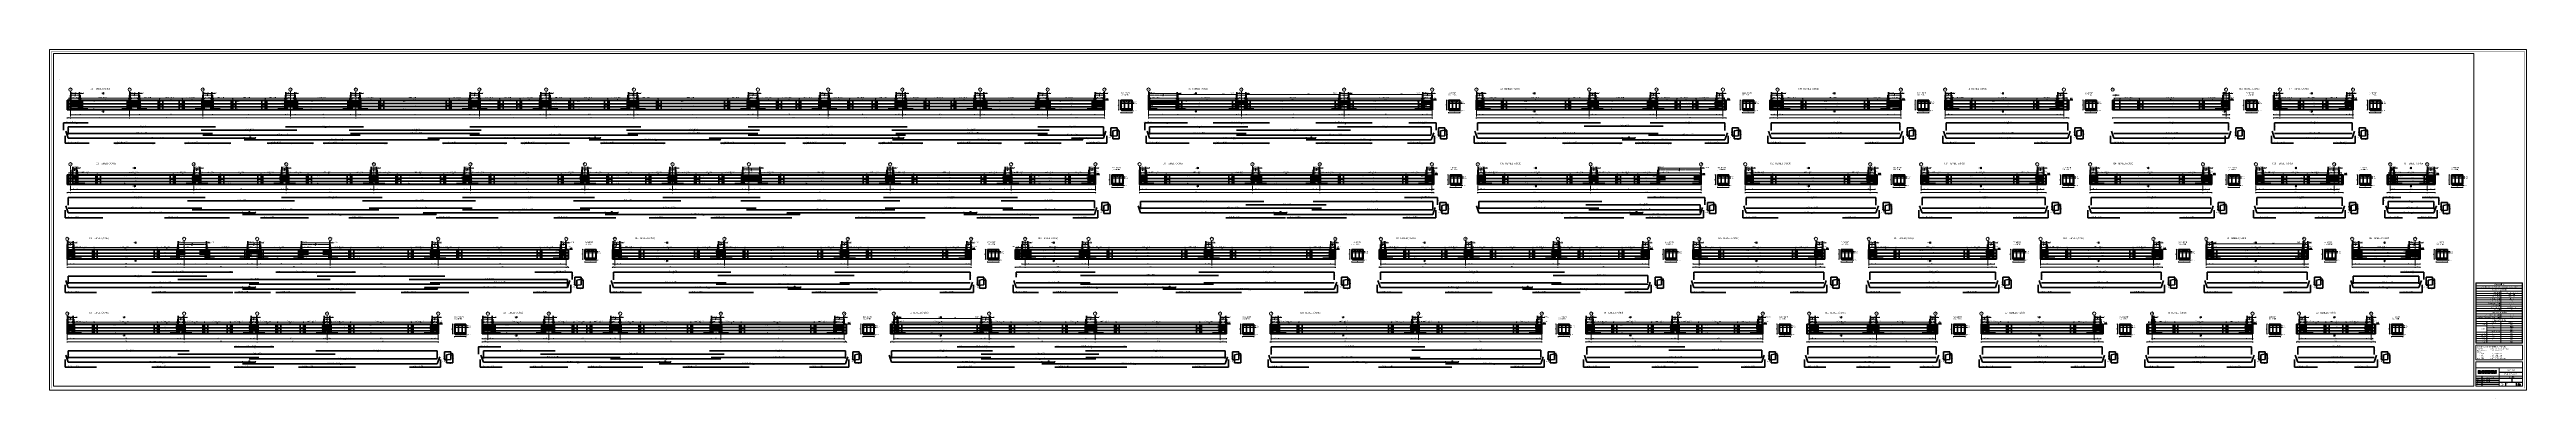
# Model space of a CAD drawing. Header units: millimetres. Extents: x -267 to 94375, y 6431 to 10838.
# Drawn here: x 8989 to 39505, y 6431 to 10732 of the extents above; entities that cross this region are included whole.
import ezdxf
from ezdxf.enums import TextEntityAlignment as Align

# ---------------------------------------------------------------- set-up
doc = ezdxf.new("R2010")
doc.units = ezdxf.units.MM
doc.header["$LTSCALE"] = 0.0001
doc.linetypes.add('DASHED', pattern=[19.05, 12.7, -6.35])
for name, color, linetype, lineweight in [('AKS BALONU (BEYKENT)', 7, 'Continuous', 20), ('AKS CIZGISI (BEYKENT)', 252, 'DASHED', 20), ('AKS NO (BEYKENT)', 3, 'Continuous', 20), ('DIM_LAY', 8, 'Continuous', 20), ('DONATI (BEYKENT)', 4, 'Continuous', 35), ('DONATI KESIT (BEYKENT)', 7, 'Continuous', 20), ('DONATI YAZISI (BEYKENT)', 3, 'Continuous', 20), ('FILIZ (BEYKENT)', 60, 'Continuous', 20), ('I.DONATI OKU (BEYKENT)', 160, 'Continuous', 20), ('KESIT ISMI (BEYKENT)', 6, 'Continuous', 20), ('KESIT SINIRI (BEYKENT)', 241, 'DASHED', 20), ('KESIT_(BEYKENT)', 151, 'Continuous', 25), ('KOLON ISMI (BEYKENT)', 91, 'Continuous', 20), ('KOT CIZGI (BEYKENT)', 120, 'Continuous', 20), ('KOT YAZI (BEYKENT)', 7, 'Continuous', 20), ('Metraj Tablosu Ana Başlık', 1, 'Continuous', 20), ('Metraj Tablosu Başlık', 1, 'Continuous', 20), ('OLCU (BEYKENT)', 14, 'Continuous', 20), ('OLCU YAZISI (BEYKENT)', 7, 'Continuous', 20), ('PENC2', 1, 'Continuous', 20), ('REBAR_DET2', 1, 'Continuous', 20), ('SHEETSUMMARY-35', 9, 'Continuous', 20), ('SHEETSUMMARY-50', 152, 'Continuous', 20), ('SheetView', 40, 'Continuous', 20), ('SheetViewOut', 231, 'Continuous', 20), ('TEMEL (BEYKENT)', 2, 'Continuous', 35), ('TEMEL ISMI (BEYKENT)', 40, 'Continuous', 20), ('YAZI (BEYKENT)', 140, 'Continuous', 20)]:
    doc.layers.add(name, color=color, linetype=linetype, lineweight=lineweight)
doc.layers.add('Metraj Tablosu Yazı', color=8, linetype='Continuous', lineweight=20, true_color=0x414141)
doc.layers.add('Metraj Tablosu Çizgi', color=171, linetype='Continuous', lineweight=20, true_color=0xaaaaff)
for name, color, linetype in [('SHEETSUMMARY-10', 8, 'Continuous'), ('SHEETSUMMARY-30', 82, 'Continuous'), ('SHEETSUMMARY-40', 231, 'Continuous'), ('TEXT-175', 12, 'Continuous')]:
    doc.layers.add(name, color=color, linetype=linetype)
doc.styles.add('KOT (BEYKENT)', font='')
doc.styles.add('OLCU (BEYKENT)', font='')
doc.styles.add('stastyle', font='RomanSTA.ttf')
doc.styles.add('YAZI (BEYKENT)', font='')
doc.styles.get('KOT (BEYKENT)').set_extended_font_data('Bahnschrift Light Condensed')
doc.styles.get('OLCU (BEYKENT)').set_extended_font_data('Bahnschrift Light Condensed')
doc.styles.get('YAZI (BEYKENT)').set_extended_font_data('Bahnschrift Light Condensed')

# ---------------------------------------------------------------- blocks, each defined once
blk = doc.blocks.new('A$C23ea3c7e')
at = {"true_color": 0x2776bb}
h = blk.add_hatch(color=152, dxfattribs=at)
h.dxf.hatch_style = 1
h.paths.add_polyline_path([(56, -30), (31, -30), (31, -41), (56, -41, -1), (56, -44), (31, -44), (31, -56), (56, -56, 1)])
at = {"true_color": 0x58ba48}
h = blk.add_hatch(color=85, dxfattribs=at)
h.dxf.hatch_style = 1
h.paths.add_polyline_path([(68, -53, -0.217429), (56, -59), (31, -59), (31, -70), (56, -70, 0.507982)])
at = {"true_color": 0x2776bb}
h = blk.add_hatch(color=152, dxfattribs=at)
h.dxf.hatch_style = 1
h.paths.add_polyline_path([(91, -53), (91, -52), (91, -51), (91, -50), (91, -47), (91, -46), (91, -45), (91, -45), (90, -44), (90, -44), (89, -43), (89, -43), (88, -42), (87, -42), (88, -42), (88, -42), (89, -41), (89, -41), (90, -41), (90, -40), (90, -39), (91, -39), (91, -38), (91, -35, 0.414214), (85, -30), (79, -30), (79, -56), (86, -56), (86, -56), (87, -55), (88, -55), (88, -55), (89, -55), (89, -54), (90, -54), (90, -53)])
h.paths.add_polyline_path([(87, -51), (87, -51), (86, -52), (85, -52), (83, -52), (83, -44), (85, -44), (85, -44), (86, -44), (86, -45), (87, -45), (87, -46), (87, -47), (87, -50)], flags=16)
h.paths.add_polyline_path([(85, -41), (83, -41), (83, -34), (85, -34, -0.414214), (87, -36), (87, -39, -0.414214)], flags=16)
h = blk.add_hatch(color=8)
h.dxf.hatch_style = 1
h.paths.add_polyline_path([(80, -59), (79, -59), (79, -70), (80, -70), (80, -62), (84, -68), (85, -68), (88, -62), (88, -70), (89, -70), (89, -59), (88, -59), (84, -67)])
h = blk.add_hatch(color=8)
h.dxf.hatch_style = 1
h.paths.add_polyline_path([(92, -67), (92, -67), (92, -68), (93, -68), (93, -69), (93, -69), (93, -69), (94, -70), (94, -70), (95, -70), (95, -70), (96, -70), (97, -70), (97, -70), (97, -69), (98, -69), (98, -69), (98, -70), (99, -70), (99, -62), (98, -62), (98, -67), (98, -68), (97, -68), (97, -68), (97, -69), (96, -69), (95, -69), (95, -69), (94, -68), (94, -68), (94, -67), (94, -67), (94, -62), (92, -62)])
h = blk.add_hatch(color=152, dxfattribs=at)
h.dxf.hatch_style = 1
h.paths.add_polyline_path([(93, -30), (93, -56), (104, -56), (104, -52), (97, -52), (97, -45), (103, -45), (103, -41), (97, -41), (97, -34), (104, -34), (104, -30)])
h = blk.add_hatch(color=8)
h.dxf.hatch_style = 1
h.paths.add_polyline_path([(95, -60), (95, -59), (93, -59), (93, -60)])
h = blk.add_hatch(color=8)
h.dxf.hatch_style = 1
h.paths.add_polyline_path([(98, -60), (98, -59), (97, -59), (97, -60)])
h = blk.add_hatch(color=8)
h.dxf.hatch_style = 1
h.paths.add_polyline_path([(102, -70), (104, -70), (104, -65), (104, -64), (104, -64), (104, -63), (105, -63), (106, -63), (106, -63), (107, -63), (107, -64), (108, -64), (108, -65), (108, -65), (108, -70), (109, -70), (109, -65), (109, -65), (109, -64), (109, -64), (109, -63), (109, -63), (108, -63), (108, -62), (108, -62), (107, -62), (106, -62), (106, -62), (105, -62), (105, -62), (104, -63), (104, -63), (104, -63), (104, -59), (102, -59)])
h = blk.add_hatch(color=152, dxfattribs=at)
h.dxf.hatch_style = 1
h.paths.add_polyline_path([(110, -45), (110, -56), (114, -56), (114, -45), (119, -30), (115, -30), (112, -41), (109, -30), (105, -30)])
h = blk.add_hatch(color=8)
h.dxf.hatch_style = 1
h.paths.add_polyline_path([(112, -63), (112, -64), (112, -64), (112, -64), (112, -65), (112, -66), (112, -67), (112, -67), (112, -67), (112, -68), (112, -68), (112, -68), (113, -69), (113, -69), (114, -70), (114, -70), (114, -70), (115, -70), (116, -70), (116, -70), (117, -70), (117, -70), (118, -69), (118, -69), (119, -69), (118, -68), (117, -68), (117, -69), (116, -69), (116, -69), (115, -69), (114, -68), (114, -68), (113, -68), (113, -67), (113, -67), (119, -67), (119, -66), (119, -65), (119, -65), (119, -64), (119, -64), (119, -64), (118, -63), (118, -63), (117, -62), (117, -62), (117, -62), (116, -62), (115, -62), (115, -62), (115, -62), (114, -62), (113, -62), (113, -62), (113, -63)])
h.paths.add_polyline_path([(114, -63), (115, -63), (115, -63), (116, -63), (117, -63), (117, -64), (117, -64), (118, -65), (118, -65), (113, -65), (113, -65), (113, -65), (113, -64), (114, -64)], flags=16)
h = blk.add_hatch(color=152, dxfattribs=at)
h.dxf.hatch_style = 1
h.paths.add_polyline_path([(120, -30), (120, -56), (124, -56), (124, -49), (126, -45), (130, -56), (134, -56), (128, -40), (133, -30), (129, -30), (124, -42), (124, -30)])
h = blk.add_hatch(color=8)
h.dxf.hatch_style = 1
h.paths.add_polyline_path([(121, -62), (121, -70), (123, -70), (123, -65), (123, -64), (123, -64), (124, -63), (124, -63), (125, -63), (125, -63), (126, -63), (127, -64), (127, -64), (127, -65), (127, -65), (127, -70), (129, -70), (129, -65), (129, -65), (128, -64), (128, -64), (128, -63), (128, -63), (128, -63), (127, -62), (127, -62), (126, -62), (126, -62), (125, -62), (124, -62), (124, -62), (124, -63), (123, -63), (123, -63), (123, -62)])
h = blk.add_hatch(color=8)
h.dxf.hatch_style = 1
h.paths.add_polyline_path([(131, -65), (131, -65), (131, -67), (131, -67), (131, -67), (131, -68), (131, -69), (132, -69), (132, -69), (132, -70), (133, -70), (133, -70), (134, -70), (135, -70), (135, -70), (136, -70), (136, -70), (136, -69), (137, -69), (137, -70), (138, -70), (138, -59), (137, -59), (137, -63), (136, -63), (136, -63), (136, -62), (135, -62), (135, -62), (134, -62), (133, -62), (133, -62), (132, -62), (132, -63), (132, -63), (131, -63), (131, -64), (131, -64)])
h.paths.add_polyline_path([(133, -63), (134, -63), (135, -63), (135, -63), (136, -63), (136, -64), (136, -64), (136, -64), (137, -65), (137, -67), (136, -68), (136, -68), (136, -69), (135, -69), (135, -69), (134, -69), (133, -69), (133, -68), (133, -68), (133, -67), (132, -67), (132, -65), (133, -65), (133, -64), (133, -64)], flags=16)
h = blk.add_hatch(color=152, dxfattribs=at)
h.dxf.hatch_style = 1
h.paths.add_polyline_path([(135, -30), (135, -56), (147, -56), (147, -52), (139, -52), (139, -45), (146, -45), (146, -41), (139, -41), (139, -34), (147, -34), (147, -30)])
h = blk.add_hatch(color=8)
h.dxf.hatch_style = 1
h.paths.add_polyline_path([(141, -60), (142, -60), (142, -59), (141, -59)])
h = blk.add_hatch(color=8)
h.dxf.hatch_style = 1
h.paths.add_polyline_path([(141, -62), (141, -70), (142, -70), (142, -62)])
h = blk.add_hatch(color=8)
h.dxf.hatch_style = 1
h.paths.add_polyline_path([(152, -68), (152, -67), (152, -67), (152, -66), (152, -66), (151, -66), (150, -65), (150, -65), (150, -65), (149, -65), (149, -65), (149, -65), (149, -65), (148, -65), (147, -65), (147, -65), (146, -64), (146, -64), (147, -63), (147, -63), (148, -63), (148, -63), (149, -63), (150, -63), (150, -63), (151, -64), (152, -63), (151, -63), (151, -62), (150, -62), (150, -62), (149, -62), (148, -62), (148, -62), (148, -62), (147, -62), (146, -62), (146, -62), (146, -63), (145, -63), (145, -63), (145, -64), (145, -64), (145, -65), (145, -65), (145, -66), (146, -66), (146, -66), (146, -66), (147, -66), (148, -66), (148, -66), (148, -66), (148, -66), (148, -66), (149, -66), (150, -67), (150, -67), (151, -68), (150, -68), (150, -68), (150, -69), (149, -69), (148, -69), (147, -69), (147, -69), (146, -68), (146, -68), (145, -68), (144, -69), (145, -69), (146, -69), (146, -70), (147, -70), (147, -70), (148, -70), (148, -70), (149, -70), (149, -70), (150, -70), (150, -70), (151, -70), (151, -69), (152, -69), (152, -69), (152, -68)])
h = blk.add_hatch(color=152, dxfattribs=at)
h.dxf.hatch_style = 1
h.paths.add_polyline_path([(149, -30), (149, -56), (153, -56), (153, -39), (159, -56), (162, -56), (162, -30), (158, -30), (158, -47), (152, -30)])
h = blk.add_hatch(color=8)
h.dxf.hatch_style = 1
h.paths.add_polyline_path([(156, -68), (156, -59), (154, -59), (154, -68), (154, -69), (155, -69), (155, -69), (155, -70), (156, -70), (156, -70), (157, -70), (157, -69), (157, -69), (156, -69)])
h = blk.add_hatch(color=8)
h.dxf.hatch_style = 1
h.paths.add_polyline_path([(161, -60), (161, -59), (159, -59), (159, -60)])
h = blk.add_hatch(color=8)
h.dxf.hatch_style = 1
h.paths.add_polyline_path([(161, -62), (159, -62), (159, -70), (161, -70)])
h = blk.add_hatch(color=152, dxfattribs=at)
h.dxf.hatch_style = 1
h.paths.add_polyline_path([(163, -34), (168, -34), (168, -56), (172, -56), (172, -34), (176, -34), (176, -30), (163, -30)])
h = blk.add_hatch(color=8)
h.dxf.hatch_style = 1
h.paths.add_polyline_path([(165, -59), (164, -59), (164, -70), (165, -70), (165, -68), (167, -66), (170, -70), (172, -70), (168, -65), (171, -62), (169, -62), (165, -66)])
h = blk.add_hatch(color=8)
h.dxf.hatch_style = 1
h.paths.add_polyline_path([(179, -64), (179, -59), (178, -59), (178, -70), (179, -70), (179, -65), (185, -65), (185, -70), (187, -70), (187, -59), (185, -59), (185, -64)])
at = {"true_color": 0x58ba48}
h = blk.add_hatch(color=85, dxfattribs=at)
h.dxf.hatch_style = 1
h.paths.add_polyline_path([(185, -56), (189, -56), (189, -46), (192, -46), (192, -46), (193, -45), (194, -45), (195, -45), (195, -45), (196, -44), (196, -44), (197, -43), (197, -43), (197, -42), (197, -42), (197, -41), (197, -40), (197, -36), (197, -36), (197, -35), (197, -34), (197, -33), (197, -33), (196, -32), (196, -32), (195, -31), (195, -31), (194, -31), (194, -30), (193, -30), (192, -30), (191, -30), (185, -30)])
h.paths.add_polyline_path([(189, -42), (189, -34), (191, -34), (192, -34), (192, -34), (193, -34), (193, -35), (193, -35), (193, -36), (193, -40), (193, -40), (193, -41), (193, -41), (192, -42), (192, -42), (191, -42)], flags=16)
h = blk.add_hatch(color=8)
h.dxf.hatch_style = 1
h.paths.add_polyline_path([(191, -60), (191, -59), (190, -59), (190, -60)])
h = blk.add_hatch(color=8)
h.dxf.hatch_style = 1
h.paths.add_polyline_path([(190, -70), (191, -70), (191, -62), (190, -62)])
h = blk.add_hatch(color=8)
h.dxf.hatch_style = 1
h.paths.add_polyline_path([(199, -63), (194, -69), (194, -70), (201, -70), (201, -69), (196, -69), (200, -63), (200, -62), (194, -62), (194, -63)])
h = blk.add_hatch(color=85, dxfattribs=at)
h.dxf.hatch_style = 1
h.paths.add_polyline_path([(200, -30), (200, -56), (204, -56), (204, -45), (206, -45), (210, -56), (214, -56), (210, -44), (210, -44), (210, -44), (211, -44), (211, -43), (212, -43), (212, -42), (213, -42), (213, -41), (213, -40), (213, -40), (213, -39), (213, -36), (213, -35), (213, -35), (213, -34), (213, -33), (212, -33), (212, -32), (211, -31), (211, -31), (210, -31), (210, -30), (209, -30), (208, -30), (207, -30), (207, -30)])
h.paths.add_polyline_path([(204, -41), (204, -34), (207, -34), (207, -34), (208, -34), (208, -34), (209, -35), (209, -35), (209, -36), (209, -39), (209, -39), (209, -40), (209, -40), (208, -41), (208, -41), (207, -41)], flags=16)
h = blk.add_hatch(color=8)
h.dxf.hatch_style = 1
h.paths.add_polyline_path([(204, -63), (204, -62), (203, -62), (203, -70), (204, -70), (204, -65), (205, -64), (205, -64), (205, -63), (206, -63), (206, -63), (207, -63), (207, -63), (208, -64), (208, -64), (208, -65), (208, -65), (208, -70), (210, -70), (210, -65), (210, -65), (210, -65), (210, -64), (210, -64), (211, -64), (211, -63), (212, -63), (212, -63), (213, -63), (213, -64), (214, -64), (214, -65), (214, -65), (214, -70), (215, -70), (215, -65), (215, -64), (215, -64), (215, -63), (215, -63), (214, -63), (214, -62), (213, -62), (213, -62), (212, -62), (212, -62), (211, -62), (211, -62), (210, -62), (210, -63), (210, -63), (210, -64), (209, -63), (209, -63), (209, -63), (208, -62), (208, -62), (208, -62), (207, -62), (206, -62), (206, -62), (205, -62), (205, -63), (205, -63)])
h = blk.add_hatch(color=85, dxfattribs=at)
h.dxf.hatch_style = 1
h.paths.add_polyline_path([(217, -36), (217, -49), (217, -50), (217, -51), (217, -51), (217, -52), (217, -53), (218, -53), (218, -53), (218, -54), (219, -54), (220, -55), (220, -55), (221, -55), (222, -55), (222, -56), (223, -56), (224, -56), (225, -55), (225, -55), (226, -55), (227, -55), (227, -55), (227, -54), (228, -54), (228, -53), (229, -53), (229, -52), (229, -52), (229, -51), (230, -50), (230, -49), (230, -36), (230, -36), (230, -35), (229, -34), (229, -33), (229, -33), (229, -33), (228, -32), (228, -32), (227, -31), (227, -31), (226, -31), (226, -30), (225, -30), (224, -30), (223, -30), (223, -30), (222, -30), (221, -30), (220, -30), (220, -31), (220, -31), (219, -31), (218, -32), (218, -32), (217, -33), (217, -33), (217, -34), (217, -35), (217, -35)])
h.paths.add_polyline_path([(221, -36), (221, -36), (221, -35), (221, -35), (222, -34), (222, -34), (223, -34), (224, -34), (225, -34), (225, -34), (225, -35), (226, -36), (226, -36), (226, -49), (226, -50), (225, -51), (225, -51), (225, -51), (224, -52), (223, -52), (222, -52), (222, -51), (221, -51), (221, -51), (221, -50), (221, -49)], flags=16)
h = blk.add_hatch(color=8)
h.dxf.hatch_style = 1
h.paths.add_polyline_path([(221, -62), (221, -62), (221, -62), (220, -62), (219, -62), (219, -62), (219, -63), (218, -63), (218, -64), (218, -64), (218, -64), (218, -65), (218, -66), (218, -66), (218, -67), (218, -67), (218, -68), (218, -68), (218, -68), (219, -69), (219, -69), (219, -70), (220, -70), (220, -70), (221, -70), (222, -70), (222, -70), (223, -70), (223, -70), (224, -69), (224, -69), (225, -69), (224, -68), (223, -68), (223, -69), (222, -69), (222, -69), (221, -69), (220, -68), (220, -68), (219, -68), (219, -67), (219, -66), (225, -66), (225, -66), (225, -65), (225, -65), (225, -64), (225, -64), (225, -64), (224, -63), (224, -63), (223, -62), (223, -62), (223, -62), (222, -62)])
h.paths.add_polyline_path([(221, -63), (222, -63), (223, -63), (223, -64), (223, -64), (223, -65), (224, -65), (219, -65), (219, -65), (219, -65), (219, -64), (220, -64), (220, -63), (221, -63)], flags=16)
h = blk.add_hatch(color=8)
h.dxf.hatch_style = 1
h.paths.add_polyline_path([(227, -62), (227, -63), (228, -63), (228, -68), (228, -69), (228, -69), (228, -70), (228, -70), (229, -70), (230, -70), (231, -70), (231, -69), (230, -69), (230, -69), (229, -69), (229, -68), (229, -63), (231, -63), (231, -62), (229, -62), (229, -60), (228, -60), (228, -62)])
h = blk.add_hatch(color=85, dxfattribs=at)
h.dxf.hatch_style = 1
h.paths.add_polyline_path([(231, -53), (232, -54), (232, -54), (233, -54), (234, -55), (234, -55), (234, -55), (235, -55), (236, -56), (237, -56), (237, -56), (238, -55), (238, -55), (239, -55), (240, -55), (240, -55), (241, -54), (241, -54), (242, -53), (242, -53), (242, -52), (242, -51), (242, -51), (242, -50), (242, -30), (239, -30), (239, -50), (238, -51), (238, -51), (237, -52), (236, -52), (236, -52), (235, -51), (235, -51), (234, -50)])
h = blk.add_hatch(color=8)
h.dxf.hatch_style = 1
h.paths.add_polyline_path([(233, -59), (233, -68), (233, -69), (233, -69), (234, -69), (234, -70), (235, -70), (235, -70), (236, -70), (236, -69), (235, -69), (235, -69), (235, -68), (235, -59)])
h = blk.add_hatch(color=8)
h.dxf.hatch_style = 1
h.paths.add_polyline_path([(238, -65), (238, -66), (238, -67), (238, -67), (238, -67), (238, -68), (238, -68), (238, -69), (239, -69), (239, -69), (240, -70), (240, -70), (241, -70), (241, -70), (242, -70), (242, -70), (243, -70), (244, -70), (244, -70), (245, -69), (245, -69), (244, -68), (244, -68), (243, -69), (242, -69), (242, -69), (241, -69), (240, -69), (240, -68), (240, -68), (239, -67), (239, -67), (245, -67), (245, -66), (245, -65), (245, -65), (245, -64), (245, -64), (245, -64), (244, -63), (244, -63), (244, -62), (244, -62), (243, -62), (242, -62), (242, -62), (241, -62), (241, -62), (240, -62), (240, -62), (240, -62), (239, -63), (239, -63), (238, -64), (238, -64), (238, -64)])
h.paths.add_polyline_path([(240, -63), (241, -63), (242, -63), (242, -63), (243, -63), (243, -64), (244, -64), (244, -65), (244, -65), (239, -65), (239, -65), (239, -65), (240, -64), (240, -64)], flags=16)
h = blk.add_hatch(color=85, dxfattribs=at)
h.dxf.hatch_style = 1
h.paths.add_polyline_path([(246, -30), (246, -56), (257, -56), (257, -52), (250, -52), (250, -45), (256, -45), (256, -41), (250, -41), (250, -34), (257, -34), (257, -30)])
h = blk.add_hatch(color=8)
h.dxf.hatch_style = 1
h.paths.add_polyline_path([(248, -62), (248, -70), (249, -70), (249, -65), (249, -64), (250, -64), (250, -63), (251, -63), (251, -63), (252, -63), (253, -64), (254, -63), (253, -62), (253, -62), (252, -62), (252, -62), (251, -62), (251, -62), (250, -62), (250, -63), (249, -63), (249, -63), (249, -62)])
h = blk.add_hatch(color=8)
h.dxf.hatch_style = 1
h.paths.add_polyline_path([(255, -60), (257, -60), (257, -59), (255, -59)])
h = blk.add_hatch(color=8)
h.dxf.hatch_style = 1
h.paths.add_polyline_path([(255, -62), (255, -70), (257, -70), (257, -62)])
at = {"color": 152, "true_color": 0x2776bb}
for p, q in [((31, -30), (56, -30)), ((31, -30), (31, -41)), ((31, -41), (56, -41)), ((31, -44), (31, -56)), ((31, -44), (56, -44)), ((31, -56), (56, -56))]:
    blk.add_line(p, q, dxfattribs=at)
at = {"color": 85, "true_color": 0x58ba48}
for p, q in [((31, -59), (56, -59)), ((31, -59), (31, -70)), ((31, -70), (56, -70))]:
    blk.add_line(p, q, dxfattribs=at)
at = {"color": 152, "true_color": 0x2776bb}
for points in [[(90, -53), (91, -53), (91, -52), (91, -51), (91, -50), (91, -47), (91, -46), (91, -45), (91, -45), (90, -44), (90, -44), (89, -43), (89, -43), (88, -42), (87, -42), (88, -42), (88, -42), (89, -41), (89, -41), (90, -41), (90, -40), (90, -39), (91, -39), (91, -38), (91, -35, 0.414214), (85, -30), (79, -30), (79, -56), (86, -56), (86, -56), (87, -55), (88, -55), (88, -55), (89, -55), (89, -54), (90, -54)], [(85, -41), (83, -41), (83, -34), (85, -34, -0.414214), (87, -36), (87, -39, -0.414214)]]:
    blk.add_lwpolyline(points, format="xyb", close=True, dxfattribs=at)
at = {"color": 8}
for points in [[(89, -59), (88, -59), (84, -67), (80, -59), (79, -59), (79, -70), (80, -70), (80, -62), (84, -68), (85, -68), (88, -62), (88, -70), (89, -70)], [(94, -62), (92, -62), (92, -67), (92, -67), (92, -68), (93, -68), (93, -69), (93, -69), (93, -69), (94, -70), (94, -70), (95, -70), (95, -70), (96, -70), (97, -70), (97, -70), (97, -69), (98, -69), (98, -69), (98, -70), (99, -70), (99, -62), (98, -62), (98, -67), (98, -67), (98, -68), (97, -68), (97, -68), (97, -69), (96, -69), (95, -69), (95, -69), (94, -68), (94, -68), (94, -67), (94, -67)], [(95, -59), (93, -59), (93, -60), (95, -60)], [(98, -59), (97, -59), (97, -60), (98, -60)], [(104, -64), (104, -63), (105, -63), (106, -63), (106, -63), (107, -63), (107, -64), (108, -64), (108, -65), (108, -65), (108, -70), (109, -70), (109, -65), (109, -65), (109, -64), (109, -64), (109, -63), (109, -63), (108, -63), (108, -62), (108, -62), (107, -62), (106, -62), (106, -62), (105, -62), (105, -62), (104, -63), (104, -63), (104, -63), (104, -59), (102, -59), (102, -70), (104, -70), (104, -65), (104, -65), (104, -64)], [(118, -63), (117, -62), (117, -62), (117, -62), (116, -62), (115, -62), (115, -62), (115, -62), (114, -62), (113, -62), (113, -62), (113, -63), (112, -63), (112, -64), (112, -64), (112, -64), (112, -65), (112, -66), (112, -67), (112, -67), (112, -67), (112, -68), (112, -68), (112, -68), (113, -69), (113, -69), (114, -70), (114, -70), (114, -70), (115, -70), (116, -70), (116, -70), (117, -70), (117, -70), (118, -69), (118, -69), (119, -69), (118, -68), (117, -68), (117, -69), (116, -69), (116, -69), (115, -69), (115, -69), (114, -68), (114, -68), (114, -68), (113, -68), (113, -67), (113, -67), (119, -67), (119, -66), (119, -65), (119, -65), (119, -64), (119, -64), (119, -64), (118, -63)], [(114, -63), (115, -63), (115, -63), (116, -63), (117, -63), (117, -64), (117, -64), (117, -64), (118, -65), (118, -65), (113, -65), (113, -65), (113, -65), (113, -64), (114, -64), (114, -64)], [(123, -64), (124, -63), (124, -63), (125, -63), (125, -63), (126, -63), (127, -64), (127, -64), (127, -65), (127, -65), (127, -70), (129, -70), (129, -65), (129, -65), (128, -64), (128, -64), (128, -63), (128, -63), (128, -63), (127, -62), (127, -62), (126, -62), (126, -62), (125, -62), (124, -62), (124, -62), (124, -63), (123, -63), (123, -63), (123, -62), (121, -62), (121, -70), (123, -70), (123, -65), (123, -65), (123, -64)], [(136, -63), (136, -62), (135, -62), (135, -62), (134, -62), (133, -62), (133, -62), (132, -62), (132, -63), (132, -63), (131, -63), (131, -64), (131, -64), (131, -65), (131, -65), (131, -67), (131, -67), (131, -67), (131, -68), (131, -69), (132, -69), (132, -69), (132, -70), (133, -70), (133, -70), (134, -70), (135, -70), (135, -70), (136, -70), (136, -70), (136, -69), (137, -69), (137, -70), (138, -70), (138, -59), (137, -59), (137, -63), (136, -63)], [(133, -63), (134, -63), (135, -63), (135, -63), (136, -63), (136, -64), (136, -64), (136, -64), (137, -65), (137, -67), (137, -67), (136, -68), (136, -68), (136, -69), (135, -69), (135, -69), (134, -69), (133, -69), (133, -68), (133, -68), (133, -67), (132, -67), (132, -65), (133, -65), (133, -64), (133, -64)], [(142, -59), (141, -59), (141, -60), (142, -60)], [(142, -62), (141, -62), (141, -70), (142, -70)], [(151, -63), (151, -62), (150, -62), (150, -62), (149, -62), (148, -62), (148, -62), (148, -62), (147, -62), (146, -62), (146, -62), (146, -63), (145, -63), (145, -63), (145, -64), (145, -64), (145, -65), (145, -65), (145, -66), (146, -66), (146, -66), (146, -66), (147, -66), (148, -66), (148, -66), (148, -66), (148, -66), (148, -66), (148, -66), (149, -66), (150, -67), (150, -67), (150, -67), (150, -67), (151, -68), (151, -68), (150, -68), (150, -68), (150, -69), (149, -69), (148, -69), (148, -69), (147, -69), (147, -69), (146, -68), (146, -68), (145, -68), (144, -69), (145, -69), (146, -69), (146, -70), (146, -70), (147, -70), (147, -70), (148, -70), (148, -70), (149, -70), (149, -70), (150, -70), (150, -70), (151, -70), (151, -69), (152, -69), (152, -69), (152, -68), (152, -68), (152, -67), (152, -67), (152, -66), (152, -66), (151, -66), (150, -65), (150, -65), (150, -65), (149, -65), (149, -65), (149, -65), (149, -65), (148, -65), (147, -65), (147, -65), (147, -65), (146, -65), (146, -64), (146, -64), (147, -63), (147, -63), (148, -63), (148, -63), (149, -63), (150, -63), (150, -63), (150, -63), (151, -64), (152, -63)], [(156, -59), (154, -59), (154, -68), (154, -69), (155, -69), (155, -69), (155, -70), (156, -70), (156, -70), (157, -70), (157, -69), (157, -69), (156, -69), (156, -68), (156, -68)], [(161, -59), (159, -59), (159, -60), (161, -60)], [(161, -62), (159, -62), (159, -70), (161, -70)], [(165, -59), (164, -59), (164, -70), (165, -70), (165, -68), (167, -66), (170, -70), (172, -70), (168, -65), (171, -62), (169, -62), (165, -66)], [(187, -59), (185, -59), (185, -64), (179, -64), (179, -59), (178, -59), (178, -70), (179, -70), (179, -65), (185, -65), (185, -70), (187, -70)], [(191, -59), (190, -59), (190, -60), (191, -60)], [(191, -62), (190, -62), (190, -70), (191, -70)], [(200, -62), (194, -62), (194, -63), (199, -63), (194, -69), (194, -70), (201, -70), (201, -69), (196, -69), (200, -63)], [(205, -64), (205, -63), (206, -63), (206, -63), (207, -63), (207, -63), (208, -64), (208, -64), (208, -65), (208, -65), (208, -70), (210, -70), (210, -65), (210, -65), (210, -65), (210, -64), (210, -64), (211, -64), (211, -63), (212, -63), (212, -63), (213, -63), (213, -64), (214, -64), (214, -65), (214, -65), (214, -70), (215, -70), (215, -65), (215, -65), (215, -64), (215, -64), (215, -63), (215, -63), (214, -63), (214, -62), (213, -62), (213, -62), (212, -62), (212, -62), (211, -62), (211, -62), (210, -62), (210, -63), (210, -63), (210, -64), (209, -63), (209, -63), (209, -63), (208, -62), (208, -62), (208, -62), (207, -62), (206, -62), (206, -62), (205, -62), (205, -63), (205, -63), (204, -63), (204, -62), (203, -62), (203, -70), (204, -70), (204, -65), (204, -65), (205, -64)], [(219, -66), (225, -66), (225, -66), (225, -65), (225, -65), (225, -64), (225, -64), (225, -64), (224, -63), (224, -63), (223, -62), (223, -62), (223, -62), (222, -62), (221, -62), (221, -62), (221, -62), (220, -62), (219, -62), (219, -62), (219, -63), (218, -63), (218, -64), (218, -64), (218, -64), (218, -65), (218, -66), (218, -66), (218, -67), (218, -67), (218, -68), (218, -68), (218, -68), (219, -69), (219, -69), (219, -70), (220, -70), (220, -70), (221, -70), (222, -70), (222, -70), (223, -70), (223, -70), (224, -69), (224, -69), (225, -69), (224, -68), (223, -68), (223, -69), (222, -69), (222, -69), (221, -69), (221, -69), (220, -68), (220, -68), (220, -68), (219, -68), (219, -67)], [(219, -65), (219, -65), (219, -65), (219, -64), (220, -64), (220, -64), (220, -63), (221, -63), (221, -63), (222, -63), (223, -63), (223, -64), (223, -64), (223, -64), (223, -65), (224, -65)], [(229, -63), (231, -63), (231, -62), (229, -62), (229, -60), (228, -60), (228, -62), (227, -62), (227, -63), (228, -63), (228, -68), (228, -69), (228, -69), (228, -70), (228, -70), (229, -70), (230, -70), (231, -70), (231, -69), (230, -69), (230, -69), (229, -69), (229, -68), (229, -68)], [(235, -59), (233, -59), (233, -68), (233, -69), (233, -69), (234, -69), (234, -70), (235, -70), (235, -70), (236, -70), (236, -69), (235, -69), (235, -69), (235, -68), (235, -68)], [(245, -69), (244, -68), (244, -68), (243, -69), (242, -69), (242, -69), (242, -69), (241, -69), (240, -69), (240, -68), (240, -68), (240, -68), (239, -67), (239, -67), (245, -67), (245, -66), (245, -65), (245, -65), (245, -64), (245, -64), (245, -64), (244, -63), (244, -63), (244, -62), (244, -62), (243, -62), (242, -62), (242, -62), (241, -62), (241, -62), (240, -62), (240, -62), (240, -62), (239, -63), (239, -63), (238, -64), (238, -64), (238, -64), (238, -65), (238, -66), (238, -67), (238, -67), (238, -67), (238, -68), (238, -68), (238, -69), (239, -69), (239, -69), (240, -70), (240, -70), (241, -70), (241, -70), (242, -70), (242, -70), (243, -70), (244, -70), (244, -70), (245, -69)], [(239, -65), (239, -65), (239, -65), (240, -64), (240, -64), (240, -64), (240, -63), (241, -63), (242, -63), (242, -63), (243, -63), (243, -64), (243, -64), (244, -64), (244, -65), (244, -65), (244, -65)], [(249, -65), (249, -65), (249, -64), (250, -64), (250, -63), (251, -63), (251, -63), (251, -63), (252, -63), (252, -63), (253, -64), (254, -63), (253, -62), (253, -62), (252, -62), (252, -62), (251, -62), (251, -62), (250, -62), (250, -63), (249, -63), (249, -63), (249, -62), (248, -62), (248, -70), (249, -70)], [(257, -59), (255, -59), (255, -60), (257, -60)], [(257, -62), (255, -62), (255, -70), (257, -70)]]:
    blk.add_lwpolyline(points, close=True, dxfattribs=at)
at = {"color": 152, "true_color": 0x2776bb}
for points in [[(86, -52), (86, -52), (85, -52), (83, -52), (83, -44), (85, -44), (85, -44), (86, -44), (86, -45), (87, -45), (87, -46), (87, -47), (87, -50), (87, -51), (87, -51)], [(104, -52), (97, -52), (97, -45), (103, -45), (103, -41), (97, -41), (97, -34), (104, -34), (104, -30), (93, -30), (93, -56), (104, -56)], [(114, -45), (119, -30), (115, -30), (112, -41), (109, -30), (105, -30), (110, -45), (110, -56), (114, -56)], [(126, -45), (130, -56), (134, -56), (128, -40), (133, -30), (129, -30), (124, -42), (124, -30), (120, -30), (120, -56), (124, -56), (124, -49)], [(146, -41), (139, -41), (139, -34), (147, -34), (147, -30), (135, -30), (135, -56), (147, -56), (147, -52), (139, -52), (139, -45), (146, -45)], [(152, -30), (149, -30), (149, -56), (153, -56), (153, -39), (159, -56), (162, -56), (162, -30), (158, -30), (158, -47)], [(172, -34), (176, -34), (176, -30), (163, -30), (163, -34), (168, -34), (168, -56), (172, -56)]]:
    blk.add_lwpolyline(points, close=True, dxfattribs=at)
at = {"color": 85, "true_color": 0x58ba48}
for points in [[(197, -41), (197, -40), (197, -36), (197, -36), (197, -35), (197, -34), (197, -33), (197, -33), (196, -32), (196, -32), (195, -31), (195, -31), (194, -31), (194, -30), (193, -30), (192, -30), (191, -30), (185, -30), (185, -56), (189, -56), (189, -46), (191, -46), (192, -46), (192, -46), (193, -45), (194, -45), (195, -45), (195, -45), (196, -44), (196, -44), (197, -43), (197, -43), (197, -42), (197, -42)], [(193, -41), (193, -41), (192, -42), (192, -42), (191, -42), (189, -42), (189, -34), (191, -34), (192, -34), (192, -34), (193, -34), (193, -35), (193, -35), (193, -36), (193, -40), (193, -40)], [(212, -43), (212, -42), (213, -42), (213, -41), (213, -40), (213, -40), (213, -39), (213, -36), (213, -35), (213, -35), (213, -34), (213, -33), (212, -33), (212, -32), (211, -31), (211, -31), (210, -31), (210, -30), (209, -30), (208, -30), (207, -30), (207, -30), (200, -30), (200, -56), (204, -56), (204, -45), (206, -45), (210, -56), (214, -56), (210, -44), (210, -44), (210, -44), (211, -44), (211, -43)], [(204, -41), (204, -34), (207, -34), (207, -34), (208, -34), (208, -34), (209, -35), (209, -35), (209, -36), (209, -39), (209, -39), (209, -40), (209, -40), (208, -41), (208, -41), (207, -41)], [(230, -36), (230, -36), (230, -35), (229, -34), (229, -33), (229, -33), (229, -33), (228, -32), (228, -32), (227, -31), (227, -31), (226, -31), (226, -30), (225, -30), (224, -30), (223, -30), (223, -30), (222, -30), (221, -30), (220, -30), (220, -31), (220, -31), (219, -31), (218, -32), (218, -32), (217, -33), (217, -33), (217, -34), (217, -35), (217, -35), (217, -36), (217, -49), (217, -50), (217, -51), (217, -51), (217, -52), (217, -53), (218, -53), (218, -53), (218, -54), (219, -54), (220, -55), (220, -55), (221, -55), (222, -55), (222, -56), (223, -56), (224, -56), (225, -55), (225, -55), (226, -55), (227, -55), (227, -55), (227, -54), (228, -54), (228, -53), (229, -53), (229, -52), (229, -52), (229, -51), (230, -50), (230, -49)], [(221, -36), (221, -36), (221, -35), (221, -35), (222, -34), (222, -34), (223, -34), (224, -34), (225, -34), (225, -34), (225, -35), (226, -36), (226, -36), (226, -49), (226, -50), (225, -51), (225, -51), (225, -51), (224, -52), (223, -52), (222, -52), (222, -51), (221, -51), (221, -51), (221, -50), (221, -49)], [(242, -30), (239, -30), (239, -49), (238, -50), (238, -51), (238, -51), (238, -51), (237, -52), (236, -52), (236, -52), (235, -51), (235, -51), (234, -50), (231, -53), (232, -54), (232, -54), (233, -54), (234, -55), (234, -55), (234, -55), (235, -55), (236, -56), (237, -56), (237, -56), (238, -55), (238, -55), (239, -55), (240, -55), (240, -55), (241, -54), (241, -54), (242, -53), (242, -53), (242, -52), (242, -51), (242, -51), (242, -50)], [(256, -41), (250, -41), (250, -34), (257, -34), (257, -30), (246, -30), (246, -56), (257, -56), (257, -52), (250, -52), (250, -45), (256, -45)]]:
    blk.add_lwpolyline(points, close=True, dxfattribs=at)
at = {"color": 152, "true_color": 0x2776bb}
for radius in [12.8, 1.67]:
    blk.add_arc((56, -43), radius, 270, 90, dxfattribs=at)
at = {"color": 85, "true_color": 0x58ba48}
for centre, radius, end in [((56, -43), 16.1, 319.0673), ((56, -57), 12.8, 17.7189)]:
    blk.add_arc(centre, radius, 270, end, dxfattribs=at)

msp = doc.modelspace()

# ---------------------------------------------------------------- hatches: boundary and pattern name
at = {"layer": 'DONATI KESIT (BEYKENT)', "lineweight": 30}
h = msp.add_hatch(color=256, dxfattribs=at)
h.dxf.hatch_style = 1
h.paths.add_polyline_path([(22198.44, 10099.33, 1), (22193.44, 10099.33, 1)])
h = msp.add_hatch(color=256, dxfattribs=at)
h.dxf.hatch_style = 1
h.paths.add_polyline_path([(22219.77, 10099.33, 1), (22214.77, 10099.33, 1)])
h = msp.add_hatch(color=256, dxfattribs=at)
h.dxf.hatch_style = 1
h.paths.add_polyline_path([(22241.1, 10099.33, 1), (22236.1, 10099.33, 1)])
h = msp.add_hatch(color=256, dxfattribs=at)
h.dxf.hatch_style = 1
h.paths.add_polyline_path([(22259.94, 10099.33, 1), (22254.94, 10099.33, 1)])
h = msp.add_hatch(color=256, dxfattribs=at)
h.dxf.hatch_style = 1
h.paths.add_polyline_path([(22278.77, 10099.33, 1), (22273.77, 10099.33, 1)])
h = msp.add_hatch(color=256, dxfattribs=at)
h.dxf.hatch_style = 1
h.paths.add_polyline_path([(22300.1, 10099.33, 1), (22295.1, 10099.33, 1)])
h = msp.add_hatch(color=256, dxfattribs=at)
h.dxf.hatch_style = 1
h.paths.add_polyline_path([(22321.44, 10099.33, 1), (22316.44, 10099.33, 1)])
h = msp.add_hatch(color=256, dxfattribs=at)
h.dxf.hatch_style = 1
h.paths.add_polyline_path([(26236.97, 10099.33, 1), (26231.97, 10099.33, 1)])
h = msp.add_hatch(color=256, dxfattribs=at)
h.dxf.hatch_style = 1
h.paths.add_polyline_path([(26258.3, 10099.33, 1), (26253.3, 10099.33, 1)])
h = msp.add_hatch(color=256, dxfattribs=at)
h.dxf.hatch_style = 1
h.paths.add_polyline_path([(26279.63, 10099.33, 1), (26274.63, 10099.33, 1)])
h = msp.add_hatch(color=256, dxfattribs=at)
h.dxf.hatch_style = 1
h.paths.add_polyline_path([(26298.47, 10099.33, 1), (26293.47, 10099.33, 1)])
h = msp.add_hatch(color=256, dxfattribs=at)
h.dxf.hatch_style = 1
h.paths.add_polyline_path([(26317.3, 10099.33, 1), (26312.3, 10099.33, 1)])
h = msp.add_hatch(color=256, dxfattribs=at)
h.dxf.hatch_style = 1
h.paths.add_polyline_path([(26338.63, 10099.33, 1), (26333.63, 10099.33, 1)])
h = msp.add_hatch(color=256, dxfattribs=at)
h.dxf.hatch_style = 1
h.paths.add_polyline_path([(26359.96, 10099.33, 1), (26354.96, 10099.33, 1)])
h = msp.add_hatch(color=256, dxfattribs=at)
h.dxf.hatch_style = 1
h.paths.add_polyline_path([(29855.64, 10099.33, 1), (29850.64, 10099.33, 1)])
h = msp.add_hatch(color=256, dxfattribs=at)
h.dxf.hatch_style = 1
h.paths.add_polyline_path([(29869.86, 10099.33, 1), (29864.86, 10099.33, 1)])
h = msp.add_hatch(color=256, dxfattribs=at)
h.dxf.hatch_style = 1
h.paths.add_polyline_path([(29884.08, 10099.33, 1), (29879.08, 10099.33, 1)])
h = msp.add_hatch(color=256, dxfattribs=at)
h.dxf.hatch_style = 1
h.paths.add_polyline_path([(29898.3, 10099.33, 1), (29893.3, 10099.33, 1)])
h = msp.add_hatch(color=256, dxfattribs=at)
h.dxf.hatch_style = 1
h.paths.add_polyline_path([(29910.86, 10099.33, 1), (29905.86, 10099.33, 1)])
h = msp.add_hatch(color=256, dxfattribs=at)
h.dxf.hatch_style = 1
h.paths.add_polyline_path([(29923.41, 10099.33, 1), (29918.41, 10099.33, 1)])
h = msp.add_hatch(color=256, dxfattribs=at)
h.dxf.hatch_style = 1
h.paths.add_polyline_path([(29935.97, 10099.33, 1), (29930.97, 10099.33, 1)])
h = msp.add_hatch(color=256, dxfattribs=at)
h.dxf.hatch_style = 1
h.paths.add_polyline_path([(29950.19, 10099.33, 1), (29945.19, 10099.33, 1)])
h = msp.add_hatch(color=256, dxfattribs=at)
h.dxf.hatch_style = 1
h.paths.add_polyline_path([(29964.41, 10099.33, 1), (29959.41, 10099.33, 1)])
h = msp.add_hatch(color=256, dxfattribs=at)
h.dxf.hatch_style = 1
h.paths.add_polyline_path([(29978.64, 10099.33, 1), (29973.64, 10099.33, 1)])
h = msp.add_hatch(color=256, dxfattribs=at)
h.dxf.hatch_style = 1
h.paths.add_polyline_path([(32011.66, 10099.33, 1), (32006.66, 10099.33, 1)])
h = msp.add_hatch(color=256, dxfattribs=at)
h.dxf.hatch_style = 1
h.paths.add_polyline_path([(32025.88, 10099.33, 1), (32020.88, 10099.33, 1)])
h = msp.add_hatch(color=256, dxfattribs=at)
h.dxf.hatch_style = 1
h.paths.add_polyline_path([(32040.1, 10099.33, 1), (32035.1, 10099.33, 1)])
h = msp.add_hatch(color=256, dxfattribs=at)
h.dxf.hatch_style = 1
h.paths.add_polyline_path([(32054.32, 10099.33, 1), (32049.32, 10099.33, 1)])
h = msp.add_hatch(color=256, dxfattribs=at)
h.dxf.hatch_style = 1
h.paths.add_polyline_path([(32066.88, 10099.33, 1), (32061.88, 10099.33, 1)])
h = msp.add_hatch(color=256, dxfattribs=at)
h.dxf.hatch_style = 1
h.paths.add_polyline_path([(32079.44, 10099.33, 1), (32074.44, 10099.33, 1)])
h = msp.add_hatch(color=256, dxfattribs=at)
h.dxf.hatch_style = 1
h.paths.add_polyline_path([(32091.99, 10099.33, 1), (32086.99, 10099.33, 1)])
h = msp.add_hatch(color=256, dxfattribs=at)
h.dxf.hatch_style = 1
h.paths.add_polyline_path([(32106.21, 10099.33, 1), (32101.21, 10099.33, 1)])
h = msp.add_hatch(color=256, dxfattribs=at)
h.dxf.hatch_style = 1
h.paths.add_polyline_path([(32120.44, 10099.33, 1), (32115.44, 10099.33, 1)])
h = msp.add_hatch(color=256, dxfattribs=at)
h.dxf.hatch_style = 1
h.paths.add_polyline_path([(32134.66, 10099.33, 1), (32129.66, 10099.33, 1)])
h = msp.add_hatch(color=256, dxfattribs=at)
h.dxf.hatch_style = 1
h.paths.add_polyline_path([(34078.09, 10099.33, 1), (34073.09, 10099.33, 1)])
h = msp.add_hatch(color=256, dxfattribs=at)
h.dxf.hatch_style = 1
h.paths.add_polyline_path([(34092.31, 10099.33, 1), (34087.31, 10099.33, 1)])
h = msp.add_hatch(color=256, dxfattribs=at)
h.dxf.hatch_style = 1
h.paths.add_polyline_path([(34106.53, 10099.33, 1), (34101.53, 10099.33, 1)])
h = msp.add_hatch(color=256, dxfattribs=at)
h.dxf.hatch_style = 1
h.paths.add_polyline_path([(34120.75, 10099.33, 1), (34115.75, 10099.33, 1)])
h = msp.add_hatch(color=256, dxfattribs=at)
h.dxf.hatch_style = 1
h.paths.add_polyline_path([(34139.59, 10099.33, 1), (34134.59, 10099.33, 1)])
h = msp.add_hatch(color=256, dxfattribs=at)
h.dxf.hatch_style = 1
h.paths.add_polyline_path([(34158.42, 10099.33, 1), (34153.42, 10099.33, 1)])
h = msp.add_hatch(color=256, dxfattribs=at)
h.dxf.hatch_style = 1
h.paths.add_polyline_path([(34172.64, 10099.33, 1), (34167.64, 10099.33, 1)])
h = msp.add_hatch(color=256, dxfattribs=at)
h.dxf.hatch_style = 1
h.paths.add_polyline_path([(34186.87, 10099.33, 1), (34181.87, 10099.33, 1)])
h = msp.add_hatch(color=256, dxfattribs=at)
h.dxf.hatch_style = 1
h.paths.add_polyline_path([(34201.09, 10099.33, 1), (34196.09, 10099.33, 1)])
h = msp.add_hatch(color=256, dxfattribs=at)
h.dxf.hatch_style = 1
h.paths.add_polyline_path([(36059.28, 10099.33, 1), (36054.28, 10099.33, 1)])
h = msp.add_hatch(color=256, dxfattribs=at)
h.dxf.hatch_style = 1
h.paths.add_polyline_path([(36080.61, 10099.33, 1), (36075.61, 10099.33, 1)])
h = msp.add_hatch(color=256, dxfattribs=at)
h.dxf.hatch_style = 1
h.paths.add_polyline_path([(36101.95, 10099.33, 1), (36096.95, 10099.33, 1)])
h = msp.add_hatch(color=256, dxfattribs=at)
h.dxf.hatch_style = 1
h.paths.add_polyline_path([(36139.61, 10099.33, 1), (36134.61, 10099.33, 1)])
h = msp.add_hatch(color=256, dxfattribs=at)
h.dxf.hatch_style = 1
h.paths.add_polyline_path([(36160.95, 10099.33, 1), (36155.95, 10099.33, 1)])
h = msp.add_hatch(color=256, dxfattribs=at)
h.dxf.hatch_style = 1
h.paths.add_polyline_path([(36182.28, 10099.33, 1), (36177.28, 10099.33, 1)])
h = msp.add_hatch(color=256, dxfattribs=at)
h.dxf.hatch_style = 1
h.paths.add_polyline_path([(37581.08, 10099.33, 1), (37576.08, 10099.33, 1)])
h = msp.add_hatch(color=256, dxfattribs=at)
h.dxf.hatch_style = 1
h.paths.add_polyline_path([(37602.41, 10099.33, 1), (37597.41, 10099.33, 1)])
h = msp.add_hatch(color=256, dxfattribs=at)
h.dxf.hatch_style = 1
h.paths.add_polyline_path([(37623.75, 10099.33, 1), (37618.75, 10099.33, 1)])
h = msp.add_hatch(color=256, dxfattribs=at)
h.dxf.hatch_style = 1
h.paths.add_polyline_path([(37661.41, 10099.33, 1), (37656.41, 10099.33, 1)])
h = msp.add_hatch(color=256, dxfattribs=at)
h.dxf.hatch_style = 1
h.paths.add_polyline_path([(37682.75, 10099.33, 1), (37677.75, 10099.33, 1)])
h = msp.add_hatch(color=256, dxfattribs=at)
h.dxf.hatch_style = 1
h.paths.add_polyline_path([(37704.08, 10099.33, 1), (37699.08, 10099.33, 1)])
h = msp.add_hatch(color=256, dxfattribs=at)
h.dxf.hatch_style = 1
h.paths.add_polyline_path([(22198.44, 10063.33, 1), (22193.44, 10063.33, 1)])
h = msp.add_hatch(color=256, dxfattribs=at)
h.dxf.hatch_style = 1
h.paths.add_polyline_path([(22198.44, 10027.33, 1), (22193.44, 10027.33, 1)])
h = msp.add_hatch(color=256, dxfattribs=at)
h.dxf.hatch_style = 1
h.paths.add_polyline_path([(22198.44, 10002.33, 1), (22193.44, 10002.33, 1)])
h = msp.add_hatch(color=256, dxfattribs=at)
h.dxf.hatch_style = 1
h.paths.add_polyline_path([(22241.1, 10002.33, 1), (22236.1, 10002.33, 1)])
h = msp.add_hatch(color=256, dxfattribs=at)
h.dxf.hatch_style = 1
h.paths.add_polyline_path([(22278.77, 10002.33, 1), (22273.77, 10002.33, 1)])
h = msp.add_hatch(color=256, dxfattribs=at)
h.dxf.hatch_style = 1
h.paths.add_polyline_path([(22321.44, 10063.33, 1), (22316.44, 10063.33, 1)])
h = msp.add_hatch(color=256, dxfattribs=at)
h.dxf.hatch_style = 1
h.paths.add_polyline_path([(22321.44, 10027.33, 1), (22316.44, 10027.33, 1)])
h = msp.add_hatch(color=256, dxfattribs=at)
h.dxf.hatch_style = 1
h.paths.add_polyline_path([(22321.44, 10002.33, 1), (22316.44, 10002.33, 1)])
h = msp.add_hatch(color=256, dxfattribs=at)
h.dxf.hatch_style = 1
h.paths.add_polyline_path([(26236.97, 10063.33, 1), (26231.97, 10063.33, 1)])
h = msp.add_hatch(color=256, dxfattribs=at)
h.dxf.hatch_style = 1
h.paths.add_polyline_path([(26236.97, 10027.33, 1), (26231.97, 10027.33, 1)])
h = msp.add_hatch(color=256, dxfattribs=at)
h.dxf.hatch_style = 1
h.paths.add_polyline_path([(26236.97, 10002.33, 1), (26231.97, 10002.33, 1)])
h = msp.add_hatch(color=256, dxfattribs=at)
h.dxf.hatch_style = 1
h.paths.add_polyline_path([(26279.63, 10002.33, 1), (26274.63, 10002.33, 1)])
h = msp.add_hatch(color=256, dxfattribs=at)
h.dxf.hatch_style = 1
h.paths.add_polyline_path([(26317.3, 10002.33, 1), (26312.3, 10002.33, 1)])
h = msp.add_hatch(color=256, dxfattribs=at)
h.dxf.hatch_style = 1
h.paths.add_polyline_path([(26359.96, 10002.33, 1), (26354.96, 10002.33, 1)])
h = msp.add_hatch(color=256, dxfattribs=at)
h.dxf.hatch_style = 1
h.paths.add_polyline_path([(26359.97, 10063.33, 1), (26354.97, 10063.33, 1)])
h = msp.add_hatch(color=256, dxfattribs=at)
h.dxf.hatch_style = 1
h.paths.add_polyline_path([(26359.97, 10027.33, 1), (26354.97, 10027.33, 1)])
h = msp.add_hatch(color=256, dxfattribs=at)
h.dxf.hatch_style = 1
h.paths.add_polyline_path([(29855.64, 10063.33, 1), (29850.64, 10063.33, 1)])
h = msp.add_hatch(color=256, dxfattribs=at)
h.dxf.hatch_style = 1
h.paths.add_polyline_path([(29855.64, 10027.33, 1), (29850.64, 10027.33, 1)])
h = msp.add_hatch(color=256, dxfattribs=at)
h.dxf.hatch_style = 1
h.paths.add_polyline_path([(29855.64, 10002.33, 1), (29850.64, 10002.33, 1)])
h = msp.add_hatch(color=256, dxfattribs=at)
h.dxf.hatch_style = 1
h.paths.add_polyline_path([(29898.3, 10002.33, 1), (29893.3, 10002.33, 1)])
h = msp.add_hatch(color=256, dxfattribs=at)
h.dxf.hatch_style = 1
h.paths.add_polyline_path([(29935.97, 10002.33, 1), (29930.97, 10002.33, 1)])
h = msp.add_hatch(color=256, dxfattribs=at)
h.dxf.hatch_style = 1
h.paths.add_polyline_path([(29978.64, 10063.33, 1), (29973.64, 10063.33, 1)])
h = msp.add_hatch(color=256, dxfattribs=at)
h.dxf.hatch_style = 1
h.paths.add_polyline_path([(29978.64, 10027.33, 1), (29973.64, 10027.33, 1)])
h = msp.add_hatch(color=256, dxfattribs=at)
h.dxf.hatch_style = 1
h.paths.add_polyline_path([(29978.64, 10002.33, 1), (29973.64, 10002.33, 1)])
h = msp.add_hatch(color=256, dxfattribs=at)
h.dxf.hatch_style = 1
h.paths.add_polyline_path([(32011.66, 10063.33, 1), (32006.66, 10063.33, 1)])
h = msp.add_hatch(color=256, dxfattribs=at)
h.dxf.hatch_style = 1
h.paths.add_polyline_path([(32011.66, 10027.33, 1), (32006.66, 10027.33, 1)])
h = msp.add_hatch(color=256, dxfattribs=at)
h.dxf.hatch_style = 1
h.paths.add_polyline_path([(32011.66, 10002.33, 1), (32006.66, 10002.33, 1)])
h = msp.add_hatch(color=256, dxfattribs=at)
h.dxf.hatch_style = 1
h.paths.add_polyline_path([(32054.32, 10002.33, 1), (32049.32, 10002.33, 1)])
h = msp.add_hatch(color=256, dxfattribs=at)
h.dxf.hatch_style = 1
h.paths.add_polyline_path([(32091.99, 10002.33, 1), (32086.99, 10002.33, 1)])
h = msp.add_hatch(color=256, dxfattribs=at)
h.dxf.hatch_style = 1
h.paths.add_polyline_path([(32134.66, 10063.33, 1), (32129.66, 10063.33, 1)])
h = msp.add_hatch(color=256, dxfattribs=at)
h.dxf.hatch_style = 1
h.paths.add_polyline_path([(32134.66, 10027.33, 1), (32129.66, 10027.33, 1)])
h = msp.add_hatch(color=256, dxfattribs=at)
h.dxf.hatch_style = 1
h.paths.add_polyline_path([(32134.66, 10002.33, 1), (32129.66, 10002.33, 1)])
h = msp.add_hatch(color=256, dxfattribs=at)
h.dxf.hatch_style = 1
h.paths.add_polyline_path([(34078.09, 10063.33, 1), (34073.09, 10063.33, 1)])
h = msp.add_hatch(color=256, dxfattribs=at)
h.dxf.hatch_style = 1
h.paths.add_polyline_path([(34078.09, 10027.33, 1), (34073.09, 10027.33, 1)])
h = msp.add_hatch(color=256, dxfattribs=at)
h.dxf.hatch_style = 1
h.paths.add_polyline_path([(34078.09, 10002.33, 1), (34073.09, 10002.33, 1)])
h = msp.add_hatch(color=256, dxfattribs=at)
h.dxf.hatch_style = 1
h.paths.add_polyline_path([(34120.75, 10002.33, 1), (34115.75, 10002.33, 1)])
h = msp.add_hatch(color=256, dxfattribs=at)
h.dxf.hatch_style = 1
h.paths.add_polyline_path([(34158.42, 10002.33, 1), (34153.42, 10002.33, 1)])
h = msp.add_hatch(color=256, dxfattribs=at)
h.dxf.hatch_style = 1
h.paths.add_polyline_path([(34201.09, 10063.33, 1), (34196.09, 10063.33, 1)])
h = msp.add_hatch(color=256, dxfattribs=at)
h.dxf.hatch_style = 1
h.paths.add_polyline_path([(34201.09, 10027.33, 1), (34196.09, 10027.33, 1)])
h = msp.add_hatch(color=256, dxfattribs=at)
h.dxf.hatch_style = 1
h.paths.add_polyline_path([(34201.09, 10002.33, 1), (34196.09, 10002.33, 1)])
h = msp.add_hatch(color=256, dxfattribs=at)
h.dxf.hatch_style = 1
h.paths.add_polyline_path([(36059.28, 10063.33, 1), (36054.28, 10063.33, 1)])
h = msp.add_hatch(color=256, dxfattribs=at)
h.dxf.hatch_style = 1
h.paths.add_polyline_path([(36059.28, 10027.33, 1), (36054.28, 10027.33, 1)])
h = msp.add_hatch(color=256, dxfattribs=at)
h.dxf.hatch_style = 1
h.paths.add_polyline_path([(36059.28, 10002.33, 1), (36054.28, 10002.33, 1)])
h = msp.add_hatch(color=256, dxfattribs=at)
h.dxf.hatch_style = 1
h.paths.add_polyline_path([(36101.95, 10002.33, 1), (36096.95, 10002.33, 1)])
h = msp.add_hatch(color=256, dxfattribs=at)
h.dxf.hatch_style = 1
h.paths.add_polyline_path([(36139.61, 10002.33, 1), (36134.61, 10002.33, 1)])
h = msp.add_hatch(color=256, dxfattribs=at)
h.dxf.hatch_style = 1
h.paths.add_polyline_path([(36182.28, 10063.33, 1), (36177.28, 10063.33, 1)])
h = msp.add_hatch(color=256, dxfattribs=at)
h.dxf.hatch_style = 1
h.paths.add_polyline_path([(36182.28, 10027.33, 1), (36177.28, 10027.33, 1)])
h = msp.add_hatch(color=256, dxfattribs=at)
h.dxf.hatch_style = 1
h.paths.add_polyline_path([(36182.28, 10002.33, 1), (36177.28, 10002.33, 1)])
h = msp.add_hatch(color=256, dxfattribs=at)
h.dxf.hatch_style = 1
h.paths.add_polyline_path([(37581.08, 10063.33, 1), (37576.08, 10063.33, 1)])
h = msp.add_hatch(color=256, dxfattribs=at)
h.dxf.hatch_style = 1
h.paths.add_polyline_path([(37581.08, 10027.33, 1), (37576.08, 10027.33, 1)])
h = msp.add_hatch(color=256, dxfattribs=at)
h.dxf.hatch_style = 1
h.paths.add_polyline_path([(37581.08, 10002.33, 1), (37576.08, 10002.33, 1)])
h = msp.add_hatch(color=256, dxfattribs=at)
h.dxf.hatch_style = 1
h.paths.add_polyline_path([(37623.75, 10002.33, 1), (37618.75, 10002.33, 1)])
h = msp.add_hatch(color=256, dxfattribs=at)
h.dxf.hatch_style = 1
h.paths.add_polyline_path([(37661.41, 10002.33, 1), (37656.41, 10002.33, 1)])
h = msp.add_hatch(color=256, dxfattribs=at)
h.dxf.hatch_style = 1
h.paths.add_polyline_path([(37704.08, 10063.33, 1), (37699.08, 10063.33, 1)])
h = msp.add_hatch(color=256, dxfattribs=at)
h.dxf.hatch_style = 1
h.paths.add_polyline_path([(37704.08, 10027.33, 1), (37699.08, 10027.33, 1)])
h = msp.add_hatch(color=256, dxfattribs=at)
h.dxf.hatch_style = 1
h.paths.add_polyline_path([(37704.08, 10002.33, 1), (37699.08, 10002.33, 1)])
h = msp.add_hatch(color=256, dxfattribs=at)
h.dxf.hatch_style = 1
h.paths.add_polyline_path([(22082.78, 9179.33, 1), (22087.78, 9179.33, 1)])
h = msp.add_hatch(color=256, dxfattribs=at)
h.dxf.hatch_style = 1
h.paths.add_polyline_path([(22104.11, 9179.33, 1), (22109.11, 9179.33, 1)])
h = msp.add_hatch(color=256, dxfattribs=at)
h.dxf.hatch_style = 1
h.paths.add_polyline_path([(22125.44, 9179.33, 1), (22130.44, 9179.33, 1)])
h = msp.add_hatch(color=256, dxfattribs=at)
h.dxf.hatch_style = 1
h.paths.add_polyline_path([(22144.28, 9179.33, 1), (22149.28, 9179.33, 1)])
h = msp.add_hatch(color=256, dxfattribs=at)
h.dxf.hatch_style = 1
h.paths.add_polyline_path([(22163.11, 9179.33, 1), (22168.11, 9179.33, 1)])
h = msp.add_hatch(color=256, dxfattribs=at)
h.dxf.hatch_style = 1
h.paths.add_polyline_path([(22184.44, 9179.33, 1), (22189.44, 9179.33, 1)])
h = msp.add_hatch(color=256, dxfattribs=at)
h.dxf.hatch_style = 1
h.paths.add_polyline_path([(22205.78, 9179.33, 1), (22210.78, 9179.33, 1)])
h = msp.add_hatch(color=256, dxfattribs=at)
h.dxf.hatch_style = 1
h.paths.add_polyline_path([(26249.52, 9179.33, 1), (26254.52, 9179.33, 1)])
h = msp.add_hatch(color=256, dxfattribs=at)
h.dxf.hatch_style = 1
h.paths.add_polyline_path([(26263.74, 9179.33, 1), (26268.74, 9179.33, 1)])
h = msp.add_hatch(color=256, dxfattribs=at)
h.dxf.hatch_style = 1
h.paths.add_polyline_path([(26277.96, 9179.33, 1), (26282.96, 9179.33, 1)])
h = msp.add_hatch(color=256, dxfattribs=at)
h.dxf.hatch_style = 1
h.paths.add_polyline_path([(26292.18, 9179.33, 1), (26297.18, 9179.33, 1)])
h = msp.add_hatch(color=256, dxfattribs=at)
h.dxf.hatch_style = 1
h.paths.add_polyline_path([(26311.02, 9179.33, 1), (26316.02, 9179.33, 1)])
h = msp.add_hatch(color=256, dxfattribs=at)
h.dxf.hatch_style = 1
h.paths.add_polyline_path([(26329.85, 9179.33, 1), (26334.85, 9179.33, 1)])
h = msp.add_hatch(color=256, dxfattribs=at)
h.dxf.hatch_style = 1
h.paths.add_polyline_path([(26344.07, 9179.33, 1), (26349.07, 9179.33, 1)])
h = msp.add_hatch(color=256, dxfattribs=at)
h.dxf.hatch_style = 1
h.paths.add_polyline_path([(26358.29, 9179.33, 1), (26363.29, 9179.33, 1)])
h = msp.add_hatch(color=256, dxfattribs=at)
h.dxf.hatch_style = 1
h.paths.add_polyline_path([(26372.52, 9179.33, 1), (26377.52, 9179.33, 1)])
h = msp.add_hatch(color=256, dxfattribs=at)
h.dxf.hatch_style = 1
h.paths.add_polyline_path([(29544.58, 9179.33, 1), (29549.58, 9179.33, 1)])
h = msp.add_hatch(color=256, dxfattribs=at)
h.dxf.hatch_style = 1
h.paths.add_polyline_path([(29558.8, 9179.33, 1), (29563.8, 9179.33, 1)])
h = msp.add_hatch(color=256, dxfattribs=at)
h.dxf.hatch_style = 1
h.paths.add_polyline_path([(29573.02, 9179.33, 1), (29578.02, 9179.33, 1)])
h = msp.add_hatch(color=256, dxfattribs=at)
h.dxf.hatch_style = 1
h.paths.add_polyline_path([(29587.24, 9179.33, 1), (29592.24, 9179.33, 1)])
h = msp.add_hatch(color=256, dxfattribs=at)
h.dxf.hatch_style = 1
h.paths.add_polyline_path([(29606.08, 9179.33, 1), (29611.08, 9179.33, 1)])
h = msp.add_hatch(color=256, dxfattribs=at)
h.dxf.hatch_style = 1
h.paths.add_polyline_path([(29624.91, 9179.33, 1), (29629.91, 9179.33, 1)])
h = msp.add_hatch(color=256, dxfattribs=at)
h.dxf.hatch_style = 1
h.paths.add_polyline_path([(29639.13, 9179.33, 1), (29644.13, 9179.33, 1)])
h = msp.add_hatch(color=256, dxfattribs=at)
h.dxf.hatch_style = 1
h.paths.add_polyline_path([(29653.35, 9179.33, 1), (29658.35, 9179.33, 1)])
h = msp.add_hatch(color=256, dxfattribs=at)
h.dxf.hatch_style = 1
h.paths.add_polyline_path([(29667.58, 9179.33, 1), (29672.58, 9179.33, 1)])
h = msp.add_hatch(color=256, dxfattribs=at)
h.dxf.hatch_style = 1
h.paths.add_polyline_path([(31710.73, 9179.33, 1), (31715.73, 9179.33, 1)])
h = msp.add_hatch(color=256, dxfattribs=at)
h.dxf.hatch_style = 1
h.paths.add_polyline_path([(31724.95, 9179.33, 1), (31729.95, 9179.33, 1)])
h = msp.add_hatch(color=256, dxfattribs=at)
h.dxf.hatch_style = 1
h.paths.add_polyline_path([(31739.17, 9179.33, 1), (31744.17, 9179.33, 1)])
h = msp.add_hatch(color=256, dxfattribs=at)
h.dxf.hatch_style = 1
h.paths.add_polyline_path([(31753.39, 9179.33, 1), (31758.39, 9179.33, 1)])
h = msp.add_hatch(color=256, dxfattribs=at)
h.dxf.hatch_style = 1
h.paths.add_polyline_path([(31765.95, 9179.33, 1), (31770.95, 9179.33, 1)])
h = msp.add_hatch(color=256, dxfattribs=at)
h.dxf.hatch_style = 1
h.paths.add_polyline_path([(31778.5, 9179.33, 1), (31783.5, 9179.33, 1)])
h = msp.add_hatch(color=256, dxfattribs=at)
h.dxf.hatch_style = 1
h.paths.add_polyline_path([(31791.06, 9179.33, 1), (31796.06, 9179.33, 1)])
h = msp.add_hatch(color=256, dxfattribs=at)
h.dxf.hatch_style = 1
h.paths.add_polyline_path([(31805.28, 9179.33, 1), (31810.28, 9179.33, 1)])
h = msp.add_hatch(color=256, dxfattribs=at)
h.dxf.hatch_style = 1
h.paths.add_polyline_path([(31819.5, 9179.33, 1), (31824.5, 9179.33, 1)])
h = msp.add_hatch(color=256, dxfattribs=at)
h.dxf.hatch_style = 1
h.paths.add_polyline_path([(31833.72, 9179.33, 1), (31838.72, 9179.33, 1)])
h = msp.add_hatch(color=256, dxfattribs=at)
h.dxf.hatch_style = 1
h.paths.add_polyline_path([(33793.76, 9179.33, 1), (33798.76, 9179.33, 1)])
h = msp.add_hatch(color=256, dxfattribs=at)
h.dxf.hatch_style = 1
h.paths.add_polyline_path([(33807.98, 9179.33, 1), (33812.98, 9179.33, 1)])
h = msp.add_hatch(color=256, dxfattribs=at)
h.dxf.hatch_style = 1
h.paths.add_polyline_path([(33822.2, 9179.33, 1), (33827.2, 9179.33, 1)])
h = msp.add_hatch(color=256, dxfattribs=at)
h.dxf.hatch_style = 1
h.paths.add_polyline_path([(33836.42, 9179.33, 1), (33841.42, 9179.33, 1)])
h = msp.add_hatch(color=256, dxfattribs=at)
h.dxf.hatch_style = 1
h.paths.add_polyline_path([(33855.26, 9179.33, 1), (33860.26, 9179.33, 1)])
h = msp.add_hatch(color=256, dxfattribs=at)
h.dxf.hatch_style = 1
h.paths.add_polyline_path([(33874.09, 9179.33, 1), (33879.09, 9179.33, 1)])
h = msp.add_hatch(color=256, dxfattribs=at)
h.dxf.hatch_style = 1
h.paths.add_polyline_path([(33888.31, 9179.33, 1), (33893.31, 9179.33, 1)])
h = msp.add_hatch(color=256, dxfattribs=at)
h.dxf.hatch_style = 1
h.paths.add_polyline_path([(33902.54, 9179.33, 1), (33907.54, 9179.33, 1)])
h = msp.add_hatch(color=256, dxfattribs=at)
h.dxf.hatch_style = 1
h.paths.add_polyline_path([(33916.76, 9179.33, 1), (33921.76, 9179.33, 1)])
h = msp.add_hatch(color=256, dxfattribs=at)
h.dxf.hatch_style = 1
h.paths.add_polyline_path([(35835.76, 9179.33, 1), (35840.76, 9179.33, 1)])
h = msp.add_hatch(color=256, dxfattribs=at)
h.dxf.hatch_style = 1
h.paths.add_polyline_path([(35857.09, 9179.33, 1), (35862.09, 9179.33, 1)])
h = msp.add_hatch(color=256, dxfattribs=at)
h.dxf.hatch_style = 1
h.paths.add_polyline_path([(35878.42, 9179.33, 1), (35883.42, 9179.33, 1)])
h = msp.add_hatch(color=256, dxfattribs=at)
h.dxf.hatch_style = 1
h.paths.add_polyline_path([(35890.98, 9179.33, 1), (35895.98, 9179.33, 1)])
h = msp.add_hatch(color=256, dxfattribs=at)
h.dxf.hatch_style = 1
h.paths.add_polyline_path([(35903.54, 9179.33, 1), (35908.54, 9179.33, 1)])
h = msp.add_hatch(color=256, dxfattribs=at)
h.dxf.hatch_style = 1
h.paths.add_polyline_path([(35916.09, 9179.33, 1), (35921.09, 9179.33, 1)])
h = msp.add_hatch(color=256, dxfattribs=at)
h.dxf.hatch_style = 1
h.paths.add_polyline_path([(35937.42, 9179.33, 1), (35942.42, 9179.33, 1)])
h = msp.add_hatch(color=256, dxfattribs=at)
h.dxf.hatch_style = 1
h.paths.add_polyline_path([(35958.76, 9179.33, 1), (35963.76, 9179.33, 1)])
h = msp.add_hatch(color=256, dxfattribs=at)
h.dxf.hatch_style = 1
h.paths.add_polyline_path([(37453.47, 9179.33, 1), (37458.47, 9179.33, 1)])
h = msp.add_hatch(color=256, dxfattribs=at)
h.dxf.hatch_style = 1
h.paths.add_polyline_path([(37474.8, 9179.33, 1), (37479.8, 9179.33, 1)])
h = msp.add_hatch(color=256, dxfattribs=at)
h.dxf.hatch_style = 1
h.paths.add_polyline_path([(37496.14, 9179.33, 1), (37501.14, 9179.33, 1)])
h = msp.add_hatch(color=256, dxfattribs=at)
h.dxf.hatch_style = 1
h.paths.add_polyline_path([(37514.97, 9179.33, 1), (37519.97, 9179.33, 1)])
h = msp.add_hatch(color=256, dxfattribs=at)
h.dxf.hatch_style = 1
h.paths.add_polyline_path([(37533.8, 9179.33, 1), (37538.8, 9179.33, 1)])
h = msp.add_hatch(color=256, dxfattribs=at)
h.dxf.hatch_style = 1
h.paths.add_polyline_path([(37555.13, 9179.33, 1), (37560.13, 9179.33, 1)])
h = msp.add_hatch(color=256, dxfattribs=at)
h.dxf.hatch_style = 1
h.paths.add_polyline_path([(37576.47, 9179.33, 1), (37581.47, 9179.33, 1)])
h = msp.add_hatch(color=256, dxfattribs=at)
h.dxf.hatch_style = 1
h.paths.add_polyline_path([(38586.04, 9179.33, 1), (38591.04, 9179.33, 1)])
h = msp.add_hatch(color=256, dxfattribs=at)
h.dxf.hatch_style = 1
h.paths.add_polyline_path([(38607.37, 9179.33, 1), (38612.37, 9179.33, 1)])
h = msp.add_hatch(color=256, dxfattribs=at)
h.dxf.hatch_style = 1
h.paths.add_polyline_path([(38628.7, 9179.33, 1), (38633.7, 9179.33, 1)])
h = msp.add_hatch(color=256, dxfattribs=at)
h.dxf.hatch_style = 1
h.paths.add_polyline_path([(38666.37, 9179.33, 1), (38671.37, 9179.33, 1)])
h = msp.add_hatch(color=256, dxfattribs=at)
h.dxf.hatch_style = 1
h.paths.add_polyline_path([(38687.7, 9179.33, 1), (38692.7, 9179.33, 1)])
h = msp.add_hatch(color=256, dxfattribs=at)
h.dxf.hatch_style = 1
h.paths.add_polyline_path([(38709.04, 9179.33, 1), (38714.04, 9179.33, 1)])
h = msp.add_hatch(color=256, dxfattribs=at)
h.dxf.hatch_style = 1
h.paths.add_polyline_path([(22082.78, 9143.33, 1), (22087.78, 9143.33, 1)])
h = msp.add_hatch(color=256, dxfattribs=at)
h.dxf.hatch_style = 1
h.paths.add_polyline_path([(22082.78, 9107.33, 1), (22087.78, 9107.33, 1)])
h = msp.add_hatch(color=256, dxfattribs=at)
h.dxf.hatch_style = 1
h.paths.add_polyline_path([(22082.78, 9082.33, 1), (22087.78, 9082.33, 1)])
h = msp.add_hatch(color=256, dxfattribs=at)
h.dxf.hatch_style = 1
h.paths.add_polyline_path([(22125.44, 9082.33, 1), (22130.44, 9082.33, 1)])
h = msp.add_hatch(color=256, dxfattribs=at)
h.dxf.hatch_style = 1
h.paths.add_polyline_path([(22144.28, 9082.33, 1), (22149.28, 9082.33, 1)])
h = msp.add_hatch(color=256, dxfattribs=at)
h.dxf.hatch_style = 1
h.paths.add_polyline_path([(22163.11, 9082.33, 1), (22168.11, 9082.33, 1)])
h = msp.add_hatch(color=256, dxfattribs=at)
h.dxf.hatch_style = 1
h.paths.add_polyline_path([(22205.78, 9143.33, 1), (22210.78, 9143.33, 1)])
h = msp.add_hatch(color=256, dxfattribs=at)
h.dxf.hatch_style = 1
h.paths.add_polyline_path([(22205.78, 9107.33, 1), (22210.78, 9107.33, 1)])
h = msp.add_hatch(color=256, dxfattribs=at)
h.dxf.hatch_style = 1
h.paths.add_polyline_path([(22205.78, 9082.33, 1), (22210.78, 9082.33, 1)])
h = msp.add_hatch(color=256, dxfattribs=at)
h.dxf.hatch_style = 1
h.paths.add_polyline_path([(26249.52, 9143.33, 1), (26254.52, 9143.33, 1)])
h = msp.add_hatch(color=256, dxfattribs=at)
h.dxf.hatch_style = 1
h.paths.add_polyline_path([(26249.52, 9107.33, 1), (26254.52, 9107.33, 1)])
h = msp.add_hatch(color=256, dxfattribs=at)
h.dxf.hatch_style = 1
h.paths.add_polyline_path([(26249.52, 9082.33, 1), (26254.52, 9082.33, 1)])
h = msp.add_hatch(color=256, dxfattribs=at)
h.dxf.hatch_style = 1
h.paths.add_polyline_path([(26270.85, 9082.33, 1), (26275.85, 9082.33, 1)])
h = msp.add_hatch(color=256, dxfattribs=at)
h.dxf.hatch_style = 1
h.paths.add_polyline_path([(26292.18, 9082.33, 1), (26297.18, 9082.33, 1)])
h = msp.add_hatch(color=256, dxfattribs=at)
h.dxf.hatch_style = 1
h.paths.add_polyline_path([(26329.85, 9082.33, 1), (26334.85, 9082.33, 1)])
h = msp.add_hatch(color=256, dxfattribs=at)
h.dxf.hatch_style = 1
h.paths.add_polyline_path([(26351.18, 9082.33, 1), (26356.18, 9082.33, 1)])
h = msp.add_hatch(color=256, dxfattribs=at)
h.dxf.hatch_style = 1
h.paths.add_polyline_path([(26372.52, 9143.33, 1), (26377.52, 9143.33, 1)])
h = msp.add_hatch(color=256, dxfattribs=at)
h.dxf.hatch_style = 1
h.paths.add_polyline_path([(26372.52, 9107.33, 1), (26377.52, 9107.33, 1)])
h = msp.add_hatch(color=256, dxfattribs=at)
h.dxf.hatch_style = 1
h.paths.add_polyline_path([(26372.52, 9082.33, 1), (26377.52, 9082.33, 1)])
h = msp.add_hatch(color=256, dxfattribs=at)
h.dxf.hatch_style = 1
h.paths.add_polyline_path([(29544.58, 9143.33, 1), (29549.58, 9143.33, 1)])
h = msp.add_hatch(color=256, dxfattribs=at)
h.dxf.hatch_style = 1
h.paths.add_polyline_path([(29544.58, 9107.33, 1), (29549.58, 9107.33, 1)])
h = msp.add_hatch(color=256, dxfattribs=at)
h.dxf.hatch_style = 1
h.paths.add_polyline_path([(29544.58, 9082.33, 1), (29549.58, 9082.33, 1)])
h = msp.add_hatch(color=256, dxfattribs=at)
h.dxf.hatch_style = 1
h.paths.add_polyline_path([(29565.91, 9082.33, 1), (29570.91, 9082.33, 1)])
h = msp.add_hatch(color=256, dxfattribs=at)
h.dxf.hatch_style = 1
h.paths.add_polyline_path([(29587.24, 9082.33, 1), (29592.24, 9082.33, 1)])
h = msp.add_hatch(color=256, dxfattribs=at)
h.dxf.hatch_style = 1
h.paths.add_polyline_path([(29606.08, 9082.33, 1), (29611.08, 9082.33, 1)])
h = msp.add_hatch(color=256, dxfattribs=at)
h.dxf.hatch_style = 1
h.paths.add_polyline_path([(29624.91, 9082.33, 1), (29629.91, 9082.33, 1)])
h = msp.add_hatch(color=256, dxfattribs=at)
h.dxf.hatch_style = 1
h.paths.add_polyline_path([(29646.24, 9082.33, 1), (29651.24, 9082.33, 1)])
h = msp.add_hatch(color=256, dxfattribs=at)
h.dxf.hatch_style = 1
h.paths.add_polyline_path([(29667.58, 9143.33, 1), (29672.58, 9143.33, 1)])
h = msp.add_hatch(color=256, dxfattribs=at)
h.dxf.hatch_style = 1
h.paths.add_polyline_path([(29667.58, 9107.33, 1), (29672.58, 9107.33, 1)])
h = msp.add_hatch(color=256, dxfattribs=at)
h.dxf.hatch_style = 1
h.paths.add_polyline_path([(29667.58, 9082.33, 1), (29672.58, 9082.33, 1)])
h = msp.add_hatch(color=256, dxfattribs=at)
h.dxf.hatch_style = 1
h.paths.add_polyline_path([(31710.73, 9143.33, 1), (31715.73, 9143.33, 1)])
h = msp.add_hatch(color=256, dxfattribs=at)
h.dxf.hatch_style = 1
h.paths.add_polyline_path([(31710.73, 9107.33, 1), (31715.73, 9107.33, 1)])
h = msp.add_hatch(color=256, dxfattribs=at)
h.dxf.hatch_style = 1
h.paths.add_polyline_path([(31710.73, 9082.33, 1), (31715.73, 9082.33, 1)])
h = msp.add_hatch(color=256, dxfattribs=at)
h.dxf.hatch_style = 1
h.paths.add_polyline_path([(31753.39, 9082.33, 1), (31758.39, 9082.33, 1)])
h = msp.add_hatch(color=256, dxfattribs=at)
h.dxf.hatch_style = 1
h.paths.add_polyline_path([(31791.06, 9082.33, 1), (31796.06, 9082.33, 1)])
h = msp.add_hatch(color=256, dxfattribs=at)
h.dxf.hatch_style = 1
h.paths.add_polyline_path([(31833.72, 9143.33, 1), (31838.72, 9143.33, 1)])
h = msp.add_hatch(color=256, dxfattribs=at)
h.dxf.hatch_style = 1
h.paths.add_polyline_path([(31833.72, 9107.33, 1), (31838.72, 9107.33, 1)])
h = msp.add_hatch(color=256, dxfattribs=at)
h.dxf.hatch_style = 1
h.paths.add_polyline_path([(31833.72, 9082.33, 1), (31838.72, 9082.33, 1)])
h = msp.add_hatch(color=256, dxfattribs=at)
h.dxf.hatch_style = 1
h.paths.add_polyline_path([(33793.76, 9143.33, 1), (33798.76, 9143.33, 1)])
h = msp.add_hatch(color=256, dxfattribs=at)
h.dxf.hatch_style = 1
h.paths.add_polyline_path([(33793.76, 9107.33, 1), (33798.76, 9107.33, 1)])
h = msp.add_hatch(color=256, dxfattribs=at)
h.dxf.hatch_style = 1
h.paths.add_polyline_path([(33793.76, 9082.33, 1), (33798.76, 9082.33, 1)])
h = msp.add_hatch(color=256, dxfattribs=at)
h.dxf.hatch_style = 1
h.paths.add_polyline_path([(33836.42, 9082.33, 1), (33841.42, 9082.33, 1)])
h = msp.add_hatch(color=256, dxfattribs=at)
h.dxf.hatch_style = 1
h.paths.add_polyline_path([(33874.09, 9082.33, 1), (33879.09, 9082.33, 1)])
h = msp.add_hatch(color=256, dxfattribs=at)
h.dxf.hatch_style = 1
h.paths.add_polyline_path([(33916.76, 9143.33, 1), (33921.76, 9143.33, 1)])
h = msp.add_hatch(color=256, dxfattribs=at)
h.dxf.hatch_style = 1
h.paths.add_polyline_path([(33916.76, 9107.33, 1), (33921.76, 9107.33, 1)])
h = msp.add_hatch(color=256, dxfattribs=at)
h.dxf.hatch_style = 1
h.paths.add_polyline_path([(33916.76, 9082.33, 1), (33921.76, 9082.33, 1)])
h = msp.add_hatch(color=256, dxfattribs=at)
h.dxf.hatch_style = 1
h.paths.add_polyline_path([(35835.76, 9143.33, 1), (35840.76, 9143.33, 1)])
h = msp.add_hatch(color=256, dxfattribs=at)
h.dxf.hatch_style = 1
h.paths.add_polyline_path([(35835.76, 9107.33, 1), (35840.76, 9107.33, 1)])
h = msp.add_hatch(color=256, dxfattribs=at)
h.dxf.hatch_style = 1
h.paths.add_polyline_path([(35835.76, 9082.33, 1), (35840.76, 9082.33, 1)])
h = msp.add_hatch(color=256, dxfattribs=at)
h.dxf.hatch_style = 1
h.paths.add_polyline_path([(35878.42, 9082.33, 1), (35883.42, 9082.33, 1)])
h = msp.add_hatch(color=256, dxfattribs=at)
h.dxf.hatch_style = 1
h.paths.add_polyline_path([(35916.09, 9082.33, 1), (35921.09, 9082.33, 1)])
h = msp.add_hatch(color=256, dxfattribs=at)
h.dxf.hatch_style = 1
h.paths.add_polyline_path([(35958.76, 9143.33, 1), (35963.76, 9143.33, 1)])
h = msp.add_hatch(color=256, dxfattribs=at)
h.dxf.hatch_style = 1
h.paths.add_polyline_path([(35958.76, 9107.33, 1), (35963.76, 9107.33, 1)])
h = msp.add_hatch(color=256, dxfattribs=at)
h.dxf.hatch_style = 1
h.paths.add_polyline_path([(35958.76, 9082.33, 1), (35963.76, 9082.33, 1)])
h = msp.add_hatch(color=256, dxfattribs=at)
h.dxf.hatch_style = 1
h.paths.add_polyline_path([(37453.47, 9143.33, 1), (37458.47, 9143.33, 1)])
h = msp.add_hatch(color=256, dxfattribs=at)
h.dxf.hatch_style = 1
h.paths.add_polyline_path([(37453.47, 9107.33, 1), (37458.47, 9107.33, 1)])
h = msp.add_hatch(color=256, dxfattribs=at)
h.dxf.hatch_style = 1
h.paths.add_polyline_path([(37453.47, 9082.33, 1), (37458.47, 9082.33, 1)])
h = msp.add_hatch(color=256, dxfattribs=at)
h.dxf.hatch_style = 1
h.paths.add_polyline_path([(37496.14, 9082.33, 1), (37501.14, 9082.33, 1)])
h = msp.add_hatch(color=256, dxfattribs=at)
h.dxf.hatch_style = 1
h.paths.add_polyline_path([(37533.8, 9082.33, 1), (37538.8, 9082.33, 1)])
h = msp.add_hatch(color=256, dxfattribs=at)
h.dxf.hatch_style = 1
h.paths.add_polyline_path([(37576.47, 9143.33, 1), (37581.47, 9143.33, 1)])
h = msp.add_hatch(color=256, dxfattribs=at)
h.dxf.hatch_style = 1
h.paths.add_polyline_path([(37576.47, 9107.33, 1), (37581.47, 9107.33, 1)])
h = msp.add_hatch(color=256, dxfattribs=at)
h.dxf.hatch_style = 1
h.paths.add_polyline_path([(37576.47, 9082.33, 1), (37581.47, 9082.33, 1)])
h = msp.add_hatch(color=256, dxfattribs=at)
h.dxf.hatch_style = 1
h.paths.add_polyline_path([(38586.04, 9143.33, 1), (38591.04, 9143.33, 1)])
h = msp.add_hatch(color=256, dxfattribs=at)
h.dxf.hatch_style = 1
h.paths.add_polyline_path([(38586.04, 9107.33, 1), (38591.04, 9107.33, 1)])
h = msp.add_hatch(color=256, dxfattribs=at)
h.dxf.hatch_style = 1
h.paths.add_polyline_path([(38586.04, 9082.33, 1), (38591.04, 9082.33, 1)])
h = msp.add_hatch(color=256, dxfattribs=at)
h.dxf.hatch_style = 1
h.paths.add_polyline_path([(38628.7, 9082.33, 1), (38633.7, 9082.33, 1)])
h = msp.add_hatch(color=256, dxfattribs=at)
h.dxf.hatch_style = 1
h.paths.add_polyline_path([(38666.37, 9082.33, 1), (38671.37, 9082.33, 1)])
h = msp.add_hatch(color=256, dxfattribs=at)
h.dxf.hatch_style = 1
h.paths.add_polyline_path([(38709.04, 9143.33, 1), (38714.04, 9143.33, 1)])
h = msp.add_hatch(color=256, dxfattribs=at)
h.dxf.hatch_style = 1
h.paths.add_polyline_path([(38709.04, 9107.33, 1), (38714.04, 9107.33, 1)])
h = msp.add_hatch(color=256, dxfattribs=at)
h.dxf.hatch_style = 1
h.paths.add_polyline_path([(38709.04, 9082.33, 1), (38714.04, 9082.33, 1)])
h = msp.add_hatch(color=256, dxfattribs=at)
h.dxf.hatch_style = 1
h.paths.add_polyline_path([(15589.45, 8259.33, 1), (15594.45, 8259.33, 1)])
h = msp.add_hatch(color=256, dxfattribs=at)
h.dxf.hatch_style = 1
h.paths.add_polyline_path([(15610.78, 8259.33, 1), (15615.78, 8259.33, 1)])
h = msp.add_hatch(color=256, dxfattribs=at)
h.dxf.hatch_style = 1
h.paths.add_polyline_path([(15632.11, 8259.33, 1), (15637.11, 8259.33, 1)])
h = msp.add_hatch(color=256, dxfattribs=at)
h.dxf.hatch_style = 1
h.paths.add_polyline_path([(15644.67, 8259.33, 1), (15649.67, 8259.33, 1)])
h = msp.add_hatch(color=256, dxfattribs=at)
h.dxf.hatch_style = 1
h.paths.add_polyline_path([(15657.22, 8259.33, 1), (15662.22, 8259.33, 1)])
h = msp.add_hatch(color=256, dxfattribs=at)
h.dxf.hatch_style = 1
h.paths.add_polyline_path([(15669.78, 8259.33, 1), (15674.78, 8259.33, 1)])
h = msp.add_hatch(color=256, dxfattribs=at)
h.dxf.hatch_style = 1
h.paths.add_polyline_path([(15691.11, 8259.33, 1), (15696.11, 8259.33, 1)])
h = msp.add_hatch(color=256, dxfattribs=at)
h.dxf.hatch_style = 1
h.paths.add_polyline_path([(15712.45, 8259.33, 1), (15717.45, 8259.33, 1)])
h = msp.add_hatch(color=256, dxfattribs=at)
h.dxf.hatch_style = 1
h.paths.add_polyline_path([(20551.45, 8259.33, 1), (20556.45, 8259.33, 1)])
h = msp.add_hatch(color=256, dxfattribs=at)
h.dxf.hatch_style = 1
h.paths.add_polyline_path([(20572.78, 8259.33, 1), (20577.78, 8259.33, 1)])
h = msp.add_hatch(color=256, dxfattribs=at)
h.dxf.hatch_style = 1
h.paths.add_polyline_path([(20594.11, 8259.33, 1), (20599.11, 8259.33, 1)])
h = msp.add_hatch(color=256, dxfattribs=at)
h.dxf.hatch_style = 1
h.paths.add_polyline_path([(20612.95, 8259.33, 1), (20617.95, 8259.33, 1)])
h = msp.add_hatch(color=256, dxfattribs=at)
h.dxf.hatch_style = 1
h.paths.add_polyline_path([(20631.78, 8259.33, 1), (20636.78, 8259.33, 1)])
h = msp.add_hatch(color=256, dxfattribs=at)
h.dxf.hatch_style = 1
h.paths.add_polyline_path([(20653.11, 8259.33, 1), (20658.11, 8259.33, 1)])
h = msp.add_hatch(color=256, dxfattribs=at)
h.dxf.hatch_style = 1
h.paths.add_polyline_path([(20674.45, 8259.33, 1), (20679.45, 8259.33, 1)])
h = msp.add_hatch(color=256, dxfattribs=at)
h.dxf.hatch_style = 1
h.paths.add_polyline_path([(25037.78, 8259.33, 1), (25042.78, 8259.33, 1)])
h = msp.add_hatch(color=256, dxfattribs=at)
h.dxf.hatch_style = 1
h.paths.add_polyline_path([(25059.12, 8259.33, 1), (25064.12, 8259.33, 1)])
h = msp.add_hatch(color=256, dxfattribs=at)
h.dxf.hatch_style = 1
h.paths.add_polyline_path([(25080.45, 8259.33, 1), (25085.45, 8259.33, 1)])
h = msp.add_hatch(color=256, dxfattribs=at)
h.dxf.hatch_style = 1
h.paths.add_polyline_path([(25099.28, 8259.33, 1), (25104.28, 8259.33, 1)])
h = msp.add_hatch(color=256, dxfattribs=at)
h.dxf.hatch_style = 1
h.paths.add_polyline_path([(25118.12, 8259.33, 1), (25123.12, 8259.33, 1)])
h = msp.add_hatch(color=256, dxfattribs=at)
h.dxf.hatch_style = 1
h.paths.add_polyline_path([(25139.45, 8259.33, 1), (25144.45, 8259.33, 1)])
h = msp.add_hatch(color=256, dxfattribs=at)
h.dxf.hatch_style = 1
h.paths.add_polyline_path([(25160.78, 8259.33, 1), (25165.78, 8259.33, 1)])
h = msp.add_hatch(color=256, dxfattribs=at)
h.dxf.hatch_style = 1
h.paths.add_polyline_path([(28900.79, 8259.33, 1), (28905.79, 8259.33, 1)])
h = msp.add_hatch(color=256, dxfattribs=at)
h.dxf.hatch_style = 1
h.paths.add_polyline_path([(28922.13, 8259.33, 1), (28927.13, 8259.33, 1)])
h = msp.add_hatch(color=256, dxfattribs=at)
h.dxf.hatch_style = 1
h.paths.add_polyline_path([(28943.46, 8259.33, 1), (28948.46, 8259.33, 1)])
h = msp.add_hatch(color=256, dxfattribs=at)
h.dxf.hatch_style = 1
h.paths.add_polyline_path([(28962.29, 8259.33, 1), (28967.29, 8259.33, 1)])
h = msp.add_hatch(color=256, dxfattribs=at)
h.dxf.hatch_style = 1
h.paths.add_polyline_path([(28981.13, 8259.33, 1), (28986.13, 8259.33, 1)])
h = msp.add_hatch(color=256, dxfattribs=at)
h.dxf.hatch_style = 1
h.paths.add_polyline_path([(29002.46, 8259.33, 1), (29007.46, 8259.33, 1)])
h = msp.add_hatch(color=256, dxfattribs=at)
h.dxf.hatch_style = 1
h.paths.add_polyline_path([(29023.79, 8259.33, 1), (29028.79, 8259.33, 1)])
h = msp.add_hatch(color=256, dxfattribs=at)
h.dxf.hatch_style = 1
h.paths.add_polyline_path([(31066.94, 8259.33, 1), (31071.94, 8259.33, 1)])
h = msp.add_hatch(color=256, dxfattribs=at)
h.dxf.hatch_style = 1
h.paths.add_polyline_path([(31081.16, 8259.33, 1), (31086.16, 8259.33, 1)])
h = msp.add_hatch(color=256, dxfattribs=at)
h.dxf.hatch_style = 1
h.paths.add_polyline_path([(31095.39, 8259.33, 1), (31100.39, 8259.33, 1)])
h = msp.add_hatch(color=256, dxfattribs=at)
h.dxf.hatch_style = 1
h.paths.add_polyline_path([(31109.61, 8259.33, 1), (31114.61, 8259.33, 1)])
h = msp.add_hatch(color=256, dxfattribs=at)
h.dxf.hatch_style = 1
h.paths.add_polyline_path([(31119.03, 8259.33, 1), (31124.03, 8259.33, 1)])
h = msp.add_hatch(color=256, dxfattribs=at)
h.dxf.hatch_style = 1
h.paths.add_polyline_path([(31128.44, 8259.33, 1), (31133.44, 8259.33, 1)])
h = msp.add_hatch(color=256, dxfattribs=at)
h.dxf.hatch_style = 1
h.paths.add_polyline_path([(31137.86, 8259.33, 1), (31142.86, 8259.33, 1)])
h = msp.add_hatch(color=256, dxfattribs=at)
h.dxf.hatch_style = 1
h.paths.add_polyline_path([(31147.28, 8259.33, 1), (31152.28, 8259.33, 1)])
h = msp.add_hatch(color=256, dxfattribs=at)
h.dxf.hatch_style = 1
h.paths.add_polyline_path([(31161.49, 8259.33, 1), (31166.49, 8259.33, 1)])
h = msp.add_hatch(color=256, dxfattribs=at)
h.dxf.hatch_style = 1
h.paths.add_polyline_path([(31175.72, 8259.33, 1), (31180.72, 8259.33, 1)])
h = msp.add_hatch(color=256, dxfattribs=at)
h.dxf.hatch_style = 1
h.paths.add_polyline_path([(31189.94, 8259.33, 1), (31194.94, 8259.33, 1)])
h = msp.add_hatch(color=256, dxfattribs=at)
h.dxf.hatch_style = 1
h.paths.add_polyline_path([(33183.18, 8259.33, 1), (33188.18, 8259.33, 1)])
h = msp.add_hatch(color=256, dxfattribs=at)
h.dxf.hatch_style = 1
h.paths.add_polyline_path([(33197.4, 8259.33, 1), (33202.4, 8259.33, 1)])
h = msp.add_hatch(color=256, dxfattribs=at)
h.dxf.hatch_style = 1
h.paths.add_polyline_path([(33211.63, 8259.33, 1), (33216.63, 8259.33, 1)])
h = msp.add_hatch(color=256, dxfattribs=at)
h.dxf.hatch_style = 1
h.paths.add_polyline_path([(33225.85, 8259.33, 1), (33230.85, 8259.33, 1)])
h = msp.add_hatch(color=256, dxfattribs=at)
h.dxf.hatch_style = 1
h.paths.add_polyline_path([(33238.4, 8259.33, 1), (33243.4, 8259.33, 1)])
h = msp.add_hatch(color=256, dxfattribs=at)
h.dxf.hatch_style = 1
h.paths.add_polyline_path([(33250.96, 8259.33, 1), (33255.96, 8259.33, 1)])
h = msp.add_hatch(color=256, dxfattribs=at)
h.dxf.hatch_style = 1
h.paths.add_polyline_path([(33263.52, 8259.33, 1), (33268.52, 8259.33, 1)])
h = msp.add_hatch(color=256, dxfattribs=at)
h.dxf.hatch_style = 1
h.paths.add_polyline_path([(33277.74, 8259.33, 1), (33282.74, 8259.33, 1)])
h = msp.add_hatch(color=256, dxfattribs=at)
h.dxf.hatch_style = 1
h.paths.add_polyline_path([(33291.96, 8259.33, 1), (33296.96, 8259.33, 1)])
h = msp.add_hatch(color=256, dxfattribs=at)
h.dxf.hatch_style = 1
h.paths.add_polyline_path([(33306.18, 8259.33, 1), (33311.18, 8259.33, 1)])
h = msp.add_hatch(color=256, dxfattribs=at)
h.dxf.hatch_style = 1
h.paths.add_polyline_path([(35225.18, 8259.33, 1), (35230.18, 8259.33, 1)])
h = msp.add_hatch(color=256, dxfattribs=at)
h.dxf.hatch_style = 1
h.paths.add_polyline_path([(35246.52, 8259.33, 1), (35251.52, 8259.33, 1)])
h = msp.add_hatch(color=256, dxfattribs=at)
h.dxf.hatch_style = 1
h.paths.add_polyline_path([(35267.85, 8259.33, 1), (35272.85, 8259.33, 1)])
h = msp.add_hatch(color=256, dxfattribs=at)
h.dxf.hatch_style = 1
h.paths.add_polyline_path([(35280.4, 8259.33, 1), (35285.4, 8259.33, 1)])
h = msp.add_hatch(color=256, dxfattribs=at)
h.dxf.hatch_style = 1
h.paths.add_polyline_path([(35292.96, 8259.33, 1), (35297.96, 8259.33, 1)])
h = msp.add_hatch(color=256, dxfattribs=at)
h.dxf.hatch_style = 1
h.paths.add_polyline_path([(35305.52, 8259.33, 1), (35310.52, 8259.33, 1)])
h = msp.add_hatch(color=256, dxfattribs=at)
h.dxf.hatch_style = 1
h.paths.add_polyline_path([(35326.85, 8259.33, 1), (35331.85, 8259.33, 1)])
h = msp.add_hatch(color=256, dxfattribs=at)
h.dxf.hatch_style = 1
h.paths.add_polyline_path([(35348.18, 8259.33, 1), (35353.18, 8259.33, 1)])
h = msp.add_hatch(color=256, dxfattribs=at)
h.dxf.hatch_style = 1
h.paths.add_polyline_path([(37023.27, 8259.33, 1), (37028.27, 8259.33, 1)])
h = msp.add_hatch(color=256, dxfattribs=at)
h.dxf.hatch_style = 1
h.paths.add_polyline_path([(37044.6, 8259.33, 1), (37049.6, 8259.33, 1)])
h = msp.add_hatch(color=256, dxfattribs=at)
h.dxf.hatch_style = 1
h.paths.add_polyline_path([(37065.93, 8259.33, 1), (37070.93, 8259.33, 1)])
h = msp.add_hatch(color=256, dxfattribs=at)
h.dxf.hatch_style = 1
h.paths.add_polyline_path([(37084.77, 8259.33, 1), (37089.77, 8259.33, 1)])
h = msp.add_hatch(color=256, dxfattribs=at)
h.dxf.hatch_style = 1
h.paths.add_polyline_path([(37103.6, 8259.33, 1), (37108.6, 8259.33, 1)])
h = msp.add_hatch(color=256, dxfattribs=at)
h.dxf.hatch_style = 1
h.paths.add_polyline_path([(37124.93, 8259.33, 1), (37129.93, 8259.33, 1)])
h = msp.add_hatch(color=256, dxfattribs=at)
h.dxf.hatch_style = 1
h.paths.add_polyline_path([(37146.27, 8259.33, 1), (37151.27, 8259.33, 1)])
h = msp.add_hatch(color=256, dxfattribs=at)
h.dxf.hatch_style = 1
h.paths.add_polyline_path([(38400.3, 8259.33, 1), (38405.3, 8259.33, 1)])
h = msp.add_hatch(color=256, dxfattribs=at)
h.dxf.hatch_style = 1
h.paths.add_polyline_path([(38421.63, 8259.33, 1), (38426.63, 8259.33, 1)])
h = msp.add_hatch(color=256, dxfattribs=at)
h.dxf.hatch_style = 1
h.paths.add_polyline_path([(38442.97, 8259.33, 1), (38447.97, 8259.33, 1)])
h = msp.add_hatch(color=256, dxfattribs=at)
h.dxf.hatch_style = 1
h.paths.add_polyline_path([(38480.63, 8259.33, 1), (38485.63, 8259.33, 1)])
h = msp.add_hatch(color=256, dxfattribs=at)
h.dxf.hatch_style = 1
h.paths.add_polyline_path([(38501.97, 8259.33, 1), (38506.97, 8259.33, 1)])
h = msp.add_hatch(color=256, dxfattribs=at)
h.dxf.hatch_style = 1
h.paths.add_polyline_path([(38523.3, 8259.33, 1), (38528.3, 8259.33, 1)])
h = msp.add_hatch(color=256, dxfattribs=at)
h.dxf.hatch_style = 1
h.paths.add_polyline_path([(15589.45, 8223.33, 1), (15594.45, 8223.33, 1)])
h = msp.add_hatch(color=256, dxfattribs=at)
h.dxf.hatch_style = 1
h.paths.add_polyline_path([(15589.45, 8187.33, 1), (15594.45, 8187.33, 1)])
h = msp.add_hatch(color=256, dxfattribs=at)
h.dxf.hatch_style = 1
h.paths.add_polyline_path([(15589.45, 8162.33, 1), (15594.45, 8162.33, 1)])
h = msp.add_hatch(color=256, dxfattribs=at)
h.dxf.hatch_style = 1
h.paths.add_polyline_path([(15610.78, 8162.33, 1), (15615.78, 8162.33, 1)])
h = msp.add_hatch(color=256, dxfattribs=at)
h.dxf.hatch_style = 1
h.paths.add_polyline_path([(15632.11, 8162.33, 1), (15637.11, 8162.33, 1)])
h = msp.add_hatch(color=256, dxfattribs=at)
h.dxf.hatch_style = 1
h.paths.add_polyline_path([(15669.78, 8162.33, 1), (15674.78, 8162.33, 1)])
h = msp.add_hatch(color=256, dxfattribs=at)
h.dxf.hatch_style = 1
h.paths.add_polyline_path([(15691.11, 8162.33, 1), (15696.11, 8162.33, 1)])
h = msp.add_hatch(color=256, dxfattribs=at)
h.dxf.hatch_style = 1
h.paths.add_polyline_path([(15712.45, 8223.33, 1), (15717.45, 8223.33, 1)])
h = msp.add_hatch(color=256, dxfattribs=at)
h.dxf.hatch_style = 1
h.paths.add_polyline_path([(15712.45, 8187.33, 1), (15717.45, 8187.33, 1)])
h = msp.add_hatch(color=256, dxfattribs=at)
h.dxf.hatch_style = 1
h.paths.add_polyline_path([(15712.45, 8162.33, 1), (15717.45, 8162.33, 1)])
h = msp.add_hatch(color=256, dxfattribs=at)
h.dxf.hatch_style = 1
h.paths.add_polyline_path([(20551.45, 8223.33, 1), (20556.45, 8223.33, 1)])
h = msp.add_hatch(color=256, dxfattribs=at)
h.dxf.hatch_style = 1
h.paths.add_polyline_path([(20551.45, 8187.33, 1), (20556.45, 8187.33, 1)])
h = msp.add_hatch(color=256, dxfattribs=at)
h.dxf.hatch_style = 1
h.paths.add_polyline_path([(20551.45, 8162.33, 1), (20556.45, 8162.33, 1)])
h = msp.add_hatch(color=256, dxfattribs=at)
h.dxf.hatch_style = 1
h.paths.add_polyline_path([(20594.11, 8162.33, 1), (20599.11, 8162.33, 1)])
h = msp.add_hatch(color=256, dxfattribs=at)
h.dxf.hatch_style = 1
h.paths.add_polyline_path([(20612.95, 8162.33, 1), (20617.95, 8162.33, 1)])
h = msp.add_hatch(color=256, dxfattribs=at)
h.dxf.hatch_style = 1
h.paths.add_polyline_path([(20631.78, 8162.33, 1), (20636.78, 8162.33, 1)])
h = msp.add_hatch(color=256, dxfattribs=at)
h.dxf.hatch_style = 1
h.paths.add_polyline_path([(20674.45, 8223.33, 1), (20679.45, 8223.33, 1)])
h = msp.add_hatch(color=256, dxfattribs=at)
h.dxf.hatch_style = 1
h.paths.add_polyline_path([(20674.45, 8187.33, 1), (20679.45, 8187.33, 1)])
h = msp.add_hatch(color=256, dxfattribs=at)
h.dxf.hatch_style = 1
h.paths.add_polyline_path([(20674.45, 8162.33, 1), (20679.45, 8162.33, 1)])
h = msp.add_hatch(color=256, dxfattribs=at)
h.dxf.hatch_style = 1
h.paths.add_polyline_path([(25037.78, 8223.33, 1), (25042.78, 8223.33, 1)])
h = msp.add_hatch(color=256, dxfattribs=at)
h.dxf.hatch_style = 1
h.paths.add_polyline_path([(25037.78, 8187.33, 1), (25042.78, 8187.33, 1)])
h = msp.add_hatch(color=256, dxfattribs=at)
h.dxf.hatch_style = 1
h.paths.add_polyline_path([(25037.78, 8162.33, 1), (25042.78, 8162.33, 1)])
h = msp.add_hatch(color=256, dxfattribs=at)
h.dxf.hatch_style = 1
h.paths.add_polyline_path([(25080.45, 8162.33, 1), (25085.45, 8162.33, 1)])
h = msp.add_hatch(color=256, dxfattribs=at)
h.dxf.hatch_style = 1
h.paths.add_polyline_path([(25118.12, 8162.33, 1), (25123.12, 8162.33, 1)])
h = msp.add_hatch(color=256, dxfattribs=at)
h.dxf.hatch_style = 1
h.paths.add_polyline_path([(25160.78, 8223.33, 1), (25165.78, 8223.33, 1)])
h = msp.add_hatch(color=256, dxfattribs=at)
h.dxf.hatch_style = 1
h.paths.add_polyline_path([(25160.78, 8187.33, 1), (25165.78, 8187.33, 1)])
h = msp.add_hatch(color=256, dxfattribs=at)
h.dxf.hatch_style = 1
h.paths.add_polyline_path([(25160.78, 8162.33, 1), (25165.78, 8162.33, 1)])
h = msp.add_hatch(color=256, dxfattribs=at)
h.dxf.hatch_style = 1
h.paths.add_polyline_path([(28900.79, 8223.33, 1), (28905.79, 8223.33, 1)])
h = msp.add_hatch(color=256, dxfattribs=at)
h.dxf.hatch_style = 1
h.paths.add_polyline_path([(28900.79, 8187.33, 1), (28905.79, 8187.33, 1)])
h = msp.add_hatch(color=256, dxfattribs=at)
h.dxf.hatch_style = 1
h.paths.add_polyline_path([(28900.79, 8162.33, 1), (28905.79, 8162.33, 1)])
h = msp.add_hatch(color=256, dxfattribs=at)
h.dxf.hatch_style = 1
h.paths.add_polyline_path([(28943.46, 8162.33, 1), (28948.46, 8162.33, 1)])
h = msp.add_hatch(color=256, dxfattribs=at)
h.dxf.hatch_style = 1
h.paths.add_polyline_path([(28981.13, 8162.33, 1), (28986.13, 8162.33, 1)])
h = msp.add_hatch(color=256, dxfattribs=at)
h.dxf.hatch_style = 1
h.paths.add_polyline_path([(29023.79, 8223.33, 1), (29028.79, 8223.33, 1)])
h = msp.add_hatch(color=256, dxfattribs=at)
h.dxf.hatch_style = 1
h.paths.add_polyline_path([(29023.79, 8187.33, 1), (29028.79, 8187.33, 1)])
h = msp.add_hatch(color=256, dxfattribs=at)
h.dxf.hatch_style = 1
h.paths.add_polyline_path([(29023.79, 8162.33, 1), (29028.79, 8162.33, 1)])
h = msp.add_hatch(color=256, dxfattribs=at)
h.dxf.hatch_style = 1
h.paths.add_polyline_path([(31066.94, 8223.33, 1), (31071.94, 8223.33, 1)])
h = msp.add_hatch(color=256, dxfattribs=at)
h.dxf.hatch_style = 1
h.paths.add_polyline_path([(31066.94, 8187.33, 1), (31071.94, 8187.33, 1)])
h = msp.add_hatch(color=256, dxfattribs=at)
h.dxf.hatch_style = 1
h.paths.add_polyline_path([(31066.94, 8162.33, 1), (31071.94, 8162.33, 1)])
h = msp.add_hatch(color=256, dxfattribs=at)
h.dxf.hatch_style = 1
h.paths.add_polyline_path([(31109.61, 8162.33, 1), (31114.61, 8162.33, 1)])
h = msp.add_hatch(color=256, dxfattribs=at)
h.dxf.hatch_style = 1
h.paths.add_polyline_path([(31147.28, 8162.33, 1), (31152.28, 8162.33, 1)])
h = msp.add_hatch(color=256, dxfattribs=at)
h.dxf.hatch_style = 1
h.paths.add_polyline_path([(31189.94, 8223.33, 1), (31194.94, 8223.33, 1)])
h = msp.add_hatch(color=256, dxfattribs=at)
h.dxf.hatch_style = 1
h.paths.add_polyline_path([(31189.94, 8187.33, 1), (31194.94, 8187.33, 1)])
h = msp.add_hatch(color=256, dxfattribs=at)
h.dxf.hatch_style = 1
h.paths.add_polyline_path([(31189.94, 8162.33, 1), (31194.94, 8162.33, 1)])
h = msp.add_hatch(color=256, dxfattribs=at)
h.dxf.hatch_style = 1
h.paths.add_polyline_path([(33183.18, 8223.33, 1), (33188.18, 8223.33, 1)])
h = msp.add_hatch(color=256, dxfattribs=at)
h.dxf.hatch_style = 1
h.paths.add_polyline_path([(33183.18, 8187.33, 1), (33188.18, 8187.33, 1)])
h = msp.add_hatch(color=256, dxfattribs=at)
h.dxf.hatch_style = 1
h.paths.add_polyline_path([(33183.18, 8162.33, 1), (33188.18, 8162.33, 1)])
h = msp.add_hatch(color=256, dxfattribs=at)
h.dxf.hatch_style = 1
h.paths.add_polyline_path([(33225.85, 8162.33, 1), (33230.85, 8162.33, 1)])
h = msp.add_hatch(color=256, dxfattribs=at)
h.dxf.hatch_style = 1
h.paths.add_polyline_path([(33263.52, 8162.33, 1), (33268.52, 8162.33, 1)])
h = msp.add_hatch(color=256, dxfattribs=at)
h.dxf.hatch_style = 1
h.paths.add_polyline_path([(33306.18, 8223.33, 1), (33311.18, 8223.33, 1)])
h = msp.add_hatch(color=256, dxfattribs=at)
h.dxf.hatch_style = 1
h.paths.add_polyline_path([(33306.18, 8187.33, 1), (33311.18, 8187.33, 1)])
h = msp.add_hatch(color=256, dxfattribs=at)
h.dxf.hatch_style = 1
h.paths.add_polyline_path([(33306.18, 8162.33, 1), (33311.18, 8162.33, 1)])
h = msp.add_hatch(color=256, dxfattribs=at)
h.dxf.hatch_style = 1
h.paths.add_polyline_path([(35225.18, 8223.33, 1), (35230.18, 8223.33, 1)])
h = msp.add_hatch(color=256, dxfattribs=at)
h.dxf.hatch_style = 1
h.paths.add_polyline_path([(35225.18, 8187.33, 1), (35230.18, 8187.33, 1)])
h = msp.add_hatch(color=256, dxfattribs=at)
h.dxf.hatch_style = 1
h.paths.add_polyline_path([(35225.18, 8162.33, 1), (35230.18, 8162.33, 1)])
h = msp.add_hatch(color=256, dxfattribs=at)
h.dxf.hatch_style = 1
h.paths.add_polyline_path([(35267.85, 8162.33, 1), (35272.85, 8162.33, 1)])
h = msp.add_hatch(color=256, dxfattribs=at)
h.dxf.hatch_style = 1
h.paths.add_polyline_path([(35305.52, 8162.33, 1), (35310.52, 8162.33, 1)])
h = msp.add_hatch(color=256, dxfattribs=at)
h.dxf.hatch_style = 1
h.paths.add_polyline_path([(35348.18, 8223.33, 1), (35353.18, 8223.33, 1)])
h = msp.add_hatch(color=256, dxfattribs=at)
h.dxf.hatch_style = 1
h.paths.add_polyline_path([(35348.18, 8187.33, 1), (35353.18, 8187.33, 1)])
h = msp.add_hatch(color=256, dxfattribs=at)
h.dxf.hatch_style = 1
h.paths.add_polyline_path([(35348.18, 8162.33, 1), (35353.18, 8162.33, 1)])
h = msp.add_hatch(color=256, dxfattribs=at)
h.dxf.hatch_style = 1
h.paths.add_polyline_path([(37023.27, 8223.33, 1), (37028.27, 8223.33, 1)])
h = msp.add_hatch(color=256, dxfattribs=at)
h.dxf.hatch_style = 1
h.paths.add_polyline_path([(37023.27, 8187.33, 1), (37028.27, 8187.33, 1)])
h = msp.add_hatch(color=256, dxfattribs=at)
h.dxf.hatch_style = 1
h.paths.add_polyline_path([(37023.27, 8162.33, 1), (37028.27, 8162.33, 1)])
h = msp.add_hatch(color=256, dxfattribs=at)
h.dxf.hatch_style = 1
h.paths.add_polyline_path([(37065.93, 8162.33, 1), (37070.93, 8162.33, 1)])
h = msp.add_hatch(color=256, dxfattribs=at)
h.dxf.hatch_style = 1
h.paths.add_polyline_path([(37103.6, 8162.33, 1), (37108.6, 8162.33, 1)])
h = msp.add_hatch(color=256, dxfattribs=at)
h.dxf.hatch_style = 1
h.paths.add_polyline_path([(37146.27, 8223.33, 1), (37151.27, 8223.33, 1)])
h = msp.add_hatch(color=256, dxfattribs=at)
h.dxf.hatch_style = 1
h.paths.add_polyline_path([(37146.27, 8187.33, 1), (37151.27, 8187.33, 1)])
h = msp.add_hatch(color=256, dxfattribs=at)
h.dxf.hatch_style = 1
h.paths.add_polyline_path([(37146.27, 8162.33, 1), (37151.27, 8162.33, 1)])
h = msp.add_hatch(color=256, dxfattribs=at)
h.dxf.hatch_style = 1
h.paths.add_polyline_path([(38400.3, 8223.33, 1), (38405.3, 8223.33, 1)])
h = msp.add_hatch(color=256, dxfattribs=at)
h.dxf.hatch_style = 1
h.paths.add_polyline_path([(38400.3, 8187.33, 1), (38405.3, 8187.33, 1)])
h = msp.add_hatch(color=256, dxfattribs=at)
h.dxf.hatch_style = 1
h.paths.add_polyline_path([(38400.3, 8162.33, 1), (38405.3, 8162.33, 1)])
h = msp.add_hatch(color=256, dxfattribs=at)
h.dxf.hatch_style = 1
h.paths.add_polyline_path([(38442.97, 8162.33, 1), (38447.97, 8162.33, 1)])
h = msp.add_hatch(color=256, dxfattribs=at)
h.dxf.hatch_style = 1
h.paths.add_polyline_path([(38480.63, 8162.33, 1), (38485.63, 8162.33, 1)])
h = msp.add_hatch(color=256, dxfattribs=at)
h.dxf.hatch_style = 1
h.paths.add_polyline_path([(38523.3, 8223.33, 1), (38528.3, 8223.33, 1)])
h = msp.add_hatch(color=256, dxfattribs=at)
h.dxf.hatch_style = 1
h.paths.add_polyline_path([(38523.3, 8187.33, 1), (38528.3, 8187.33, 1)])
h = msp.add_hatch(color=256, dxfattribs=at)
h.dxf.hatch_style = 1
h.paths.add_polyline_path([(38523.3, 8162.33, 1), (38528.3, 8162.33, 1)])
h = msp.add_hatch(color=256, dxfattribs=at)
h.dxf.hatch_style = 1
h.paths.add_polyline_path([(13985.45, 7339.33, 1), (13990.45, 7339.33, 1)])
h = msp.add_hatch(color=256, dxfattribs=at)
h.dxf.hatch_style = 1
h.paths.add_polyline_path([(14006.78, 7339.33, 1), (14011.78, 7339.33, 1)])
h = msp.add_hatch(color=256, dxfattribs=at)
h.dxf.hatch_style = 1
h.paths.add_polyline_path([(14028.12, 7339.33, 1), (14033.12, 7339.33, 1)])
h = msp.add_hatch(color=256, dxfattribs=at)
h.dxf.hatch_style = 1
h.paths.add_polyline_path([(14046.95, 7339.33, 1), (14051.95, 7339.33, 1)])
h = msp.add_hatch(color=256, dxfattribs=at)
h.dxf.hatch_style = 1
h.paths.add_polyline_path([(14065.78, 7339.33, 1), (14070.78, 7339.33, 1)])
h = msp.add_hatch(color=256, dxfattribs=at)
h.dxf.hatch_style = 1
h.paths.add_polyline_path([(14087.12, 7339.33, 1), (14092.12, 7339.33, 1)])
h = msp.add_hatch(color=256, dxfattribs=at)
h.dxf.hatch_style = 1
h.paths.add_polyline_path([(14108.45, 7339.33, 1), (14113.45, 7339.33, 1)])
h = msp.add_hatch(color=256, dxfattribs=at)
h.dxf.hatch_style = 1
h.paths.add_polyline_path([(19015.45, 7339.33, 1), (19020.45, 7339.33, 1)])
h = msp.add_hatch(color=256, dxfattribs=at)
h.dxf.hatch_style = 1
h.paths.add_polyline_path([(19036.78, 7339.33, 1), (19041.78, 7339.33, 1)])
h = msp.add_hatch(color=256, dxfattribs=at)
h.dxf.hatch_style = 1
h.paths.add_polyline_path([(19058.12, 7339.33, 1), (19063.12, 7339.33, 1)])
h = msp.add_hatch(color=256, dxfattribs=at)
h.dxf.hatch_style = 1
h.paths.add_polyline_path([(19095.78, 7339.33, 1), (19100.78, 7339.33, 1)])
h = msp.add_hatch(color=256, dxfattribs=at)
h.dxf.hatch_style = 1
h.paths.add_polyline_path([(19117.12, 7339.33, 1), (19122.12, 7339.33, 1)])
h = msp.add_hatch(color=256, dxfattribs=at)
h.dxf.hatch_style = 1
h.paths.add_polyline_path([(19138.45, 7339.33, 1), (19143.45, 7339.33, 1)])
h = msp.add_hatch(color=256, dxfattribs=at)
h.dxf.hatch_style = 1
h.paths.add_polyline_path([(23693.45, 7339.33, 1), (23698.45, 7339.33, 1)])
h = msp.add_hatch(color=256, dxfattribs=at)
h.dxf.hatch_style = 1
h.paths.add_polyline_path([(23714.78, 7339.33, 1), (23719.78, 7339.33, 1)])
h = msp.add_hatch(color=256, dxfattribs=at)
h.dxf.hatch_style = 1
h.paths.add_polyline_path([(23736.12, 7339.33, 1), (23741.12, 7339.33, 1)])
h = msp.add_hatch(color=256, dxfattribs=at)
h.dxf.hatch_style = 1
h.paths.add_polyline_path([(23754.95, 7339.33, 1), (23759.95, 7339.33, 1)])
h = msp.add_hatch(color=256, dxfattribs=at)
h.dxf.hatch_style = 1
h.paths.add_polyline_path([(23773.78, 7339.33, 1), (23778.78, 7339.33, 1)])
h = msp.add_hatch(color=256, dxfattribs=at)
h.dxf.hatch_style = 1
h.paths.add_polyline_path([(23795.12, 7339.33, 1), (23800.12, 7339.33, 1)])
h = msp.add_hatch(color=256, dxfattribs=at)
h.dxf.hatch_style = 1
h.paths.add_polyline_path([(23816.45, 7339.33, 1), (23821.45, 7339.33, 1)])
h = msp.add_hatch(color=256, dxfattribs=at)
h.dxf.hatch_style = 1
h.paths.add_polyline_path([(27581.11, 7339.33, 1), (27586.11, 7339.33, 1)])
h = msp.add_hatch(color=256, dxfattribs=at)
h.dxf.hatch_style = 1
h.paths.add_polyline_path([(27595.33, 7339.33, 1), (27600.33, 7339.33, 1)])
h = msp.add_hatch(color=256, dxfattribs=at)
h.dxf.hatch_style = 1
h.paths.add_polyline_path([(27609.56, 7339.33, 1), (27614.56, 7339.33, 1)])
h = msp.add_hatch(color=256, dxfattribs=at)
h.dxf.hatch_style = 1
h.paths.add_polyline_path([(27623.78, 7339.33, 1), (27628.78, 7339.33, 1)])
h = msp.add_hatch(color=256, dxfattribs=at)
h.dxf.hatch_style = 1
h.paths.add_polyline_path([(27636.33, 7339.33, 1), (27641.33, 7339.33, 1)])
h = msp.add_hatch(color=256, dxfattribs=at)
h.dxf.hatch_style = 1
h.paths.add_polyline_path([(27648.89, 7339.33, 1), (27653.89, 7339.33, 1)])
h = msp.add_hatch(color=256, dxfattribs=at)
h.dxf.hatch_style = 1
h.paths.add_polyline_path([(27661.45, 7339.33, 1), (27666.45, 7339.33, 1)])
h = msp.add_hatch(color=256, dxfattribs=at)
h.dxf.hatch_style = 1
h.paths.add_polyline_path([(27675.67, 7339.33, 1), (27680.67, 7339.33, 1)])
h = msp.add_hatch(color=256, dxfattribs=at)
h.dxf.hatch_style = 1
h.paths.add_polyline_path([(27689.89, 7339.33, 1), (27694.89, 7339.33, 1)])
h = msp.add_hatch(color=256, dxfattribs=at)
h.dxf.hatch_style = 1
h.paths.add_polyline_path([(27704.11, 7339.33, 1), (27709.11, 7339.33, 1)])
h = msp.add_hatch(color=256, dxfattribs=at)
h.dxf.hatch_style = 1
h.paths.add_polyline_path([(30303.79, 7339.33, 1), (30308.79, 7339.33, 1)])
h = msp.add_hatch(color=256, dxfattribs=at)
h.dxf.hatch_style = 1
h.paths.add_polyline_path([(30325.12, 7339.33, 1), (30330.12, 7339.33, 1)])
h = msp.add_hatch(color=256, dxfattribs=at)
h.dxf.hatch_style = 1
h.paths.add_polyline_path([(30346.45, 7339.33, 1), (30351.45, 7339.33, 1)])
h = msp.add_hatch(color=256, dxfattribs=at)
h.dxf.hatch_style = 1
h.paths.add_polyline_path([(30365.29, 7339.33, 1), (30370.29, 7339.33, 1)])
h = msp.add_hatch(color=256, dxfattribs=at)
h.dxf.hatch_style = 1
h.paths.add_polyline_path([(30384.12, 7339.33, 1), (30389.12, 7339.33, 1)])
h = msp.add_hatch(color=256, dxfattribs=at)
h.dxf.hatch_style = 1
h.paths.add_polyline_path([(30405.45, 7339.33, 1), (30410.45, 7339.33, 1)])
h = msp.add_hatch(color=256, dxfattribs=at)
h.dxf.hatch_style = 1
h.paths.add_polyline_path([(30426.79, 7339.33, 1), (30431.79, 7339.33, 1)])
h = msp.add_hatch(color=256, dxfattribs=at)
h.dxf.hatch_style = 1
h.paths.add_polyline_path([(32453.93, 7339.33, 1), (32458.93, 7339.33, 1)])
h = msp.add_hatch(color=256, dxfattribs=at)
h.dxf.hatch_style = 1
h.paths.add_polyline_path([(32475.26, 7339.33, 1), (32480.26, 7339.33, 1)])
h = msp.add_hatch(color=256, dxfattribs=at)
h.dxf.hatch_style = 1
h.paths.add_polyline_path([(32496.6, 7339.33, 1), (32501.6, 7339.33, 1)])
h = msp.add_hatch(color=256, dxfattribs=at)
h.dxf.hatch_style = 1
h.paths.add_polyline_path([(32515.43, 7339.33, 1), (32520.43, 7339.33, 1)])
h = msp.add_hatch(color=256, dxfattribs=at)
h.dxf.hatch_style = 1
h.paths.add_polyline_path([(32534.26, 7339.33, 1), (32539.26, 7339.33, 1)])
h = msp.add_hatch(color=256, dxfattribs=at)
h.dxf.hatch_style = 1
h.paths.add_polyline_path([(32555.6, 7339.33, 1), (32560.6, 7339.33, 1)])
h = msp.add_hatch(color=256, dxfattribs=at)
h.dxf.hatch_style = 1
h.paths.add_polyline_path([(32576.93, 7339.33, 1), (32581.93, 7339.33, 1)])
h = msp.add_hatch(color=256, dxfattribs=at)
h.dxf.hatch_style = 1
h.paths.add_polyline_path([(34495.93, 7339.33, 1), (34500.93, 7339.33, 1)])
h = msp.add_hatch(color=256, dxfattribs=at)
h.dxf.hatch_style = 1
h.paths.add_polyline_path([(34517.26, 7339.33, 1), (34522.26, 7339.33, 1)])
h = msp.add_hatch(color=256, dxfattribs=at)
h.dxf.hatch_style = 1
h.paths.add_polyline_path([(34538.59, 7339.33, 1), (34543.59, 7339.33, 1)])
h = msp.add_hatch(color=256, dxfattribs=at)
h.dxf.hatch_style = 1
h.paths.add_polyline_path([(34551.15, 7339.33, 1), (34556.15, 7339.33, 1)])
h = msp.add_hatch(color=256, dxfattribs=at)
h.dxf.hatch_style = 1
h.paths.add_polyline_path([(34563.7, 7339.33, 1), (34568.7, 7339.33, 1)])
h = msp.add_hatch(color=256, dxfattribs=at)
h.dxf.hatch_style = 1
h.paths.add_polyline_path([(34576.26, 7339.33, 1), (34581.26, 7339.33, 1)])
h = msp.add_hatch(color=256, dxfattribs=at)
h.dxf.hatch_style = 1
h.paths.add_polyline_path([(34597.6, 7339.33, 1), (34602.6, 7339.33, 1)])
h = msp.add_hatch(color=256, dxfattribs=at)
h.dxf.hatch_style = 1
h.paths.add_polyline_path([(34618.93, 7339.33, 1), (34623.93, 7339.33, 1)])
h = msp.add_hatch(color=256, dxfattribs=at)
h.dxf.hatch_style = 1
h.paths.add_polyline_path([(36339.39, 7339.33, 1), (36344.39, 7339.33, 1)])
h = msp.add_hatch(color=256, dxfattribs=at)
h.dxf.hatch_style = 1
h.paths.add_polyline_path([(36360.73, 7339.33, 1), (36365.73, 7339.33, 1)])
h = msp.add_hatch(color=256, dxfattribs=at)
h.dxf.hatch_style = 1
h.paths.add_polyline_path([(36382.06, 7339.33, 1), (36387.06, 7339.33, 1)])
h = msp.add_hatch(color=256, dxfattribs=at)
h.dxf.hatch_style = 1
h.paths.add_polyline_path([(36419.73, 7339.33, 1), (36424.73, 7339.33, 1)])
h = msp.add_hatch(color=256, dxfattribs=at)
h.dxf.hatch_style = 1
h.paths.add_polyline_path([(36441.06, 7339.33, 1), (36446.06, 7339.33, 1)])
h = msp.add_hatch(color=256, dxfattribs=at)
h.dxf.hatch_style = 1
h.paths.add_polyline_path([(36462.39, 7339.33, 1), (36467.39, 7339.33, 1)])
h = msp.add_hatch(color=256, dxfattribs=at)
h.dxf.hatch_style = 1
h.paths.add_polyline_path([(37849.39, 7339.33, 1), (37854.39, 7339.33, 1)])
h = msp.add_hatch(color=256, dxfattribs=at)
h.dxf.hatch_style = 1
h.paths.add_polyline_path([(37870.72, 7339.33, 1), (37875.72, 7339.33, 1)])
h = msp.add_hatch(color=256, dxfattribs=at)
h.dxf.hatch_style = 1
h.paths.add_polyline_path([(37892.06, 7339.33, 1), (37897.06, 7339.33, 1)])
h = msp.add_hatch(color=256, dxfattribs=at)
h.dxf.hatch_style = 1
h.paths.add_polyline_path([(37910.89, 7339.33, 1), (37915.89, 7339.33, 1)])
h = msp.add_hatch(color=256, dxfattribs=at)
h.dxf.hatch_style = 1
h.paths.add_polyline_path([(37929.72, 7339.33, 1), (37934.72, 7339.33, 1)])
h = msp.add_hatch(color=256, dxfattribs=at)
h.dxf.hatch_style = 1
h.paths.add_polyline_path([(37951.06, 7339.33, 1), (37956.06, 7339.33, 1)])
h = msp.add_hatch(color=256, dxfattribs=at)
h.dxf.hatch_style = 1
h.paths.add_polyline_path([(37972.39, 7339.33, 1), (37977.39, 7339.33, 1)])
h = msp.add_hatch(color=256, dxfattribs=at)
h.dxf.hatch_style = 1
h.paths.add_polyline_path([(13985.45, 7303.33, 1), (13990.45, 7303.33, 1)])
h = msp.add_hatch(color=256, dxfattribs=at)
h.dxf.hatch_style = 1
h.paths.add_polyline_path([(13985.45, 7267.33, 1), (13990.45, 7267.33, 1)])
h = msp.add_hatch(color=256, dxfattribs=at)
h.dxf.hatch_style = 1
h.paths.add_polyline_path([(13985.45, 7242.33, 1), (13990.45, 7242.33, 1)])
h = msp.add_hatch(color=256, dxfattribs=at)
h.dxf.hatch_style = 1
h.paths.add_polyline_path([(14028.12, 7242.33, 1), (14033.12, 7242.33, 1)])
h = msp.add_hatch(color=256, dxfattribs=at)
h.dxf.hatch_style = 1
h.paths.add_polyline_path([(14065.78, 7242.33, 1), (14070.78, 7242.33, 1)])
h = msp.add_hatch(color=256, dxfattribs=at)
h.dxf.hatch_style = 1
h.paths.add_polyline_path([(14108.45, 7303.33, 1), (14113.45, 7303.33, 1)])
h = msp.add_hatch(color=256, dxfattribs=at)
h.dxf.hatch_style = 1
h.paths.add_polyline_path([(14108.45, 7267.33, 1), (14113.45, 7267.33, 1)])
h = msp.add_hatch(color=256, dxfattribs=at)
h.dxf.hatch_style = 1
h.paths.add_polyline_path([(14108.45, 7242.33, 1), (14113.45, 7242.33, 1)])
h = msp.add_hatch(color=256, dxfattribs=at)
h.dxf.hatch_style = 1
h.paths.add_polyline_path([(19015.45, 7303.33, 1), (19020.45, 7303.33, 1)])
h = msp.add_hatch(color=256, dxfattribs=at)
h.dxf.hatch_style = 1
h.paths.add_polyline_path([(19015.45, 7267.33, 1), (19020.45, 7267.33, 1)])
h = msp.add_hatch(color=256, dxfattribs=at)
h.dxf.hatch_style = 1
h.paths.add_polyline_path([(19015.45, 7242.33, 1), (19020.45, 7242.33, 1)])
h = msp.add_hatch(color=256, dxfattribs=at)
h.dxf.hatch_style = 1
h.paths.add_polyline_path([(19058.12, 7242.33, 1), (19063.12, 7242.33, 1)])
h = msp.add_hatch(color=256, dxfattribs=at)
h.dxf.hatch_style = 1
h.paths.add_polyline_path([(19095.78, 7242.33, 1), (19100.78, 7242.33, 1)])
h = msp.add_hatch(color=256, dxfattribs=at)
h.dxf.hatch_style = 1
h.paths.add_polyline_path([(19138.45, 7303.33, 1), (19143.45, 7303.33, 1)])
h = msp.add_hatch(color=256, dxfattribs=at)
h.dxf.hatch_style = 1
h.paths.add_polyline_path([(19138.45, 7267.33, 1), (19143.45, 7267.33, 1)])
h = msp.add_hatch(color=256, dxfattribs=at)
h.dxf.hatch_style = 1
h.paths.add_polyline_path([(19138.45, 7242.33, 1), (19143.45, 7242.33, 1)])
h = msp.add_hatch(color=256, dxfattribs=at)
h.dxf.hatch_style = 1
h.paths.add_polyline_path([(23693.45, 7303.33, 1), (23698.45, 7303.33, 1)])
h = msp.add_hatch(color=256, dxfattribs=at)
h.dxf.hatch_style = 1
h.paths.add_polyline_path([(23693.45, 7267.33, 1), (23698.45, 7267.33, 1)])
h = msp.add_hatch(color=256, dxfattribs=at)
h.dxf.hatch_style = 1
h.paths.add_polyline_path([(23693.45, 7242.33, 1), (23698.45, 7242.33, 1)])
h = msp.add_hatch(color=256, dxfattribs=at)
h.dxf.hatch_style = 1
h.paths.add_polyline_path([(23707.67, 7242.33, 1), (23712.67, 7242.33, 1)])
h = msp.add_hatch(color=256, dxfattribs=at)
h.dxf.hatch_style = 1
h.paths.add_polyline_path([(23721.9, 7242.33, 1), (23726.9, 7242.33, 1)])
h = msp.add_hatch(color=256, dxfattribs=at)
h.dxf.hatch_style = 1
h.paths.add_polyline_path([(23736.12, 7242.33, 1), (23741.12, 7242.33, 1)])
h = msp.add_hatch(color=256, dxfattribs=at)
h.dxf.hatch_style = 1
h.paths.add_polyline_path([(23748.67, 7242.33, 1), (23753.67, 7242.33, 1)])
h = msp.add_hatch(color=256, dxfattribs=at)
h.dxf.hatch_style = 1
h.paths.add_polyline_path([(23761.23, 7242.33, 1), (23766.23, 7242.33, 1)])
h = msp.add_hatch(color=256, dxfattribs=at)
h.dxf.hatch_style = 1
h.paths.add_polyline_path([(23773.78, 7242.33, 1), (23778.78, 7242.33, 1)])
h = msp.add_hatch(color=256, dxfattribs=at)
h.dxf.hatch_style = 1
h.paths.add_polyline_path([(23788.01, 7242.33, 1), (23793.01, 7242.33, 1)])
h = msp.add_hatch(color=256, dxfattribs=at)
h.dxf.hatch_style = 1
h.paths.add_polyline_path([(23802.23, 7242.33, 1), (23807.23, 7242.33, 1)])
h = msp.add_hatch(color=256, dxfattribs=at)
h.dxf.hatch_style = 1
h.paths.add_polyline_path([(23816.45, 7303.33, 1), (23821.45, 7303.33, 1)])
h = msp.add_hatch(color=256, dxfattribs=at)
h.dxf.hatch_style = 1
h.paths.add_polyline_path([(23816.45, 7267.33, 1), (23821.45, 7267.33, 1)])
h = msp.add_hatch(color=256, dxfattribs=at)
h.dxf.hatch_style = 1
h.paths.add_polyline_path([(23816.45, 7242.33, 1), (23821.45, 7242.33, 1)])
h = msp.add_hatch(color=256, dxfattribs=at)
h.dxf.hatch_style = 1
h.paths.add_polyline_path([(27581.11, 7303.33, 1), (27586.11, 7303.33, 1)])
h = msp.add_hatch(color=256, dxfattribs=at)
h.dxf.hatch_style = 1
h.paths.add_polyline_path([(27581.11, 7267.33, 1), (27586.11, 7267.33, 1)])
h = msp.add_hatch(color=256, dxfattribs=at)
h.dxf.hatch_style = 1
h.paths.add_polyline_path([(27581.11, 7242.33, 1), (27586.11, 7242.33, 1)])
h = msp.add_hatch(color=256, dxfattribs=at)
h.dxf.hatch_style = 1
h.paths.add_polyline_path([(27623.78, 7242.33, 1), (27628.78, 7242.33, 1)])
h = msp.add_hatch(color=256, dxfattribs=at)
h.dxf.hatch_style = 1
h.paths.add_polyline_path([(27642.61, 7242.33, 1), (27647.61, 7242.33, 1)])
h = msp.add_hatch(color=256, dxfattribs=at)
h.dxf.hatch_style = 1
h.paths.add_polyline_path([(27661.45, 7242.33, 1), (27666.45, 7242.33, 1)])
h = msp.add_hatch(color=256, dxfattribs=at)
h.dxf.hatch_style = 1
h.paths.add_polyline_path([(27704.11, 7303.33, 1), (27709.11, 7303.33, 1)])
h = msp.add_hatch(color=256, dxfattribs=at)
h.dxf.hatch_style = 1
h.paths.add_polyline_path([(27704.11, 7267.33, 1), (27709.11, 7267.33, 1)])
h = msp.add_hatch(color=256, dxfattribs=at)
h.dxf.hatch_style = 1
h.paths.add_polyline_path([(27704.11, 7242.33, 1), (27709.11, 7242.33, 1)])
h = msp.add_hatch(color=256, dxfattribs=at)
h.dxf.hatch_style = 1
h.paths.add_polyline_path([(30303.79, 7303.33, 1), (30308.79, 7303.33, 1)])
h = msp.add_hatch(color=256, dxfattribs=at)
h.dxf.hatch_style = 1
h.paths.add_polyline_path([(30303.79, 7267.33, 1), (30308.79, 7267.33, 1)])
h = msp.add_hatch(color=256, dxfattribs=at)
h.dxf.hatch_style = 1
h.paths.add_polyline_path([(30303.79, 7242.33, 1), (30308.79, 7242.33, 1)])
h = msp.add_hatch(color=256, dxfattribs=at)
h.dxf.hatch_style = 1
h.paths.add_polyline_path([(30346.45, 7242.33, 1), (30351.45, 7242.33, 1)])
h = msp.add_hatch(color=256, dxfattribs=at)
h.dxf.hatch_style = 1
h.paths.add_polyline_path([(30384.12, 7242.33, 1), (30389.12, 7242.33, 1)])
h = msp.add_hatch(color=256, dxfattribs=at)
h.dxf.hatch_style = 1
h.paths.add_polyline_path([(30426.79, 7303.33, 1), (30431.79, 7303.33, 1)])
h = msp.add_hatch(color=256, dxfattribs=at)
h.dxf.hatch_style = 1
h.paths.add_polyline_path([(30426.79, 7267.33, 1), (30431.79, 7267.33, 1)])
h = msp.add_hatch(color=256, dxfattribs=at)
h.dxf.hatch_style = 1
h.paths.add_polyline_path([(30426.79, 7242.33, 1), (30431.79, 7242.33, 1)])
h = msp.add_hatch(color=256, dxfattribs=at)
h.dxf.hatch_style = 1
h.paths.add_polyline_path([(32453.93, 7303.33, 1), (32458.93, 7303.33, 1)])
h = msp.add_hatch(color=256, dxfattribs=at)
h.dxf.hatch_style = 1
h.paths.add_polyline_path([(32453.93, 7267.33, 1), (32458.93, 7267.33, 1)])
h = msp.add_hatch(color=256, dxfattribs=at)
h.dxf.hatch_style = 1
h.paths.add_polyline_path([(32453.93, 7242.33, 1), (32458.93, 7242.33, 1)])
h = msp.add_hatch(color=256, dxfattribs=at)
h.dxf.hatch_style = 1
h.paths.add_polyline_path([(32496.6, 7242.33, 1), (32501.6, 7242.33, 1)])
h = msp.add_hatch(color=256, dxfattribs=at)
h.dxf.hatch_style = 1
h.paths.add_polyline_path([(32534.26, 7242.33, 1), (32539.26, 7242.33, 1)])
h = msp.add_hatch(color=256, dxfattribs=at)
h.dxf.hatch_style = 1
h.paths.add_polyline_path([(32576.93, 7303.33, 1), (32581.93, 7303.33, 1)])
h = msp.add_hatch(color=256, dxfattribs=at)
h.dxf.hatch_style = 1
h.paths.add_polyline_path([(32576.93, 7267.33, 1), (32581.93, 7267.33, 1)])
h = msp.add_hatch(color=256, dxfattribs=at)
h.dxf.hatch_style = 1
h.paths.add_polyline_path([(32576.93, 7242.33, 1), (32581.93, 7242.33, 1)])
h = msp.add_hatch(color=256, dxfattribs=at)
h.dxf.hatch_style = 1
h.paths.add_polyline_path([(34495.93, 7303.33, 1), (34500.93, 7303.33, 1)])
h = msp.add_hatch(color=256, dxfattribs=at)
h.dxf.hatch_style = 1
h.paths.add_polyline_path([(34495.93, 7267.33, 1), (34500.93, 7267.33, 1)])
h = msp.add_hatch(color=256, dxfattribs=at)
h.dxf.hatch_style = 1
h.paths.add_polyline_path([(34495.93, 7242.33, 1), (34500.93, 7242.33, 1)])
h = msp.add_hatch(color=256, dxfattribs=at)
h.dxf.hatch_style = 1
h.paths.add_polyline_path([(34538.59, 7242.33, 1), (34543.59, 7242.33, 1)])
h = msp.add_hatch(color=256, dxfattribs=at)
h.dxf.hatch_style = 1
h.paths.add_polyline_path([(34576.26, 7242.33, 1), (34581.26, 7242.33, 1)])
h = msp.add_hatch(color=256, dxfattribs=at)
h.dxf.hatch_style = 1
h.paths.add_polyline_path([(34618.93, 7303.33, 1), (34623.93, 7303.33, 1)])
h = msp.add_hatch(color=256, dxfattribs=at)
h.dxf.hatch_style = 1
h.paths.add_polyline_path([(34618.93, 7267.33, 1), (34623.93, 7267.33, 1)])
h = msp.add_hatch(color=256, dxfattribs=at)
h.dxf.hatch_style = 1
h.paths.add_polyline_path([(34618.93, 7242.33, 1), (34623.93, 7242.33, 1)])
h = msp.add_hatch(color=256, dxfattribs=at)
h.dxf.hatch_style = 1
h.paths.add_polyline_path([(36339.39, 7303.33, 1), (36344.39, 7303.33, 1)])
h = msp.add_hatch(color=256, dxfattribs=at)
h.dxf.hatch_style = 1
h.paths.add_polyline_path([(36339.39, 7267.33, 1), (36344.39, 7267.33, 1)])
h = msp.add_hatch(color=256, dxfattribs=at)
h.dxf.hatch_style = 1
h.paths.add_polyline_path([(36339.39, 7242.33, 1), (36344.39, 7242.33, 1)])
h = msp.add_hatch(color=256, dxfattribs=at)
h.dxf.hatch_style = 1
h.paths.add_polyline_path([(36382.06, 7242.33, 1), (36387.06, 7242.33, 1)])
h = msp.add_hatch(color=256, dxfattribs=at)
h.dxf.hatch_style = 1
h.paths.add_polyline_path([(36419.73, 7242.33, 1), (36424.73, 7242.33, 1)])
h = msp.add_hatch(color=256, dxfattribs=at)
h.dxf.hatch_style = 1
h.paths.add_polyline_path([(36462.39, 7303.33, 1), (36467.39, 7303.33, 1)])
h = msp.add_hatch(color=256, dxfattribs=at)
h.dxf.hatch_style = 1
h.paths.add_polyline_path([(36462.39, 7267.33, 1), (36467.39, 7267.33, 1)])
h = msp.add_hatch(color=256, dxfattribs=at)
h.dxf.hatch_style = 1
h.paths.add_polyline_path([(36462.39, 7242.33, 1), (36467.39, 7242.33, 1)])
h = msp.add_hatch(color=256, dxfattribs=at)
h.dxf.hatch_style = 1
h.paths.add_polyline_path([(37849.39, 7303.33, 1), (37854.39, 7303.33, 1)])
h = msp.add_hatch(color=256, dxfattribs=at)
h.dxf.hatch_style = 1
h.paths.add_polyline_path([(37849.39, 7267.33, 1), (37854.39, 7267.33, 1)])
h = msp.add_hatch(color=256, dxfattribs=at)
h.dxf.hatch_style = 1
h.paths.add_polyline_path([(37849.39, 7242.33, 1), (37854.39, 7242.33, 1)])
h = msp.add_hatch(color=256, dxfattribs=at)
h.dxf.hatch_style = 1
h.paths.add_polyline_path([(37892.06, 7242.33, 1), (37897.06, 7242.33, 1)])
h = msp.add_hatch(color=256, dxfattribs=at)
h.dxf.hatch_style = 1
h.paths.add_polyline_path([(37929.72, 7242.33, 1), (37934.72, 7242.33, 1)])
h = msp.add_hatch(color=256, dxfattribs=at)
h.dxf.hatch_style = 1
h.paths.add_polyline_path([(37972.39, 7303.33, 1), (37977.39, 7303.33, 1)])
h = msp.add_hatch(color=256, dxfattribs=at)
h.dxf.hatch_style = 1
h.paths.add_polyline_path([(37972.39, 7267.33, 1), (37977.39, 7267.33, 1)])
h = msp.add_hatch(color=256, dxfattribs=at)
h.dxf.hatch_style = 1
h.paths.add_polyline_path([(37972.39, 7242.33, 1), (37977.39, 7242.33, 1)])
at = {"layer": 'KESIT_(BEYKENT)'}
h = msp.add_hatch(color=256, dxfattribs=at)
h.dxf.hatch_style = 1
h.paths.add_polyline_path([(9652.49, 10197.23, 0.57735027), (9650.99, 10198.1), (9641.49, 10192.61, 0.57735027), (9641.49, 10190.88), (9650.99, 10185.39, 0.57735027), (9652.49, 10186.26)])
h = msp.add_hatch(color=256, dxfattribs=at)
h.dxf.hatch_style = 1
h.paths.add_polyline_path([(23113.14, 10197.23, 0.57735027), (23111.64, 10198.1), (23102.14, 10192.61, 0.57735027), (23102.14, 10190.88), (23111.64, 10185.39, 0.57735027), (23113.14, 10186.26)])
h = msp.add_hatch(color=256, dxfattribs=at)
h.dxf.hatch_style = 1
h.paths.add_polyline_path([(27285.01, 10197.23, 0.57735027), (27283.51, 10198.1), (27274.01, 10192.61, 0.57735027), (27274.01, 10190.88), (27283.51, 10185.39, 0.57735027), (27285.01, 10186.26)])
h = msp.add_hatch(color=256, dxfattribs=at)
h.dxf.hatch_style = 1
h.paths.add_polyline_path([(30981, 10197.23, 0.57735027), (30979.5, 10198.1), (30970, 10192.61, 0.57735027), (30970, 10190.88), (30979.5, 10185.39, 0.57735027), (30981, 10186.26)])
h = msp.add_hatch(color=256, dxfattribs=at)
h.dxf.hatch_style = 1
h.paths.add_polyline_path([(33056.54, 10197.23, 0.57735027), (33055.04, 10198.1), (33045.54, 10192.61, 0.57735027), (33045.54, 10190.88), (33055.04, 10185.39, 0.57735027), (33056.54, 10186.26)])
h = msp.add_hatch(color=256, dxfattribs=at)
h.dxf.hatch_style = 1
h.paths.add_polyline_path([(35789.23, 10197.23, 0.57735027), (35787.73, 10198.1), (35778.23, 10192.61, 0.57735027), (35778.23, 10190.88), (35787.73, 10185.39, 0.57735027), (35789.23, 10186.26)])
h = msp.add_hatch(color=256, dxfattribs=at)
h.dxf.hatch_style = 1
h.paths.add_polyline_path([(36861.43, 10197.23, 0.57735027), (36859.93, 10198.1), (36850.43, 10192.61, 0.57735027), (36850.43, 10190.88), (36859.93, 10185.39, 0.57735027), (36861.43, 10186.26)])
h = msp.add_hatch(color=256, dxfattribs=at)
h.dxf.hatch_style = 1
h.paths.add_polyline_path([(9652.49, 9972.23, 0.57735027), (9650.99, 9973.1), (9641.49, 9967.61, 0.57735027), (9641.49, 9965.88), (9650.99, 9960.39, 0.57735027), (9652.49, 9961.26)])
h = msp.add_hatch(color=256, dxfattribs=at)
h.dxf.hatch_style = 1
h.paths.add_polyline_path([(23113.14, 9972.23, 0.57735027), (23111.64, 9973.1), (23102.14, 9967.61, 0.57735027), (23102.14, 9965.88), (23111.64, 9960.39, 0.57735027), (23113.14, 9961.26)])
h = msp.add_hatch(color=256, dxfattribs=at)
h.dxf.hatch_style = 1
h.paths.add_polyline_path([(27285.01, 9972.23, 0.57735027), (27283.51, 9973.1), (27274.01, 9967.61, 0.57735027), (27274.01, 9965.88), (27283.51, 9960.39, 0.57735027), (27285.01, 9961.26)])
h = msp.add_hatch(color=256, dxfattribs=at)
h.dxf.hatch_style = 1
h.paths.add_polyline_path([(30981, 9972.23, 0.57735027), (30979.5, 9973.1), (30970, 9967.61, 0.57735027), (30970, 9965.88), (30979.5, 9960.39, 0.57735027), (30981, 9961.26)])
h = msp.add_hatch(color=256, dxfattribs=at)
h.dxf.hatch_style = 1
h.paths.add_polyline_path([(33056.54, 9972.23, 0.57735027), (33055.04, 9973.1), (33045.54, 9967.61, 0.57735027), (33045.54, 9965.88), (33055.04, 9960.39, 0.57735027), (33056.54, 9961.26)])
h = msp.add_hatch(color=256, dxfattribs=at)
h.dxf.hatch_style = 1
h.paths.add_polyline_path([(35789.23, 9972.23, 0.57735027), (35787.73, 9973.1), (35778.23, 9967.61, 0.57735027), (35778.23, 9965.88), (35787.73, 9960.39, 0.57735027), (35789.23, 9961.26)])
h = msp.add_hatch(color=256, dxfattribs=at)
h.dxf.hatch_style = 1
h.paths.add_polyline_path([(36861.43, 9972.23, 0.57735027), (36859.93, 9973.1), (36850.43, 9967.61, 0.57735027), (36850.43, 9965.88), (36859.93, 9960.39, 0.57735027), (36861.43, 9961.26)])
h = msp.add_hatch(color=256, dxfattribs=at)
h.dxf.hatch_style = 1
h.paths.add_polyline_path([(10039.16, 9277.23, 0.57735027), (10037.66, 9278.1), (10028.16, 9272.61, 0.57735027), (10028.16, 9270.88), (10037.66, 9265.39, 0.57735027), (10039.16, 9266.26)])
h = msp.add_hatch(color=256, dxfattribs=at)
h.dxf.hatch_style = 1
h.paths.add_polyline_path([(23135.82, 9277.23, 0.57735027), (23134.32, 9278.1), (23124.82, 9272.61, 0.57735027), (23124.82, 9270.88), (23134.32, 9265.39, 0.57735027), (23135.82, 9266.26)])
h = msp.add_hatch(color=256, dxfattribs=at)
h.dxf.hatch_style = 1
h.paths.add_polyline_path([(27302.56, 9277.23, 0.57735027), (27301.06, 9278.1), (27291.56, 9272.61, 0.57735027), (27291.56, 9270.88), (27301.06, 9265.39, 0.57735027), (27302.56, 9266.26)])
h = msp.add_hatch(color=256, dxfattribs=at)
h.dxf.hatch_style = 1
h.paths.add_polyline_path([(30663.44, 9277.23, 0.57735027), (30661.94, 9278.1), (30652.44, 9272.61, 0.57735027), (30652.44, 9270.88), (30661.94, 9265.39, 0.57735027), (30663.44, 9266.26)])
h = msp.add_hatch(color=256, dxfattribs=at)
h.dxf.hatch_style = 1
h.paths.add_polyline_path([(32785.51, 9277.23, 0.57735027), (32784.01, 9278.1), (32774.51, 9272.61, 0.57735027), (32774.51, 9270.88), (32784.01, 9265.39, 0.57735027), (32785.51, 9266.26)])
h = msp.add_hatch(color=256, dxfattribs=at)
h.dxf.hatch_style = 1
h.paths.add_polyline_path([(34846.8, 9277.23, 0.57735027), (34845.3, 9278.1), (34835.8, 9272.61, 0.57735027), (34835.8, 9270.88), (34845.3, 9265.39, 0.57735027), (34846.8, 9266.26)])
h = msp.add_hatch(color=256, dxfattribs=at)
h.dxf.hatch_style = 1
h.paths.add_polyline_path([(36667.06, 9277.23, 0.57735027), (36665.56, 9278.1), (36656.06, 9272.61, 0.57735027), (36656.06, 9270.88), (36665.56, 9265.39, 0.57735027), (36667.06, 9266.26)])
h = msp.add_hatch(color=256, dxfattribs=at)
h.dxf.hatch_style = 1
h.paths.add_polyline_path([(38083.6, 9277.23, 0.57735027), (38082.1, 9278.1), (38072.6, 9272.61, 0.57735027), (38072.6, 9270.88), (38082.1, 9265.39, 0.57735027), (38083.6, 9266.26)])
h = msp.add_hatch(color=256, dxfattribs=at)
h.dxf.hatch_style = 1
h.paths.add_polyline_path([(10039.16, 9052.23, 0.57735027), (10037.66, 9053.1), (10028.16, 9047.61, 0.57735027), (10028.16, 9045.88), (10037.66, 9040.39, 0.57735027), (10039.16, 9041.26)])
h = msp.add_hatch(color=256, dxfattribs=at)
h.dxf.hatch_style = 1
h.paths.add_polyline_path([(23135.82, 9052.23, 0.57735027), (23134.32, 9053.1), (23124.82, 9047.61, 0.57735027), (23124.82, 9045.88), (23134.32, 9040.39, 0.57735027), (23135.82, 9041.26)])
h = msp.add_hatch(color=256, dxfattribs=at)
h.dxf.hatch_style = 1
h.paths.add_polyline_path([(27302.56, 9052.23, 0.57735027), (27301.06, 9053.1), (27291.56, 9047.61, 0.57735027), (27291.56, 9045.88), (27301.06, 9040.39, 0.57735027), (27302.56, 9041.26)])
h = msp.add_hatch(color=256, dxfattribs=at)
h.dxf.hatch_style = 1
h.paths.add_polyline_path([(30663.44, 9052.23, 0.57735027), (30661.94, 9053.1), (30652.44, 9047.61, 0.57735027), (30652.44, 9045.88), (30661.94, 9040.39, 0.57735027), (30663.44, 9041.26)])
h = msp.add_hatch(color=256, dxfattribs=at)
h.dxf.hatch_style = 1
h.paths.add_polyline_path([(32785.51, 9052.23, 0.57735027), (32784.01, 9053.1), (32774.51, 9047.61, 0.57735027), (32774.51, 9045.88), (32784.01, 9040.39, 0.57735027), (32785.51, 9041.26)])
h = msp.add_hatch(color=256, dxfattribs=at)
h.dxf.hatch_style = 1
h.paths.add_polyline_path([(34846.8, 9052.23, 0.57735027), (34845.3, 9053.1), (34835.8, 9047.61, 0.57735027), (34835.8, 9045.88), (34845.3, 9040.39, 0.57735027), (34846.8, 9041.26)])
h = msp.add_hatch(color=256, dxfattribs=at)
h.dxf.hatch_style = 1
h.paths.add_polyline_path([(36667.06, 9052.23, 0.57735027), (36665.56, 9053.1), (36656.06, 9047.61, 0.57735027), (36656.06, 9045.88), (36665.56, 9040.39, 0.57735027), (36667.06, 9041.26)])
h = msp.add_hatch(color=256, dxfattribs=at)
h.dxf.hatch_style = 1
h.paths.add_polyline_path([(38083.6, 9052.23, 0.57735027), (38082.1, 9053.1), (38072.6, 9047.61, 0.57735027), (38072.6, 9045.88), (38082.1, 9040.39, 0.57735027), (38083.6, 9041.26)])
h = msp.add_hatch(color=256, dxfattribs=at)
h.dxf.hatch_style = 1
h.paths.add_polyline_path([(10049.59, 8357.23, 0.57735027), (10048.09, 8358.1), (10038.59, 8352.61, 0.57735027), (10038.59, 8350.88), (10048.09, 8345.39, 0.57735027), (10049.59, 8346.26)])
h = msp.add_hatch(color=256, dxfattribs=at)
h.dxf.hatch_style = 1
h.paths.add_polyline_path([(16598.09, 8357.23, 0.57735027), (16596.59, 8358.1), (16587.09, 8352.61, 0.57735027), (16587.09, 8350.88), (16596.59, 8345.39, 0.57735027), (16598.09, 8346.26)])
h = msp.add_hatch(color=256, dxfattribs=at)
h.dxf.hatch_style = 1
h.paths.add_polyline_path([(21362, 8357.23, 0.57735027), (21360.5, 8358.1), (21351, 8352.61, 0.57735027), (21351, 8350.88), (21360.5, 8345.39, 0.57735027), (21362, 8346.26)])
h = msp.add_hatch(color=256, dxfattribs=at)
h.dxf.hatch_style = 1
h.paths.add_polyline_path([(25932.35, 8357.23, 0.57735027), (25930.85, 8358.1), (25921.35, 8352.61, 0.57735027), (25921.35, 8350.88), (25930.85, 8345.39, 0.57735027), (25932.35, 8346.26)])
h = msp.add_hatch(color=256, dxfattribs=at)
h.dxf.hatch_style = 1
h.paths.add_polyline_path([(30019.67, 8357.23, 0.57735027), (30018.17, 8358.1), (30008.67, 8352.61, 0.57735027), (30008.67, 8350.88), (30018.17, 8345.39, 0.57735027), (30019.67, 8346.26)])
h = msp.add_hatch(color=256, dxfattribs=at)
h.dxf.hatch_style = 1
h.paths.add_polyline_path([(32159.26, 8357.23, 0.57735027), (32157.76, 8358.1), (32148.26, 8352.61, 0.57735027), (32148.26, 8350.88), (32157.76, 8345.39, 0.57735027), (32159.26, 8346.26)])
h = msp.add_hatch(color=256, dxfattribs=at)
h.dxf.hatch_style = 1
h.paths.add_polyline_path([(34236.23, 8357.23, 0.57735027), (34234.73, 8358.1), (34225.23, 8352.61, 0.57735027), (34225.23, 8350.88), (34234.73, 8345.39, 0.57735027), (34236.23, 8346.26)])
h = msp.add_hatch(color=256, dxfattribs=at)
h.dxf.hatch_style = 1
h.paths.add_polyline_path([(36171.37, 8357.23, 0.57735027), (36169.87, 8358.1), (36160.37, 8352.61, 0.57735027), (36160.37, 8350.88), (36169.87, 8345.39, 0.57735027), (36171.37, 8346.26)])
h = msp.add_hatch(color=256, dxfattribs=at)
h.dxf.hatch_style = 1
h.paths.add_polyline_path([(37759, 8357.23, 0.57735027), (37757.5, 8358.1), (37748, 8352.61, 0.57735027), (37748, 8350.88), (37757.5, 8345.39, 0.57735027), (37759, 8346.26)])
h = msp.add_hatch(color=256, dxfattribs=at)
h.dxf.hatch_style = 1
h.paths.add_polyline_path([(10049.59, 8132.23, 0.57735027), (10048.09, 8133.1), (10038.59, 8127.61, 0.57735027), (10038.59, 8125.88), (10048.09, 8120.39, 0.57735027), (10049.59, 8121.26)])
h = msp.add_hatch(color=256, dxfattribs=at)
h.dxf.hatch_style = 1
h.paths.add_polyline_path([(16598.09, 8132.23, 0.57735027), (16596.59, 8133.1), (16587.09, 8127.61, 0.57735027), (16587.09, 8125.88), (16596.59, 8120.39, 0.57735027), (16598.09, 8121.26)])
h = msp.add_hatch(color=256, dxfattribs=at)
h.dxf.hatch_style = 1
h.paths.add_polyline_path([(21362, 8132.23, 0.57735027), (21360.5, 8133.1), (21351, 8127.61, 0.57735027), (21351, 8125.88), (21360.5, 8120.39, 0.57735027), (21362, 8121.26)])
h = msp.add_hatch(color=256, dxfattribs=at)
h.dxf.hatch_style = 1
h.paths.add_polyline_path([(25932.35, 8132.23, 0.57735027), (25930.85, 8133.1), (25921.35, 8127.61, 0.57735027), (25921.35, 8125.88), (25930.85, 8120.39, 0.57735027), (25932.35, 8121.26)])
h = msp.add_hatch(color=256, dxfattribs=at)
h.dxf.hatch_style = 1
h.paths.add_polyline_path([(30019.67, 8132.23, 0.57735027), (30018.17, 8133.1), (30008.67, 8127.61, 0.57735027), (30008.67, 8125.88), (30018.17, 8120.39, 0.57735027), (30019.67, 8121.26)])
h = msp.add_hatch(color=256, dxfattribs=at)
h.dxf.hatch_style = 1
h.paths.add_polyline_path([(32159.26, 8132.23, 0.57735027), (32157.76, 8133.1), (32148.26, 8127.61, 0.57735027), (32148.26, 8125.88), (32157.76, 8120.39, 0.57735027), (32159.26, 8121.26)])
h = msp.add_hatch(color=256, dxfattribs=at)
h.dxf.hatch_style = 1
h.paths.add_polyline_path([(34236.23, 8132.23, 0.57735027), (34234.73, 8133.1), (34225.23, 8127.61, 0.57735027), (34225.23, 8125.88), (34234.73, 8120.39, 0.57735027), (34236.23, 8121.26)])
h = msp.add_hatch(color=256, dxfattribs=at)
h.dxf.hatch_style = 1
h.paths.add_polyline_path([(36171.37, 8132.23, 0.57735027), (36169.87, 8133.1), (36160.37, 8127.61, 0.57735027), (36160.37, 8125.88), (36169.87, 8120.39, 0.57735027), (36171.37, 8121.26)])
h = msp.add_hatch(color=256, dxfattribs=at)
h.dxf.hatch_style = 1
h.paths.add_polyline_path([(37759, 8132.23, 0.57735027), (37757.5, 8133.1), (37748, 8127.61, 0.57735027), (37748, 8125.88), (37757.5, 8120.39, 0.57735027), (37759, 8121.26)])
h = msp.add_hatch(color=256, dxfattribs=at)
h.dxf.hatch_style = 1
h.paths.add_polyline_path([(9909.69, 7437.23, 0.57735027), (9908.19, 7438.1), (9898.69, 7432.61, 0.57735027), (9898.69, 7430.88), (9908.19, 7425.39, 0.57735027), (9909.69, 7426.26)])
h = msp.add_hatch(color=256, dxfattribs=at)
h.dxf.hatch_style = 1
h.paths.add_polyline_path([(14741.7, 7437.23, 0.57735027), (14740.2, 7438.1), (14730.7, 7432.61, 0.57735027), (14730.7, 7430.88), (14740.2, 7425.39, 0.57735027), (14741.7, 7426.26)])
h = msp.add_hatch(color=256, dxfattribs=at)
h.dxf.hatch_style = 1
h.paths.add_polyline_path([(19969.65, 7437.23, 0.57735027), (19968.15, 7438.1), (19958.65, 7432.61, 0.57735027), (19958.65, 7430.88), (19968.15, 7425.39, 0.57735027), (19969.65, 7426.26)])
h = msp.add_hatch(color=256, dxfattribs=at)
h.dxf.hatch_style = 1
h.paths.add_polyline_path([(24928.01, 7437.23, 0.57735027), (24926.51, 7438.1), (24917.01, 7432.61, 0.57735027), (24917.01, 7430.88), (24926.51, 7425.39, 0.57735027), (24928.01, 7426.26)])
h = msp.add_hatch(color=256, dxfattribs=at)
h.dxf.hatch_style = 1
h.paths.add_polyline_path([(28467.8, 7437.23, 0.57735027), (28466.3, 7438.1), (28456.8, 7432.61, 0.57735027), (28456.8, 7430.88), (28466.3, 7425.39, 0.57735027), (28467.8, 7426.26)])
h = msp.add_hatch(color=256, dxfattribs=at)
h.dxf.hatch_style = 1
h.paths.add_polyline_path([(31065.03, 7437.23, 0.57735027), (31063.53, 7438.1), (31054.03, 7432.61, 0.57735027), (31054.03, 7430.88), (31063.53, 7425.39, 0.57735027), (31065.03, 7426.26)])
h = msp.add_hatch(color=256, dxfattribs=at)
h.dxf.hatch_style = 1
h.paths.add_polyline_path([(33506.97, 7437.23, 0.57735027), (33505.47, 7438.1), (33495.97, 7432.61, 0.57735027), (33495.97, 7430.88), (33505.47, 7425.39, 0.57735027), (33506.97, 7426.26)])
h = msp.add_hatch(color=256, dxfattribs=at)
h.dxf.hatch_style = 1
h.paths.add_polyline_path([(35493.66, 7437.23, 0.57735027), (35492.16, 7438.1), (35482.66, 7432.61, 0.57735027), (35482.66, 7430.88), (35492.16, 7425.39, 0.57735027), (35493.66, 7426.26)])
h = msp.add_hatch(color=256, dxfattribs=at)
h.dxf.hatch_style = 1
h.paths.add_polyline_path([(37140.55, 7437.23, 0.57735027), (37139.05, 7438.1), (37129.55, 7432.61, 0.57735027), (37129.55, 7430.88), (37139.05, 7425.39, 0.57735027), (37140.55, 7426.26)])
h = msp.add_hatch(color=256, dxfattribs=at)
h.dxf.hatch_style = 1
h.paths.add_polyline_path([(9909.69, 7212.23, 0.57735027), (9908.19, 7213.1), (9898.69, 7207.61, 0.57735027), (9898.69, 7205.88), (9908.19, 7200.39, 0.57735027), (9909.69, 7201.26)])
h = msp.add_hatch(color=256, dxfattribs=at)
h.dxf.hatch_style = 1
h.paths.add_polyline_path([(14741.7, 7212.23, 0.57735027), (14740.2, 7213.1), (14730.7, 7207.61, 0.57735027), (14730.7, 7205.88), (14740.2, 7200.39, 0.57735027), (14741.7, 7201.26)])
h = msp.add_hatch(color=256, dxfattribs=at)
h.dxf.hatch_style = 1
h.paths.add_polyline_path([(19969.65, 7212.23, 0.57735027), (19968.15, 7213.1), (19958.65, 7207.61, 0.57735027), (19958.65, 7205.88), (19968.15, 7200.39, 0.57735027), (19969.65, 7201.26)])
h = msp.add_hatch(color=256, dxfattribs=at)
h.dxf.hatch_style = 1
h.paths.add_polyline_path([(24928.01, 7212.23, 0.57735027), (24926.51, 7213.1), (24917.01, 7207.61, 0.57735027), (24917.01, 7205.88), (24926.51, 7200.39, 0.57735027), (24928.01, 7201.26)])
h = msp.add_hatch(color=256, dxfattribs=at)
h.dxf.hatch_style = 1
h.paths.add_polyline_path([(28467.8, 7212.23, 0.57735027), (28466.3, 7213.1), (28456.8, 7207.61, 0.57735027), (28456.8, 7205.88), (28466.3, 7200.39, 0.57735027), (28467.8, 7201.26)])
h = msp.add_hatch(color=256, dxfattribs=at)
h.dxf.hatch_style = 1
h.paths.add_polyline_path([(31065.03, 7212.23, 0.57735027), (31063.53, 7213.1), (31054.03, 7207.61, 0.57735027), (31054.03, 7205.88), (31063.53, 7200.39, 0.57735027), (31065.03, 7201.26)])
h = msp.add_hatch(color=256, dxfattribs=at)
h.dxf.hatch_style = 1
h.paths.add_polyline_path([(33506.97, 7212.23, 0.57735027), (33505.47, 7213.1), (33495.97, 7207.61, 0.57735027), (33495.97, 7205.88), (33505.47, 7200.39, 0.57735027), (33506.97, 7201.26)])
h = msp.add_hatch(color=256, dxfattribs=at)
h.dxf.hatch_style = 1
h.paths.add_polyline_path([(35493.66, 7212.23, 0.57735027), (35492.16, 7213.1), (35482.66, 7207.61, 0.57735027), (35482.66, 7205.88), (35492.16, 7200.39, 0.57735027), (35493.66, 7201.26)])
h = msp.add_hatch(color=256, dxfattribs=at)
h.dxf.hatch_style = 1
h.paths.add_polyline_path([(37140.55, 7212.23, 0.57735027), (37139.05, 7213.1), (37129.55, 7207.61, 0.57735027), (37129.55, 7205.88), (37139.05, 7200.39, 0.57735027), (37140.55, 7201.26)])
at = {"layer": 'KOT CIZGI (BEYKENT)'}
for points in [[(22002.44, 10122.83), (22017.44, 10107.83), (22032.44, 10122.83)], [(26040.97, 10122.83), (26055.97, 10107.83), (26070.97, 10122.83)], [(29659.64, 10122.83), (29674.64, 10107.83), (29689.64, 10122.83)], [(31815.66, 10122.83), (31830.66, 10107.83), (31845.66, 10122.83)], [(33882.09, 10122.83), (33897.09, 10107.83), (33912.09, 10122.83)], [(35863.28, 10122.83), (35878.28, 10107.83), (35893.28, 10122.83)], [(37385.08, 10122.83), (37400.08, 10107.83), (37415.08, 10122.83)], [(21921.78, 9202.83), (21891.78, 9202.83), (21906.78, 9187.83)], [(26088.52, 9202.83), (26058.52, 9202.83), (26073.52, 9187.83)], [(29383.58, 9202.83), (29353.58, 9202.83), (29368.58, 9187.83)], [(31549.72, 9202.83), (31519.72, 9202.83), (31534.72, 9187.83)], [(33632.76, 9202.83), (33602.76, 9202.83), (33617.76, 9187.83)], [(35674.76, 9202.83), (35644.76, 9202.83), (35659.76, 9187.83)], [(37292.47, 9202.83), (37262.47, 9202.83), (37277.47, 9187.83)], [(38425.04, 9202.83), (38395.04, 9202.83), (38410.04, 9187.83)], [(15428.45, 8282.83), (15398.45, 8282.83), (15413.45, 8267.83)], [(20390.45, 8282.83), (20360.45, 8282.83), (20375.45, 8267.83)], [(24876.78, 8282.83), (24846.78, 8282.83), (24861.78, 8267.83)], [(28739.79, 8282.83), (28709.79, 8282.83), (28724.79, 8267.83)], [(30905.94, 8282.83), (30875.94, 8282.83), (30890.94, 8267.83)], [(33022.18, 8282.83), (32992.18, 8282.83), (33007.18, 8267.83)], [(35064.18, 8282.83), (35034.18, 8282.83), (35049.18, 8267.83)], [(36862.27, 8282.83), (36832.27, 8282.83), (36847.27, 8267.83)], [(38239.3, 8282.83), (38209.3, 8282.83), (38224.3, 8267.83)], [(13824.45, 7362.83), (13794.45, 7362.83), (13809.45, 7347.83)], [(18854.45, 7362.83), (18824.45, 7362.83), (18839.45, 7347.83)], [(23532.45, 7362.83), (23502.45, 7362.83), (23517.45, 7347.83)], [(27420.11, 7362.83), (27390.11, 7362.83), (27405.11, 7347.83)], [(30142.79, 7362.83), (30112.79, 7362.83), (30127.79, 7347.83)], [(32292.93, 7362.83), (32262.93, 7362.83), (32277.93, 7347.83)], [(34334.93, 7362.83), (34304.93, 7362.83), (34319.93, 7347.83)], [(36178.39, 7362.83), (36148.39, 7362.83), (36163.39, 7347.83)], [(37688.39, 7362.83), (37658.39, 7362.83), (37673.39, 7347.83)]]:
    msp.add_hatch(color=256, dxfattribs=at).paths.add_polyline_path(points)

# ---------------------------------------------------------------- linework, layer by layer
at = {"layer": 'AKS BALONU (BEYKENT)'}
for centre in [(9245.45, 10237.83), (9975.45, 10237.83), (10875.45, 10237.83), (11956.31, 10237.83), (12762.74, 10237.83), (14285.45, 10237.83), (15108.31, 10237.83), (16188.31, 10237.83), (17715.45, 10237.83), (18582.79, 10237.83), (19495.45, 10237.83), (20455.31, 10237.83), (21285.45, 10237.83), (21985.44, 10237.83), (22529.44, 10237.83), (23672.55, 10237.83), (24938.26, 10237.83), (26023.97, 10237.83), (26567.97, 10237.83), (27957.97, 10237.83), (28787.97, 10237.83), (29604.64, 10237.83), (30278.66, 10237.83), (31798.66, 10237.83), (32342.66, 10237.83), (33805.94, 10237.83), (34407.09, 10237.83), (35803.88, 10237.83), (36468.08, 10237.83), (37368.08, 10237.83), (9245.45, 9317.83), (10764.79, 9317.83), (11904.79, 9317.83), (12984.79, 9317.83), (14174.79, 9317.83), (15584.79, 9317.83), (16664.79, 9317.83), (17604.79, 9317.83), (19344.79, 9317.83), (20834.79, 9317.83), (21874.78, 9317.83), (22418.78, 9317.83), (23808.78, 9317.83), (24638.78, 9317.83), (26019.72, 9317.83), (26585.52, 9317.83), (27975.51, 9317.83), (29336.58, 9317.83), (29880.76, 9317.83), (31420.24, 9317.83), (32046.78, 9317.83), (33477.76, 9317.83), (34129.76, 9317.83), (35519.76, 9317.83), (36171.97, 9317.83), (37137.47, 9317.83), (37827.46, 9317.83), (38282.44, 9317.83), (9207.45, 8397.83), (10647.45, 8397.83), (11547.45, 8397.83), (12447.45, 8397.83), (13777.45, 8397.83), (15355.37, 8397.83), (15953.45, 8397.83), (17303.45, 8397.83), (18823.45, 8397.83), (20343.45, 8397.83), (21008.72, 8397.83), (21789.78, 8397.83), (23309.79, 8397.83), (24829.78, 8397.83), (25391.2, 8397.83), (26432.79, 8397.83), (27572.79, 8397.83), (28692.79, 8397.83), (29314.71, 8397.83), (30750.94, 8397.83), (31403.04, 8397.83), (32867.18, 8397.83), (33519.18, 8397.83), (34909.18, 8397.83), (35561.18, 8397.83), (36766.87, 8397.83), (37359.41, 8397.83), (38133.5, 8397.83), (9207.45, 7477.83), (10647.45, 7477.83), (11547.45, 7477.83), (12407.45, 7477.83), (13777.45, 7477.83), (14389.45, 7477.83), (15139.45, 7477.83), (16019.45, 7477.83), (17259.45, 7477.83), (18779.45, 7477.83), (19389.45, 7477.83), (20564.17, 7477.83), (21870.53, 7477.83), (23409.45, 7477.83), (24038.42, 7477.83), (25853.11, 7477.83), (27373.11, 7477.83), (27984.11, 7477.83), (29055.8, 7477.83), (30095.79, 7477.83), (30667.79, 7477.83), (31497.79, 7477.83), (32223.93, 7477.83), (32789.93, 7477.83), (34179.93, 7477.83), (34891.93, 7477.83), (36131.11, 7477.83), (36703.39, 7477.83), (37592.02, 7477.83)]:
    msp.add_circle(centre, 20, dxfattribs=at)
at = {"layer": 'AKS CIZGISI (BEYKENT)'}
for p, q in [((9245.45, 10217.83), (9245.45, 9907.83)), ((9975.45, 10217.83), (9975.45, 9907.83)), ((10875.45, 10217.83), (10875.45, 9907.83)), ((11956.31, 10217.83), (11956.31, 9907.83)), ((12762.74, 10217.83), (12762.74, 9907.83)), ((14285.45, 10217.83), (14285.45, 9907.83)), ((15108.31, 10217.83), (15108.31, 9907.83)), ((16188.31, 10217.83), (16188.31, 9907.83)), ((17715.45, 10217.83), (17715.45, 9907.83)), ((18582.79, 10217.83), (18582.79, 9907.83)), ((19495.45, 10217.83), (19495.45, 9907.83)), ((20455.31, 10217.83), (20455.31, 9907.83)), ((21285.45, 10217.83), (21285.45, 9907.83)), ((21985.44, 10217.83), (21985.44, 9907.83)), ((22529.44, 10217.83), (22529.44, 9907.83)), ((23672.55, 10217.83), (23672.55, 9907.83)), ((24938.26, 10217.83), (24938.26, 9907.83)), ((26023.97, 10217.83), (26023.97, 9907.83)), ((26567.97, 10217.83), (26567.97, 9907.83)), ((27957.97, 10217.83), (27957.97, 9907.83)), ((28787.97, 10217.83), (28787.97, 9907.83)), ((29604.64, 10217.83), (29604.64, 9907.83)), ((30278.66, 10217.83), (30278.66, 9907.83)), ((31798.66, 10217.83), (31798.66, 9907.83)), ((32342.66, 10217.83), (32342.66, 9907.83)), ((33805.94, 10217.83), (33805.94, 9907.83)), ((35803.88, 10217.83), (35803.88, 9907.83)), ((36468.08, 10217.83), (36468.08, 9907.83)), ((37368.08, 10217.83), (37368.08, 9907.83)), ((9245.45, 9297.83), (9245.45, 8987.83)), ((10764.79, 9297.83), (10764.79, 8987.83)), ((11904.79, 9297.83), (11904.79, 8987.83)), ((12984.79, 9297.83), (12984.79, 8987.83)), ((14174.79, 9297.83), (14174.79, 8987.83)), ((15584.79, 9297.83), (15584.79, 8987.83)), ((16664.79, 9297.83), (16664.79, 8987.83)), ((17604.79, 9297.83), (17604.79, 8987.83)), ((19344.79, 9297.83), (19344.79, 8987.83)), ((20834.79, 9297.83), (20834.79, 8987.83)), ((21874.78, 9297.83), (21874.78, 8987.83)), ((22418.78, 9297.83), (22418.78, 8987.83)), ((23808.78, 9297.83), (23808.78, 8987.83)), ((24638.78, 9297.83), (24638.78, 8987.83)), ((26019.72, 9297.83), (26019.72, 8987.83)), ((26585.52, 9297.83), (26585.52, 8987.83)), ((27975.51, 9297.83), (27975.51, 8987.83)), ((29336.58, 9297.83), (29336.58, 8987.83)), ((29880.76, 9297.83), (29880.76, 8987.83)), ((31420.24, 9297.83), (31420.24, 8987.83)), ((32046.78, 9297.83), (32046.78, 8987.83)), ((33477.76, 9297.83), (33477.76, 8987.83)), ((34129.76, 9297.83), (34129.76, 8987.83)), ((35519.76, 9297.83), (35519.76, 8987.83)), ((36171.97, 9297.83), (36171.97, 8987.83)), ((37137.47, 9297.83), (37137.47, 8987.83)), ((37827.46, 9297.83), (37827.46, 8987.83)), ((38282.44, 9297.83), (38282.44, 8987.83)), ((9207.45, 8377.83), (9207.45, 8067.83)), ((10647.45, 8377.83), (10647.45, 8067.83)), ((11547.45, 8377.83), (11547.45, 8067.83)), ((12447.45, 8377.83), (12447.45, 8067.83)), ((13777.45, 8377.83), (13777.45, 8067.83)), ((15355.37, 8377.83), (15355.37, 8067.83)), ((15953.45, 8377.83), (15953.45, 8067.83)), ((17303.45, 8377.83), (17303.45, 8067.83)), ((18823.45, 8377.83), (18823.45, 8067.83)), ((20343.45, 8377.83), (20343.45, 8067.83)), ((21008.72, 8377.83), (21008.72, 8067.83)), ((21789.78, 8377.83), (21789.78, 8067.83)), ((23309.79, 8377.83), (23309.79, 8067.83)), ((24829.78, 8377.83), (24829.78, 8067.83)), ((25391.2, 8377.83), (25391.2, 8067.83)), ((26432.79, 8377.83), (26432.79, 8067.83)), ((27572.79, 8377.83), (27572.79, 8067.83)), ((28692.79, 8377.83), (28692.79, 8067.83)), ((29314.71, 8377.83), (29314.71, 8067.83)), ((30750.94, 8377.83), (30750.94, 8067.83)), ((31403.04, 8377.83), (31403.04, 8067.83)), ((32867.18, 8377.83), (32867.18, 8067.83)), ((33519.18, 8377.83), (33519.18, 8067.83)), ((34909.18, 8377.83), (34909.18, 8067.83)), ((35561.18, 8377.83), (35561.18, 8067.83)), ((36766.87, 8377.83), (36766.87, 8067.83)), ((37359.41, 8377.83), (37359.41, 8067.83)), ((38133.5, 8377.83), (38133.5, 8067.83)), ((9207.45, 7457.83), (9207.45, 7147.83)), ((10647.45, 7457.83), (10647.45, 7147.83)), ((11547.45, 7457.83), (11547.45, 7147.83)), ((12407.45, 7457.83), (12407.45, 7147.83)), ((13777.45, 7457.83), (13777.45, 7147.83)), ((14389.45, 7457.83), (14389.45, 7147.83)), ((15139.45, 7457.83), (15139.45, 7147.83)), ((16019.45, 7457.83), (16019.45, 7147.83)), ((17259.45, 7457.83), (17259.45, 7147.83)), ((18779.45, 7457.83), (18779.45, 7147.83)), ((19389.45, 7457.83), (19389.45, 7147.83)), ((20564.17, 7457.83), (20564.17, 7147.83)), ((21870.53, 7457.83), (21870.53, 7147.83)), ((23409.45, 7457.83), (23409.45, 7147.83)), ((24038.42, 7457.83), (24038.42, 7147.83)), ((25853.11, 7457.83), (25853.11, 7147.83)), ((27373.11, 7457.83), (27373.11, 7147.83)), ((27984.11, 7457.83), (27984.11, 7147.83)), ((29055.8, 7457.83), (29055.8, 7147.83)), ((30095.79, 7457.83), (30095.79, 7147.83)), ((30667.79, 7457.83), (30667.79, 7147.83)), ((31497.79, 7457.83), (31497.79, 7147.83)), ((32223.93, 7457.83), (32223.93, 7147.83)), ((32789.93, 7457.83), (32789.93, 7147.83)), ((34179.93, 7457.83), (34179.93, 7147.83)), ((34891.93, 7457.83), (34891.93, 7147.83)), ((36131.11, 7457.83), (36131.11, 7147.83)), ((36703.39, 7457.83), (36703.39, 7147.83)), ((37592.02, 7457.83), (37592.02, 7147.83))]:
    msp.add_line(p, q, dxfattribs=at)
at = {"layer": 'DONATI (BEYKENT)'}
for p, q in [((9211.45, 10101.83), (21985.44, 10101.83)), ((9211.45, 9993.83), (9211.45, 10095.83)), ((9225.45, 10104.83), (9225.45, 9990.83)), ((9249.25, 10096.83), (9361.25, 10096.83)), ((9249.25, 10076.83), (9361.25, 10076.83)), ((9251.25, 9999.83), (9251.25, 10207.83)), ((9345.25, 10104.83), (9345.25, 9990.83)), ((9359.25, 9999.83), (9359.25, 10207.83)), ((9375.25, 10104.83), (9375.25, 9990.83)), ((9395.25, 10104.83), (9395.25, 9990.83)), ((9945.25, 10104.83), (9945.25, 9990.83)), ((9965.25, 10104.83), (9965.25, 9990.83)), ((9979.25, 10096.83), (10091.25, 10096.83)), ((9979.25, 10076.83), (10091.25, 10076.83)), ((9981.25, 9999.83), (9981.25, 10207.83)), ((9995.25, 10104.83), (9995.25, 9990.83)), ((10075.25, 10104.83), (10075.25, 9990.83)), ((10089.25, 9999.83), (10089.25, 10207.83)), ((10105.25, 10104.83), (10105.25, 9990.83)), ((10325.25, 10104.83), (10325.25, 9990.83)), ((10345.25, 10104.83), (10345.25, 9990.83)), ((10385.25, 10104.83), (10385.25, 9990.83)), ((10585.25, 10104.83), (10585.25, 9990.83)), ((10625.25, 10104.83), (10625.25, 9990.83)), ((10645.25, 10104.83), (10645.25, 9990.83)), ((10865.25, 10104.83), (10865.25, 9990.83)), ((10879.25, 10096.83), (10991.25, 10096.83)), ((10879.25, 10076.83), (10991.25, 10076.83)), ((10881.25, 9999.83), (10881.25, 10207.83)), ((10895.25, 10104.83), (10895.25, 9990.83)), ((10975.25, 10104.83), (10975.25, 9990.83)), ((10989.25, 9999.83), (10989.25, 10207.83)), ((11005.25, 10104.83), (11005.25, 9990.83)), ((11225.25, 10104.83), (11225.25, 9990.83)), ((11245.25, 10104.83), (11245.25, 9990.83)), ((11285.25, 10104.83), (11285.25, 9990.83)), ((11605.51, 10104.83), (11605.51, 9990.83)), ((11645.51, 10104.83), (11645.51, 9990.83)), ((11665.51, 10104.83), (11665.51, 9990.83)), ((11885.51, 10104.83), (11885.51, 9990.83)), ((11899.51, 10096.83), (12011.51, 10096.83)), ((11899.51, 10076.83), (12011.51, 10076.83)), ((11901.51, 9999.83), (11901.51, 10207.83)), ((11915.51, 10104.83), (11915.51, 9990.83)), ((11995.51, 10104.83), (11995.51, 9990.83)), ((12009.51, 9999.83), (12009.51, 10207.83)), ((12025.51, 10104.83), (12025.51, 9990.83)), ((12045.51, 10104.83), (12045.51, 9990.83)), ((12665.54, 10104.83), (12665.54, 9990.83)), ((12685.54, 10104.83), (12685.54, 9990.83)), ((12699.54, 10096.83), (12811.54, 10096.83)), ((12699.54, 10076.83), (12811.54, 10076.83)), ((12701.54, 9999.83), (12701.54, 10207.83)), ((12715.54, 10104.83), (12715.54, 9990.83)), ((12795.54, 10104.83), (12795.54, 9990.83)), ((12809.54, 9999.83), (12809.54, 10207.83)), ((12825.54, 10104.83), (12825.54, 9990.83)), ((13045.54, 10104.83), (13045.54, 9990.83)), ((13065.54, 10104.83), (13065.54, 9990.83)), ((13105.54, 10104.83), (13105.54, 9990.83)), ((13875.65, 10104.83), (13875.65, 9990.83)), ((13915.65, 10104.83), (13915.65, 9990.83)), ((13935.65, 10104.83), (13935.65, 9990.83)), ((14155.65, 10104.83), (14155.65, 9990.83)), ((14169.65, 10096.83), (14281.65, 10096.83)), ((14169.65, 10076.83), (14281.65, 10076.83)), ((14171.65, 9999.83), (14171.65, 10207.83)), ((14185.65, 10104.83), (14185.65, 9990.83)), ((14265.65, 10104.83), (14265.65, 9990.83)), ((14279.65, 9999.83), (14279.65, 10207.83)), ((14295.65, 10104.83), (14295.65, 9990.83)), ((14515.65, 10104.83), (14515.65, 9990.83)), ((14535.65, 10104.83), (14535.65, 9990.83)), ((14575.65, 10104.83), (14575.65, 9990.83)), ((14745.31, 10104.83), (14745.31, 9990.83)), ((14785.31, 10104.83), (14785.31, 9990.83)), ((14805.31, 10104.83), (14805.31, 9990.83)), ((15025.31, 10104.83), (15025.31, 9990.83)), ((15039.31, 10096.83), (15151.31, 10096.83)), ((15039.31, 10076.83), (15151.31, 10076.83)), ((15041.31, 9999.83), (15041.31, 10207.83)), ((15055.31, 10104.83), (15055.31, 9990.83)), ((15135.31, 10104.83), (15135.31, 9990.83)), ((15149.31, 9999.83), (15149.31, 10207.83)), ((15165.31, 10104.83), (15165.31, 9990.83)), ((15385.31, 10104.83), (15385.31, 9990.83)), ((15405.31, 10104.83), (15405.31, 9990.83)), ((15445.31, 10104.83), (15445.31, 9990.83)), ((15825.31, 10104.83), (15825.31, 9990.83)), ((15865.31, 10104.83), (15865.31, 9990.83)), ((15885.31, 10104.83), (15885.31, 9990.83)), ((16105.31, 10104.83), (16105.31, 9990.83)), ((16119.31, 10096.83), (16231.31, 10096.83)), ((16119.31, 10076.83), (16231.31, 10076.83)), ((16121.31, 9999.83), (16121.31, 10207.83)), ((16135.31, 10104.83), (16135.31, 9990.83)), ((16215.31, 10104.83), (16215.31, 9990.83)), ((16229.31, 9999.83), (16229.31, 10207.83)), ((16245.31, 10104.83), (16245.31, 9990.83)), ((16465.31, 10104.83), (16465.31, 9990.83)), ((16485.31, 10104.83), (16485.31, 9990.83)), ((16525.31, 10104.83), (16525.31, 9990.83)), ((17305.65, 10104.83), (17305.65, 9990.83)), ((17345.65, 10104.83), (17345.65, 9990.83)), ((17365.65, 10104.83), (17365.65, 9990.83)), ((17585.65, 10104.83), (17585.65, 9990.83)), ((17599.65, 10096.83), (17711.65, 10096.83)), ((17599.65, 10076.83), (17711.65, 10076.83)), ((17601.65, 9999.83), (17601.65, 10207.83)), ((17615.65, 10104.83), (17615.65, 9990.83)), ((17695.65, 10104.83), (17695.65, 9990.83)), ((17709.65, 9999.83), (17709.65, 10207.83)), ((17725.65, 10104.83), (17725.65, 9990.83)), ((17945.65, 10104.83), (17945.65, 9990.83)), ((17965.65, 10104.83), (17965.65, 9990.83)), ((18005.65, 10104.83), (18005.65, 9990.83)), ((18185.39, 10104.83), (18185.39, 9990.83)), ((18225.39, 10104.83), (18225.39, 9990.83)), ((18245.39, 10104.83), (18245.39, 9990.83)), ((18465.39, 10104.83), (18465.39, 9990.83)), ((18479.39, 10096.83), (18591.39, 10096.83)), ((18479.39, 10076.83), (18591.39, 10076.83)), ((18481.39, 9999.83), (18481.39, 10207.83)), ((18495.39, 10104.83), (18495.39, 9990.83)), ((18575.39, 10104.83), (18575.39, 9990.83)), ((18589.39, 9999.83), (18589.39, 10207.83)), ((18605.39, 10104.83), (18605.39, 9990.83)), ((18825.39, 10104.83), (18825.39, 9990.83)), ((18845.39, 10104.83), (18845.39, 9990.83)), ((18885.39, 10104.83), (18885.39, 9990.83)), ((19125.45, 10104.83), (19125.45, 9990.83)), ((19165.45, 10104.83), (19165.45, 9990.83)), ((19185.45, 10104.83), (19185.45, 9990.83)), ((19405.45, 10104.83), (19405.45, 9990.83)), ((19419.45, 10096.83), (19531.45, 10096.83)), ((19419.45, 10076.83), (19531.45, 10076.83)), ((19421.45, 9999.83), (19421.45, 10207.83)), ((19435.45, 10104.83), (19435.45, 9990.83)), ((19515.45, 10104.83), (19515.45, 9990.83)), ((19529.45, 9999.83), (19529.45, 10207.83)), ((19545.45, 10104.83), (19545.45, 9990.83)), ((19765.45, 10104.83), (19765.45, 9990.83)), ((19785.45, 10104.83), (19785.45, 9990.83)), ((19825.45, 10104.83), (19825.45, 9990.83)), ((20095.51, 10104.83), (20095.51, 9990.83)), ((20135.51, 10104.83), (20135.51, 9990.83)), ((20155.51, 10104.83), (20155.51, 9990.83)), ((20375.51, 10104.83), (20375.51, 9990.83)), ((20389.51, 10096.83), (20501.51, 10096.83)), ((20389.51, 10076.83), (20501.51, 10076.83)), ((20391.51, 9999.83), (20391.51, 10207.83)), ((20405.51, 10104.83), (20405.51, 9990.83)), ((20485.51, 10104.83), (20485.51, 9990.83)), ((20499.51, 9999.83), (20499.51, 10207.83)), ((20515.51, 10104.83), (20515.51, 9990.83)), ((20535.51, 10104.83), (20535.51, 9990.83)), ((21135.65, 10104.83), (21135.65, 9990.83)), ((21155.65, 10104.83), (21155.65, 9990.83)), ((21169.65, 10096.83), (21281.65, 10096.83)), ((21169.65, 10076.83), (21281.65, 10076.83)), ((21171.65, 9999.83), (21171.65, 10207.83)), ((21185.65, 10104.83), (21185.65, 9990.83)), ((21265.65, 10104.83), (21265.65, 9990.83)), ((21279.65, 9999.83), (21279.65, 10207.83)), ((21295.65, 10104.83), (21295.65, 9990.83)), ((21315.65, 10104.83), (21315.65, 9990.83)), ((21835.64, 10104.83), (21835.64, 9990.83)), ((21855.64, 10104.83), (21855.64, 9990.83)), ((21869.64, 10096.83), (21981.64, 10096.83)), ((21869.64, 10076.83), (21981.64, 10076.83)), ((21871.64, 9999.83), (21871.64, 10207.83)), ((21885.64, 10104.83), (21885.64, 9990.83)), ((21965.64, 10104.83), (21965.64, 9990.83)), ((21979.64, 9999.83), (21979.64, 10207.83)), ((21981.44, 9993.83), (21981.44, 10095.83)), ((22193.44, 10101.83), (22321.44, 10101.83)), ((22193.44, 9999.83), (22193.44, 10101.83)), ((22234.07, 9999.83), (22234.07, 10101.83)), ((22280.69, 9999.83), (22280.69, 10101.83)), ((22321.44, 10101.83), (22321.44, 9999.83)), ((22529.44, 10101.83), (26023.97, 10101.83)), ((22533.24, 10096.83), (22885.24, 10096.83)), ((22533.24, 10076.83), (22885.24, 10076.83)), ((22533.44, 9993.83), (22533.44, 10095.83)), ((22535.24, 9999.83), (22535.24, 10207.83)), ((22549.24, 10104.83), (22549.24, 9990.83)), ((22869.24, 10104.83), (22869.24, 9990.83)), ((22883.24, 9999.83), (22883.24, 10207.83)), ((22899.24, 10104.83), (22899.24, 9990.83)), ((22939.24, 10104.83), (22939.24, 9990.83)), ((23562.55, 10104.83), (23562.55, 9990.83)), ((23602.55, 10104.83), (23602.55, 9990.83)), ((23616.55, 10096.83), (23728.55, 10096.83)), ((23616.55, 10076.83), (23728.55, 10076.83)), ((23618.55, 9999.83), (23618.55, 10207.83)), ((23632.55, 10104.83), (23632.55, 9990.83)), ((23712.55, 10104.83), (23712.55, 9990.83)), ((23726.55, 9999.83), (23726.55, 10207.83)), ((23742.55, 10104.83), (23742.55, 9990.83)), ((23782.55, 10104.83), (23782.55, 9990.83)), ((24828.26, 10104.83), (24828.26, 9990.83)), ((24868.26, 10104.83), (24868.26, 9990.83)), ((24882.26, 10096.83), (24994.26, 10096.83)), ((24882.26, 10076.83), (24994.26, 10076.83)), ((24884.26, 9999.83), (24884.26, 10207.83)), ((24898.26, 10104.83), (24898.26, 9990.83)), ((24978.26, 10104.83), (24978.26, 9990.83)), ((24992.26, 9999.83), (24992.26, 10207.83)), ((25008.26, 10104.83), (25008.26, 9990.83)), ((25048.26, 10104.83), (25048.26, 9990.83)), ((25854.17, 10104.83), (25854.17, 9990.83)), ((25894.17, 10104.83), (25894.17, 9990.83)), ((25908.17, 10096.83), (26020.16, 10096.83)), ((25908.17, 10076.83), (26020.16, 10076.83)), ((25910.17, 9999.83), (25910.17, 10207.83)), ((25924.17, 10104.83), (25924.17, 9990.83)), ((26004.17, 10104.83), (26004.17, 9990.83)), ((26018.17, 9999.83), (26018.17, 10207.83)), ((26019.97, 9993.83), (26019.97, 10095.83)), ((26231.97, 10101.83), (26359.97, 10101.83)), ((26231.97, 9999.83), (26231.97, 10101.83)), ((26272.59, 9999.83), (26272.59, 10101.83)), ((26319.22, 9999.83), (26319.22, 10101.83)), ((26359.97, 10101.83), (26359.97, 9999.83)), ((26567.97, 10101.83), (29638.64, 10101.83)), ((26571.77, 10096.83), (26643.77, 10096.83)), ((26571.77, 10076.83), (26643.77, 10076.83)), ((26571.97, 9993.83), (26571.97, 10095.83)), ((26573.77, 9999.83), (26573.77, 10207.83)), ((26587.77, 10104.83), (26587.77, 9990.83)), ((26627.77, 10104.83), (26627.77, 9990.83)), ((26641.77, 9999.83), (26641.77, 10207.83)), ((26657.77, 10104.83), (26657.77, 9990.83)), ((26877.77, 10104.83), (26877.77, 9990.83)), ((26897.77, 10104.83), (26897.77, 9990.83)), ((26937.77, 10104.83), (26937.77, 9990.83)), ((27667.76, 10104.83), (27667.76, 9990.83)), ((27707.77, 10104.83), (27707.77, 9990.83)), ((27727.77, 10104.83), (27727.77, 9990.83)), ((27947.76, 10104.83), (27947.76, 9990.83)), ((27961.76, 10096.83), (28033.76, 10096.83)), ((27961.76, 10076.83), (28033.76, 10076.83)), ((27963.77, 9999.83), (27963.77, 10207.83)), ((27977.77, 10104.83), (27977.77, 9990.83)), ((28017.77, 10104.83), (28017.77, 9990.83)), ((28031.77, 9999.83), (28031.77, 10207.83)), ((28047.77, 10104.83), (28047.77, 9990.83)), ((28067.77, 10104.83), (28067.77, 9990.83)), ((28678.16, 10104.83), (28678.16, 9990.83)), ((28698.16, 10104.83), (28698.16, 9990.83)), ((28712.17, 10096.83), (28784.17, 10096.83)), ((28712.17, 10076.83), (28784.17, 10076.83)), ((28714.16, 9999.83), (28714.16, 10207.83)), ((28728.16, 10104.83), (28728.16, 9990.83)), ((28768.17, 10104.83), (28768.17, 9990.83)), ((28782.17, 9999.83), (28782.17, 10207.83)), ((28798.17, 10104.83), (28798.17, 9990.83)), ((29018.17, 10104.83), (29018.17, 9990.83)), ((29038.17, 10104.83), (29038.17, 9990.83)), ((29078.17, 10104.83), (29078.17, 9990.83)), ((29234.64, 10104.83), (29234.64, 9990.83)), ((29274.64, 10104.83), (29274.64, 9990.83)), ((29294.64, 10104.83), (29294.64, 9990.83)), ((29514.64, 10104.83), (29514.64, 9990.83)), ((29528.64, 10096.83), (29600.64, 10096.83)), ((29528.64, 10076.83), (29600.64, 10076.83)), ((29530.64, 9999.83), (29530.64, 10207.83)), ((29544.64, 10104.83), (29544.64, 9990.83)), ((29598.64, 9999.83), (29598.64, 10207.83)), ((29624.64, 10104.83), (29624.64, 9990.83)), ((29638.64, 9993.83), (29638.64, 10095.83)), ((29850.64, 10101.83), (29978.64, 10101.83)), ((29850.64, 9999.83), (29850.64, 10101.83)), ((29891.26, 9999.83), (29891.26, 10101.83)), ((29937.89, 9999.83), (29937.89, 10101.83)), ((29978.64, 10101.83), (29978.64, 9999.83)), ((30190.64, 10101.83), (31798.66, 10101.83)), ((30190.64, 9993.83), (30190.64, 10095.83)), ((30202.66, 10096.83), (30334.66, 10096.83)), ((30202.66, 10076.83), (30334.66, 10076.83)), ((30204.66, 9999.83), (30204.66, 10207.83)), ((30218.66, 10104.83), (30218.66, 9990.83)), ((30318.66, 10104.83), (30318.66, 9990.83)), ((30332.66, 9999.83), (30332.66, 10207.83)), ((30348.66, 10104.83), (30348.66, 9990.83)), ((30568.66, 10104.83), (30568.66, 9990.83)), ((30588.66, 10104.83), (30588.66, 9990.83)), ((30628.66, 10104.83), (30628.66, 9990.83)), ((31348.86, 10104.83), (31348.86, 9990.83)), ((31388.86, 10104.83), (31388.86, 9990.83)), ((31408.86, 10104.83), (31408.86, 9990.83)), ((31628.86, 10104.83), (31628.86, 9990.83)), ((31642.86, 10096.83), (31794.86, 10096.83)), ((31642.86, 10076.83), (31794.86, 10076.83)), ((31644.86, 9999.83), (31644.86, 10207.83)), ((31658.86, 10104.83), (31658.86, 9990.83)), ((31778.86, 10104.83), (31778.86, 9990.83)), ((31792.86, 9999.83), (31792.86, 10207.83)), ((31794.66, 9993.83), (31794.66, 10095.83)), ((32006.66, 10101.83), (32134.66, 10101.83)), ((32006.66, 9999.83), (32006.66, 10101.83)), ((32047.29, 9999.83), (32047.29, 10101.83)), ((32093.91, 9999.83), (32093.91, 10101.83)), ((32134.66, 10101.83), (32134.66, 9999.83)), ((32342.66, 10101.83), (33861.09, 10101.83)), ((32346.46, 10096.83), (32419.66, 10096.83)), ((32346.46, 10076.83), (32419.66, 10076.83)), ((32346.66, 9993.83), (32346.66, 10095.83)), ((32348.46, 9999.83), (32348.46, 10207.83)), ((32362.46, 10104.83), (32362.46, 9990.83)), ((32403.66, 10104.83), (32403.66, 9990.83)), ((32417.66, 9999.83), (32417.66, 10207.83)), ((32433.66, 10104.83), (32433.66, 9990.83)), ((32653.66, 10104.83), (32653.66, 9990.83)), ((32673.66, 10104.83), (32673.66, 9990.83)), ((32713.66, 10104.83), (32713.66, 9990.83)), ((33434.94, 10104.83), (33434.94, 9990.83)), ((33474.94, 10104.83), (33474.94, 9990.83)), ((33494.94, 10104.83), (33494.94, 9990.83)), ((33714.94, 10104.83), (33714.94, 9990.83)), ((33728.94, 10096.83), (33802.14, 10096.83)), ((33728.94, 10076.83), (33802.14, 10076.83)), ((33730.94, 9999.83), (33730.94, 10207.83)), ((33744.94, 10104.83), (33744.94, 9990.83)), ((33800.14, 9999.83), (33800.14, 10207.83)), ((33847.09, 10104.83), (33847.09, 9990.83)), ((33861.09, 9993.83), (33861.09, 10095.83)), ((34073.09, 10101.83), (34201.09, 10101.83)), ((34073.09, 9999.83), (34073.09, 10101.83)), ((34113.71, 9999.83), (34113.71, 10101.83)), ((34160.34, 9999.83), (34160.34, 10101.83)), ((34201.09, 10101.83), (34201.09, 9999.83)), ((34413.09, 10101.83), (35842.28, 10101.83)), ((34413.09, 9993.83), (34413.09, 10095.83)), ((34427.09, 10104.83), (34427.09, 9990.83)), ((34496.89, 10104.83), (34496.89, 9990.83)), ((34716.89, 10104.83), (34716.89, 9990.83)), ((34736.89, 10104.83), (34736.89, 9990.83)), ((34776.89, 10104.83), (34776.89, 9990.83)), ((35475.68, 10104.83), (35475.68, 9990.83)), ((35515.69, 10104.83), (35515.69, 9990.83)), ((35535.69, 10104.83), (35535.69, 9990.83)), ((35755.69, 10104.83), (35755.69, 9990.83)), ((35769.69, 10096.83), (35844.28, 10096.83)), ((35769.69, 10076.83), (35844.28, 10076.83)), ((35771.69, 9999.83), (35771.69, 10207.83)), ((35828.28, 10104.83), (35828.28, 9990.83)), ((35842.28, 9999.83), (35842.28, 10207.83)), ((35842.28, 9993.83), (35842.28, 10095.83)), ((36054.28, 10101.83), (36182.28, 10101.83)), ((36054.28, 9999.83), (36054.28, 10101.83)), ((36094.91, 9999.83), (36094.91, 10101.83)), ((36141.53, 9999.83), (36141.53, 10101.83)), ((36182.28, 10101.83), (36182.28, 9999.83)), ((36394.08, 10096.83), (36464.28, 10096.83)), ((36394.08, 10076.83), (36464.28, 10076.83)), ((36394.28, 10101.83), (37368.08, 10101.83)), ((36394.28, 9993.83), (36394.28, 10095.83)), ((36396.08, 9999.83), (36396.08, 10207.83)), ((36410.08, 10104.83), (36410.08, 9990.83)), ((36448.28, 10104.83), (36448.28, 9990.83)), ((36462.28, 9999.83), (36462.28, 10207.83)), ((36478.28, 10104.83), (36478.28, 9990.83)), ((36698.28, 10104.83), (36698.28, 9990.83)), ((36718.28, 10104.83), (36718.28, 9990.83)), ((36758.28, 10104.83), (36758.28, 9990.83)), ((36998.28, 10104.83), (36998.28, 9990.83)), ((37038.28, 10104.83), (37038.28, 9990.83)), ((37058.28, 10104.83), (37058.28, 9990.83)), ((37278.28, 10104.83), (37278.28, 9990.83)), ((37292.28, 10096.83), (37364.28, 10096.83)), ((37292.28, 10076.83), (37364.28, 10076.83)), ((37294.28, 9999.83), (37294.28, 10207.83)), ((37308.28, 10104.83), (37308.28, 9990.83)), ((37348.28, 10104.83), (37348.28, 9990.83)), ((37362.28, 9999.83), (37362.28, 10207.83)), ((37364.08, 9993.83), (37364.08, 10095.83)), ((37576.08, 10101.83), (37704.08, 10101.83)), ((37576.08, 9999.83), (37576.08, 10101.83)), ((37616.71, 9999.83), (37616.71, 10101.83)), ((37663.33, 9999.83), (37663.33, 10101.83)), ((37704.08, 10101.83), (37704.08, 9999.83)), ((9159.45, 9735.83), (9159.45, 9827.83)), ((9159.45, 9827.83), (9465.25, 9827.83)), ((9211.45, 9993.83), (21985.44, 9993.83)), ((9219.45, 10061.83), (12815.54, 10061.83)), ((9219.45, 10025.83), (12815.54, 10025.83)), ((9219.45, 9777.83), (9219.45, 9684.75)), ((9219.45, 9777.83), (11035.25, 9777.83)), ((9249.25, 10056.83), (9361.25, 10056.83)), ((9249.25, 10036.83), (9361.25, 10036.83)), ((9351.25, 9999.83), (9251.25, 9999.83)), ((9459.25, 9999.83), (9359.25, 9999.83)), ((9881.25, 9999.83), (9981.25, 9999.83)), ((9979.25, 10056.83), (10091.25, 10056.83)), ((9979.25, 10036.83), (10091.25, 10036.83)), ((10189.25, 9999.83), (10089.25, 9999.83)), ((10781.25, 9999.83), (10881.25, 9999.83)), ((10879.25, 10056.83), (10991.25, 10056.83)), ((10879.25, 10036.83), (10991.25, 10036.83)), ((11089.25, 9999.83), (10989.25, 9999.83)), ((11801.51, 9999.83), (11901.51, 9999.83)), ((11895.51, 9777.83), (12855.54, 9777.83)), ((11899.51, 10056.83), (12011.51, 10056.83)), ((11899.51, 10036.83), (12011.51, 10036.83)), ((12109.51, 9999.83), (12009.51, 9999.83)), ((12601.54, 9999.83), (12701.54, 9999.83)), ((12695.54, 10065.83), (14285.65, 10065.83)), ((12695.54, 10029.83), (14285.65, 10029.83)), ((12699.54, 10056.83), (12811.54, 10056.83)), ((12699.54, 10036.83), (12811.54, 10036.83)), ((12909.54, 9999.83), (12809.54, 9999.83)), ((14071.65, 9999.83), (14171.65, 9999.83)), ((14165.65, 10061.83), (16235.31, 10061.83)), ((14165.65, 10025.83), (16235.31, 10025.83)), ((14165.65, 9777.83), (16275.31, 9777.83)), ((14169.65, 10056.83), (14281.65, 10056.83)), ((14169.65, 10036.83), (14281.65, 10036.83)), ((14379.65, 9999.83), (14279.65, 9999.83)), ((14941.31, 9999.83), (15041.31, 9999.83)), ((15039.31, 10056.83), (15151.31, 10056.83)), ((15039.31, 10036.83), (15151.31, 10036.83)), ((15249.31, 9999.83), (15149.31, 9999.83)), ((16021.31, 9999.83), (16121.31, 9999.83)), ((16115.31, 10065.83), (17715.65, 10065.83)), ((16115.31, 10029.83), (17715.65, 10029.83)), ((16119.31, 10056.83), (16231.31, 10056.83)), ((16119.31, 10036.83), (16231.31, 10036.83)), ((16329.31, 9999.83), (16229.31, 9999.83)), ((17501.65, 9999.83), (17601.65, 9999.83)), ((17595.65, 10061.83), (19535.45, 10061.83)), ((17595.65, 10025.83), (19535.45, 10025.83)), ((17595.65, 9777.83), (19555.45, 9777.83)), ((17599.65, 10056.83), (17711.65, 10056.83)), ((17599.65, 10036.83), (17711.65, 10036.83)), ((17809.65, 9999.83), (17709.65, 9999.83)), ((18381.39, 9999.83), (18481.39, 9999.83)), ((18479.39, 10056.83), (18591.39, 10056.83)), ((18479.39, 10036.83), (18591.39, 10036.83)), ((18689.39, 9999.83), (18589.39, 9999.83)), ((19321.45, 9999.83), (19421.45, 9999.83)), ((19415.45, 10065.83), (21285.65, 10065.83)), ((19415.45, 10029.83), (21285.65, 10029.83)), ((19419.45, 10056.83), (19531.45, 10056.83)), ((19419.45, 10036.83), (19531.45, 10036.83)), ((19629.45, 9999.83), (19529.45, 9999.83)), ((20291.51, 9999.83), (20391.51, 9999.83)), ((20389.51, 10056.83), (20501.51, 10056.83)), ((20389.51, 10036.83), (20501.51, 10036.83)), ((20599.51, 9999.83), (20499.51, 9999.83)), ((21071.65, 9999.83), (21171.65, 9999.83)), ((21165.65, 10061.83), (21973.44, 10061.83)), ((21165.65, 10025.83), (21973.44, 10025.83)), ((21165.65, 9777.83), (21973.44, 9777.83)), ((21169.65, 10056.83), (21281.65, 10056.83)), ((21169.65, 10036.83), (21281.65, 10036.83)), ((21379.65, 9999.83), (21279.65, 9999.83)), ((21771.64, 9999.83), (21871.64, 9999.83)), ((21869.64, 10056.83), (21981.64, 10056.83)), ((21869.64, 10036.83), (21981.64, 10036.83)), ((21879.64, 9999.83), (21979.64, 9999.83)), ((21973.44, 9777.83), (21973.44, 9684.75)), ((22063.44, 9767.83), (22063.44, 9669.83)), ((22063.44, 9767.83), (22141.44, 9767.83)), ((22141.44, 9669.83), (22141.44, 9767.83)), ((22321.44, 9999.83), (22193.44, 9999.83)), ((22481.44, 9735.83), (22481.44, 9827.83)), ((22481.44, 9827.83), (23010.07, 9827.83)), ((22529.44, 9993.83), (26023.97, 9993.83)), ((22533.24, 10056.83), (22885.24, 10056.83)), ((22635.24, 9999.83), (22535.24, 9999.83)), ((22541.44, 10061.83), (26011.97, 10061.83)), ((22541.44, 10025.83), (26011.97, 10025.83)), ((22541.44, 9777.83), (22541.44, 9684.75)), ((22541.44, 9777.83), (23752.55, 9777.83)), ((22983.24, 9999.83), (22883.24, 9999.83)), ((23326.12, 9827.83), (24018.98, 9827.83)), ((23518.55, 9999.83), (23618.55, 9999.83)), ((23616.55, 10056.83), (23728.55, 10056.83)), ((23826.55, 9999.83), (23726.55, 9999.83)), ((24591.83, 9827.83), (25284.69, 9827.83)), ((24784.26, 9999.83), (24884.26, 9999.83)), ((24858.26, 9777.83), (26011.97, 9777.83)), ((24882.26, 10056.83), (24994.26, 10056.83)), ((25092.26, 9999.83), (24992.26, 9999.83)), ((25737.69, 9827.83), (26071.97, 9827.83)), ((25810.17, 9999.83), (25910.17, 9999.83)), ((25908.17, 10056.83), (26020.16, 10056.83)), ((25918.16, 9999.83), (26018.17, 9999.83)), ((26011.97, 9777.83), (26011.97, 9684.75)), ((26071.97, 9735.83), (26071.97, 9827.83)), ((26101.97, 9767.83), (26101.97, 9669.83)), ((26101.97, 9767.83), (26179.97, 9767.83)), ((26179.97, 9669.83), (26179.97, 9767.83)), ((26359.97, 9999.83), (26231.97, 9999.83)), ((26567.97, 9993.83), (29638.64, 9993.83)), ((26571.77, 10056.83), (26643.77, 10056.83)), ((26571.77, 10036.83), (26643.77, 10036.83)), ((26741.77, 9999.83), (26573.77, 9999.83)), ((26579.96, 10061.83), (29630.64, 10061.83)), ((26579.96, 10025.83), (29630.64, 10025.83)), ((26579.96, 9827.83), (26579.96, 9734.75)), ((26579.96, 9827.83), (28097.76, 9827.83)), ((27863.77, 9999.83), (27963.77, 9999.83)), ((27897.76, 9787.83), (28868.17, 9787.83)), ((27961.76, 10056.83), (28033.76, 10056.83)), ((27961.76, 10036.83), (28033.76, 10036.83)), ((28131.77, 9999.83), (28031.77, 9999.83)), ((28614.17, 9999.83), (28714.16, 9999.83)), ((28708.17, 9827.83), (29630.64, 9827.83)), ((28712.17, 10056.83), (28784.17, 10056.83)), ((28712.17, 10036.83), (28784.17, 10036.83)), ((28882.17, 9999.83), (28782.17, 9999.83)), ((29430.64, 9999.83), (29598.64, 9999.83)), ((29528.64, 10056.83), (29600.64, 10056.83)), ((29528.64, 10036.83), (29600.64, 10036.83)), ((29630.64, 9827.83), (29630.64, 9734.75)), ((29720.64, 9767.83), (29720.64, 9669.83)), ((29720.64, 9767.83), (29798.64, 9767.83)), ((29798.64, 9669.83), (29798.64, 9767.83)), ((29978.64, 9999.83), (29850.64, 9999.83)), ((30190.64, 9993.83), (31798.66, 9993.83)), ((30198.64, 10061.83), (31786.66, 10061.83)), ((30198.64, 10025.83), (31786.66, 10025.83)), ((30198.64, 9827.83), (30198.64, 9734.75)), ((30198.64, 9827.83), (31786.66, 9827.83)), ((30202.66, 10056.83), (30334.66, 10056.83)), ((30202.66, 10036.83), (30334.66, 10036.83)), ((30304.66, 9999.83), (30204.66, 9999.83)), ((30432.66, 9999.83), (30332.66, 9999.83)), ((31544.86, 9999.83), (31644.86, 9999.83)), ((31642.86, 10056.83), (31794.86, 10056.83)), ((31642.86, 10036.83), (31794.86, 10036.83)), ((31692.86, 9999.83), (31792.86, 9999.83)), ((31786.66, 9827.83), (31786.66, 9734.75)), ((31876.66, 9767.83), (31876.66, 9669.83)), ((31876.66, 9767.83), (31954.66, 9767.83)), ((31954.66, 9669.83), (31954.66, 9767.83)), ((32134.66, 9999.83), (32006.66, 9999.83)), ((32342.66, 9993.83), (33861.09, 9993.83)), ((32346.46, 10056.83), (32419.66, 10056.83)), ((32346.46, 10036.83), (32419.66, 10036.83)), ((32517.66, 9999.83), (32348.46, 9999.83)), ((32354.66, 10061.83), (33853.09, 10061.83)), ((32354.66, 10025.83), (33853.09, 10025.83)), ((32354.66, 9827.83), (32354.66, 9734.75)), ((32354.66, 9827.83), (33853.09, 9827.83)), ((33630.94, 9999.83), (33800.14, 9999.83)), ((33728.94, 10056.83), (33802.14, 10056.83)), ((33728.94, 10036.83), (33802.14, 10036.83)), ((33853.09, 9827.83), (33853.09, 9734.75)), ((33943.09, 9767.83), (33943.09, 9669.83)), ((33943.09, 9767.83), (34021.09, 9767.83)), ((34021.09, 9669.83), (34021.09, 9767.83)), ((34201.09, 9999.83), (34073.09, 9999.83)), ((34413.09, 9993.83), (35842.28, 9993.83)), ((34421.09, 10061.83), (35834.28, 10061.83)), ((34421.09, 10025.83), (35834.28, 10025.83)), ((34421.09, 9827.83), (35834.28, 9827.83)), ((35671.69, 9999.83), (35842.28, 9999.83)), ((35769.69, 10056.83), (35844.28, 10056.83)), ((35769.69, 10036.83), (35844.28, 10036.83)), ((35834.28, 9827.83), (35834.28, 9734.75)), ((35924.28, 9767.83), (35924.28, 9669.83)), ((35924.28, 9767.83), (36002.28, 9767.83)), ((36002.28, 9669.83), (36002.28, 9767.83)), ((36182.28, 9999.83), (36054.28, 9999.83)), ((36394.08, 10056.83), (36464.28, 10056.83)), ((36394.08, 10036.83), (36464.28, 10036.83)), ((36394.28, 9993.83), (37368.08, 9993.83)), ((36562.28, 9999.83), (36396.08, 9999.83)), ((36402.28, 10061.83), (37356.08, 10061.83)), ((36402.28, 10025.83), (37356.08, 10025.83)), ((36402.28, 9827.83), (36402.28, 9734.75)), ((36402.28, 9827.83), (37356.08, 9827.83)), ((37194.28, 9999.83), (37362.28, 9999.83)), ((37292.28, 10056.83), (37364.28, 10056.83)), ((37292.28, 10036.83), (37364.28, 10036.83)), ((37356.08, 9827.83), (37356.08, 9734.75)), ((37446.08, 9767.83), (37446.08, 9669.83)), ((37446.08, 9767.83), (37524.08, 9767.83)), ((37524.08, 9669.83), (37524.08, 9767.83)), ((37704.08, 9999.83), (37576.08, 9999.83)), ((9179.45, 9669.83), (9179.45, 9577.83)), ((9179.45, 9577.83), (9477.75, 9577.83)), ((9189.45, 9725.94), (9219.45, 9637.83)), ((9219.45, 9697.83), (10995.25, 9697.83)), ((9219.45, 9637.83), (11527.45, 9637.83)), ((9780.25, 9577.83), (10290.25, 9577.83)), ((10650.19, 9577.83), (11220.31, 9577.83)), ((10855.25, 9737.83), (12035.51, 9737.83)), ((10875.25, 9677.83), (12815.54, 9677.83)), ((11387.45, 9617.83), (13787.45, 9617.83)), ((11670.44, 9577.83), (12240.57, 9577.83)), ((12358.01, 9577.83), (13153.07, 9577.83)), ((12681.94, 9737.83), (14305.65, 9737.83)), ((12695.54, 9697.83), (14285.65, 9697.83)), ((13647.45, 9637.83), (15775.23, 9637.83)), ((13828.12, 9577.83), (14623.18, 9577.83)), ((14165.65, 9677.83), (16235.31, 9677.83)), ((14795.31, 9577.83), (15395.31, 9577.83)), ((15635.23, 9617.83), (17255.57, 9617.83)), ((15775.23, 9577.83), (16575.4, 9577.83)), ((16095.31, 9737.83), (17735.65, 9737.83)), ((16115.31, 9697.83), (17715.65, 9697.83)), ((17115.57, 9637.83), (19515.57, 9637.83)), ((17255.57, 9577.83), (18055.73, 9577.83)), ((17595.65, 9677.83), (19535.45, 9677.83)), ((18270.38, 9577.83), (18800.41, 9577.83)), ((19202.93, 9577.83), (19747.96, 9577.83)), ((19368.05, 9737.83), (21305.65, 9737.83)), ((19375.57, 9617.83), (21720.64, 9617.83)), ((19415.45, 9697.83), (21285.65, 9697.83)), ((20173, 9577.83), (20718.03, 9577.83)), ((21000.62, 9577.83), (21450.68, 9577.83)), ((21165.65, 9677.83), (21973.44, 9677.83)), ((21580.64, 9637.83), (21973.44, 9637.83)), ((22013.44, 9577.83), (21760.64, 9577.83)), ((21973.44, 9637.83), (22003.44, 9725.94)), ((22013.44, 9669.83), (22013.44, 9577.83)), ((22073.44, 9679.83), (22063.44, 9669.83)), ((22073.67, 9673.83), (22063.67, 9663.83)), ((22141.44, 9669.83), (22063.67, 9663.83)), ((22087.44, 9727.83), (22163.85, 9743.83)), ((22087.44, 9727.83), (22087.44, 9629.83)), ((22165.44, 9629.83), (22087.44, 9629.83)), ((22153.44, 9719.83), (22165.44, 9727.83)), ((22159.85, 9733.83), (22163.85, 9743.83)), ((22165.44, 9629.83), (22165.44, 9727.83)), ((22501.44, 9669.83), (22501.44, 9577.83)), ((22501.44, 9577.83), (23030.07, 9577.83)), ((22511.44, 9725.94), (22541.44, 9637.83)), ((22541.44, 9697.83), (23732.55, 9697.83)), ((22541.44, 9637.83), (24591.83, 9637.83)), ((23326.12, 9577.83), (24018.98, 9577.83)), ((23612.55, 9737.83), (25018.26, 9737.83)), ((23612.55, 9677.83), (26011.97, 9677.83)), ((24471.83, 9617.83), (26011.97, 9617.83)), ((24591.83, 9577.83), (25284.69, 9577.83)), ((26051.97, 9577.83), (25717.69, 9577.83)), ((26011.97, 9617.83), (26041.97, 9705.94)), ((26051.97, 9669.83), (26051.97, 9577.83)), ((26111.97, 9679.83), (26101.97, 9669.83)), ((26112.2, 9673.83), (26102.2, 9663.83)), ((26179.97, 9669.83), (26102.2, 9663.83)), ((26125.97, 9727.83), (26202.38, 9743.83)), ((26125.97, 9727.83), (26125.97, 9629.83)), ((26203.97, 9629.83), (26125.97, 9629.83)), ((26191.97, 9719.83), (26203.97, 9727.83)), ((26198.37, 9733.83), (26202.38, 9743.83)), ((26203.97, 9629.83), (26203.97, 9727.83)), ((26539.97, 9669.83), (26539.97, 9577.83)), ((26539.97, 9577.83), (26935.27, 9577.83)), ((26549.97, 9725.94), (26579.96, 9637.83)), ((26579.96, 9697.83), (28808.16, 9697.83)), ((26579.96, 9637.83), (28524.05, 9637.83)), ((27630.27, 9577.83), (28365.26, 9577.83)), ((28364.05, 9617.83), (29630.64, 9617.83)), ((28524.05, 9577.83), (28972.28, 9577.83)), ((28688.16, 9677.83), (29630.64, 9677.83)), ((29670.64, 9577.83), (29380.52, 9577.83)), ((29630.64, 9617.83), (29660.64, 9705.94)), ((29670.64, 9669.83), (29670.64, 9577.83)), ((29730.64, 9679.83), (29720.64, 9669.83)), ((29730.87, 9673.83), (29720.87, 9663.83)), ((29798.64, 9669.83), (29720.87, 9663.83)), ((29744.64, 9727.83), (29821.04, 9743.83)), ((29744.64, 9727.83), (29744.64, 9629.83)), ((29822.64, 9629.83), (29744.64, 9629.83)), ((29810.64, 9719.83), (29822.64, 9727.83)), ((29817.05, 9733.83), (29821.04, 9743.83)), ((29822.64, 9629.83), (29822.64, 9727.83)), ((30158.64, 9669.83), (30158.64, 9577.83)), ((30158.64, 9577.83), (30623.71, 9577.83)), ((30168.64, 9725.94), (30198.64, 9637.83)), ((30198.64, 9697.83), (31786.66, 9697.83)), ((30198.64, 9637.83), (31786.66, 9637.83)), ((31826.66, 9577.83), (31353.81, 9577.83)), ((31786.66, 9637.83), (31816.66, 9725.94)), ((31826.66, 9669.83), (31826.66, 9577.83)), ((31886.66, 9679.83), (31876.66, 9669.83)), ((31886.89, 9673.83), (31876.89, 9663.83)), ((31954.66, 9669.83), (31876.89, 9663.83)), ((31900.66, 9727.83), (31977.07, 9743.83)), ((31900.66, 9727.83), (31900.66, 9629.83)), ((31978.66, 9629.83), (31900.66, 9629.83)), ((31966.66, 9719.83), (31978.66, 9727.83)), ((31973.07, 9733.83), (31977.07, 9743.83)), ((31978.66, 9629.83), (31978.66, 9727.83)), ((32314.66, 9669.83), (32314.66, 9577.83)), ((32314.66, 9577.83), (32708.98, 9577.83)), ((32324.66, 9725.94), (32354.66, 9637.83)), ((32354.66, 9697.83), (33853.09, 9697.83)), ((32354.66, 9637.83), (33853.09, 9637.83)), ((33893.09, 9577.83), (33439.62, 9577.83)), ((33853.09, 9637.83), (33883.09, 9725.94)), ((33893.09, 9669.83), (33893.09, 9577.83)), ((33953.09, 9679.83), (33943.09, 9669.83)), ((33953.32, 9673.83), (33943.32, 9663.83)), ((34021.09, 9669.83), (33943.32, 9663.83)), ((33967.09, 9727.83), (34043.5, 9743.83)), ((33967.09, 9727.83), (33967.09, 9629.83)), ((34045.09, 9629.83), (33967.09, 9629.83)), ((34033.09, 9719.83), (34045.09, 9727.83)), ((34039.5, 9733.83), (34043.5, 9743.83)), ((34045.09, 9629.83), (34045.09, 9727.83)), ((34381.09, 9669.83), (34381.09, 9577.83)), ((34381.09, 9577.83), (35794.28, 9577.83)), ((34391.09, 9725.94), (34421.09, 9637.83)), ((34421.09, 9697.83), (35834.28, 9697.83)), ((34421.09, 9637.83), (35834.28, 9637.83)), ((35794.28, 9669.83), (35794.28, 9577.83)), ((35834.28, 9637.83), (35864.28, 9725.94)), ((35934.28, 9679.83), (35924.28, 9669.83)), ((35934.51, 9673.83), (35924.51, 9663.83)), ((36002.28, 9669.83), (35924.51, 9663.83)), ((35948.28, 9727.83), (36024.69, 9743.83)), ((35948.28, 9727.83), (35948.28, 9629.83)), ((36026.28, 9629.83), (35948.28, 9629.83)), ((36014.28, 9719.83), (36026.28, 9727.83)), ((36020.69, 9733.83), (36024.69, 9743.83)), ((36026.28, 9629.83), (36026.28, 9727.83)), ((36362.28, 9669.83), (36362.28, 9577.83)), ((36362.28, 9577.83), (36633.28, 9577.83)), ((36372.28, 9725.94), (36402.28, 9637.83)), ((36402.28, 9697.83), (37356.08, 9697.83)), ((36402.28, 9637.83), (37356.08, 9637.83)), ((37396.08, 9577.83), (37123.28, 9577.83)), ((37356.08, 9637.83), (37386.08, 9725.94)), ((37396.08, 9669.83), (37396.08, 9577.83)), ((37456.08, 9679.83), (37446.08, 9669.83)), ((37456.31, 9673.83), (37446.31, 9663.83)), ((37524.08, 9669.83), (37446.31, 9663.83)), ((37470.08, 9727.83), (37546.49, 9743.83)), ((37470.08, 9727.83), (37470.08, 9629.83)), ((37548.08, 9629.83), (37470.08, 9629.83)), ((37536.08, 9719.83), (37548.08, 9727.83)), ((37542.49, 9733.83), (37546.49, 9743.83)), ((37548.08, 9629.83), (37548.08, 9727.83)), ((9211.45, 9181.83), (21874.78, 9181.83)), ((9211.45, 9073.83), (9211.45, 9175.83)), ((9225.45, 9184.83), (9225.45, 9070.83)), ((9273.25, 9176.83), (9323.45, 9176.83)), ((9273.25, 9156.83), (9323.45, 9156.83)), ((9275.25, 9079.83), (9275.25, 9287.83)), ((9307.45, 9184.83), (9307.45, 9070.83)), ((9321.45, 9079.83), (9321.45, 9287.83)), ((9337.45, 9184.83), (9337.45, 9070.83)), ((9557.45, 9184.83), (9557.45, 9070.83)), ((9577.45, 9184.83), (9577.45, 9070.83)), ((9617.45, 9184.83), (9617.45, 9070.83)), ((10474.59, 9184.83), (10474.59, 9070.83)), ((10514.59, 9184.83), (10514.59, 9070.83)), ((10534.59, 9184.83), (10534.59, 9070.83)), ((10754.59, 9184.83), (10754.59, 9070.83)), ((10768.59, 9176.83), (10840.59, 9176.83)), ((10768.59, 9156.83), (10840.59, 9156.83)), ((10770.59, 9079.83), (10770.59, 9287.83)), ((10784.59, 9184.83), (10784.59, 9070.83)), ((10824.59, 9184.83), (10824.59, 9070.83)), ((10838.59, 9079.83), (10838.59, 9287.83)), ((10854.59, 9184.83), (10854.59, 9070.83)), ((11074.59, 9184.83), (11074.59, 9070.83)), ((11094.59, 9184.83), (11094.59, 9070.83)), ((11134.59, 9184.83), (11134.59, 9070.83)), ((11554.79, 9184.83), (11554.79, 9070.83)), ((11594.79, 9184.83), (11594.79, 9070.83)), ((11614.79, 9184.83), (11614.79, 9070.83)), ((11834.79, 9184.83), (11834.79, 9070.83)), ((11848.79, 9176.83), (11920.79, 9176.83)), ((11848.79, 9156.83), (11920.79, 9156.83)), ((11850.79, 9079.83), (11850.79, 9287.83)), ((11864.79, 9184.83), (11864.79, 9070.83)), ((11904.79, 9184.83), (11904.79, 9070.83)), ((11918.79, 9079.83), (11918.79, 9287.83)), ((11934.79, 9184.83), (11934.79, 9070.83)), ((12154.79, 9184.83), (12154.79, 9070.83)), ((12174.79, 9184.83), (12174.79, 9070.83)), ((12214.79, 9184.83), (12214.79, 9070.83)), ((12654.79, 9184.83), (12654.79, 9070.83)), ((12694.79, 9184.83), (12694.79, 9070.83)), ((12714.79, 9184.83), (12714.79, 9070.83)), ((12934.79, 9184.83), (12934.79, 9070.83)), ((12948.79, 9176.83), (13020.79, 9176.83)), ((12948.79, 9156.83), (13020.79, 9156.83)), ((12950.79, 9079.83), (12950.79, 9287.83)), ((12964.79, 9184.83), (12964.79, 9070.83)), ((13004.79, 9184.83), (13004.79, 9070.83)), ((13018.79, 9079.83), (13018.79, 9287.83)), ((13034.79, 9184.83), (13034.79, 9070.83)), ((13254.79, 9184.83), (13254.79, 9070.83)), ((13274.79, 9184.83), (13274.79, 9070.83)), ((13314.79, 9184.83), (13314.79, 9070.83)), ((13804.99, 9184.83), (13804.99, 9070.83)), ((13844.99, 9184.83), (13844.99, 9070.83)), ((13864.99, 9184.83), (13864.99, 9070.83)), ((14084.99, 9184.83), (14084.99, 9070.83)), ((14098.99, 9176.83), (14170.99, 9176.83)), ((14098.99, 9156.83), (14170.99, 9156.83)), ((14100.99, 9079.83), (14100.99, 9287.83)), ((14114.99, 9184.83), (14114.99, 9070.83)), ((14154.99, 9184.83), (14154.99, 9070.83)), ((14168.99, 9079.83), (14168.99, 9287.83)), ((14184.99, 9184.83), (14184.99, 9070.83)), ((14404.99, 9184.83), (14404.99, 9070.83)), ((14424.99, 9184.83), (14424.99, 9070.83)), ((14464.99, 9184.83), (14464.99, 9070.83)), ((15254.79, 9184.83), (15254.79, 9070.83)), ((15294.79, 9184.83), (15294.79, 9070.83)), ((15314.79, 9184.83), (15314.79, 9070.83)), ((15534.79, 9184.83), (15534.79, 9070.83)), ((15548.79, 9176.83), (15620.79, 9176.83)), ((15548.79, 9156.83), (15620.79, 9156.83)), ((15550.79, 9079.83), (15550.79, 9287.83)), ((15564.79, 9184.83), (15564.79, 9070.83)), ((15604.79, 9184.83), (15604.79, 9070.83)), ((15618.79, 9079.83), (15618.79, 9287.83)), ((15634.79, 9184.83), (15634.79, 9070.83)), ((15854.79, 9184.83), (15854.79, 9070.83)), ((15874.79, 9184.83), (15874.79, 9070.83)), ((15914.79, 9184.83), (15914.79, 9070.83)), ((16334.79, 9184.83), (16334.79, 9070.83)), ((16374.79, 9184.83), (16374.79, 9070.83)), ((16394.79, 9184.83), (16394.79, 9070.83)), ((16614.79, 9184.83), (16614.79, 9070.83)), ((16628.79, 9176.83), (16700.79, 9176.83)), ((16628.79, 9156.83), (16700.79, 9156.83)), ((16630.79, 9079.83), (16630.79, 9287.83)), ((16644.79, 9184.83), (16644.79, 9070.83)), ((16684.79, 9184.83), (16684.79, 9070.83)), ((16698.79, 9079.83), (16698.79, 9287.83)), ((16714.79, 9184.83), (16714.79, 9070.83)), ((16934.79, 9184.83), (16934.79, 9070.83)), ((16954.79, 9184.83), (16954.79, 9070.83)), ((16994.79, 9184.83), (16994.79, 9070.83)), ((17234.79, 9184.83), (17234.79, 9070.83)), ((17274.79, 9184.83), (17274.79, 9070.83)), ((17294.79, 9184.83), (17294.79, 9070.83)), ((17514.79, 9184.83), (17514.79, 9070.83)), ((17528.79, 9176.83), (17740.79, 9176.83)), ((17528.79, 9156.83), (17740.79, 9156.83)), ((17530.79, 9079.83), (17530.79, 9287.83)), ((17544.79, 9184.83), (17544.79, 9070.83)), ((17724.79, 9184.83), (17724.79, 9070.83)), ((17738.79, 9079.83), (17738.79, 9287.83)), ((17754.79, 9184.83), (17754.79, 9070.83)), ((17974.79, 9184.83), (17974.79, 9070.83)), ((17994.79, 9184.83), (17994.79, 9070.83)), ((18034.79, 9184.83), (18034.79, 9070.83)), ((19014.79, 9184.83), (19014.79, 9070.83)), ((19054.79, 9184.83), (19054.79, 9070.83)), ((19074.79, 9184.83), (19074.79, 9070.83)), ((19294.79, 9184.83), (19294.79, 9070.83)), ((19308.79, 9176.83), (19380.79, 9176.83)), ((19308.79, 9156.83), (19380.79, 9156.83)), ((19310.79, 9079.83), (19310.79, 9287.83)), ((19324.79, 9184.83), (19324.79, 9070.83)), ((19364.79, 9184.83), (19364.79, 9070.83)), ((19378.79, 9079.83), (19378.79, 9287.83)), ((19394.79, 9184.83), (19394.79, 9070.83)), ((19614.79, 9184.83), (19614.79, 9070.83)), ((19634.79, 9184.83), (19634.79, 9070.83)), ((19674.79, 9184.83), (19674.79, 9070.83)), ((20464.99, 9184.83), (20464.99, 9070.83)), ((20504.99, 9184.83), (20504.99, 9070.83)), ((20524.99, 9184.83), (20524.99, 9070.83)), ((20744.99, 9184.83), (20744.99, 9070.83)), ((20758.99, 9176.83), (20830.99, 9176.83)), ((20758.99, 9156.83), (20830.99, 9156.83)), ((20760.99, 9079.83), (20760.99, 9287.83)), ((20774.99, 9184.83), (20774.99, 9070.83)), ((20814.99, 9184.83), (20814.99, 9070.83)), ((20828.99, 9079.83), (20828.99, 9287.83)), ((20844.99, 9184.83), (20844.99, 9070.83)), ((21064.99, 9184.83), (21064.99, 9070.83)), ((21084.99, 9184.83), (21084.99, 9070.83)), ((21124.99, 9184.83), (21124.99, 9070.83)), ((21504.98, 9184.83), (21504.98, 9070.83)), ((21544.98, 9184.83), (21544.98, 9070.83)), ((21564.98, 9184.83), (21564.98, 9070.83)), ((21784.98, 9184.83), (21784.98, 9070.83)), ((21798.98, 9176.83), (21870.98, 9176.83)), ((21798.98, 9156.83), (21870.98, 9156.83)), ((21800.98, 9079.83), (21800.98, 9287.83)), ((21814.98, 9184.83), (21814.98, 9070.83)), ((21854.98, 9184.83), (21854.98, 9070.83)), ((21868.98, 9079.83), (21868.98, 9287.83)), ((21870.78, 9073.83), (21870.78, 9175.83)), ((22082.78, 9181.83), (22210.78, 9181.83)), ((22082.78, 9079.83), (22082.78, 9181.83)), ((22123.41, 9079.83), (22123.41, 9181.83)), ((22170.03, 9079.83), (22170.03, 9181.83)), ((22210.78, 9181.83), (22210.78, 9079.83)), ((22418.78, 9181.83), (26037.52, 9181.83)), ((22422.58, 9176.83), (22494.58, 9176.83)), ((22422.58, 9156.83), (22494.58, 9156.83)), ((22422.78, 9073.83), (22422.78, 9175.83)), ((22424.58, 9079.83), (22424.58, 9287.83)), ((22438.58, 9184.83), (22438.58, 9070.83)), ((22478.58, 9184.83), (22478.58, 9070.83)), ((22492.58, 9079.83), (22492.58, 9287.83)), ((22508.58, 9184.83), (22508.58, 9070.83)), ((22728.58, 9184.83), (22728.58, 9070.83)), ((22748.58, 9184.83), (22748.58, 9070.83)), ((22788.58, 9184.83), (22788.58, 9070.83)), ((23518.58, 9184.83), (23518.58, 9070.83)), ((23558.58, 9184.83), (23558.58, 9070.83)), ((23578.58, 9184.83), (23578.58, 9070.83)), ((23798.58, 9184.83), (23798.58, 9070.83)), ((23812.58, 9176.83), (23884.58, 9176.83)), ((23812.58, 9156.83), (23884.58, 9156.83)), ((23814.58, 9079.83), (23814.58, 9287.83)), ((23828.58, 9184.83), (23828.58, 9070.83)), ((23868.58, 9184.83), (23868.58, 9070.83)), ((23882.58, 9079.83), (23882.58, 9287.83)), ((23898.58, 9184.83), (23898.58, 9070.83)), ((23918.58, 9184.83), (23918.58, 9070.83)), ((24528.98, 9184.83), (24528.98, 9070.83)), ((24548.98, 9184.83), (24548.98, 9070.83)), ((24562.98, 9176.83), (24634.98, 9176.83)), ((24562.98, 9156.83), (24634.98, 9156.83)), ((24564.98, 9079.83), (24564.98, 9287.83)), ((24578.98, 9184.83), (24578.98, 9070.83)), ((24618.98, 9184.83), (24618.98, 9070.83)), ((24632.98, 9079.83), (24632.98, 9287.83)), ((24648.98, 9184.83), (24648.98, 9070.83)), ((24868.98, 9184.83), (24868.98, 9070.83)), ((24888.98, 9184.83), (24888.98, 9070.83)), ((24928.98, 9184.83), (24928.98, 9070.83)), ((25660.32, 9184.83), (25660.32, 9070.83)), ((25700.32, 9184.83), (25700.32, 9070.83)), ((25720.32, 9184.83), (25720.32, 9070.83)), ((25940.32, 9184.83), (25940.32, 9070.83)), ((25954.32, 9176.83), (26039.52, 9176.83)), ((25954.32, 9156.83), (26039.52, 9156.83)), ((25956.32, 9079.83), (25956.32, 9287.83)), ((25970.32, 9184.83), (25970.32, 9070.83)), ((26023.52, 9184.83), (26023.52, 9070.83)), ((26037.52, 9073.83), (26037.52, 9287.83)), ((26249.52, 9181.83), (26377.52, 9181.83)), ((26249.52, 9079.83), (26249.52, 9181.83)), ((26290.14, 9079.83), (26290.14, 9181.83)), ((26336.77, 9079.83), (26336.77, 9181.83)), ((26377.52, 9181.83), (26377.52, 9079.83)), ((26585.52, 9181.83), (29336.58, 9181.83)), ((26589.31, 9176.83), (26661.31, 9176.83)), ((26589.31, 9156.83), (26661.31, 9156.83)), ((26589.51, 9073.83), (26589.51, 9175.83)), ((26591.31, 9079.83), (26591.31, 9287.83)), ((26605.31, 9184.83), (26605.31, 9070.83)), ((26645.32, 9184.83), (26645.32, 9070.83)), ((26659.32, 9079.83), (26659.32, 9287.83)), ((26675.32, 9184.83), (26675.32, 9070.83)), ((26895.31, 9184.83), (26895.31, 9070.83)), ((26915.31, 9184.83), (26915.31, 9070.83)), ((26955.32, 9184.83), (26955.32, 9070.83)), ((27685.31, 9184.83), (27685.31, 9070.83)), ((27725.31, 9184.83), (27725.31, 9070.83)), ((27745.31, 9184.83), (27745.31, 9070.83)), ((27965.31, 9184.83), (27965.31, 9070.83)), ((27979.31, 9176.83), (28051.31, 9176.83)), ((27979.31, 9156.83), (28051.31, 9156.83)), ((27981.31, 9079.83), (27981.31, 9287.83)), ((27995.31, 9184.83), (27995.31, 9070.83)), ((28035.31, 9184.83), (28035.31, 9070.83)), ((28049.31, 9079.83), (28049.31, 9287.83)), ((28065.31, 9184.83), (28065.31, 9070.83)), ((28285.31, 9184.83), (28285.31, 9070.83)), ((28305.31, 9184.83), (28305.31, 9070.83)), ((28345.31, 9184.83), (28345.31, 9070.83)), ((28514.78, 9184.83), (28514.78, 9070.83)), ((28554.78, 9184.83), (28554.78, 9070.83)), ((28574.78, 9184.83), (28574.78, 9070.83)), ((28794.78, 9184.83), (28794.78, 9070.83)), ((28808.78, 9176.83), (28896.78, 9176.83)), ((28808.78, 9160.83), (28896.78, 9160.83)), ((28810.78, 9079.83), (28810.78, 9287.83)), ((28824.78, 9184.83), (28824.78, 9070.83)), ((29246.58, 9176.83), (29334.58, 9176.83)), ((29246.58, 9160.83), (29334.58, 9160.83)), ((29318.58, 9184.83), (29318.58, 9070.83)), ((29332.58, 9073.83), (29332.58, 9287.83)), ((29544.58, 9181.83), (29672.58, 9181.83)), ((29544.58, 9079.83), (29544.58, 9181.83)), ((29585.2, 9079.83), (29585.2, 9181.83)), ((29631.83, 9079.83), (29631.83, 9181.83)), ((29672.58, 9181.83), (29672.58, 9079.83)), ((29880.76, 9181.83), (31498.72, 9181.83)), ((29884.56, 9176.83), (29963.76, 9176.83)), ((29884.56, 9156.83), (29963.76, 9156.83)), ((29884.58, 9073.83), (29884.58, 9175.83)), ((29886.56, 9079.83), (29886.56, 9287.83)), ((29900.56, 9184.83), (29900.56, 9070.83)), ((29947.76, 9184.83), (29947.76, 9070.83)), ((29961.76, 9079.83), (29961.76, 9287.83)), ((29977.76, 9184.83), (29977.76, 9070.83)), ((30197.76, 9184.83), (30197.76, 9070.83)), ((30217.76, 9184.83), (30217.76, 9070.83)), ((30257.76, 9184.83), (30257.76, 9070.83)), ((31104.84, 9184.83), (31104.84, 9070.83)), ((31144.84, 9184.83), (31144.84, 9070.83)), ((31164.84, 9184.83), (31164.84, 9070.83)), ((31384.84, 9184.83), (31384.84, 9070.83)), ((31398.84, 9176.83), (31477.84, 9176.83)), ((31398.84, 9156.83), (31477.84, 9156.83)), ((31400.84, 9079.83), (31400.84, 9287.83)), ((31414.84, 9184.83), (31414.84, 9070.83)), ((31461.84, 9184.83), (31461.84, 9070.83)), ((31475.84, 9079.83), (31475.84, 9287.83)), ((31498.72, 9073.83), (31498.72, 9175.83)), ((31710.72, 9181.83), (31838.72, 9181.83)), ((31710.72, 9079.83), (31710.72, 9181.83)), ((31751.35, 9079.83), (31751.35, 9181.83)), ((31797.98, 9079.83), (31797.98, 9181.83)), ((31838.72, 9181.83), (31838.72, 9079.83)), ((32046.78, 9181.83), (33581.76, 9181.83)), ((32050.58, 9176.83), (32124.98, 9176.83)), ((32050.58, 9156.83), (32124.98, 9156.83)), ((32050.72, 9073.83), (32050.72, 9175.83)), ((32052.58, 9079.83), (32052.58, 9287.83)), ((32066.58, 9184.83), (32066.58, 9070.83)), ((32108.98, 9184.83), (32108.98, 9070.83)), ((32122.98, 9079.83), (32122.98, 9287.83)), ((32138.98, 9184.83), (32138.98, 9070.83)), ((32358.98, 9184.83), (32358.98, 9070.83)), ((32378.98, 9184.83), (32378.98, 9070.83)), ((32418.98, 9184.83), (32418.98, 9070.83)), ((33187.56, 9184.83), (33187.56, 9070.83)), ((33227.56, 9184.83), (33227.56, 9070.83)), ((33247.56, 9184.83), (33247.56, 9070.83)), ((33467.56, 9184.83), (33467.56, 9070.83)), ((33481.56, 9176.83), (33555.96, 9176.83)), ((33481.56, 9156.83), (33555.96, 9156.83)), ((33483.56, 9079.83), (33483.56, 9287.83)), ((33497.56, 9184.83), (33497.56, 9070.83)), ((33539.96, 9184.83), (33539.96, 9070.83)), ((33553.96, 9079.83), (33553.96, 9287.83)), ((33581.76, 9073.83), (33581.76, 9175.83)), ((33793.76, 9181.83), (33921.76, 9181.83)), ((33793.76, 9079.83), (33793.76, 9181.83)), ((33834.39, 9079.83), (33834.39, 9181.83)), ((33881.01, 9079.83), (33881.01, 9181.83)), ((33921.76, 9181.83), (33921.76, 9079.83)), ((34129.76, 9181.83), (35623.76, 9181.83)), ((34133.56, 9176.83), (34205.56, 9176.83)), ((34133.56, 9156.83), (34205.56, 9156.83)), ((34133.76, 9073.83), (34133.76, 9175.83)), ((34135.56, 9079.83), (34135.56, 9287.83)), ((34149.56, 9184.83), (34149.56, 9070.83)), ((34189.56, 9184.83), (34189.56, 9070.83)), ((34203.56, 9079.83), (34203.56, 9287.83)), ((34219.56, 9184.83), (34219.56, 9070.83)), ((34439.56, 9184.83), (34439.56, 9070.83)), ((34459.56, 9184.83), (34459.56, 9070.83)), ((34499.56, 9184.83), (34499.56, 9070.83)), ((35229.56, 9184.83), (35229.56, 9070.83)), ((35269.56, 9184.83), (35269.56, 9070.83)), ((35289.56, 9184.83), (35289.56, 9070.83)), ((35509.55, 9184.83), (35509.55, 9070.83)), ((35523.56, 9176.83), (35595.56, 9176.83)), ((35523.56, 9156.83), (35595.56, 9156.83)), ((35525.55, 9079.83), (35525.55, 9287.83)), ((35539.55, 9184.83), (35539.55, 9070.83)), ((35593.56, 9079.83), (35593.56, 9287.83)), ((35609.76, 9184.83), (35609.76, 9070.83)), ((35623.76, 9073.83), (35623.76, 9175.83)), ((35835.76, 9181.83), (35963.76, 9181.83)), ((35835.76, 9079.83), (35835.76, 9181.83)), ((35876.39, 9079.83), (35876.39, 9181.83)), ((35923.01, 9079.83), (35923.01, 9181.83)), ((35963.76, 9181.83), (35963.76, 9079.83)), ((36171.97, 9181.83), (37241.47, 9181.83)), ((36175.76, 9073.83), (36175.76, 9175.83)), ((36175.77, 9176.83), (36256.17, 9176.83)), ((36175.77, 9156.83), (36256.17, 9156.83)), ((36177.77, 9079.83), (36177.77, 9287.83)), ((36191.77, 9184.83), (36191.77, 9070.83)), ((36240.17, 9184.83), (36240.17, 9070.83)), ((36254.17, 9079.83), (36254.17, 9287.83)), ((36270.17, 9184.83), (36270.17, 9070.83)), ((36490.17, 9184.83), (36490.17, 9070.83)), ((36510.17, 9184.83), (36510.17, 9070.83)), ((36550.17, 9184.83), (36550.17, 9070.83)), ((36767.07, 9184.83), (36767.07, 9070.83)), ((36807.07, 9184.83), (36807.07, 9070.83)), ((36827.07, 9184.83), (36827.07, 9070.83)), ((37047.07, 9184.83), (37047.07, 9070.83)), ((37061.07, 9176.83), (37193.87, 9176.83)), ((37061.07, 9156.83), (37193.87, 9156.83)), ((37063.07, 9079.83), (37063.07, 9287.83)), ((37077.07, 9184.83), (37077.07, 9070.83)), ((37191.87, 9079.83), (37191.87, 9287.83)), ((37227.47, 9184.83), (37227.47, 9070.83)), ((37241.47, 9073.83), (37241.47, 9175.83)), ((37453.47, 9181.83), (37581.47, 9181.83)), ((37453.47, 9079.83), (37453.47, 9181.83)), ((37494.1, 9079.83), (37494.1, 9181.83)), ((37540.72, 9079.83), (37540.72, 9181.83)), ((37581.47, 9181.83), (37581.47, 9079.83)), ((37793.47, 9181.83), (38374.04, 9181.83)), ((37793.47, 9073.83), (37793.47, 9175.83)), ((37807.46, 9184.83), (37807.46, 9070.83)), ((37831.27, 9176.83), (37873.27, 9176.83)), ((37831.27, 9156.83), (37873.27, 9156.83)), ((37833.27, 9079.83), (37833.27, 9287.83)), ((37857.26, 9184.83), (37857.26, 9070.83)), ((37871.26, 9079.83), (37871.26, 9287.83)), ((37887.26, 9184.83), (37887.26, 9070.83)), ((37913.26, 9184.83), (37913.26, 9070.83)), ((38246.24, 9184.83), (38246.24, 9070.83)), ((38272.24, 9184.83), (38272.24, 9070.83)), ((38286.24, 9176.83), (38371.44, 9176.83)), ((38286.24, 9156.83), (38371.44, 9156.83)), ((38288.24, 9079.83), (38288.24, 9287.83)), ((38302.24, 9184.83), (38302.24, 9070.83)), ((38355.44, 9184.83), (38355.44, 9070.83)), ((38369.44, 9079.83), (38369.44, 9287.83)), ((38374.04, 9073.83), (38374.04, 9175.83)), ((38586.04, 9181.83), (38714.04, 9181.83)), ((38586.04, 9079.83), (38586.04, 9181.83)), ((38626.67, 9079.83), (38626.67, 9181.83)), ((38673.29, 9079.83), (38673.29, 9181.83)), ((38714.04, 9181.83), (38714.04, 9079.83)), ((9211.45, 9073.83), (21874.78, 9073.83)), ((9219.45, 9141.83), (13044.79, 9141.83)), ((9219.45, 9105.83), (13044.79, 9105.83)), ((9219.45, 8907.83), (9219.45, 8814.75)), ((9219.45, 8907.83), (10904.59, 8907.83)), ((9273.25, 9136.83), (9323.45, 9136.83)), ((9421.45, 9079.83), (9275.25, 9079.83)), ((10670.59, 9079.83), (10770.59, 9079.83)), ((10686.79, 8867.83), (12004.79, 8867.83)), ((10768.59, 9136.83), (10840.59, 9136.83)), ((10768.59, 9116.83), (10840.59, 9116.83)), ((10938.59, 9079.83), (10838.59, 9079.83)), ((11750.79, 9079.83), (11850.79, 9079.83)), ((11844.59, 8907.83), (13084.79, 8907.83)), ((11848.79, 9136.83), (11920.79, 9136.83)), ((11848.79, 9116.83), (11920.79, 9116.83)), ((12018.79, 9079.83), (11918.79, 9079.83)), ((12844.79, 8867.83), (14234.99, 8867.83)), ((12850.79, 9079.83), (12950.79, 9079.83)), ((12924.79, 9145.83), (14194.99, 9145.83)), ((12924.79, 9109.83), (14194.99, 9109.83)), ((12948.79, 9136.83), (13020.79, 9136.83)), ((12948.79, 9116.83), (13020.79, 9116.83)), ((13118.79, 9079.83), (13018.79, 9079.83)), ((14000.99, 9079.83), (14100.99, 9079.83)), ((14074.79, 8907.83), (15704.79, 8907.83)), ((14074.99, 9141.83), (15644.79, 9141.83)), ((14074.99, 9105.83), (15644.79, 9105.83)), ((14098.99, 9136.83), (14170.99, 9136.83)), ((14098.99, 9116.83), (14170.99, 9116.83)), ((14268.99, 9079.83), (14168.99, 9079.83)), ((15444.99, 8867.83), (16764.79, 8867.83)), ((15450.79, 9079.83), (15550.79, 9079.83)), ((15524.79, 9145.83), (17694.79, 9145.83)), ((15524.79, 9109.83), (17694.79, 9109.83)), ((15548.79, 9136.83), (15620.79, 9136.83)), ((15548.79, 9116.83), (15620.79, 9116.83)), ((15718.79, 9079.83), (15618.79, 9079.83)), ((16530.79, 9079.83), (16630.79, 9079.83)), ((16544.79, 8907.83), (17744.79, 8907.83)), ((16628.79, 9136.83), (16700.79, 9136.83)), ((16628.79, 9116.83), (16700.79, 9116.83)), ((16798.79, 9079.83), (16698.79, 9079.83)), ((17430.79, 9079.83), (17530.79, 9079.83)), ((17504.79, 8867.83), (19464.79, 8867.83)), ((17528.79, 9136.83), (17740.79, 9136.83)), ((17528.79, 9116.83), (17740.79, 9116.83)), ((17574.79, 9141.83), (19404.79, 9141.83)), ((17574.79, 9105.83), (19404.79, 9105.83)), ((17838.79, 9079.83), (17738.79, 9079.83)), ((19210.79, 9079.83), (19310.79, 9079.83)), ((19264.79, 8907.83), (20914.99, 8907.83)), ((19284.79, 9145.83), (20854.99, 9145.83)), ((19284.79, 9109.83), (20854.99, 9109.83)), ((19308.79, 9136.83), (19380.79, 9136.83)), ((19308.79, 9116.83), (19380.79, 9116.83)), ((19478.79, 9079.83), (19378.79, 9079.83)), ((20660.99, 9079.83), (20760.99, 9079.83)), ((20714.79, 8867.83), (21862.78, 8867.83)), ((20734.99, 9141.83), (21862.78, 9141.83)), ((20734.99, 9105.83), (21862.78, 9105.83)), ((20758.99, 9136.83), (20830.99, 9136.83)), ((20758.99, 9116.83), (20830.99, 9116.83)), ((20928.99, 9079.83), (20828.99, 9079.83)), ((21700.98, 9079.83), (21868.98, 9079.83)), ((21798.98, 9136.83), (21870.98, 9136.83)), ((21798.98, 9116.83), (21870.98, 9116.83)), ((21862.78, 8867.83), (21862.78, 8774.75)), ((22210.78, 9079.83), (22082.78, 9079.83)), ((22418.78, 9073.83), (26037.52, 9073.83)), ((22422.58, 9136.83), (22494.58, 9136.83)), ((22422.58, 9116.83), (22494.58, 9116.83)), ((22592.58, 9079.83), (22424.58, 9079.83)), ((22430.78, 9141.83), (26029.52, 9141.83)), ((22430.78, 9105.83), (26029.52, 9105.83)), ((22430.78, 8857.83), (22430.78, 8764.75)), ((22430.78, 8857.83), (23948.58, 8857.83)), ((23714.58, 9079.83), (23814.58, 9079.83)), ((23812.58, 9136.83), (23884.58, 9136.83)), ((23812.58, 9116.83), (23884.58, 9116.83)), ((23982.58, 9079.83), (23882.58, 9079.83)), ((24464.98, 9079.83), (24564.98, 9079.83)), ((24558.98, 8857.83), (26029.52, 8857.83)), ((24562.98, 9136.83), (24634.98, 9136.83)), ((24562.98, 9116.83), (24634.98, 9116.83)), ((24732.98, 9079.83), (24632.98, 9079.83)), ((25682.48, 8907.83), (26089.52, 8907.83)), ((25856.32, 9079.83), (26037.52, 9079.83)), ((25954.32, 9136.83), (26039.52, 9136.83)), ((25954.32, 9116.83), (26039.52, 9116.83)), ((26029.52, 8857.83), (26029.52, 8764.75)), ((26089.52, 8815.83), (26089.52, 8907.83)), ((26377.52, 9079.83), (26249.52, 9079.83)), ((26585.52, 9073.83), (29336.58, 9073.83)), ((26589.31, 9136.83), (26661.31, 9136.83)), ((26589.31, 9116.83), (26661.31, 9116.83)), ((26759.32, 9079.83), (26591.31, 9079.83)), ((26597.51, 9141.83), (29324.58, 9141.83)), ((26597.51, 9105.83), (29324.58, 9105.83)), ((26597.51, 8857.83), (26597.51, 8764.75)), ((26597.51, 8857.83), (28115.31, 8857.83)), ((27881.31, 9079.83), (27981.31, 9079.83)), ((27979.31, 9136.83), (28051.31, 9136.83)), ((27979.31, 9116.83), (28051.31, 9116.83)), ((28149.31, 9079.83), (28049.31, 9079.83)), ((28677.41, 8907.83), (29384.58, 8907.83)), ((28710.78, 9079.83), (28810.78, 9079.83)), ((28808.78, 9144.83), (28896.78, 9144.83)), ((28808.78, 9128.83), (28896.78, 9128.83)), ((29232.58, 9079.83), (29332.58, 9079.83)), ((29246.58, 9144.83), (29334.58, 9144.83)), ((29246.58, 9128.83), (29334.58, 9128.83)), ((29384.58, 8815.83), (29384.58, 8907.83)), ((29672.58, 9079.83), (29544.58, 9079.83)), ((29880.76, 9073.83), (31498.72, 9073.83)), ((29884.56, 9136.83), (29963.76, 9136.83)), ((29884.56, 9116.83), (29963.76, 9116.83)), ((30061.76, 9079.83), (29886.56, 9079.83)), ((29892.58, 9141.83), (31490.72, 9141.83)), ((29892.58, 9105.83), (31490.72, 9105.83)), ((29892.58, 8907.83), (29892.58, 8814.75)), ((29892.58, 8907.83), (31490.72, 8907.83)), ((31300.84, 9079.83), (31475.84, 9079.83)), ((31398.84, 9136.83), (31477.84, 9136.83)), ((31398.84, 9116.83), (31477.84, 9116.83)), ((31490.72, 8907.83), (31490.72, 8814.75)), ((31838.72, 9079.83), (31710.72, 9079.83)), ((32046.78, 9073.83), (33581.76, 9073.83)), ((32050.58, 9136.83), (32124.98, 9136.83)), ((32050.58, 9116.83), (32124.98, 9116.83)), ((32222.98, 9079.83), (32052.58, 9079.83)), ((32058.72, 9141.83), (33573.76, 9141.83)), ((32058.72, 9105.83), (33573.76, 9105.83)), ((32058.72, 8907.83), (32058.72, 8814.75)), ((32058.72, 8907.83), (33573.76, 8907.83)), ((33383.56, 9079.83), (33553.96, 9079.83)), ((33481.56, 9136.83), (33555.96, 9136.83)), ((33481.56, 9116.83), (33555.96, 9116.83)), ((33573.76, 8907.83), (33573.76, 8814.75)), ((33921.76, 9079.83), (33793.76, 9079.83)), ((34129.76, 9073.83), (35623.76, 9073.83)), ((34133.56, 9136.83), (34205.56, 9136.83)), ((34133.56, 9116.83), (34205.56, 9116.83)), ((34303.56, 9079.83), (34135.56, 9079.83)), ((34141.76, 9141.83), (35615.76, 9141.83)), ((34141.76, 9105.83), (35615.76, 9105.83)), ((34141.76, 8907.83), (34141.76, 8814.75)), ((34141.76, 8907.83), (35615.76, 8907.83)), ((35425.55, 9079.83), (35593.56, 9079.83)), ((35523.56, 9136.83), (35595.56, 9136.83)), ((35523.56, 9116.83), (35595.56, 9116.83)), ((35615.76, 8907.83), (35615.76, 8814.75)), ((35963.76, 9079.83), (35835.76, 9079.83)), ((36171.97, 9073.83), (37241.47, 9073.83)), ((36175.77, 9136.83), (36256.17, 9136.83)), ((36175.77, 9116.83), (36256.17, 9116.83)), ((36354.17, 9079.83), (36177.77, 9079.83)), ((36183.76, 9141.83), (37233.47, 9141.83)), ((36183.76, 9105.83), (37233.47, 9105.83)), ((36183.76, 8907.83), (36183.76, 8814.75)), ((36183.76, 8907.83), (37233.47, 8907.83)), ((36963.07, 9079.83), (37063.07, 9079.83)), ((37061.07, 9136.83), (37193.87, 9136.83)), ((37061.07, 9116.83), (37193.87, 9116.83)), ((37091.87, 9079.83), (37191.87, 9079.83)), ((37233.47, 8907.83), (37233.47, 8806.83)), ((37581.47, 9079.83), (37453.47, 9079.83)), ((37741.47, 8815.83), (37741.47, 8907.83)), ((37741.47, 8907.83), (37957.26, 8907.83)), ((37793.47, 9073.83), (38374.04, 9073.83)), ((37801.47, 9141.83), (38366.04, 9141.83)), ((37801.47, 9105.83), (38366.04, 9105.83)), ((37801.47, 8857.83), (37801.47, 8764.75)), ((37801.47, 8857.83), (38366.04, 8857.83)), ((37831.27, 9136.83), (37873.27, 9136.83)), ((37971.26, 9079.83), (37833.27, 9079.83)), ((38188.24, 9079.83), (38369.44, 9079.83)), ((38222.24, 8907.83), (38426.04, 8907.83)), ((38286.24, 9136.83), (38371.44, 9136.83)), ((38286.24, 9116.83), (38371.44, 9116.83)), ((38366.04, 8857.83), (38366.04, 8764.75)), ((38426.04, 8815.83), (38426.04, 8907.83)), ((38714.04, 9079.83), (38586.04, 9079.83)), ((9179.45, 8749.83), (9179.45, 8657.83)), ((9179.45, 8657.83), (9646.74, 8657.83)), ((9189.45, 8805.94), (9219.45, 8717.83)), ((9219.45, 8777.83), (10864.59, 8777.83)), ((9219.45, 8717.83), (11527.45, 8717.83)), ((10405.3, 8657.83), (11203.87, 8657.83)), ((10744.59, 8757.83), (13044.79, 8757.83)), ((11367.45, 8697.83), (13752.54, 8697.83)), ((11589.79, 8657.83), (12179.79, 8657.83)), ((12677.24, 8657.83), (13292.34, 8657.83)), ((12924.79, 8777.83), (14194.99, 8777.83)), ((13592.54, 8717.83), (15992.54, 8717.83)), ((13752.54, 8657.83), (14517.44, 8657.83)), ((14074.99, 8757.83), (15644.79, 8757.83)), ((15202.34, 8657.83), (15967.24, 8657.83)), ((15524.79, 8777.83), (17694.79, 8777.83)), ((15832.54, 8697.83), (18232.54, 8697.83)), ((16374.79, 8657.83), (16954.79, 8657.83)), ((17134.79, 8657.83), (18134.79, 8657.83)), ((17574.79, 8757.83), (19404.79, 8757.83)), ((18072.54, 8717.83), (20412.44, 8717.83)), ((18914.79, 8657.83), (19774.79, 8657.83)), ((19284.79, 8777.83), (20854.99, 8777.83)), ((20252.44, 8697.83), (21862.78, 8697.83)), ((20412.44, 8657.83), (21177.54, 8657.83)), ((20734.99, 8757.83), (21862.78, 8757.83)), ((21902.78, 8657.83), (21594.98, 8657.83)), ((21862.78, 8697.83), (21892.78, 8785.94)), ((21902.78, 8749.83), (21902.78, 8657.83)), ((21952.78, 8847.83), (21952.78, 8749.83)), ((21952.78, 8847.83), (22030.78, 8847.83)), ((21962.78, 8759.83), (21952.78, 8749.83)), ((21963.01, 8753.83), (21953.01, 8743.83)), ((22030.78, 8749.83), (21953.01, 8743.83)), ((21976.78, 8807.83), (22053.19, 8823.83)), ((21976.78, 8807.83), (21976.78, 8709.83)), ((22054.78, 8709.83), (21976.78, 8709.83)), ((22030.78, 8749.83), (22030.78, 8847.83)), ((22042.78, 8799.83), (22054.78, 8807.83)), ((22049.19, 8813.83), (22053.19, 8823.83)), ((22054.78, 8709.83), (22054.78, 8807.83)), ((22400.78, 8805.94), (22430.78, 8717.83)), ((22430.78, 8777.83), (24658.98, 8777.83)), ((22430.78, 8717.83), (24231.14, 8717.83)), ((23481.08, 8657.83), (24216.08, 8657.83)), ((23728.58, 8817.83), (24718.98, 8817.83)), ((24071.14, 8697.83), (26029.52, 8697.83)), ((24231.14, 8657.83), (24966.81, 8657.83)), ((24538.98, 8757.83), (26029.52, 8757.83)), ((26069.52, 8657.83), (25662.48, 8657.83)), ((26029.52, 8697.83), (26059.52, 8785.94)), ((26069.52, 8749.83), (26069.52, 8657.83)), ((26119.52, 8847.83), (26119.52, 8749.83)), ((26119.52, 8847.83), (26197.52, 8847.83)), ((26129.52, 8759.83), (26119.52, 8749.83)), ((26129.75, 8753.83), (26119.75, 8743.83)), ((26197.52, 8749.83), (26119.75, 8743.83)), ((26143.52, 8807.83), (26219.93, 8823.83)), ((26143.52, 8807.83), (26143.52, 8709.83)), ((26221.52, 8709.83), (26143.52, 8709.83)), ((26197.52, 8749.83), (26197.52, 8847.83)), ((26209.52, 8799.83), (26221.52, 8807.83)), ((26215.93, 8813.83), (26219.93, 8823.83)), ((26221.52, 8709.83), (26221.52, 8807.83)), ((26567.51, 8805.94), (26597.51, 8717.83)), ((26597.51, 8777.83), (28075.31, 8777.83)), ((26597.51, 8717.83), (28617.41, 8717.83)), ((27647.82, 8657.83), (28382.81, 8657.83)), ((27915.31, 8817.83), (29324.58, 8817.83)), ((27955.31, 8757.83), (29324.58, 8757.83)), ((28457.41, 8697.83), (29324.58, 8697.83)), ((29364.58, 8657.83), (28657.41, 8657.83)), ((29324.58, 8817.83), (29324.58, 8724.75)), ((29324.58, 8697.83), (29354.58, 8785.94)), ((29364.58, 8749.83), (29364.58, 8657.83)), ((29414.58, 8847.83), (29414.58, 8749.83)), ((29414.58, 8847.83), (29492.58, 8847.83)), ((29424.58, 8759.83), (29414.58, 8749.83)), ((29424.81, 8753.83), (29414.81, 8743.83)), ((29492.58, 8749.83), (29414.81, 8743.83)), ((29438.58, 8807.83), (29514.99, 8823.83)), ((29438.58, 8807.83), (29438.58, 8709.83)), ((29516.58, 8709.83), (29438.58, 8709.83)), ((29492.58, 8749.83), (29492.58, 8847.83)), ((29504.58, 8799.83), (29516.58, 8807.83)), ((29510.99, 8813.83), (29514.99, 8823.83)), ((29516.58, 8709.83), (29516.58, 8807.83)), ((29852.58, 8749.83), (29852.58, 8657.83)), ((29852.58, 8657.83), (30284.53, 8657.83)), ((29862.58, 8805.94), (29892.58, 8717.83)), ((29892.58, 8777.83), (31490.72, 8777.83)), ((29892.58, 8717.83), (31490.72, 8717.83)), ((31530.73, 8657.83), (31078.07, 8657.83)), ((31490.72, 8717.83), (31520.72, 8805.94)), ((31530.73, 8749.83), (31530.73, 8657.83)), ((31580.72, 8847.83), (31580.72, 8749.83)), ((31580.72, 8847.83), (31658.73, 8847.83)), ((31590.72, 8759.83), (31580.72, 8749.83)), ((31590.95, 8753.83), (31580.95, 8743.83)), ((31658.73, 8749.83), (31580.95, 8743.83)), ((31604.72, 8807.83), (31681.13, 8823.83)), ((31604.72, 8807.83), (31604.72, 8709.83)), ((31682.72, 8709.83), (31604.72, 8709.83)), ((31658.73, 8749.83), (31658.73, 8847.83)), ((31670.72, 8799.83), (31682.72, 8807.83)), ((31677.13, 8813.83), (31681.13, 8823.83)), ((31682.72, 8709.83), (31682.72, 8807.83)), ((32018.72, 8749.83), (32018.72, 8657.83)), ((32018.72, 8657.83), (32426.13, 8657.83)), ((32028.72, 8805.94), (32058.72, 8717.83)), ((32058.72, 8777.83), (33573.76, 8777.83)), ((32058.72, 8717.83), (33573.76, 8717.83)), ((33613.76, 8657.83), (33180.41, 8657.83)), ((33573.76, 8717.83), (33603.76, 8805.94)), ((33613.76, 8749.83), (33613.76, 8657.83)), ((33663.76, 8847.83), (33663.76, 8749.83)), ((33663.76, 8847.83), (33741.76, 8847.83)), ((33673.76, 8759.83), (33663.76, 8749.83)), ((33673.99, 8753.83), (33663.99, 8743.83)), ((33741.76, 8749.83), (33663.99, 8743.83)), ((33687.76, 8807.83), (33764.17, 8823.83)), ((33687.76, 8807.83), (33687.76, 8709.83)), ((33765.76, 8709.83), (33687.76, 8709.83)), ((33741.76, 8749.83), (33741.76, 8847.83)), ((33753.76, 8799.83), (33765.76, 8807.83)), ((33760.17, 8813.83), (33764.17, 8823.83)), ((33765.76, 8709.83), (33765.76, 8807.83)), ((34101.76, 8749.83), (34101.76, 8657.83)), ((34101.76, 8657.83), (34497.06, 8657.83)), ((34111.76, 8805.94), (34141.76, 8717.83)), ((34141.76, 8777.83), (35615.76, 8777.83)), ((34141.76, 8717.83), (35615.76, 8717.83)), ((35655.76, 8657.83), (35232.06, 8657.83)), ((35615.76, 8717.83), (35645.76, 8805.94)), ((35655.76, 8749.83), (35655.76, 8657.83)), ((35705.76, 8847.83), (35705.76, 8749.83)), ((35705.76, 8847.83), (35783.76, 8847.83)), ((35715.76, 8759.83), (35705.76, 8749.83)), ((35715.99, 8753.83), (35705.99, 8743.83)), ((35783.76, 8749.83), (35705.99, 8743.83)), ((35729.76, 8807.83), (35806.17, 8823.83)), ((35729.76, 8807.83), (35729.76, 8709.83)), ((35807.76, 8709.83), (35729.76, 8709.83)), ((35783.76, 8749.83), (35783.76, 8847.83)), ((35795.76, 8799.83), (35807.76, 8807.83)), ((35802.17, 8813.83), (35806.17, 8823.83)), ((35807.76, 8709.83), (35807.76, 8807.83)), ((36143.76, 8749.83), (36143.76, 8657.83)), ((36143.76, 8657.83), (36419.4, 8657.83)), ((36153.76, 8805.94), (36183.76, 8717.83)), ((36183.76, 8777.83), (37233.47, 8777.83)), ((36183.76, 8717.83), (37233.47, 8717.83)), ((37273.47, 8657.83), (36897.85, 8657.83)), ((37233.47, 8717.83), (37263.47, 8805.94)), ((37273.47, 8749.83), (37273.47, 8657.83)), ((37323.47, 8847.83), (37323.47, 8749.83)), ((37323.47, 8847.83), (37401.47, 8847.83)), ((37333.47, 8759.83), (37323.47, 8749.83)), ((37333.7, 8753.83), (37323.7, 8743.83)), ((37401.47, 8749.83), (37323.7, 8743.83)), ((37347.47, 8807.83), (37423.88, 8823.83)), ((37347.47, 8807.83), (37347.47, 8709.83)), ((37425.47, 8709.83), (37347.47, 8709.83)), ((37401.47, 8749.83), (37401.47, 8847.83)), ((37413.47, 8799.83), (37425.47, 8807.83)), ((37419.88, 8813.83), (37423.88, 8823.83)), ((37425.47, 8709.83), (37425.47, 8807.83)), ((37761.47, 8749.83), (37761.47, 8657.83)), ((37761.47, 8657.83), (37977.26, 8657.83)), ((37771.47, 8805.94), (37801.47, 8717.83)), ((37801.47, 8777.83), (38366.04, 8777.83)), ((37801.47, 8717.83), (38366.04, 8717.83)), ((38406.04, 8657.83), (38162.24, 8657.83)), ((38366.04, 8717.83), (38396.04, 8805.94)), ((38406.04, 8749.83), (38406.04, 8657.83)), ((38456.04, 8847.83), (38456.04, 8749.83)), ((38456.04, 8847.83), (38534.04, 8847.83)), ((38466.04, 8759.83), (38456.04, 8749.83)), ((38466.27, 8753.83), (38456.27, 8743.83)), ((38534.04, 8749.83), (38456.27, 8743.83)), ((38480.04, 8807.83), (38556.45, 8823.83)), ((38480.04, 8807.83), (38480.04, 8709.83)), ((38558.04, 8709.83), (38480.04, 8709.83)), ((38534.04, 8749.83), (38534.04, 8847.83)), ((38546.04, 8799.83), (38558.04, 8807.83)), ((38552.45, 8813.83), (38556.45, 8823.83)), ((38558.04, 8709.83), (38558.04, 8807.83)), ((9207.45, 8261.83), (15377.45, 8261.83)), ((9211.25, 8256.83), (9283.25, 8256.83)), ((9211.45, 8153.83), (9211.45, 8255.83)), ((9213.25, 8159.83), (9213.25, 8367.83)), ((9227.25, 8264.83), (9227.25, 8150.83)), ((9267.25, 8264.83), (9267.25, 8150.83)), ((9281.25, 8159.83), (9281.25, 8367.83)), ((9297.25, 8264.83), (9297.25, 8150.83)), ((9517.25, 8264.83), (9517.25, 8150.83)), ((9537.25, 8264.83), (9537.25, 8150.83)), ((9577.25, 8264.83), (9577.25, 8150.83)), ((10277.45, 8264.83), (10277.45, 8150.83)), ((10317.45, 8264.83), (10317.45, 8150.83)), ((10337.45, 8264.83), (10337.45, 8150.83)), ((10557.45, 8264.83), (10557.45, 8150.83)), ((10571.45, 8256.83), (10659.45, 8256.83)), ((10571.45, 8240.83), (10659.45, 8240.83)), ((10573.45, 8159.83), (10573.45, 8367.83)), ((10587.45, 8264.83), (10587.45, 8150.83)), ((10835.45, 8256.83), (10923.45, 8256.83)), ((10835.45, 8240.83), (10923.45, 8240.83)), ((10907.45, 8264.83), (10907.45, 8150.83)), ((10921.45, 8159.83), (10921.45, 8367.83)), ((10937.45, 8264.83), (10937.45, 8150.83)), ((10959.45, 8264.83), (10959.45, 8150.83)), ((11395.45, 8264.83), (11395.45, 8150.83)), ((11417.45, 8264.83), (11417.45, 8150.83)), ((11431.45, 8256.83), (11583.45, 8256.83)), ((11433.45, 8159.83), (11433.45, 8367.83)), ((11447.45, 8264.83), (11447.45, 8150.83)), ((11567.45, 8264.83), (11567.45, 8150.83)), ((11581.45, 8159.83), (11581.45, 8367.83)), ((11597.45, 8264.83), (11597.45, 8150.83)), ((11619.45, 8264.83), (11619.45, 8150.83)), ((12055.65, 8264.83), (12055.65, 8150.83)), ((12077.65, 8264.83), (12077.65, 8150.83)), ((12091.65, 8256.83), (12179.65, 8256.83)), ((12091.65, 8240.83), (12179.65, 8240.83)), ((12093.65, 8159.83), (12093.65, 8367.83)), ((12107.65, 8264.83), (12107.65, 8150.83)), ((12355.65, 8256.83), (12443.65, 8256.83)), ((12355.65, 8240.83), (12443.65, 8240.83)), ((12427.65, 8264.83), (12427.65, 8150.83)), ((12441.65, 8159.83), (12441.65, 8367.83)), ((12457.65, 8264.83), (12457.65, 8150.83)), ((12677.65, 8264.83), (12677.65, 8150.83)), ((12697.65, 8264.83), (12697.65, 8150.83)), ((12737.65, 8264.83), (12737.65, 8150.83)), ((13407.65, 8264.83), (13407.65, 8150.83)), ((13447.65, 8264.83), (13447.65, 8150.83)), ((13467.65, 8264.83), (13467.65, 8150.83)), ((13687.65, 8264.83), (13687.65, 8150.83)), ((13701.65, 8256.83), (13773.65, 8256.83)), ((13703.65, 8159.83), (13703.65, 8367.83)), ((13717.65, 8264.83), (13717.65, 8150.83)), ((13757.65, 8264.83), (13757.65, 8150.83)), ((13771.65, 8159.83), (13771.65, 8367.83)), ((13787.65, 8264.83), (13787.65, 8150.83)), ((14007.65, 8264.83), (14007.65, 8150.83)), ((14027.65, 8264.83), (14027.65, 8150.83)), ((14067.65, 8264.83), (14067.65, 8150.83)), ((14995.57, 8264.83), (14995.57, 8150.83)), ((15035.57, 8264.83), (15035.57, 8150.83)), ((15055.57, 8264.83), (15055.57, 8150.83)), ((15275.57, 8264.83), (15275.57, 8150.83)), ((15289.57, 8256.83), (15351.57, 8256.83)), ((15289.57, 8240.83), (15351.57, 8240.83)), ((15291.57, 8159.83), (15291.57, 8367.83)), ((15305.57, 8264.83), (15305.57, 8150.83)), ((15335.57, 8264.83), (15335.57, 8150.83)), ((15349.57, 8159.83), (15349.57, 8367.83)), ((15377.45, 8153.83), (15377.45, 8255.83)), ((15589.45, 8261.83), (15717.45, 8261.83)), ((15589.45, 8159.83), (15589.45, 8261.83)), ((15630.07, 8159.83), (15630.07, 8261.83)), ((15676.7, 8159.83), (15676.7, 8261.83)), ((15717.45, 8261.83), (15717.45, 8159.83)), ((15929.45, 8261.83), (20343.45, 8261.83)), ((15929.45, 8153.83), (15929.45, 8255.83)), ((15932.05, 8256.83), (16017.45, 8256.83)), ((15934.05, 8159.83), (15934.05, 8367.83)), ((15948.05, 8264.83), (15948.05, 8150.83)), ((16001.45, 8264.83), (16001.45, 8150.83)), ((16015.45, 8159.83), (16015.45, 8367.83)), ((16031.45, 8264.83), (16031.45, 8150.83)), ((16251.45, 8264.83), (16251.45, 8150.83)), ((16271.45, 8264.83), (16271.45, 8150.83)), ((16311.45, 8264.83), (16311.45, 8150.83)), ((16933.65, 8264.83), (16933.65, 8150.83)), ((16973.65, 8264.83), (16973.65, 8150.83)), ((16993.65, 8264.83), (16993.65, 8150.83)), ((17213.65, 8264.83), (17213.65, 8150.83)), ((17227.65, 8256.83), (17299.65, 8256.83)), ((17229.65, 8159.83), (17229.65, 8367.83)), ((17243.65, 8264.83), (17243.65, 8150.83)), ((17283.65, 8264.83), (17283.65, 8150.83)), ((17297.65, 8159.83), (17297.65, 8367.83)), ((17313.65, 8264.83), (17313.65, 8150.83)), ((17533.65, 8264.83), (17533.65, 8150.83)), ((17553.65, 8264.83), (17553.65, 8150.83)), ((17593.65, 8264.83), (17593.65, 8150.83)), ((18453.65, 8264.83), (18453.65, 8150.83)), ((18493.65, 8264.83), (18493.65, 8150.83)), ((18513.65, 8264.83), (18513.65, 8150.83)), ((18733.65, 8264.83), (18733.65, 8150.83)), ((18747.65, 8256.83), (18819.65, 8256.83)), ((18749.65, 8159.83), (18749.65, 8367.83)), ((18763.65, 8264.83), (18763.65, 8150.83)), ((18803.65, 8264.83), (18803.65, 8150.83)), ((18817.65, 8159.83), (18817.65, 8367.83)), ((18833.65, 8264.83), (18833.65, 8150.83)), ((19053.65, 8264.83), (19053.65, 8150.83)), ((19073.65, 8264.83), (19073.65, 8150.83)), ((19113.65, 8264.83), (19113.65, 8150.83)), ((19993.65, 8264.83), (19993.65, 8150.83)), ((20033.65, 8264.83), (20033.65, 8150.83)), ((20053.65, 8264.83), (20053.65, 8150.83)), ((20273.65, 8264.83), (20273.65, 8150.83)), ((20287.65, 8256.83), (20339.65, 8256.83)), ((20287.65, 8240.83), (20339.65, 8240.83)), ((20289.65, 8159.83), (20289.65, 8367.83)), ((20303.65, 8264.83), (20303.65, 8150.83)), ((20323.65, 8264.83), (20323.65, 8150.83)), ((20337.65, 8159.83), (20337.65, 8367.83)), ((20339.45, 8153.83), (20339.45, 8255.83)), ((20551.45, 8261.83), (20679.45, 8261.83)), ((20551.45, 8159.83), (20551.45, 8261.83)), ((20592.07, 8159.83), (20592.07, 8261.83)), ((20638.7, 8159.83), (20638.7, 8261.83)), ((20679.45, 8261.83), (20679.45, 8159.83)), ((20891.45, 8261.83), (24829.78, 8261.83)), ((20891.45, 8153.83), (20891.45, 8255.83)), ((20895.45, 8264.83), (20895.45, 8150.83)), ((20905.45, 8264.83), (20905.45, 8150.83)), ((20919.52, 8264.83), (20919.52, 8150.83)), ((20935.45, 8264.83), (20935.45, 8150.83)), ((20959.52, 8264.83), (20959.52, 8150.83)), ((20973.52, 8256.83), (21043.92, 8256.83)), ((20975.52, 8159.83), (20975.52, 8367.83)), ((21027.92, 8264.83), (21027.92, 8150.83)), ((21041.92, 8159.83), (21041.92, 8367.83)), ((21057.92, 8264.83), (21057.92, 8150.83)), ((21077.92, 8264.83), (21077.92, 8150.83)), ((21679.98, 8264.83), (21679.98, 8150.83)), ((21699.99, 8264.83), (21699.99, 8150.83)), ((21713.98, 8256.83), (21785.98, 8256.83)), ((21715.98, 8159.83), (21715.98, 8367.83)), ((21729.98, 8264.83), (21729.98, 8150.83)), ((21769.99, 8264.83), (21769.99, 8150.83)), ((21783.99, 8159.83), (21783.99, 8367.83)), ((21799.98, 8264.83), (21799.98, 8150.83)), ((22019.99, 8264.83), (22019.99, 8150.83)), ((22039.98, 8264.83), (22039.98, 8150.83)), ((22079.98, 8264.83), (22079.98, 8150.83)), ((22939.99, 8264.83), (22939.99, 8150.83)), ((22979.98, 8264.83), (22979.98, 8150.83)), ((22999.98, 8264.83), (22999.98, 8150.83)), ((23219.99, 8264.83), (23219.99, 8150.83)), ((23233.99, 8256.83), (23305.99, 8256.83)), ((23235.99, 8159.83), (23235.99, 8367.83)), ((23249.99, 8264.83), (23249.99, 8150.83)), ((23289.98, 8264.83), (23289.98, 8150.83)), ((23303.98, 8159.83), (23303.98, 8367.83)), ((23319.99, 8264.83), (23319.99, 8150.83)), ((23539.99, 8264.83), (23539.99, 8150.83)), ((23559.99, 8264.83), (23559.99, 8150.83)), ((23599.99, 8264.83), (23599.99, 8150.83)), ((24479.98, 8264.83), (24479.98, 8150.83)), ((24519.98, 8264.83), (24519.98, 8150.83)), ((24539.98, 8264.83), (24539.98, 8150.83)), ((24759.98, 8264.83), (24759.98, 8150.83)), ((24773.98, 8256.83), (24825.98, 8256.83)), ((24775.98, 8159.83), (24775.98, 8367.83)), ((24789.98, 8264.83), (24789.98, 8150.83)), ((24809.98, 8264.83), (24809.98, 8150.83)), ((24823.98, 8159.83), (24823.98, 8367.83)), ((24825.78, 8153.83), (24825.78, 8255.83)), ((25037.78, 8261.83), (25165.78, 8261.83)), ((25037.78, 8159.83), (25037.78, 8261.83)), ((25078.41, 8159.83), (25078.41, 8261.83)), ((25125.04, 8159.83), (25125.04, 8261.83)), ((25165.78, 8261.83), (25165.78, 8159.83)), ((25377.78, 8261.83), (28692.79, 8261.83)), ((25377.78, 8153.83), (25377.78, 8255.83)), ((25391.61, 8256.83), (25441.8, 8256.83)), ((25393.61, 8159.83), (25393.61, 8367.83)), ((25407.61, 8264.83), (25407.61, 8150.83)), ((25425.81, 8264.83), (25425.81, 8150.83)), ((25439.81, 8159.83), (25439.81, 8367.83)), ((25455.81, 8264.83), (25455.81, 8150.83)), ((25675.81, 8264.83), (25675.81, 8150.83)), ((25695.8, 8264.83), (25695.8, 8150.83)), ((25735.81, 8264.83), (25735.81, 8150.83)), ((26142.59, 8264.83), (26142.59, 8150.83)), ((26182.59, 8264.83), (26182.59, 8150.83)), ((26202.59, 8264.83), (26202.59, 8150.83)), ((26422.59, 8264.83), (26422.59, 8150.83)), ((26436.59, 8256.83), (26508.59, 8256.83)), ((26438.59, 8159.83), (26438.59, 8367.83)), ((26452.59, 8264.83), (26452.59, 8150.83)), ((26492.59, 8264.83), (26492.59, 8150.83)), ((26506.59, 8159.83), (26506.59, 8367.83)), ((26522.59, 8264.83), (26522.59, 8150.83)), ((26742.59, 8264.83), (26742.59, 8150.83)), ((26762.59, 8264.83), (26762.59, 8150.83)), ((26802.6, 8264.83), (26802.6, 8150.83)), ((27222.79, 8264.83), (27222.79, 8150.83)), ((27262.79, 8264.83), (27262.79, 8150.83)), ((27282.79, 8264.83), (27282.79, 8150.83)), ((27502.79, 8264.83), (27502.79, 8150.83)), ((27516.79, 8256.83), (27588.79, 8256.83)), ((27518.79, 8159.83), (27518.79, 8367.83)), ((27532.79, 8264.83), (27532.79, 8150.83)), ((27572.79, 8264.83), (27572.79, 8150.83)), ((27586.79, 8159.83), (27586.79, 8367.83)), ((27602.79, 8264.83), (27602.79, 8150.83)), ((27822.79, 8264.83), (27822.79, 8150.83)), ((27842.79, 8264.83), (27842.79, 8150.83)), ((27882.79, 8264.83), (27882.79, 8150.83)), ((28322.99, 8264.83), (28322.99, 8150.83)), ((28362.99, 8264.83), (28362.99, 8150.83)), ((28382.99, 8264.83), (28382.99, 8150.83)), ((28602.99, 8264.83), (28602.99, 8150.83)), ((28616.99, 8256.83), (28688.99, 8256.83)), ((28618.99, 8159.83), (28618.99, 8367.83)), ((28632.99, 8264.83), (28632.99, 8150.83)), ((28672.99, 8264.83), (28672.99, 8150.83)), ((28686.99, 8159.83), (28686.99, 8367.83)), ((28688.79, 8153.83), (28688.79, 8255.83)), ((28900.79, 8261.83), (29028.79, 8261.83)), ((28900.79, 8159.83), (28900.79, 8261.83)), ((28941.42, 8159.83), (28941.42, 8261.83)), ((28988.05, 8159.83), (28988.05, 8261.83)), ((29028.79, 8261.83), (29028.79, 8159.83)), ((29240.79, 8261.83), (30854.94, 8261.83)), ((29240.79, 8153.83), (29240.79, 8255.83)), ((29240.91, 8256.83), (29320.11, 8256.83)), ((29242.91, 8159.83), (29242.91, 8367.83)), ((29256.91, 8264.83), (29256.91, 8150.83)), ((29304.11, 8264.83), (29304.11, 8150.83)), ((29318.11, 8159.83), (29318.11, 8367.83)), ((29334.11, 8264.83), (29334.11, 8150.83)), ((29554.11, 8264.83), (29554.11, 8150.83)), ((29574.11, 8264.83), (29574.11, 8150.83)), ((29614.11, 8264.83), (29614.11, 8150.83)), ((30460.74, 8264.83), (30460.74, 8150.83)), ((30500.74, 8264.83), (30500.74, 8150.83)), ((30520.74, 8264.83), (30520.74, 8150.83)), ((30740.74, 8264.83), (30740.74, 8150.83)), ((30754.74, 8256.83), (30833.94, 8256.83)), ((30756.74, 8159.83), (30756.74, 8367.83)), ((30770.74, 8264.83), (30770.74, 8150.83)), ((30817.94, 8264.83), (30817.94, 8150.83)), ((30831.94, 8159.83), (30831.94, 8367.83)), ((30854.94, 8153.83), (30854.94, 8255.83)), ((31066.94, 8261.83), (31194.94, 8261.83)), ((31066.94, 8159.83), (31066.94, 8261.83)), ((31107.57, 8159.83), (31107.57, 8261.83)), ((31154.19, 8159.83), (31154.19, 8261.83)), ((31194.94, 8261.83), (31194.94, 8159.83)), ((31403.04, 8261.83), (32971.18, 8261.83)), ((31406.85, 8256.83), (31483.05, 8256.83)), ((31406.94, 8153.83), (31406.94, 8255.83)), ((31408.85, 8159.83), (31408.85, 8367.83)), ((31422.85, 8264.83), (31422.85, 8150.83)), ((31467.05, 8264.83), (31467.05, 8150.83)), ((31481.05, 8159.83), (31481.05, 8367.83)), ((31497.05, 8264.83), (31497.05, 8150.83)), ((31717.04, 8264.83), (31717.04, 8150.83)), ((31737.05, 8264.83), (31737.05, 8150.83)), ((31777.05, 8264.83), (31777.05, 8150.83)), ((32576.98, 8264.83), (32576.98, 8150.83)), ((32616.98, 8264.83), (32616.98, 8150.83)), ((32636.98, 8264.83), (32636.98, 8150.83)), ((32856.98, 8264.83), (32856.98, 8150.83)), ((32870.98, 8256.83), (32947.18, 8256.83)), ((32872.98, 8159.83), (32872.98, 8367.83)), ((32886.98, 8264.83), (32886.98, 8150.83)), ((32931.18, 8264.83), (32931.18, 8150.83)), ((32945.18, 8159.83), (32945.18, 8367.83)), ((32971.18, 8153.83), (32971.18, 8255.83)), ((33183.18, 8261.83), (33311.18, 8261.83)), ((33183.18, 8159.83), (33183.18, 8261.83)), ((33223.81, 8159.83), (33223.81, 8261.83)), ((33270.43, 8159.83), (33270.43, 8261.83)), ((33311.18, 8261.83), (33311.18, 8159.83)), ((33519.18, 8261.83), (35013.18, 8261.83)), ((33522.98, 8256.83), (33594.98, 8256.83)), ((33523.18, 8153.83), (33523.18, 8255.83)), ((33524.98, 8159.83), (33524.98, 8367.83)), ((33538.98, 8264.83), (33538.98, 8150.83)), ((33578.98, 8264.83), (33578.98, 8150.83)), ((33592.98, 8159.83), (33592.98, 8367.83)), ((33608.98, 8264.83), (33608.98, 8150.83)), ((33828.98, 8264.83), (33828.98, 8150.83)), ((33848.98, 8264.83), (33848.98, 8150.83)), ((33888.98, 8264.83), (33888.98, 8150.83)), ((34618.98, 8264.83), (34618.98, 8150.83)), ((34658.98, 8264.83), (34658.98, 8150.83)), ((34678.98, 8264.83), (34678.98, 8150.83)), ((34898.98, 8264.83), (34898.98, 8150.83)), ((34912.98, 8256.83), (34984.98, 8256.83)), ((34914.98, 8159.83), (34914.98, 8367.83)), ((34928.98, 8264.83), (34928.98, 8150.83)), ((34982.98, 8159.83), (34982.98, 8367.83)), ((34999.18, 8264.83), (34999.18, 8150.83)), ((35013.18, 8153.83), (35013.18, 8255.83)), ((35225.18, 8261.83), (35353.18, 8261.83)), ((35225.18, 8159.83), (35225.18, 8261.83)), ((35265.81, 8159.83), (35265.81, 8261.83)), ((35312.44, 8159.83), (35312.44, 8261.83)), ((35353.18, 8261.83), (35353.18, 8159.83)), ((35561.18, 8261.83), (36811.27, 8261.83)), ((35564.98, 8256.83), (35636.98, 8256.83)), ((35565.18, 8153.83), (35565.18, 8255.83)), ((35566.98, 8159.83), (35566.98, 8367.83)), ((35580.98, 8264.83), (35580.98, 8150.83)), ((35620.98, 8264.83), (35620.98, 8150.83)), ((35634.98, 8159.83), (35634.98, 8367.83)), ((35650.98, 8264.83), (35650.98, 8150.83)), ((35690.98, 8264.83), (35690.98, 8150.83)), ((36698.67, 8264.83), (36698.67, 8150.83)), ((36738.67, 8264.83), (36738.67, 8150.83)), ((36752.67, 8256.83), (36813.27, 8256.83)), ((36754.67, 8159.83), (36754.67, 8367.83)), ((36768.67, 8264.83), (36768.67, 8150.83)), ((36797.27, 8264.83), (36797.27, 8150.83)), ((36811.27, 8153.83), (36811.27, 8367.83)), ((37023.27, 8261.83), (37151.27, 8261.83)), ((37023.27, 8159.83), (37023.27, 8261.83)), ((37063.89, 8159.83), (37063.89, 8261.83)), ((37110.52, 8159.83), (37110.52, 8261.83)), ((37151.27, 8261.83), (37151.27, 8159.83)), ((37359.41, 8261.83), (38188.3, 8261.83)), ((37363.21, 8256.83), (37441.01, 8256.83)), ((37363.27, 8153.83), (37363.27, 8255.83)), ((37365.21, 8159.83), (37365.21, 8367.83)), ((37379.21, 8264.83), (37379.21, 8150.83)), ((37425.01, 8264.83), (37425.01, 8150.83)), ((37439.01, 8159.83), (37439.01, 8367.83)), ((37455.01, 8264.83), (37455.01, 8150.83)), ((37475.01, 8264.83), (37475.01, 8150.83)), ((38022.3, 8264.83), (38022.3, 8150.83)), ((38042.3, 8264.83), (38042.3, 8150.83)), ((38056.3, 8256.83), (38190.3, 8256.83)), ((38058.3, 8159.83), (38058.3, 8367.83)), ((38072.3, 8264.83), (38072.3, 8150.83)), ((38174.3, 8264.83), (38174.3, 8150.83)), ((38188.3, 8153.83), (38188.3, 8367.83)), ((38400.3, 8261.83), (38528.3, 8261.83)), ((38400.3, 8159.83), (38400.3, 8261.83)), ((38440.93, 8159.83), (38440.93, 8261.83)), ((38487.56, 8159.83), (38487.56, 8261.83)), ((38528.3, 8261.83), (38528.3, 8159.83)), ((9207.45, 8153.83), (15377.45, 8153.83)), ((9211.25, 8236.83), (9283.25, 8236.83)), ((9211.25, 8216.83), (9283.25, 8216.83)), ((9211.25, 8196.83), (9283.25, 8196.83)), ((9381.25, 8159.83), (9213.25, 8159.83)), ((9219.45, 8221.83), (13797.65, 8221.83)), ((9219.45, 8185.83), (13797.65, 8185.83)), ((9219.45, 7937.83), (9219.45, 7844.75)), ((9219.45, 7937.83), (10927.45, 7937.83)), ((10247.4, 7987.83), (11247.5, 7987.83)), ((10473.45, 8159.83), (10573.45, 8159.83)), ((10571.45, 8224.83), (10659.45, 8224.83)), ((10571.45, 8208.83), (10659.45, 8208.83)), ((10835.45, 8224.83), (10923.45, 8224.83)), ((10835.45, 8208.83), (10923.45, 8208.83)), ((11021.45, 8159.83), (10921.45, 8159.83)), ((11333.45, 8159.83), (11433.45, 8159.83)), ((11431.45, 8236.83), (11583.45, 8236.83)), ((11431.45, 8216.83), (11583.45, 8216.83)), ((11681.45, 8159.83), (11581.45, 8159.83)), ((11775.15, 7987.83), (12760.15, 7987.83)), ((11993.65, 8159.83), (12093.65, 8159.83)), ((12091.65, 8224.83), (12179.65, 8224.83)), ((12091.65, 8208.83), (12179.65, 8208.83)), ((12287.65, 7937.83), (13857.65, 7937.83)), ((12355.65, 8224.83), (12443.65, 8224.83)), ((12355.65, 8208.83), (12443.65, 8208.83)), ((12541.65, 8159.83), (12441.65, 8159.83)), ((13603.65, 8159.83), (13703.65, 8159.83)), ((13677.65, 8225.83), (15369.45, 8225.83)), ((13677.65, 8189.83), (15369.45, 8189.83)), ((13701.65, 8236.83), (13773.65, 8236.83)), ((13701.65, 8216.83), (13773.65, 8216.83)), ((13701.65, 8196.83), (13773.65, 8196.83)), ((13871.65, 8159.83), (13771.65, 8159.83)), ((14968.59, 7987.83), (15429.45, 7987.83)), ((15191.57, 8159.83), (15349.57, 8159.83)), ((15289.57, 8224.83), (15351.57, 8224.83)), ((15289.57, 8208.83), (15351.57, 8208.83)), ((15429.45, 7895.83), (15429.45, 7987.83)), ((15717.45, 8159.83), (15589.45, 8159.83)), ((15929.45, 8153.83), (20343.45, 8153.83)), ((15932.05, 8236.83), (16017.45, 8236.83)), ((15932.05, 8216.83), (16017.45, 8216.83)), ((15932.05, 8196.83), (16017.45, 8196.83)), ((16115.45, 8159.83), (15934.05, 8159.83)), ((15937.45, 8221.83), (18843.65, 8221.83)), ((15937.45, 8185.83), (18843.65, 8185.83)), ((15937.45, 7987.83), (15937.45, 7894.75)), ((15937.45, 7987.83), (17383.65, 7987.83)), ((17129.65, 8159.83), (17229.65, 8159.83)), ((17223.65, 7947.83), (18903.65, 7947.83)), ((17227.65, 8236.83), (17299.65, 8236.83)), ((17227.65, 8216.83), (17299.65, 8216.83)), ((17227.65, 8196.83), (17299.65, 8196.83)), ((17397.65, 8159.83), (17297.65, 8159.83)), ((18649.65, 8159.83), (18749.65, 8159.83)), ((18663.65, 7987.83), (20331.45, 7987.83)), ((18723.65, 8225.83), (20331.45, 8225.83)), ((18723.65, 8189.83), (20331.45, 8189.83)), ((18747.65, 8236.83), (18819.65, 8236.83)), ((18747.65, 8216.83), (18819.65, 8216.83)), ((18747.65, 8196.83), (18819.65, 8196.83)), ((18917.65, 8159.83), (18817.65, 8159.83)), ((20189.65, 8159.83), (20337.65, 8159.83)), ((20287.65, 8224.83), (20339.65, 8224.83)), ((20287.65, 8208.83), (20339.65, 8208.83)), ((20331.45, 7987.83), (20331.45, 7894.75)), ((20679.45, 8159.83), (20551.45, 8159.83)), ((20891.45, 8153.83), (24829.78, 8153.83)), ((20899.45, 8221.83), (23329.98, 8221.83)), ((20899.45, 8185.83), (23329.98, 8185.83)), ((20899.45, 7987.83), (20899.45, 7926.19)), ((20899.45, 7987.83), (21869.99, 7987.83)), ((20973.52, 8236.83), (21043.92, 8236.83)), ((20973.52, 8216.83), (21043.92, 8216.83)), ((20973.52, 8196.83), (21043.92, 8196.83)), ((21141.92, 8159.83), (20975.52, 8159.83)), ((21615.98, 8159.83), (21715.98, 8159.83)), ((21688.99, 7947.83), (23389.98, 7947.83)), ((21713.98, 8236.83), (21785.98, 8236.83)), ((21713.98, 8216.83), (21785.98, 8216.83)), ((21713.98, 8196.83), (21785.98, 8196.83)), ((21883.99, 8159.83), (21783.99, 8159.83)), ((23135.98, 8159.83), (23235.99, 8159.83)), ((23149.99, 7987.83), (24817.78, 7987.83)), ((23209.98, 8225.83), (24817.78, 8225.83)), ((23209.98, 8189.83), (24817.78, 8189.83)), ((23233.99, 8236.83), (23305.99, 8236.83)), ((23233.99, 8216.83), (23305.99, 8216.83)), ((23233.99, 8196.83), (23305.99, 8196.83)), ((23403.98, 8159.83), (23303.98, 8159.83)), ((24675.98, 8159.83), (24823.98, 8159.83)), ((24773.98, 8236.83), (24825.98, 8236.83)), ((24773.98, 8216.83), (24825.98, 8216.83)), ((24817.78, 7987.83), (24817.78, 7894.75)), ((25165.78, 8159.83), (25037.78, 8159.83)), ((25377.78, 8153.83), (28692.79, 8153.83)), ((25385.78, 8221.83), (28680.79, 8221.83)), ((25385.78, 8185.83), (28680.79, 8185.83)), ((25385.78, 7987.83), (25385.78, 7894.75)), ((25385.78, 7987.83), (27652.79, 7987.83)), ((25391.61, 8236.83), (25441.8, 8236.83)), ((25391.61, 8216.83), (25441.8, 8216.83)), ((25539.81, 8159.83), (25393.61, 8159.83)), ((26338.59, 8159.83), (26438.59, 8159.83)), ((26436.59, 8236.83), (26508.59, 8236.83)), ((26436.59, 8216.83), (26508.59, 8216.83)), ((26436.59, 8196.83), (26508.59, 8196.83)), ((26606.59, 8159.83), (26506.59, 8159.83)), ((27418.79, 8159.83), (27518.79, 8159.83)), ((27512.59, 7947.83), (28680.79, 7947.83)), ((27516.79, 8236.83), (27588.79, 8236.83)), ((27516.79, 8216.83), (27588.79, 8216.83)), ((27516.79, 8196.83), (27588.79, 8196.83)), ((27686.79, 8159.83), (27586.79, 8159.83)), ((28518.99, 8159.83), (28686.99, 8159.83)), ((28616.99, 8236.83), (28688.99, 8236.83)), ((28616.99, 8216.83), (28688.99, 8216.83)), ((28616.99, 8196.83), (28688.99, 8196.83)), ((28680.79, 7947.83), (28680.79, 7854.75)), ((29028.79, 8159.83), (28900.79, 8159.83)), ((29240.79, 8153.83), (30854.94, 8153.83)), ((29240.91, 8236.83), (29320.11, 8236.83)), ((29240.91, 8216.83), (29320.11, 8216.83)), ((29240.91, 8196.83), (29320.11, 8196.83)), ((29418.11, 8159.83), (29242.91, 8159.83)), ((29248.79, 8221.83), (30846.94, 8221.83)), ((29248.79, 8185.83), (30846.94, 8185.83)), ((29248.79, 7987.83), (29248.79, 7894.75)), ((29248.79, 7987.83), (30846.94, 7987.83)), ((30656.74, 8159.83), (30831.94, 8159.83)), ((30754.74, 8236.83), (30833.94, 8236.83)), ((30754.74, 8216.83), (30833.94, 8216.83)), ((30754.74, 8196.83), (30833.94, 8196.83)), ((30846.94, 7987.83), (30846.94, 7894.75)), ((31194.94, 8159.83), (31066.94, 8159.83)), ((31403.04, 8153.83), (32971.18, 8153.83)), ((31406.85, 8236.83), (31483.05, 8236.83)), ((31406.85, 8216.83), (31483.05, 8216.83)), ((31406.85, 8196.83), (31483.05, 8196.83)), ((31581.05, 8159.83), (31408.85, 8159.83)), ((31414.94, 8221.83), (32963.18, 8221.83)), ((31414.94, 8185.83), (32963.18, 8185.83)), ((31414.94, 7987.83), (31414.94, 7894.75)), ((31414.94, 7987.83), (32963.18, 7987.83)), ((32772.98, 8159.83), (32945.18, 8159.83)), ((32870.98, 8236.83), (32947.18, 8236.83)), ((32870.98, 8216.83), (32947.18, 8216.83)), ((32870.98, 8196.83), (32947.18, 8196.83)), ((32963.18, 7987.83), (32963.18, 7894.75)), ((33311.18, 8159.83), (33183.18, 8159.83)), ((33519.18, 8153.83), (35013.18, 8153.83)), ((33522.98, 8236.83), (33594.98, 8236.83)), ((33522.98, 8216.83), (33594.98, 8216.83)), ((33522.98, 8196.83), (33594.98, 8196.83)), ((33692.98, 8159.83), (33524.98, 8159.83)), ((33531.18, 8221.83), (35005.18, 8221.83)), ((33531.18, 8185.83), (35005.18, 8185.83)), ((33531.18, 7987.83), (33531.18, 7894.75)), ((33531.18, 7987.83), (35005.18, 7987.83)), ((34814.98, 8159.83), (34982.98, 8159.83)), ((34912.98, 8236.83), (34984.98, 8236.83)), ((34912.98, 8216.83), (34984.98, 8216.83)), ((34912.98, 8196.83), (34984.98, 8196.83)), ((35005.18, 7987.83), (35005.18, 7894.75)), ((35353.18, 8159.83), (35225.18, 8159.83)), ((35561.18, 8153.83), (36811.27, 8153.83)), ((35564.98, 8236.83), (35636.98, 8236.83)), ((35564.98, 8216.83), (35636.98, 8216.83)), ((35564.98, 8196.83), (35636.98, 8196.83)), ((35734.98, 8159.83), (35566.98, 8159.83)), ((35573.18, 8221.83), (36803.27, 8221.83)), ((35573.18, 8185.83), (36803.27, 8185.83)), ((35573.18, 7987.83), (35573.18, 7894.75)), ((35573.18, 7987.83), (36803.27, 7987.83)), ((36654.67, 8159.83), (36811.27, 8159.83)), ((36752.67, 8236.83), (36813.27, 8236.83)), ((36752.67, 8216.83), (36813.27, 8216.83)), ((36803.27, 7987.83), (36803.27, 7894.75)), ((37151.27, 8159.83), (37023.27, 8159.83)), ((37359.41, 8153.83), (38188.3, 8153.83)), ((37363.21, 8236.83), (37441.01, 8236.83)), ((37363.21, 8216.83), (37441.01, 8216.83)), ((37363.21, 8196.83), (37441.01, 8196.83)), ((37539.01, 8159.83), (37365.21, 8159.83)), ((37371.27, 8221.83), (38180.3, 8221.83)), ((37371.27, 8185.83), (38180.3, 8185.83)), ((37371.27, 7937.83), (37371.27, 7844.75)), ((37371.27, 7937.83), (38180.3, 7937.83)), ((37952.3, 7987.83), (38240.3, 7987.83)), ((37958.3, 8159.83), (38058.3, 8159.83)), ((38056.3, 8236.83), (38190.3, 8236.83)), ((38056.3, 8216.83), (38190.3, 8216.83)), ((38056.3, 8196.83), (38190.3, 8196.83)), ((38088.3, 8159.83), (38188.3, 8159.83)), ((38180.3, 7937.83), (38180.3, 7844.75)), ((38240.3, 7895.83), (38240.3, 7987.83)), ((38528.3, 8159.83), (38400.3, 8159.83)), ((9179.45, 7829.83), (9179.45, 7737.83)), ((9179.45, 7737.83), (9567.3, 7737.83)), ((9189.45, 7885.94), (9219.45, 7797.83)), ((9219.45, 7857.83), (11567.45, 7857.83)), ((9219.45, 7797.83), (11527.45, 7797.83)), ((10247.4, 7737.83), (11247.5, 7737.83)), ((10567.25, 7897.83), (12447.65, 7897.83)), ((11267.45, 7737.83), (11712.5, 7737.83)), ((11367.45, 7777.83), (13767.45, 7777.83)), ((11447.45, 7837.83), (13797.65, 7837.83)), ((11775.15, 7737.83), (12760.15, 7737.83)), ((13320.67, 7737.83), (14154.63, 7737.83)), ((13417.65, 7897.83), (15369.45, 7897.83)), ((13607.45, 7797.83), (15369.45, 7797.83)), ((13677.65, 7857.83), (15369.45, 7857.83)), ((15409.45, 7737.83), (14948.59, 7737.83)), ((15369.45, 7897.83), (15369.45, 7804.75)), ((15369.45, 7797.83), (15399.45, 7885.94)), ((15409.45, 7829.83), (15409.45, 7737.83)), ((15459.45, 7927.83), (15459.45, 7829.83)), ((15459.45, 7927.83), (15537.45, 7927.83)), ((15469.45, 7839.83), (15459.45, 7829.83)), ((15469.68, 7833.83), (15459.68, 7823.83)), ((15537.45, 7829.83), (15459.68, 7823.83)), ((15483.45, 7887.83), (15559.86, 7903.83)), ((15483.45, 7887.83), (15483.45, 7789.83)), ((15561.45, 7789.83), (15483.45, 7789.83)), ((15537.45, 7829.83), (15537.45, 7927.83)), ((15549.45, 7879.83), (15561.45, 7887.83)), ((15555.86, 7893.83), (15559.86, 7903.83)), ((15561.45, 7789.83), (15561.45, 7887.83)), ((15897.45, 7829.83), (15897.45, 7737.83)), ((15897.45, 7737.83), (16282, 7737.83)), ((15907.45, 7885.94), (15937.45, 7797.83)), ((15937.45, 7857.83), (17323.65, 7857.83)), ((15937.45, 7797.83), (18245.45, 7797.83)), ((16863.65, 7737.83), (17663.65, 7737.83)), ((17203.65, 7837.83), (18843.65, 7837.83)), ((18085.45, 7777.83), (20331.45, 7777.83)), ((18378.65, 7737.83), (19188.65, 7737.83)), ((18723.65, 7857.83), (20331.45, 7857.83)), ((20371.45, 7737.83), (19958.65, 7737.83)), ((20331.45, 7777.83), (20361.45, 7865.94)), ((20371.45, 7829.83), (20371.45, 7737.83)), ((20421.45, 7927.83), (20421.45, 7829.83)), ((20421.45, 7927.83), (20499.45, 7927.83)), ((20431.45, 7839.83), (20421.45, 7829.83)), ((20431.68, 7833.83), (20421.68, 7823.83)), ((20499.45, 7829.83), (20421.68, 7823.83)), ((20445.45, 7887.83), (20521.85, 7903.83)), ((20445.45, 7887.83), (20445.45, 7789.83)), ((20523.45, 7789.83), (20445.45, 7789.83)), ((20499.45, 7829.83), (20499.45, 7927.83)), ((20511.45, 7879.83), (20523.45, 7887.83)), ((20517.86, 7893.83), (20521.85, 7903.83)), ((20523.45, 7789.83), (20523.45, 7887.83)), ((20859.45, 7829.83), (20859.45, 7737.83)), ((20859.45, 7737.83), (21173.43, 7737.83)), ((20869.45, 7885.94), (20899.45, 7797.83)), ((20899.45, 7857.83), (21809.98, 7857.83)), ((20899.45, 7797.83), (22864.99, 7797.83)), ((21349.98, 7737.83), (22149.98, 7737.83)), ((21689.99, 7837.83), (23329.98, 7837.83)), ((22704.99, 7777.83), (24817.78, 7777.83)), ((22864.99, 7737.83), (23674.98, 7737.83)), ((23209.98, 7857.83), (24817.78, 7857.83)), ((24857.78, 7737.83), (24444.98, 7737.83)), ((24817.78, 7777.83), (24847.78, 7865.94)), ((24857.78, 7829.83), (24857.78, 7737.83)), ((24907.78, 7927.83), (24907.78, 7829.83)), ((24907.78, 7927.83), (24985.78, 7927.83)), ((24917.78, 7839.83), (24907.78, 7829.83)), ((24918.01, 7833.83), (24908.01, 7823.83)), ((24985.78, 7829.83), (24908.01, 7823.83)), ((24931.78, 7887.83), (25008.19, 7903.83)), ((24931.78, 7887.83), (24931.78, 7789.83)), ((25009.78, 7789.83), (24931.78, 7789.83)), ((24985.78, 7829.83), (24985.78, 7927.83)), ((24997.78, 7879.83), (25009.78, 7887.83)), ((25004.19, 7893.83), (25008.19, 7903.83)), ((25009.78, 7789.83), (25009.78, 7887.83)), ((25345.78, 7829.83), (25345.78, 7737.83)), ((25345.78, 7737.83), (25652.5, 7737.83)), ((25355.78, 7885.94), (25385.78, 7797.83)), ((25385.78, 7857.83), (27612.79, 7857.83)), ((25385.78, 7797.83), (27257.74, 7797.83)), ((26182.54, 7737.83), (26762.64, 7737.83)), ((27137.74, 7777.83), (28680.79, 7777.83)), ((27257.74, 7737.83), (27847.84, 7737.83)), ((27492.79, 7837.83), (28680.79, 7837.83)), ((28720.79, 7737.83), (28397.94, 7737.83)), ((28680.79, 7777.83), (28710.79, 7865.94)), ((28720.79, 7829.83), (28720.79, 7737.83)), ((28770.79, 7927.83), (28770.79, 7829.83)), ((28770.79, 7927.83), (28848.79, 7927.83)), ((28780.79, 7839.83), (28770.79, 7829.83)), ((28781.02, 7833.83), (28771.02, 7823.83)), ((28848.79, 7829.83), (28771.02, 7823.83)), ((28794.79, 7887.83), (28871.2, 7903.83)), ((28794.79, 7887.83), (28794.79, 7789.83)), ((28872.79, 7789.83), (28794.79, 7789.83)), ((28848.79, 7829.83), (28848.79, 7927.83)), ((28860.79, 7879.83), (28872.79, 7887.83)), ((28867.2, 7893.83), (28871.2, 7903.83)), ((28872.79, 7789.83), (28872.79, 7887.83)), ((29208.79, 7829.83), (29208.79, 7737.83)), ((29208.79, 7737.83), (29640.77, 7737.83)), ((29218.79, 7885.94), (29248.79, 7797.83)), ((29248.79, 7857.83), (30846.94, 7857.83)), ((29248.79, 7797.83), (30846.94, 7797.83)), ((30886.94, 7737.83), (30434.08, 7737.83)), ((30846.94, 7797.83), (30876.94, 7885.94)), ((30886.94, 7829.83), (30886.94, 7737.83)), ((30936.94, 7927.83), (30936.94, 7829.83)), ((30936.94, 7927.83), (31014.94, 7927.83)), ((30946.94, 7839.83), (30936.94, 7829.83)), ((30947.17, 7833.83), (30937.17, 7823.83)), ((31014.94, 7829.83), (30937.17, 7823.83)), ((30960.94, 7887.83), (31037.35, 7903.83)), ((30960.94, 7887.83), (30960.94, 7789.83)), ((31038.94, 7789.83), (30960.94, 7789.83)), ((31014.94, 7829.83), (31014.94, 7927.83)), ((31026.94, 7879.83), (31038.94, 7887.83)), ((31033.35, 7893.83), (31037.35, 7903.83)), ((31038.94, 7789.83), (31038.94, 7887.83)), ((31374.94, 7829.83), (31374.94, 7737.83)), ((31374.94, 7737.83), (31792.03, 7737.83)), ((31384.94, 7885.94), (31414.94, 7797.83)), ((31414.94, 7857.83), (32963.18, 7857.83)), ((31414.94, 7797.83), (32963.18, 7797.83)), ((33003.18, 7737.83), (32562, 7737.83)), ((32963.18, 7797.83), (32993.18, 7885.94)), ((33003.18, 7829.83), (33003.18, 7737.83)), ((33053.18, 7927.83), (33053.18, 7829.83)), ((33053.18, 7927.83), (33131.18, 7927.83)), ((33063.18, 7839.83), (33053.18, 7829.83)), ((33063.41, 7833.83), (33053.41, 7823.83)), ((33131.18, 7829.83), (33053.41, 7823.83)), ((33077.18, 7887.83), (33153.59, 7903.83)), ((33077.18, 7887.83), (33077.18, 7789.83)), ((33155.18, 7789.83), (33077.18, 7789.83)), ((33131.18, 7829.83), (33131.18, 7927.83)), ((33143.18, 7879.83), (33155.18, 7887.83)), ((33149.59, 7893.83), (33153.59, 7903.83)), ((33155.18, 7789.83), (33155.18, 7887.83)), ((33491.18, 7829.83), (33491.18, 7737.83)), ((33491.18, 7737.83), (33886.48, 7737.83)), ((33501.18, 7885.94), (33531.18, 7797.83)), ((33531.18, 7857.83), (35005.18, 7857.83)), ((33531.18, 7797.83), (35005.18, 7797.83)), ((35045.18, 7737.83), (34621.48, 7737.83)), ((35005.18, 7797.83), (35035.18, 7885.94)), ((35045.18, 7829.83), (35045.18, 7737.83)), ((35095.18, 7927.83), (35095.18, 7829.83)), ((35095.18, 7927.83), (35173.18, 7927.83)), ((35105.18, 7839.83), (35095.18, 7829.83)), ((35105.41, 7833.83), (35095.41, 7823.83)), ((35173.18, 7829.83), (35095.41, 7823.83)), ((35119.18, 7887.83), (35195.59, 7903.83)), ((35119.18, 7887.83), (35119.18, 7789.83)), ((35197.18, 7789.83), (35119.18, 7789.83)), ((35173.18, 7829.83), (35173.18, 7927.83)), ((35185.18, 7879.83), (35197.18, 7887.83)), ((35191.59, 7893.83), (35195.59, 7903.83)), ((35197.18, 7789.83), (35197.18, 7887.83)), ((35533.18, 7829.83), (35533.18, 7737.83)), ((35533.18, 7737.83), (35877.9, 7737.83)), ((35543.18, 7885.94), (35573.18, 7797.83)), ((35573.18, 7857.83), (36803.27, 7857.83)), ((35573.18, 7797.83), (36803.27, 7797.83)), ((36843.27, 7737.83), (36511.74, 7737.83)), ((36803.27, 7797.83), (36833.27, 7885.94)), ((36843.27, 7829.83), (36843.27, 7737.83)), ((36893.27, 7927.83), (36893.27, 7829.83)), ((36893.27, 7927.83), (36971.27, 7927.83)), ((36903.27, 7839.83), (36893.27, 7829.83)), ((36903.5, 7833.83), (36893.5, 7823.83)), ((36971.27, 7829.83), (36893.5, 7823.83)), ((36917.27, 7887.83), (36993.68, 7903.83)), ((36917.27, 7887.83), (36917.27, 7789.83)), ((36995.27, 7789.83), (36917.27, 7789.83)), ((36971.27, 7829.83), (36971.27, 7927.83)), ((36983.27, 7879.83), (36995.27, 7887.83)), ((36989.68, 7893.83), (36993.68, 7903.83)), ((36995.27, 7789.83), (36995.27, 7887.83)), ((37331.27, 7829.83), (37331.27, 7737.83)), ((37331.27, 7737.83), (37565.01, 7737.83)), ((37341.27, 7885.94), (37371.27, 7797.83)), ((37371.27, 7857.83), (38180.3, 7857.83)), ((37371.27, 7797.83), (38180.3, 7797.83)), ((38220.3, 7737.83), (37940.48, 7737.83)), ((38180.3, 7797.83), (38210.3, 7885.94)), ((38220.3, 7829.83), (38220.3, 7737.83)), ((38270.3, 7927.83), (38270.3, 7829.83)), ((38270.3, 7927.83), (38348.3, 7927.83)), ((38280.3, 7839.83), (38270.3, 7829.83)), ((38280.53, 7833.83), (38270.53, 7823.83)), ((38348.3, 7829.83), (38270.53, 7823.83)), ((38294.3, 7887.83), (38370.71, 7903.83)), ((38294.3, 7887.83), (38294.3, 7789.83)), ((38372.3, 7789.83), (38294.3, 7789.83)), ((38348.3, 7829.83), (38348.3, 7927.83)), ((38360.3, 7879.83), (38372.3, 7887.83)), ((38366.71, 7893.83), (38370.71, 7903.83)), ((38372.3, 7789.83), (38372.3, 7887.83)), ((9207.45, 7341.83), (13777.45, 7341.83)), ((9211.25, 7336.83), (9283.25, 7336.83)), ((9211.45, 7233.83), (9211.45, 7335.83)), ((9213.25, 7239.83), (9213.25, 7447.83)), ((9227.25, 7344.83), (9227.25, 7230.83)), ((9267.25, 7344.83), (9267.25, 7230.83)), ((9281.25, 7239.83), (9281.25, 7447.83)), ((9297.25, 7344.83), (9297.25, 7230.83)), ((9517.25, 7344.83), (9517.25, 7230.83)), ((9537.25, 7344.83), (9537.25, 7230.83)), ((9577.25, 7344.83), (9577.25, 7230.83)), ((10277.65, 7344.83), (10277.65, 7230.83)), ((10317.65, 7344.83), (10317.65, 7230.83)), ((10337.65, 7344.83), (10337.65, 7230.83)), ((10557.65, 7344.83), (10557.65, 7230.83)), ((10571.65, 7336.83), (10643.65, 7336.83)), ((10573.65, 7239.83), (10573.65, 7447.83)), ((10587.65, 7344.83), (10587.65, 7230.83)), ((10627.65, 7344.83), (10627.65, 7230.83)), ((10641.65, 7239.83), (10641.65, 7447.83)), ((10657.65, 7344.83), (10657.65, 7230.83)), ((10877.65, 7344.83), (10877.65, 7230.83)), ((10897.65, 7344.83), (10897.65, 7230.83)), ((10937.65, 7344.83), (10937.65, 7230.83)), ((11177.65, 7344.83), (11177.65, 7230.83)), ((11217.65, 7344.83), (11217.65, 7230.83)), ((11237.65, 7344.83), (11237.65, 7230.83)), ((11457.65, 7344.83), (11457.65, 7230.83)), ((11471.65, 7336.83), (11543.65, 7336.83)), ((11473.65, 7239.83), (11473.65, 7447.83)), ((11487.65, 7344.83), (11487.65, 7230.83)), ((11527.65, 7344.83), (11527.65, 7230.83)), ((11541.65, 7239.83), (11541.65, 7447.83)), ((11557.65, 7344.83), (11557.65, 7230.83)), ((11777.65, 7344.83), (11777.65, 7230.83)), ((11797.65, 7344.83), (11797.65, 7230.83)), ((11837.65, 7344.83), (11837.65, 7230.83)), ((12077.45, 7344.83), (12077.45, 7230.83)), ((12117.45, 7344.83), (12117.45, 7230.83)), ((12137.45, 7344.83), (12137.45, 7230.83)), ((12357.45, 7344.83), (12357.45, 7230.83)), ((12371.45, 7336.83), (12443.45, 7336.83)), ((12373.45, 7239.83), (12373.45, 7447.83)), ((12387.45, 7344.83), (12387.45, 7230.83)), ((12427.45, 7344.83), (12427.45, 7230.83)), ((12441.45, 7239.83), (12441.45, 7447.83)), ((12457.45, 7344.83), (12457.45, 7230.83)), ((12677.45, 7344.83), (12677.45, 7230.83)), ((12697.45, 7344.83), (12697.45, 7230.83)), ((12737.45, 7344.83), (12737.45, 7230.83)), ((13407.65, 7344.83), (13407.65, 7230.83)), ((13447.65, 7344.83), (13447.65, 7230.83)), ((13467.65, 7344.83), (13467.65, 7230.83)), ((13687.65, 7344.83), (13687.65, 7230.83)), ((13701.65, 7336.83), (13773.65, 7336.83)), ((13703.65, 7239.83), (13703.65, 7447.83)), ((13717.65, 7344.83), (13717.65, 7230.83)), ((13757.65, 7344.83), (13757.65, 7230.83)), ((13771.65, 7239.83), (13771.65, 7447.83)), ((13773.45, 7233.83), (13773.45, 7335.83)), ((13985.45, 7341.83), (14113.45, 7341.83)), ((13985.45, 7239.83), (13985.45, 7341.83)), ((14026.08, 7239.83), (14026.08, 7341.83)), ((14072.7, 7239.83), (14072.7, 7341.83)), ((14113.45, 7341.83), (14113.45, 7239.83)), ((14323.45, 7336.83), (14445.45, 7336.83)), ((14325.45, 7233.83), (14325.45, 7447.83)), ((14325.45, 7341.83), (18803.45, 7341.83)), ((14339.45, 7344.83), (14339.45, 7230.83)), ((14429.45, 7344.83), (14429.45, 7230.83)), ((14443.45, 7239.83), (14443.45, 7447.83)), ((14459.45, 7344.83), (14459.45, 7230.83)), ((14479.45, 7344.83), (14479.45, 7230.83)), ((15049.45, 7344.83), (15049.45, 7230.83)), ((15069.45, 7344.83), (15069.45, 7230.83)), ((15083.45, 7336.83), (15195.45, 7336.83)), ((15085.45, 7239.83), (15085.45, 7447.83)), ((15099.45, 7344.83), (15099.45, 7230.83)), ((15179.45, 7344.83), (15179.45, 7230.83)), ((15193.45, 7239.83), (15193.45, 7447.83)), ((15209.45, 7344.83), (15209.45, 7230.83)), ((15429.45, 7344.83), (15429.45, 7230.83)), ((15449.45, 7344.83), (15449.45, 7230.83)), ((15489.45, 7344.83), (15489.45, 7230.83)), ((15609.65, 7344.83), (15609.65, 7230.83)), ((15649.65, 7344.83), (15649.65, 7230.83)), ((15669.65, 7344.83), (15669.65, 7230.83)), ((15889.65, 7344.83), (15889.65, 7230.83)), ((15903.65, 7336.83), (16015.65, 7336.83)), ((15905.65, 7239.83), (15905.65, 7447.83)), ((15919.65, 7344.83), (15919.65, 7230.83)), ((15999.65, 7344.83), (15999.65, 7230.83)), ((16013.65, 7239.83), (16013.65, 7447.83)), ((16029.65, 7344.83), (16029.65, 7230.83)), ((16249.65, 7344.83), (16249.65, 7230.83)), ((16269.65, 7344.83), (16269.65, 7230.83)), ((16309.65, 7344.83), (16309.65, 7230.83)), ((16849.65, 7344.83), (16849.65, 7230.83)), ((16889.65, 7344.83), (16889.65, 7230.83)), ((16909.65, 7344.83), (16909.65, 7230.83)), ((17129.65, 7344.83), (17129.65, 7230.83)), ((17143.65, 7336.83), (17255.65, 7336.83)), ((17145.65, 7239.83), (17145.65, 7447.83)), ((17159.65, 7344.83), (17159.65, 7230.83)), ((17239.65, 7344.83), (17239.65, 7230.83)), ((17253.65, 7239.83), (17253.65, 7447.83)), ((17269.65, 7344.83), (17269.65, 7230.83)), ((17489.65, 7344.83), (17489.65, 7230.83)), ((17509.65, 7344.83), (17509.65, 7230.83)), ((17549.65, 7344.83), (17549.65, 7230.83)), ((18369.65, 7344.83), (18369.65, 7230.83)), ((18409.65, 7344.83), (18409.65, 7230.83)), ((18429.65, 7344.83), (18429.65, 7230.83)), ((18649.65, 7344.83), (18649.65, 7230.83)), ((18663.65, 7336.83), (18775.65, 7336.83)), ((18665.65, 7239.83), (18665.65, 7447.83)), ((18679.65, 7344.83), (18679.65, 7230.83)), ((18759.65, 7344.83), (18759.65, 7230.83)), ((18773.65, 7239.83), (18773.65, 7447.83)), ((18803.45, 7233.83), (18803.45, 7335.83)), ((19015.45, 7341.83), (19143.45, 7341.83)), ((19015.45, 7239.83), (19015.45, 7341.83)), ((19056.08, 7239.83), (19056.08, 7341.83)), ((19102.7, 7239.83), (19102.7, 7341.83)), ((19143.45, 7341.83), (19143.45, 7239.83)), ((19355.45, 7341.83), (23481.45, 7341.83)), ((19355.45, 7233.83), (19355.45, 7335.83)), ((19369.45, 7344.83), (19369.45, 7230.83)), ((19393.25, 7336.83), (19435.25, 7336.83)), ((19395.25, 7239.83), (19395.25, 7447.83)), ((19419.25, 7344.83), (19419.25, 7230.83)), ((19433.25, 7239.83), (19433.25, 7447.83)), ((19449.25, 7344.83), (19449.25, 7230.83)), ((19489.25, 7344.83), (19489.25, 7230.83)), ((20415.57, 7344.83), (20415.57, 7230.83)), ((20455.57, 7344.83), (20455.57, 7230.83)), ((20469.57, 7336.83), (20581.57, 7336.83)), ((20471.57, 7239.83), (20471.57, 7447.83)), ((20485.57, 7344.83), (20485.57, 7230.83)), ((20565.57, 7344.83), (20565.57, 7230.83)), ((20579.57, 7239.83), (20579.57, 7447.83)), ((20595.57, 7344.83), (20595.57, 7230.83)), ((20815.57, 7344.83), (20815.57, 7230.83)), ((20835.57, 7344.83), (20835.57, 7230.83)), ((20875.57, 7344.83), (20875.57, 7230.83)), ((21467.93, 7344.83), (21467.93, 7230.83)), ((21507.93, 7344.83), (21507.93, 7230.83)), ((21527.93, 7344.83), (21527.93, 7230.83)), ((21747.93, 7344.83), (21747.93, 7230.83)), ((21761.93, 7336.83), (21873.93, 7336.83)), ((21763.93, 7239.83), (21763.93, 7447.83)), ((21777.93, 7344.83), (21777.93, 7230.83)), ((21857.93, 7344.83), (21857.93, 7230.83)), ((21871.93, 7239.83), (21871.93, 7447.83)), ((21887.93, 7344.83), (21887.93, 7230.83)), ((22107.93, 7344.83), (22107.93, 7230.83)), ((22127.93, 7344.83), (22127.93, 7230.83)), ((22167.93, 7344.83), (22167.93, 7230.83)), ((23119.25, 7344.83), (23119.25, 7230.83)), ((23159.25, 7344.83), (23159.25, 7230.83)), ((23179.25, 7344.83), (23179.25, 7230.83)), ((23399.25, 7344.83), (23399.25, 7230.83)), ((23413.25, 7336.83), (23483.45, 7336.83)), ((23415.25, 7239.83), (23415.25, 7447.83)), ((23429.25, 7344.83), (23429.25, 7230.83)), ((23467.45, 7344.83), (23467.45, 7230.83)), ((23481.45, 7233.83), (23481.45, 7447.83)), ((23693.45, 7341.83), (23821.45, 7341.83)), ((23693.45, 7239.83), (23693.45, 7341.83)), ((23734.08, 7239.83), (23734.08, 7341.83)), ((23780.7, 7239.83), (23780.7, 7341.83)), ((23821.45, 7341.83), (23821.45, 7239.83)), ((24033.45, 7341.83), (27373.11, 7341.83)), ((24033.45, 7233.83), (24033.45, 7335.83)), ((24042.22, 7336.83), (24127.42, 7336.83)), ((24044.22, 7239.83), (24044.22, 7447.83)), ((24058.22, 7344.83), (24058.22, 7230.83)), ((24111.42, 7344.83), (24111.42, 7230.83)), ((24125.42, 7239.83), (24125.42, 7447.83)), ((24141.42, 7344.83), (24141.42, 7230.83)), ((24361.42, 7344.83), (24361.42, 7230.83)), ((24381.42, 7344.83), (24381.42, 7230.83)), ((24421.42, 7344.83), (24421.42, 7230.83)), ((25483.31, 7344.83), (25483.31, 7230.83)), ((25523.31, 7344.83), (25523.31, 7230.83)), ((25543.31, 7344.83), (25543.31, 7230.83)), ((25763.31, 7344.83), (25763.31, 7230.83)), ((25777.31, 7336.83), (25849.31, 7336.83)), ((25779.31, 7239.83), (25779.31, 7447.83)), ((25793.31, 7344.83), (25793.31, 7230.83)), ((25833.31, 7344.83), (25833.31, 7230.83)), ((25847.31, 7239.83), (25847.31, 7447.83)), ((25863.31, 7344.83), (25863.31, 7230.83)), ((26083.31, 7344.83), (26083.31, 7230.83)), ((26103.31, 7344.83), (26103.31, 7230.83)), ((26143.31, 7344.83), (26143.31, 7230.83)), ((27023.31, 7344.83), (27023.31, 7230.83)), ((27063.31, 7344.83), (27063.31, 7230.83)), ((27083.31, 7344.83), (27083.31, 7230.83)), ((27303.31, 7344.83), (27303.31, 7230.83)), ((27317.31, 7336.83), (27369.31, 7336.83)), ((27319.31, 7239.83), (27319.31, 7447.83)), ((27333.31, 7344.83), (27333.31, 7230.83)), ((27353.31, 7344.83), (27353.31, 7230.83)), ((27367.31, 7239.83), (27367.31, 7447.83)), ((27369.11, 7233.83), (27369.11, 7335.83)), ((27581.11, 7341.83), (27709.11, 7341.83)), ((27581.11, 7239.83), (27581.11, 7341.83)), ((27621.74, 7239.83), (27621.74, 7341.83)), ((27668.36, 7239.83), (27668.36, 7341.83)), ((27709.11, 7341.83), (27709.11, 7239.83)), ((27919.11, 7336.83), (28004.31, 7336.83)), ((27921.11, 7233.83), (27921.11, 7447.83)), ((27921.11, 7341.83), (30095.79, 7341.83)), ((27935.11, 7344.83), (27935.11, 7230.83)), ((27988.31, 7344.83), (27988.31, 7230.83)), ((28002.31, 7239.83), (28002.31, 7447.83)), ((28018.31, 7344.83), (28018.31, 7230.83)), ((28238.31, 7344.83), (28238.31, 7230.83)), ((28258.31, 7344.83), (28258.31, 7230.83)), ((28298.31, 7344.83), (28298.31, 7230.83)), ((28686, 7344.83), (28686, 7230.83)), ((28726, 7344.83), (28726, 7230.83)), ((28746, 7344.83), (28746, 7230.83)), ((28966, 7344.83), (28966, 7230.83)), ((28980, 7336.83), (29052, 7336.83)), ((28982, 7239.83), (28982, 7447.83)), ((28996, 7344.83), (28996, 7230.83)), ((29036, 7344.83), (29036, 7230.83)), ((29050, 7239.83), (29050, 7447.83)), ((29066, 7344.83), (29066, 7230.83)), ((29286, 7344.83), (29286, 7230.83)), ((29306, 7344.83), (29306, 7230.83)), ((29346, 7344.83), (29346, 7230.83)), ((29745.99, 7344.83), (29745.99, 7230.83)), ((29785.99, 7344.83), (29785.99, 7230.83)), ((29805.99, 7344.83), (29805.99, 7230.83)), ((30025.99, 7344.83), (30025.99, 7230.83)), ((30039.99, 7336.83), (30091.99, 7336.83)), ((30041.99, 7239.83), (30041.99, 7447.83)), ((30055.99, 7344.83), (30055.99, 7230.83)), ((30075.99, 7344.83), (30075.99, 7230.83)), ((30089.99, 7239.83), (30089.99, 7447.83)), ((30091.79, 7233.83), (30091.79, 7335.83)), ((30303.79, 7341.83), (30431.79, 7341.83)), ((30303.79, 7239.83), (30303.79, 7341.83)), ((30344.41, 7239.83), (30344.41, 7341.83)), ((30391.04, 7239.83), (30391.04, 7341.83)), ((30431.79, 7341.83), (30431.79, 7239.83)), ((30643.79, 7341.83), (32241.93, 7341.83)), ((30643.79, 7233.83), (30643.79, 7335.83)), ((30671.59, 7336.83), (30743.59, 7336.83)), ((30673.59, 7239.83), (30673.59, 7447.83)), ((30687.59, 7344.83), (30687.59, 7230.83)), ((30727.59, 7344.83), (30727.59, 7230.83)), ((30741.59, 7239.83), (30741.59, 7447.83)), ((30757.59, 7344.83), (30757.59, 7230.83)), ((30777.59, 7344.83), (30777.59, 7230.83)), ((31387.99, 7344.83), (31387.99, 7230.83)), ((31407.99, 7344.83), (31407.99, 7230.83)), ((31421.99, 7336.83), (31493.99, 7336.83)), ((31423.99, 7239.83), (31423.99, 7447.83)), ((31437.99, 7344.83), (31437.99, 7230.83)), ((31477.99, 7344.83), (31477.99, 7230.83)), ((31491.99, 7239.83), (31491.99, 7447.83)), ((31507.99, 7344.83), (31507.99, 7230.83)), ((31527.99, 7344.83), (31527.99, 7230.83)), ((32124.93, 7344.83), (32124.93, 7230.83)), ((32144.93, 7344.83), (32144.93, 7230.83)), ((32158.93, 7336.83), (32222.33, 7336.83)), ((32160.93, 7239.83), (32160.93, 7447.83)), ((32174.93, 7344.83), (32174.93, 7230.83)), ((32206.33, 7344.83), (32206.33, 7230.83)), ((32220.33, 7239.83), (32220.33, 7447.83)), ((32241.93, 7233.83), (32241.93, 7335.83)), ((32453.93, 7341.83), (32581.93, 7341.83)), ((32453.93, 7239.83), (32453.93, 7341.83)), ((32494.56, 7239.83), (32494.56, 7341.83)), ((32541.18, 7239.83), (32541.18, 7341.83)), ((32581.93, 7341.83), (32581.93, 7239.83)), ((32789.93, 7341.83), (34283.93, 7341.83)), ((32793.73, 7336.83), (32865.73, 7336.83)), ((32793.93, 7233.83), (32793.93, 7335.83)), ((32795.73, 7239.83), (32795.73, 7447.83)), ((32809.73, 7344.83), (32809.73, 7230.83)), ((32849.73, 7344.83), (32849.73, 7230.83)), ((32863.73, 7239.83), (32863.73, 7447.83)), ((32879.73, 7344.83), (32879.73, 7230.83)), ((33099.73, 7344.83), (33099.73, 7230.83)), ((33119.73, 7344.83), (33119.73, 7230.83)), ((33159.73, 7344.83), (33159.73, 7230.83)), ((33889.73, 7344.83), (33889.73, 7230.83)), ((33929.73, 7344.83), (33929.73, 7230.83)), ((33949.73, 7344.83), (33949.73, 7230.83)), ((34169.73, 7344.83), (34169.73, 7230.83)), ((34183.73, 7336.83), (34255.73, 7336.83)), ((34185.73, 7239.83), (34185.73, 7447.83)), ((34199.73, 7344.83), (34199.73, 7230.83)), ((34253.73, 7239.83), (34253.73, 7447.83)), ((34269.93, 7344.83), (34269.93, 7230.83)), ((34283.93, 7233.83), (34283.93, 7335.83)), ((34495.93, 7341.83), (34623.93, 7341.83)), ((34495.93, 7239.83), (34495.93, 7341.83)), ((34536.55, 7239.83), (34536.55, 7341.83)), ((34583.18, 7239.83), (34583.18, 7341.83)), ((34623.93, 7341.83), (34623.93, 7239.83)), ((34835.93, 7341.83), (36131.11, 7341.83)), ((34835.93, 7233.83), (34835.93, 7335.83)), ((34849.93, 7344.83), (34849.93, 7230.83)), ((34893.53, 7336.83), (34917.53, 7336.83)), ((34895.53, 7239.83), (34895.53, 7447.83)), ((34901.53, 7344.83), (34901.53, 7230.83)), ((34915.53, 7239.83), (34915.53, 7447.83)), ((34931.53, 7344.83), (34931.53, 7230.83)), ((35151.53, 7344.83), (35151.53, 7230.83)), ((35171.53, 7344.83), (35171.53, 7230.83)), ((35211.53, 7344.83), (35211.53, 7230.83)), ((35766.31, 7344.83), (35766.31, 7230.83)), ((35806.31, 7344.83), (35806.31, 7230.83)), ((35826.31, 7344.83), (35826.31, 7230.83)), ((36046.31, 7344.83), (36046.31, 7230.83)), ((36060.31, 7336.83), (36129.31, 7336.83)), ((36062.31, 7239.83), (36062.31, 7447.83)), ((36076.31, 7344.83), (36076.31, 7230.83)), ((36113.31, 7344.83), (36113.31, 7230.83)), ((36127.31, 7239.83), (36127.31, 7447.83)), ((36127.39, 7233.83), (36127.39, 7335.83)), ((36339.39, 7341.83), (36467.39, 7341.83)), ((36339.39, 7239.83), (36339.39, 7341.83)), ((36380.02, 7239.83), (36380.02, 7341.83)), ((36426.65, 7239.83), (36426.65, 7341.83)), ((36467.39, 7341.83), (36467.39, 7239.83)), ((36679.39, 7341.83), (37637.39, 7341.83)), ((36679.39, 7233.83), (36679.39, 7335.83)), ((36707.19, 7336.83), (36779.19, 7336.83)), ((36709.19, 7239.83), (36709.19, 7447.83)), ((36723.19, 7344.83), (36723.19, 7230.83)), ((36763.19, 7344.83), (36763.19, 7230.83)), ((36777.19, 7239.83), (36777.19, 7447.83)), ((36793.19, 7344.83), (36793.19, 7230.83)), ((37013.19, 7344.83), (37013.19, 7230.83)), ((37033.19, 7344.83), (37033.19, 7230.83)), ((37073.19, 7344.83), (37073.19, 7230.83)), ((37243.42, 7344.83), (37243.42, 7230.83)), ((37283.42, 7344.83), (37283.42, 7230.83)), ((37303.42, 7344.83), (37303.42, 7230.83)), ((37523.42, 7344.83), (37523.42, 7230.83)), ((37537.42, 7336.83), (37609.42, 7336.83)), ((37539.42, 7239.83), (37539.42, 7447.83)), ((37553.42, 7344.83), (37553.42, 7230.83)), ((37593.42, 7344.83), (37593.42, 7230.83)), ((37607.42, 7239.83), (37607.42, 7447.83)), ((37637.39, 7233.83), (37637.39, 7335.83)), ((37849.39, 7341.83), (37977.39, 7341.83)), ((37849.39, 7239.83), (37849.39, 7341.83)), ((37890.02, 7239.83), (37890.02, 7341.83)), ((37936.64, 7239.83), (37936.64, 7341.83)), ((37977.39, 7341.83), (37977.39, 7239.83)), ((9207.45, 7233.83), (13777.45, 7233.83)), ((9211.25, 7316.83), (9283.25, 7316.83)), ((9211.25, 7296.83), (9283.25, 7296.83)), ((9211.25, 7276.83), (9283.25, 7276.83)), ((9381.25, 7239.83), (9213.25, 7239.83)), ((9219.45, 7301.83), (13765.45, 7301.83)), ((9219.45, 7265.83), (13765.45, 7265.83)), ((10473.65, 7239.83), (10573.65, 7239.83)), ((10571.65, 7316.83), (10643.65, 7316.83)), ((10571.65, 7296.83), (10643.65, 7296.83)), ((10571.65, 7276.83), (10643.65, 7276.83)), ((10741.65, 7239.83), (10641.65, 7239.83)), ((11262.65, 7067.83), (11752.65, 7067.83)), ((11373.65, 7239.83), (11473.65, 7239.83)), ((11471.65, 7316.83), (11543.65, 7316.83)), ((11471.65, 7296.83), (11543.65, 7296.83)), ((11471.65, 7276.83), (11543.65, 7276.83)), ((11641.65, 7239.83), (11541.65, 7239.83)), ((12273.45, 7239.83), (12373.45, 7239.83)), ((12371.45, 7316.83), (12443.45, 7316.83)), ((12371.45, 7296.83), (12443.45, 7296.83)), ((12371.45, 7276.83), (12443.45, 7276.83)), ((12541.45, 7239.83), (12441.45, 7239.83)), ((13603.65, 7239.83), (13771.65, 7239.83)), ((13701.65, 7316.83), (13773.65, 7316.83)), ((13701.65, 7296.83), (13773.65, 7296.83)), ((13701.65, 7276.83), (13773.65, 7276.83)), ((14113.45, 7239.83), (13985.45, 7239.83)), ((14273.45, 6975.83), (14273.45, 7067.83)), ((14273.45, 7067.83), (14546.95, 7067.83)), ((14323.45, 7316.83), (14445.45, 7316.83)), ((14323.45, 7296.83), (14445.45, 7296.83)), ((14323.45, 7276.83), (14445.45, 7276.83)), ((14425.45, 7239.83), (14325.45, 7239.83)), ((14325.45, 7233.83), (18803.45, 7233.83)), ((14333.45, 7301.83), (17259.65, 7301.83)), ((14333.45, 7265.83), (17259.65, 7265.83)), ((14543.45, 7239.83), (14443.45, 7239.83)), ((14985.45, 7239.83), (15085.45, 7239.83)), ((15083.45, 7316.83), (15195.45, 7316.83)), ((15083.45, 7296.83), (15195.45, 7296.83)), ((15083.45, 7276.83), (15195.45, 7276.83)), ((15293.45, 7239.83), (15193.45, 7239.83)), ((15805.65, 7239.83), (15905.65, 7239.83)), ((15903.65, 7316.83), (16015.65, 7316.83)), ((15903.65, 7296.83), (16015.65, 7296.83)), ((15903.65, 7276.83), (16015.65, 7276.83)), ((16113.65, 7239.83), (16013.65, 7239.83)), ((17045.65, 7239.83), (17145.65, 7239.83)), ((17139.65, 7305.83), (18795.45, 7305.83)), ((17139.65, 7269.83), (18795.45, 7269.83)), ((17143.65, 7316.83), (17255.65, 7316.83)), ((17143.65, 7296.83), (17255.65, 7296.83)), ((17143.65, 7276.83), (17255.65, 7276.83)), ((17353.65, 7239.83), (17253.65, 7239.83)), ((18565.65, 7239.83), (18665.65, 7239.83)), ((18663.65, 7316.83), (18775.65, 7316.83)), ((18663.65, 7296.83), (18775.65, 7296.83)), ((18663.65, 7276.83), (18775.65, 7276.83)), ((18673.65, 7239.83), (18773.65, 7239.83)), ((19143.45, 7239.83), (19015.45, 7239.83)), ((19355.45, 7233.83), (23481.45, 7233.83)), ((19363.45, 7301.83), (21877.93, 7301.83)), ((19363.45, 7265.83), (21877.93, 7265.83)), ((19393.25, 7316.83), (19435.25, 7316.83)), ((19393.25, 7296.83), (19435.25, 7296.83)), ((19533.25, 7239.83), (19395.25, 7239.83)), ((20172.48, 7067.83), (20878.66, 7067.83)), ((20371.57, 7239.83), (20471.57, 7239.83)), ((20469.57, 7316.83), (20581.57, 7316.83)), ((20469.57, 7296.83), (20581.57, 7296.83)), ((20469.57, 7276.83), (20581.57, 7276.83)), ((20679.57, 7239.83), (20579.57, 7239.83)), ((21375.1, 7067.83), (22260.76, 7067.83)), ((21663.93, 7239.83), (21763.93, 7239.83)), ((21757.93, 7305.83), (23473.45, 7305.83)), ((21757.93, 7269.83), (23473.45, 7269.83)), ((21761.93, 7316.83), (21873.93, 7316.83)), ((21761.93, 7296.83), (21873.93, 7296.83)), ((21761.93, 7276.83), (21873.93, 7276.83)), ((21971.93, 7239.83), (21871.93, 7239.83)), ((23315.25, 7239.83), (23481.45, 7239.83)), ((23413.25, 7316.83), (23483.45, 7316.83)), ((23413.25, 7296.83), (23483.45, 7296.83)), ((23413.25, 7276.83), (23483.45, 7276.83)), ((23821.45, 7239.83), (23693.45, 7239.83)), ((24033.45, 7233.83), (27373.11, 7233.83)), ((24041.45, 7301.83), (27361.11, 7301.83)), ((24041.45, 7265.83), (27361.11, 7265.83)), ((24041.45, 7067.83), (24041.45, 6974.75)), ((24041.45, 7067.83), (25933.31, 7067.83)), ((24042.22, 7316.83), (24127.42, 7316.83)), ((24042.22, 7296.83), (24127.42, 7296.83)), ((24042.22, 7276.83), (24127.42, 7276.83)), ((24225.42, 7239.83), (24044.22, 7239.83)), ((25679.31, 7239.83), (25779.31, 7239.83)), ((25773.31, 7027.83), (27361.11, 7027.83)), ((25777.31, 7316.83), (25849.31, 7316.83)), ((25777.31, 7296.83), (25849.31, 7296.83)), ((25777.31, 7276.83), (25849.31, 7276.83)), ((25947.31, 7239.83), (25847.31, 7239.83)), ((27219.31, 7239.83), (27367.31, 7239.83)), ((27317.31, 7320.83), (27369.31, 7320.83)), ((27317.31, 7304.83), (27369.31, 7304.83)), ((27317.31, 7288.83), (27369.31, 7288.83)), ((27361.11, 7027.83), (27361.11, 6934.75)), ((27709.11, 7239.83), (27581.11, 7239.83)), ((27919.11, 7316.83), (28004.31, 7316.83)), ((27919.11, 7296.83), (28004.31, 7296.83)), ((27919.11, 7276.83), (28004.31, 7276.83)), ((28102.31, 7239.83), (27921.11, 7239.83)), ((27921.11, 7233.83), (30095.79, 7233.83)), ((27929.11, 7301.83), (30083.79, 7301.83)), ((27929.11, 7265.83), (30083.79, 7265.83)), ((27929.11, 7067.83), (27929.11, 6974.75)), ((27929.11, 7067.83), (29136, 7067.83)), ((28882, 7239.83), (28982, 7239.83)), ((28940, 7027.83), (30083.79, 7027.83)), ((28980, 7316.83), (29052, 7316.83)), ((28980, 7296.83), (29052, 7296.83)), ((28980, 7276.83), (29052, 7276.83)), ((29150, 7239.83), (29050, 7239.83)), ((29941.99, 7239.83), (30089.99, 7239.83)), ((30039.99, 7320.83), (30091.99, 7320.83)), ((30039.99, 7304.83), (30091.99, 7304.83)), ((30039.99, 7288.83), (30091.99, 7288.83)), ((30083.79, 7027.83), (30083.79, 6934.75)), ((30431.79, 7239.83), (30303.79, 7239.83)), ((30643.79, 7233.83), (32241.93, 7233.83)), ((30651.79, 7301.83), (32233.93, 7301.83)), ((30651.79, 7265.83), (32233.93, 7265.83)), ((30651.79, 7067.83), (30651.79, 6974.75)), ((30651.79, 7067.83), (32233.93, 7067.83)), ((30671.59, 7316.83), (30743.59, 7316.83)), ((30671.59, 7296.83), (30743.59, 7296.83)), ((30671.59, 7276.83), (30743.59, 7276.83)), ((30841.59, 7239.83), (30673.59, 7239.83)), ((31323.99, 7239.83), (31423.99, 7239.83)), ((31421.99, 7316.83), (31493.99, 7316.83)), ((31421.99, 7296.83), (31493.99, 7296.83)), ((31421.99, 7276.83), (31493.99, 7276.83)), ((31591.99, 7239.83), (31491.99, 7239.83)), ((32060.93, 7239.83), (32220.33, 7239.83)), ((32158.93, 7316.83), (32222.33, 7316.83)), ((32158.93, 7296.83), (32222.33, 7296.83)), ((32158.93, 7276.83), (32222.33, 7276.83)), ((32233.93, 7067.83), (32233.93, 6974.75)), ((32581.93, 7239.83), (32453.93, 7239.83)), ((32789.93, 7233.83), (34283.93, 7233.83)), ((32793.73, 7316.83), (32865.73, 7316.83)), ((32793.73, 7296.83), (32865.73, 7296.83)), ((32793.73, 7276.83), (32865.73, 7276.83)), ((32963.73, 7239.83), (32795.73, 7239.83)), ((32801.93, 7301.83), (34275.93, 7301.83)), ((32801.93, 7265.83), (34275.93, 7265.83)), ((32801.93, 7067.83), (32801.93, 6974.75)), ((32801.93, 7067.83), (34275.93, 7067.83)), ((34085.73, 7239.83), (34253.73, 7239.83)), ((34183.73, 7316.83), (34255.73, 7316.83)), ((34183.73, 7296.83), (34255.73, 7296.83)), ((34183.73, 7276.83), (34255.73, 7276.83)), ((34275.93, 7067.83), (34275.93, 6974.75)), ((34623.93, 7239.83), (34495.93, 7239.83)), ((34835.93, 7233.83), (36131.11, 7233.83)), ((34843.93, 7301.83), (36119.39, 7301.83)), ((34843.93, 7265.83), (36119.39, 7265.83)), ((34843.93, 7067.83), (34843.93, 6974.75)), ((34843.93, 7067.83), (36119.39, 7067.83)), ((34893.53, 7316.83), (34917.53, 7316.83)), ((34893.53, 7296.83), (34917.53, 7296.83)), ((34893.53, 7276.83), (34917.53, 7276.83)), ((35015.53, 7239.83), (34895.53, 7239.83)), ((35962.31, 7239.83), (36127.31, 7239.83)), ((36060.31, 7316.83), (36129.31, 7316.83)), ((36060.31, 7296.83), (36129.31, 7296.83)), ((36060.31, 7276.83), (36129.31, 7276.83)), ((36119.39, 7067.83), (36119.39, 6974.75)), ((36467.39, 7239.83), (36339.39, 7239.83)), ((36679.39, 7233.83), (37637.39, 7233.83)), ((36687.39, 7301.83), (37629.39, 7301.83)), ((36687.39, 7265.83), (37629.39, 7265.83)), ((36687.39, 7067.83), (36687.39, 6974.75)), ((36687.39, 7067.83), (37629.39, 7067.83)), ((36707.19, 7316.83), (36779.19, 7316.83)), ((36707.19, 7296.83), (36779.19, 7296.83)), ((36707.19, 7276.83), (36779.19, 7276.83)), ((36877.19, 7239.83), (36709.19, 7239.83)), ((37439.42, 7239.83), (37607.42, 7239.83)), ((37537.42, 7316.83), (37609.42, 7316.83)), ((37537.42, 7296.83), (37609.42, 7296.83)), ((37537.42, 7276.83), (37609.42, 7276.83)), ((37629.39, 7067.83), (37629.39, 6974.75)), ((37977.39, 7239.83), (37849.39, 7239.83)), ((9179.45, 6909.83), (9179.45, 6817.83)), ((9179.45, 6817.83), (9567.35, 6817.83)), ((9189.45, 6965.94), (9219.45, 6877.83)), ((9219.45, 7017.83), (9219.45, 6924.75)), ((9219.45, 7017.83), (10707.65, 7017.83)), ((9219.45, 6937.83), (11567.65, 6937.83)), ((9219.45, 6877.83), (11527.45, 6877.83)), ((10247.55, 6817.83), (10967.75, 6817.83)), ((10567.25, 6977.83), (12507.45, 6977.83)), ((11262.65, 6817.83), (11752.65, 6817.83)), ((11367.45, 6857.83), (13765.45, 6857.83)), ((11447.65, 6917.83), (13765.45, 6917.83)), ((12054.9, 6817.83), (12760, 6817.83)), ((12267.65, 7017.83), (13765.45, 7017.83)), ((13805.45, 6817.83), (13425.1, 6817.83)), ((13765.45, 7017.83), (13765.45, 6924.75)), ((13765.45, 6857.83), (13795.45, 6945.94)), ((13805.45, 6909.83), (13805.45, 6817.83)), ((13855.45, 7007.83), (13855.45, 6909.83)), ((13855.45, 7007.83), (13933.45, 7007.83)), ((13865.45, 6919.83), (13855.45, 6909.83)), ((13865.68, 6913.83), (13855.68, 6903.83)), ((13933.45, 6909.83), (13855.68, 6903.83)), ((13879.45, 6967.83), (13955.86, 6983.83)), ((13879.45, 6967.83), (13879.45, 6869.83)), ((13957.45, 6869.83), (13879.45, 6869.83)), ((13933.45, 6909.83), (13933.45, 7007.83)), ((13945.45, 6959.83), (13957.45, 6967.83)), ((13951.86, 6973.83), (13955.86, 6983.83)), ((13957.45, 6869.83), (13957.45, 6967.83)), ((14293.45, 6909.83), (14293.45, 6817.83)), ((14293.45, 6817.83), (14566.95, 6817.83)), ((14303.45, 6965.94), (14333.45, 6877.83)), ((14333.45, 7017.83), (14333.45, 6924.75)), ((14333.45, 7017.83), (15219.45, 7017.83)), ((14333.45, 6937.83), (16019.65, 6937.83)), ((14333.45, 6877.83), (16641.45, 6877.83)), ((14904.4, 6817.83), (15374.5, 6817.83)), ((15039.45, 6977.83), (17299.65, 6977.83)), ((15619.65, 6817.83), (16299.65, 6817.83)), ((15899.65, 6917.83), (17259.65, 6917.83)), ((16501.45, 6857.83), (18795.45, 6857.83)), ((16789.65, 6817.83), (17609.65, 6817.83)), ((17119.65, 7017.83), (18795.45, 7017.83)), ((17139.65, 6937.83), (18795.45, 6937.83)), ((18835.45, 6817.83), (18349.65, 6817.83)), ((18795.45, 7017.83), (18795.45, 6924.75)), ((18795.45, 6857.83), (18825.45, 6945.94)), ((18835.45, 6909.83), (18835.45, 6817.83)), ((18885.45, 7007.83), (18885.45, 6909.83)), ((18885.45, 7007.83), (18963.45, 7007.83)), ((18895.45, 6919.83), (18885.45, 6909.83)), ((18895.68, 6913.83), (18885.68, 6903.83)), ((18963.45, 6909.83), (18885.68, 6903.83)), ((18909.45, 6967.83), (18985.86, 6983.83)), ((18909.45, 6967.83), (18909.45, 6869.83)), ((18987.45, 6869.83), (18909.45, 6869.83)), ((18963.45, 6909.83), (18963.45, 7007.83)), ((18975.45, 6959.83), (18987.45, 6967.83)), ((18981.86, 6973.83), (18985.86, 6983.83)), ((18987.45, 6869.83), (18987.45, 6967.83)), ((19333.45, 6965.94), (19363.45, 6877.83)), ((19363.45, 7017.83), (19363.45, 6924.75)), ((19363.45, 7017.83), (20605.57, 7017.83)), ((19363.45, 6937.83), (20585.57, 6937.83)), ((19363.45, 6877.83), (21375.1, 6877.83)), ((20172.48, 6817.83), (20878.66, 6817.83)), ((20465.57, 6977.83), (21917.93, 6977.83)), ((20465.57, 6917.83), (21877.93, 6917.83)), ((21215.1, 6857.83), (23473.45, 6857.83)), ((21375.1, 6817.83), (22260.76, 6817.83)), ((21751.93, 7017.83), (23473.45, 7017.83)), ((21757.93, 6937.83), (23473.45, 6937.83)), ((23513.45, 6817.83), (23066.42, 6817.83)), ((23473.45, 7017.83), (23473.45, 6924.75)), ((23473.45, 6857.83), (23503.45, 6945.94)), ((23513.45, 6909.83), (23513.45, 6817.83)), ((23563.45, 7007.83), (23563.45, 6909.83)), ((23563.45, 7007.83), (23641.45, 7007.83)), ((23573.45, 6919.83), (23563.45, 6909.83)), ((23573.68, 6913.83), (23563.68, 6903.83)), ((23641.45, 6909.83), (23563.68, 6903.83)), ((23587.45, 6967.83), (23663.86, 6983.83)), ((23587.45, 6967.83), (23587.45, 6869.83)), ((23665.45, 6869.83), (23587.45, 6869.83)), ((23641.45, 6909.83), (23641.45, 7007.83)), ((23653.45, 6959.83), (23665.45, 6967.83)), ((23659.86, 6973.83), (23663.86, 6983.83)), ((23665.45, 6869.83), (23665.45, 6967.83)), ((24001.45, 6909.83), (24001.45, 6817.83)), ((24001.45, 6817.83), (24501.9, 6817.83)), ((24011.45, 6965.94), (24041.45, 6877.83)), ((24041.45, 6937.83), (25873.31, 6937.83)), ((24041.45, 6877.83), (26349.45, 6877.83)), ((25362.84, 6817.83), (26263.78, 6817.83)), ((25753.31, 6917.83), (27361.11, 6917.83)), ((26189.45, 6857.83), (27361.11, 6857.83)), ((27401.11, 6817.83), (26988.31, 6817.83)), ((27361.11, 6857.83), (27391.11, 6945.94)), ((27401.11, 6909.83), (27401.11, 6817.83)), ((27451.11, 7007.83), (27451.11, 6909.83)), ((27451.11, 7007.83), (27529.11, 7007.83)), ((27461.11, 6919.83), (27451.11, 6909.83)), ((27461.34, 6913.83), (27451.34, 6903.83)), ((27529.11, 6909.83), (27451.34, 6903.83)), ((27475.11, 6967.83), (27551.52, 6983.83)), ((27475.11, 6967.83), (27475.11, 6869.83)), ((27553.11, 6869.83), (27475.11, 6869.83)), ((27529.11, 6909.83), (27529.11, 7007.83)), ((27541.11, 6959.83), (27553.11, 6967.83)), ((27547.52, 6973.83), (27551.52, 6983.83)), ((27553.11, 6869.83), (27553.11, 6967.83)), ((27889.11, 6909.83), (27889.11, 6817.83)), ((27889.11, 6817.83), (28210.23, 6817.83)), ((27899.11, 6965.94), (27929.11, 6877.83)), ((27929.11, 6937.83), (30083.79, 6937.83)), ((27929.11, 6877.83), (30083.79, 6877.83)), ((28731, 6817.83), (29300.99, 6817.83)), ((30123.79, 6817.83), (29830.99, 6817.83)), ((30083.79, 6877.83), (30113.79, 6965.94)), ((30123.79, 6909.83), (30123.79, 6817.83)), ((30173.79, 7007.83), (30173.79, 6909.83)), ((30173.79, 7007.83), (30251.79, 7007.83)), ((30183.79, 6919.83), (30173.79, 6909.83)), ((30184.02, 6913.83), (30174.02, 6903.83)), ((30251.79, 6909.83), (30174.02, 6903.83)), ((30197.79, 6967.83), (30274.2, 6983.83)), ((30197.79, 6967.83), (30197.79, 6869.83)), ((30275.79, 6869.83), (30197.79, 6869.83)), ((30251.79, 6909.83), (30251.79, 7007.83)), ((30263.79, 6959.83), (30275.79, 6967.83)), ((30270.2, 6973.83), (30274.2, 6983.83)), ((30275.79, 6869.83), (30275.79, 6967.83)), ((30611.79, 6909.83), (30611.79, 6817.83)), ((30611.79, 6817.83), (30875.19, 6817.83)), ((30621.79, 6965.94), (30651.79, 6877.83)), ((30651.79, 6937.83), (32233.93, 6937.83)), ((30651.79, 6877.83), (32233.93, 6877.83)), ((31250.39, 6817.83), (31665.59, 6817.83)), ((32273.93, 6817.83), (32030.69, 6817.83)), ((32233.93, 6877.83), (32263.93, 6965.94)), ((32273.93, 6909.83), (32273.93, 6817.83)), ((32323.93, 7007.83), (32323.93, 6909.83)), ((32323.93, 7007.83), (32401.93, 7007.83)), ((32333.93, 6919.83), (32323.93, 6909.83)), ((32334.16, 6913.83), (32324.16, 6903.83)), ((32401.93, 6909.83), (32324.16, 6903.83)), ((32347.93, 6967.83), (32424.34, 6983.83)), ((32347.93, 6967.83), (32347.93, 6869.83)), ((32425.93, 6869.83), (32347.93, 6869.83)), ((32401.93, 6909.83), (32401.93, 7007.83)), ((32413.93, 6959.83), (32425.93, 6967.83)), ((32420.34, 6973.83), (32424.34, 6983.83)), ((32425.93, 6869.83), (32425.93, 6967.83)), ((32761.93, 6909.83), (32761.93, 6817.83)), ((32761.93, 6817.83), (33157.23, 6817.83)), ((32771.93, 6965.94), (32801.93, 6877.83)), ((32801.93, 6937.83), (34275.93, 6937.83)), ((32801.93, 6877.83), (34275.93, 6877.83)), ((34315.93, 6817.83), (33892.23, 6817.83)), ((34275.93, 6877.83), (34305.93, 6965.94)), ((34315.93, 6909.83), (34315.93, 6817.83)), ((34365.93, 7007.83), (34365.93, 6909.83)), ((34365.93, 7007.83), (34443.93, 7007.83)), ((34375.93, 6919.83), (34365.93, 6909.83)), ((34376.16, 6913.83), (34366.16, 6903.83)), ((34443.93, 6909.83), (34366.16, 6903.83)), ((34389.93, 6967.83), (34466.34, 6983.83)), ((34389.93, 6967.83), (34389.93, 6869.83)), ((34467.93, 6869.83), (34389.93, 6869.83)), ((34443.93, 6909.83), (34443.93, 7007.83)), ((34455.93, 6959.83), (34467.93, 6967.83)), ((34462.34, 6973.83), (34466.34, 6983.83)), ((34467.93, 6869.83), (34467.93, 6967.83)), ((34803.93, 6909.83), (34803.93, 6817.83)), ((34803.93, 6817.83), (35165.22, 6817.83)), ((34813.93, 6965.94), (34843.93, 6877.83)), ((34843.93, 6937.83), (36119.39, 6937.83)), ((34843.93, 6877.83), (36119.39, 6877.83)), ((36159.39, 6817.83), (35812.62, 6817.83)), ((36119.39, 6877.83), (36149.39, 6965.94)), ((36159.39, 6909.83), (36159.39, 6817.83)), ((36209.39, 7007.83), (36209.39, 6909.83)), ((36209.39, 7007.83), (36287.39, 7007.83)), ((36219.39, 6919.83), (36209.39, 6909.83)), ((36219.62, 6913.83), (36209.62, 6903.83)), ((36287.39, 6909.83), (36209.62, 6903.83)), ((36233.39, 6967.83), (36309.8, 6983.83)), ((36233.39, 6967.83), (36233.39, 6869.83)), ((36311.39, 6869.83), (36233.39, 6869.83)), ((36287.39, 6909.83), (36287.39, 7007.83)), ((36299.39, 6959.83), (36311.39, 6967.83)), ((36305.8, 6973.83), (36309.8, 6983.83)), ((36311.39, 6869.83), (36311.39, 6967.83)), ((36647.39, 6909.83), (36647.39, 6817.83)), ((36647.39, 6817.83), (36930.75, 6817.83)), ((36657.39, 6965.94), (36687.39, 6877.83)), ((36687.39, 6937.83), (37629.39, 6937.83)), ((36687.39, 6877.83), (37629.39, 6877.83)), ((37669.39, 6817.83), (37385.86, 6817.83)), ((37629.39, 6877.83), (37659.39, 6965.94)), ((37669.39, 6909.83), (37669.39, 6817.83)), ((37719.39, 7007.83), (37719.39, 6909.83)), ((37719.39, 7007.83), (37797.39, 7007.83)), ((37729.39, 6919.83), (37719.39, 6909.83)), ((37729.62, 6913.83), (37719.62, 6903.83)), ((37797.39, 6909.83), (37719.62, 6903.83)), ((37743.39, 6967.83), (37819.8, 6983.83)), ((37743.39, 6967.83), (37743.39, 6869.83)), ((37821.39, 6869.83), (37743.39, 6869.83)), ((37797.39, 6909.83), (37797.39, 7007.83)), ((37809.39, 6959.83), (37821.39, 6967.83)), ((37815.8, 6973.83), (37819.8, 6983.83)), ((37821.39, 6869.83), (37821.39, 6967.83))]:
    msp.add_line(p, q, dxfattribs=at)
at = {"layer": 'DONATI KESIT (BEYKENT)'}
for centre in [(22195.94, 10099.33), (22217.27, 10099.33), (22238.6, 10099.33), (22257.44, 10099.33), (22276.27, 10099.33), (22297.6, 10099.33), (22318.94, 10099.33), (26234.47, 10099.33), (26255.8, 10099.33), (26277.13, 10099.33), (26295.97, 10099.33), (26314.8, 10099.33), (26336.13, 10099.33), (26357.46, 10099.33), (29853.14, 10099.33), (29867.36, 10099.33), (29881.58, 10099.33), (29895.8, 10099.33), (29908.36, 10099.33), (29920.91, 10099.33), (29933.47, 10099.33), (29947.69, 10099.33), (29961.91, 10099.33), (29976.14, 10099.33), (32009.16, 10099.33), (32023.38, 10099.33), (32037.6, 10099.33), (32051.82, 10099.33), (32064.38, 10099.33), (32076.94, 10099.33), (32089.49, 10099.33), (32103.71, 10099.33), (32117.94, 10099.33), (32132.16, 10099.33), (34075.59, 10099.33), (34089.81, 10099.33), (34104.03, 10099.33), (34118.25, 10099.33), (34137.09, 10099.33), (34155.92, 10099.33), (34170.14, 10099.33), (34184.37, 10099.33), (34198.59, 10099.33), (36056.78, 10099.33), (36078.11, 10099.33), (36099.45, 10099.33), (36137.11, 10099.33), (36158.45, 10099.33), (36179.78, 10099.33), (37578.58, 10099.33), (37599.91, 10099.33), (37621.25, 10099.33), (37658.91, 10099.33), (37680.25, 10099.33), (37701.58, 10099.33), (22195.94, 10063.33), (22195.94, 10027.33), (22195.94, 10002.33), (22238.6, 10002.33), (22276.27, 10002.33), (22318.94, 10063.33), (22318.94, 10027.33), (22318.94, 10002.33), (26234.47, 10063.33), (26234.47, 10027.33), (26234.47, 10002.33), (26277.13, 10002.33), (26314.8, 10002.33), (26357.46, 10002.33), (26357.47, 10063.33), (26357.47, 10027.33), (29853.14, 10063.33), (29853.14, 10027.33), (29853.14, 10002.33), (29895.8, 10002.33), (29933.47, 10002.33), (29976.14, 10063.33), (29976.14, 10027.33), (29976.14, 10002.33), (32009.16, 10063.33), (32009.16, 10027.33), (32009.16, 10002.33), (32051.82, 10002.33), (32089.49, 10002.33), (32132.16, 10063.33), (32132.16, 10027.33), (32132.16, 10002.33), (34075.59, 10063.33), (34075.59, 10027.33), (34075.59, 10002.33), (34118.25, 10002.33), (34155.92, 10002.33), (34198.59, 10063.33), (34198.59, 10027.33), (34198.59, 10002.33), (36056.78, 10063.33), (36056.78, 10027.33), (36056.78, 10002.33), (36099.45, 10002.33), (36137.11, 10002.33), (36179.78, 10063.33), (36179.78, 10027.33), (36179.78, 10002.33), (37578.58, 10063.33), (37578.58, 10027.33), (37578.58, 10002.33), (37621.25, 10002.33), (37658.91, 10002.33), (37701.58, 10063.33), (37701.58, 10027.33), (37701.58, 10002.33), (22085.28, 9179.33), (22106.61, 9179.33), (22127.94, 9179.33), (22146.78, 9179.33), (22165.61, 9179.33), (22186.94, 9179.33), (22208.28, 9179.33), (26252.02, 9179.33), (26266.24, 9179.33), (26280.46, 9179.33), (26294.68, 9179.33), (26313.52, 9179.33), (26332.35, 9179.33), (26346.57, 9179.33), (26360.79, 9179.33), (26375.02, 9179.33), (29547.08, 9179.33), (29561.3, 9179.33), (29575.52, 9179.33), (29589.74, 9179.33), (29608.58, 9179.33), (29627.41, 9179.33), (29641.63, 9179.33), (29655.85, 9179.33), (29670.08, 9179.33), (31713.23, 9179.33), (31727.45, 9179.33), (31741.67, 9179.33), (31755.89, 9179.33), (31768.45, 9179.33), (31781, 9179.33), (31793.56, 9179.33), (31807.78, 9179.33), (31822, 9179.33), (31836.22, 9179.33), (33796.26, 9179.33), (33810.48, 9179.33), (33824.7, 9179.33), (33838.92, 9179.33), (33857.76, 9179.33), (33876.59, 9179.33), (33890.81, 9179.33), (33905.04, 9179.33), (33919.26, 9179.33), (35838.26, 9179.33), (35859.59, 9179.33), (35880.92, 9179.33), (35893.48, 9179.33), (35906.04, 9179.33), (35918.59, 9179.33), (35939.92, 9179.33), (35961.26, 9179.33), (37455.97, 9179.33), (37477.3, 9179.33), (37498.64, 9179.33), (37517.47, 9179.33), (37536.3, 9179.33), (37557.63, 9179.33), (37578.97, 9179.33), (38588.54, 9179.33), (38609.87, 9179.33), (38631.2, 9179.33), (38668.87, 9179.33), (38690.2, 9179.33), (38711.54, 9179.33), (22085.28, 9143.33), (22085.28, 9107.33), (22085.28, 9082.33), (22127.94, 9082.33), (22146.78, 9082.33), (22165.61, 9082.33), (22208.28, 9143.33), (22208.28, 9107.33), (22208.28, 9082.33), (26252.02, 9143.33), (26252.02, 9107.33), (26252.02, 9082.33), (26273.35, 9082.33), (26294.68, 9082.33), (26332.35, 9082.33), (26353.68, 9082.33), (26375.02, 9143.33), (26375.02, 9107.33), (26375.02, 9082.33), (29547.08, 9143.33), (29547.08, 9107.33), (29547.08, 9082.33), (29568.41, 9082.33), (29589.74, 9082.33), (29608.58, 9082.33), (29627.41, 9082.33), (29648.74, 9082.33), (29670.08, 9143.33), (29670.08, 9107.33), (29670.08, 9082.33), (31713.23, 9143.33), (31713.23, 9107.33), (31713.23, 9082.33), (31755.89, 9082.33), (31793.56, 9082.33), (31836.22, 9143.33), (31836.22, 9107.33), (31836.22, 9082.33), (33796.26, 9143.33), (33796.26, 9107.33), (33796.26, 9082.33), (33838.92, 9082.33), (33876.59, 9082.33), (33919.26, 9143.33), (33919.26, 9107.33), (33919.26, 9082.33), (35838.26, 9143.33), (35838.26, 9107.33), (35838.26, 9082.33), (35880.92, 9082.33), (35918.59, 9082.33), (35961.26, 9143.33), (35961.26, 9107.33), (35961.26, 9082.33), (37455.97, 9143.33), (37455.97, 9107.33), (37455.97, 9082.33), (37498.64, 9082.33), (37536.3, 9082.33), (37578.97, 9143.33), (37578.97, 9107.33), (37578.97, 9082.33), (38588.54, 9143.33), (38588.54, 9107.33), (38588.54, 9082.33), (38631.2, 9082.33), (38668.87, 9082.33), (38711.54, 9143.33), (38711.54, 9107.33), (38711.54, 9082.33), (15591.95, 8259.33), (15613.28, 8259.33), (15634.61, 8259.33), (15647.17, 8259.33), (15659.72, 8259.33), (15672.28, 8259.33), (15693.61, 8259.33), (15714.95, 8259.33), (20553.95, 8259.33), (20575.28, 8259.33), (20596.61, 8259.33), (20615.45, 8259.33), (20634.28, 8259.33), (20655.61, 8259.33), (20676.95, 8259.33), (25040.28, 8259.33), (25061.62, 8259.33), (25082.95, 8259.33), (25101.78, 8259.33), (25120.62, 8259.33), (25141.95, 8259.33), (25163.28, 8259.33), (28903.29, 8259.33), (28924.63, 8259.33), (28945.96, 8259.33), (28964.79, 8259.33), (28983.63, 8259.33), (29004.96, 8259.33), (29026.29, 8259.33), (31069.44, 8259.33), (31083.66, 8259.33), (31097.89, 8259.33), (31112.11, 8259.33), (31121.53, 8259.33), (31130.94, 8259.33), (31140.36, 8259.33), (31149.78, 8259.33), (31163.99, 8259.33), (31178.22, 8259.33), (31192.44, 8259.33), (33185.68, 8259.33), (33199.9, 8259.33), (33214.13, 8259.33), (33228.35, 8259.33), (33240.9, 8259.33), (33253.46, 8259.33), (33266.02, 8259.33), (33280.24, 8259.33), (33294.46, 8259.33), (33308.68, 8259.33), (35227.68, 8259.33), (35249.02, 8259.33), (35270.35, 8259.33), (35282.9, 8259.33), (35295.46, 8259.33), (35308.02, 8259.33), (35329.35, 8259.33), (35350.68, 8259.33), (37025.77, 8259.33), (37047.1, 8259.33), (37068.43, 8259.33), (37087.27, 8259.33), (37106.1, 8259.33), (37127.43, 8259.33), (37148.77, 8259.33), (38402.8, 8259.33), (38424.13, 8259.33), (38445.47, 8259.33), (38483.13, 8259.33), (38504.47, 8259.33), (38525.8, 8259.33), (15591.95, 8223.33), (15591.95, 8187.33), (15591.95, 8162.33), (15613.28, 8162.33), (15634.61, 8162.33), (15672.28, 8162.33), (15693.61, 8162.33), (15714.95, 8223.33), (15714.95, 8187.33), (15714.95, 8162.33), (20553.95, 8223.33), (20553.95, 8187.33), (20553.95, 8162.33), (20596.61, 8162.33), (20615.45, 8162.33), (20634.28, 8162.33), (20676.95, 8223.33), (20676.95, 8187.33), (20676.95, 8162.33), (25040.28, 8223.33), (25040.28, 8187.33), (25040.28, 8162.33), (25082.95, 8162.33), (25120.62, 8162.33), (25163.28, 8223.33), (25163.28, 8187.33), (25163.28, 8162.33), (28903.29, 8223.33), (28903.29, 8187.33), (28903.29, 8162.33), (28945.96, 8162.33), (28983.63, 8162.33), (29026.29, 8223.33), (29026.29, 8187.33), (29026.29, 8162.33), (31069.44, 8223.33), (31069.44, 8187.33), (31069.44, 8162.33), (31112.11, 8162.33), (31149.78, 8162.33), (31192.44, 8223.33), (31192.44, 8187.33), (31192.44, 8162.33), (33185.68, 8223.33), (33185.68, 8187.33), (33185.68, 8162.33), (33228.35, 8162.33), (33266.02, 8162.33), (33308.68, 8223.33), (33308.68, 8187.33), (33308.68, 8162.33), (35227.68, 8223.33), (35227.68, 8187.33), (35227.68, 8162.33), (35270.35, 8162.33), (35308.02, 8162.33), (35350.68, 8223.33), (35350.68, 8187.33), (35350.68, 8162.33), (37025.77, 8223.33), (37025.77, 8187.33), (37025.77, 8162.33), (37068.43, 8162.33), (37106.1, 8162.33), (37148.77, 8223.33), (37148.77, 8187.33), (37148.77, 8162.33), (38402.8, 8223.33), (38402.8, 8187.33), (38402.8, 8162.33), (38445.47, 8162.33), (38483.13, 8162.33), (38525.8, 8223.33), (38525.8, 8187.33), (38525.8, 8162.33), (13987.95, 7339.33), (14009.28, 7339.33), (14030.62, 7339.33), (14049.45, 7339.33), (14068.28, 7339.33), (14089.62, 7339.33), (14110.95, 7339.33), (19017.95, 7339.33), (19039.28, 7339.33), (19060.62, 7339.33), (19098.28, 7339.33), (19119.62, 7339.33), (19140.95, 7339.33), (23695.95, 7339.33), (23717.28, 7339.33), (23738.62, 7339.33), (23757.45, 7339.33), (23776.28, 7339.33), (23797.62, 7339.33), (23818.95, 7339.33), (27583.61, 7339.33), (27597.83, 7339.33), (27612.06, 7339.33), (27626.28, 7339.33), (27638.83, 7339.33), (27651.39, 7339.33), (27663.95, 7339.33), (27678.17, 7339.33), (27692.39, 7339.33), (27706.61, 7339.33), (30306.29, 7339.33), (30327.62, 7339.33), (30348.95, 7339.33), (30367.79, 7339.33), (30386.62, 7339.33), (30407.95, 7339.33), (30429.29, 7339.33), (32456.43, 7339.33), (32477.76, 7339.33), (32499.1, 7339.33), (32517.93, 7339.33), (32536.76, 7339.33), (32558.1, 7339.33), (32579.43, 7339.33), (34498.43, 7339.33), (34519.76, 7339.33), (34541.09, 7339.33), (34553.65, 7339.33), (34566.2, 7339.33), (34578.76, 7339.33), (34600.1, 7339.33), (34621.43, 7339.33), (36341.89, 7339.33), (36363.23, 7339.33), (36384.56, 7339.33), (36422.23, 7339.33), (36443.56, 7339.33), (36464.89, 7339.33), (37851.89, 7339.33), (37873.22, 7339.33), (37894.56, 7339.33), (37913.39, 7339.33), (37932.22, 7339.33), (37953.56, 7339.33), (37974.89, 7339.33), (13987.95, 7303.33), (13987.95, 7267.33), (13987.95, 7242.33), (14030.62, 7242.33), (14068.28, 7242.33), (14110.95, 7303.33), (14110.95, 7267.33), (14110.95, 7242.33), (19017.95, 7303.33), (19017.95, 7267.33), (19017.95, 7242.33), (19060.62, 7242.33), (19098.28, 7242.33), (19140.95, 7303.33), (19140.95, 7267.33), (19140.95, 7242.33), (23695.95, 7303.33), (23695.95, 7267.33), (23695.95, 7242.33), (23710.17, 7242.33), (23724.4, 7242.33), (23738.62, 7242.33), (23751.17, 7242.33), (23763.73, 7242.33), (23776.28, 7242.33), (23790.51, 7242.33), (23804.73, 7242.33), (23818.95, 7303.33), (23818.95, 7267.33), (23818.95, 7242.33), (27583.61, 7303.33), (27583.61, 7267.33), (27583.61, 7242.33), (27626.28, 7242.33), (27645.11, 7242.33), (27663.95, 7242.33), (27706.61, 7303.33), (27706.61, 7267.33), (27706.61, 7242.33), (30306.29, 7303.33), (30306.29, 7267.33), (30306.29, 7242.33), (30348.95, 7242.33), (30386.62, 7242.33), (30429.29, 7303.33), (30429.29, 7267.33), (30429.29, 7242.33), (32456.43, 7303.33), (32456.43, 7267.33), (32456.43, 7242.33), (32499.1, 7242.33), (32536.76, 7242.33), (32579.43, 7303.33), (32579.43, 7267.33), (32579.43, 7242.33), (34498.43, 7303.33), (34498.43, 7267.33), (34498.43, 7242.33), (34541.09, 7242.33), (34578.76, 7242.33), (34621.43, 7303.33), (34621.43, 7267.33), (34621.43, 7242.33), (36341.89, 7303.33), (36341.89, 7267.33), (36341.89, 7242.33), (36384.56, 7242.33), (36422.23, 7242.33), (36464.89, 7303.33), (36464.89, 7267.33), (36464.89, 7242.33), (37851.89, 7303.33), (37851.89, 7267.33), (37851.89, 7242.33), (37894.56, 7242.33), (37932.22, 7242.33), (37974.89, 7303.33), (37974.89, 7267.33), (37974.89, 7242.33)]:
    msp.add_circle(centre, 2.5, dxfattribs=at)
at = {"layer": 'I.DONATI OKU (BEYKENT)'}
for p, q in [((9225.45, 10137.83), (9225.45, 10121.83)), ((9225.45, 10131.83), (9231.45, 10133.83)), ((9225.45, 10131.83), (9345.25, 10131.83)), ((9225.45, 10131.83), (9231.45, 10129.83)), ((9251.25, 10187.83), (9257.25, 10189.83)), ((9251.25, 10187.83), (9405.25, 10187.83)), ((9251.25, 10187.83), (9257.25, 10185.83)), ((9289.25, 10096.83), (9286.75, 10089.33)), ((9289.25, 10096.83), (9289.25, 10036.83)), ((9289.25, 10096.83), (9291.75, 10089.33)), ((9345.25, 10131.83), (9339.25, 10133.83)), ((9345.25, 10131.83), (9339.25, 10129.83)), ((9345.25, 10137.83), (9345.25, 10121.83)), ((9359.25, 10187.83), (9365.25, 10189.83)), ((9359.25, 10187.83), (9365.25, 10185.83)), ((9375.25, 10137.83), (9375.25, 10121.83)), ((9375.25, 10131.83), (9381.25, 10133.83)), ((9375.25, 10131.83), (9965.25, 10131.83)), ((9375.25, 10131.83), (9381.25, 10129.83)), ((9965.25, 10131.83), (9959.25, 10133.83)), ((9965.25, 10131.83), (9959.25, 10129.83)), ((9965.25, 10137.83), (9965.25, 10121.83)), ((9981.25, 10187.83), (9987.25, 10189.83)), ((9981.25, 10187.83), (10135.25, 10187.83)), ((9981.25, 10187.83), (9987.25, 10185.83)), ((9995.25, 10137.83), (9995.25, 10121.83)), ((9995.25, 10131.83), (10001.25, 10133.83)), ((9995.25, 10131.83), (10075.25, 10131.83)), ((9995.25, 10131.83), (10001.25, 10129.83)), ((10019.25, 10096.83), (10016.75, 10089.33)), ((10019.25, 10096.83), (10019.25, 10036.83)), ((10019.25, 10096.83), (10021.75, 10089.33)), ((10075.25, 10131.83), (10069.25, 10133.83)), ((10075.25, 10131.83), (10069.25, 10129.83)), ((10075.25, 10137.83), (10075.25, 10121.83)), ((10089.25, 10187.83), (10095.25, 10189.83)), ((10089.25, 10187.83), (10095.25, 10185.83)), ((10105.25, 10137.83), (10105.25, 10121.83)), ((10105.25, 10131.83), (10111.25, 10133.83)), ((10105.25, 10131.83), (10865.25, 10131.83)), ((10105.25, 10131.83), (10111.25, 10129.83)), ((10339.25, 10133.83), (10351.25, 10129.83)), ((10339.25, 10129.83), (10351.25, 10133.83)), ((10345.25, 10137.83), (10345.25, 10121.83)), ((10619.25, 10133.83), (10631.25, 10129.83)), ((10619.25, 10129.83), (10631.25, 10133.83)), ((10625.25, 10137.83), (10625.25, 10121.83)), ((10865.25, 10131.83), (10859.25, 10133.83)), ((10865.25, 10131.83), (10859.25, 10129.83)), ((10865.25, 10137.83), (10865.25, 10121.83)), ((10881.25, 10187.83), (10887.25, 10189.83)), ((10881.25, 10187.83), (11035.25, 10187.83)), ((10881.25, 10187.83), (10887.25, 10185.83)), ((10895.25, 10137.83), (10895.25, 10121.83)), ((10895.25, 10131.83), (10901.25, 10133.83)), ((10895.25, 10131.83), (10975.25, 10131.83)), ((10895.25, 10131.83), (10901.25, 10129.83)), ((10919.25, 10096.83), (10916.75, 10089.33)), ((10919.25, 10096.83), (10919.25, 10036.83)), ((10919.25, 10096.83), (10921.75, 10089.33)), ((10975.25, 10131.83), (10969.25, 10133.83)), ((10975.25, 10131.83), (10969.25, 10129.83)), ((10975.25, 10137.83), (10975.25, 10121.83)), ((10989.25, 10187.83), (10995.25, 10189.83)), ((10989.25, 10187.83), (10995.25, 10185.83)), ((11005.25, 10137.83), (11005.25, 10121.83)), ((11005.25, 10131.83), (11011.25, 10133.83)), ((11005.25, 10131.83), (11885.51, 10131.83)), ((11005.25, 10131.83), (11011.25, 10129.83)), ((11239.25, 10133.83), (11251.25, 10129.83)), ((11239.25, 10129.83), (11251.25, 10133.83)), ((11245.25, 10137.83), (11245.25, 10121.83)), ((11639.51, 10133.83), (11651.51, 10129.83)), ((11639.51, 10129.83), (11651.51, 10133.83)), ((11645.51, 10137.83), (11645.51, 10121.83)), ((11885.51, 10131.83), (11879.51, 10133.83)), ((11885.51, 10131.83), (11879.51, 10129.83)), ((11885.51, 10137.83), (11885.51, 10121.83)), ((11901.51, 10187.83), (11907.51, 10189.83)), ((11901.51, 10187.83), (12055.51, 10187.83)), ((11901.51, 10187.83), (11907.51, 10185.83)), ((11915.51, 10137.83), (11915.51, 10121.83)), ((11915.51, 10131.83), (11921.51, 10133.83)), ((11915.51, 10131.83), (11995.51, 10131.83)), ((11915.51, 10131.83), (11921.51, 10129.83)), ((11939.51, 10096.83), (11937.01, 10089.33)), ((11939.51, 10096.83), (11939.51, 10036.83)), ((11939.51, 10096.83), (11942.01, 10089.33)), ((11995.51, 10131.83), (11989.51, 10133.83)), ((11995.51, 10131.83), (11989.51, 10129.83)), ((11995.51, 10137.83), (11995.51, 10121.83)), ((12009.51, 10187.83), (12015.51, 10189.83)), ((12009.51, 10187.83), (12015.51, 10185.83)), ((12025.51, 10137.83), (12025.51, 10121.83)), ((12025.51, 10131.83), (12031.51, 10133.83)), ((12025.51, 10131.83), (12685.54, 10131.83)), ((12025.51, 10131.83), (12031.51, 10129.83)), ((12685.54, 10131.83), (12679.54, 10133.83)), ((12685.54, 10131.83), (12679.54, 10129.83)), ((12685.54, 10137.83), (12685.54, 10121.83)), ((12701.54, 10187.83), (12707.54, 10189.83)), ((12701.54, 10187.83), (12855.54, 10187.83)), ((12701.54, 10187.83), (12707.54, 10185.83)), ((12715.54, 10137.83), (12715.54, 10121.83)), ((12715.54, 10131.83), (12721.54, 10133.83)), ((12715.54, 10131.83), (12795.54, 10131.83)), ((12715.54, 10131.83), (12721.54, 10129.83)), ((12739.54, 10096.83), (12737.04, 10089.33)), ((12739.54, 10096.83), (12739.54, 10036.83)), ((12739.54, 10096.83), (12742.04, 10089.33)), ((12795.54, 10131.83), (12789.54, 10133.83)), ((12795.54, 10131.83), (12789.54, 10129.83)), ((12795.54, 10137.83), (12795.54, 10121.83)), ((12809.54, 10187.83), (12815.54, 10189.83)), ((12809.54, 10187.83), (12815.54, 10185.83)), ((12825.54, 10137.83), (12825.54, 10121.83)), ((12825.54, 10131.83), (12831.54, 10133.83)), ((12825.54, 10131.83), (14155.65, 10131.83)), ((12825.54, 10131.83), (12831.54, 10129.83)), ((13059.54, 10133.83), (13071.54, 10129.83)), ((13059.54, 10129.83), (13071.54, 10133.83)), ((13065.54, 10137.83), (13065.54, 10121.83)), ((13909.65, 10133.83), (13921.65, 10129.83)), ((13909.65, 10129.83), (13921.65, 10133.83)), ((13915.65, 10137.83), (13915.65, 10121.83)), ((14155.65, 10131.83), (14149.65, 10133.83)), ((14155.65, 10131.83), (14149.65, 10129.83)), ((14155.65, 10137.83), (14155.65, 10121.83)), ((14171.65, 10187.83), (14177.65, 10189.83)), ((14171.65, 10187.83), (14325.65, 10187.83)), ((14171.65, 10187.83), (14177.65, 10185.83)), ((14185.65, 10137.83), (14185.65, 10121.83)), ((14185.65, 10131.83), (14191.65, 10133.83)), ((14185.65, 10131.83), (14265.65, 10131.83)), ((14185.65, 10131.83), (14191.65, 10129.83)), ((14209.65, 10096.83), (14207.15, 10089.33)), ((14209.65, 10096.83), (14209.65, 10036.83)), ((14209.65, 10096.83), (14212.15, 10089.33)), ((14265.65, 10131.83), (14259.65, 10133.83)), ((14265.65, 10131.83), (14259.65, 10129.83)), ((14265.65, 10137.83), (14265.65, 10121.83)), ((14279.65, 10187.83), (14285.65, 10189.83)), ((14279.65, 10187.83), (14285.65, 10185.83)), ((14295.65, 10137.83), (14295.65, 10121.83)), ((14295.65, 10131.83), (14301.65, 10133.83)), ((14295.65, 10131.83), (15025.31, 10131.83)), ((14295.65, 10131.83), (14301.65, 10129.83)), ((14529.65, 10133.83), (14541.65, 10129.83)), ((14529.65, 10129.83), (14541.65, 10133.83)), ((14535.65, 10137.83), (14535.65, 10121.83)), ((14779.31, 10133.83), (14791.31, 10129.83)), ((14779.31, 10129.83), (14791.31, 10133.83)), ((14785.31, 10137.83), (14785.31, 10121.83)), ((15025.31, 10131.83), (15019.31, 10133.83)), ((15025.31, 10131.83), (15019.31, 10129.83)), ((15025.31, 10137.83), (15025.31, 10121.83)), ((15041.31, 10187.83), (15047.31, 10189.83)), ((15041.31, 10187.83), (15195.31, 10187.83)), ((15041.31, 10187.83), (15047.31, 10185.83)), ((15055.31, 10137.83), (15055.31, 10121.83)), ((15055.31, 10131.83), (15061.31, 10133.83)), ((15055.31, 10131.83), (15135.31, 10131.83)), ((15055.31, 10131.83), (15061.31, 10129.83)), ((15079.31, 10096.83), (15076.81, 10089.33)), ((15079.31, 10096.83), (15079.31, 10036.83)), ((15079.31, 10096.83), (15081.81, 10089.33)), ((15135.31, 10131.83), (15129.31, 10133.83)), ((15135.31, 10131.83), (15129.31, 10129.83)), ((15135.31, 10137.83), (15135.31, 10121.83)), ((15149.31, 10187.83), (15155.31, 10189.83)), ((15149.31, 10187.83), (15155.31, 10185.83)), ((15165.31, 10137.83), (15165.31, 10121.83)), ((15165.31, 10131.83), (15171.31, 10133.83)), ((15165.31, 10131.83), (16105.31, 10131.83)), ((15165.31, 10131.83), (15171.31, 10129.83)), ((15399.31, 10133.83), (15411.31, 10129.83)), ((15399.31, 10129.83), (15411.31, 10133.83)), ((15405.31, 10137.83), (15405.31, 10121.83)), ((15859.31, 10133.83), (15871.31, 10129.83)), ((15859.31, 10129.83), (15871.31, 10133.83)), ((15865.31, 10137.83), (15865.31, 10121.83)), ((16105.31, 10131.83), (16099.31, 10133.83)), ((16105.31, 10131.83), (16099.31, 10129.83)), ((16105.31, 10137.83), (16105.31, 10121.83)), ((16121.31, 10187.83), (16127.31, 10189.83)), ((16121.31, 10187.83), (16275.31, 10187.83)), ((16121.31, 10187.83), (16127.31, 10185.83)), ((16135.31, 10137.83), (16135.31, 10121.83)), ((16135.31, 10131.83), (16141.31, 10133.83)), ((16135.31, 10131.83), (16215.31, 10131.83)), ((16135.31, 10131.83), (16141.31, 10129.83)), ((16159.31, 10096.83), (16156.81, 10089.33)), ((16159.31, 10096.83), (16159.31, 10036.83)), ((16159.31, 10096.83), (16161.81, 10089.33)), ((16215.31, 10131.83), (16209.31, 10133.83)), ((16215.31, 10131.83), (16209.31, 10129.83)), ((16215.31, 10137.83), (16215.31, 10121.83)), ((16229.31, 10187.83), (16235.31, 10189.83)), ((16229.31, 10187.83), (16235.31, 10185.83)), ((16245.31, 10137.83), (16245.31, 10121.83)), ((16245.31, 10131.83), (16251.31, 10133.83)), ((16245.31, 10131.83), (17585.65, 10131.83)), ((16245.31, 10131.83), (16251.31, 10129.83)), ((16479.31, 10133.83), (16491.31, 10129.83)), ((16479.31, 10129.83), (16491.31, 10133.83)), ((16485.31, 10137.83), (16485.31, 10121.83)), ((17339.65, 10133.83), (17351.65, 10129.83)), ((17339.65, 10129.83), (17351.65, 10133.83)), ((17345.65, 10137.83), (17345.65, 10121.83)), ((17585.65, 10131.83), (17579.65, 10133.83)), ((17585.65, 10131.83), (17579.65, 10129.83)), ((17585.65, 10137.83), (17585.65, 10121.83)), ((17601.65, 10187.83), (17607.65, 10189.83)), ((17601.65, 10187.83), (17755.65, 10187.83)), ((17601.65, 10187.83), (17607.65, 10185.83)), ((17615.65, 10137.83), (17615.65, 10121.83)), ((17615.65, 10131.83), (17621.65, 10133.83)), ((17615.65, 10131.83), (17695.65, 10131.83)), ((17615.65, 10131.83), (17621.65, 10129.83)), ((17639.65, 10096.83), (17637.15, 10089.33)), ((17639.65, 10096.83), (17639.65, 10036.83)), ((17639.65, 10096.83), (17642.15, 10089.33)), ((17695.65, 10131.83), (17689.65, 10133.83)), ((17695.65, 10131.83), (17689.65, 10129.83)), ((17695.65, 10137.83), (17695.65, 10121.83)), ((17709.65, 10187.83), (17715.65, 10189.83)), ((17709.65, 10187.83), (17715.65, 10185.83)), ((17725.65, 10137.83), (17725.65, 10121.83)), ((17725.65, 10131.83), (17731.65, 10133.83)), ((17725.65, 10131.83), (18465.39, 10131.83)), ((17725.65, 10131.83), (17731.65, 10129.83)), ((17959.65, 10133.83), (17971.65, 10129.83)), ((17959.65, 10129.83), (17971.65, 10133.83)), ((17965.65, 10137.83), (17965.65, 10121.83)), ((18219.39, 10133.83), (18231.39, 10129.83)), ((18219.39, 10129.83), (18231.39, 10133.83)), ((18225.39, 10137.83), (18225.39, 10121.83)), ((18465.39, 10131.83), (18459.39, 10133.83)), ((18465.39, 10131.83), (18459.39, 10129.83)), ((18465.39, 10137.83), (18465.39, 10121.83)), ((18481.39, 10187.83), (18487.39, 10189.83)), ((18481.39, 10187.83), (18635.39, 10187.83)), ((18481.39, 10187.83), (18487.39, 10185.83)), ((18495.39, 10137.83), (18495.39, 10121.83)), ((18495.39, 10131.83), (18501.39, 10133.83)), ((18495.39, 10131.83), (18575.39, 10131.83)), ((18495.39, 10131.83), (18501.39, 10129.83)), ((18519.39, 10096.83), (18516.89, 10089.33)), ((18519.39, 10096.83), (18519.39, 10036.83)), ((18519.39, 10096.83), (18521.89, 10089.33)), ((18575.39, 10131.83), (18569.39, 10133.83)), ((18575.39, 10131.83), (18569.39, 10129.83)), ((18575.39, 10137.83), (18575.39, 10121.83)), ((18589.39, 10187.83), (18595.39, 10189.83)), ((18589.39, 10187.83), (18595.39, 10185.83)), ((18605.39, 10137.83), (18605.39, 10121.83)), ((18605.39, 10131.83), (18611.39, 10133.83)), ((18605.39, 10131.83), (19405.45, 10131.83)), ((18605.39, 10131.83), (18611.39, 10129.83)), ((18839.39, 10133.83), (18851.39, 10129.83)), ((18839.39, 10129.83), (18851.39, 10133.83)), ((18845.39, 10137.83), (18845.39, 10121.83)), ((19159.45, 10133.83), (19171.45, 10129.83)), ((19159.45, 10129.83), (19171.45, 10133.83)), ((19165.45, 10137.83), (19165.45, 10121.83)), ((19405.45, 10131.83), (19399.45, 10133.83)), ((19405.45, 10131.83), (19399.45, 10129.83)), ((19405.45, 10137.83), (19405.45, 10121.83)), ((19421.45, 10187.83), (19427.45, 10189.83)), ((19421.45, 10187.83), (19575.45, 10187.83)), ((19421.45, 10187.83), (19427.45, 10185.83)), ((19435.45, 10137.83), (19435.45, 10121.83)), ((19435.45, 10131.83), (19441.45, 10133.83)), ((19435.45, 10131.83), (19515.45, 10131.83)), ((19435.45, 10131.83), (19441.45, 10129.83)), ((19459.45, 10096.83), (19456.95, 10089.33)), ((19459.45, 10096.83), (19459.45, 10036.83)), ((19459.45, 10096.83), (19461.95, 10089.33)), ((19515.45, 10131.83), (19509.45, 10133.83)), ((19515.45, 10131.83), (19509.45, 10129.83)), ((19515.45, 10137.83), (19515.45, 10121.83)), ((19529.45, 10187.83), (19535.45, 10189.83)), ((19529.45, 10187.83), (19535.45, 10185.83)), ((19545.45, 10137.83), (19545.45, 10121.83)), ((19545.45, 10131.83), (19551.45, 10133.83)), ((19545.45, 10131.83), (20375.51, 10131.83)), ((19545.45, 10131.83), (19551.45, 10129.83)), ((19779.45, 10133.83), (19791.45, 10129.83)), ((19779.45, 10129.83), (19791.45, 10133.83)), ((19785.45, 10137.83), (19785.45, 10121.83)), ((20129.51, 10133.83), (20141.51, 10129.83)), ((20129.51, 10129.83), (20141.51, 10133.83)), ((20135.51, 10137.83), (20135.51, 10121.83)), ((20375.51, 10131.83), (20369.51, 10133.83)), ((20375.51, 10131.83), (20369.51, 10129.83)), ((20375.51, 10137.83), (20375.51, 10121.83)), ((20391.51, 10187.83), (20397.51, 10189.83)), ((20391.51, 10187.83), (20545.51, 10187.83)), ((20391.51, 10187.83), (20397.51, 10185.83)), ((20405.51, 10137.83), (20405.51, 10121.83)), ((20405.51, 10131.83), (20411.51, 10133.83)), ((20405.51, 10131.83), (20485.51, 10131.83)), ((20405.51, 10131.83), (20411.51, 10129.83)), ((20429.51, 10096.83), (20427.01, 10089.33)), ((20429.51, 10096.83), (20429.51, 10036.83)), ((20429.51, 10096.83), (20432.01, 10089.33)), ((20485.51, 10131.83), (20479.51, 10133.83)), ((20485.51, 10131.83), (20479.51, 10129.83)), ((20485.51, 10137.83), (20485.51, 10121.83)), ((20499.51, 10187.83), (20505.51, 10189.83)), ((20499.51, 10187.83), (20505.51, 10185.83)), ((20515.51, 10137.83), (20515.51, 10121.83)), ((20515.51, 10131.83), (20521.51, 10133.83)), ((20515.51, 10131.83), (21155.65, 10131.83)), ((20515.51, 10131.83), (20521.51, 10129.83)), ((21155.65, 10131.83), (21149.65, 10133.83)), ((21155.65, 10131.83), (21149.65, 10129.83)), ((21155.65, 10137.83), (21155.65, 10121.83)), ((21171.65, 10187.83), (21177.65, 10189.83)), ((21171.65, 10187.83), (21325.65, 10187.83)), ((21171.65, 10187.83), (21177.65, 10185.83)), ((21185.65, 10137.83), (21185.65, 10121.83)), ((21185.65, 10131.83), (21191.65, 10133.83)), ((21185.65, 10131.83), (21265.65, 10131.83)), ((21185.65, 10131.83), (21191.65, 10129.83)), ((21209.65, 10096.83), (21207.15, 10089.33)), ((21209.65, 10096.83), (21209.65, 10036.83)), ((21209.65, 10096.83), (21212.15, 10089.33)), ((21265.65, 10131.83), (21259.65, 10133.83)), ((21265.65, 10131.83), (21259.65, 10129.83)), ((21265.65, 10137.83), (21265.65, 10121.83)), ((21279.65, 10187.83), (21285.65, 10189.83)), ((21279.65, 10187.83), (21285.65, 10185.83)), ((21295.65, 10137.83), (21295.65, 10121.83)), ((21295.65, 10131.83), (21301.65, 10133.83)), ((21295.65, 10131.83), (21855.64, 10131.83)), ((21295.65, 10131.83), (21301.65, 10129.83)), ((21855.64, 10131.83), (21849.64, 10133.83)), ((21855.64, 10131.83), (21849.64, 10129.83)), ((21855.64, 10137.83), (21855.64, 10121.83)), ((21871.64, 10187.83), (21877.64, 10189.83)), ((21871.64, 10187.83), (22025.64, 10187.83)), ((21871.64, 10187.83), (21877.64, 10185.83)), ((21885.64, 10137.83), (21885.64, 10121.83)), ((21885.64, 10131.83), (21891.64, 10133.83)), ((21885.64, 10131.83), (21965.64, 10131.83)), ((21885.64, 10131.83), (21891.64, 10129.83)), ((21909.64, 10096.83), (21907.14, 10089.33)), ((21909.64, 10096.83), (21909.64, 10036.83)), ((21909.64, 10096.83), (21912.14, 10089.33)), ((21965.64, 10131.83), (21959.64, 10133.83)), ((21965.64, 10131.83), (21959.64, 10129.83)), ((21965.64, 10137.83), (21965.64, 10121.83)), ((21979.64, 10187.83), (21985.64, 10189.83)), ((21979.64, 10187.83), (21985.64, 10185.83)), ((22195.94, 10099.33), (22195.94, 10084.33)), ((22195.94, 10084.33), (22352.44, 10084.33)), ((22217.27, 10099.33), (22217.27, 10084.33)), ((22238.6, 10099.33), (22238.6, 10084.33)), ((22257.44, 10099.33), (22257.44, 10084.33)), ((22276.27, 10099.33), (22276.27, 10084.33)), ((22297.6, 10099.33), (22297.6, 10084.33)), ((22318.94, 10099.33), (22318.94, 10084.33)), ((22535.24, 10187.83), (22541.24, 10189.83)), ((22535.24, 10187.83), (22929.24, 10187.83)), ((22535.24, 10187.83), (22541.24, 10185.83)), ((22549.24, 10137.83), (22549.24, 10121.83)), ((22549.24, 10131.83), (22555.24, 10133.83)), ((22549.24, 10131.83), (22869.24, 10131.83)), ((22549.24, 10131.83), (22555.24, 10129.83)), ((22573.24, 10096.83), (22570.74, 10089.33)), ((22573.24, 10096.83), (22573.24, 10036.83)), ((22573.24, 10096.83), (22575.74, 10089.33)), ((22869.24, 10131.83), (22863.24, 10133.83)), ((22869.24, 10131.83), (22863.24, 10129.83)), ((22869.24, 10137.83), (22869.24, 10121.83)), ((22883.24, 10187.83), (22889.24, 10189.83)), ((22883.24, 10187.83), (22889.24, 10185.83)), ((22883.24, 10177.83), (22889.24, 10179.83)), ((22883.24, 10177.83), (23618.55, 10177.83)), ((22883.24, 10177.83), (22889.24, 10175.83)), ((22899.24, 10137.83), (22899.24, 10121.83)), ((22899.24, 10131.83), (22905.24, 10133.83)), ((22899.24, 10131.83), (23602.55, 10131.83)), ((22899.24, 10131.83), (22905.24, 10129.83)), ((23602.55, 10131.83), (23596.55, 10133.83)), ((23602.55, 10131.83), (23596.55, 10129.83)), ((23602.55, 10137.83), (23602.55, 10121.83)), ((23618.55, 10177.83), (23612.55, 10179.83)), ((23618.55, 10177.83), (23612.55, 10175.83)), ((23618.55, 10187.83), (23624.55, 10189.83)), ((23618.55, 10187.83), (23772.55, 10187.83)), ((23618.55, 10187.83), (23624.55, 10185.83)), ((23632.55, 10137.83), (23632.55, 10121.83)), ((23632.55, 10131.83), (23638.55, 10133.83)), ((23632.55, 10131.83), (23712.55, 10131.83)), ((23632.55, 10131.83), (23638.55, 10129.83)), ((23656.55, 10096.83), (23654.05, 10089.33)), ((23656.55, 10096.83), (23656.55, 10036.83)), ((23656.55, 10096.83), (23659.05, 10089.33)), ((23712.55, 10131.83), (23706.55, 10133.83)), ((23712.55, 10131.83), (23706.55, 10129.83)), ((23712.55, 10137.83), (23712.55, 10121.83)), ((23726.55, 10187.83), (23732.55, 10189.83)), ((23726.55, 10187.83), (23732.55, 10185.83)), ((23726.55, 10177.83), (23732.55, 10179.83)), ((23726.55, 10177.83), (24884.26, 10177.83)), ((23726.55, 10177.83), (23732.55, 10175.83)), ((23742.55, 10137.83), (23742.55, 10121.83)), ((23742.55, 10131.83), (23748.55, 10133.83)), ((23742.55, 10131.83), (24868.26, 10131.83)), ((23742.55, 10131.83), (23748.55, 10129.83)), ((24868.26, 10131.83), (24862.26, 10133.83)), ((24868.26, 10131.83), (24862.26, 10129.83)), ((24868.26, 10137.83), (24868.26, 10121.83)), ((24884.26, 10177.83), (24878.26, 10179.83)), ((24884.26, 10177.83), (24878.26, 10175.83)), ((24884.26, 10187.83), (24890.26, 10189.83)), ((24884.26, 10187.83), (25038.26, 10187.83)), ((24884.26, 10187.83), (24890.26, 10185.83)), ((24898.26, 10137.83), (24898.26, 10121.83)), ((24898.26, 10131.83), (24904.26, 10133.83)), ((24898.26, 10131.83), (24978.26, 10131.83)), ((24898.26, 10131.83), (24904.26, 10129.83)), ((24922.26, 10096.83), (24919.76, 10089.33)), ((24922.26, 10096.83), (24922.26, 10036.83)), ((24922.26, 10096.83), (24924.76, 10089.33)), ((24978.26, 10131.83), (24972.26, 10133.83)), ((24978.26, 10131.83), (24972.26, 10129.83)), ((24978.26, 10137.83), (24978.26, 10121.83)), ((24992.26, 10187.83), (24998.26, 10189.83)), ((24992.26, 10187.83), (24998.26, 10185.83)), ((24992.26, 10177.83), (24998.26, 10179.83)), ((24992.26, 10177.83), (25910.17, 10177.83)), ((24992.26, 10177.83), (24998.26, 10175.83)), ((25008.26, 10137.83), (25008.26, 10121.83)), ((25008.26, 10131.83), (25014.26, 10133.83)), ((25008.26, 10131.83), (25894.17, 10131.83)), ((25008.26, 10131.83), (25014.26, 10129.83)), ((25894.17, 10131.83), (25888.17, 10133.83)), ((25894.17, 10131.83), (25888.17, 10129.83)), ((25894.17, 10137.83), (25894.17, 10121.83)), ((25910.17, 10177.83), (25904.17, 10179.83)), ((25910.17, 10177.83), (25904.17, 10175.83)), ((25910.17, 10187.83), (25916.17, 10189.83)), ((25910.17, 10187.83), (26064.17, 10187.83)), ((25910.17, 10187.83), (25916.17, 10185.83)), ((25924.17, 10137.83), (25924.17, 10121.83)), ((25924.17, 10131.83), (25930.17, 10133.83)), ((25924.17, 10131.83), (26004.17, 10131.83)), ((25924.17, 10131.83), (25930.17, 10129.83)), ((25948.16, 10096.83), (25945.67, 10089.33)), ((25948.16, 10096.83), (25948.16, 10036.83)), ((25948.16, 10096.83), (25950.67, 10089.33)), ((26004.17, 10131.83), (25998.16, 10133.83)), ((26004.17, 10131.83), (25998.16, 10129.83)), ((26004.17, 10137.83), (26004.17, 10121.83)), ((26018.17, 10187.83), (26024.17, 10189.83)), ((26018.17, 10187.83), (26024.17, 10185.83)), ((26234.47, 10099.33), (26234.47, 10084.33)), ((26234.47, 10084.33), (26390.97, 10084.33)), ((26255.8, 10099.33), (26255.8, 10084.33)), ((26277.13, 10099.33), (26277.13, 10084.33)), ((26295.97, 10099.33), (26295.97, 10084.33)), ((26314.8, 10099.33), (26314.8, 10084.33)), ((26336.13, 10099.33), (26336.13, 10084.33)), ((26357.46, 10099.33), (26357.46, 10084.33)), ((26573.77, 10187.83), (26579.77, 10189.83)), ((26573.77, 10187.83), (26687.77, 10187.83)), ((26573.77, 10187.83), (26579.77, 10185.83)), ((26587.77, 10137.83), (26587.77, 10121.83)), ((26587.77, 10131.83), (26593.77, 10133.83)), ((26587.77, 10131.83), (26627.77, 10131.83)), ((26587.77, 10131.83), (26593.77, 10129.83)), ((26591.77, 10096.83), (26589.27, 10089.33)), ((26591.77, 10096.83), (26591.77, 10036.83)), ((26591.77, 10096.83), (26594.27, 10089.33)), ((26627.77, 10131.83), (26621.77, 10133.83)), ((26627.77, 10131.83), (26621.77, 10129.83)), ((26627.77, 10137.83), (26627.77, 10121.83)), ((26641.77, 10187.83), (26647.77, 10189.83)), ((26641.77, 10187.83), (26647.77, 10185.83)), ((26657.77, 10137.83), (26657.77, 10121.83)), ((26657.77, 10131.83), (26663.77, 10133.83)), ((26657.77, 10131.83), (27947.76, 10131.83)), ((26657.77, 10131.83), (26663.77, 10129.83)), ((26891.77, 10133.83), (26903.77, 10129.83)), ((26891.77, 10129.83), (26903.77, 10133.83)), ((26897.77, 10137.83), (26897.77, 10121.83)), ((27701.76, 10133.83), (27713.77, 10129.83)), ((27701.76, 10129.83), (27713.77, 10133.83)), ((27707.77, 10137.83), (27707.77, 10121.83)), ((27941.77, 10096.83), (27939.27, 10089.33)), ((27947.76, 10131.83), (27941.77, 10133.83)), ((27947.76, 10131.83), (27941.77, 10129.83)), ((27941.77, 10096.83), (27941.77, 10036.83)), ((27941.77, 10096.83), (27944.26, 10089.33)), ((27947.76, 10137.83), (27947.76, 10121.83)), ((27963.77, 10187.83), (27969.76, 10189.83)), ((27963.77, 10187.83), (28077.76, 10187.83)), ((27963.77, 10187.83), (27969.76, 10185.83)), ((27977.77, 10137.83), (27977.77, 10121.83)), ((27977.77, 10131.83), (27983.76, 10133.83)), ((27977.77, 10131.83), (28017.77, 10131.83)), ((27977.77, 10131.83), (27983.76, 10129.83)), ((28017.77, 10131.83), (28011.77, 10133.83)), ((28017.77, 10131.83), (28011.77, 10129.83)), ((28017.77, 10137.83), (28017.77, 10121.83)), ((28031.77, 10187.83), (28037.77, 10189.83)), ((28031.77, 10187.83), (28037.77, 10185.83)), ((28047.77, 10137.83), (28047.77, 10121.83)), ((28047.77, 10131.83), (28053.77, 10133.83)), ((28047.77, 10131.83), (28698.16, 10131.83)), ((28047.77, 10131.83), (28053.77, 10129.83)), ((28692.16, 10096.83), (28689.67, 10089.33)), ((28698.16, 10131.83), (28692.16, 10133.83)), ((28698.16, 10131.83), (28692.16, 10129.83)), ((28692.16, 10096.83), (28692.16, 10036.83)), ((28692.16, 10096.83), (28694.67, 10089.33)), ((28698.16, 10137.83), (28698.16, 10121.83)), ((28714.16, 10187.83), (28720.16, 10189.83)), ((28714.16, 10187.83), (28828.16, 10187.83)), ((28714.16, 10187.83), (28720.16, 10185.83)), ((28728.16, 10137.83), (28728.16, 10121.83)), ((28728.16, 10131.83), (28734.16, 10133.83)), ((28728.16, 10131.83), (28768.17, 10131.83)), ((28728.16, 10131.83), (28734.16, 10129.83)), ((28768.17, 10131.83), (28762.17, 10133.83)), ((28768.17, 10131.83), (28762.17, 10129.83)), ((28768.17, 10137.83), (28768.17, 10121.83)), ((28782.17, 10187.83), (28788.17, 10189.83)), ((28782.17, 10187.83), (28788.17, 10185.83)), ((28798.17, 10137.83), (28798.17, 10121.83)), ((28798.17, 10131.83), (28804.17, 10133.83)), ((28798.17, 10131.83), (29514.64, 10131.83)), ((28798.17, 10131.83), (28804.17, 10129.83)), ((29032.17, 10133.83), (29044.16, 10129.83)), ((29032.17, 10129.83), (29044.16, 10133.83)), ((29038.17, 10137.83), (29038.17, 10121.83)), ((29268.64, 10133.83), (29280.64, 10129.83)), ((29268.64, 10129.83), (29280.64, 10133.83)), ((29274.64, 10137.83), (29274.64, 10121.83)), ((29508.64, 10096.83), (29506.14, 10089.33)), ((29514.64, 10131.83), (29508.64, 10133.83)), ((29514.64, 10131.83), (29508.64, 10129.83)), ((29508.64, 10096.83), (29508.64, 10036.83)), ((29508.64, 10096.83), (29511.14, 10089.33)), ((29514.64, 10137.83), (29514.64, 10121.83)), ((29530.64, 10187.83), (29536.64, 10189.83)), ((29530.64, 10187.83), (29644.64, 10187.83)), ((29530.64, 10187.83), (29536.64, 10185.83)), ((29544.64, 10137.83), (29544.64, 10121.83)), ((29544.64, 10131.83), (29550.64, 10133.83)), ((29544.64, 10131.83), (29624.64, 10131.83)), ((29544.64, 10131.83), (29550.64, 10129.83)), ((29598.64, 10187.83), (29604.64, 10189.83)), ((29598.64, 10187.83), (29604.64, 10185.83)), ((29624.64, 10131.83), (29618.64, 10133.83)), ((29624.64, 10131.83), (29618.64, 10129.83)), ((29624.64, 10137.83), (29624.64, 10121.83)), ((29853.14, 10099.33), (29853.14, 10084.33)), ((29853.14, 10084.33), (30009.64, 10084.33)), ((29867.36, 10099.33), (29867.36, 10084.33)), ((29881.58, 10099.33), (29881.58, 10084.33)), ((29895.8, 10099.33), (29895.8, 10084.33)), ((29908.36, 10099.33), (29908.36, 10084.33)), ((29920.91, 10099.33), (29920.91, 10084.33)), ((29933.47, 10099.33), (29933.47, 10084.33)), ((29947.69, 10099.33), (29947.69, 10084.33)), ((29961.91, 10099.33), (29961.91, 10084.33)), ((29976.14, 10099.33), (29976.14, 10084.33)), ((30204.66, 10187.83), (30210.66, 10189.83)), ((30204.66, 10187.83), (30378.66, 10187.83)), ((30204.66, 10187.83), (30210.66, 10185.83)), ((30218.66, 10137.83), (30218.66, 10121.83)), ((30218.66, 10131.83), (30224.66, 10133.83)), ((30218.66, 10131.83), (30318.66, 10131.83)), ((30218.66, 10131.83), (30224.66, 10129.83)), ((30242.66, 10096.83), (30240.16, 10089.33)), ((30242.66, 10096.83), (30242.66, 10036.83)), ((30242.66, 10096.83), (30245.16, 10089.33)), ((30318.66, 10131.83), (30312.66, 10133.83)), ((30318.66, 10131.83), (30312.66, 10129.83)), ((30318.66, 10137.83), (30318.66, 10121.83)), ((30332.66, 10187.83), (30338.66, 10189.83)), ((30332.66, 10187.83), (30338.66, 10185.83)), ((30348.66, 10137.83), (30348.66, 10121.83)), ((30348.66, 10131.83), (30354.66, 10133.83)), ((30348.66, 10131.83), (31628.86, 10131.83)), ((30348.66, 10131.83), (30354.66, 10129.83)), ((30582.66, 10133.83), (30594.66, 10129.83)), ((30582.66, 10129.83), (30594.66, 10133.83)), ((30588.66, 10137.83), (30588.66, 10121.83)), ((31382.86, 10133.83), (31394.86, 10129.83)), ((31382.86, 10129.83), (31394.86, 10133.83)), ((31388.86, 10137.83), (31388.86, 10121.83)), ((31628.86, 10131.83), (31622.86, 10133.83)), ((31628.86, 10131.83), (31622.86, 10129.83)), ((31628.86, 10137.83), (31628.86, 10121.83)), ((31644.86, 10187.83), (31650.86, 10189.83)), ((31644.86, 10187.83), (31838.86, 10187.83)), ((31644.86, 10187.83), (31650.86, 10185.83)), ((31658.86, 10137.83), (31658.86, 10121.83)), ((31658.86, 10131.83), (31664.86, 10133.83)), ((31658.86, 10131.83), (31778.86, 10131.83)), ((31658.86, 10131.83), (31664.86, 10129.83)), ((31682.86, 10096.83), (31680.36, 10089.33)), ((31682.86, 10096.83), (31682.86, 10036.83)), ((31682.86, 10096.83), (31685.36, 10089.33)), ((31778.86, 10131.83), (31772.86, 10133.83)), ((31778.86, 10131.83), (31772.86, 10129.83)), ((31778.86, 10137.83), (31778.86, 10121.83)), ((31792.86, 10187.83), (31798.86, 10189.83)), ((31792.86, 10187.83), (31798.86, 10185.83)), ((32009.16, 10099.33), (32009.16, 10084.33)), ((32009.16, 10084.33), (32165.66, 10084.33)), ((32023.38, 10099.33), (32023.38, 10084.33)), ((32037.6, 10099.33), (32037.6, 10084.33)), ((32051.82, 10099.33), (32051.82, 10084.33)), ((32064.38, 10099.33), (32064.38, 10084.33)), ((32076.94, 10099.33), (32076.94, 10084.33)), ((32089.49, 10099.33), (32089.49, 10084.33)), ((32103.71, 10099.33), (32103.71, 10084.33)), ((32117.94, 10099.33), (32117.94, 10084.33)), ((32132.16, 10099.33), (32132.16, 10084.33)), ((32348.46, 10187.83), (32354.46, 10189.83)), ((32348.46, 10187.83), (32463.66, 10187.83)), ((32348.46, 10187.83), (32354.46, 10185.83)), ((32362.46, 10137.83), (32362.46, 10121.83)), ((32362.46, 10131.83), (32368.46, 10133.83)), ((32362.46, 10131.83), (32403.66, 10131.83)), ((32362.46, 10131.83), (32368.46, 10129.83)), ((32366.46, 10096.83), (32363.96, 10089.33)), ((32366.46, 10096.83), (32366.46, 10036.83)), ((32366.46, 10096.83), (32368.96, 10089.33)), ((32403.66, 10131.83), (32397.66, 10133.83)), ((32403.66, 10131.83), (32397.66, 10129.83)), ((32403.66, 10137.83), (32403.66, 10121.83)), ((32417.66, 10187.83), (32423.66, 10189.83)), ((32417.66, 10187.83), (32423.66, 10185.83)), ((32433.66, 10137.83), (32433.66, 10121.83)), ((32433.66, 10131.83), (32439.66, 10133.83)), ((32433.66, 10131.83), (33714.94, 10131.83)), ((32433.66, 10131.83), (32439.66, 10129.83)), ((32667.66, 10133.83), (32679.66, 10129.83)), ((32667.66, 10129.83), (32679.66, 10133.83)), ((32673.66, 10137.83), (32673.66, 10121.83)), ((33468.94, 10133.83), (33480.94, 10129.83)), ((33468.94, 10129.83), (33480.94, 10133.83)), ((33474.94, 10137.83), (33474.94, 10121.83)), ((33708.94, 10096.83), (33706.44, 10089.33)), ((33714.94, 10131.83), (33708.94, 10133.83)), ((33714.94, 10131.83), (33708.94, 10129.83)), ((33708.94, 10096.83), (33708.94, 10036.83)), ((33708.94, 10096.83), (33711.44, 10089.33)), ((33714.94, 10137.83), (33714.94, 10121.83)), ((33730.94, 10187.83), (33736.94, 10189.83)), ((33730.94, 10187.83), (33846.14, 10187.83)), ((33730.94, 10187.83), (33736.94, 10185.83)), ((33744.94, 10137.83), (33744.94, 10121.83)), ((33744.94, 10131.83), (33750.94, 10133.83)), ((33744.94, 10131.83), (33847.09, 10131.83)), ((33744.94, 10131.83), (33750.94, 10129.83)), ((33800.14, 10187.83), (33806.14, 10189.83)), ((33800.14, 10187.83), (33806.14, 10185.83)), ((33847.09, 10131.83), (33841.09, 10133.83)), ((33847.09, 10131.83), (33841.09, 10129.83)), ((33847.09, 10137.83), (33847.09, 10121.83)), ((34075.59, 10099.33), (34075.59, 10084.33)), ((34075.59, 10084.33), (34232.09, 10084.33)), ((34089.81, 10099.33), (34089.81, 10084.33)), ((34104.03, 10099.33), (34104.03, 10084.33)), ((34118.25, 10099.33), (34118.25, 10084.33)), ((34137.09, 10099.33), (34137.09, 10084.33)), ((34155.92, 10099.33), (34155.92, 10084.33)), ((34170.14, 10099.33), (34170.14, 10084.33)), ((34184.37, 10099.33), (34184.37, 10084.33)), ((34198.59, 10099.33), (34198.59, 10084.33)), ((34427.09, 10137.83), (34427.09, 10121.83)), ((34427.09, 10131.83), (34433.09, 10133.83)), ((34427.09, 10131.83), (35828.28, 10131.83)), ((34427.09, 10131.83), (34433.09, 10129.83)), ((34496.89, 10137.83), (34496.89, 10121.83)), ((34496.89, 10131.83), (34502.89, 10133.83)), ((34496.89, 10131.83), (34502.89, 10129.83)), ((34730.89, 10133.83), (34742.89, 10129.83)), ((34730.89, 10129.83), (34742.89, 10133.83)), ((34736.89, 10137.83), (34736.89, 10121.83)), ((35509.69, 10133.83), (35521.69, 10129.83)), ((35509.69, 10129.83), (35521.69, 10133.83)), ((35515.69, 10137.83), (35515.69, 10121.83)), ((35749.69, 10096.83), (35747.18, 10089.33)), ((35755.69, 10131.83), (35749.69, 10133.83)), ((35755.69, 10131.83), (35749.69, 10129.83)), ((35749.69, 10096.83), (35749.69, 10036.83)), ((35749.69, 10096.83), (35752.18, 10089.33)), ((35755.69, 10137.83), (35755.69, 10121.83)), ((35771.69, 10187.83), (35777.68, 10189.83)), ((35771.69, 10187.83), (35888.28, 10187.83)), ((35771.69, 10187.83), (35777.68, 10185.83)), ((35828.28, 10131.83), (35822.29, 10133.83)), ((35828.28, 10131.83), (35822.29, 10129.83)), ((35828.28, 10137.83), (35828.28, 10121.83)), ((35842.28, 10187.83), (35848.29, 10189.83)), ((35842.28, 10187.83), (35848.29, 10185.83)), ((36056.78, 10099.33), (36056.78, 10084.33)), ((36056.78, 10084.33), (36213.28, 10084.33)), ((36078.11, 10099.33), (36078.11, 10084.33)), ((36099.45, 10099.33), (36099.45, 10084.33)), ((36137.11, 10099.33), (36137.11, 10084.33)), ((36158.45, 10099.33), (36158.45, 10084.33)), ((36179.78, 10099.33), (36179.78, 10084.33)), ((36396.08, 10187.83), (36402.08, 10189.83)), ((36396.08, 10187.83), (36508.28, 10187.83)), ((36396.08, 10187.83), (36402.08, 10185.83)), ((36410.08, 10137.83), (36410.08, 10121.83)), ((36410.08, 10131.83), (36416.08, 10133.83)), ((36410.08, 10131.83), (36448.28, 10131.83)), ((36410.08, 10131.83), (36416.08, 10129.83)), ((36414.08, 10096.83), (36411.58, 10089.33)), ((36414.08, 10096.83), (36414.08, 10036.83)), ((36414.08, 10096.83), (36416.58, 10089.33)), ((36448.28, 10131.83), (36442.28, 10133.83)), ((36448.28, 10131.83), (36442.28, 10129.83)), ((36448.28, 10137.83), (36448.28, 10121.83)), ((36462.28, 10187.83), (36468.28, 10189.83)), ((36462.28, 10187.83), (36468.28, 10185.83)), ((36478.28, 10137.83), (36478.28, 10121.83)), ((36478.28, 10131.83), (36484.28, 10133.83)), ((36478.28, 10131.83), (37278.28, 10131.83)), ((36478.28, 10131.83), (36484.28, 10129.83)), ((36712.28, 10133.83), (36724.28, 10129.83)), ((36712.28, 10129.83), (36724.28, 10133.83)), ((36718.28, 10137.83), (36718.28, 10121.83)), ((37032.28, 10133.83), (37044.28, 10129.83)), ((37032.28, 10129.83), (37044.28, 10133.83)), ((37038.28, 10137.83), (37038.28, 10121.83)), ((37272.28, 10096.83), (37269.78, 10089.33)), ((37278.28, 10131.83), (37272.28, 10133.83)), ((37278.28, 10131.83), (37272.28, 10129.83)), ((37272.28, 10096.83), (37272.28, 10036.83)), ((37272.28, 10096.83), (37274.78, 10089.33)), ((37278.28, 10137.83), (37278.28, 10121.83)), ((37294.28, 10187.83), (37300.28, 10189.83)), ((37294.28, 10187.83), (37408.28, 10187.83)), ((37294.28, 10187.83), (37300.28, 10185.83)), ((37308.28, 10137.83), (37308.28, 10121.83)), ((37308.28, 10131.83), (37314.28, 10133.83)), ((37308.28, 10131.83), (37348.28, 10131.83)), ((37308.28, 10131.83), (37314.28, 10129.83)), ((37348.28, 10131.83), (37342.28, 10133.83)), ((37348.28, 10131.83), (37342.28, 10129.83)), ((37348.28, 10137.83), (37348.28, 10121.83)), ((37362.28, 10187.83), (37368.28, 10189.83)), ((37362.28, 10187.83), (37368.28, 10185.83)), ((37578.58, 10099.33), (37578.58, 10084.33)), ((37578.58, 10084.33), (37735.08, 10084.33)), ((37599.91, 10099.33), (37599.91, 10084.33)), ((37621.25, 10099.33), (37621.25, 10084.33)), ((37658.91, 10099.33), (37658.91, 10084.33)), ((37680.25, 10099.33), (37680.25, 10084.33)), ((37701.58, 10099.33), (37701.58, 10084.33)), ((9289.25, 10036.83), (9286.75, 10044.33)), ((9289.25, 10036.83), (9291.75, 10044.33)), ((10019.25, 10036.83), (10016.75, 10044.33)), ((10019.25, 10036.83), (10021.75, 10044.33)), ((10919.25, 10036.83), (10916.75, 10044.33)), ((10919.25, 10036.83), (10921.75, 10044.33)), ((11939.51, 10036.83), (11937.01, 10044.33)), ((11939.51, 10036.83), (11942.01, 10044.33)), ((12739.54, 10036.83), (12737.04, 10044.33)), ((12739.54, 10036.83), (12742.04, 10044.33)), ((14209.65, 10036.83), (14207.15, 10044.33)), ((14209.65, 10036.83), (14212.15, 10044.33)), ((15079.31, 10036.83), (15076.81, 10044.33)), ((15079.31, 10036.83), (15081.81, 10044.33)), ((16159.31, 10036.83), (16156.81, 10044.33)), ((16159.31, 10036.83), (16161.81, 10044.33)), ((17639.65, 10036.83), (17637.15, 10044.33)), ((17639.65, 10036.83), (17642.15, 10044.33)), ((18519.39, 10036.83), (18516.89, 10044.33)), ((18519.39, 10036.83), (18521.89, 10044.33)), ((19459.45, 10036.83), (19456.95, 10044.33)), ((19459.45, 10036.83), (19461.95, 10044.33)), ((20429.51, 10036.83), (20427.01, 10044.33)), ((20429.51, 10036.83), (20432.01, 10044.33)), ((21209.65, 10036.83), (21207.15, 10044.33)), ((21209.65, 10036.83), (21212.15, 10044.33)), ((21909.64, 10036.83), (21907.14, 10044.33)), ((21909.64, 10036.83), (21912.14, 10044.33)), ((22195.94, 10027.33), (22195.94, 10066.83)), ((22195.94, 10066.83), (22352.44, 10066.83)), ((22195.94, 10002.33), (22195.94, 9977.33)), ((22195.94, 9977.33), (22343.94, 9977.33)), ((22238.6, 10002.33), (22238.6, 9977.33)), ((22276.27, 10002.33), (22276.27, 9977.33)), ((22318.94, 10027.33), (22318.94, 10066.83)), ((22318.94, 10002.33), (22318.94, 9977.33)), ((22563.24, 10036.83), (22573.24, 10036.83)), ((22573.24, 10056.83), (22570.74, 10049.33)), ((22573.24, 10056.83), (22575.74, 10049.33)), ((23646.55, 10036.83), (23656.55, 10036.83)), ((23656.55, 10056.83), (23654.05, 10049.33)), ((23656.55, 10056.83), (23659.05, 10049.33)), ((24912.26, 10036.83), (24922.26, 10036.83)), ((24922.26, 10056.83), (24919.76, 10049.33)), ((24922.26, 10056.83), (24924.76, 10049.33)), ((25938.17, 10036.83), (25948.16, 10036.83)), ((25948.16, 10056.83), (25945.67, 10049.33)), ((25948.16, 10056.83), (25950.67, 10049.33)), ((26234.47, 10027.33), (26234.47, 10066.83)), ((26234.47, 10066.83), (26390.97, 10066.83)), ((26234.47, 10002.33), (26234.47, 9977.33)), ((26234.47, 9977.33), (26382.46, 9977.33)), ((26277.13, 10002.33), (26277.13, 9977.33)), ((26314.8, 10002.33), (26314.8, 9977.33)), ((26357.46, 10002.33), (26357.46, 9977.33)), ((26357.47, 10027.33), (26357.47, 10066.83)), ((26591.77, 10036.83), (26589.27, 10044.33)), ((26591.77, 10036.83), (26594.27, 10044.33)), ((27941.77, 10036.83), (27939.27, 10044.33)), ((27941.77, 10036.83), (27944.26, 10044.33)), ((28692.16, 10036.83), (28689.67, 10044.33)), ((28692.16, 10036.83), (28694.67, 10044.33)), ((29508.64, 10036.83), (29506.14, 10044.33)), ((29508.64, 10036.83), (29511.14, 10044.33)), ((29853.14, 10027.33), (29853.14, 10066.83)), ((29853.14, 10066.83), (30009.64, 10066.83)), ((29853.14, 10002.33), (29853.14, 9977.33)), ((29853.14, 9977.33), (30001.13, 9977.33)), ((29895.8, 10002.33), (29895.8, 9977.33)), ((29933.47, 10002.33), (29933.47, 9977.33)), ((29976.14, 10027.33), (29976.14, 10066.83)), ((29976.14, 10002.33), (29976.14, 9977.33)), ((30242.66, 10036.83), (30240.16, 10044.33)), ((30242.66, 10036.83), (30245.16, 10044.33)), ((31682.86, 10036.83), (31680.36, 10044.33)), ((31682.86, 10036.83), (31685.36, 10044.33)), ((32009.16, 10027.33), (32009.16, 10066.83)), ((32009.16, 10066.83), (32165.66, 10066.83)), ((32009.16, 10002.33), (32009.16, 9977.33)), ((32009.16, 9977.33), (32157.16, 9977.33)), ((32051.82, 10002.33), (32051.82, 9977.33)), ((32089.49, 10002.33), (32089.49, 9977.33)), ((32132.16, 10027.33), (32132.16, 10066.83)), ((32132.16, 10002.33), (32132.16, 9977.33)), ((32366.46, 10036.83), (32363.96, 10044.33)), ((32366.46, 10036.83), (32368.96, 10044.33)), ((33708.94, 10036.83), (33706.44, 10044.33)), ((33708.94, 10036.83), (33711.44, 10044.33)), ((34075.59, 10027.33), (34075.59, 10066.83)), ((34075.59, 10066.83), (34232.09, 10066.83)), ((34075.59, 10002.33), (34075.59, 9977.33)), ((34075.59, 9977.33), (34223.59, 9977.33)), ((34118.25, 10002.33), (34118.25, 9977.33)), ((34155.92, 10002.33), (34155.92, 9977.33)), ((34198.59, 10027.33), (34198.59, 10066.83)), ((34198.59, 10002.33), (34198.59, 9977.33)), ((35749.69, 10036.83), (35747.18, 10044.33)), ((35749.69, 10036.83), (35752.18, 10044.33)), ((36056.78, 10027.33), (36056.78, 10066.83)), ((36056.78, 10066.83), (36213.28, 10066.83)), ((36056.78, 10002.33), (36056.78, 9977.33)), ((36056.78, 9977.33), (36204.78, 9977.33)), ((36099.45, 10002.33), (36099.45, 9977.33)), ((36137.11, 10002.33), (36137.11, 9977.33)), ((36179.78, 10027.33), (36179.78, 10066.83)), ((36179.78, 10002.33), (36179.78, 9977.33)), ((36414.08, 10036.83), (36411.58, 10044.33)), ((36414.08, 10036.83), (36416.58, 10044.33)), ((37272.28, 10036.83), (37269.78, 10044.33)), ((37272.28, 10036.83), (37274.78, 10044.33)), ((37578.58, 10027.33), (37578.58, 10066.83)), ((37578.58, 10066.83), (37735.08, 10066.83)), ((37578.58, 10002.33), (37578.58, 9977.33)), ((37578.58, 9977.33), (37726.58, 9977.33)), ((37621.25, 10002.33), (37621.25, 9977.33)), ((37658.91, 10002.33), (37658.91, 9977.33)), ((37701.58, 10027.33), (37701.58, 10066.83)), ((37701.58, 10002.33), (37701.58, 9977.33)), ((9225.45, 9217.83), (9225.45, 9201.83)), ((9225.45, 9211.83), (9231.45, 9213.83)), ((9225.45, 9211.83), (9307.45, 9211.83)), ((9225.45, 9211.83), (9231.45, 9209.83)), ((9253.25, 9176.83), (9250.75, 9169.33)), ((9253.25, 9176.83), (9253.25, 9116.83)), ((9253.25, 9176.83), (9255.75, 9169.33)), ((9275.25, 9267.83), (9281.25, 9269.83)), ((9275.25, 9267.83), (9367.45, 9267.83)), ((9275.25, 9267.83), (9281.25, 9265.83)), ((9307.45, 9211.83), (9301.45, 9213.83)), ((9307.45, 9211.83), (9301.45, 9209.83)), ((9307.45, 9217.83), (9307.45, 9201.83)), ((9321.45, 9267.83), (9327.45, 9269.83)), ((9321.45, 9267.83), (9327.45, 9265.83)), ((9337.45, 9217.83), (9337.45, 9201.83)), ((9337.45, 9211.83), (9343.45, 9213.83)), ((9337.45, 9211.83), (10754.59, 9211.83)), ((9337.45, 9211.83), (9343.45, 9209.83)), ((9571.45, 9213.83), (9583.45, 9209.83)), ((9571.45, 9209.83), (9583.45, 9213.83)), ((9577.45, 9217.83), (9577.45, 9201.83)), ((10508.59, 9213.83), (10520.59, 9209.83)), ((10508.59, 9209.83), (10520.59, 9213.83)), ((10514.59, 9217.83), (10514.59, 9201.83)), ((10748.59, 9176.83), (10746.09, 9169.33)), ((10754.59, 9211.83), (10748.59, 9213.83)), ((10754.59, 9211.83), (10748.59, 9209.83)), ((10748.59, 9176.83), (10748.59, 9116.83)), ((10748.59, 9176.83), (10751.09, 9169.33)), ((10754.59, 9217.83), (10754.59, 9201.83)), ((10770.59, 9267.83), (10776.59, 9269.83)), ((10770.59, 9267.83), (10884.59, 9267.83)), ((10770.59, 9267.83), (10776.59, 9265.83)), ((10784.59, 9217.83), (10784.59, 9201.83)), ((10784.59, 9211.83), (10790.59, 9213.83)), ((10784.59, 9211.83), (10824.59, 9211.83)), ((10784.59, 9211.83), (10790.59, 9209.83)), ((10824.59, 9211.83), (10818.59, 9213.83)), ((10824.59, 9211.83), (10818.59, 9209.83)), ((10824.59, 9217.83), (10824.59, 9201.83)), ((10838.59, 9267.83), (10844.59, 9269.83)), ((10838.59, 9267.83), (10844.59, 9265.83)), ((10854.59, 9217.83), (10854.59, 9201.83)), ((10854.59, 9211.83), (10860.59, 9213.83)), ((10854.59, 9211.83), (11834.79, 9211.83)), ((10854.59, 9211.83), (10860.59, 9209.83)), ((11088.59, 9213.83), (11100.59, 9209.83)), ((11088.59, 9209.83), (11100.59, 9213.83)), ((11094.59, 9217.83), (11094.59, 9201.83)), ((11588.79, 9213.83), (11600.79, 9209.83)), ((11588.79, 9209.83), (11600.79, 9213.83)), ((11594.79, 9217.83), (11594.79, 9201.83)), ((11828.79, 9176.83), (11826.29, 9169.33)), ((11834.79, 9211.83), (11828.79, 9213.83)), ((11834.79, 9211.83), (11828.79, 9209.83)), ((11828.79, 9176.83), (11828.79, 9116.83)), ((11828.79, 9176.83), (11831.29, 9169.33)), ((11834.79, 9217.83), (11834.79, 9201.83)), ((11850.79, 9267.83), (11856.79, 9269.83)), ((11850.79, 9267.83), (11964.79, 9267.83)), ((11850.79, 9267.83), (11856.79, 9265.83)), ((11864.79, 9217.83), (11864.79, 9201.83)), ((11864.79, 9211.83), (11870.79, 9213.83)), ((11864.79, 9211.83), (11904.79, 9211.83)), ((11864.79, 9211.83), (11870.79, 9209.83)), ((11904.79, 9211.83), (11898.79, 9213.83)), ((11904.79, 9211.83), (11898.79, 9209.83)), ((11904.79, 9217.83), (11904.79, 9201.83)), ((11918.79, 9267.83), (11924.79, 9269.83)), ((11918.79, 9267.83), (11924.79, 9265.83)), ((11934.79, 9217.83), (11934.79, 9201.83)), ((11934.79, 9211.83), (11940.79, 9213.83)), ((11934.79, 9211.83), (12934.79, 9211.83)), ((11934.79, 9211.83), (11940.79, 9209.83)), ((12168.79, 9213.83), (12180.79, 9209.83)), ((12168.79, 9209.83), (12180.79, 9213.83)), ((12174.79, 9217.83), (12174.79, 9201.83)), ((12688.79, 9213.83), (12700.79, 9209.83)), ((12688.79, 9209.83), (12700.79, 9213.83)), ((12694.79, 9217.83), (12694.79, 9201.83)), ((12928.79, 9176.83), (12926.29, 9169.33)), ((12934.79, 9211.83), (12928.79, 9213.83)), ((12934.79, 9211.83), (12928.79, 9209.83)), ((12928.79, 9176.83), (12928.79, 9116.83)), ((12928.79, 9176.83), (12931.29, 9169.33)), ((12934.79, 9217.83), (12934.79, 9201.83)), ((12950.79, 9267.83), (12956.79, 9269.83)), ((12950.79, 9267.83), (13064.79, 9267.83)), ((12950.79, 9267.83), (12956.79, 9265.83)), ((12964.79, 9217.83), (12964.79, 9201.83)), ((12964.79, 9211.83), (12970.79, 9213.83)), ((12964.79, 9211.83), (13004.79, 9211.83)), ((12964.79, 9211.83), (12970.79, 9209.83)), ((13004.79, 9211.83), (12998.79, 9213.83)), ((13004.79, 9211.83), (12998.79, 9209.83)), ((13004.79, 9217.83), (13004.79, 9201.83)), ((13018.79, 9267.83), (13024.79, 9269.83)), ((13018.79, 9267.83), (13024.79, 9265.83)), ((13034.79, 9217.83), (13034.79, 9201.83)), ((13034.79, 9211.83), (13040.79, 9213.83)), ((13034.79, 9211.83), (14084.99, 9211.83)), ((13034.79, 9211.83), (13040.79, 9209.83)), ((13268.79, 9213.83), (13280.79, 9209.83)), ((13268.79, 9209.83), (13280.79, 9213.83)), ((13274.79, 9217.83), (13274.79, 9201.83)), ((13838.99, 9213.83), (13850.99, 9209.83)), ((13838.99, 9209.83), (13850.99, 9213.83)), ((13844.99, 9217.83), (13844.99, 9201.83)), ((14078.99, 9176.83), (14076.49, 9169.33)), ((14084.99, 9211.83), (14078.99, 9213.83)), ((14084.99, 9211.83), (14078.99, 9209.83)), ((14078.99, 9176.83), (14078.99, 9116.83)), ((14078.99, 9176.83), (14081.49, 9169.33)), ((14084.99, 9217.83), (14084.99, 9201.83)), ((14100.99, 9267.83), (14106.99, 9269.83)), ((14100.99, 9267.83), (14214.99, 9267.83)), ((14100.99, 9267.83), (14106.99, 9265.83)), ((14114.99, 9217.83), (14114.99, 9201.83)), ((14114.99, 9211.83), (14120.99, 9213.83)), ((14114.99, 9211.83), (14154.99, 9211.83)), ((14114.99, 9211.83), (14120.99, 9209.83)), ((14154.99, 9211.83), (14148.99, 9213.83)), ((14154.99, 9211.83), (14148.99, 9209.83)), ((14154.99, 9217.83), (14154.99, 9201.83)), ((14168.99, 9267.83), (14174.99, 9269.83)), ((14168.99, 9267.83), (14174.99, 9265.83)), ((14184.99, 9217.83), (14184.99, 9201.83)), ((14184.99, 9211.83), (14190.99, 9213.83)), ((14184.99, 9211.83), (15534.79, 9211.83)), ((14184.99, 9211.83), (14190.99, 9209.83)), ((14418.99, 9213.83), (14430.99, 9209.83)), ((14418.99, 9209.83), (14430.99, 9213.83)), ((14424.99, 9217.83), (14424.99, 9201.83)), ((15288.79, 9213.83), (15300.79, 9209.83)), ((15288.79, 9209.83), (15300.79, 9213.83)), ((15294.79, 9217.83), (15294.79, 9201.83)), ((15528.79, 9176.83), (15526.29, 9169.33)), ((15534.79, 9211.83), (15528.79, 9213.83)), ((15534.79, 9211.83), (15528.79, 9209.83)), ((15528.79, 9176.83), (15528.79, 9116.83)), ((15528.79, 9176.83), (15531.29, 9169.33)), ((15534.79, 9217.83), (15534.79, 9201.83)), ((15550.79, 9267.83), (15556.79, 9269.83)), ((15550.79, 9267.83), (15664.79, 9267.83)), ((15550.79, 9267.83), (15556.79, 9265.83)), ((15564.79, 9217.83), (15564.79, 9201.83)), ((15564.79, 9211.83), (15570.79, 9213.83)), ((15564.79, 9211.83), (15604.79, 9211.83)), ((15564.79, 9211.83), (15570.79, 9209.83)), ((15604.79, 9211.83), (15598.79, 9213.83)), ((15604.79, 9211.83), (15598.79, 9209.83)), ((15604.79, 9217.83), (15604.79, 9201.83)), ((15618.79, 9267.83), (15624.79, 9269.83)), ((15618.79, 9267.83), (15624.79, 9265.83)), ((15634.79, 9217.83), (15634.79, 9201.83)), ((15634.79, 9211.83), (15640.79, 9213.83)), ((15634.79, 9211.83), (16614.79, 9211.83)), ((15634.79, 9211.83), (15640.79, 9209.83)), ((15868.79, 9213.83), (15880.79, 9209.83)), ((15868.79, 9209.83), (15880.79, 9213.83)), ((15874.79, 9217.83), (15874.79, 9201.83)), ((16368.79, 9213.83), (16380.79, 9209.83)), ((16368.79, 9209.83), (16380.79, 9213.83)), ((16374.79, 9217.83), (16374.79, 9201.83)), ((16608.79, 9176.83), (16606.29, 9169.33)), ((16614.79, 9211.83), (16608.79, 9213.83)), ((16614.79, 9211.83), (16608.79, 9209.83)), ((16608.79, 9176.83), (16608.79, 9116.83)), ((16608.79, 9176.83), (16611.29, 9169.33)), ((16614.79, 9217.83), (16614.79, 9201.83)), ((16630.79, 9267.83), (16636.79, 9269.83)), ((16630.79, 9267.83), (16744.79, 9267.83)), ((16630.79, 9267.83), (16636.79, 9265.83)), ((16644.79, 9217.83), (16644.79, 9201.83)), ((16644.79, 9211.83), (16650.79, 9213.83)), ((16644.79, 9211.83), (16684.79, 9211.83)), ((16644.79, 9211.83), (16650.79, 9209.83)), ((16684.79, 9211.83), (16678.79, 9213.83)), ((16684.79, 9211.83), (16678.79, 9209.83)), ((16684.79, 9217.83), (16684.79, 9201.83)), ((16698.79, 9267.83), (16704.79, 9269.83)), ((16698.79, 9267.83), (16704.79, 9265.83)), ((16714.79, 9217.83), (16714.79, 9201.83)), ((16714.79, 9211.83), (16720.79, 9213.83)), ((16714.79, 9211.83), (17514.79, 9211.83)), ((16714.79, 9211.83), (16720.79, 9209.83)), ((16948.79, 9213.83), (16960.79, 9209.83)), ((16948.79, 9209.83), (16960.79, 9213.83)), ((16954.79, 9217.83), (16954.79, 9201.83)), ((17268.79, 9213.83), (17280.79, 9209.83)), ((17268.79, 9209.83), (17280.79, 9213.83)), ((17274.79, 9217.83), (17274.79, 9201.83)), ((17514.79, 9211.83), (17508.79, 9213.83)), ((17514.79, 9211.83), (17508.79, 9209.83)), ((17514.79, 9217.83), (17514.79, 9201.83)), ((17530.79, 9267.83), (17536.79, 9269.83)), ((17530.79, 9267.83), (17784.79, 9267.83)), ((17530.79, 9267.83), (17536.79, 9265.83)), ((17544.79, 9217.83), (17544.79, 9201.83)), ((17544.79, 9211.83), (17550.79, 9213.83)), ((17544.79, 9211.83), (17724.79, 9211.83)), ((17544.79, 9211.83), (17550.79, 9209.83)), ((17568.79, 9176.83), (17566.29, 9169.33)), ((17568.79, 9176.83), (17568.79, 9116.83)), ((17568.79, 9176.83), (17571.29, 9169.33)), ((17724.79, 9211.83), (17718.79, 9213.83)), ((17724.79, 9211.83), (17718.79, 9209.83)), ((17724.79, 9217.83), (17724.79, 9201.83)), ((17738.79, 9267.83), (17744.79, 9269.83)), ((17738.79, 9267.83), (17744.79, 9265.83)), ((17754.79, 9217.83), (17754.79, 9201.83)), ((17754.79, 9211.83), (17760.79, 9213.83)), ((17754.79, 9211.83), (19294.79, 9211.83)), ((17754.79, 9211.83), (17760.79, 9209.83)), ((17988.79, 9213.83), (18000.79, 9209.83)), ((17988.79, 9209.83), (18000.79, 9213.83)), ((17994.79, 9217.83), (17994.79, 9201.83)), ((19048.79, 9213.83), (19060.79, 9209.83)), ((19048.79, 9209.83), (19060.79, 9213.83)), ((19054.79, 9217.83), (19054.79, 9201.83)), ((19288.79, 9176.83), (19286.29, 9169.33)), ((19294.79, 9211.83), (19288.79, 9213.83)), ((19294.79, 9211.83), (19288.79, 9209.83)), ((19288.79, 9176.83), (19288.79, 9116.83)), ((19288.79, 9176.83), (19291.29, 9169.33)), ((19294.79, 9217.83), (19294.79, 9201.83)), ((19310.79, 9267.83), (19316.79, 9269.83)), ((19310.79, 9267.83), (19424.79, 9267.83)), ((19310.79, 9267.83), (19316.79, 9265.83)), ((19324.79, 9217.83), (19324.79, 9201.83)), ((19324.79, 9211.83), (19330.79, 9213.83)), ((19324.79, 9211.83), (19364.79, 9211.83)), ((19324.79, 9211.83), (19330.79, 9209.83)), ((19364.79, 9211.83), (19358.79, 9213.83)), ((19364.79, 9211.83), (19358.79, 9209.83)), ((19364.79, 9217.83), (19364.79, 9201.83)), ((19378.79, 9267.83), (19384.79, 9269.83)), ((19378.79, 9267.83), (19384.79, 9265.83)), ((19394.79, 9217.83), (19394.79, 9201.83)), ((19394.79, 9211.83), (19400.79, 9213.83)), ((19394.79, 9211.83), (20744.99, 9211.83)), ((19394.79, 9211.83), (19400.79, 9209.83)), ((19628.79, 9213.83), (19640.79, 9209.83)), ((19628.79, 9209.83), (19640.79, 9213.83)), ((19634.79, 9217.83), (19634.79, 9201.83)), ((20498.99, 9213.83), (20510.99, 9209.83)), ((20498.99, 9209.83), (20510.99, 9213.83)), ((20504.99, 9217.83), (20504.99, 9201.83)), ((20738.99, 9176.83), (20736.49, 9169.33)), ((20744.99, 9211.83), (20738.99, 9213.83)), ((20744.99, 9211.83), (20738.99, 9209.83)), ((20738.99, 9176.83), (20738.99, 9116.83)), ((20738.99, 9176.83), (20741.49, 9169.33)), ((20744.99, 9217.83), (20744.99, 9201.83)), ((20760.99, 9267.83), (20766.99, 9269.83)), ((20760.99, 9267.83), (20874.99, 9267.83)), ((20760.99, 9267.83), (20766.99, 9265.83)), ((20774.99, 9217.83), (20774.99, 9201.83)), ((20774.99, 9211.83), (20780.99, 9213.83)), ((20774.99, 9211.83), (20814.99, 9211.83)), ((20774.99, 9211.83), (20780.99, 9209.83)), ((20814.99, 9211.83), (20808.99, 9213.83)), ((20814.99, 9211.83), (20808.99, 9209.83)), ((20814.99, 9217.83), (20814.99, 9201.83)), ((20828.99, 9267.83), (20834.99, 9269.83)), ((20828.99, 9267.83), (20834.99, 9265.83)), ((20844.99, 9217.83), (20844.99, 9201.83)), ((20844.99, 9211.83), (20850.99, 9213.83)), ((20844.99, 9211.83), (21784.98, 9211.83)), ((20844.99, 9211.83), (20850.99, 9209.83)), ((21078.99, 9213.83), (21090.99, 9209.83)), ((21078.99, 9209.83), (21090.99, 9213.83)), ((21084.99, 9217.83), (21084.99, 9201.83)), ((21538.98, 9213.83), (21550.98, 9209.83)), ((21538.98, 9209.83), (21550.98, 9213.83)), ((21544.98, 9217.83), (21544.98, 9201.83)), ((21778.98, 9176.83), (21776.48, 9169.33)), ((21784.98, 9211.83), (21778.98, 9213.83)), ((21784.98, 9211.83), (21778.98, 9209.83)), ((21778.98, 9176.83), (21778.98, 9116.83)), ((21778.98, 9176.83), (21781.48, 9169.33)), ((21784.98, 9217.83), (21784.98, 9201.83)), ((21800.98, 9267.83), (21806.98, 9269.83)), ((21800.98, 9267.83), (21914.98, 9267.83)), ((21800.98, 9267.83), (21806.98, 9265.83)), ((21814.98, 9217.83), (21814.98, 9201.83)), ((21814.98, 9211.83), (21820.98, 9213.83)), ((21814.98, 9211.83), (21854.98, 9211.83)), ((21814.98, 9211.83), (21820.98, 9209.83)), ((21854.98, 9211.83), (21848.98, 9213.83)), ((21854.98, 9211.83), (21848.98, 9209.83)), ((21854.98, 9217.83), (21854.98, 9201.83)), ((21868.98, 9267.83), (21874.98, 9269.83)), ((21868.98, 9267.83), (21874.98, 9265.83)), ((22085.28, 9179.33), (22085.28, 9164.33)), ((22085.28, 9164.33), (22241.78, 9164.33)), ((22106.61, 9179.33), (22106.61, 9164.33)), ((22127.94, 9179.33), (22127.94, 9164.33)), ((22146.78, 9179.33), (22146.78, 9164.33)), ((22165.61, 9179.33), (22165.61, 9164.33)), ((22186.94, 9179.33), (22186.94, 9164.33)), ((22208.28, 9179.33), (22208.28, 9164.33)), ((22424.58, 9267.83), (22430.58, 9269.83)), ((22424.58, 9267.83), (22538.58, 9267.83)), ((22424.58, 9267.83), (22430.58, 9265.83)), ((22438.58, 9217.83), (22438.58, 9201.83)), ((22438.58, 9211.83), (22444.58, 9213.83)), ((22438.58, 9211.83), (22478.58, 9211.83)), ((22438.58, 9211.83), (22444.58, 9209.83)), ((22442.58, 9176.83), (22440.08, 9169.33)), ((22442.58, 9176.83), (22442.58, 9116.83)), ((22442.58, 9176.83), (22445.08, 9169.33)), ((22478.58, 9211.83), (22472.58, 9213.83)), ((22478.58, 9211.83), (22472.58, 9209.83)), ((22478.58, 9217.83), (22478.58, 9201.83)), ((22492.58, 9267.83), (22498.58, 9269.83)), ((22492.58, 9267.83), (22498.58, 9265.83)), ((22508.58, 9217.83), (22508.58, 9201.83)), ((22508.58, 9211.83), (22514.58, 9213.83)), ((22508.58, 9211.83), (23798.58, 9211.83)), ((22508.58, 9211.83), (22514.58, 9209.83)), ((22742.58, 9213.83), (22754.58, 9209.83)), ((22742.58, 9209.83), (22754.58, 9213.83)), ((22748.58, 9217.83), (22748.58, 9201.83)), ((23552.58, 9213.83), (23564.58, 9209.83)), ((23552.58, 9209.83), (23564.58, 9213.83)), ((23558.58, 9217.83), (23558.58, 9201.83)), ((23792.58, 9176.83), (23790.08, 9169.33)), ((23798.58, 9211.83), (23792.58, 9213.83)), ((23798.58, 9211.83), (23792.58, 9209.83)), ((23792.58, 9176.83), (23792.58, 9116.83)), ((23792.58, 9176.83), (23795.08, 9169.33)), ((23798.58, 9217.83), (23798.58, 9201.83)), ((23814.58, 9267.83), (23820.58, 9269.83)), ((23814.58, 9267.83), (23928.58, 9267.83)), ((23814.58, 9267.83), (23820.58, 9265.83)), ((23828.58, 9217.83), (23828.58, 9201.83)), ((23828.58, 9211.83), (23834.58, 9213.83)), ((23828.58, 9211.83), (23868.58, 9211.83)), ((23828.58, 9211.83), (23834.58, 9209.83)), ((23868.58, 9211.83), (23862.58, 9213.83)), ((23868.58, 9211.83), (23862.58, 9209.83)), ((23868.58, 9217.83), (23868.58, 9201.83)), ((23882.58, 9267.83), (23888.58, 9269.83)), ((23882.58, 9267.83), (23888.58, 9265.83)), ((23898.58, 9217.83), (23898.58, 9201.83)), ((23898.58, 9211.83), (23904.58, 9213.83)), ((23898.58, 9211.83), (24548.98, 9211.83)), ((23898.58, 9211.83), (23904.58, 9209.83)), ((24542.98, 9176.83), (24540.48, 9169.33)), ((24548.98, 9211.83), (24542.98, 9213.83)), ((24548.98, 9211.83), (24542.98, 9209.83)), ((24542.98, 9176.83), (24542.98, 9116.83)), ((24542.98, 9176.83), (24545.48, 9169.33)), ((24548.98, 9217.83), (24548.98, 9201.83)), ((24564.98, 9267.83), (24570.98, 9269.83)), ((24564.98, 9267.83), (24678.98, 9267.83)), ((24564.98, 9267.83), (24570.98, 9265.83)), ((24578.98, 9217.83), (24578.98, 9201.83)), ((24578.98, 9211.83), (24584.98, 9213.83)), ((24578.98, 9211.83), (24618.98, 9211.83)), ((24578.98, 9211.83), (24584.98, 9209.83)), ((24618.98, 9211.83), (24612.98, 9213.83)), ((24618.98, 9211.83), (24612.98, 9209.83)), ((24618.98, 9217.83), (24618.98, 9201.83)), ((24632.98, 9267.83), (24638.98, 9269.83)), ((24632.98, 9267.83), (24638.98, 9265.83)), ((24648.98, 9217.83), (24648.98, 9201.83)), ((24648.98, 9211.83), (24654.98, 9213.83)), ((24648.98, 9211.83), (25940.32, 9211.83)), ((24648.98, 9211.83), (24654.98, 9209.83)), ((24882.98, 9213.83), (24894.98, 9209.83)), ((24882.98, 9209.83), (24894.98, 9213.83)), ((24888.98, 9217.83), (24888.98, 9201.83)), ((25694.32, 9213.83), (25706.32, 9209.83)), ((25694.32, 9209.83), (25706.32, 9213.83)), ((25700.32, 9217.83), (25700.32, 9201.83)), ((25940.32, 9211.83), (25934.32, 9213.83)), ((25940.32, 9211.83), (25934.32, 9209.83)), ((25940.32, 9217.83), (25940.32, 9201.83)), ((25956.32, 9267.83), (25962.32, 9269.83)), ((25956.32, 9267.83), (26083.52, 9267.83)), ((25956.32, 9267.83), (25962.32, 9265.83)), ((25970.32, 9217.83), (25970.32, 9201.83)), ((25970.32, 9211.83), (25976.32, 9213.83)), ((25970.32, 9211.83), (26023.52, 9211.83)), ((25970.32, 9211.83), (25976.32, 9209.83)), ((25994.32, 9176.83), (25991.82, 9169.33)), ((25994.32, 9176.83), (25994.32, 9116.83)), ((25994.32, 9176.83), (25996.82, 9169.33)), ((26023.52, 9211.83), (26017.52, 9213.83)), ((26023.52, 9211.83), (26017.52, 9209.83)), ((26023.52, 9217.83), (26023.52, 9201.83)), ((26037.52, 9267.83), (26043.52, 9269.83)), ((26037.52, 9267.83), (26043.52, 9265.83)), ((26252.02, 9179.33), (26252.02, 9164.33)), ((26252.02, 9164.33), (26408.52, 9164.33)), ((26266.24, 9179.33), (26266.24, 9164.33)), ((26280.46, 9179.33), (26280.46, 9164.33)), ((26294.68, 9179.33), (26294.68, 9164.33)), ((26313.52, 9179.33), (26313.52, 9164.33)), ((26332.35, 9179.33), (26332.35, 9164.33)), ((26346.57, 9179.33), (26346.57, 9164.33)), ((26360.79, 9179.33), (26360.79, 9164.33)), ((26375.02, 9179.33), (26375.02, 9164.33)), ((26591.31, 9267.83), (26597.31, 9269.83)), ((26591.31, 9267.83), (26705.32, 9267.83)), ((26591.31, 9267.83), (26597.31, 9265.83)), ((26605.31, 9217.83), (26605.31, 9201.83)), ((26605.31, 9211.83), (26611.32, 9213.83)), ((26605.31, 9211.83), (26645.32, 9211.83)), ((26605.31, 9211.83), (26611.32, 9209.83)), ((26609.32, 9176.83), (26606.82, 9169.33)), ((26609.32, 9176.83), (26609.32, 9116.83)), ((26609.32, 9176.83), (26611.81, 9169.33)), ((26645.32, 9211.83), (26639.32, 9213.83)), ((26645.32, 9211.83), (26639.32, 9209.83)), ((26645.32, 9217.83), (26645.32, 9201.83)), ((26659.32, 9267.83), (26665.31, 9269.83)), ((26659.32, 9267.83), (26665.31, 9265.83)), ((26675.32, 9217.83), (26675.32, 9201.83)), ((26675.32, 9211.83), (26681.32, 9213.83)), ((26675.32, 9211.83), (27965.31, 9211.83)), ((26675.32, 9211.83), (26681.32, 9209.83)), ((26909.31, 9213.83), (26921.32, 9209.83)), ((26909.31, 9209.83), (26921.32, 9213.83)), ((26915.31, 9217.83), (26915.31, 9201.83)), ((27719.31, 9213.83), (27731.31, 9209.83)), ((27719.31, 9209.83), (27731.31, 9213.83)), ((27725.31, 9217.83), (27725.31, 9201.83)), ((27959.31, 9176.83), (27956.81, 9169.33)), ((27965.31, 9211.83), (27959.31, 9213.83)), ((27965.31, 9211.83), (27959.31, 9209.83)), ((27959.31, 9176.83), (27959.31, 9116.83)), ((27959.31, 9176.83), (27961.81, 9169.33)), ((27965.31, 9217.83), (27965.31, 9201.83)), ((27981.31, 9267.83), (27987.31, 9269.83)), ((27981.31, 9267.83), (28095.31, 9267.83)), ((27981.31, 9267.83), (27987.31, 9265.83)), ((27995.31, 9217.83), (27995.31, 9201.83)), ((27995.31, 9211.83), (28001.31, 9213.83)), ((27995.31, 9211.83), (28035.31, 9211.83)), ((27995.31, 9211.83), (28001.31, 9209.83)), ((28035.31, 9211.83), (28029.31, 9213.83)), ((28035.31, 9211.83), (28029.31, 9209.83)), ((28035.31, 9217.83), (28035.31, 9201.83)), ((28049.31, 9267.83), (28055.31, 9269.83)), ((28049.31, 9267.83), (28055.31, 9265.83)), ((28065.31, 9217.83), (28065.31, 9201.83)), ((28065.31, 9211.83), (28071.31, 9213.83)), ((28065.31, 9211.83), (28794.78, 9211.83)), ((28065.31, 9211.83), (28071.31, 9209.83)), ((28299.31, 9213.83), (28311.32, 9209.83)), ((28299.31, 9209.83), (28311.32, 9213.83)), ((28305.31, 9217.83), (28305.31, 9201.83)), ((28548.78, 9213.83), (28560.78, 9209.83)), ((28548.78, 9209.83), (28560.78, 9213.83)), ((28554.78, 9217.83), (28554.78, 9201.83)), ((28794.78, 9211.83), (28788.78, 9213.83)), ((28794.78, 9211.83), (28788.78, 9209.83)), ((28794.78, 9217.83), (28794.78, 9201.83)), ((28810.78, 9267.83), (28816.78, 9269.83)), ((28810.78, 9267.83), (29378.58, 9267.83)), ((28810.78, 9267.83), (28816.78, 9265.83)), ((28824.78, 9217.83), (28824.78, 9201.83)), ((28824.78, 9211.83), (28830.78, 9213.83)), ((28824.78, 9211.83), (29318.58, 9211.83)), ((28824.78, 9211.83), (28830.78, 9209.83)), ((28848.78, 9176.83), (28846.28, 9169.33)), ((28848.78, 9176.83), (28848.78, 9128.83)), ((28848.78, 9176.83), (28851.28, 9169.33)), ((29318.58, 9211.83), (29312.58, 9213.83)), ((29318.58, 9211.83), (29312.58, 9209.83)), ((29318.58, 9217.83), (29318.58, 9201.83)), ((29332.58, 9267.83), (29338.58, 9269.83)), ((29332.58, 9267.83), (29338.58, 9265.83)), ((29547.08, 9179.33), (29547.08, 9164.33)), ((29547.08, 9164.33), (29703.58, 9164.33)), ((29561.3, 9179.33), (29561.3, 9164.33)), ((29575.52, 9179.33), (29575.52, 9164.33)), ((29589.74, 9179.33), (29589.74, 9164.33)), ((29608.58, 9179.33), (29608.58, 9164.33)), ((29627.41, 9179.33), (29627.41, 9164.33)), ((29641.63, 9179.33), (29641.63, 9164.33)), ((29655.85, 9179.33), (29655.85, 9164.33)), ((29670.08, 9179.33), (29670.08, 9164.33)), ((29886.56, 9267.83), (29892.56, 9269.83)), ((29886.56, 9267.83), (30007.76, 9267.83)), ((29886.56, 9267.83), (29892.56, 9265.83)), ((29900.56, 9217.83), (29900.56, 9201.83)), ((29900.56, 9211.83), (29906.56, 9213.83)), ((29900.56, 9211.83), (29947.76, 9211.83)), ((29900.56, 9211.83), (29906.56, 9209.83)), ((29904.56, 9176.83), (29902.06, 9169.33)), ((29904.56, 9176.83), (29904.56, 9116.83)), ((29904.56, 9176.83), (29907.06, 9169.33)), ((29947.76, 9211.83), (29941.76, 9213.83)), ((29947.76, 9211.83), (29941.76, 9209.83)), ((29947.76, 9217.83), (29947.76, 9201.83)), ((29961.76, 9267.83), (29967.76, 9269.83)), ((29961.76, 9267.83), (29967.76, 9265.83)), ((29977.76, 9217.83), (29977.76, 9201.83)), ((29977.76, 9211.83), (29983.76, 9213.83)), ((29977.76, 9211.83), (31384.84, 9211.83)), ((29977.76, 9211.83), (29983.76, 9209.83)), ((30211.76, 9213.83), (30223.76, 9209.83)), ((30211.76, 9209.83), (30223.76, 9213.83)), ((30217.76, 9217.83), (30217.76, 9201.83)), ((31138.84, 9213.83), (31150.84, 9209.83)), ((31138.84, 9209.83), (31150.84, 9213.83)), ((31144.84, 9217.83), (31144.84, 9201.83)), ((31378.84, 9176.83), (31376.34, 9169.33)), ((31384.84, 9211.83), (31378.84, 9213.83)), ((31384.84, 9211.83), (31378.84, 9209.83)), ((31378.84, 9176.83), (31378.84, 9116.83)), ((31378.84, 9176.83), (31381.34, 9169.33)), ((31384.84, 9217.83), (31384.84, 9201.83)), ((31400.84, 9267.83), (31406.84, 9269.83)), ((31400.84, 9267.83), (31521.84, 9267.83)), ((31400.84, 9267.83), (31406.84, 9265.83)), ((31414.84, 9217.83), (31414.84, 9201.83)), ((31414.84, 9211.83), (31420.84, 9213.83)), ((31414.84, 9211.83), (31461.84, 9211.83)), ((31414.84, 9211.83), (31420.84, 9209.83)), ((31461.84, 9211.83), (31455.84, 9213.83)), ((31461.84, 9211.83), (31455.84, 9209.83)), ((31461.84, 9217.83), (31461.84, 9201.83)), ((31475.84, 9267.83), (31481.84, 9269.83)), ((31475.84, 9267.83), (31481.84, 9265.83)), ((31713.23, 9179.33), (31713.23, 9164.33)), ((31713.23, 9164.33), (31869.72, 9164.33)), ((31727.45, 9179.33), (31727.45, 9164.33)), ((31741.67, 9179.33), (31741.67, 9164.33)), ((31755.89, 9179.33), (31755.89, 9164.33)), ((31768.45, 9179.33), (31768.45, 9164.33)), ((31781, 9179.33), (31781, 9164.33)), ((31793.56, 9179.33), (31793.56, 9164.33)), ((31807.78, 9179.33), (31807.78, 9164.33)), ((31822, 9179.33), (31822, 9164.33)), ((31836.22, 9179.33), (31836.22, 9164.33)), ((32052.58, 9267.83), (32058.58, 9269.83)), ((32052.58, 9267.83), (32168.98, 9267.83)), ((32052.58, 9267.83), (32058.58, 9265.83)), ((32066.58, 9217.83), (32066.58, 9201.83)), ((32066.58, 9211.83), (32072.58, 9213.83)), ((32066.58, 9211.83), (32108.98, 9211.83)), ((32066.58, 9211.83), (32072.58, 9209.83)), ((32070.58, 9176.83), (32068.08, 9169.33)), ((32070.58, 9176.83), (32070.58, 9116.83)), ((32070.58, 9176.83), (32073.08, 9169.33)), ((32108.98, 9211.83), (32102.98, 9213.83)), ((32108.98, 9211.83), (32102.98, 9209.83)), ((32108.98, 9217.83), (32108.98, 9201.83)), ((32122.98, 9267.83), (32128.98, 9269.83)), ((32122.98, 9267.83), (32128.98, 9265.83)), ((32138.98, 9217.83), (32138.98, 9201.83)), ((32138.98, 9211.83), (32144.98, 9213.83)), ((32138.98, 9211.83), (33467.56, 9211.83)), ((32138.98, 9211.83), (32144.98, 9209.83)), ((32372.98, 9213.83), (32384.98, 9209.83)), ((32372.98, 9209.83), (32384.98, 9213.83)), ((32378.98, 9217.83), (32378.98, 9201.83)), ((33221.56, 9213.83), (33233.56, 9209.83)), ((33221.56, 9209.83), (33233.56, 9213.83)), ((33227.56, 9217.83), (33227.56, 9201.83)), ((33461.56, 9176.83), (33459.06, 9169.33)), ((33467.56, 9211.83), (33461.56, 9213.83)), ((33467.56, 9211.83), (33461.56, 9209.83)), ((33461.56, 9176.83), (33461.56, 9116.83)), ((33461.56, 9176.83), (33464.06, 9169.33)), ((33467.56, 9217.83), (33467.56, 9201.83)), ((33483.56, 9267.83), (33489.56, 9269.83)), ((33483.56, 9267.83), (33599.96, 9267.83)), ((33483.56, 9267.83), (33489.56, 9265.83)), ((33497.56, 9217.83), (33497.56, 9201.83)), ((33497.56, 9211.83), (33503.56, 9213.83)), ((33497.56, 9211.83), (33539.96, 9211.83)), ((33497.56, 9211.83), (33503.56, 9209.83)), ((33539.96, 9211.83), (33533.96, 9213.83)), ((33539.96, 9211.83), (33533.96, 9209.83)), ((33539.96, 9217.83), (33539.96, 9201.83)), ((33553.96, 9267.83), (33559.96, 9269.83)), ((33553.96, 9267.83), (33559.96, 9265.83)), ((33796.26, 9179.33), (33796.26, 9164.33)), ((33796.26, 9164.33), (33952.76, 9164.33)), ((33810.48, 9179.33), (33810.48, 9164.33)), ((33824.7, 9179.33), (33824.7, 9164.33)), ((33838.92, 9179.33), (33838.92, 9164.33)), ((33857.76, 9179.33), (33857.76, 9164.33)), ((33876.59, 9179.33), (33876.59, 9164.33)), ((33890.81, 9179.33), (33890.81, 9164.33)), ((33905.04, 9179.33), (33905.04, 9164.33)), ((33919.26, 9179.33), (33919.26, 9164.33)), ((34135.56, 9267.83), (34141.56, 9269.83)), ((34135.56, 9267.83), (34249.56, 9267.83)), ((34135.56, 9267.83), (34141.56, 9265.83)), ((34149.56, 9217.83), (34149.56, 9201.83)), ((34149.56, 9211.83), (34155.56, 9213.83)), ((34149.56, 9211.83), (34189.56, 9211.83)), ((34149.56, 9211.83), (34155.56, 9209.83)), ((34153.56, 9176.83), (34151.06, 9169.33)), ((34153.56, 9176.83), (34153.56, 9116.83)), ((34153.56, 9176.83), (34156.06, 9169.33)), ((34189.56, 9211.83), (34183.56, 9213.83)), ((34189.56, 9211.83), (34183.56, 9209.83)), ((34189.56, 9217.83), (34189.56, 9201.83)), ((34203.56, 9267.83), (34209.56, 9269.83)), ((34203.56, 9267.83), (34209.56, 9265.83)), ((34219.56, 9217.83), (34219.56, 9201.83)), ((34219.56, 9211.83), (34225.56, 9213.83)), ((34219.56, 9211.83), (35509.55, 9211.83)), ((34219.56, 9211.83), (34225.56, 9209.83)), ((34453.56, 9213.83), (34465.56, 9209.83)), ((34453.56, 9209.83), (34465.56, 9213.83)), ((34459.56, 9217.83), (34459.56, 9201.83)), ((35263.56, 9213.83), (35275.56, 9209.83)), ((35263.56, 9209.83), (35275.56, 9213.83)), ((35269.56, 9217.83), (35269.56, 9201.83)), ((35503.56, 9176.83), (35501.06, 9169.33)), ((35509.55, 9211.83), (35503.56, 9213.83)), ((35509.55, 9211.83), (35503.56, 9209.83)), ((35503.56, 9176.83), (35503.56, 9116.83)), ((35503.56, 9176.83), (35506.06, 9169.33)), ((35509.55, 9217.83), (35509.55, 9201.83)), ((35525.55, 9267.83), (35531.56, 9269.83)), ((35525.55, 9267.83), (35639.56, 9267.83)), ((35525.55, 9267.83), (35531.56, 9265.83)), ((35539.55, 9217.83), (35539.55, 9201.83)), ((35539.55, 9211.83), (35545.56, 9213.83)), ((35539.55, 9211.83), (35609.76, 9211.83)), ((35539.55, 9211.83), (35545.56, 9209.83)), ((35593.56, 9267.83), (35599.56, 9269.83)), ((35593.56, 9267.83), (35599.56, 9265.83)), ((35609.76, 9211.83), (35603.76, 9213.83)), ((35609.76, 9211.83), (35603.76, 9209.83)), ((35609.76, 9217.83), (35609.76, 9201.83)), ((35838.26, 9179.33), (35838.26, 9164.33)), ((35838.26, 9164.33), (35994.76, 9164.33)), ((35859.59, 9179.33), (35859.59, 9164.33)), ((35880.92, 9179.33), (35880.92, 9164.33)), ((35893.48, 9179.33), (35893.48, 9164.33)), ((35906.04, 9179.33), (35906.04, 9164.33)), ((35918.59, 9179.33), (35918.59, 9164.33)), ((35939.92, 9179.33), (35939.92, 9164.33)), ((35961.26, 9179.33), (35961.26, 9164.33)), ((36177.77, 9267.83), (36183.77, 9269.83)), ((36177.77, 9267.83), (36300.17, 9267.83)), ((36177.77, 9267.83), (36183.77, 9265.83)), ((36191.77, 9217.83), (36191.77, 9201.83)), ((36191.77, 9211.83), (36197.77, 9213.83)), ((36191.77, 9211.83), (36240.17, 9211.83)), ((36191.77, 9211.83), (36197.77, 9209.83)), ((36195.77, 9176.83), (36193.27, 9169.33)), ((36195.77, 9176.83), (36195.77, 9116.83)), ((36195.77, 9176.83), (36198.27, 9169.33)), ((36240.17, 9211.83), (36234.17, 9213.83)), ((36240.17, 9211.83), (36234.17, 9209.83)), ((36240.17, 9217.83), (36240.17, 9201.83)), ((36254.17, 9267.83), (36260.17, 9269.83)), ((36254.17, 9267.83), (36260.17, 9265.83)), ((36270.17, 9217.83), (36270.17, 9201.83)), ((36270.17, 9211.83), (36276.17, 9213.83)), ((36270.17, 9211.83), (37047.07, 9211.83)), ((36270.17, 9211.83), (36276.17, 9209.83)), ((36504.17, 9213.83), (36516.17, 9209.83)), ((36504.17, 9209.83), (36516.17, 9213.83)), ((36510.17, 9217.83), (36510.17, 9201.83)), ((36801.07, 9213.83), (36813.07, 9209.83)), ((36801.07, 9209.83), (36813.07, 9213.83)), ((36807.07, 9217.83), (36807.07, 9201.83)), ((37047.07, 9211.83), (37041.07, 9213.83)), ((37047.07, 9211.83), (37041.07, 9209.83)), ((37047.07, 9217.83), (37047.07, 9201.83)), ((37063.07, 9267.83), (37069.07, 9269.83)), ((37063.07, 9267.83), (37237.87, 9267.83)), ((37063.07, 9267.83), (37069.07, 9265.83)), ((37077.07, 9217.83), (37077.07, 9201.83)), ((37077.07, 9211.83), (37083.07, 9213.83)), ((37077.07, 9211.83), (37227.47, 9211.83)), ((37077.07, 9211.83), (37083.07, 9209.83)), ((37101.07, 9176.83), (37098.57, 9169.33)), ((37101.07, 9176.83), (37101.07, 9116.83)), ((37101.07, 9176.83), (37103.57, 9169.33)), ((37191.87, 9267.83), (37197.87, 9269.83)), ((37191.87, 9267.83), (37197.87, 9265.83)), ((37227.47, 9211.83), (37221.47, 9213.83)), ((37227.47, 9211.83), (37221.47, 9209.83)), ((37227.47, 9217.83), (37227.47, 9201.83)), ((37455.97, 9179.33), (37455.97, 9164.33)), ((37455.97, 9164.33), (37612.47, 9164.33)), ((37477.3, 9179.33), (37477.3, 9164.33)), ((37498.64, 9179.33), (37498.64, 9164.33)), ((37517.47, 9179.33), (37517.47, 9164.33)), ((37536.3, 9179.33), (37536.3, 9164.33)), ((37557.63, 9179.33), (37557.63, 9164.33)), ((37578.97, 9179.33), (37578.97, 9164.33)), ((37807.46, 9217.83), (37807.46, 9201.83)), ((37807.46, 9211.83), (37813.46, 9213.83)), ((37807.46, 9211.83), (37857.26, 9211.83)), ((37807.46, 9211.83), (37813.46, 9209.83)), ((37833.27, 9267.83), (37839.26, 9269.83)), ((37833.27, 9267.83), (37917.27, 9267.83)), ((37833.27, 9267.83), (37839.26, 9265.83)), ((37851.27, 9176.83), (37848.77, 9169.33)), ((37857.26, 9211.83), (37851.26, 9213.83)), ((37857.26, 9211.83), (37851.26, 9209.83)), ((37851.27, 9176.83), (37851.27, 9116.83)), ((37851.27, 9176.83), (37853.76, 9169.33)), ((37857.26, 9217.83), (37857.26, 9201.83)), ((37871.26, 9267.83), (37877.26, 9269.83)), ((37871.26, 9267.83), (37877.26, 9265.83)), ((37887.26, 9217.83), (37887.26, 9201.83)), ((37887.26, 9211.83), (37893.26, 9213.83)), ((37887.26, 9211.83), (38272.24, 9211.83)), ((37887.26, 9211.83), (37893.26, 9209.83)), ((38272.24, 9211.83), (38266.24, 9213.83)), ((38272.24, 9211.83), (38266.24, 9209.83)), ((38272.24, 9217.83), (38272.24, 9201.83)), ((38288.24, 9267.83), (38294.24, 9269.83)), ((38288.24, 9267.83), (38415.44, 9267.83)), ((38288.24, 9267.83), (38294.24, 9265.83)), ((38302.24, 9217.83), (38302.24, 9201.83)), ((38302.24, 9211.83), (38308.24, 9213.83)), ((38302.24, 9211.83), (38355.44, 9211.83)), ((38302.24, 9211.83), (38308.24, 9209.83)), ((38326.24, 9176.83), (38323.74, 9169.33)), ((38326.24, 9176.83), (38326.24, 9116.83)), ((38326.24, 9176.83), (38328.74, 9169.33)), ((38355.44, 9211.83), (38349.44, 9213.83)), ((38355.44, 9211.83), (38349.44, 9209.83)), ((38355.44, 9217.83), (38355.44, 9201.83)), ((38369.44, 9267.83), (38375.44, 9269.83)), ((38369.44, 9267.83), (38375.44, 9265.83)), ((38588.54, 9179.33), (38588.54, 9164.33)), ((38588.54, 9164.33), (38745.04, 9164.33)), ((38609.87, 9179.33), (38609.87, 9164.33)), ((38631.2, 9179.33), (38631.2, 9164.33)), ((38668.87, 9179.33), (38668.87, 9164.33)), ((38690.2, 9179.33), (38690.2, 9164.33)), ((38711.54, 9179.33), (38711.54, 9164.33)), ((9243.25, 9116.83), (9253.25, 9116.83)), ((9253.25, 9136.83), (9250.75, 9129.33)), ((9253.25, 9136.83), (9255.75, 9129.33)), ((10748.59, 9116.83), (10746.09, 9124.33)), ((10748.59, 9116.83), (10751.09, 9124.33)), ((11828.79, 9116.83), (11826.29, 9124.33)), ((11828.79, 9116.83), (11831.29, 9124.33)), ((12928.79, 9116.83), (12926.29, 9124.33)), ((12928.79, 9116.83), (12931.29, 9124.33)), ((14078.99, 9116.83), (14076.49, 9124.33)), ((14078.99, 9116.83), (14081.49, 9124.33)), ((15528.79, 9116.83), (15526.29, 9124.33)), ((15528.79, 9116.83), (15531.29, 9124.33)), ((16608.79, 9116.83), (16606.29, 9124.33)), ((16608.79, 9116.83), (16611.29, 9124.33)), ((17568.79, 9116.83), (17566.29, 9124.33)), ((17568.79, 9116.83), (17571.29, 9124.33)), ((19288.79, 9116.83), (19286.29, 9124.33)), ((19288.79, 9116.83), (19291.29, 9124.33)), ((20738.99, 9116.83), (20736.49, 9124.33)), ((20738.99, 9116.83), (20741.49, 9124.33)), ((21778.98, 9116.83), (21776.48, 9124.33)), ((21778.98, 9116.83), (21781.48, 9124.33)), ((22085.28, 9107.33), (22085.28, 9146.83)), ((22085.28, 9146.83), (22241.78, 9146.83)), ((22085.28, 9082.33), (22085.28, 9057.33)), ((22085.28, 9057.33), (22233.28, 9057.33)), ((22127.94, 9082.33), (22127.94, 9057.33)), ((22146.78, 9082.33), (22146.78, 9057.33)), ((22165.61, 9082.33), (22165.61, 9057.33)), ((22208.28, 9107.33), (22208.28, 9146.83)), ((22208.28, 9082.33), (22208.28, 9057.33)), ((22442.58, 9116.83), (22440.08, 9124.33)), ((22442.58, 9116.83), (22445.08, 9124.33)), ((23792.58, 9116.83), (23790.08, 9124.33)), ((23792.58, 9116.83), (23795.08, 9124.33)), ((24542.98, 9116.83), (24540.48, 9124.33)), ((24542.98, 9116.83), (24545.48, 9124.33)), ((25994.32, 9116.83), (25991.82, 9124.33)), ((25994.32, 9116.83), (25996.82, 9124.33)), ((26252.02, 9107.33), (26252.02, 9146.83)), ((26252.02, 9146.83), (26408.52, 9146.83)), ((26252.02, 9082.33), (26252.02, 9057.33)), ((26252.02, 9057.33), (26400.01, 9057.33)), ((26273.35, 9082.33), (26273.35, 9057.33)), ((26294.68, 9082.33), (26294.68, 9057.33)), ((26332.35, 9082.33), (26332.35, 9057.33)), ((26353.68, 9082.33), (26353.68, 9057.33)), ((26375.02, 9107.33), (26375.02, 9146.83)), ((26375.02, 9082.33), (26375.02, 9057.33)), ((26609.32, 9116.83), (26606.82, 9124.33)), ((26609.32, 9116.83), (26611.81, 9124.33)), ((27959.31, 9116.83), (27956.81, 9124.33)), ((27959.31, 9116.83), (27961.81, 9124.33)), ((28848.78, 9128.83), (28846.28, 9136.33)), ((28848.78, 9128.83), (28851.28, 9136.33)), ((29547.08, 9107.33), (29547.08, 9146.83)), ((29547.08, 9146.83), (29703.58, 9146.83)), ((29547.08, 9082.33), (29547.08, 9057.33)), ((29547.08, 9057.33), (29695.08, 9057.33)), ((29568.41, 9082.33), (29568.41, 9057.33)), ((29589.74, 9082.33), (29589.74, 9057.33)), ((29608.58, 9082.33), (29608.58, 9057.33)), ((29627.41, 9082.33), (29627.41, 9057.33)), ((29648.74, 9082.33), (29648.74, 9057.33)), ((29670.08, 9107.33), (29670.08, 9146.83)), ((29670.08, 9082.33), (29670.08, 9057.33)), ((29904.56, 9116.83), (29902.06, 9124.33)), ((29904.56, 9116.83), (29907.06, 9124.33)), ((31378.84, 9116.83), (31376.34, 9124.33)), ((31378.84, 9116.83), (31381.34, 9124.33)), ((31713.23, 9107.33), (31713.23, 9146.83)), ((31713.23, 9146.83), (31869.72, 9146.83)), ((31713.23, 9082.33), (31713.23, 9057.33)), ((31713.23, 9057.33), (31861.22, 9057.33)), ((31755.89, 9082.33), (31755.89, 9057.33)), ((31793.56, 9082.33), (31793.56, 9057.33)), ((31836.22, 9107.33), (31836.22, 9146.83)), ((31836.22, 9082.33), (31836.22, 9057.33)), ((32070.58, 9116.83), (32068.08, 9124.33)), ((32070.58, 9116.83), (32073.08, 9124.33)), ((33461.56, 9116.83), (33459.06, 9124.33)), ((33461.56, 9116.83), (33464.06, 9124.33)), ((33796.26, 9107.33), (33796.26, 9146.83)), ((33796.26, 9146.83), (33952.76, 9146.83)), ((33796.26, 9082.33), (33796.26, 9057.33)), ((33796.26, 9057.33), (33944.26, 9057.33)), ((33838.92, 9082.33), (33838.92, 9057.33)), ((33876.59, 9082.33), (33876.59, 9057.33)), ((33919.26, 9107.33), (33919.26, 9146.83)), ((33919.26, 9082.33), (33919.26, 9057.33)), ((34153.56, 9116.83), (34151.06, 9124.33)), ((34153.56, 9116.83), (34156.06, 9124.33)), ((35503.56, 9116.83), (35501.06, 9124.33)), ((35503.56, 9116.83), (35506.06, 9124.33)), ((35838.26, 9107.33), (35838.26, 9146.83)), ((35838.26, 9146.83), (35994.76, 9146.83)), ((35838.26, 9082.33), (35838.26, 9057.33)), ((35838.26, 9057.33), (35986.26, 9057.33)), ((35880.92, 9082.33), (35880.92, 9057.33)), ((35918.59, 9082.33), (35918.59, 9057.33)), ((35961.26, 9107.33), (35961.26, 9146.83)), ((35961.26, 9082.33), (35961.26, 9057.33)), ((36195.77, 9116.83), (36193.27, 9124.33)), ((36195.77, 9116.83), (36198.27, 9124.33)), ((37101.07, 9116.83), (37098.57, 9124.33)), ((37101.07, 9116.83), (37103.57, 9124.33)), ((37455.97, 9107.33), (37455.97, 9146.83)), ((37455.97, 9146.83), (37612.47, 9146.83)), ((37455.97, 9082.33), (37455.97, 9057.33)), ((37455.97, 9057.33), (37603.97, 9057.33)), ((37498.64, 9082.33), (37498.64, 9057.33)), ((37536.3, 9082.33), (37536.3, 9057.33)), ((37578.97, 9107.33), (37578.97, 9146.83)), ((37578.97, 9082.33), (37578.97, 9057.33)), ((37841.27, 9116.83), (37851.27, 9116.83)), ((37851.27, 9136.83), (37848.77, 9129.33)), ((37851.27, 9136.83), (37853.76, 9129.33)), ((38326.24, 9116.83), (38323.74, 9124.33)), ((38326.24, 9116.83), (38328.74, 9124.33)), ((38588.54, 9107.33), (38588.54, 9146.83)), ((38588.54, 9146.83), (38745.04, 9146.83)), ((38588.54, 9082.33), (38588.54, 9057.33)), ((38588.54, 9057.33), (38736.54, 9057.33)), ((38631.2, 9082.33), (38631.2, 9057.33)), ((38668.87, 9082.33), (38668.87, 9057.33)), ((38711.54, 9107.33), (38711.54, 9146.83)), ((38711.54, 9082.33), (38711.54, 9057.33)), ((9213.25, 8347.83), (9219.25, 8349.83)), ((9213.25, 8347.83), (9327.25, 8347.83)), ((9213.25, 8347.83), (9219.25, 8345.83)), ((9227.25, 8297.83), (9227.25, 8281.83)), ((9227.25, 8291.83), (9233.25, 8293.83)), ((9227.25, 8291.83), (9267.25, 8291.83)), ((9227.25, 8291.83), (9233.25, 8289.83)), ((9231.25, 8256.83), (9228.75, 8249.33)), ((9231.25, 8256.83), (9231.25, 8196.83)), ((9231.25, 8256.83), (9233.75, 8249.33)), ((9267.25, 8291.83), (9261.25, 8293.83)), ((9267.25, 8291.83), (9261.25, 8289.83)), ((9267.25, 8297.83), (9267.25, 8281.83)), ((9281.25, 8347.83), (9287.25, 8349.83)), ((9281.25, 8347.83), (9287.25, 8345.83)), ((9297.25, 8297.83), (9297.25, 8281.83)), ((9297.25, 8291.83), (9303.25, 8293.83)), ((9297.25, 8291.83), (10557.45, 8291.83)), ((9297.25, 8291.83), (9303.25, 8289.83)), ((9531.25, 8293.83), (9543.25, 8289.83)), ((9531.25, 8289.83), (9543.25, 8293.83)), ((9537.25, 8297.83), (9537.25, 8281.83)), ((10311.45, 8293.83), (10323.45, 8289.83)), ((10311.45, 8289.83), (10323.45, 8293.83)), ((10317.45, 8297.83), (10317.45, 8281.83)), ((10557.45, 8291.83), (10551.45, 8293.83)), ((10557.45, 8291.83), (10551.45, 8289.83)), ((10557.45, 8297.83), (10557.45, 8281.83)), ((10573.45, 8347.83), (10579.45, 8349.83)), ((10573.45, 8347.83), (10967.45, 8347.83)), ((10573.45, 8347.83), (10579.45, 8345.83)), ((10587.45, 8297.83), (10587.45, 8281.83)), ((10587.45, 8291.83), (10593.45, 8293.83)), ((10587.45, 8291.83), (10907.45, 8291.83)), ((10587.45, 8291.83), (10593.45, 8289.83)), ((10611.45, 8256.83), (10608.95, 8249.33)), ((10611.45, 8256.83), (10611.45, 8208.83)), ((10611.45, 8256.83), (10613.95, 8249.33)), ((10907.45, 8291.83), (10901.45, 8293.83)), ((10907.45, 8291.83), (10901.45, 8289.83)), ((10907.45, 8297.83), (10907.45, 8281.83)), ((10921.45, 8347.83), (10927.45, 8349.83)), ((10921.45, 8347.83), (10927.45, 8345.83)), ((10937.45, 8297.83), (10937.45, 8281.83)), ((10937.45, 8291.83), (10943.45, 8293.83)), ((10937.45, 8291.83), (11417.45, 8291.83)), ((10937.45, 8291.83), (10943.45, 8289.83)), ((11417.45, 8291.83), (11411.45, 8293.83)), ((11417.45, 8291.83), (11411.45, 8289.83)), ((11417.45, 8297.83), (11417.45, 8281.83)), ((11433.45, 8347.83), (11439.45, 8349.83)), ((11433.45, 8347.83), (11627.45, 8347.83)), ((11433.45, 8347.83), (11439.45, 8345.83)), ((11447.45, 8297.83), (11447.45, 8281.83)), ((11447.45, 8291.83), (11453.45, 8293.83)), ((11447.45, 8291.83), (11567.45, 8291.83)), ((11447.45, 8291.83), (11453.45, 8289.83)), ((11471.45, 8256.83), (11468.95, 8249.33)), ((11471.45, 8256.83), (11471.45, 8196.83)), ((11471.45, 8256.83), (11473.95, 8249.33)), ((11567.45, 8291.83), (11561.45, 8293.83)), ((11567.45, 8291.83), (11561.45, 8289.83)), ((11567.45, 8297.83), (11567.45, 8281.83)), ((11581.45, 8347.83), (11587.45, 8349.83)), ((11581.45, 8347.83), (11587.45, 8345.83)), ((11597.45, 8297.83), (11597.45, 8281.83)), ((11597.45, 8291.83), (11603.45, 8293.83)), ((11597.45, 8291.83), (12077.65, 8291.83)), ((11597.45, 8291.83), (11603.45, 8289.83)), ((12077.65, 8291.83), (12071.65, 8293.83)), ((12077.65, 8291.83), (12071.65, 8289.83)), ((12077.65, 8297.83), (12077.65, 8281.83)), ((12093.65, 8347.83), (12099.65, 8349.83)), ((12093.65, 8347.83), (12487.65, 8347.83)), ((12093.65, 8347.83), (12099.65, 8345.83)), ((12107.65, 8297.83), (12107.65, 8281.83)), ((12107.65, 8291.83), (12113.65, 8293.83)), ((12107.65, 8291.83), (12427.65, 8291.83)), ((12107.65, 8291.83), (12113.65, 8289.83)), ((12131.65, 8256.83), (12129.15, 8249.33)), ((12131.65, 8256.83), (12131.65, 8208.83)), ((12131.65, 8256.83), (12134.15, 8249.33)), ((12427.65, 8291.83), (12421.65, 8293.83)), ((12427.65, 8291.83), (12421.65, 8289.83)), ((12427.65, 8297.83), (12427.65, 8281.83)), ((12441.65, 8347.83), (12447.65, 8349.83)), ((12441.65, 8347.83), (12447.65, 8345.83)), ((12457.65, 8297.83), (12457.65, 8281.83)), ((12457.65, 8291.83), (12463.65, 8293.83)), ((12457.65, 8291.83), (13687.65, 8291.83)), ((12457.65, 8291.83), (12463.65, 8289.83)), ((12691.65, 8293.83), (12703.65, 8289.83)), ((12691.65, 8289.83), (12703.65, 8293.83)), ((12697.65, 8297.83), (12697.65, 8281.83)), ((13441.65, 8293.83), (13453.65, 8289.83)), ((13441.65, 8289.83), (13453.65, 8293.83)), ((13447.65, 8297.83), (13447.65, 8281.83)), ((13681.65, 8256.83), (13679.15, 8249.33)), ((13687.65, 8291.83), (13681.65, 8293.83)), ((13687.65, 8291.83), (13681.65, 8289.83)), ((13681.65, 8256.83), (13681.65, 8196.83)), ((13681.65, 8256.83), (13684.15, 8249.33)), ((13687.65, 8297.83), (13687.65, 8281.83)), ((13703.65, 8347.83), (13709.65, 8349.83)), ((13703.65, 8347.83), (13817.65, 8347.83)), ((13703.65, 8347.83), (13709.65, 8345.83)), ((13717.65, 8297.83), (13717.65, 8281.83)), ((13717.65, 8291.83), (13723.65, 8293.83)), ((13717.65, 8291.83), (13757.65, 8291.83)), ((13717.65, 8291.83), (13723.65, 8289.83)), ((13757.65, 8291.83), (13751.65, 8293.83)), ((13757.65, 8291.83), (13751.65, 8289.83)), ((13757.65, 8297.83), (13757.65, 8281.83)), ((13771.65, 8347.83), (13777.65, 8349.83)), ((13771.65, 8347.83), (13777.65, 8345.83)), ((13787.65, 8297.83), (13787.65, 8281.83)), ((13787.65, 8291.83), (13793.65, 8293.83)), ((13787.65, 8291.83), (15275.57, 8291.83)), ((13787.65, 8291.83), (13793.65, 8289.83)), ((14021.65, 8293.83), (14033.65, 8289.83)), ((14021.65, 8289.83), (14033.65, 8293.83)), ((14027.65, 8297.83), (14027.65, 8281.83)), ((15029.57, 8293.83), (15041.57, 8289.83)), ((15029.57, 8289.83), (15041.57, 8293.83)), ((15035.57, 8297.83), (15035.57, 8281.83)), ((15269.57, 8256.83), (15267.07, 8249.33)), ((15275.57, 8291.83), (15269.57, 8293.83)), ((15275.57, 8291.83), (15269.57, 8289.83)), ((15269.57, 8256.83), (15269.57, 8208.83)), ((15269.57, 8256.83), (15272.07, 8249.33)), ((15275.57, 8297.83), (15275.57, 8281.83)), ((15291.57, 8347.83), (15297.57, 8349.83)), ((15291.57, 8347.83), (15395.57, 8347.83)), ((15291.57, 8347.83), (15297.57, 8345.83)), ((15305.57, 8297.83), (15305.57, 8281.83)), ((15305.57, 8291.83), (15311.57, 8293.83)), ((15305.57, 8291.83), (15335.57, 8291.83)), ((15305.57, 8291.83), (15311.57, 8289.83)), ((15335.57, 8291.83), (15329.57, 8293.83)), ((15335.57, 8291.83), (15329.57, 8289.83)), ((15335.57, 8297.83), (15335.57, 8281.83)), ((15349.57, 8347.83), (15355.57, 8349.83)), ((15349.57, 8347.83), (15355.57, 8345.83)), ((15591.95, 8259.33), (15591.95, 8244.33)), ((15591.95, 8244.33), (15748.45, 8244.33)), ((15613.28, 8259.33), (15613.28, 8244.33)), ((15634.61, 8259.33), (15634.61, 8244.33)), ((15647.17, 8259.33), (15647.17, 8244.33)), ((15659.72, 8259.33), (15659.72, 8244.33)), ((15672.28, 8259.33), (15672.28, 8244.33)), ((15693.61, 8259.33), (15693.61, 8244.33)), ((15714.95, 8259.33), (15714.95, 8244.33)), ((15934.05, 8347.83), (15940.05, 8349.83)), ((15934.05, 8347.83), (16061.45, 8347.83)), ((15934.05, 8347.83), (15940.05, 8345.83)), ((15948.05, 8297.83), (15948.05, 8281.83)), ((15948.05, 8291.83), (15954.05, 8293.83)), ((15948.05, 8291.83), (16001.45, 8291.83)), ((15948.05, 8291.83), (15954.05, 8289.83)), ((15972.05, 8256.83), (15969.55, 8249.33)), ((15972.05, 8256.83), (15972.05, 8196.83)), ((15972.05, 8256.83), (15974.55, 8249.33)), ((16001.45, 8291.83), (15995.45, 8293.83)), ((16001.45, 8291.83), (15995.45, 8289.83)), ((16001.45, 8297.83), (16001.45, 8281.83)), ((16015.45, 8347.83), (16021.45, 8349.83)), ((16015.45, 8347.83), (16021.45, 8345.83)), ((16031.45, 8297.83), (16031.45, 8281.83)), ((16031.45, 8291.83), (16037.45, 8293.83)), ((16031.45, 8291.83), (17213.65, 8291.83)), ((16031.45, 8291.83), (16037.45, 8289.83)), ((16265.45, 8293.83), (16277.45, 8289.83)), ((16265.45, 8289.83), (16277.45, 8293.83)), ((16271.45, 8297.83), (16271.45, 8281.83)), ((16967.65, 8293.83), (16979.65, 8289.83)), ((16967.65, 8289.83), (16979.65, 8293.83)), ((16973.65, 8297.83), (16973.65, 8281.83)), ((17207.65, 8256.83), (17205.15, 8249.33)), ((17213.65, 8291.83), (17207.65, 8293.83)), ((17213.65, 8291.83), (17207.65, 8289.83)), ((17207.65, 8256.83), (17207.65, 8196.83)), ((17207.65, 8256.83), (17210.15, 8249.33)), ((17213.65, 8297.83), (17213.65, 8281.83)), ((17229.65, 8347.83), (17235.65, 8349.83)), ((17229.65, 8347.83), (17343.65, 8347.83)), ((17229.65, 8347.83), (17235.65, 8345.83)), ((17243.65, 8297.83), (17243.65, 8281.83)), ((17243.65, 8291.83), (17249.65, 8293.83)), ((17243.65, 8291.83), (17283.65, 8291.83)), ((17243.65, 8291.83), (17249.65, 8289.83)), ((17283.65, 8291.83), (17277.65, 8293.83)), ((17283.65, 8291.83), (17277.65, 8289.83)), ((17283.65, 8297.83), (17283.65, 8281.83)), ((17297.65, 8347.83), (17303.65, 8349.83)), ((17297.65, 8347.83), (17303.65, 8345.83)), ((17313.65, 8297.83), (17313.65, 8281.83)), ((17313.65, 8291.83), (17319.65, 8293.83)), ((17313.65, 8291.83), (18733.65, 8291.83)), ((17313.65, 8291.83), (17319.65, 8289.83)), ((17547.65, 8293.83), (17559.65, 8289.83)), ((17547.65, 8289.83), (17559.65, 8293.83)), ((17553.65, 8297.83), (17553.65, 8281.83)), ((18487.65, 8293.83), (18499.65, 8289.83)), ((18487.65, 8289.83), (18499.65, 8293.83)), ((18493.65, 8297.83), (18493.65, 8281.83)), ((18727.65, 8256.83), (18725.15, 8249.33)), ((18733.65, 8291.83), (18727.65, 8293.83)), ((18733.65, 8291.83), (18727.65, 8289.83)), ((18727.65, 8256.83), (18727.65, 8196.83)), ((18727.65, 8256.83), (18730.15, 8249.33)), ((18733.65, 8297.83), (18733.65, 8281.83)), ((18749.65, 8347.83), (18755.65, 8349.83)), ((18749.65, 8347.83), (18863.65, 8347.83)), ((18749.65, 8347.83), (18755.65, 8345.83)), ((18763.65, 8297.83), (18763.65, 8281.83)), ((18763.65, 8291.83), (18769.65, 8293.83)), ((18763.65, 8291.83), (18803.65, 8291.83)), ((18763.65, 8291.83), (18769.65, 8289.83)), ((18803.65, 8291.83), (18797.65, 8293.83)), ((18803.65, 8291.83), (18797.65, 8289.83)), ((18803.65, 8297.83), (18803.65, 8281.83)), ((18817.65, 8347.83), (18823.65, 8349.83)), ((18817.65, 8347.83), (18823.65, 8345.83)), ((18833.65, 8297.83), (18833.65, 8281.83)), ((18833.65, 8291.83), (18839.65, 8293.83)), ((18833.65, 8291.83), (20273.65, 8291.83)), ((18833.65, 8291.83), (18839.65, 8289.83)), ((19067.65, 8293.83), (19079.65, 8289.83)), ((19067.65, 8289.83), (19079.65, 8293.83)), ((19073.65, 8297.83), (19073.65, 8281.83)), ((20027.65, 8293.83), (20039.65, 8289.83)), ((20027.65, 8289.83), (20039.65, 8293.83)), ((20033.65, 8297.83), (20033.65, 8281.83)), ((20267.65, 8256.83), (20265.15, 8249.33)), ((20273.65, 8291.83), (20267.65, 8293.83)), ((20273.65, 8291.83), (20267.65, 8289.83)), ((20267.65, 8256.83), (20267.65, 8208.83)), ((20267.65, 8256.83), (20270.15, 8249.33)), ((20273.65, 8297.83), (20273.65, 8281.83)), ((20289.65, 8347.83), (20295.65, 8349.83)), ((20289.65, 8347.83), (20383.65, 8347.83)), ((20289.65, 8347.83), (20295.65, 8345.83)), ((20303.65, 8297.83), (20303.65, 8281.83)), ((20303.65, 8291.83), (20309.65, 8293.83)), ((20303.65, 8291.83), (20323.65, 8291.83)), ((20303.65, 8291.83), (20309.65, 8289.83)), ((20323.65, 8291.83), (20317.65, 8293.83)), ((20323.65, 8291.83), (20317.65, 8289.83)), ((20323.65, 8297.83), (20323.65, 8281.83)), ((20337.65, 8347.83), (20343.65, 8349.83)), ((20337.65, 8347.83), (20343.65, 8345.83)), ((20553.95, 8259.33), (20553.95, 8244.33)), ((20553.95, 8244.33), (20710.45, 8244.33)), ((20575.28, 8259.33), (20575.28, 8244.33)), ((20596.61, 8259.33), (20596.61, 8244.33)), ((20615.45, 8259.33), (20615.45, 8244.33)), ((20634.28, 8259.33), (20634.28, 8244.33)), ((20655.61, 8259.33), (20655.61, 8244.33)), ((20676.95, 8259.33), (20676.95, 8244.33)), ((20895.45, 8297.83), (20895.45, 8281.83)), ((20895.45, 8291.83), (20901.45, 8293.83)), ((20895.45, 8291.83), (21027.92, 8291.83)), ((20895.45, 8291.83), (20901.45, 8289.83)), ((20905.45, 8297.83), (20905.45, 8281.83)), ((20905.45, 8291.83), (20911.45, 8293.83)), ((20905.45, 8291.83), (20911.45, 8289.83)), ((20953.52, 8256.83), (20951.02, 8249.33)), ((20959.52, 8291.83), (20953.52, 8293.83)), ((20959.52, 8291.83), (20953.52, 8289.83)), ((20953.52, 8256.83), (20953.52, 8196.83)), ((20953.52, 8256.83), (20956.02, 8249.33)), ((20959.52, 8297.83), (20959.52, 8281.83)), ((20975.52, 8347.83), (20981.52, 8349.83)), ((20975.52, 8347.83), (21087.92, 8347.83)), ((20975.52, 8347.83), (20981.52, 8345.83)), ((21027.92, 8291.83), (21021.92, 8293.83)), ((21027.92, 8291.83), (21021.92, 8289.83)), ((21027.92, 8297.83), (21027.92, 8281.83)), ((21041.92, 8347.83), (21047.92, 8349.83)), ((21041.92, 8347.83), (21047.92, 8345.83)), ((21057.92, 8297.83), (21057.92, 8281.83)), ((21057.92, 8291.83), (21063.92, 8293.83)), ((21057.92, 8291.83), (21699.99, 8291.83)), ((21057.92, 8291.83), (21063.92, 8289.83)), ((21693.98, 8256.83), (21691.48, 8249.33)), ((21699.99, 8291.83), (21693.98, 8293.83)), ((21699.99, 8291.83), (21693.98, 8289.83)), ((21693.98, 8256.83), (21693.98, 8196.83)), ((21693.98, 8256.83), (21696.48, 8249.33)), ((21699.99, 8297.83), (21699.99, 8281.83)), ((21715.98, 8347.83), (21721.99, 8349.83)), ((21715.98, 8347.83), (21829.98, 8347.83)), ((21715.98, 8347.83), (21721.99, 8345.83)), ((21729.98, 8297.83), (21729.98, 8281.83)), ((21729.98, 8291.83), (21735.99, 8293.83)), ((21729.98, 8291.83), (21769.99, 8291.83)), ((21729.98, 8291.83), (21735.99, 8289.83)), ((21769.99, 8291.83), (21763.98, 8293.83)), ((21769.99, 8291.83), (21763.98, 8289.83)), ((21769.99, 8297.83), (21769.99, 8281.83)), ((21783.99, 8347.83), (21789.99, 8349.83)), ((21783.99, 8347.83), (21789.99, 8345.83)), ((21799.98, 8297.83), (21799.98, 8281.83)), ((21799.98, 8291.83), (21805.98, 8293.83)), ((21799.98, 8291.83), (23219.99, 8291.83)), ((21799.98, 8291.83), (21805.98, 8289.83)), ((22033.99, 8293.83), (22045.98, 8289.83)), ((22033.99, 8289.83), (22045.98, 8293.83)), ((22039.98, 8297.83), (22039.98, 8281.83)), ((22973.98, 8293.83), (22985.98, 8289.83)), ((22973.98, 8289.83), (22985.98, 8293.83)), ((22979.98, 8297.83), (22979.98, 8281.83)), ((23213.99, 8256.83), (23211.49, 8249.33)), ((23219.99, 8291.83), (23213.99, 8293.83)), ((23219.99, 8291.83), (23213.99, 8289.83)), ((23213.99, 8256.83), (23213.99, 8196.83)), ((23213.99, 8256.83), (23216.49, 8249.33)), ((23219.99, 8297.83), (23219.99, 8281.83)), ((23235.99, 8347.83), (23241.99, 8349.83)), ((23235.99, 8347.83), (23349.99, 8347.83)), ((23235.99, 8347.83), (23241.99, 8345.83)), ((23249.99, 8297.83), (23249.99, 8281.83)), ((23249.99, 8291.83), (23255.99, 8293.83)), ((23249.99, 8291.83), (23289.98, 8291.83)), ((23249.99, 8291.83), (23255.99, 8289.83)), ((23289.98, 8291.83), (23283.99, 8293.83)), ((23289.98, 8291.83), (23283.99, 8289.83)), ((23289.98, 8297.83), (23289.98, 8281.83)), ((23303.98, 8347.83), (23309.99, 8349.83)), ((23303.98, 8347.83), (23309.99, 8345.83)), ((23319.99, 8297.83), (23319.99, 8281.83)), ((23319.99, 8291.83), (23325.98, 8293.83)), ((23319.99, 8291.83), (24759.98, 8291.83)), ((23319.99, 8291.83), (23325.98, 8289.83)), ((23553.99, 8293.83), (23565.99, 8289.83)), ((23553.99, 8289.83), (23565.99, 8293.83)), ((23559.99, 8297.83), (23559.99, 8281.83)), ((24513.98, 8293.83), (24525.98, 8289.83)), ((24513.98, 8289.83), (24525.98, 8293.83)), ((24519.98, 8297.83), (24519.98, 8281.83)), ((24753.98, 8256.83), (24751.48, 8249.33)), ((24759.98, 8291.83), (24753.98, 8293.83)), ((24759.98, 8291.83), (24753.98, 8289.83)), ((24753.98, 8256.83), (24753.98, 8196.83)), ((24753.98, 8256.83), (24756.48, 8249.33)), ((24759.98, 8297.83), (24759.98, 8281.83)), ((24775.98, 8347.83), (24781.98, 8349.83)), ((24775.98, 8347.83), (24869.98, 8347.83)), ((24775.98, 8347.83), (24781.98, 8345.83)), ((24789.98, 8297.83), (24789.98, 8281.83)), ((24789.98, 8291.83), (24795.98, 8293.83)), ((24789.98, 8291.83), (24809.98, 8291.83)), ((24789.98, 8291.83), (24795.98, 8289.83)), ((24809.98, 8291.83), (24803.98, 8293.83)), ((24809.98, 8291.83), (24803.98, 8289.83)), ((24809.98, 8297.83), (24809.98, 8281.83)), ((24823.98, 8347.83), (24829.98, 8349.83)), ((24823.98, 8347.83), (24829.98, 8345.83)), ((25040.28, 8259.33), (25040.28, 8244.33)), ((25040.28, 8244.33), (25196.78, 8244.33)), ((25061.62, 8259.33), (25061.62, 8244.33)), ((25082.95, 8259.33), (25082.95, 8244.33)), ((25101.78, 8259.33), (25101.78, 8244.33)), ((25120.62, 8259.33), (25120.62, 8244.33)), ((25141.95, 8259.33), (25141.95, 8244.33)), ((25163.28, 8259.33), (25163.28, 8244.33)), ((25393.61, 8347.83), (25399.61, 8349.83)), ((25393.61, 8347.83), (25485.81, 8347.83)), ((25393.61, 8347.83), (25399.61, 8345.83)), ((25407.61, 8297.83), (25407.61, 8281.83)), ((25407.61, 8291.83), (25413.61, 8293.83)), ((25407.61, 8291.83), (25425.81, 8291.83)), ((25407.61, 8291.83), (25413.61, 8289.83)), ((25411.61, 8256.83), (25409.11, 8249.33)), ((25411.61, 8256.83), (25411.61, 8196.83)), ((25411.61, 8256.83), (25414.1, 8249.33)), ((25425.81, 8291.83), (25419.81, 8293.83)), ((25425.81, 8291.83), (25419.81, 8289.83)), ((25425.81, 8297.83), (25425.81, 8281.83)), ((25439.81, 8347.83), (25445.81, 8349.83)), ((25439.81, 8347.83), (25445.81, 8345.83)), ((25455.81, 8297.83), (25455.81, 8281.83)), ((25455.81, 8291.83), (25461.81, 8293.83)), ((25455.81, 8291.83), (26422.59, 8291.83)), ((25455.81, 8291.83), (25461.81, 8289.83)), ((25689.81, 8293.83), (25701.81, 8289.83)), ((25689.81, 8289.83), (25701.81, 8293.83)), ((25695.8, 8297.83), (25695.8, 8281.83)), ((26176.59, 8293.83), (26188.59, 8289.83)), ((26176.59, 8289.83), (26188.59, 8293.83)), ((26182.59, 8297.83), (26182.59, 8281.83)), ((26416.59, 8256.83), (26414.09, 8249.33)), ((26422.59, 8291.83), (26416.59, 8293.83)), ((26422.59, 8291.83), (26416.59, 8289.83)), ((26416.59, 8256.83), (26416.59, 8196.83)), ((26416.59, 8256.83), (26419.09, 8249.33)), ((26422.59, 8297.83), (26422.59, 8281.83)), ((26438.59, 8347.83), (26444.59, 8349.83)), ((26438.59, 8347.83), (26552.59, 8347.83)), ((26438.59, 8347.83), (26444.59, 8345.83)), ((26452.59, 8297.83), (26452.59, 8281.83)), ((26452.59, 8291.83), (26458.59, 8293.83)), ((26452.59, 8291.83), (26492.59, 8291.83)), ((26452.59, 8291.83), (26458.59, 8289.83)), ((26492.59, 8291.83), (26486.59, 8293.83)), ((26492.59, 8291.83), (26486.59, 8289.83)), ((26492.59, 8297.83), (26492.59, 8281.83)), ((26506.59, 8347.83), (26512.59, 8349.83)), ((26506.59, 8347.83), (26512.59, 8345.83)), ((26522.59, 8297.83), (26522.59, 8281.83)), ((26522.59, 8291.83), (26528.59, 8293.83)), ((26522.59, 8291.83), (27502.79, 8291.83)), ((26522.59, 8291.83), (26528.59, 8289.83)), ((26756.59, 8293.83), (26768.59, 8289.83)), ((26756.59, 8289.83), (26768.59, 8293.83)), ((26762.59, 8297.83), (26762.59, 8281.83)), ((27256.79, 8293.83), (27268.79, 8289.83)), ((27256.79, 8289.83), (27268.79, 8293.83)), ((27262.79, 8297.83), (27262.79, 8281.83)), ((27496.79, 8256.83), (27494.29, 8249.33)), ((27502.79, 8291.83), (27496.79, 8293.83)), ((27502.79, 8291.83), (27496.79, 8289.83)), ((27496.79, 8256.83), (27496.79, 8196.83)), ((27496.79, 8256.83), (27499.29, 8249.33)), ((27502.79, 8297.83), (27502.79, 8281.83)), ((27518.79, 8347.83), (27524.79, 8349.83)), ((27518.79, 8347.83), (27632.79, 8347.83)), ((27518.79, 8347.83), (27524.79, 8345.83)), ((27532.79, 8297.83), (27532.79, 8281.83)), ((27532.79, 8291.83), (27538.79, 8293.83)), ((27532.79, 8291.83), (27572.79, 8291.83)), ((27532.79, 8291.83), (27538.79, 8289.83)), ((27572.79, 8291.83), (27566.79, 8293.83)), ((27572.79, 8291.83), (27566.79, 8289.83)), ((27572.79, 8297.83), (27572.79, 8281.83)), ((27586.79, 8347.83), (27592.79, 8349.83)), ((27586.79, 8347.83), (27592.79, 8345.83)), ((27602.79, 8297.83), (27602.79, 8281.83)), ((27602.79, 8291.83), (27608.79, 8293.83)), ((27602.79, 8291.83), (28602.99, 8291.83)), ((27602.79, 8291.83), (27608.79, 8289.83)), ((27836.79, 8293.83), (27848.79, 8289.83)), ((27836.79, 8289.83), (27848.79, 8293.83)), ((27842.79, 8297.83), (27842.79, 8281.83)), ((28356.99, 8293.83), (28368.99, 8289.83)), ((28356.99, 8289.83), (28368.99, 8293.83)), ((28362.99, 8297.83), (28362.99, 8281.83)), ((28596.99, 8256.83), (28594.49, 8249.33)), ((28602.99, 8291.83), (28596.99, 8293.83)), ((28602.99, 8291.83), (28596.99, 8289.83)), ((28596.99, 8256.83), (28596.99, 8196.83)), ((28596.99, 8256.83), (28599.49, 8249.33)), ((28602.99, 8297.83), (28602.99, 8281.83)), ((28618.99, 8347.83), (28624.99, 8349.83)), ((28618.99, 8347.83), (28732.99, 8347.83)), ((28618.99, 8347.83), (28624.99, 8345.83)), ((28632.99, 8297.83), (28632.99, 8281.83)), ((28632.99, 8291.83), (28638.99, 8293.83)), ((28632.99, 8291.83), (28672.99, 8291.83)), ((28632.99, 8291.83), (28638.99, 8289.83)), ((28672.99, 8291.83), (28666.99, 8293.83)), ((28672.99, 8291.83), (28666.99, 8289.83)), ((28672.99, 8297.83), (28672.99, 8281.83)), ((28686.99, 8347.83), (28692.99, 8349.83)), ((28686.99, 8347.83), (28692.99, 8345.83)), ((28903.29, 8259.33), (28903.29, 8244.33)), ((28903.29, 8244.33), (29059.79, 8244.33)), ((28924.63, 8259.33), (28924.63, 8244.33)), ((28945.96, 8259.33), (28945.96, 8244.33)), ((28964.79, 8259.33), (28964.79, 8244.33)), ((28983.63, 8259.33), (28983.63, 8244.33)), ((29004.96, 8259.33), (29004.96, 8244.33)), ((29026.29, 8259.33), (29026.29, 8244.33)), ((29242.91, 8347.83), (29248.91, 8349.83)), ((29242.91, 8347.83), (29364.11, 8347.83)), ((29242.91, 8347.83), (29248.91, 8345.83)), ((29256.91, 8297.83), (29256.91, 8281.83)), ((29256.91, 8291.83), (29262.91, 8293.83)), ((29256.91, 8291.83), (29304.11, 8291.83)), ((29256.91, 8291.83), (29262.91, 8289.83)), ((29260.91, 8256.83), (29258.41, 8249.33)), ((29260.91, 8256.83), (29260.91, 8196.83)), ((29260.91, 8256.83), (29263.41, 8249.33)), ((29304.11, 8291.83), (29298.11, 8293.83)), ((29304.11, 8291.83), (29298.11, 8289.83)), ((29304.11, 8297.83), (29304.11, 8281.83)), ((29318.11, 8347.83), (29324.11, 8349.83)), ((29318.11, 8347.83), (29324.11, 8345.83)), ((29334.11, 8297.83), (29334.11, 8281.83)), ((29334.11, 8291.83), (29340.11, 8293.83)), ((29334.11, 8291.83), (30740.74, 8291.83)), ((29334.11, 8291.83), (29340.11, 8289.83)), ((29568.11, 8293.83), (29580.11, 8289.83)), ((29568.11, 8289.83), (29580.11, 8293.83)), ((29574.11, 8297.83), (29574.11, 8281.83)), ((30494.74, 8293.83), (30506.74, 8289.83)), ((30494.74, 8289.83), (30506.74, 8293.83)), ((30500.74, 8297.83), (30500.74, 8281.83)), ((30734.74, 8256.83), (30732.24, 8249.33)), ((30740.74, 8291.83), (30734.74, 8293.83)), ((30740.74, 8291.83), (30734.74, 8289.83)), ((30734.74, 8256.83), (30734.74, 8196.83)), ((30734.74, 8256.83), (30737.24, 8249.33)), ((30740.74, 8297.83), (30740.74, 8281.83)), ((30756.74, 8347.83), (30762.74, 8349.83)), ((30756.74, 8347.83), (30877.94, 8347.83)), ((30756.74, 8347.83), (30762.74, 8345.83)), ((30770.74, 8297.83), (30770.74, 8281.83)), ((30770.74, 8291.83), (30776.74, 8293.83)), ((30770.74, 8291.83), (30817.94, 8291.83)), ((30770.74, 8291.83), (30776.74, 8289.83)), ((30817.94, 8291.83), (30811.94, 8293.83)), ((30817.94, 8291.83), (30811.94, 8289.83)), ((30817.94, 8297.83), (30817.94, 8281.83)), ((30831.94, 8347.83), (30837.94, 8349.83)), ((30831.94, 8347.83), (30837.94, 8345.83)), ((31069.44, 8259.33), (31069.44, 8244.33)), ((31069.44, 8244.33), (31225.94, 8244.33)), ((31083.66, 8259.33), (31083.66, 8244.33)), ((31097.89, 8259.33), (31097.89, 8244.33)), ((31112.11, 8259.33), (31112.11, 8244.33)), ((31121.53, 8259.33), (31121.53, 8244.33)), ((31130.94, 8259.33), (31130.94, 8244.33)), ((31140.36, 8259.33), (31140.36, 8244.33)), ((31149.78, 8259.33), (31149.78, 8244.33)), ((31163.99, 8259.33), (31163.99, 8244.33)), ((31178.22, 8259.33), (31178.22, 8244.33)), ((31192.44, 8259.33), (31192.44, 8244.33)), ((31408.85, 8347.83), (31414.85, 8349.83)), ((31408.85, 8347.83), (31527.04, 8347.83)), ((31408.85, 8347.83), (31414.85, 8345.83)), ((31422.85, 8297.83), (31422.85, 8281.83)), ((31422.85, 8291.83), (31428.85, 8293.83)), ((31422.85, 8291.83), (31467.05, 8291.83)), ((31422.85, 8291.83), (31428.85, 8289.83)), ((31426.85, 8256.83), (31424.35, 8249.33)), ((31426.85, 8256.83), (31426.85, 8196.83)), ((31426.85, 8256.83), (31429.34, 8249.33)), ((31467.05, 8291.83), (31461.05, 8293.83)), ((31467.05, 8291.83), (31461.05, 8289.83)), ((31467.05, 8297.83), (31467.05, 8281.83)), ((31481.05, 8347.83), (31487.04, 8349.83)), ((31481.05, 8347.83), (31487.04, 8345.83)), ((31497.05, 8297.83), (31497.05, 8281.83)), ((31497.05, 8291.83), (31503.04, 8293.83)), ((31497.05, 8291.83), (32856.98, 8291.83)), ((31497.05, 8291.83), (31503.04, 8289.83)), ((31731.04, 8293.83), (31743.04, 8289.83)), ((31731.04, 8289.83), (31743.04, 8293.83)), ((31737.05, 8297.83), (31737.05, 8281.83)), ((32610.98, 8293.83), (32622.98, 8289.83)), ((32610.98, 8289.83), (32622.98, 8293.83)), ((32616.98, 8297.83), (32616.98, 8281.83)), ((32850.98, 8256.83), (32848.48, 8249.33)), ((32856.98, 8291.83), (32850.98, 8293.83)), ((32856.98, 8291.83), (32850.98, 8289.83)), ((32850.98, 8256.83), (32850.98, 8196.83)), ((32850.98, 8256.83), (32853.48, 8249.33)), ((32856.98, 8297.83), (32856.98, 8281.83)), ((32872.98, 8347.83), (32878.98, 8349.83)), ((32872.98, 8347.83), (32991.18, 8347.83)), ((32872.98, 8347.83), (32878.98, 8345.83)), ((32886.98, 8297.83), (32886.98, 8281.83)), ((32886.98, 8291.83), (32892.98, 8293.83)), ((32886.98, 8291.83), (32931.18, 8291.83)), ((32886.98, 8291.83), (32892.98, 8289.83)), ((32931.18, 8291.83), (32925.18, 8293.83)), ((32931.18, 8291.83), (32925.18, 8289.83)), ((32931.18, 8297.83), (32931.18, 8281.83)), ((32945.18, 8347.83), (32951.18, 8349.83)), ((32945.18, 8347.83), (32951.18, 8345.83)), ((33185.68, 8259.33), (33185.68, 8244.33)), ((33185.68, 8244.33), (33342.18, 8244.33)), ((33199.9, 8259.33), (33199.9, 8244.33)), ((33214.13, 8259.33), (33214.13, 8244.33)), ((33228.35, 8259.33), (33228.35, 8244.33)), ((33240.9, 8259.33), (33240.9, 8244.33)), ((33253.46, 8259.33), (33253.46, 8244.33)), ((33266.02, 8259.33), (33266.02, 8244.33)), ((33280.24, 8259.33), (33280.24, 8244.33)), ((33294.46, 8259.33), (33294.46, 8244.33)), ((33308.68, 8259.33), (33308.68, 8244.33)), ((33524.98, 8347.83), (33530.98, 8349.83)), ((33524.98, 8347.83), (33638.98, 8347.83)), ((33524.98, 8347.83), (33530.98, 8345.83)), ((33538.98, 8297.83), (33538.98, 8281.83)), ((33538.98, 8291.83), (33544.98, 8293.83)), ((33538.98, 8291.83), (33578.98, 8291.83)), ((33538.98, 8291.83), (33544.98, 8289.83)), ((33542.98, 8256.83), (33540.48, 8249.33)), ((33542.98, 8256.83), (33542.98, 8196.83)), ((33542.98, 8256.83), (33545.48, 8249.33)), ((33578.98, 8291.83), (33572.98, 8293.83)), ((33578.98, 8291.83), (33572.98, 8289.83)), ((33578.98, 8297.83), (33578.98, 8281.83)), ((33592.98, 8347.83), (33598.98, 8349.83)), ((33592.98, 8347.83), (33598.98, 8345.83)), ((33608.98, 8297.83), (33608.98, 8281.83)), ((33608.98, 8291.83), (33614.98, 8293.83)), ((33608.98, 8291.83), (34898.98, 8291.83)), ((33608.98, 8291.83), (33614.98, 8289.83)), ((33842.98, 8293.83), (33854.98, 8289.83)), ((33842.98, 8289.83), (33854.98, 8293.83)), ((33848.98, 8297.83), (33848.98, 8281.83)), ((34652.98, 8293.83), (34664.98, 8289.83)), ((34652.98, 8289.83), (34664.98, 8293.83)), ((34658.98, 8297.83), (34658.98, 8281.83)), ((34892.98, 8256.83), (34890.48, 8249.33)), ((34898.98, 8291.83), (34892.98, 8293.83)), ((34898.98, 8291.83), (34892.98, 8289.83)), ((34892.98, 8256.83), (34892.98, 8196.83)), ((34892.98, 8256.83), (34895.48, 8249.33)), ((34898.98, 8297.83), (34898.98, 8281.83)), ((34914.98, 8347.83), (34920.98, 8349.83)), ((34914.98, 8347.83), (35028.98, 8347.83)), ((34914.98, 8347.83), (34920.98, 8345.83)), ((34928.98, 8297.83), (34928.98, 8281.83)), ((34928.98, 8291.83), (34934.98, 8293.83)), ((34928.98, 8291.83), (34999.18, 8291.83)), ((34928.98, 8291.83), (34934.98, 8289.83)), ((34982.98, 8347.83), (34988.98, 8349.83)), ((34982.98, 8347.83), (34988.98, 8345.83)), ((34999.18, 8291.83), (34993.18, 8293.83)), ((34999.18, 8291.83), (34993.18, 8289.83)), ((34999.18, 8297.83), (34999.18, 8281.83)), ((35227.68, 8259.33), (35227.68, 8244.33)), ((35227.68, 8244.33), (35384.18, 8244.33)), ((35249.02, 8259.33), (35249.02, 8244.33)), ((35270.35, 8259.33), (35270.35, 8244.33)), ((35282.9, 8259.33), (35282.9, 8244.33)), ((35295.46, 8259.33), (35295.46, 8244.33)), ((35308.02, 8259.33), (35308.02, 8244.33)), ((35329.35, 8259.33), (35329.35, 8244.33)), ((35350.68, 8259.33), (35350.68, 8244.33)), ((35566.98, 8347.83), (35572.98, 8349.83)), ((35566.98, 8347.83), (35680.98, 8347.83)), ((35566.98, 8347.83), (35572.98, 8345.83)), ((35580.98, 8297.83), (35580.98, 8281.83)), ((35580.98, 8291.83), (35586.98, 8293.83)), ((35580.98, 8291.83), (35620.98, 8291.83)), ((35580.98, 8291.83), (35586.98, 8289.83)), ((35584.98, 8256.83), (35582.48, 8249.33)), ((35584.98, 8256.83), (35584.98, 8196.83)), ((35584.98, 8256.83), (35587.48, 8249.33)), ((35620.98, 8291.83), (35614.98, 8293.83)), ((35620.98, 8291.83), (35614.98, 8289.83)), ((35620.98, 8297.83), (35620.98, 8281.83)), ((35634.98, 8347.83), (35640.98, 8349.83)), ((35634.98, 8347.83), (35640.98, 8345.83)), ((35634.98, 8337.83), (35640.98, 8339.83)), ((35634.98, 8337.83), (36754.67, 8337.83)), ((35634.98, 8337.83), (35640.98, 8335.83)), ((35650.98, 8297.83), (35650.98, 8281.83)), ((35650.98, 8291.83), (35656.98, 8293.83)), ((35650.98, 8291.83), (36738.67, 8291.83)), ((35650.98, 8291.83), (35656.98, 8289.83)), ((36732.67, 8256.83), (36730.17, 8249.33)), ((36738.67, 8291.83), (36732.67, 8293.83)), ((36738.67, 8291.83), (36732.67, 8289.83)), ((36732.67, 8256.83), (36732.67, 8196.83)), ((36732.67, 8256.83), (36735.17, 8249.33)), ((36738.67, 8297.83), (36738.67, 8281.83)), ((36754.67, 8337.83), (36748.67, 8339.83)), ((36754.67, 8337.83), (36748.67, 8335.83)), ((36754.67, 8347.83), (36760.67, 8349.83)), ((36754.67, 8347.83), (36857.27, 8347.83)), ((36754.67, 8347.83), (36760.67, 8345.83)), ((36768.67, 8297.83), (36768.67, 8281.83)), ((36768.67, 8291.83), (36774.67, 8293.83)), ((36768.67, 8291.83), (36797.27, 8291.83)), ((36768.67, 8291.83), (36774.67, 8289.83)), ((36797.27, 8291.83), (36791.27, 8293.83)), ((36797.27, 8291.83), (36791.27, 8289.83)), ((36797.27, 8297.83), (36797.27, 8281.83)), ((36811.27, 8347.83), (36817.27, 8349.83)), ((36811.27, 8347.83), (36817.27, 8345.83)), ((37025.77, 8259.33), (37025.77, 8244.33)), ((37025.77, 8244.33), (37182.27, 8244.33)), ((37047.1, 8259.33), (37047.1, 8244.33)), ((37068.43, 8259.33), (37068.43, 8244.33)), ((37087.27, 8259.33), (37087.27, 8244.33)), ((37106.1, 8259.33), (37106.1, 8244.33)), ((37127.43, 8259.33), (37127.43, 8244.33)), ((37148.77, 8259.33), (37148.77, 8244.33)), ((37365.21, 8347.83), (37371.21, 8349.83)), ((37365.21, 8347.83), (37485.01, 8347.83)), ((37365.21, 8347.83), (37371.21, 8345.83)), ((37379.21, 8297.83), (37379.21, 8281.83)), ((37379.21, 8291.83), (37385.21, 8293.83)), ((37379.21, 8291.83), (37425.01, 8291.83)), ((37379.21, 8291.83), (37385.21, 8289.83)), ((37383.21, 8256.83), (37380.71, 8249.33)), ((37383.21, 8256.83), (37383.21, 8196.83)), ((37383.21, 8256.83), (37385.71, 8249.33)), ((37425.01, 8291.83), (37419.01, 8293.83)), ((37425.01, 8291.83), (37419.01, 8289.83)), ((37425.01, 8297.83), (37425.01, 8281.83)), ((37439.01, 8347.83), (37445.01, 8349.83)), ((37439.01, 8347.83), (37445.01, 8345.83)), ((37455.01, 8297.83), (37455.01, 8281.83)), ((37455.01, 8291.83), (37461.01, 8293.83)), ((37455.01, 8291.83), (38042.3, 8291.83)), ((37455.01, 8291.83), (37461.01, 8289.83)), ((38042.3, 8291.83), (38036.3, 8293.83)), ((38042.3, 8291.83), (38036.3, 8289.83)), ((38042.3, 8297.83), (38042.3, 8281.83)), ((38058.3, 8347.83), (38064.3, 8349.83)), ((38058.3, 8347.83), (38234.3, 8347.83)), ((38058.3, 8347.83), (38064.3, 8345.83)), ((38072.3, 8297.83), (38072.3, 8281.83)), ((38072.3, 8291.83), (38078.3, 8293.83)), ((38072.3, 8291.83), (38174.3, 8291.83)), ((38072.3, 8291.83), (38078.3, 8289.83)), ((38096.3, 8256.83), (38093.8, 8249.33)), ((38096.3, 8256.83), (38096.3, 8196.83)), ((38096.3, 8256.83), (38098.8, 8249.33)), ((38174.3, 8291.83), (38168.3, 8293.83)), ((38174.3, 8291.83), (38168.3, 8289.83)), ((38174.3, 8297.83), (38174.3, 8281.83)), ((38188.3, 8347.83), (38194.3, 8349.83)), ((38188.3, 8347.83), (38194.3, 8345.83)), ((38402.8, 8259.33), (38402.8, 8244.33)), ((38402.8, 8244.33), (38559.3, 8244.33)), ((38424.13, 8259.33), (38424.13, 8244.33)), ((38445.47, 8259.33), (38445.47, 8244.33)), ((38483.13, 8259.33), (38483.13, 8244.33)), ((38504.47, 8259.33), (38504.47, 8244.33)), ((38525.8, 8259.33), (38525.8, 8244.33)), ((9231.25, 8196.83), (9228.75, 8204.33)), ((9231.25, 8196.83), (9233.75, 8204.33)), ((10611.45, 8208.83), (10608.95, 8216.33)), ((10611.45, 8208.83), (10613.95, 8216.33)), ((11461.45, 8196.83), (11471.45, 8196.83)), ((11471.45, 8216.83), (11468.95, 8209.33)), ((11471.45, 8216.83), (11473.95, 8209.33)), ((12131.65, 8208.83), (12129.15, 8216.33)), ((12131.65, 8208.83), (12134.15, 8216.33)), ((13681.65, 8196.83), (13679.15, 8204.33)), ((13681.65, 8196.83), (13684.15, 8204.33)), ((15269.57, 8208.83), (15267.07, 8216.33)), ((15269.57, 8208.83), (15272.07, 8216.33)), ((15591.95, 8187.33), (15591.95, 8226.83)), ((15591.95, 8226.83), (15748.45, 8226.83)), ((15591.95, 8162.33), (15591.95, 8137.33)), ((15591.95, 8137.33), (15739.95, 8137.33)), ((15613.28, 8162.33), (15613.28, 8137.33)), ((15634.61, 8162.33), (15634.61, 8137.33)), ((15672.28, 8162.33), (15672.28, 8137.33)), ((15693.61, 8162.33), (15693.61, 8137.33)), ((15714.95, 8187.33), (15714.95, 8226.83)), ((15714.95, 8162.33), (15714.95, 8137.33)), ((15972.05, 8196.83), (15969.55, 8204.33)), ((15972.05, 8196.83), (15974.55, 8204.33)), ((17207.65, 8196.83), (17205.15, 8204.33)), ((17207.65, 8196.83), (17210.15, 8204.33)), ((18727.65, 8196.83), (18725.15, 8204.33)), ((18727.65, 8196.83), (18730.15, 8204.33)), ((20267.65, 8208.83), (20265.15, 8216.33)), ((20267.65, 8208.83), (20270.15, 8216.33)), ((20553.95, 8187.33), (20553.95, 8226.83)), ((20553.95, 8226.83), (20710.45, 8226.83)), ((20553.95, 8162.33), (20553.95, 8137.33)), ((20553.95, 8137.33), (20701.95, 8137.33)), ((20596.61, 8162.33), (20596.61, 8137.33)), ((20615.45, 8162.33), (20615.45, 8137.33)), ((20634.28, 8162.33), (20634.28, 8137.33)), ((20676.95, 8187.33), (20676.95, 8226.83)), ((20676.95, 8162.33), (20676.95, 8137.33)), ((20953.52, 8196.83), (20951.02, 8204.33)), ((20953.52, 8196.83), (20956.02, 8204.33)), ((21693.98, 8196.83), (21691.48, 8204.33)), ((21693.98, 8196.83), (21696.48, 8204.33)), ((23213.99, 8196.83), (23211.49, 8204.33)), ((23213.99, 8196.83), (23216.49, 8204.33)), ((24743.98, 8196.83), (24753.98, 8196.83)), ((24753.98, 8216.83), (24751.48, 8209.33)), ((24753.98, 8216.83), (24756.48, 8209.33)), ((25040.28, 8187.33), (25040.28, 8226.83)), ((25040.28, 8226.83), (25196.78, 8226.83)), ((25040.28, 8162.33), (25040.28, 8137.33)), ((25040.28, 8137.33), (25188.28, 8137.33)), ((25082.95, 8162.33), (25082.95, 8137.33)), ((25120.62, 8162.33), (25120.62, 8137.33)), ((25163.28, 8187.33), (25163.28, 8226.83)), ((25163.28, 8162.33), (25163.28, 8137.33)), ((25401.6, 8196.83), (25411.61, 8196.83)), ((25411.61, 8216.83), (25409.11, 8209.33)), ((25411.61, 8216.83), (25414.1, 8209.33)), ((26416.59, 8196.83), (26414.09, 8204.33)), ((26416.59, 8196.83), (26419.09, 8204.33)), ((27496.79, 8196.83), (27494.29, 8204.33)), ((27496.79, 8196.83), (27499.29, 8204.33)), ((28596.99, 8196.83), (28594.49, 8204.33)), ((28596.99, 8196.83), (28599.49, 8204.33)), ((28903.29, 8187.33), (28903.29, 8226.83)), ((28903.29, 8226.83), (29059.79, 8226.83)), ((28903.29, 8162.33), (28903.29, 8137.33)), ((28903.29, 8137.33), (29051.29, 8137.33)), ((28945.96, 8162.33), (28945.96, 8137.33)), ((28983.63, 8162.33), (28983.63, 8137.33)), ((29026.29, 8187.33), (29026.29, 8226.83)), ((29026.29, 8162.33), (29026.29, 8137.33)), ((29260.91, 8196.83), (29258.41, 8204.33)), ((29260.91, 8196.83), (29263.41, 8204.33)), ((30734.74, 8196.83), (30732.24, 8204.33)), ((30734.74, 8196.83), (30737.24, 8204.33)), ((31069.44, 8187.33), (31069.44, 8226.83)), ((31069.44, 8226.83), (31225.94, 8226.83)), ((31069.44, 8162.33), (31069.44, 8137.33)), ((31069.44, 8137.33), (31217.44, 8137.33)), ((31112.11, 8162.33), (31112.11, 8137.33)), ((31149.78, 8162.33), (31149.78, 8137.33)), ((31192.44, 8187.33), (31192.44, 8226.83)), ((31192.44, 8162.33), (31192.44, 8137.33)), ((31426.85, 8196.83), (31424.35, 8204.33)), ((31426.85, 8196.83), (31429.34, 8204.33)), ((32850.98, 8196.83), (32848.48, 8204.33)), ((32850.98, 8196.83), (32853.48, 8204.33)), ((33185.68, 8187.33), (33185.68, 8226.83)), ((33185.68, 8226.83), (33342.18, 8226.83)), ((33185.68, 8162.33), (33185.68, 8137.33)), ((33185.68, 8137.33), (33333.68, 8137.33)), ((33228.35, 8162.33), (33228.35, 8137.33)), ((33266.02, 8162.33), (33266.02, 8137.33)), ((33308.68, 8187.33), (33308.68, 8226.83)), ((33308.68, 8162.33), (33308.68, 8137.33)), ((33542.98, 8196.83), (33540.48, 8204.33)), ((33542.98, 8196.83), (33545.48, 8204.33)), ((34892.98, 8196.83), (34890.48, 8204.33)), ((34892.98, 8196.83), (34895.48, 8204.33)), ((35227.68, 8187.33), (35227.68, 8226.83)), ((35227.68, 8226.83), (35384.18, 8226.83)), ((35227.68, 8162.33), (35227.68, 8137.33)), ((35227.68, 8137.33), (35375.68, 8137.33)), ((35270.35, 8162.33), (35270.35, 8137.33)), ((35308.02, 8162.33), (35308.02, 8137.33)), ((35350.68, 8187.33), (35350.68, 8226.83)), ((35350.68, 8162.33), (35350.68, 8137.33)), ((35584.98, 8196.83), (35582.48, 8204.33)), ((35584.98, 8196.83), (35587.48, 8204.33)), ((36722.67, 8196.83), (36732.67, 8196.83)), ((36732.67, 8216.83), (36730.17, 8209.33)), ((36732.67, 8216.83), (36735.17, 8209.33)), ((37025.77, 8187.33), (37025.77, 8226.83)), ((37025.77, 8226.83), (37182.27, 8226.83)), ((37025.77, 8162.33), (37025.77, 8137.33)), ((37025.77, 8137.33), (37173.77, 8137.33)), ((37068.43, 8162.33), (37068.43, 8137.33)), ((37106.1, 8162.33), (37106.1, 8137.33)), ((37148.77, 8187.33), (37148.77, 8226.83)), ((37148.77, 8162.33), (37148.77, 8137.33)), ((37383.21, 8196.83), (37380.71, 8204.33)), ((37383.21, 8196.83), (37385.71, 8204.33)), ((38096.3, 8196.83), (38093.8, 8204.33)), ((38096.3, 8196.83), (38098.8, 8204.33)), ((38402.8, 8187.33), (38402.8, 8226.83)), ((38402.8, 8226.83), (38559.3, 8226.83)), ((38402.8, 8162.33), (38402.8, 8137.33)), ((38402.8, 8137.33), (38550.8, 8137.33)), ((38445.47, 8162.33), (38445.47, 8137.33)), ((38483.13, 8162.33), (38483.13, 8137.33)), ((38525.8, 8187.33), (38525.8, 8226.83)), ((38525.8, 8162.33), (38525.8, 8137.33)), ((9213.25, 7427.83), (9219.25, 7429.83)), ((9213.25, 7427.83), (9327.25, 7427.83)), ((9213.25, 7427.83), (9219.25, 7425.83)), ((9227.25, 7377.83), (9227.25, 7361.83)), ((9227.25, 7371.83), (9233.25, 7373.83)), ((9227.25, 7371.83), (9267.25, 7371.83)), ((9227.25, 7371.83), (9233.25, 7369.83)), ((9231.25, 7336.83), (9228.75, 7329.33)), ((9231.25, 7336.83), (9231.25, 7276.83)), ((9231.25, 7336.83), (9233.75, 7329.33)), ((9267.25, 7371.83), (9261.25, 7373.83)), ((9267.25, 7371.83), (9261.25, 7369.83)), ((9267.25, 7377.83), (9267.25, 7361.83)), ((9281.25, 7427.83), (9287.25, 7429.83)), ((9281.25, 7427.83), (9287.25, 7425.83)), ((9297.25, 7377.83), (9297.25, 7361.83)), ((9297.25, 7371.83), (9303.25, 7373.83)), ((9297.25, 7371.83), (10557.65, 7371.83)), ((9297.25, 7371.83), (9303.25, 7369.83)), ((9531.25, 7373.83), (9543.25, 7369.83)), ((9531.25, 7369.83), (9543.25, 7373.83)), ((9537.25, 7377.83), (9537.25, 7361.83)), ((10311.65, 7373.83), (10323.65, 7369.83)), ((10311.65, 7369.83), (10323.65, 7373.83)), ((10317.65, 7377.83), (10317.65, 7361.83)), ((10551.65, 7336.83), (10549.15, 7329.33)), ((10557.65, 7371.83), (10551.65, 7373.83)), ((10557.65, 7371.83), (10551.65, 7369.83)), ((10551.65, 7336.83), (10551.65, 7276.83)), ((10551.65, 7336.83), (10554.15, 7329.33)), ((10557.65, 7377.83), (10557.65, 7361.83)), ((10573.65, 7427.83), (10579.65, 7429.83)), ((10573.65, 7427.83), (10687.65, 7427.83)), ((10573.65, 7427.83), (10579.65, 7425.83)), ((10587.65, 7377.83), (10587.65, 7361.83)), ((10587.65, 7371.83), (10593.65, 7373.83)), ((10587.65, 7371.83), (10627.65, 7371.83)), ((10587.65, 7371.83), (10593.65, 7369.83)), ((10627.65, 7371.83), (10621.65, 7373.83)), ((10627.65, 7371.83), (10621.65, 7369.83)), ((10627.65, 7377.83), (10627.65, 7361.83)), ((10641.65, 7427.83), (10647.65, 7429.83)), ((10641.65, 7427.83), (10647.65, 7425.83)), ((10657.65, 7377.83), (10657.65, 7361.83)), ((10657.65, 7371.83), (10663.65, 7373.83)), ((10657.65, 7371.83), (11457.65, 7371.83)), ((10657.65, 7371.83), (10663.65, 7369.83)), ((10891.65, 7373.83), (10903.65, 7369.83)), ((10891.65, 7369.83), (10903.65, 7373.83)), ((10897.65, 7377.83), (10897.65, 7361.83)), ((11211.65, 7373.83), (11223.65, 7369.83)), ((11211.65, 7369.83), (11223.65, 7373.83)), ((11217.65, 7377.83), (11217.65, 7361.83)), ((11451.65, 7336.83), (11449.15, 7329.33)), ((11457.65, 7371.83), (11451.65, 7373.83)), ((11457.65, 7371.83), (11451.65, 7369.83)), ((11451.65, 7336.83), (11451.65, 7276.83)), ((11451.65, 7336.83), (11454.15, 7329.33)), ((11457.65, 7377.83), (11457.65, 7361.83)), ((11473.65, 7427.83), (11479.65, 7429.83)), ((11473.65, 7427.83), (11587.65, 7427.83)), ((11473.65, 7427.83), (11479.65, 7425.83)), ((11487.65, 7377.83), (11487.65, 7361.83)), ((11487.65, 7371.83), (11493.65, 7373.83)), ((11487.65, 7371.83), (11527.65, 7371.83)), ((11487.65, 7371.83), (11493.65, 7369.83)), ((11527.65, 7371.83), (11521.65, 7373.83)), ((11527.65, 7371.83), (11521.65, 7369.83)), ((11527.65, 7377.83), (11527.65, 7361.83)), ((11541.65, 7427.83), (11547.65, 7429.83)), ((11541.65, 7427.83), (11547.65, 7425.83)), ((11557.65, 7377.83), (11557.65, 7361.83)), ((11557.65, 7371.83), (11563.65, 7373.83)), ((11557.65, 7371.83), (12357.45, 7371.83)), ((11557.65, 7371.83), (11563.65, 7369.83)), ((11791.65, 7373.83), (11803.65, 7369.83)), ((11791.65, 7369.83), (11803.65, 7373.83)), ((11797.65, 7377.83), (11797.65, 7361.83)), ((12111.45, 7373.83), (12123.45, 7369.83)), ((12111.45, 7369.83), (12123.45, 7373.83)), ((12117.45, 7377.83), (12117.45, 7361.83)), ((12351.45, 7336.83), (12348.95, 7329.33)), ((12357.45, 7371.83), (12351.45, 7373.83)), ((12357.45, 7371.83), (12351.45, 7369.83)), ((12351.45, 7336.83), (12351.45, 7276.83)), ((12351.45, 7336.83), (12353.95, 7329.33)), ((12357.45, 7377.83), (12357.45, 7361.83)), ((12373.45, 7427.83), (12379.45, 7429.83)), ((12373.45, 7427.83), (12487.45, 7427.83)), ((12373.45, 7427.83), (12379.45, 7425.83)), ((12387.45, 7377.83), (12387.45, 7361.83)), ((12387.45, 7371.83), (12393.45, 7373.83)), ((12387.45, 7371.83), (12427.45, 7371.83)), ((12387.45, 7371.83), (12393.45, 7369.83)), ((12427.45, 7371.83), (12421.45, 7373.83)), ((12427.45, 7371.83), (12421.45, 7369.83)), ((12427.45, 7377.83), (12427.45, 7361.83)), ((12441.45, 7427.83), (12447.45, 7429.83)), ((12441.45, 7427.83), (12447.45, 7425.83)), ((12457.45, 7377.83), (12457.45, 7361.83)), ((12457.45, 7371.83), (12463.45, 7373.83)), ((12457.45, 7371.83), (13687.65, 7371.83)), ((12457.45, 7371.83), (12463.45, 7369.83)), ((12691.45, 7373.83), (12703.45, 7369.83)), ((12691.45, 7369.83), (12703.45, 7373.83)), ((12697.45, 7377.83), (12697.45, 7361.83)), ((13441.65, 7373.83), (13453.65, 7369.83)), ((13441.65, 7369.83), (13453.65, 7373.83)), ((13447.65, 7377.83), (13447.65, 7361.83)), ((13681.65, 7336.83), (13679.15, 7329.33)), ((13687.65, 7371.83), (13681.65, 7373.83)), ((13687.65, 7371.83), (13681.65, 7369.83)), ((13681.65, 7336.83), (13681.65, 7276.83)), ((13681.65, 7336.83), (13684.15, 7329.33)), ((13687.65, 7377.83), (13687.65, 7361.83)), ((13703.65, 7427.83), (13709.65, 7429.83)), ((13703.65, 7427.83), (13817.65, 7427.83)), ((13703.65, 7427.83), (13709.65, 7425.83)), ((13717.65, 7377.83), (13717.65, 7361.83)), ((13717.65, 7371.83), (13723.65, 7373.83)), ((13717.65, 7371.83), (13757.65, 7371.83)), ((13717.65, 7371.83), (13723.65, 7369.83)), ((13757.65, 7371.83), (13751.65, 7373.83)), ((13757.65, 7371.83), (13751.65, 7369.83)), ((13757.65, 7377.83), (13757.65, 7361.83)), ((13771.65, 7427.83), (13777.65, 7429.83)), ((13771.65, 7427.83), (13777.65, 7425.83)), ((13987.95, 7339.33), (13987.95, 7324.33)), ((13987.95, 7324.33), (14144.45, 7324.33)), ((14009.28, 7339.33), (14009.28, 7324.33)), ((14030.62, 7339.33), (14030.62, 7324.33)), ((14049.45, 7339.33), (14049.45, 7324.33)), ((14068.28, 7339.33), (14068.28, 7324.33)), ((14089.62, 7339.33), (14089.62, 7324.33)), ((14110.95, 7339.33), (14110.95, 7324.33)), ((14325.45, 7427.83), (14331.45, 7429.83)), ((14325.45, 7427.83), (14489.45, 7427.83)), ((14325.45, 7427.83), (14331.45, 7425.83)), ((14339.45, 7377.83), (14339.45, 7361.83)), ((14339.45, 7371.83), (14345.45, 7373.83)), ((14339.45, 7371.83), (14429.45, 7371.83)), ((14339.45, 7371.83), (14345.45, 7369.83)), ((14363.45, 7336.83), (14360.95, 7329.33)), ((14363.45, 7336.83), (14363.45, 7276.83)), ((14363.45, 7336.83), (14365.95, 7329.33)), ((14429.45, 7371.83), (14423.45, 7373.83)), ((14429.45, 7371.83), (14423.45, 7369.83)), ((14429.45, 7377.83), (14429.45, 7361.83)), ((14443.45, 7427.83), (14449.45, 7429.83)), ((14443.45, 7427.83), (14449.45, 7425.83)), ((14459.45, 7377.83), (14459.45, 7361.83)), ((14459.45, 7371.83), (14465.45, 7373.83)), ((14459.45, 7371.83), (15069.45, 7371.83)), ((14459.45, 7371.83), (14465.45, 7369.83)), ((15069.45, 7371.83), (15063.45, 7373.83)), ((15069.45, 7371.83), (15063.45, 7369.83)), ((15069.45, 7377.83), (15069.45, 7361.83)), ((15085.45, 7427.83), (15091.45, 7429.83)), ((15085.45, 7427.83), (15239.45, 7427.83)), ((15085.45, 7427.83), (15091.45, 7425.83)), ((15099.45, 7377.83), (15099.45, 7361.83)), ((15099.45, 7371.83), (15105.45, 7373.83)), ((15099.45, 7371.83), (15179.45, 7371.83)), ((15099.45, 7371.83), (15105.45, 7369.83)), ((15123.45, 7336.83), (15120.95, 7329.33)), ((15123.45, 7336.83), (15123.45, 7276.83)), ((15123.45, 7336.83), (15125.95, 7329.33)), ((15179.45, 7371.83), (15173.45, 7373.83)), ((15179.45, 7371.83), (15173.45, 7369.83)), ((15179.45, 7377.83), (15179.45, 7361.83)), ((15193.45, 7427.83), (15199.45, 7429.83)), ((15193.45, 7427.83), (15199.45, 7425.83)), ((15209.45, 7377.83), (15209.45, 7361.83)), ((15209.45, 7371.83), (15215.45, 7373.83)), ((15209.45, 7371.83), (15889.65, 7371.83)), ((15209.45, 7371.83), (15215.45, 7369.83)), ((15443.45, 7373.83), (15455.45, 7369.83)), ((15443.45, 7369.83), (15455.45, 7373.83)), ((15449.45, 7377.83), (15449.45, 7361.83)), ((15643.65, 7373.83), (15655.65, 7369.83)), ((15643.65, 7369.83), (15655.65, 7373.83)), ((15649.65, 7377.83), (15649.65, 7361.83)), ((15889.65, 7371.83), (15883.65, 7373.83)), ((15889.65, 7371.83), (15883.65, 7369.83)), ((15889.65, 7377.83), (15889.65, 7361.83)), ((15905.65, 7427.83), (15911.65, 7429.83)), ((15905.65, 7427.83), (16059.65, 7427.83)), ((15905.65, 7427.83), (15911.65, 7425.83)), ((15919.65, 7377.83), (15919.65, 7361.83)), ((15919.65, 7371.83), (15925.65, 7373.83)), ((15919.65, 7371.83), (15999.65, 7371.83)), ((15919.65, 7371.83), (15925.65, 7369.83)), ((15943.65, 7336.83), (15941.15, 7329.33)), ((15943.65, 7336.83), (15943.65, 7276.83)), ((15943.65, 7336.83), (15946.15, 7329.33)), ((15999.65, 7371.83), (15993.65, 7373.83)), ((15999.65, 7371.83), (15993.65, 7369.83)), ((15999.65, 7377.83), (15999.65, 7361.83)), ((16013.65, 7427.83), (16019.65, 7429.83)), ((16013.65, 7427.83), (16019.65, 7425.83)), ((16029.65, 7377.83), (16029.65, 7361.83)), ((16029.65, 7371.83), (16035.65, 7373.83)), ((16029.65, 7371.83), (17129.65, 7371.83)), ((16029.65, 7371.83), (16035.65, 7369.83)), ((16263.65, 7373.83), (16275.65, 7369.83)), ((16263.65, 7369.83), (16275.65, 7373.83)), ((16269.65, 7377.83), (16269.65, 7361.83)), ((16883.65, 7373.83), (16895.65, 7369.83)), ((16883.65, 7369.83), (16895.65, 7373.83)), ((16889.65, 7377.83), (16889.65, 7361.83)), ((17129.65, 7371.83), (17123.65, 7373.83)), ((17129.65, 7371.83), (17123.65, 7369.83)), ((17129.65, 7377.83), (17129.65, 7361.83)), ((17145.65, 7427.83), (17151.65, 7429.83)), ((17145.65, 7427.83), (17299.65, 7427.83)), ((17145.65, 7427.83), (17151.65, 7425.83)), ((17159.65, 7377.83), (17159.65, 7361.83)), ((17159.65, 7371.83), (17165.65, 7373.83)), ((17159.65, 7371.83), (17239.65, 7371.83)), ((17159.65, 7371.83), (17165.65, 7369.83)), ((17183.65, 7336.83), (17181.15, 7329.33)), ((17183.65, 7336.83), (17183.65, 7276.83)), ((17183.65, 7336.83), (17186.15, 7329.33)), ((17239.65, 7371.83), (17233.65, 7373.83)), ((17239.65, 7371.83), (17233.65, 7369.83)), ((17239.65, 7377.83), (17239.65, 7361.83)), ((17253.65, 7427.83), (17259.65, 7429.83)), ((17253.65, 7427.83), (17259.65, 7425.83)), ((17269.65, 7377.83), (17269.65, 7361.83)), ((17269.65, 7371.83), (17275.65, 7373.83)), ((17269.65, 7371.83), (18649.65, 7371.83)), ((17269.65, 7371.83), (17275.65, 7369.83)), ((17503.65, 7373.83), (17515.65, 7369.83)), ((17503.65, 7369.83), (17515.65, 7373.83)), ((17509.65, 7377.83), (17509.65, 7361.83)), ((18403.65, 7373.83), (18415.65, 7369.83)), ((18403.65, 7369.83), (18415.65, 7373.83)), ((18409.65, 7377.83), (18409.65, 7361.83)), ((18649.65, 7371.83), (18643.65, 7373.83)), ((18649.65, 7371.83), (18643.65, 7369.83)), ((18649.65, 7377.83), (18649.65, 7361.83)), ((18665.65, 7427.83), (18671.65, 7429.83)), ((18665.65, 7427.83), (18819.65, 7427.83)), ((18665.65, 7427.83), (18671.65, 7425.83)), ((18679.65, 7377.83), (18679.65, 7361.83)), ((18679.65, 7371.83), (18685.65, 7373.83)), ((18679.65, 7371.83), (18759.65, 7371.83)), ((18679.65, 7371.83), (18685.65, 7369.83)), ((18703.65, 7336.83), (18701.15, 7329.33)), ((18703.65, 7336.83), (18703.65, 7276.83)), ((18703.65, 7336.83), (18706.15, 7329.33)), ((18759.65, 7371.83), (18753.65, 7373.83)), ((18759.65, 7371.83), (18753.65, 7369.83)), ((18759.65, 7377.83), (18759.65, 7361.83)), ((18773.65, 7427.83), (18779.65, 7429.83)), ((18773.65, 7427.83), (18779.65, 7425.83)), ((19017.95, 7339.33), (19017.95, 7324.33)), ((19017.95, 7324.33), (19174.45, 7324.33)), ((19039.28, 7339.33), (19039.28, 7324.33)), ((19060.62, 7339.33), (19060.62, 7324.33)), ((19098.28, 7339.33), (19098.28, 7324.33)), ((19119.62, 7339.33), (19119.62, 7324.33)), ((19140.95, 7339.33), (19140.95, 7324.33)), ((19369.45, 7377.83), (19369.45, 7361.83)), ((19369.45, 7371.83), (19375.45, 7373.83)), ((19369.45, 7371.83), (19419.25, 7371.83)), ((19369.45, 7371.83), (19375.45, 7369.83)), ((19395.25, 7427.83), (19401.25, 7429.83)), ((19395.25, 7427.83), (19479.25, 7427.83)), ((19395.25, 7427.83), (19401.25, 7425.83)), ((19413.25, 7336.83), (19410.75, 7329.33)), ((19419.25, 7371.83), (19413.25, 7373.83)), ((19419.25, 7371.83), (19413.25, 7369.83)), ((19413.25, 7336.83), (19413.25, 7276.83)), ((19413.25, 7336.83), (19415.75, 7329.33)), ((19419.25, 7377.83), (19419.25, 7361.83)), ((19433.25, 7427.83), (19439.25, 7429.83)), ((19433.25, 7427.83), (19439.25, 7425.83)), ((19433.25, 7417.83), (19439.25, 7419.83)), ((19433.25, 7417.83), (20471.57, 7417.83)), ((19433.25, 7417.83), (19439.25, 7415.83)), ((19449.25, 7377.83), (19449.25, 7361.83)), ((19449.25, 7371.83), (19455.25, 7373.83)), ((19449.25, 7371.83), (20455.57, 7371.83)), ((19449.25, 7371.83), (19455.25, 7369.83)), ((20455.57, 7371.83), (20449.57, 7373.83)), ((20455.57, 7371.83), (20449.57, 7369.83)), ((20455.57, 7377.83), (20455.57, 7361.83)), ((20471.57, 7417.83), (20465.57, 7419.83)), ((20471.57, 7417.83), (20465.57, 7415.83)), ((20471.57, 7427.83), (20477.57, 7429.83)), ((20471.57, 7427.83), (20625.57, 7427.83)), ((20471.57, 7427.83), (20477.57, 7425.83)), ((20485.57, 7377.83), (20485.57, 7361.83)), ((20485.57, 7371.83), (20491.57, 7373.83)), ((20485.57, 7371.83), (20565.57, 7371.83)), ((20485.57, 7371.83), (20491.57, 7369.83)), ((20509.57, 7336.83), (20507.07, 7329.33)), ((20509.57, 7336.83), (20509.57, 7276.83)), ((20509.57, 7336.83), (20512.07, 7329.33)), ((20565.57, 7371.83), (20559.57, 7373.83)), ((20565.57, 7371.83), (20559.57, 7369.83)), ((20565.57, 7377.83), (20565.57, 7361.83)), ((20579.57, 7427.83), (20585.57, 7429.83)), ((20579.57, 7427.83), (20585.57, 7425.83)), ((20595.57, 7377.83), (20595.57, 7361.83)), ((20595.57, 7371.83), (20601.57, 7373.83)), ((20595.57, 7371.83), (21747.93, 7371.83)), ((20595.57, 7371.83), (20601.57, 7369.83)), ((20829.57, 7373.83), (20841.57, 7369.83)), ((20829.57, 7369.83), (20841.57, 7373.83)), ((20835.57, 7377.83), (20835.57, 7361.83)), ((21501.93, 7373.83), (21513.93, 7369.83)), ((21501.93, 7369.83), (21513.93, 7373.83)), ((21507.93, 7377.83), (21507.93, 7361.83)), ((21747.93, 7371.83), (21741.93, 7373.83)), ((21747.93, 7371.83), (21741.93, 7369.83)), ((21747.93, 7377.83), (21747.93, 7361.83)), ((21763.93, 7427.83), (21769.93, 7429.83)), ((21763.93, 7427.83), (21917.93, 7427.83)), ((21763.93, 7427.83), (21769.93, 7425.83)), ((21777.93, 7377.83), (21777.93, 7361.83)), ((21777.93, 7371.83), (21783.93, 7373.83)), ((21777.93, 7371.83), (21857.93, 7371.83)), ((21777.93, 7371.83), (21783.93, 7369.83)), ((21801.93, 7336.83), (21799.43, 7329.33)), ((21801.93, 7336.83), (21801.93, 7276.83)), ((21801.93, 7336.83), (21804.43, 7329.33)), ((21857.93, 7371.83), (21851.93, 7373.83)), ((21857.93, 7371.83), (21851.93, 7369.83)), ((21857.93, 7377.83), (21857.93, 7361.83)), ((21871.93, 7427.83), (21877.93, 7429.83)), ((21871.93, 7427.83), (21877.93, 7425.83)), ((21887.93, 7377.83), (21887.93, 7361.83)), ((21887.93, 7371.83), (21893.93, 7373.83)), ((21887.93, 7371.83), (23399.25, 7371.83)), ((21887.93, 7371.83), (21893.93, 7369.83)), ((22121.93, 7373.83), (22133.93, 7369.83)), ((22121.93, 7369.83), (22133.93, 7373.83)), ((22127.93, 7377.83), (22127.93, 7361.83)), ((23153.25, 7373.83), (23165.25, 7369.83)), ((23153.25, 7369.83), (23165.25, 7373.83)), ((23159.25, 7377.83), (23159.25, 7361.83)), ((23393.25, 7336.83), (23390.75, 7329.33)), ((23399.25, 7371.83), (23393.25, 7373.83)), ((23399.25, 7371.83), (23393.25, 7369.83)), ((23393.25, 7336.83), (23393.25, 7276.83)), ((23393.25, 7336.83), (23395.75, 7329.33)), ((23399.25, 7377.83), (23399.25, 7361.83)), ((23415.25, 7427.83), (23421.25, 7429.83)), ((23415.25, 7427.83), (23527.45, 7427.83)), ((23415.25, 7427.83), (23421.25, 7425.83)), ((23429.25, 7377.83), (23429.25, 7361.83)), ((23429.25, 7371.83), (23435.25, 7373.83)), ((23429.25, 7371.83), (23467.45, 7371.83)), ((23429.25, 7371.83), (23435.25, 7369.83)), ((23467.45, 7371.83), (23461.45, 7373.83)), ((23467.45, 7371.83), (23461.45, 7369.83)), ((23467.45, 7377.83), (23467.45, 7361.83)), ((23481.45, 7427.83), (23487.45, 7429.83)), ((23481.45, 7427.83), (23487.45, 7425.83)), ((23695.95, 7339.33), (23695.95, 7324.33)), ((23695.95, 7324.33), (23852.45, 7324.33)), ((23717.28, 7339.33), (23717.28, 7324.33)), ((23738.62, 7339.33), (23738.62, 7324.33)), ((23757.45, 7339.33), (23757.45, 7324.33)), ((23776.28, 7339.33), (23776.28, 7324.33)), ((23797.62, 7339.33), (23797.62, 7324.33)), ((23818.95, 7339.33), (23818.95, 7324.33)), ((24044.22, 7427.83), (24050.22, 7429.83)), ((24044.22, 7427.83), (24171.42, 7427.83)), ((24044.22, 7427.83), (24050.22, 7425.83)), ((24058.22, 7377.83), (24058.22, 7361.83)), ((24058.22, 7371.83), (24064.22, 7373.83)), ((24058.22, 7371.83), (24111.42, 7371.83)), ((24058.22, 7371.83), (24064.22, 7369.83)), ((24082.22, 7336.83), (24079.73, 7329.33)), ((24082.22, 7336.83), (24082.22, 7276.83)), ((24082.22, 7336.83), (24084.72, 7329.33)), ((24111.42, 7371.83), (24105.42, 7373.83)), ((24111.42, 7371.83), (24105.42, 7369.83)), ((24111.42, 7377.83), (24111.42, 7361.83)), ((24125.42, 7427.83), (24131.42, 7429.83)), ((24125.42, 7427.83), (24131.42, 7425.83)), ((24141.42, 7377.83), (24141.42, 7361.83)), ((24141.42, 7371.83), (24147.42, 7373.83)), ((24141.42, 7371.83), (25763.31, 7371.83)), ((24141.42, 7371.83), (24147.42, 7369.83)), ((24375.42, 7373.83), (24387.42, 7369.83)), ((24375.42, 7369.83), (24387.42, 7373.83)), ((24381.42, 7377.83), (24381.42, 7361.83)), ((25517.31, 7373.83), (25529.31, 7369.83)), ((25517.31, 7369.83), (25529.31, 7373.83)), ((25523.31, 7377.83), (25523.31, 7361.83)), ((25757.31, 7336.83), (25754.81, 7329.33)), ((25763.31, 7371.83), (25757.31, 7373.83)), ((25763.31, 7371.83), (25757.31, 7369.83)), ((25757.31, 7336.83), (25757.31, 7276.83)), ((25757.31, 7336.83), (25759.81, 7329.33)), ((25763.31, 7377.83), (25763.31, 7361.83)), ((25779.31, 7427.83), (25785.31, 7429.83)), ((25779.31, 7427.83), (25893.31, 7427.83)), ((25779.31, 7427.83), (25785.31, 7425.83)), ((25793.31, 7377.83), (25793.31, 7361.83)), ((25793.31, 7371.83), (25799.31, 7373.83)), ((25793.31, 7371.83), (25833.31, 7371.83)), ((25793.31, 7371.83), (25799.31, 7369.83)), ((25833.31, 7371.83), (25827.31, 7373.83)), ((25833.31, 7371.83), (25827.31, 7369.83)), ((25833.31, 7377.83), (25833.31, 7361.83)), ((25847.31, 7427.83), (25853.31, 7429.83)), ((25847.31, 7427.83), (25853.31, 7425.83)), ((25863.31, 7377.83), (25863.31, 7361.83)), ((25863.31, 7371.83), (25869.31, 7373.83)), ((25863.31, 7371.83), (27303.31, 7371.83)), ((25863.31, 7371.83), (25869.31, 7369.83)), ((26097.31, 7373.83), (26109.31, 7369.83)), ((26097.31, 7369.83), (26109.31, 7373.83)), ((26103.31, 7377.83), (26103.31, 7361.83)), ((27057.31, 7373.83), (27069.31, 7369.83)), ((27057.31, 7369.83), (27069.31, 7373.83)), ((27063.31, 7377.83), (27063.31, 7361.83)), ((27297.31, 7336.83), (27294.81, 7329.33)), ((27303.31, 7371.83), (27297.31, 7373.83)), ((27303.31, 7371.83), (27297.31, 7369.83)), ((27297.31, 7336.83), (27297.31, 7288.83)), ((27297.31, 7336.83), (27299.81, 7329.33)), ((27303.31, 7377.83), (27303.31, 7361.83)), ((27319.31, 7427.83), (27325.31, 7429.83)), ((27319.31, 7427.83), (27413.31, 7427.83)), ((27319.31, 7427.83), (27325.31, 7425.83)), ((27333.31, 7377.83), (27333.31, 7361.83)), ((27333.31, 7371.83), (27339.31, 7373.83)), ((27333.31, 7371.83), (27353.31, 7371.83)), ((27333.31, 7371.83), (27339.31, 7369.83)), ((27353.31, 7371.83), (27347.31, 7373.83)), ((27353.31, 7371.83), (27347.31, 7369.83)), ((27353.31, 7377.83), (27353.31, 7361.83)), ((27367.31, 7427.83), (27373.31, 7429.83)), ((27367.31, 7427.83), (27373.31, 7425.83)), ((27583.61, 7339.33), (27583.61, 7324.33)), ((27583.61, 7324.33), (27740.11, 7324.33)), ((27597.83, 7339.33), (27597.83, 7324.33)), ((27612.06, 7339.33), (27612.06, 7324.33)), ((27626.28, 7339.33), (27626.28, 7324.33)), ((27638.83, 7339.33), (27638.83, 7324.33)), ((27651.39, 7339.33), (27651.39, 7324.33)), ((27663.95, 7339.33), (27663.95, 7324.33)), ((27678.17, 7339.33), (27678.17, 7324.33)), ((27692.39, 7339.33), (27692.39, 7324.33)), ((27706.61, 7339.33), (27706.61, 7324.33)), ((27921.11, 7427.83), (27927.11, 7429.83)), ((27921.11, 7427.83), (28048.31, 7427.83)), ((27921.11, 7427.83), (27927.11, 7425.83)), ((27935.11, 7377.83), (27935.11, 7361.83)), ((27935.11, 7371.83), (27941.11, 7373.83)), ((27935.11, 7371.83), (27988.31, 7371.83)), ((27935.11, 7371.83), (27941.11, 7369.83)), ((27959.11, 7336.83), (27956.61, 7329.33)), ((27959.11, 7336.83), (27959.11, 7276.83)), ((27959.11, 7336.83), (27961.61, 7329.33)), ((27988.31, 7371.83), (27982.31, 7373.83)), ((27988.31, 7371.83), (27982.31, 7369.83)), ((27988.31, 7377.83), (27988.31, 7361.83)), ((28002.31, 7427.83), (28008.31, 7429.83)), ((28002.31, 7427.83), (28008.31, 7425.83)), ((28018.31, 7377.83), (28018.31, 7361.83)), ((28018.31, 7371.83), (28024.31, 7373.83)), ((28018.31, 7371.83), (28966, 7371.83)), ((28018.31, 7371.83), (28024.31, 7369.83)), ((28252.31, 7373.83), (28264.31, 7369.83)), ((28252.31, 7369.83), (28264.31, 7373.83)), ((28258.31, 7377.83), (28258.31, 7361.83)), ((28720, 7373.83), (28732, 7369.83)), ((28720, 7369.83), (28732, 7373.83)), ((28726, 7377.83), (28726, 7361.83)), ((28960, 7336.83), (28957.5, 7329.33)), ((28966, 7371.83), (28960, 7373.83)), ((28966, 7371.83), (28960, 7369.83)), ((28960, 7336.83), (28960, 7276.83)), ((28960, 7336.83), (28962.5, 7329.33)), ((28966, 7377.83), (28966, 7361.83)), ((28982, 7427.83), (28988, 7429.83)), ((28982, 7427.83), (29096, 7427.83)), ((28982, 7427.83), (28988, 7425.83)), ((28996, 7377.83), (28996, 7361.83)), ((28996, 7371.83), (29002, 7373.83)), ((28996, 7371.83), (29036, 7371.83)), ((28996, 7371.83), (29002, 7369.83)), ((29036, 7371.83), (29030, 7373.83)), ((29036, 7371.83), (29030, 7369.83)), ((29036, 7377.83), (29036, 7361.83)), ((29050, 7427.83), (29056, 7429.83)), ((29050, 7427.83), (29056, 7425.83)), ((29066, 7377.83), (29066, 7361.83)), ((29066, 7371.83), (29072, 7373.83)), ((29066, 7371.83), (30025.99, 7371.83)), ((29066, 7371.83), (29072, 7369.83)), ((29300, 7373.83), (29312, 7369.83)), ((29300, 7369.83), (29312, 7373.83)), ((29306, 7377.83), (29306, 7361.83)), ((29779.99, 7373.83), (29791.99, 7369.83)), ((29779.99, 7369.83), (29791.99, 7373.83)), ((29785.99, 7377.83), (29785.99, 7361.83)), ((30019.99, 7336.83), (30017.49, 7329.33)), ((30025.99, 7371.83), (30019.99, 7373.83)), ((30025.99, 7371.83), (30019.99, 7369.83)), ((30019.99, 7336.83), (30019.99, 7288.83)), ((30019.99, 7336.83), (30022.49, 7329.33)), ((30025.99, 7377.83), (30025.99, 7361.83)), ((30041.99, 7427.83), (30047.99, 7429.83)), ((30041.99, 7427.83), (30135.99, 7427.83)), ((30041.99, 7427.83), (30047.99, 7425.83)), ((30055.99, 7377.83), (30055.99, 7361.83)), ((30055.99, 7371.83), (30061.99, 7373.83)), ((30055.99, 7371.83), (30075.99, 7371.83)), ((30055.99, 7371.83), (30061.99, 7369.83)), ((30075.99, 7371.83), (30069.99, 7373.83)), ((30075.99, 7371.83), (30069.99, 7369.83)), ((30075.99, 7377.83), (30075.99, 7361.83)), ((30089.99, 7427.83), (30095.99, 7429.83)), ((30089.99, 7427.83), (30095.99, 7425.83)), ((30306.29, 7339.33), (30306.29, 7324.33)), ((30306.29, 7324.33), (30462.79, 7324.33)), ((30327.62, 7339.33), (30327.62, 7324.33)), ((30348.95, 7339.33), (30348.95, 7324.33)), ((30367.79, 7339.33), (30367.79, 7324.33)), ((30386.62, 7339.33), (30386.62, 7324.33)), ((30407.95, 7339.33), (30407.95, 7324.33)), ((30429.29, 7339.33), (30429.29, 7324.33)), ((30673.59, 7427.83), (30679.59, 7429.83)), ((30673.59, 7427.83), (30787.59, 7427.83)), ((30673.59, 7427.83), (30679.59, 7425.83)), ((30687.59, 7377.83), (30687.59, 7361.83)), ((30687.59, 7371.83), (30693.59, 7373.83)), ((30687.59, 7371.83), (30727.59, 7371.83)), ((30687.59, 7371.83), (30693.59, 7369.83)), ((30691.59, 7336.83), (30689.09, 7329.33)), ((30691.59, 7336.83), (30691.59, 7276.83)), ((30691.59, 7336.83), (30694.09, 7329.33)), ((30727.59, 7371.83), (30721.59, 7373.83)), ((30727.59, 7371.83), (30721.59, 7369.83)), ((30727.59, 7377.83), (30727.59, 7361.83)), ((30741.59, 7427.83), (30747.59, 7429.83)), ((30741.59, 7427.83), (30747.59, 7425.83)), ((30757.59, 7377.83), (30757.59, 7361.83)), ((30757.59, 7371.83), (30763.59, 7373.83)), ((30757.59, 7371.83), (31407.99, 7371.83)), ((30757.59, 7371.83), (30763.59, 7369.83)), ((31401.99, 7336.83), (31399.49, 7329.33)), ((31407.99, 7371.83), (31401.99, 7373.83)), ((31407.99, 7371.83), (31401.99, 7369.83)), ((31401.99, 7336.83), (31401.99, 7276.83)), ((31401.99, 7336.83), (31404.49, 7329.33)), ((31407.99, 7377.83), (31407.99, 7361.83)), ((31423.99, 7427.83), (31429.99, 7429.83)), ((31423.99, 7427.83), (31537.99, 7427.83)), ((31423.99, 7427.83), (31429.99, 7425.83)), ((31437.99, 7377.83), (31437.99, 7361.83)), ((31437.99, 7371.83), (31443.99, 7373.83)), ((31437.99, 7371.83), (31477.99, 7371.83)), ((31437.99, 7371.83), (31443.99, 7369.83)), ((31477.99, 7371.83), (31471.99, 7373.83)), ((31477.99, 7371.83), (31471.99, 7369.83)), ((31477.99, 7377.83), (31477.99, 7361.83)), ((31491.99, 7427.83), (31497.99, 7429.83)), ((31491.99, 7427.83), (31497.99, 7425.83)), ((31507.99, 7377.83), (31507.99, 7361.83)), ((31507.99, 7371.83), (31513.99, 7373.83)), ((31507.99, 7371.83), (32144.93, 7371.83)), ((31507.99, 7371.83), (31513.99, 7369.83)), ((32138.93, 7336.83), (32136.43, 7329.33)), ((32144.93, 7371.83), (32138.93, 7373.83)), ((32144.93, 7371.83), (32138.93, 7369.83)), ((32138.93, 7336.83), (32138.93, 7276.83)), ((32138.93, 7336.83), (32141.43, 7329.33)), ((32144.93, 7377.83), (32144.93, 7361.83)), ((32160.93, 7427.83), (32166.93, 7429.83)), ((32160.93, 7427.83), (32266.33, 7427.83)), ((32160.93, 7427.83), (32166.93, 7425.83)), ((32174.93, 7377.83), (32174.93, 7361.83)), ((32174.93, 7371.83), (32180.93, 7373.83)), ((32174.93, 7371.83), (32206.33, 7371.83)), ((32174.93, 7371.83), (32180.93, 7369.83)), ((32206.33, 7371.83), (32200.33, 7373.83)), ((32206.33, 7371.83), (32200.33, 7369.83)), ((32206.33, 7377.83), (32206.33, 7361.83)), ((32220.33, 7427.83), (32226.33, 7429.83)), ((32220.33, 7427.83), (32226.33, 7425.83)), ((32456.43, 7339.33), (32456.43, 7324.33)), ((32456.43, 7324.33), (32612.93, 7324.33)), ((32477.76, 7339.33), (32477.76, 7324.33)), ((32499.1, 7339.33), (32499.1, 7324.33)), ((32517.93, 7339.33), (32517.93, 7324.33)), ((32536.76, 7339.33), (32536.76, 7324.33)), ((32558.1, 7339.33), (32558.1, 7324.33)), ((32579.43, 7339.33), (32579.43, 7324.33)), ((32795.73, 7427.83), (32801.73, 7429.83)), ((32795.73, 7427.83), (32909.73, 7427.83)), ((32795.73, 7427.83), (32801.73, 7425.83)), ((32809.73, 7377.83), (32809.73, 7361.83)), ((32809.73, 7371.83), (32815.73, 7373.83)), ((32809.73, 7371.83), (32849.73, 7371.83)), ((32809.73, 7371.83), (32815.73, 7369.83)), ((32813.73, 7336.83), (32811.23, 7329.33)), ((32813.73, 7336.83), (32813.73, 7276.83)), ((32813.73, 7336.83), (32816.23, 7329.33)), ((32849.73, 7371.83), (32843.73, 7373.83)), ((32849.73, 7371.83), (32843.73, 7369.83)), ((32849.73, 7377.83), (32849.73, 7361.83)), ((32863.73, 7427.83), (32869.73, 7429.83)), ((32863.73, 7427.83), (32869.73, 7425.83)), ((32879.73, 7377.83), (32879.73, 7361.83)), ((32879.73, 7371.83), (32885.73, 7373.83)), ((32879.73, 7371.83), (34169.73, 7371.83)), ((32879.73, 7371.83), (32885.73, 7369.83)), ((33113.73, 7373.83), (33125.73, 7369.83)), ((33113.73, 7369.83), (33125.73, 7373.83)), ((33119.73, 7377.83), (33119.73, 7361.83)), ((33923.73, 7373.83), (33935.73, 7369.83)), ((33923.73, 7369.83), (33935.73, 7373.83)), ((33929.73, 7377.83), (33929.73, 7361.83)), ((34163.73, 7336.83), (34161.23, 7329.33)), ((34169.73, 7371.83), (34163.73, 7373.83)), ((34169.73, 7371.83), (34163.73, 7369.83)), ((34163.73, 7336.83), (34163.73, 7276.83)), ((34163.73, 7336.83), (34166.23, 7329.33)), ((34169.73, 7377.83), (34169.73, 7361.83)), ((34185.73, 7427.83), (34191.73, 7429.83)), ((34185.73, 7427.83), (34299.73, 7427.83)), ((34185.73, 7427.83), (34191.73, 7425.83)), ((34199.73, 7377.83), (34199.73, 7361.83)), ((34199.73, 7371.83), (34205.73, 7373.83)), ((34199.73, 7371.83), (34269.93, 7371.83)), ((34199.73, 7371.83), (34205.73, 7369.83)), ((34253.73, 7427.83), (34259.73, 7429.83)), ((34253.73, 7427.83), (34259.73, 7425.83)), ((34269.93, 7371.83), (34263.93, 7373.83)), ((34269.93, 7371.83), (34263.93, 7369.83)), ((34269.93, 7377.83), (34269.93, 7361.83)), ((34498.43, 7339.33), (34498.43, 7324.33)), ((34498.43, 7324.33), (34654.93, 7324.33)), ((34519.76, 7339.33), (34519.76, 7324.33)), ((34541.09, 7339.33), (34541.09, 7324.33)), ((34553.65, 7339.33), (34553.65, 7324.33)), ((34566.2, 7339.33), (34566.2, 7324.33)), ((34578.76, 7339.33), (34578.76, 7324.33)), ((34600.1, 7339.33), (34600.1, 7324.33)), ((34621.43, 7339.33), (34621.43, 7324.33)), ((34849.93, 7377.83), (34849.93, 7361.83)), ((34849.93, 7371.83), (34855.93, 7373.83)), ((34849.93, 7371.83), (34901.53, 7371.83)), ((34849.93, 7371.83), (34855.93, 7369.83)), ((34895.53, 7427.83), (34901.53, 7429.83)), ((34895.53, 7427.83), (34961.53, 7427.83)), ((34895.53, 7427.83), (34901.53, 7425.83)), ((34901.53, 7371.83), (34895.53, 7373.83)), ((34901.53, 7371.83), (34895.53, 7369.83)), ((34901.53, 7377.83), (34901.53, 7361.83)), ((34913.53, 7336.83), (34911.03, 7329.33)), ((34913.53, 7336.83), (34913.53, 7276.83)), ((34913.53, 7336.83), (34916.03, 7329.33)), ((34915.53, 7427.83), (34921.53, 7429.83)), ((34915.53, 7427.83), (34921.53, 7425.83)), ((34931.53, 7377.83), (34931.53, 7361.83)), ((34931.53, 7371.83), (34937.53, 7373.83)), ((34931.53, 7371.83), (36046.31, 7371.83)), ((34931.53, 7371.83), (34937.53, 7369.83)), ((35165.53, 7373.83), (35177.53, 7369.83)), ((35165.53, 7369.83), (35177.53, 7373.83)), ((35171.53, 7377.83), (35171.53, 7361.83)), ((35800.31, 7373.83), (35812.31, 7369.83)), ((35800.31, 7369.83), (35812.31, 7373.83)), ((35806.31, 7377.83), (35806.31, 7361.83)), ((36040.31, 7336.83), (36037.81, 7329.33)), ((36046.31, 7371.83), (36040.31, 7373.83)), ((36046.31, 7371.83), (36040.31, 7369.83)), ((36040.31, 7336.83), (36040.31, 7276.83)), ((36040.31, 7336.83), (36042.81, 7329.33)), ((36046.31, 7377.83), (36046.31, 7361.83)), ((36062.31, 7427.83), (36068.31, 7429.83)), ((36062.31, 7427.83), (36173.31, 7427.83)), ((36062.31, 7427.83), (36068.31, 7425.83)), ((36076.31, 7377.83), (36076.31, 7361.83)), ((36076.31, 7371.83), (36082.31, 7373.83)), ((36076.31, 7371.83), (36113.31, 7371.83)), ((36076.31, 7371.83), (36082.31, 7369.83)), ((36113.31, 7371.83), (36107.31, 7373.83)), ((36113.31, 7371.83), (36107.31, 7369.83)), ((36113.31, 7377.83), (36113.31, 7361.83)), ((36127.31, 7427.83), (36133.31, 7429.83)), ((36127.31, 7427.83), (36133.31, 7425.83)), ((36341.89, 7339.33), (36341.89, 7324.33)), ((36341.89, 7324.33), (36498.39, 7324.33)), ((36363.23, 7339.33), (36363.23, 7324.33)), ((36384.56, 7339.33), (36384.56, 7324.33)), ((36422.23, 7339.33), (36422.23, 7324.33)), ((36443.56, 7339.33), (36443.56, 7324.33)), ((36464.89, 7339.33), (36464.89, 7324.33)), ((36709.19, 7427.83), (36715.19, 7429.83)), ((36709.19, 7427.83), (36823.19, 7427.83)), ((36709.19, 7427.83), (36715.19, 7425.83)), ((36723.19, 7377.83), (36723.19, 7361.83)), ((36723.19, 7371.83), (36729.19, 7373.83)), ((36723.19, 7371.83), (36763.19, 7371.83)), ((36723.19, 7371.83), (36729.19, 7369.83)), ((36727.19, 7336.83), (36724.69, 7329.33)), ((36727.19, 7336.83), (36727.19, 7276.83)), ((36727.19, 7336.83), (36729.69, 7329.33)), ((36763.19, 7371.83), (36757.19, 7373.83)), ((36763.19, 7371.83), (36757.19, 7369.83)), ((36763.19, 7377.83), (36763.19, 7361.83)), ((36777.19, 7427.83), (36783.19, 7429.83)), ((36777.19, 7427.83), (36783.19, 7425.83)), ((36793.19, 7377.83), (36793.19, 7361.83)), ((36793.19, 7371.83), (36799.19, 7373.83)), ((36793.19, 7371.83), (37523.42, 7371.83)), ((36793.19, 7371.83), (36799.19, 7369.83)), ((37027.19, 7373.83), (37039.19, 7369.83)), ((37027.19, 7369.83), (37039.19, 7373.83)), ((37033.19, 7377.83), (37033.19, 7361.83)), ((37277.42, 7373.83), (37289.42, 7369.83)), ((37277.42, 7369.83), (37289.42, 7373.83)), ((37283.42, 7377.83), (37283.42, 7361.83)), ((37517.42, 7336.83), (37514.92, 7329.33)), ((37523.42, 7371.83), (37517.42, 7373.83)), ((37523.42, 7371.83), (37517.42, 7369.83)), ((37517.42, 7336.83), (37517.42, 7276.83)), ((37517.42, 7336.83), (37519.92, 7329.33)), ((37523.42, 7377.83), (37523.42, 7361.83)), ((37539.42, 7427.83), (37545.42, 7429.83)), ((37539.42, 7427.83), (37653.42, 7427.83)), ((37539.42, 7427.83), (37545.42, 7425.83)), ((37553.42, 7377.83), (37553.42, 7361.83)), ((37553.42, 7371.83), (37559.42, 7373.83)), ((37553.42, 7371.83), (37593.42, 7371.83)), ((37553.42, 7371.83), (37559.42, 7369.83)), ((37593.42, 7371.83), (37587.42, 7373.83)), ((37593.42, 7371.83), (37587.42, 7369.83)), ((37593.42, 7377.83), (37593.42, 7361.83)), ((37607.42, 7427.83), (37613.42, 7429.83)), ((37607.42, 7427.83), (37613.42, 7425.83)), ((37851.89, 7339.33), (37851.89, 7324.33)), ((37851.89, 7324.33), (38008.39, 7324.33)), ((37873.22, 7339.33), (37873.22, 7324.33)), ((37894.56, 7339.33), (37894.56, 7324.33)), ((37913.39, 7339.33), (37913.39, 7324.33)), ((37932.22, 7339.33), (37932.22, 7324.33)), ((37953.56, 7339.33), (37953.56, 7324.33)), ((37974.89, 7339.33), (37974.89, 7324.33)), ((9231.25, 7276.83), (9228.75, 7284.33)), ((9231.25, 7276.83), (9233.75, 7284.33)), ((10551.65, 7276.83), (10549.15, 7284.33)), ((10551.65, 7276.83), (10554.15, 7284.33)), ((11451.65, 7276.83), (11449.15, 7284.33)), ((11451.65, 7276.83), (11454.15, 7284.33)), ((12351.45, 7276.83), (12348.95, 7284.33)), ((12351.45, 7276.83), (12353.95, 7284.33)), ((13681.65, 7276.83), (13679.15, 7284.33)), ((13681.65, 7276.83), (13684.15, 7284.33)), ((13987.95, 7267.33), (13987.95, 7306.83)), ((13987.95, 7306.83), (14144.45, 7306.83)), ((13987.95, 7242.33), (13987.95, 7217.33)), ((13987.95, 7217.33), (14135.95, 7217.33)), ((14030.62, 7242.33), (14030.62, 7217.33)), ((14068.28, 7242.33), (14068.28, 7217.33)), ((14110.95, 7267.33), (14110.95, 7306.83)), ((14110.95, 7242.33), (14110.95, 7217.33)), ((14363.45, 7276.83), (14360.95, 7284.33)), ((14363.45, 7276.83), (14365.95, 7284.33)), ((15123.45, 7276.83), (15120.95, 7284.33)), ((15123.45, 7276.83), (15125.95, 7284.33)), ((15943.65, 7276.83), (15941.15, 7284.33)), ((15943.65, 7276.83), (15946.15, 7284.33)), ((17183.65, 7276.83), (17181.15, 7284.33)), ((17183.65, 7276.83), (17186.15, 7284.33)), ((18703.65, 7276.83), (18701.15, 7284.33)), ((18703.65, 7276.83), (18706.15, 7284.33)), ((19017.95, 7267.33), (19017.95, 7306.83)), ((19017.95, 7306.83), (19174.45, 7306.83)), ((19017.95, 7242.33), (19017.95, 7217.33)), ((19017.95, 7217.33), (19165.95, 7217.33)), ((19060.62, 7242.33), (19060.62, 7217.33)), ((19098.28, 7242.33), (19098.28, 7217.33)), ((19140.95, 7267.33), (19140.95, 7306.83)), ((19140.95, 7242.33), (19140.95, 7217.33)), ((19403.25, 7276.83), (19413.25, 7276.83)), ((19413.25, 7296.83), (19410.75, 7289.33)), ((19413.25, 7296.83), (19415.75, 7289.33)), ((20509.57, 7276.83), (20507.07, 7284.33)), ((20509.57, 7276.83), (20512.07, 7284.33)), ((21801.93, 7276.83), (21799.43, 7284.33)), ((21801.93, 7276.83), (21804.43, 7284.33)), ((23393.25, 7276.83), (23390.75, 7284.33)), ((23393.25, 7276.83), (23395.75, 7284.33)), ((23695.95, 7267.33), (23695.95, 7306.83)), ((23695.95, 7306.83), (23852.45, 7306.83)), ((23695.95, 7242.33), (23695.95, 7217.33)), ((23695.95, 7217.33), (23843.95, 7217.33)), ((23710.17, 7242.33), (23710.17, 7217.33)), ((23724.4, 7242.33), (23724.4, 7217.33)), ((23738.62, 7242.33), (23738.62, 7217.33)), ((23751.17, 7242.33), (23751.17, 7217.33)), ((23763.73, 7242.33), (23763.73, 7217.33)), ((23776.28, 7242.33), (23776.28, 7217.33)), ((23790.51, 7242.33), (23790.51, 7217.33)), ((23804.73, 7242.33), (23804.73, 7217.33)), ((23818.95, 7267.33), (23818.95, 7306.83)), ((23818.95, 7242.33), (23818.95, 7217.33)), ((24082.22, 7276.83), (24079.73, 7284.33)), ((24082.22, 7276.83), (24084.72, 7284.33)), ((25757.31, 7276.83), (25754.81, 7284.33)), ((25757.31, 7276.83), (25759.81, 7284.33)), ((27297.31, 7288.83), (27294.81, 7296.33)), ((27297.31, 7288.83), (27299.81, 7296.33)), ((27583.61, 7267.33), (27583.61, 7306.83)), ((27583.61, 7306.83), (27740.11, 7306.83)), ((27583.61, 7242.33), (27583.61, 7217.33)), ((27583.61, 7217.33), (27731.61, 7217.33)), ((27626.28, 7242.33), (27626.28, 7217.33)), ((27645.11, 7242.33), (27645.11, 7217.33)), ((27663.95, 7242.33), (27663.95, 7217.33)), ((27706.61, 7267.33), (27706.61, 7306.83)), ((27706.61, 7242.33), (27706.61, 7217.33)), ((27959.11, 7276.83), (27956.61, 7284.33)), ((27959.11, 7276.83), (27961.61, 7284.33)), ((28960, 7276.83), (28957.5, 7284.33)), ((28960, 7276.83), (28962.5, 7284.33)), ((30019.99, 7288.83), (30017.49, 7296.33)), ((30019.99, 7288.83), (30022.49, 7296.33)), ((30306.29, 7267.33), (30306.29, 7306.83)), ((30306.29, 7306.83), (30462.79, 7306.83)), ((30306.29, 7242.33), (30306.29, 7217.33)), ((30306.29, 7217.33), (30454.29, 7217.33)), ((30348.95, 7242.33), (30348.95, 7217.33)), ((30386.62, 7242.33), (30386.62, 7217.33)), ((30429.29, 7267.33), (30429.29, 7306.83)), ((30429.29, 7242.33), (30429.29, 7217.33)), ((30691.59, 7276.83), (30689.09, 7284.33)), ((30691.59, 7276.83), (30694.09, 7284.33)), ((31401.99, 7276.83), (31399.49, 7284.33)), ((31401.99, 7276.83), (31404.49, 7284.33)), ((32138.93, 7276.83), (32136.43, 7284.33)), ((32138.93, 7276.83), (32141.43, 7284.33)), ((32456.43, 7267.33), (32456.43, 7306.83)), ((32456.43, 7306.83), (32612.93, 7306.83)), ((32456.43, 7242.33), (32456.43, 7217.33)), ((32456.43, 7217.33), (32604.43, 7217.33)), ((32499.1, 7242.33), (32499.1, 7217.33)), ((32536.76, 7242.33), (32536.76, 7217.33)), ((32579.43, 7267.33), (32579.43, 7306.83)), ((32579.43, 7242.33), (32579.43, 7217.33)), ((32813.73, 7276.83), (32811.23, 7284.33)), ((32813.73, 7276.83), (32816.23, 7284.33)), ((34163.73, 7276.83), (34161.23, 7284.33)), ((34163.73, 7276.83), (34166.23, 7284.33)), ((34498.43, 7267.33), (34498.43, 7306.83)), ((34498.43, 7306.83), (34654.93, 7306.83)), ((34498.43, 7242.33), (34498.43, 7217.33)), ((34498.43, 7217.33), (34646.43, 7217.33)), ((34541.09, 7242.33), (34541.09, 7217.33)), ((34578.76, 7242.33), (34578.76, 7217.33)), ((34621.43, 7267.33), (34621.43, 7306.83)), ((34621.43, 7242.33), (34621.43, 7217.33)), ((34913.53, 7276.83), (34911.03, 7284.33)), ((34913.53, 7276.83), (34916.03, 7284.33)), ((36040.31, 7276.83), (36037.81, 7284.33)), ((36040.31, 7276.83), (36042.81, 7284.33)), ((36341.89, 7267.33), (36341.89, 7306.83)), ((36341.89, 7306.83), (36498.39, 7306.83)), ((36341.89, 7242.33), (36341.89, 7217.33)), ((36341.89, 7217.33), (36489.89, 7217.33)), ((36384.56, 7242.33), (36384.56, 7217.33)), ((36422.23, 7242.33), (36422.23, 7217.33)), ((36464.89, 7267.33), (36464.89, 7306.83)), ((36464.89, 7242.33), (36464.89, 7217.33)), ((36727.19, 7276.83), (36724.69, 7284.33)), ((36727.19, 7276.83), (36729.69, 7284.33)), ((37517.42, 7276.83), (37514.92, 7284.33)), ((37517.42, 7276.83), (37519.92, 7284.33)), ((37851.89, 7267.33), (37851.89, 7306.83)), ((37851.89, 7306.83), (38008.39, 7306.83)), ((37851.89, 7242.33), (37851.89, 7217.33)), ((37851.89, 7217.33), (37999.89, 7217.33)), ((37894.56, 7242.33), (37894.56, 7217.33)), ((37932.22, 7242.33), (37932.22, 7217.33)), ((37974.89, 7267.33), (37974.89, 7306.83)), ((37974.89, 7242.33), (37974.89, 7217.33))]:
    msp.add_line(p, q, dxfattribs=at)
at = {"layer": 'KESIT SINIRI (BEYKENT)'}
for p, q in [((9245.25, 10167.83), (9299.25, 10167.83)), ((9299.25, 10167.83), (9302.25, 10155.83)), ((9302.25, 10155.83), (9305.25, 10179.83)), ((9305.25, 10179.83), (9308.25, 10167.83)), ((9308.25, 10167.83), (9365.25, 10167.83)), ((9975.25, 10167.83), (10029.25, 10167.83)), ((10029.25, 10167.83), (10032.25, 10155.83)), ((10032.25, 10155.83), (10035.25, 10179.83)), ((10035.25, 10179.83), (10038.25, 10167.83)), ((10038.25, 10167.83), (10095.25, 10167.83)), ((10875.25, 10167.83), (10929.25, 10167.83)), ((10929.25, 10167.83), (10932.25, 10155.83)), ((10932.25, 10155.83), (10935.25, 10179.83)), ((10935.25, 10179.83), (10938.25, 10167.83)), ((10938.25, 10167.83), (10995.25, 10167.83)), ((11895.51, 10167.83), (11949.51, 10167.83)), ((11949.51, 10167.83), (11952.51, 10155.83)), ((11952.51, 10155.83), (11955.51, 10179.83)), ((11955.51, 10179.83), (11958.51, 10167.83)), ((11958.51, 10167.83), (12015.51, 10167.83)), ((12695.54, 10167.83), (12749.54, 10167.83)), ((12749.54, 10167.83), (12752.54, 10155.83)), ((12752.54, 10155.83), (12755.54, 10179.83)), ((12755.54, 10179.83), (12758.54, 10167.83)), ((12758.54, 10167.83), (12815.54, 10167.83)), ((14165.65, 10167.83), (14219.65, 10167.83)), ((14219.65, 10167.83), (14222.65, 10155.83)), ((14222.65, 10155.83), (14225.65, 10179.83)), ((14225.65, 10179.83), (14228.65, 10167.83)), ((14228.65, 10167.83), (14285.65, 10167.83)), ((15035.31, 10167.83), (15089.31, 10167.83)), ((15089.31, 10167.83), (15092.31, 10155.83)), ((15092.31, 10155.83), (15095.31, 10179.83)), ((15095.31, 10179.83), (15098.31, 10167.83)), ((15098.31, 10167.83), (15155.31, 10167.83)), ((16115.31, 10167.83), (16169.31, 10167.83)), ((16169.31, 10167.83), (16172.31, 10155.83)), ((16172.31, 10155.83), (16175.31, 10179.83)), ((16175.31, 10179.83), (16178.31, 10167.83)), ((16178.31, 10167.83), (16235.31, 10167.83)), ((17595.65, 10167.83), (17649.65, 10167.83)), ((17649.65, 10167.83), (17652.65, 10155.83)), ((17652.65, 10155.83), (17655.65, 10179.83)), ((17655.65, 10179.83), (17658.65, 10167.83)), ((17658.65, 10167.83), (17715.65, 10167.83)), ((18475.39, 10167.83), (18529.39, 10167.83)), ((18529.39, 10167.83), (18532.39, 10155.83)), ((18532.39, 10155.83), (18535.39, 10179.83)), ((18535.39, 10179.83), (18538.39, 10167.83)), ((18538.39, 10167.83), (18595.39, 10167.83)), ((19415.45, 10167.83), (19469.45, 10167.83)), ((19469.45, 10167.83), (19472.45, 10155.83)), ((19472.45, 10155.83), (19475.45, 10179.83)), ((19475.45, 10179.83), (19478.45, 10167.83)), ((19478.45, 10167.83), (19535.45, 10167.83)), ((20385.51, 10167.83), (20439.51, 10167.83)), ((20439.51, 10167.83), (20442.51, 10155.83)), ((20442.51, 10155.83), (20445.51, 10179.83)), ((20445.51, 10179.83), (20448.51, 10167.83)), ((20448.51, 10167.83), (20505.51, 10167.83)), ((21165.65, 10167.83), (21219.65, 10167.83)), ((21219.65, 10167.83), (21222.65, 10155.83)), ((21222.65, 10155.83), (21225.65, 10179.83)), ((21225.65, 10179.83), (21228.65, 10167.83)), ((21228.65, 10167.83), (21285.65, 10167.83)), ((21865.64, 10167.83), (21919.64, 10167.83)), ((21919.64, 10167.83), (21922.64, 10155.83)), ((21922.64, 10155.83), (21925.64, 10179.83)), ((21925.64, 10179.83), (21928.64, 10167.83)), ((21928.64, 10167.83), (21985.64, 10167.83)), ((22529.24, 10167.83), (22703.24, 10167.83)), ((22703.24, 10167.83), (22706.24, 10155.83)), ((22706.24, 10155.83), (22709.24, 10179.83)), ((22709.24, 10179.83), (22712.24, 10167.83)), ((22712.24, 10167.83), (22889.24, 10167.83)), ((23612.55, 10167.83), (23666.55, 10167.83)), ((23666.55, 10167.83), (23669.55, 10155.83)), ((23669.55, 10155.83), (23672.55, 10179.83)), ((23672.55, 10179.83), (23675.55, 10167.83)), ((23675.55, 10167.83), (23732.55, 10167.83)), ((24878.26, 10167.83), (24932.26, 10167.83)), ((24932.26, 10167.83), (24935.26, 10155.83)), ((24935.26, 10155.83), (24938.26, 10179.83)), ((24938.26, 10179.83), (24941.26, 10167.83)), ((24941.26, 10167.83), (24998.26, 10167.83)), ((25904.17, 10167.83), (25958.17, 10167.83)), ((25958.17, 10167.83), (25961.17, 10155.83)), ((25961.17, 10155.83), (25964.17, 10179.83)), ((25964.17, 10179.83), (25967.17, 10167.83)), ((25967.17, 10167.83), (26024.17, 10167.83)), ((26567.77, 10167.83), (26601.77, 10167.83)), ((26601.77, 10167.83), (26604.77, 10155.83)), ((26604.77, 10155.83), (26607.77, 10179.83)), ((26607.77, 10179.83), (26610.77, 10167.83)), ((26610.77, 10167.83), (26647.77, 10167.83)), ((27957.77, 10167.83), (27991.77, 10167.83)), ((27991.77, 10167.83), (27994.77, 10155.83)), ((27994.77, 10155.83), (27997.76, 10179.83)), ((27997.76, 10179.83), (28000.77, 10167.83)), ((28000.77, 10167.83), (28037.77, 10167.83)), ((28708.17, 10167.83), (28742.16, 10167.83)), ((28742.16, 10167.83), (28745.17, 10155.83)), ((28745.17, 10155.83), (28748.16, 10179.83)), ((28748.16, 10179.83), (28751.17, 10167.83)), ((28751.17, 10167.83), (28788.17, 10167.83)), ((29524.64, 10167.83), (29558.64, 10167.83)), ((29558.64, 10167.83), (29561.64, 10155.83)), ((29561.64, 10155.83), (29564.64, 10179.83)), ((29564.64, 10179.83), (29567.64, 10167.83)), ((29567.64, 10167.83), (29604.64, 10167.83)), ((30198.66, 10167.83), (30262.66, 10167.83)), ((30262.66, 10167.83), (30265.66, 10155.83)), ((30265.66, 10155.83), (30268.66, 10179.83)), ((30268.66, 10179.83), (30271.66, 10167.83)), ((30271.66, 10167.83), (30338.66, 10167.83)), ((31638.86, 10167.83), (31712.86, 10167.83)), ((31712.86, 10167.83), (31715.86, 10155.83)), ((31715.86, 10155.83), (31718.86, 10179.83)), ((31718.86, 10179.83), (31721.86, 10167.83)), ((31721.86, 10167.83), (31798.86, 10167.83)), ((32342.46, 10167.83), (32377.06, 10167.83)), ((32377.06, 10167.83), (32380.06, 10155.83)), ((32380.06, 10155.83), (32383.06, 10179.83)), ((32383.06, 10179.83), (32386.06, 10167.83)), ((32386.06, 10167.83), (32423.66, 10167.83)), ((33724.94, 10167.83), (33759.54, 10167.83)), ((33759.54, 10167.83), (33762.54, 10155.83)), ((33762.54, 10155.83), (33765.54, 10179.83)), ((33765.54, 10179.83), (33768.54, 10167.83)), ((33768.54, 10167.83), (33806.14, 10167.83)), ((34407.09, 10167.83), (34440.99, 10167.83)), ((34440.99, 10167.83), (34443.99, 10155.83)), ((34443.99, 10155.83), (34446.99, 10179.83)), ((34446.99, 10179.83), (34449.99, 10167.83)), ((34449.99, 10167.83), (34486.89, 10167.83)), ((35765.69, 10167.83), (35800.99, 10167.83)), ((35800.99, 10167.83), (35803.98, 10155.83)), ((35803.98, 10155.83), (35806.99, 10179.83)), ((35806.99, 10179.83), (35809.99, 10167.83)), ((35809.99, 10167.83), (35848.29, 10167.83)), ((36390.08, 10167.83), (36423.18, 10167.83)), ((36423.18, 10167.83), (36426.18, 10155.83)), ((36426.18, 10155.83), (36429.18, 10179.83)), ((36429.18, 10179.83), (36432.18, 10167.83)), ((36432.18, 10167.83), (36468.28, 10167.83)), ((37288.28, 10167.83), (37322.28, 10167.83)), ((37322.28, 10167.83), (37325.28, 10155.83)), ((37325.28, 10155.83), (37328.28, 10179.83)), ((37328.28, 10179.83), (37331.28, 10167.83)), ((37331.28, 10167.83), (37368.28, 10167.83)), ((9269.25, 9247.83), (9292.35, 9247.83)), ((9292.35, 9247.83), (9295.35, 9235.83)), ((9295.35, 9235.83), (9298.35, 9259.83)), ((9298.35, 9259.83), (9301.35, 9247.83)), ((9301.35, 9247.83), (9327.45, 9247.83)), ((10764.59, 9247.83), (10798.59, 9247.83)), ((10798.59, 9247.83), (10801.59, 9235.83)), ((10801.59, 9235.83), (10804.59, 9259.83)), ((10804.59, 9259.83), (10807.59, 9247.83)), ((10807.59, 9247.83), (10844.59, 9247.83)), ((11844.79, 9247.83), (11878.79, 9247.83)), ((11878.79, 9247.83), (11881.79, 9235.83)), ((11881.79, 9235.83), (11884.79, 9259.83)), ((11884.79, 9259.83), (11887.79, 9247.83)), ((11887.79, 9247.83), (11924.79, 9247.83)), ((12944.79, 9247.83), (12978.79, 9247.83)), ((12978.79, 9247.83), (12981.79, 9235.83)), ((12981.79, 9235.83), (12984.79, 9259.83)), ((12984.79, 9259.83), (12987.79, 9247.83)), ((12987.79, 9247.83), (13024.79, 9247.83)), ((14094.99, 9247.83), (14128.99, 9247.83)), ((14128.99, 9247.83), (14131.99, 9235.83)), ((14131.99, 9235.83), (14134.99, 9259.83)), ((14134.99, 9259.83), (14137.99, 9247.83)), ((14137.99, 9247.83), (14174.99, 9247.83)), ((15544.79, 9247.83), (15578.79, 9247.83)), ((15578.79, 9247.83), (15581.79, 9235.83)), ((15581.79, 9235.83), (15584.79, 9259.83)), ((15584.79, 9259.83), (15587.79, 9247.83)), ((15587.79, 9247.83), (15624.79, 9247.83)), ((16624.79, 9247.83), (16658.79, 9247.83)), ((16658.79, 9247.83), (16661.79, 9235.83)), ((16661.79, 9235.83), (16664.79, 9259.83)), ((16664.79, 9259.83), (16667.79, 9247.83)), ((16667.79, 9247.83), (16704.79, 9247.83)), ((17524.79, 9247.83), (17628.79, 9247.83)), ((17628.79, 9247.83), (17631.79, 9235.83)), ((17631.79, 9235.83), (17634.79, 9259.83)), ((17634.79, 9259.83), (17637.79, 9247.83)), ((17637.79, 9247.83), (17744.79, 9247.83)), ((19304.79, 9247.83), (19338.79, 9247.83)), ((19338.79, 9247.83), (19341.79, 9235.83)), ((19341.79, 9235.83), (19344.79, 9259.83)), ((19344.79, 9259.83), (19347.79, 9247.83)), ((19347.79, 9247.83), (19384.79, 9247.83)), ((20754.99, 9247.83), (20788.99, 9247.83)), ((20788.99, 9247.83), (20791.99, 9235.83)), ((20791.99, 9235.83), (20794.99, 9259.83)), ((20794.99, 9259.83), (20797.99, 9247.83)), ((20797.99, 9247.83), (20834.99, 9247.83)), ((21794.98, 9247.83), (21828.98, 9247.83)), ((21828.98, 9247.83), (21831.98, 9235.83)), ((21831.98, 9235.83), (21834.98, 9259.83)), ((21834.98, 9259.83), (21837.98, 9247.83)), ((21837.98, 9247.83), (21874.98, 9247.83)), ((22418.58, 9247.83), (22452.58, 9247.83)), ((22452.58, 9247.83), (22455.58, 9235.83)), ((22455.58, 9235.83), (22458.58, 9259.83)), ((22458.58, 9259.83), (22461.58, 9247.83)), ((22461.58, 9247.83), (22498.58, 9247.83)), ((23808.58, 9247.83), (23842.58, 9247.83)), ((23842.58, 9247.83), (23845.58, 9235.83)), ((23845.58, 9235.83), (23848.58, 9259.83)), ((23848.58, 9259.83), (23851.58, 9247.83)), ((23851.58, 9247.83), (23888.58, 9247.83)), ((24558.98, 9247.83), (24592.98, 9247.83)), ((24592.98, 9247.83), (24595.98, 9235.83)), ((24595.98, 9235.83), (24598.98, 9259.83)), ((24598.98, 9259.83), (24601.98, 9247.83)), ((24601.98, 9247.83), (24638.98, 9247.83)), ((25950.32, 9247.83), (25990.92, 9247.83)), ((25990.92, 9247.83), (25993.92, 9235.83)), ((25993.92, 9235.83), (25996.92, 9259.83)), ((25996.92, 9259.83), (25999.92, 9247.83)), ((25999.92, 9247.83), (26043.52, 9247.83)), ((26585.31, 9247.83), (26619.32, 9247.83)), ((26619.32, 9247.83), (26622.31, 9235.83)), ((26622.31, 9235.83), (26625.32, 9259.83)), ((26625.32, 9259.83), (26628.31, 9247.83)), ((26628.31, 9247.83), (26665.31, 9247.83)), ((27975.31, 9247.83), (28009.32, 9247.83)), ((28009.32, 9247.83), (28012.31, 9235.83)), ((28012.31, 9235.83), (28015.31, 9259.83)), ((28015.31, 9259.83), (28018.31, 9247.83)), ((28018.31, 9247.83), (28055.31, 9247.83)), ((28804.78, 9247.83), (29065.68, 9247.83)), ((29065.68, 9247.83), (29068.68, 9235.83)), ((29068.68, 9235.83), (29071.68, 9259.83)), ((29071.68, 9259.83), (29074.68, 9247.83)), ((29074.68, 9247.83), (29338.58, 9247.83)), ((29880.56, 9247.83), (29918.16, 9247.83)), ((29918.16, 9247.83), (29921.16, 9235.83)), ((29921.16, 9235.83), (29924.16, 9259.83)), ((29924.16, 9259.83), (29927.16, 9247.83)), ((29927.16, 9247.83), (29967.76, 9247.83)), ((31394.84, 9247.83), (31432.34, 9247.83)), ((31432.34, 9247.83), (31435.34, 9235.83)), ((31435.34, 9235.83), (31438.34, 9259.83)), ((31438.34, 9259.83), (31441.34, 9247.83)), ((31441.34, 9247.83), (31481.84, 9247.83)), ((32046.58, 9247.83), (32081.78, 9247.83)), ((32081.78, 9247.83), (32084.78, 9235.83)), ((32084.78, 9235.83), (32087.78, 9259.83)), ((32087.78, 9259.83), (32090.78, 9247.83)), ((32090.78, 9247.83), (32128.98, 9247.83)), ((33477.56, 9247.83), (33512.76, 9247.83)), ((33512.76, 9247.83), (33515.76, 9235.83)), ((33515.76, 9235.83), (33518.76, 9259.83)), ((33518.76, 9259.83), (33521.76, 9247.83)), ((33521.76, 9247.83), (33559.96, 9247.83)), ((34129.56, 9247.83), (34163.56, 9247.83)), ((34163.56, 9247.83), (34166.56, 9235.83)), ((34166.56, 9235.83), (34169.56, 9259.83)), ((34169.56, 9259.83), (34172.56, 9247.83)), ((34172.56, 9247.83), (34209.56, 9247.83)), ((35519.56, 9247.83), (35553.56, 9247.83)), ((35553.56, 9247.83), (35556.56, 9235.83)), ((35556.56, 9235.83), (35559.56, 9259.83)), ((35559.56, 9259.83), (35562.56, 9247.83)), ((35562.56, 9247.83), (35599.56, 9247.83)), ((36171.77, 9247.83), (36209.97, 9247.83)), ((36209.97, 9247.83), (36212.97, 9235.83)), ((36212.97, 9235.83), (36215.97, 9259.83)), ((36215.97, 9259.83), (36218.97, 9247.83)), ((36218.97, 9247.83), (36260.17, 9247.83)), ((37057.07, 9247.83), (37121.47, 9247.83)), ((37121.47, 9247.83), (37124.47, 9235.83)), ((37124.47, 9235.83), (37127.47, 9259.83)), ((37127.47, 9259.83), (37130.47, 9247.83)), ((37130.47, 9247.83), (37197.87, 9247.83)), ((37827.26, 9247.83), (37846.26, 9247.83)), ((37846.26, 9247.83), (37849.26, 9235.83)), ((37849.26, 9235.83), (37852.27, 9259.83)), ((37852.27, 9259.83), (37855.26, 9247.83)), ((37855.26, 9247.83), (37877.26, 9247.83)), ((38282.24, 9247.83), (38322.84, 9247.83)), ((38322.84, 9247.83), (38325.84, 9235.83)), ((38325.84, 9235.83), (38328.84, 9259.83)), ((38328.84, 9259.83), (38331.84, 9247.83)), ((38331.84, 9247.83), (38375.44, 9247.83)), ((9207.25, 8327.83), (9241.25, 8327.83)), ((9241.25, 8327.83), (9244.25, 8315.83)), ((9244.25, 8315.83), (9247.25, 8339.83)), ((9247.25, 8339.83), (9250.25, 8327.83)), ((9250.25, 8327.83), (9287.25, 8327.83)), ((10567.45, 8327.83), (10741.45, 8327.83)), ((10741.45, 8327.83), (10744.45, 8315.83)), ((10744.45, 8315.83), (10747.45, 8339.83)), ((10747.45, 8339.83), (10750.45, 8327.83)), ((10750.45, 8327.83), (10927.45, 8327.83)), ((11427.45, 8327.83), (11501.45, 8327.83)), ((11501.45, 8327.83), (11504.45, 8315.83)), ((11504.45, 8315.83), (11507.45, 8339.83)), ((11507.45, 8339.83), (11510.45, 8327.83)), ((11510.45, 8327.83), (11587.45, 8327.83)), ((12087.65, 8327.83), (12261.65, 8327.83)), ((12261.65, 8327.83), (12264.65, 8315.83)), ((12264.65, 8315.83), (12267.65, 8339.83)), ((12267.65, 8339.83), (12270.65, 8327.83)), ((12270.65, 8327.83), (12447.65, 8327.83)), ((13697.65, 8327.83), (13731.65, 8327.83)), ((13731.65, 8327.83), (13734.65, 8315.83)), ((13734.65, 8315.83), (13737.65, 8339.83)), ((13737.65, 8339.83), (13740.65, 8327.83)), ((13740.65, 8327.83), (13777.65, 8327.83)), ((15285.57, 8327.83), (15314.57, 8327.83)), ((15314.57, 8327.83), (15317.57, 8315.83)), ((15317.57, 8315.83), (15320.57, 8339.83)), ((15320.57, 8339.83), (15323.57, 8327.83)), ((15323.57, 8327.83), (15355.57, 8327.83)), ((15928.05, 8327.83), (15968.75, 8327.83)), ((15968.75, 8327.83), (15971.75, 8315.83)), ((15971.75, 8315.83), (15974.75, 8339.83)), ((15974.75, 8339.83), (15977.75, 8327.83)), ((15977.75, 8327.83), (16021.45, 8327.83)), ((17223.65, 8327.83), (17257.65, 8327.83)), ((17257.65, 8327.83), (17260.65, 8315.83)), ((17260.65, 8315.83), (17263.65, 8339.83)), ((17263.65, 8339.83), (17266.65, 8327.83)), ((17266.65, 8327.83), (17303.65, 8327.83)), ((18743.65, 8327.83), (18777.65, 8327.83)), ((18777.65, 8327.83), (18780.65, 8315.83)), ((18780.65, 8315.83), (18783.65, 8339.83)), ((18783.65, 8339.83), (18786.65, 8327.83)), ((18786.65, 8327.83), (18823.65, 8327.83)), ((20283.65, 8327.83), (20307.65, 8327.83)), ((20307.65, 8327.83), (20310.65, 8315.83)), ((20310.65, 8315.83), (20313.65, 8339.83)), ((20313.65, 8339.83), (20316.65, 8327.83)), ((20316.65, 8327.83), (20343.65, 8327.83)), ((20969.52, 8327.83), (21002.72, 8327.83)), ((21002.72, 8327.83), (21005.72, 8315.83)), ((21005.72, 8315.83), (21008.72, 8339.83)), ((21008.72, 8339.83), (21011.72, 8327.83)), ((21011.72, 8327.83), (21047.92, 8327.83)), ((21709.99, 8327.83), (21743.98, 8327.83)), ((21743.98, 8327.83), (21746.99, 8315.83)), ((21746.99, 8315.83), (21749.98, 8339.83)), ((21749.98, 8339.83), (21752.99, 8327.83)), ((21752.99, 8327.83), (21789.99, 8327.83)), ((23229.98, 8327.83), (23263.99, 8327.83)), ((23263.99, 8327.83), (23266.98, 8315.83)), ((23266.98, 8315.83), (23269.99, 8339.83)), ((23269.99, 8339.83), (23272.99, 8327.83)), ((23272.99, 8327.83), (23309.99, 8327.83)), ((24769.98, 8327.83), (24793.98, 8327.83)), ((24793.98, 8327.83), (24796.98, 8315.83)), ((24796.98, 8315.83), (24799.98, 8339.83)), ((24799.98, 8339.83), (24802.98, 8327.83)), ((24802.98, 8327.83), (24829.98, 8327.83)), ((25387.6, 8327.83), (25410.71, 8327.83)), ((25410.71, 8327.83), (25413.71, 8315.83)), ((25413.71, 8315.83), (25416.7, 8339.83)), ((25416.7, 8339.83), (25419.71, 8327.83)), ((25419.71, 8327.83), (25445.81, 8327.83)), ((26432.59, 8327.83), (26466.59, 8327.83)), ((26466.59, 8327.83), (26469.59, 8315.83)), ((26469.59, 8315.83), (26472.59, 8339.83)), ((26472.59, 8339.83), (26475.59, 8327.83)), ((26475.59, 8327.83), (26512.59, 8327.83)), ((27512.79, 8327.83), (27546.79, 8327.83)), ((27546.79, 8327.83), (27549.79, 8315.83)), ((27549.79, 8315.83), (27552.79, 8339.83)), ((27552.79, 8339.83), (27555.79, 8327.83)), ((27555.79, 8327.83), (27592.79, 8327.83)), ((28612.99, 8327.83), (28646.99, 8327.83)), ((28646.99, 8327.83), (28649.99, 8315.83)), ((28649.99, 8315.83), (28652.99, 8339.83)), ((28652.99, 8339.83), (28655.99, 8327.83)), ((28655.99, 8327.83), (28692.99, 8327.83)), ((29236.91, 8327.83), (29274.51, 8327.83)), ((29274.51, 8327.83), (29277.51, 8315.83)), ((29277.51, 8315.83), (29280.51, 8339.83)), ((29280.51, 8339.83), (29283.51, 8327.83)), ((29283.51, 8327.83), (29324.11, 8327.83)), ((30750.74, 8327.83), (30788.34, 8327.83)), ((30788.34, 8327.83), (30791.34, 8315.83)), ((30791.34, 8315.83), (30794.34, 8339.83)), ((30794.34, 8339.83), (30797.34, 8327.83)), ((30797.34, 8327.83), (30837.94, 8327.83)), ((31402.84, 8327.83), (31438.95, 8327.83)), ((31438.95, 8327.83), (31441.95, 8315.83)), ((31441.95, 8315.83), (31444.94, 8339.83)), ((31444.94, 8339.83), (31447.95, 8327.83)), ((31447.95, 8327.83), (31487.04, 8327.83)), ((32866.98, 8327.83), (32903.08, 8327.83)), ((32903.08, 8327.83), (32906.08, 8315.83)), ((32906.08, 8315.83), (32909.08, 8339.83)), ((32909.08, 8339.83), (32912.08, 8327.83)), ((32912.08, 8327.83), (32951.18, 8327.83)), ((33518.98, 8327.83), (33552.98, 8327.83)), ((33552.98, 8327.83), (33555.98, 8315.83)), ((33555.98, 8315.83), (33558.98, 8339.83)), ((33558.98, 8339.83), (33561.98, 8327.83)), ((33561.98, 8327.83), (33598.98, 8327.83)), ((34908.98, 8327.83), (34942.98, 8327.83)), ((34942.98, 8327.83), (34945.98, 8315.83)), ((34945.98, 8315.83), (34948.98, 8339.83)), ((34948.98, 8339.83), (34951.98, 8327.83)), ((34951.98, 8327.83), (34988.98, 8327.83)), ((35560.98, 8327.83), (35594.98, 8327.83)), ((35594.98, 8327.83), (35597.98, 8315.83)), ((35597.98, 8315.83), (35600.98, 8339.83)), ((35600.98, 8339.83), (35603.98, 8327.83)), ((35603.98, 8327.83), (35640.98, 8327.83)), ((36748.67, 8327.83), (36776.97, 8327.83)), ((36776.97, 8327.83), (36779.97, 8315.83)), ((36779.97, 8315.83), (36782.97, 8339.83)), ((36782.97, 8339.83), (36785.97, 8327.83)), ((36785.97, 8327.83), (36817.27, 8327.83)), ((37359.21, 8327.83), (37396.11, 8327.83)), ((37396.11, 8327.83), (37399.11, 8315.83)), ((37399.11, 8315.83), (37402.11, 8339.83)), ((37402.11, 8339.83), (37405.11, 8327.83)), ((37405.11, 8327.83), (37445.01, 8327.83)), ((38052.3, 8327.83), (38117.3, 8327.83)), ((38117.3, 8327.83), (38120.3, 8315.83)), ((38120.3, 8315.83), (38123.3, 8339.83)), ((38123.3, 8339.83), (38126.3, 8327.83)), ((38126.3, 8327.83), (38194.3, 8327.83)), ((9207.25, 7407.83), (9241.25, 7407.83)), ((9241.25, 7407.83), (9244.25, 7395.83)), ((9244.25, 7395.83), (9247.25, 7419.83)), ((9247.25, 7419.83), (9250.25, 7407.83)), ((9250.25, 7407.83), (9287.25, 7407.83)), ((10567.65, 7407.83), (10601.65, 7407.83)), ((10601.65, 7407.83), (10604.65, 7395.83)), ((10604.65, 7395.83), (10607.65, 7419.83)), ((10607.65, 7419.83), (10610.65, 7407.83)), ((10610.65, 7407.83), (10647.65, 7407.83)), ((11467.65, 7407.83), (11501.65, 7407.83)), ((11501.65, 7407.83), (11504.65, 7395.83)), ((11504.65, 7395.83), (11507.65, 7419.83)), ((11507.65, 7419.83), (11510.65, 7407.83)), ((11510.65, 7407.83), (11547.65, 7407.83)), ((12367.45, 7407.83), (12401.45, 7407.83)), ((12401.45, 7407.83), (12404.45, 7395.83)), ((12404.45, 7395.83), (12407.45, 7419.83)), ((12407.45, 7419.83), (12410.45, 7407.83)), ((12410.45, 7407.83), (12447.45, 7407.83)), ((13697.65, 7407.83), (13731.65, 7407.83)), ((13731.65, 7407.83), (13734.65, 7395.83)), ((13734.65, 7395.83), (13737.65, 7419.83)), ((13737.65, 7419.83), (13740.65, 7407.83)), ((13740.65, 7407.83), (13777.65, 7407.83)), ((14319.45, 7407.83), (14378.45, 7407.83)), ((14378.45, 7407.83), (14381.45, 7395.83)), ((14381.45, 7395.83), (14384.45, 7419.83)), ((14384.45, 7419.83), (14387.45, 7407.83)), ((14387.45, 7407.83), (14449.45, 7407.83)), ((15079.45, 7407.83), (15133.45, 7407.83)), ((15133.45, 7407.83), (15136.45, 7395.83)), ((15136.45, 7395.83), (15139.45, 7419.83)), ((15139.45, 7419.83), (15142.45, 7407.83)), ((15142.45, 7407.83), (15199.45, 7407.83)), ((15899.65, 7407.83), (15953.65, 7407.83)), ((15953.65, 7407.83), (15956.65, 7395.83)), ((15956.65, 7395.83), (15959.65, 7419.83)), ((15959.65, 7419.83), (15962.65, 7407.83)), ((15962.65, 7407.83), (16019.65, 7407.83)), ((17139.65, 7407.83), (17193.65, 7407.83)), ((17193.65, 7407.83), (17196.65, 7395.83)), ((17196.65, 7395.83), (17199.65, 7419.83)), ((17199.65, 7419.83), (17202.65, 7407.83)), ((17202.65, 7407.83), (17259.65, 7407.83)), ((18659.65, 7407.83), (18713.65, 7407.83)), ((18713.65, 7407.83), (18716.65, 7395.83)), ((18716.65, 7395.83), (18719.65, 7419.83)), ((18719.65, 7419.83), (18722.65, 7407.83)), ((18722.65, 7407.83), (18779.65, 7407.83)), ((19389.25, 7407.83), (19408.25, 7407.83)), ((19408.25, 7407.83), (19411.25, 7395.83)), ((19411.25, 7395.83), (19414.25, 7419.83)), ((19414.25, 7419.83), (19417.25, 7407.83)), ((19417.25, 7407.83), (19439.25, 7407.83)), ((20465.57, 7407.83), (20519.57, 7407.83)), ((20519.57, 7407.83), (20522.57, 7395.83)), ((20522.57, 7395.83), (20525.57, 7419.83)), ((20525.57, 7419.83), (20528.57, 7407.83)), ((20528.57, 7407.83), (20585.57, 7407.83)), ((21757.93, 7407.83), (21811.93, 7407.83)), ((21811.93, 7407.83), (21814.93, 7395.83)), ((21814.93, 7395.83), (21817.93, 7419.83)), ((21817.93, 7419.83), (21820.93, 7407.83)), ((21820.93, 7407.83), (21877.93, 7407.83)), ((23409.25, 7407.83), (23442.35, 7407.83)), ((23442.35, 7407.83), (23445.35, 7395.83)), ((23445.35, 7395.83), (23448.35, 7419.83)), ((23448.35, 7419.83), (23451.35, 7407.83)), ((23451.35, 7407.83), (23487.45, 7407.83)), ((24038.22, 7407.83), (24078.82, 7407.83)), ((24078.82, 7407.83), (24081.82, 7395.83)), ((24081.82, 7395.83), (24084.82, 7419.83)), ((24084.82, 7419.83), (24087.82, 7407.83)), ((24087.82, 7407.83), (24131.42, 7407.83)), ((25773.31, 7407.83), (25807.31, 7407.83)), ((25807.31, 7407.83), (25810.31, 7395.83)), ((25810.31, 7395.83), (25813.31, 7419.83)), ((25813.31, 7419.83), (25816.31, 7407.83)), ((25816.31, 7407.83), (25853.31, 7407.83)), ((27313.31, 7407.83), (27337.31, 7407.83)), ((27337.31, 7407.83), (27340.31, 7395.83)), ((27340.31, 7395.83), (27343.31, 7419.83)), ((27343.31, 7419.83), (27346.31, 7407.83)), ((27346.31, 7407.83), (27373.31, 7407.83)), ((27915.11, 7407.83), (27955.71, 7407.83)), ((27955.71, 7407.83), (27958.71, 7395.83)), ((27958.71, 7395.83), (27961.71, 7419.83)), ((27961.71, 7419.83), (27964.71, 7407.83)), ((27964.71, 7407.83), (28008.31, 7407.83)), ((28976, 7407.83), (29010, 7407.83)), ((29010, 7407.83), (29013, 7395.83)), ((29013, 7395.83), (29016, 7419.83)), ((29016, 7419.83), (29019, 7407.83)), ((29019, 7407.83), (29056, 7407.83)), ((30035.99, 7407.83), (30059.99, 7407.83)), ((30059.99, 7407.83), (30062.99, 7395.83)), ((30062.99, 7395.83), (30065.99, 7419.83)), ((30065.99, 7419.83), (30068.99, 7407.83)), ((30068.99, 7407.83), (30095.99, 7407.83)), ((30667.59, 7407.83), (30701.59, 7407.83)), ((30701.59, 7407.83), (30704.59, 7395.83)), ((30704.59, 7395.83), (30707.59, 7419.83)), ((30707.59, 7419.83), (30710.59, 7407.83)), ((30710.59, 7407.83), (30747.59, 7407.83)), ((31417.99, 7407.83), (31451.99, 7407.83)), ((31451.99, 7407.83), (31454.99, 7395.83)), ((31454.99, 7395.83), (31457.99, 7419.83)), ((31457.99, 7419.83), (31460.99, 7407.83)), ((31460.99, 7407.83), (31497.99, 7407.83)), ((32154.93, 7407.83), (32184.63, 7407.83)), ((32184.63, 7407.83), (32187.63, 7395.83)), ((32187.63, 7395.83), (32190.63, 7419.83)), ((32190.63, 7419.83), (32193.63, 7407.83)), ((32193.63, 7407.83), (32226.33, 7407.83)), ((32789.73, 7407.83), (32823.73, 7407.83)), ((32823.73, 7407.83), (32826.73, 7395.83)), ((32826.73, 7395.83), (32829.73, 7419.83)), ((32829.73, 7419.83), (32832.73, 7407.83)), ((32832.73, 7407.83), (32869.73, 7407.83)), ((34179.73, 7407.83), (34213.73, 7407.83)), ((34213.73, 7407.83), (34216.73, 7395.83)), ((34216.73, 7395.83), (34219.73, 7419.83)), ((34219.73, 7419.83), (34222.73, 7407.83)), ((34222.73, 7407.83), (34259.73, 7407.83)), ((34889.53, 7407.83), (34899.53, 7407.83)), ((34899.53, 7407.83), (34902.53, 7395.83)), ((34902.53, 7395.83), (34905.53, 7419.83)), ((34905.53, 7419.83), (34908.53, 7407.83)), ((34908.53, 7407.83), (34921.53, 7407.83)), ((36056.31, 7407.83), (36088.81, 7407.83)), ((36088.81, 7407.83), (36091.81, 7395.83)), ((36091.81, 7395.83), (36094.81, 7419.83)), ((36094.81, 7419.83), (36097.81, 7407.83)), ((36097.81, 7407.83), (36133.31, 7407.83)), ((36703.19, 7407.83), (36737.19, 7407.83)), ((36737.19, 7407.83), (36740.19, 7395.83)), ((36740.19, 7395.83), (36743.19, 7419.83)), ((36743.19, 7419.83), (36746.19, 7407.83)), ((36746.19, 7407.83), (36783.19, 7407.83)), ((37533.42, 7407.83), (37567.42, 7407.83)), ((37567.42, 7407.83), (37570.42, 7395.83)), ((37570.42, 7395.83), (37573.42, 7419.83)), ((37573.42, 7419.83), (37576.42, 7407.83)), ((37576.42, 7407.83), (37613.42, 7407.83))]:
    msp.add_line(p, q, dxfattribs=at)
at = {"layer": 'KESIT_(BEYKENT)'}
for p, q in [((9654.99, 10200.41), (9654.99, 10183.09)), ((23115.64, 10200.41), (23115.64, 10183.09)), ((27287.51, 10200.41), (27287.51, 10183.09)), ((30983.5, 10200.41), (30983.5, 10183.09)), ((33059.04, 10200.41), (33059.04, 10183.09)), ((35791.73, 10200.41), (35791.73, 10183.09)), ((36863.93, 10200.41), (36863.93, 10183.09)), ((9654.99, 9975.41), (9654.99, 9958.09)), ((23115.64, 9975.41), (23115.64, 9958.09)), ((27287.51, 9975.41), (27287.51, 9958.09)), ((30983.5, 9975.41), (30983.5, 9958.09)), ((33059.04, 9975.41), (33059.04, 9958.09)), ((35791.73, 9975.41), (35791.73, 9958.09)), ((36863.93, 9975.41), (36863.93, 9958.09)), ((10041.66, 9280.41), (10041.66, 9263.09)), ((23138.32, 9280.41), (23138.32, 9263.09)), ((27305.06, 9280.41), (27305.06, 9263.09)), ((30665.94, 9280.41), (30665.94, 9263.09)), ((32788.01, 9280.41), (32788.01, 9263.09)), ((34849.3, 9280.41), (34849.3, 9263.09)), ((36669.56, 9280.41), (36669.56, 9263.09)), ((38086.1, 9280.41), (38086.1, 9263.09)), ((10041.66, 9055.41), (10041.66, 9038.09)), ((23138.32, 9055.41), (23138.32, 9038.09)), ((27305.06, 9055.41), (27305.06, 9038.09)), ((30665.94, 9055.41), (30665.94, 9038.09)), ((32788.01, 9055.41), (32788.01, 9038.09)), ((34849.3, 9055.41), (34849.3, 9038.09)), ((36669.56, 9055.41), (36669.56, 9038.09)), ((38086.1, 9055.41), (38086.1, 9038.09)), ((10052.09, 8360.41), (10052.09, 8343.09)), ((16600.59, 8360.41), (16600.59, 8343.09)), ((21364.5, 8360.41), (21364.5, 8343.09)), ((25934.85, 8360.41), (25934.85, 8343.09)), ((30022.17, 8360.41), (30022.17, 8343.09)), ((32161.76, 8360.41), (32161.76, 8343.09)), ((34238.73, 8360.41), (34238.73, 8343.09)), ((36173.87, 8360.41), (36173.87, 8343.09)), ((37761.5, 8360.41), (37761.5, 8343.09)), ((10052.09, 8135.41), (10052.09, 8118.09)), ((16600.59, 8135.41), (16600.59, 8118.09)), ((21364.5, 8135.41), (21364.5, 8118.09)), ((25934.85, 8135.41), (25934.85, 8118.09)), ((30022.17, 8135.41), (30022.17, 8118.09)), ((32161.76, 8135.41), (32161.76, 8118.09)), ((34238.73, 8135.41), (34238.73, 8118.09)), ((36173.87, 8135.41), (36173.87, 8118.09)), ((37761.5, 8135.41), (37761.5, 8118.09)), ((9912.19, 7440.41), (9912.19, 7423.09)), ((14744.2, 7440.41), (14744.2, 7423.09)), ((19972.15, 7440.41), (19972.15, 7423.09)), ((24930.51, 7440.41), (24930.51, 7423.09)), ((28470.3, 7440.41), (28470.3, 7423.09)), ((31067.53, 7440.41), (31067.53, 7423.09)), ((33509.47, 7440.41), (33509.47, 7423.09)), ((35496.16, 7440.41), (35496.16, 7423.09)), ((37143.05, 7440.41), (37143.05, 7423.09)), ((9912.19, 7215.41), (9912.19, 7198.08)), ((14744.2, 7215.41), (14744.2, 7198.08)), ((19972.15, 7215.41), (19972.15, 7198.08)), ((24930.51, 7215.41), (24930.51, 7198.08)), ((28470.3, 7215.41), (28470.3, 7198.08)), ((31067.53, 7215.41), (31067.53, 7198.08)), ((33509.47, 7215.41), (33509.47, 7198.08)), ((35496.16, 7215.41), (35496.16, 7198.08)), ((37143.05, 7215.41), (37143.05, 7198.08))]:
    msp.add_line(p, q, dxfattribs=at)
at = {"layer": 'KESIT_(BEYKENT)', "flags": 128}
for points in [[(9650.99, 10198.1), (9641.49, 10192.61, 0.57735027), (9641.49, 10190.88), (9650.99, 10185.39, 0.57735027), (9652.49, 10186.26), (9652.49, 10197.23, 0.57735027)], [(23111.64, 10198.1), (23102.14, 10192.61, 0.57735027), (23102.14, 10190.88), (23111.64, 10185.39, 0.57735027), (23113.14, 10186.26), (23113.14, 10197.23, 0.57735027)], [(27283.51, 10198.1), (27274.01, 10192.61, 0.57735027), (27274.01, 10190.88), (27283.51, 10185.39, 0.57735027), (27285.01, 10186.26), (27285.01, 10197.23, 0.57735027)], [(30979.5, 10198.1), (30970, 10192.61, 0.57735027), (30970, 10190.88), (30979.5, 10185.39, 0.57735027), (30981, 10186.26), (30981, 10197.23, 0.57735027)], [(33055.04, 10198.1), (33045.54, 10192.61, 0.57735027), (33045.54, 10190.88), (33055.04, 10185.39, 0.57735027), (33056.54, 10186.26), (33056.54, 10197.23, 0.57735027)], [(35787.73, 10198.1), (35778.23, 10192.61, 0.57735027), (35778.23, 10190.88), (35787.73, 10185.39, 0.57735027), (35789.23, 10186.26), (35789.23, 10197.23, 0.57735027)], [(36859.93, 10198.1), (36850.43, 10192.61, 0.57735027), (36850.43, 10190.88), (36859.93, 10185.39, 0.57735027), (36861.43, 10186.26), (36861.43, 10197.23, 0.57735027)], [(9650.99, 9973.1), (9641.49, 9967.61, 0.57735027), (9641.49, 9965.88), (9650.99, 9960.39, 0.57735027), (9652.49, 9961.26), (9652.49, 9972.23, 0.57735027)], [(23111.64, 9973.1), (23102.14, 9967.61, 0.57735027), (23102.14, 9965.88), (23111.64, 9960.39, 0.57735027), (23113.14, 9961.26), (23113.14, 9972.23, 0.57735027)], [(27283.51, 9973.1), (27274.01, 9967.61, 0.57735027), (27274.01, 9965.88), (27283.51, 9960.39, 0.57735027), (27285.01, 9961.26), (27285.01, 9972.23, 0.57735027)], [(30979.5, 9973.1), (30970, 9967.61, 0.57735027), (30970, 9965.88), (30979.5, 9960.39, 0.57735027), (30981, 9961.26), (30981, 9972.23, 0.57735027)], [(33055.04, 9973.1), (33045.54, 9967.61, 0.57735027), (33045.54, 9965.88), (33055.04, 9960.39, 0.57735027), (33056.54, 9961.26), (33056.54, 9972.23, 0.57735027)], [(35787.73, 9973.1), (35778.23, 9967.61, 0.57735027), (35778.23, 9965.88), (35787.73, 9960.39, 0.57735027), (35789.23, 9961.26), (35789.23, 9972.23, 0.57735027)], [(36859.93, 9973.1), (36850.43, 9967.61, 0.57735027), (36850.43, 9965.88), (36859.93, 9960.39, 0.57735027), (36861.43, 9961.26), (36861.43, 9972.23, 0.57735027)], [(10037.66, 9278.1), (10028.16, 9272.61, 0.57735027), (10028.16, 9270.88), (10037.66, 9265.39, 0.57735027), (10039.16, 9266.26), (10039.16, 9277.23, 0.57735027)], [(23134.32, 9278.1), (23124.82, 9272.61, 0.57735027), (23124.82, 9270.88), (23134.32, 9265.39, 0.57735027), (23135.82, 9266.26), (23135.82, 9277.23, 0.57735027)], [(27301.06, 9278.1), (27291.56, 9272.61, 0.57735027), (27291.56, 9270.88), (27301.06, 9265.39, 0.57735027), (27302.56, 9266.26), (27302.56, 9277.23, 0.57735027)], [(30661.94, 9278.1), (30652.44, 9272.61, 0.57735027), (30652.44, 9270.88), (30661.94, 9265.39, 0.57735027), (30663.44, 9266.26), (30663.44, 9277.23, 0.57735027)], [(32784.01, 9278.1), (32774.51, 9272.61, 0.57735027), (32774.51, 9270.88), (32784.01, 9265.39, 0.57735027), (32785.51, 9266.26), (32785.51, 9277.23, 0.57735027)], [(34845.3, 9278.1), (34835.8, 9272.61, 0.57735027), (34835.8, 9270.88), (34845.3, 9265.39, 0.57735027), (34846.8, 9266.26), (34846.8, 9277.23, 0.57735027)], [(36665.56, 9278.1), (36656.06, 9272.61, 0.57735027), (36656.06, 9270.88), (36665.56, 9265.39, 0.57735027), (36667.06, 9266.26), (36667.06, 9277.23, 0.57735027)], [(38082.1, 9278.1), (38072.6, 9272.61, 0.57735027), (38072.6, 9270.88), (38082.1, 9265.39, 0.57735027), (38083.6, 9266.26), (38083.6, 9277.23, 0.57735027)], [(10037.66, 9053.1), (10028.16, 9047.61, 0.57735027), (10028.16, 9045.88), (10037.66, 9040.39, 0.57735027), (10039.16, 9041.26), (10039.16, 9052.23, 0.57735027)], [(23134.32, 9053.1), (23124.82, 9047.61, 0.57735027), (23124.82, 9045.88), (23134.32, 9040.39, 0.57735027), (23135.82, 9041.26), (23135.82, 9052.23, 0.57735027)], [(27301.06, 9053.1), (27291.56, 9047.61, 0.57735027), (27291.56, 9045.88), (27301.06, 9040.39, 0.57735027), (27302.56, 9041.26), (27302.56, 9052.23, 0.57735027)], [(30661.94, 9053.1), (30652.44, 9047.61, 0.57735027), (30652.44, 9045.88), (30661.94, 9040.39, 0.57735027), (30663.44, 9041.26), (30663.44, 9052.23, 0.57735027)], [(32784.01, 9053.1), (32774.51, 9047.61, 0.57735027), (32774.51, 9045.88), (32784.01, 9040.39, 0.57735027), (32785.51, 9041.26), (32785.51, 9052.23, 0.57735027)], [(34845.3, 9053.1), (34835.8, 9047.61, 0.57735027), (34835.8, 9045.88), (34845.3, 9040.39, 0.57735027), (34846.8, 9041.26), (34846.8, 9052.23, 0.57735027)], [(36665.56, 9053.1), (36656.06, 9047.61, 0.57735027), (36656.06, 9045.88), (36665.56, 9040.39, 0.57735027), (36667.06, 9041.26), (36667.06, 9052.23, 0.57735027)], [(38082.1, 9053.1), (38072.6, 9047.61, 0.57735027), (38072.6, 9045.88), (38082.1, 9040.39, 0.57735027), (38083.6, 9041.26), (38083.6, 9052.23, 0.57735027)], [(10048.09, 8358.1), (10038.59, 8352.61, 0.57735027), (10038.59, 8350.88), (10048.09, 8345.39, 0.57735027), (10049.59, 8346.26), (10049.59, 8357.23, 0.57735027)], [(16596.59, 8358.1), (16587.09, 8352.61, 0.57735027), (16587.09, 8350.88), (16596.59, 8345.39, 0.57735027), (16598.09, 8346.26), (16598.09, 8357.23, 0.57735027)], [(21360.5, 8358.1), (21351, 8352.61, 0.57735027), (21351, 8350.88), (21360.5, 8345.39, 0.57735027), (21362, 8346.26), (21362, 8357.23, 0.57735027)], [(25930.85, 8358.1), (25921.35, 8352.61, 0.57735027), (25921.35, 8350.88), (25930.85, 8345.39, 0.57735027), (25932.35, 8346.26), (25932.35, 8357.23, 0.57735027)], [(30018.17, 8358.1), (30008.67, 8352.61, 0.57735027), (30008.67, 8350.88), (30018.17, 8345.39, 0.57735027), (30019.67, 8346.26), (30019.67, 8357.23, 0.57735027)], [(32157.76, 8358.1), (32148.26, 8352.61, 0.57735027), (32148.26, 8350.88), (32157.76, 8345.39, 0.57735027), (32159.26, 8346.26), (32159.26, 8357.23, 0.57735027)], [(34234.73, 8358.1), (34225.23, 8352.61, 0.57735027), (34225.23, 8350.88), (34234.73, 8345.39, 0.57735027), (34236.23, 8346.26), (34236.23, 8357.23, 0.57735027)], [(36169.87, 8358.1), (36160.37, 8352.61, 0.57735027), (36160.37, 8350.88), (36169.87, 8345.39, 0.57735027), (36171.37, 8346.26), (36171.37, 8357.23, 0.57735027)], [(37757.5, 8358.1), (37748, 8352.61, 0.57735027), (37748, 8350.88), (37757.5, 8345.39, 0.57735027), (37759, 8346.26), (37759, 8357.23, 0.57735027)], [(10048.09, 8133.1), (10038.59, 8127.61, 0.57735027), (10038.59, 8125.88), (10048.09, 8120.39, 0.57735027), (10049.59, 8121.26), (10049.59, 8132.23, 0.57735027)], [(16596.59, 8133.1), (16587.09, 8127.61, 0.57735027), (16587.09, 8125.88), (16596.59, 8120.39, 0.57735027), (16598.09, 8121.26), (16598.09, 8132.23, 0.57735027)], [(21360.5, 8133.1), (21351, 8127.61, 0.57735027), (21351, 8125.88), (21360.5, 8120.39, 0.57735027), (21362, 8121.26), (21362, 8132.23, 0.57735027)], [(25930.85, 8133.1), (25921.35, 8127.61, 0.57735027), (25921.35, 8125.88), (25930.85, 8120.39, 0.57735027), (25932.35, 8121.26), (25932.35, 8132.23, 0.57735027)], [(30018.17, 8133.1), (30008.67, 8127.61, 0.57735027), (30008.67, 8125.88), (30018.17, 8120.39, 0.57735027), (30019.67, 8121.26), (30019.67, 8132.23, 0.57735027)], [(32157.76, 8133.1), (32148.26, 8127.61, 0.57735027), (32148.26, 8125.88), (32157.76, 8120.39, 0.57735027), (32159.26, 8121.26), (32159.26, 8132.23, 0.57735027)], [(34234.73, 8133.1), (34225.23, 8127.61, 0.57735027), (34225.23, 8125.88), (34234.73, 8120.39, 0.57735027), (34236.23, 8121.26), (34236.23, 8132.23, 0.57735027)], [(36169.87, 8133.1), (36160.37, 8127.61, 0.57735027), (36160.37, 8125.88), (36169.87, 8120.39, 0.57735027), (36171.37, 8121.26), (36171.37, 8132.23, 0.57735027)], [(37757.5, 8133.1), (37748, 8127.61, 0.57735027), (37748, 8125.88), (37757.5, 8120.39, 0.57735027), (37759, 8121.26), (37759, 8132.23, 0.57735027)], [(9908.19, 7438.1), (9898.69, 7432.61, 0.57735027), (9898.69, 7430.88), (9908.19, 7425.39, 0.57735027), (9909.69, 7426.26), (9909.69, 7437.23, 0.57735027)], [(14740.2, 7438.1), (14730.7, 7432.61, 0.57735027), (14730.7, 7430.88), (14740.2, 7425.39, 0.57735027), (14741.7, 7426.26), (14741.7, 7437.23, 0.57735027)], [(19968.15, 7438.1), (19958.65, 7432.61, 0.57735027), (19958.65, 7430.88), (19968.15, 7425.39, 0.57735027), (19969.65, 7426.26), (19969.65, 7437.23, 0.57735027)], [(24926.51, 7438.1), (24917.01, 7432.61, 0.57735027), (24917.01, 7430.88), (24926.51, 7425.39, 0.57735027), (24928.01, 7426.26), (24928.01, 7437.23, 0.57735027)], [(28466.3, 7438.1), (28456.8, 7432.61, 0.57735027), (28456.8, 7430.88), (28466.3, 7425.39, 0.57735027), (28467.8, 7426.26), (28467.8, 7437.23, 0.57735027)], [(31063.53, 7438.1), (31054.03, 7432.61, 0.57735027), (31054.03, 7430.88), (31063.53, 7425.39, 0.57735027), (31065.03, 7426.26), (31065.03, 7437.23, 0.57735027)], [(33505.47, 7438.1), (33495.97, 7432.61, 0.57735027), (33495.97, 7430.88), (33505.47, 7425.39, 0.57735027), (33506.97, 7426.26), (33506.97, 7437.23, 0.57735027)], [(35492.16, 7438.1), (35482.66, 7432.61, 0.57735027), (35482.66, 7430.88), (35492.16, 7425.39, 0.57735027), (35493.66, 7426.26), (35493.66, 7437.23, 0.57735027)], [(37139.05, 7438.1), (37129.55, 7432.61, 0.57735027), (37129.55, 7430.88), (37139.05, 7425.39, 0.57735027), (37140.55, 7426.26), (37140.55, 7437.23, 0.57735027)], [(9908.19, 7213.1), (9898.69, 7207.61, 0.57735027), (9898.69, 7205.88), (9908.19, 7200.39, 0.57735027), (9909.69, 7201.26), (9909.69, 7212.23, 0.57735027)], [(14740.2, 7213.1), (14730.7, 7207.61, 0.57735027), (14730.7, 7205.88), (14740.2, 7200.39, 0.57735027), (14741.7, 7201.26), (14741.7, 7212.23, 0.57735027)], [(19968.15, 7213.1), (19958.65, 7207.61, 0.57735027), (19958.65, 7205.88), (19968.15, 7200.39, 0.57735027), (19969.65, 7201.26), (19969.65, 7212.23, 0.57735027)], [(24926.51, 7213.1), (24917.01, 7207.61, 0.57735027), (24917.01, 7205.88), (24926.51, 7200.39, 0.57735027), (24928.01, 7201.26), (24928.01, 7212.23, 0.57735027)], [(28466.3, 7213.1), (28456.8, 7207.61, 0.57735027), (28456.8, 7205.88), (28466.3, 7200.39, 0.57735027), (28467.8, 7201.26), (28467.8, 7212.23, 0.57735027)], [(31063.53, 7213.1), (31054.03, 7207.61, 0.57735027), (31054.03, 7205.88), (31063.53, 7200.39, 0.57735027), (31065.03, 7201.26), (31065.03, 7212.23, 0.57735027)], [(33505.47, 7213.1), (33495.97, 7207.61, 0.57735027), (33495.97, 7205.88), (33505.47, 7200.39, 0.57735027), (33506.97, 7201.26), (33506.97, 7212.23, 0.57735027)], [(35492.16, 7213.1), (35482.66, 7207.61, 0.57735027), (35482.66, 7205.88), (35492.16, 7200.39, 0.57735027), (35493.66, 7201.26), (35493.66, 7212.23, 0.57735027)], [(37139.05, 7213.1), (37129.55, 7207.61, 0.57735027), (37129.55, 7205.88), (37139.05, 7200.39, 0.57735027), (37140.55, 7201.26), (37140.55, 7212.23, 0.57735027)]]:
    msp.add_lwpolyline(points, format="xyb", close=True, dxfattribs=at)
at = {"layer": 'KOT CIZGI (BEYKENT)'}
for p, q in [((21997.44, 10107.83), (22037.44, 10107.83)), ((22002.44, 10122.83), (22032.44, 10122.83)), ((22017.44, 10107.83), (22002.44, 10122.83)), ((22017.44, 10107.83), (22032.44, 10122.83)), ((26035.97, 10107.83), (26075.97, 10107.83)), ((26040.97, 10122.83), (26070.97, 10122.83)), ((26055.97, 10107.83), (26040.97, 10122.83)), ((26055.97, 10107.83), (26070.97, 10122.83)), ((29654.64, 10107.83), (29694.64, 10107.83)), ((29659.64, 10122.83), (29689.64, 10122.83)), ((29674.64, 10107.83), (29659.64, 10122.83)), ((29674.64, 10107.83), (29689.64, 10122.83)), ((31810.66, 10107.83), (31850.66, 10107.83)), ((31815.66, 10122.83), (31845.66, 10122.83)), ((31830.66, 10107.83), (31815.66, 10122.83)), ((31830.66, 10107.83), (31845.66, 10122.83)), ((33877.09, 10107.83), (33917.09, 10107.83)), ((33882.09, 10122.83), (33912.09, 10122.83)), ((33897.09, 10107.83), (33882.09, 10122.83)), ((33897.09, 10107.83), (33912.09, 10122.83)), ((35858.28, 10107.83), (35898.28, 10107.83)), ((35863.28, 10122.83), (35893.28, 10122.83)), ((35878.28, 10107.83), (35863.28, 10122.83)), ((35878.28, 10107.83), (35893.28, 10122.83)), ((37380.08, 10107.83), (37420.08, 10107.83)), ((37385.08, 10122.83), (37415.08, 10122.83)), ((37400.08, 10107.83), (37385.08, 10122.83)), ((37400.08, 10107.83), (37415.08, 10122.83)), ((21886.78, 9187.83), (21926.78, 9187.83)), ((21891.78, 9202.83), (21921.78, 9202.83)), ((21906.78, 9187.83), (21891.78, 9202.83)), ((21906.78, 9187.83), (21921.78, 9202.83)), ((26053.52, 9187.83), (26093.52, 9187.83)), ((26058.52, 9202.83), (26088.52, 9202.83)), ((26073.52, 9187.83), (26058.52, 9202.83)), ((26073.52, 9187.83), (26088.52, 9202.83)), ((29348.58, 9187.83), (29388.58, 9187.83)), ((29353.58, 9202.83), (29383.58, 9202.83)), ((29368.58, 9187.83), (29353.58, 9202.83)), ((29368.58, 9187.83), (29383.58, 9202.83)), ((31514.72, 9187.83), (31554.72, 9187.83)), ((31519.72, 9202.83), (31549.72, 9202.83)), ((31534.72, 9187.83), (31519.72, 9202.83)), ((31534.72, 9187.83), (31549.72, 9202.83)), ((33597.76, 9187.83), (33637.76, 9187.83)), ((33602.76, 9202.83), (33632.76, 9202.83)), ((33617.76, 9187.83), (33602.76, 9202.83)), ((33617.76, 9187.83), (33632.76, 9202.83)), ((35639.76, 9187.83), (35679.76, 9187.83)), ((35644.76, 9202.83), (35674.76, 9202.83)), ((35659.76, 9187.83), (35644.76, 9202.83)), ((35659.76, 9187.83), (35674.76, 9202.83)), ((37257.47, 9187.83), (37297.47, 9187.83)), ((37262.47, 9202.83), (37292.47, 9202.83)), ((37277.47, 9187.83), (37262.47, 9202.83)), ((37277.47, 9187.83), (37292.47, 9202.83)), ((38390.04, 9187.83), (38430.04, 9187.83)), ((38395.04, 9202.83), (38425.04, 9202.83)), ((38410.04, 9187.83), (38395.04, 9202.83)), ((38410.04, 9187.83), (38425.04, 9202.83)), ((15393.45, 8267.83), (15433.45, 8267.83)), ((15398.45, 8282.83), (15428.45, 8282.83)), ((15413.45, 8267.83), (15398.45, 8282.83)), ((15413.45, 8267.83), (15428.45, 8282.83)), ((20355.45, 8267.83), (20395.45, 8267.83)), ((20360.45, 8282.83), (20390.45, 8282.83)), ((20375.45, 8267.83), (20360.45, 8282.83)), ((20375.45, 8267.83), (20390.45, 8282.83)), ((24841.78, 8267.83), (24881.78, 8267.83)), ((24846.78, 8282.83), (24876.78, 8282.83)), ((24861.78, 8267.83), (24846.78, 8282.83)), ((24861.78, 8267.83), (24876.78, 8282.83)), ((28704.79, 8267.83), (28744.79, 8267.83)), ((28709.79, 8282.83), (28739.79, 8282.83)), ((28724.79, 8267.83), (28709.79, 8282.83)), ((28724.79, 8267.83), (28739.79, 8282.83)), ((30870.94, 8267.83), (30910.94, 8267.83)), ((30875.94, 8282.83), (30905.94, 8282.83)), ((30890.94, 8267.83), (30875.94, 8282.83)), ((30890.94, 8267.83), (30905.94, 8282.83)), ((32987.18, 8267.83), (33027.18, 8267.83)), ((32992.18, 8282.83), (33022.18, 8282.83)), ((33007.18, 8267.83), (32992.18, 8282.83)), ((33007.18, 8267.83), (33022.18, 8282.83)), ((35029.18, 8267.83), (35069.18, 8267.83)), ((35034.18, 8282.83), (35064.18, 8282.83)), ((35049.18, 8267.83), (35034.18, 8282.83)), ((35049.18, 8267.83), (35064.18, 8282.83)), ((36827.27, 8267.83), (36867.27, 8267.83)), ((36832.27, 8282.83), (36862.27, 8282.83)), ((36847.27, 8267.83), (36832.27, 8282.83)), ((36847.27, 8267.83), (36862.27, 8282.83)), ((38204.3, 8267.83), (38244.3, 8267.83)), ((38209.3, 8282.83), (38239.3, 8282.83)), ((38224.3, 8267.83), (38209.3, 8282.83)), ((38224.3, 8267.83), (38239.3, 8282.83)), ((13789.45, 7347.83), (13829.45, 7347.83)), ((13794.45, 7362.83), (13824.45, 7362.83)), ((13809.45, 7347.83), (13794.45, 7362.83)), ((13809.45, 7347.83), (13824.45, 7362.83)), ((18819.45, 7347.83), (18859.45, 7347.83)), ((18824.45, 7362.83), (18854.45, 7362.83)), ((18839.45, 7347.83), (18824.45, 7362.83)), ((18839.45, 7347.83), (18854.45, 7362.83)), ((23497.45, 7347.83), (23537.45, 7347.83)), ((23502.45, 7362.83), (23532.45, 7362.83)), ((23517.45, 7347.83), (23502.45, 7362.83)), ((23517.45, 7347.83), (23532.45, 7362.83)), ((27385.11, 7347.83), (27425.11, 7347.83)), ((27390.11, 7362.83), (27420.11, 7362.83)), ((27405.11, 7347.83), (27390.11, 7362.83)), ((27405.11, 7347.83), (27420.11, 7362.83)), ((30107.79, 7347.83), (30147.79, 7347.83)), ((30112.79, 7362.83), (30142.79, 7362.83)), ((30127.79, 7347.83), (30112.79, 7362.83)), ((30127.79, 7347.83), (30142.79, 7362.83)), ((32257.93, 7347.83), (32297.93, 7347.83)), ((32262.93, 7362.83), (32292.93, 7362.83)), ((32277.93, 7347.83), (32262.93, 7362.83)), ((32277.93, 7347.83), (32292.93, 7362.83)), ((34299.93, 7347.83), (34339.93, 7347.83)), ((34304.93, 7362.83), (34334.93, 7362.83)), ((34319.93, 7347.83), (34304.93, 7362.83)), ((34319.93, 7347.83), (34334.93, 7362.83)), ((36143.39, 7347.83), (36183.39, 7347.83)), ((36148.39, 7362.83), (36178.39, 7362.83)), ((36163.39, 7347.83), (36148.39, 7362.83)), ((36163.39, 7347.83), (36178.39, 7362.83)), ((37653.39, 7347.83), (37693.39, 7347.83)), ((37658.39, 7362.83), (37688.39, 7362.83)), ((37673.39, 7347.83), (37658.39, 7362.83)), ((37673.39, 7347.83), (37688.39, 7362.83))]:
    msp.add_line(p, q, dxfattribs=at)
at = {"layer": 'Metraj Tablosu Çizgi'}
for points in [[(38880.33, 7857.22), (39455.33, 7857.22)], [(38880.33, 7857.22), (38880.33, 7111.81)], [(38883.66, 7853.89), (39451.99, 7853.89)], [(38883.66, 7853.89), (38883.66, 7819.05)], [(38883.66, 7819.05), (39451.99, 7819.05)], [(38883.66, 7819.05), (39451.99, 7819.05)], [(38883.66, 7819.05), (38883.66, 7792.48)], [(38883.66, 7792.48), (39451.99, 7792.48)], [(38883.66, 7787.48), (39451.99, 7787.48)], [(38883.66, 7787.48), (38883.66, 7752.64)], [(38883.66, 7752.64), (39451.99, 7752.64)], [(38883.66, 7752.64), (39188.92, 7752.64)], [(38883.66, 7752.64), (38883.66, 7726.08)], [(38883.66, 7726.08), (39188.92, 7726.08)], [(38883.66, 7726.08), (39188.92, 7726.08)], [(38883.66, 7726.08), (38883.66, 7699.52)], [(38883.66, 7699.52), (39188.92, 7699.52)], [(38883.66, 7699.52), (39188.92, 7699.52)], [(38883.66, 7699.52), (38883.66, 7672.95)], [(38883.66, 7672.95), (39188.92, 7672.95)], [(38883.66, 7672.95), (39188.92, 7672.95)], [(38883.66, 7672.95), (38883.66, 7646.39)], [(38883.66, 7646.39), (39188.92, 7646.39)], [(38883.66, 7646.39), (39188.92, 7646.39)], [(38883.66, 7646.39), (38883.66, 7619.83)], [(39188.92, 7752.64), (39188.92, 7726.08)], [(39188.92, 7752.64), (39451.99, 7752.64)], [(39188.92, 7752.64), (39188.92, 7726.08)], [(39188.92, 7726.08), (39451.99, 7726.08)], [(39188.92, 7726.08), (39188.92, 7699.52)], [(39188.92, 7726.08), (39451.99, 7726.08)], [(39188.92, 7726.08), (39188.92, 7699.52)], [(39188.92, 7699.52), (39451.99, 7699.52)], [(39188.92, 7699.52), (39188.92, 7672.95)], [(39188.92, 7699.52), (39451.99, 7699.52)], [(39188.92, 7699.52), (39188.92, 7672.95)], [(39188.92, 7672.95), (39451.99, 7672.95)], [(39188.92, 7672.95), (39188.92, 7646.39)], [(39188.92, 7672.95), (39451.99, 7672.95)], [(39188.92, 7672.95), (39188.92, 7646.39)], [(39188.92, 7646.39), (39451.99, 7646.39)], [(39188.92, 7646.39), (39188.92, 7619.83)], [(39188.92, 7646.39), (39451.99, 7646.39)], [(39188.92, 7646.39), (39188.92, 7619.83)], [(39451.99, 7853.89), (39451.99, 7819.05)], [(39451.99, 7819.05), (39451.99, 7792.48)], [(39451.99, 7787.48), (39451.99, 7752.64)], [(39451.99, 7752.64), (39451.99, 7726.08)], [(39451.99, 7726.08), (39451.99, 7699.52)], [(39451.99, 7699.52), (39451.99, 7672.95)], [(39451.99, 7672.95), (39451.99, 7646.39)], [(39451.99, 7646.39), (39451.99, 7619.83)], [(39455.33, 7857.22), (39455.33, 7111.81)], [(38883.66, 7619.83), (39188.92, 7619.83)], [(38883.66, 7619.83), (39188.92, 7619.83)], [(38883.66, 7619.83), (38883.66, 7593.27)], [(38883.66, 7593.27), (39188.92, 7593.27)], [(38883.66, 7593.27), (39188.92, 7593.27)], [(38883.66, 7593.27), (38883.66, 7566.7)], [(38883.66, 7566.7), (39188.92, 7566.7)], [(38883.66, 7566.7), (39188.92, 7566.7)], [(38883.66, 7566.7), (38883.66, 7540.14)], [(38883.66, 7540.14), (39188.92, 7540.14)], [(38883.66, 7540.14), (39188.92, 7540.14)], [(38883.66, 7540.14), (38883.66, 7513.58)], [(38883.66, 7513.58), (39188.92, 7513.58)], [(38883.66, 7508.58), (39451.99, 7508.58)], [(38883.66, 7508.58), (38883.66, 7473.73)], [(38883.66, 7473.73), (39451.99, 7473.73)], [(38883.66, 7473.73), (39188.92, 7473.73)], [(38883.66, 7473.73), (38883.66, 7447.17)], [(38883.66, 7447.17), (39188.92, 7447.17)], [(38883.66, 7447.17), (39188.92, 7447.17)], [(38883.66, 7447.17), (38883.66, 7420.61)], [(38883.66, 7420.61), (39188.92, 7420.61)], [(38883.66, 7415.61), (39451.99, 7415.61)], [(38883.66, 7415.61), (38883.66, 7380.77)], [(38883.66, 7380.77), (39451.99, 7380.77)], [(38883.66, 7380.77), (39015.29, 7380.77)], [(38883.66, 7380.77), (38883.66, 7354.2)], [(38883.66, 7354.2), (39015.29, 7354.2)], [(38883.66, 7354.2), (39015.29, 7354.2)], [(38883.66, 7354.2), (38883.66, 7327.64)], [(38883.66, 7327.64), (39015.29, 7327.64)], [(38883.66, 7327.64), (39015.29, 7327.64)], [(38883.66, 7327.64), (38883.66, 7247.95)], [(39015.29, 7380.77), (39015.29, 7354.2)], [(39015.29, 7380.77), (39188.92, 7380.77)], [(39015.29, 7380.77), (39015.29, 7354.2)], [(39015.29, 7354.2), (39188.92, 7354.2)], [(39015.29, 7354.2), (39015.29, 7327.64)], [(39015.29, 7354.2), (39188.92, 7354.2)], [(39015.29, 7354.2), (39015.29, 7327.64)], [(39015.29, 7327.64), (39188.92, 7327.64)], [(39015.29, 7327.64), (39015.29, 7247.95)], [(39015.29, 7327.64), (39188.92, 7327.64)], [(39015.29, 7327.64), (39015.29, 7301.08)], [(39188.92, 7619.83), (39451.99, 7619.83)], [(39188.92, 7619.83), (39188.92, 7593.27)], [(39188.92, 7619.83), (39451.99, 7619.83)], [(39188.92, 7619.83), (39188.92, 7593.27)], [(39188.92, 7593.27), (39451.99, 7593.27)], [(39188.92, 7593.27), (39188.92, 7566.7)], [(39188.92, 7593.27), (39451.99, 7593.27)], [(39188.92, 7593.27), (39188.92, 7566.7)], [(39188.92, 7566.7), (39451.99, 7566.7)], [(39188.92, 7566.7), (39188.92, 7540.14)], [(39188.92, 7566.7), (39451.99, 7566.7)], [(39188.92, 7566.7), (39188.92, 7540.14)], [(39188.92, 7540.14), (39451.99, 7540.14)], [(39188.92, 7540.14), (39188.92, 7513.58)], [(39188.92, 7540.14), (39451.99, 7540.14)], [(39188.92, 7540.14), (39188.92, 7513.58)], [(39188.92, 7513.58), (39451.99, 7513.58)], [(39188.92, 7473.73), (39188.92, 7447.17)], [(39188.92, 7473.73), (39451.99, 7473.73)], [(39188.92, 7473.73), (39188.92, 7447.17)], [(39188.92, 7447.17), (39451.99, 7447.17)], [(39188.92, 7447.17), (39188.92, 7420.61)], [(39188.92, 7447.17), (39451.99, 7447.17)], [(39188.92, 7447.17), (39188.92, 7420.61)], [(39188.92, 7420.61), (39451.99, 7420.61)], [(39188.92, 7380.77), (39188.92, 7354.2)], [(39188.92, 7380.77), (39451.99, 7380.77)], [(39188.92, 7380.77), (39188.92, 7354.2)], [(39188.92, 7354.2), (39451.99, 7354.2)], [(39188.92, 7354.2), (39188.92, 7327.64)], [(39188.92, 7354.2), (39451.99, 7354.2)], [(39188.92, 7354.2), (39188.92, 7327.64)], [(39188.92, 7327.64), (39451.99, 7327.64)], [(39188.92, 7327.64), (39188.92, 7301.08)], [(39188.92, 7327.64), (39451.99, 7327.64)], [(39188.92, 7327.64), (39188.92, 7301.08)], [(39451.99, 7619.83), (39451.99, 7593.27)], [(39451.99, 7593.27), (39451.99, 7566.7)], [(39451.99, 7566.7), (39451.99, 7540.14)], [(39451.99, 7540.14), (39451.99, 7513.58)], [(39451.99, 7508.58), (39451.99, 7473.73)], [(39451.99, 7473.73), (39451.99, 7447.17)], [(39451.99, 7447.17), (39451.99, 7420.61)], [(39451.99, 7415.61), (39451.99, 7380.77)], [(39451.99, 7380.77), (39451.99, 7354.2)], [(39451.99, 7354.2), (39451.99, 7327.64)], [(39451.99, 7327.64), (39451.99, 7301.08)], [(38880.33, 7111.81), (39455.33, 7111.81)], [(38883.66, 7247.95), (39015.29, 7247.95)], [(38883.66, 7247.95), (39015.29, 7247.95)], [(38883.66, 7247.95), (38883.66, 7221.39)], [(38883.66, 7221.39), (39015.29, 7221.39)], [(38883.66, 7221.39), (39015.29, 7221.39)], [(38883.66, 7221.39), (38883.66, 7194.83)], [(38883.66, 7194.83), (39015.29, 7194.83)], [(38883.66, 7194.83), (39015.29, 7194.83)], [(38883.66, 7194.83), (38883.66, 7168.27)], [(38883.66, 7168.27), (39015.29, 7168.27)], [(38883.66, 7168.27), (39015.29, 7168.27)], [(38883.66, 7168.27), (38883.66, 7141.7)], [(38883.66, 7141.7), (39015.29, 7141.7)], [(38883.66, 7141.7), (39015.29, 7141.7)], [(38883.66, 7141.7), (38883.66, 7115.14)], [(38883.66, 7115.14), (39015.29, 7115.14)], [(39015.29, 7301.08), (39188.92, 7301.08)], [(39015.29, 7301.08), (39188.92, 7301.08)], [(39015.29, 7301.08), (39015.29, 7274.52)], [(39015.29, 7274.52), (39188.92, 7274.52)], [(39015.29, 7274.52), (39188.92, 7274.52)], [(39015.29, 7274.52), (39015.29, 7247.95)], [(39015.29, 7247.95), (39188.92, 7247.95)], [(39015.29, 7247.95), (39015.29, 7221.39)], [(39015.29, 7247.95), (39188.92, 7247.95)], [(39015.29, 7247.95), (39015.29, 7221.39)], [(39015.29, 7221.39), (39188.92, 7221.39)], [(39015.29, 7221.39), (39015.29, 7194.83)], [(39015.29, 7221.39), (39188.92, 7221.39)], [(39015.29, 7221.39), (39015.29, 7194.83)], [(39015.29, 7194.83), (39188.92, 7194.83)], [(39015.29, 7194.83), (39015.29, 7168.27)], [(39015.29, 7194.83), (39188.92, 7194.83)], [(39015.29, 7194.83), (39015.29, 7168.27)], [(39015.29, 7168.27), (39188.92, 7168.27)], [(39015.29, 7168.27), (39015.29, 7141.7)], [(39015.29, 7168.27), (39188.92, 7168.27)], [(39015.29, 7168.27), (39015.29, 7141.7)], [(39015.29, 7141.7), (39188.92, 7141.7)], [(39015.29, 7141.7), (39015.29, 7115.14)], [(39015.29, 7141.7), (39188.92, 7141.7)], [(39015.29, 7141.7), (39015.29, 7115.14)], [(39015.29, 7115.14), (39188.92, 7115.14)], [(39188.92, 7301.08), (39451.99, 7301.08)], [(39188.92, 7301.08), (39188.92, 7274.52)], [(39188.92, 7301.08), (39451.99, 7301.08)], [(39188.92, 7301.08), (39188.92, 7274.52)], [(39188.92, 7274.52), (39451.99, 7274.52)], [(39188.92, 7274.52), (39188.92, 7247.95)], [(39188.92, 7274.52), (39451.99, 7274.52)], [(39188.92, 7274.52), (39188.92, 7247.95)], [(39188.92, 7247.95), (39451.99, 7247.95)], [(39188.92, 7247.95), (39188.92, 7221.39)], [(39188.92, 7247.95), (39451.99, 7247.95)], [(39188.92, 7247.95), (39188.92, 7221.39)], [(39188.92, 7221.39), (39451.99, 7221.39)], [(39188.92, 7221.39), (39188.92, 7194.83)], [(39188.92, 7221.39), (39451.99, 7221.39)], [(39188.92, 7221.39), (39188.92, 7194.83)], [(39188.92, 7194.83), (39451.99, 7194.83)], [(39188.92, 7194.83), (39188.92, 7168.27)], [(39188.92, 7194.83), (39451.99, 7194.83)], [(39188.92, 7194.83), (39188.92, 7168.27)], [(39188.92, 7168.27), (39451.99, 7168.27)], [(39188.92, 7168.27), (39188.92, 7141.7)], [(39188.92, 7168.27), (39451.99, 7168.27)], [(39188.92, 7168.27), (39188.92, 7141.7)], [(39188.92, 7141.7), (39451.99, 7141.7)], [(39188.92, 7141.7), (39188.92, 7115.14)], [(39188.92, 7141.7), (39451.99, 7141.7)], [(39188.92, 7141.7), (39188.92, 7115.14)], [(39188.92, 7115.14), (39451.99, 7115.14)], [(39451.99, 7301.08), (39451.99, 7274.52)], [(39451.99, 7274.52), (39451.99, 7247.95)], [(39451.99, 7247.95), (39451.99, 7221.39)], [(39451.99, 7221.39), (39451.99, 7194.83)], [(39451.99, 7194.83), (39451.99, 7168.27)], [(39451.99, 7168.27), (39451.99, 7141.7)], [(39451.99, 7141.7), (39451.99, 7115.14)]]:
    msp.add_lwpolyline(points, dxfattribs=at)
msp.add_lwpolyline([(38880.33, 6906.81), (39455.33, 6906.81), (39455.33, 7086.81), (38880.33, 7086.81)], close=True, dxfattribs=at)
at = {"layer": 'OLCU (BEYKENT)'}
for p, q in [((22156.44, 10107.83), (22168.44, 10107.83)), ((22165.44, 10104.83), (22159.44, 10110.83)), ((22162.44, 9987.83), (22162.44, 10107.83)), ((26194.97, 10107.83), (26206.97, 10107.83)), ((26203.97, 10104.83), (26197.97, 10110.83)), ((26200.97, 9987.83), (26200.97, 10107.83)), ((29813.64, 10107.83), (29825.64, 10107.83)), ((29822.64, 10104.83), (29816.64, 10110.83)), ((29819.64, 9987.83), (29819.64, 10107.83)), ((31969.66, 10107.83), (31981.66, 10107.83)), ((31978.66, 10104.83), (31972.66, 10110.83)), ((31975.66, 9987.83), (31975.66, 10107.83)), ((34036.09, 10107.83), (34048.09, 10107.83)), ((34045.09, 10104.83), (34039.09, 10110.83)), ((34042.09, 9987.83), (34042.09, 10107.83)), ((36017.28, 10107.83), (36029.28, 10107.83)), ((36026.28, 10104.83), (36020.28, 10110.83)), ((36023.28, 9987.83), (36023.28, 10107.83)), ((37539.08, 10107.83), (37551.08, 10107.83)), ((37548.08, 10104.83), (37542.08, 10110.83)), ((37545.08, 9987.83), (37545.08, 10107.83)), ((9208.45, 9890.83), (9202.45, 9884.83)), ((9205.45, 9893.83), (9205.45, 9881.83)), ((9205.45, 9887.83), (21987.44, 9887.83)), ((9248.45, 9930.83), (9242.45, 9924.83)), ((9248.45, 9890.83), (9242.45, 9884.83)), ((9245.45, 9933.83), (9245.45, 9921.83)), ((9245.45, 9927.83), (9975.25, 9927.83)), ((9245.45, 9893.83), (9245.45, 9881.83)), ((9368.25, 9930.83), (9362.25, 9924.83)), ((9365.25, 9933.83), (9365.25, 9921.83)), ((9378.25, 10050.83), (9372.25, 10044.83)), ((9375.25, 10053.83), (9375.25, 10041.83)), ((9375.25, 10047.83), (9395.25, 10047.83)), ((9392.25, 10044.83), (9398.25, 10050.83)), ((9948.25, 10050.83), (9942.25, 10044.83)), ((9945.25, 10053.83), (9945.25, 10041.83)), ((9945.25, 10047.83), (9965.25, 10047.83)), ((9962.25, 10044.83), (9968.25, 10050.83)), ((9978.45, 9930.83), (9972.45, 9924.83)), ((9978.45, 9890.83), (9972.45, 9884.83)), ((9975.45, 9933.83), (9975.45, 9921.83)), ((9975.45, 9927.83), (10875.25, 9927.83)), ((9975.45, 9893.83), (9975.45, 9881.83)), ((10098.25, 9930.83), (10092.25, 9924.83)), ((10095.25, 9933.83), (10095.25, 9921.83)), ((10328.25, 10050.83), (10322.25, 10044.83)), ((10325.25, 10053.83), (10325.25, 10041.83)), ((10325.25, 10047.83), (10385.25, 10047.83)), ((10348.25, 10050.83), (10342.25, 10044.83)), ((10345.25, 10053.83), (10345.25, 10041.83)), ((10382.25, 10044.83), (10388.25, 10050.83)), ((10588.25, 10050.83), (10582.25, 10044.83)), ((10585.25, 10053.83), (10585.25, 10041.83)), ((10585.25, 10047.83), (10645.25, 10047.83)), ((10628.25, 10050.83), (10622.25, 10044.83)), ((10625.25, 10053.83), (10625.25, 10041.83)), ((10642.25, 10044.83), (10648.25, 10050.83)), ((10878.45, 9930.83), (10872.45, 9924.83)), ((10878.45, 9890.83), (10872.45, 9884.83)), ((10875.45, 9933.83), (10875.45, 9921.83)), ((10875.45, 9927.83), (14285.45, 9927.83)), ((10875.45, 9893.83), (10875.45, 9881.83)), ((10998.25, 9930.83), (10992.25, 9924.83)), ((10995.25, 9933.83), (10995.25, 9921.83)), ((11228.25, 10050.83), (11222.25, 10044.83)), ((11225.25, 10053.83), (11225.25, 10041.83)), ((11225.25, 10047.83), (11285.25, 10047.83)), ((11248.25, 10050.83), (11242.25, 10044.83)), ((11245.25, 10053.83), (11245.25, 10041.83)), ((11282.25, 10044.83), (11288.25, 10050.83)), ((11608.51, 10050.83), (11602.51, 10044.83)), ((11605.51, 10053.83), (11605.51, 10041.83)), ((11605.51, 10047.83), (11665.51, 10047.83)), ((11648.51, 10050.83), (11642.51, 10044.83)), ((11645.51, 10053.83), (11645.51, 10041.83)), ((11662.51, 10044.83), (11668.51, 10050.83)), ((11898.51, 9930.83), (11892.51, 9924.83)), ((11895.51, 9933.83), (11895.51, 9921.83)), ((11959.31, 9930.83), (11953.31, 9924.83)), ((11959.31, 9890.83), (11953.31, 9884.83)), ((11956.31, 9933.83), (11956.31, 9921.83)), ((11956.31, 9893.83), (11956.31, 9881.83)), ((12018.51, 9930.83), (12012.51, 9924.83)), ((12015.51, 9933.83), (12015.51, 9921.83)), ((12028.51, 10050.83), (12022.51, 10044.83)), ((12025.51, 10053.83), (12025.51, 10041.83)), ((12025.51, 10047.83), (12045.51, 10047.83)), ((12042.51, 10044.83), (12048.51, 10050.83)), ((12668.54, 10050.83), (12662.54, 10044.83)), ((12665.54, 10053.83), (12665.54, 10041.83)), ((12665.54, 10047.83), (12685.54, 10047.83)), ((12682.54, 10044.83), (12688.54, 10050.83)), ((12698.54, 9930.83), (12692.54, 9924.83)), ((12695.54, 9933.83), (12695.54, 9921.83)), ((12765.74, 9930.83), (12759.74, 9924.83)), ((12765.74, 9890.83), (12759.74, 9884.83)), ((12762.74, 9933.83), (12762.74, 9921.83)), ((12762.74, 9893.83), (12762.74, 9881.83)), ((12818.54, 9930.83), (12812.54, 9924.83)), ((12815.54, 9933.83), (12815.54, 9921.83)), ((13048.54, 10050.83), (13042.54, 10044.83)), ((13045.54, 10053.83), (13045.54, 10041.83)), ((13045.54, 10047.83), (13105.54, 10047.83)), ((13068.54, 10050.83), (13062.54, 10044.83)), ((13065.54, 10053.83), (13065.54, 10041.83)), ((13102.54, 10044.83), (13108.54, 10050.83)), ((13878.65, 10050.83), (13872.65, 10044.83)), ((13875.65, 10053.83), (13875.65, 10041.83)), ((13875.65, 10047.83), (13935.65, 10047.83)), ((13918.65, 10050.83), (13912.65, 10044.83)), ((13915.65, 10053.83), (13915.65, 10041.83)), ((13932.65, 10044.83), (13938.65, 10050.83)), ((14168.65, 9930.83), (14162.65, 9924.83)), ((14165.65, 9933.83), (14165.65, 9921.83)), ((14288.45, 9890.83), (14282.45, 9884.83)), ((14288.65, 9930.83), (14282.65, 9924.83)), ((14285.45, 9893.83), (14285.45, 9881.83)), ((14285.65, 9933.83), (14285.65, 9921.83)), ((14285.65, 9927.83), (17715.45, 9927.83)), ((14518.65, 10050.83), (14512.65, 10044.83)), ((14515.65, 10053.83), (14515.65, 10041.83)), ((14515.65, 10047.83), (14575.65, 10047.83)), ((14538.65, 10050.83), (14532.65, 10044.83)), ((14535.65, 10053.83), (14535.65, 10041.83)), ((14572.65, 10044.83), (14578.65, 10050.83)), ((14748.31, 10050.83), (14742.31, 10044.83)), ((14745.31, 10053.83), (14745.31, 10041.83)), ((14745.31, 10047.83), (14805.31, 10047.83)), ((14788.31, 10050.83), (14782.31, 10044.83)), ((14785.31, 10053.83), (14785.31, 10041.83)), ((14802.31, 10044.83), (14808.31, 10050.83)), ((15038.31, 9930.83), (15032.31, 9924.83)), ((15035.31, 9933.83), (15035.31, 9921.83)), ((15111.31, 9930.83), (15105.31, 9924.83)), ((15111.31, 9890.83), (15105.31, 9884.83)), ((15108.31, 9933.83), (15108.31, 9921.83)), ((15108.31, 9893.83), (15108.31, 9881.83)), ((15158.31, 9930.83), (15152.31, 9924.83)), ((15155.31, 9933.83), (15155.31, 9921.83)), ((15388.31, 10050.83), (15382.31, 10044.83)), ((15385.31, 10053.83), (15385.31, 10041.83)), ((15385.31, 10047.83), (15445.31, 10047.83)), ((15408.31, 10050.83), (15402.31, 10044.83)), ((15405.31, 10053.83), (15405.31, 10041.83)), ((15442.31, 10044.83), (15448.31, 10050.83)), ((15828.31, 10050.83), (15822.31, 10044.83)), ((15825.31, 10053.83), (15825.31, 10041.83)), ((15825.31, 10047.83), (15885.31, 10047.83)), ((15868.31, 10050.83), (15862.31, 10044.83)), ((15865.31, 10053.83), (15865.31, 10041.83)), ((15882.31, 10044.83), (15888.31, 10050.83)), ((16118.31, 9930.83), (16112.31, 9924.83)), ((16115.31, 9933.83), (16115.31, 9921.83)), ((16191.31, 9930.83), (16185.31, 9924.83)), ((16191.31, 9890.83), (16185.31, 9884.83)), ((16188.31, 9933.83), (16188.31, 9921.83)), ((16188.31, 9893.83), (16188.31, 9881.83)), ((16238.31, 9930.83), (16232.31, 9924.83)), ((16235.31, 9933.83), (16235.31, 9921.83)), ((16468.31, 10050.83), (16462.31, 10044.83)), ((16465.31, 10053.83), (16465.31, 10041.83)), ((16465.31, 10047.83), (16525.31, 10047.83)), ((16488.31, 10050.83), (16482.31, 10044.83)), ((16485.31, 10053.83), (16485.31, 10041.83)), ((16522.31, 10044.83), (16528.31, 10050.83)), ((17308.65, 10050.83), (17302.65, 10044.83)), ((17305.65, 10053.83), (17305.65, 10041.83)), ((17305.65, 10047.83), (17365.65, 10047.83)), ((17348.65, 10050.83), (17342.65, 10044.83)), ((17345.65, 10053.83), (17345.65, 10041.83)), ((17362.65, 10044.83), (17368.65, 10050.83)), ((17598.65, 9930.83), (17592.65, 9924.83)), ((17595.65, 9933.83), (17595.65, 9921.83)), ((17718.45, 9890.83), (17712.45, 9884.83)), ((17718.65, 9930.83), (17712.65, 9924.83)), ((17715.45, 9893.83), (17715.45, 9881.83)), ((17715.65, 9933.83), (17715.65, 9921.83)), ((17715.65, 9927.83), (21285.45, 9927.83)), ((17948.65, 10050.83), (17942.65, 10044.83)), ((17945.65, 10053.83), (17945.65, 10041.83)), ((17945.65, 10047.83), (18005.65, 10047.83)), ((17968.65, 10050.83), (17962.65, 10044.83)), ((17965.65, 10053.83), (17965.65, 10041.83)), ((18002.65, 10044.83), (18008.65, 10050.83)), ((18188.39, 10050.83), (18182.39, 10044.83)), ((18185.39, 10053.83), (18185.39, 10041.83)), ((18185.39, 10047.83), (18245.39, 10047.83)), ((18228.39, 10050.83), (18222.39, 10044.83)), ((18225.39, 10053.83), (18225.39, 10041.83)), ((18242.39, 10044.83), (18248.39, 10050.83)), ((18478.39, 9930.83), (18472.39, 9924.83)), ((18475.39, 9933.83), (18475.39, 9921.83)), ((18585.79, 9930.83), (18579.79, 9924.83)), ((18585.79, 9890.83), (18579.79, 9884.83)), ((18582.79, 9933.83), (18582.79, 9921.83)), ((18582.79, 9893.83), (18582.79, 9881.83)), ((18598.39, 9930.83), (18592.39, 9924.83)), ((18595.39, 9933.83), (18595.39, 9921.83)), ((18828.39, 10050.83), (18822.39, 10044.83)), ((18825.39, 10053.83), (18825.39, 10041.83)), ((18825.39, 10047.83), (18885.39, 10047.83)), ((18848.39, 10050.83), (18842.39, 10044.83)), ((18845.39, 10053.83), (18845.39, 10041.83)), ((18882.39, 10044.83), (18888.39, 10050.83)), ((19128.45, 10050.83), (19122.45, 10044.83)), ((19125.45, 10053.83), (19125.45, 10041.83)), ((19125.45, 10047.83), (19185.45, 10047.83)), ((19168.45, 10050.83), (19162.45, 10044.83)), ((19165.45, 10053.83), (19165.45, 10041.83)), ((19182.45, 10044.83), (19188.45, 10050.83)), ((19418.45, 9930.83), (19412.45, 9924.83)), ((19415.45, 9933.83), (19415.45, 9921.83)), ((19498.45, 9930.83), (19492.45, 9924.83)), ((19498.45, 9890.83), (19492.45, 9884.83)), ((19495.45, 9933.83), (19495.45, 9921.83)), ((19495.45, 9893.83), (19495.45, 9881.83)), ((19538.45, 9930.83), (19532.45, 9924.83)), ((19535.45, 9933.83), (19535.45, 9921.83)), ((19768.45, 10050.83), (19762.45, 10044.83)), ((19765.45, 10053.83), (19765.45, 10041.83)), ((19765.45, 10047.83), (19825.45, 10047.83)), ((19788.45, 10050.83), (19782.45, 10044.83)), ((19785.45, 10053.83), (19785.45, 10041.83)), ((19822.45, 10044.83), (19828.45, 10050.83)), ((20098.51, 10050.83), (20092.51, 10044.83)), ((20095.51, 10053.83), (20095.51, 10041.83)), ((20095.51, 10047.83), (20155.51, 10047.83)), ((20138.51, 10050.83), (20132.51, 10044.83)), ((20135.51, 10053.83), (20135.51, 10041.83)), ((20152.51, 10044.83), (20158.51, 10050.83)), ((20388.51, 9930.83), (20382.51, 9924.83)), ((20385.51, 9933.83), (20385.51, 9921.83)), ((20458.31, 9930.83), (20452.31, 9924.83)), ((20458.31, 9890.83), (20452.31, 9884.83)), ((20455.31, 9933.83), (20455.31, 9921.83)), ((20455.31, 9893.83), (20455.31, 9881.83)), ((20508.51, 9930.83), (20502.51, 9924.83)), ((20505.51, 9933.83), (20505.51, 9921.83)), ((20518.51, 10050.83), (20512.51, 10044.83)), ((20515.51, 10053.83), (20515.51, 10041.83)), ((20515.51, 10047.83), (20535.51, 10047.83)), ((20532.51, 10044.83), (20538.51, 10050.83)), ((21138.65, 10050.83), (21132.65, 10044.83)), ((21135.65, 10053.83), (21135.65, 10041.83)), ((21135.65, 10047.83), (21155.65, 10047.83)), ((21152.65, 10044.83), (21158.65, 10050.83)), ((21168.65, 9930.83), (21162.65, 9924.83)), ((21165.65, 9933.83), (21165.65, 9921.83)), ((21288.45, 9890.83), (21282.45, 9884.83)), ((21288.65, 9930.83), (21282.65, 9924.83)), ((21285.45, 9893.83), (21285.45, 9881.83)), ((21285.65, 9933.83), (21285.65, 9921.83)), ((21285.65, 9927.83), (21985.44, 9927.83)), ((21298.65, 10050.83), (21292.65, 10044.83)), ((21295.65, 10053.83), (21295.65, 10041.83)), ((21295.65, 10047.83), (21315.65, 10047.83)), ((21312.65, 10044.83), (21318.65, 10050.83)), ((21838.64, 10050.83), (21832.64, 10044.83)), ((21835.64, 10053.83), (21835.64, 10041.83)), ((21835.64, 10047.83), (21855.64, 10047.83)), ((21852.64, 10044.83), (21858.64, 10050.83)), ((21868.64, 9930.83), (21862.64, 9924.83)), ((21865.64, 9933.83), (21865.64, 9921.83)), ((21988.44, 9890.83), (21982.44, 9884.83)), ((21988.64, 9930.83), (21982.64, 9924.83)), ((21990.44, 9890.83), (21984.44, 9884.83)), ((21985.44, 9893.83), (21985.44, 9881.83)), ((21985.64, 9933.83), (21985.64, 9921.83)), ((21987.44, 9893.83), (21987.44, 9881.83)), ((22156.44, 9987.83), (22168.44, 9987.83)), ((22159.44, 9990.83), (22165.44, 9984.83)), ((22190.44, 9955.83), (22184.44, 9949.83)), ((22187.44, 9958.83), (22187.44, 9946.83)), ((22187.44, 9952.83), (22327.44, 9952.83)), ((22330.44, 9955.83), (22324.44, 9949.83)), ((22327.44, 9958.83), (22327.44, 9946.83)), ((22530.44, 9890.83), (22524.44, 9884.83)), ((22532.44, 9930.83), (22526.44, 9924.83)), ((22532.44, 9890.83), (22526.44, 9884.83)), ((22527.44, 9893.83), (22527.44, 9881.83)), ((22527.44, 9887.83), (26025.97, 9887.83)), ((22529.44, 9933.83), (22529.44, 9921.83)), ((22529.44, 9927.83), (26023.97, 9927.83)), ((22529.44, 9893.83), (22529.44, 9881.83)), ((22892.24, 9930.83), (22886.24, 9924.83)), ((22889.24, 9933.83), (22889.24, 9921.83)), ((22902.24, 10050.83), (22896.24, 10044.83)), ((22899.24, 10053.83), (22899.24, 10041.83)), ((22899.24, 10047.83), (22939.24, 10047.83)), ((22936.24, 10044.83), (22942.24, 10050.83)), ((23565.55, 10050.83), (23559.55, 10044.83)), ((23562.55, 10053.83), (23562.55, 10041.83)), ((23562.55, 10047.83), (23602.55, 10047.83)), ((23599.55, 10044.83), (23605.55, 10050.83)), ((23615.55, 9930.83), (23609.55, 9924.83)), ((23612.55, 9933.83), (23612.55, 9921.83)), ((23675.55, 9930.83), (23669.55, 9924.83)), ((23675.55, 9890.83), (23669.55, 9884.83)), ((23672.55, 9933.83), (23672.55, 9921.83)), ((23672.55, 9893.83), (23672.55, 9881.83)), ((23735.55, 9930.83), (23729.55, 9924.83)), ((23732.55, 9933.83), (23732.55, 9921.83)), ((23745.55, 10050.83), (23739.55, 10044.83)), ((23742.55, 10053.83), (23742.55, 10041.83)), ((23742.55, 10047.83), (23782.55, 10047.83)), ((23779.55, 10044.83), (23785.55, 10050.83)), ((24831.26, 10050.83), (24825.26, 10044.83)), ((24828.26, 10053.83), (24828.26, 10041.83)), ((24828.26, 10047.83), (24868.26, 10047.83)), ((24865.26, 10044.83), (24871.26, 10050.83)), ((24881.26, 9930.83), (24875.26, 9924.83)), ((24878.26, 9933.83), (24878.26, 9921.83)), ((24941.26, 9930.83), (24935.26, 9924.83)), ((24941.26, 9890.83), (24935.26, 9884.83)), ((24938.26, 9933.83), (24938.26, 9921.83)), ((24938.26, 9893.83), (24938.26, 9881.83)), ((25001.26, 9930.83), (24995.26, 9924.83)), ((24998.26, 9933.83), (24998.26, 9921.83)), ((25011.26, 10050.83), (25005.26, 10044.83)), ((25008.26, 10053.83), (25008.26, 10041.83)), ((25008.26, 10047.83), (25048.26, 10047.83)), ((25045.26, 10044.83), (25051.26, 10050.83)), ((25857.17, 10050.83), (25851.17, 10044.83)), ((25854.17, 10053.83), (25854.17, 10041.83)), ((25854.17, 10047.83), (25894.17, 10047.83)), ((25891.17, 10044.83), (25897.17, 10050.83)), ((25907.17, 9930.83), (25901.17, 9924.83)), ((25904.17, 9933.83), (25904.17, 9921.83)), ((26026.97, 9890.83), (26020.96, 9884.83)), ((26027.16, 9930.83), (26021.17, 9924.83)), ((26028.97, 9890.83), (26022.97, 9884.83)), ((26023.97, 9893.83), (26023.97, 9881.83)), ((26024.17, 9933.83), (26024.17, 9921.83)), ((26025.97, 9893.83), (26025.97, 9881.83)), ((26194.97, 9987.83), (26206.97, 9987.83)), ((26197.97, 9990.83), (26203.97, 9984.83)), ((26228.97, 9955.83), (26222.97, 9949.83)), ((26225.97, 9958.83), (26225.97, 9946.83)), ((26225.97, 9952.83), (26365.96, 9952.83)), ((26368.97, 9955.83), (26362.97, 9949.83)), ((26365.96, 9958.83), (26365.96, 9946.83)), ((26568.97, 9890.83), (26562.97, 9884.83)), ((26570.97, 9930.83), (26564.97, 9924.83)), ((26570.97, 9890.83), (26564.97, 9884.83)), ((26565.96, 9893.83), (26565.96, 9881.83)), ((26565.96, 9887.83), (29644.64, 9887.83)), ((26567.97, 9933.83), (26567.97, 9921.83)), ((26567.97, 9927.83), (27957.77, 9927.83)), ((26567.97, 9893.83), (26567.97, 9881.83)), ((26650.77, 9930.83), (26644.77, 9924.83)), ((26647.77, 9933.83), (26647.77, 9921.83)), ((26880.77, 10050.83), (26874.77, 10044.83)), ((26877.77, 10053.83), (26877.77, 10041.83)), ((26877.77, 10047.83), (26937.77, 10047.83)), ((26900.77, 10050.83), (26894.77, 10044.83)), ((26897.77, 10053.83), (26897.77, 10041.83)), ((26934.77, 10044.83), (26940.77, 10050.83)), ((27670.77, 10050.83), (27664.77, 10044.83)), ((27667.76, 10053.83), (27667.76, 10041.83)), ((27667.76, 10047.83), (27727.77, 10047.83)), ((27710.76, 10050.83), (27704.77, 10044.83)), ((27707.77, 10053.83), (27707.77, 10041.83)), ((27724.76, 10044.83), (27730.76, 10050.83)), ((27960.96, 9930.83), (27954.97, 9924.83)), ((27960.96, 9890.83), (27954.97, 9884.83)), ((27957.97, 9933.83), (27957.97, 9921.83)), ((27957.97, 9927.83), (28787.97, 9927.83)), ((27957.97, 9893.83), (27957.97, 9881.83)), ((28040.77, 9930.83), (28034.77, 9924.83)), ((28037.77, 9933.83), (28037.77, 9921.83)), ((28050.77, 10050.83), (28044.77, 10044.83)), ((28047.77, 10053.83), (28047.77, 10041.83)), ((28047.77, 10047.83), (28067.77, 10047.83)), ((28064.77, 10044.83), (28070.77, 10050.83)), ((28681.17, 10050.83), (28675.16, 10044.83)), ((28678.16, 10053.83), (28678.16, 10041.83)), ((28678.16, 10047.83), (28698.16, 10047.83)), ((28695.17, 10044.83), (28701.17, 10050.83)), ((28711.17, 9930.83), (28705.17, 9924.83)), ((28708.17, 9933.83), (28708.17, 9921.83)), ((28790.97, 9890.83), (28784.97, 9884.83)), ((28791.17, 9930.83), (28785.16, 9924.83)), ((28787.97, 9893.83), (28787.97, 9881.83)), ((28788.17, 9933.83), (28788.17, 9921.83)), ((28788.17, 9927.83), (29604.64, 9927.83)), ((29021.16, 10050.83), (29015.16, 10044.83)), ((29018.17, 10053.83), (29018.17, 10041.83)), ((29018.17, 10047.83), (29078.17, 10047.83)), ((29041.17, 10050.83), (29035.17, 10044.83)), ((29038.17, 10053.83), (29038.17, 10041.83)), ((29075.17, 10044.83), (29081.17, 10050.83)), ((29237.64, 10050.83), (29231.64, 10044.83)), ((29234.64, 10053.83), (29234.64, 10041.83)), ((29234.64, 10047.83), (29294.64, 10047.83)), ((29277.64, 10050.83), (29271.64, 10044.83)), ((29274.64, 10053.83), (29274.64, 10041.83)), ((29291.64, 10044.83), (29297.64, 10050.83)), ((29527.64, 9930.83), (29521.64, 9924.83)), ((29524.64, 9933.83), (29524.64, 9921.83)), ((29607.64, 9930.83), (29601.64, 9924.83)), ((29607.64, 9890.83), (29601.64, 9884.83)), ((29604.64, 9933.83), (29604.64, 9921.83)), ((29604.64, 9893.83), (29604.64, 9881.83)), ((29647.64, 9890.83), (29641.64, 9884.83)), ((29644.64, 9893.83), (29644.64, 9881.83)), ((29813.64, 9987.83), (29825.64, 9987.83)), ((29816.64, 9990.83), (29822.64, 9984.83)), ((29847.64, 9955.83), (29841.64, 9949.83)), ((29844.64, 9958.83), (29844.64, 9946.83)), ((29844.64, 9952.83), (29984.64, 9952.83)), ((29987.63, 9955.83), (29981.64, 9949.83)), ((29984.64, 9958.83), (29984.64, 9946.83)), ((30187.64, 9890.83), (30181.64, 9884.83)), ((30184.64, 9893.83), (30184.64, 9881.83)), ((30184.64, 9887.83), (31800.66, 9887.83)), ((30201.66, 9930.83), (30195.66, 9924.83)), ((30198.66, 9933.83), (30198.66, 9921.83)), ((30198.66, 9927.83), (31798.66, 9927.83)), ((30281.66, 9930.83), (30275.66, 9924.83)), ((30281.66, 9890.83), (30275.66, 9884.83)), ((30278.66, 9933.83), (30278.66, 9921.83)), ((30278.66, 9893.83), (30278.66, 9881.83)), ((30341.66, 9930.83), (30335.66, 9924.83)), ((30338.66, 9933.83), (30338.66, 9921.83)), ((30571.66, 10050.83), (30565.66, 10044.83)), ((30568.66, 10053.83), (30568.66, 10041.83)), ((30568.66, 10047.83), (30628.66, 10047.83)), ((30591.66, 10050.83), (30585.66, 10044.83)), ((30588.66, 10053.83), (30588.66, 10041.83)), ((30625.66, 10044.83), (30631.66, 10050.83)), ((31351.86, 10050.83), (31345.86, 10044.83)), ((31348.86, 10053.83), (31348.86, 10041.83)), ((31348.86, 10047.83), (31408.86, 10047.83)), ((31391.86, 10050.83), (31385.86, 10044.83)), ((31388.86, 10053.83), (31388.86, 10041.83)), ((31405.86, 10044.83), (31411.86, 10050.83)), ((31641.86, 9930.83), (31635.86, 9924.83)), ((31638.86, 9933.83), (31638.86, 9921.83)), ((31801.66, 9890.83), (31795.66, 9884.83)), ((31801.86, 9930.83), (31795.86, 9924.83)), ((31803.66, 9890.83), (31797.66, 9884.83)), ((31798.66, 9893.83), (31798.66, 9881.83)), ((31798.86, 9933.83), (31798.86, 9921.83)), ((31800.66, 9893.83), (31800.66, 9881.83)), ((31969.66, 9987.83), (31981.66, 9987.83)), ((31972.66, 9990.83), (31978.66, 9984.83)), ((32003.66, 9955.83), (31997.66, 9949.83)), ((32000.66, 9958.83), (32000.66, 9946.83)), ((32000.66, 9952.83), (32140.66, 9952.83)), ((32143.66, 9955.83), (32137.66, 9949.83)), ((32140.66, 9958.83), (32140.66, 9946.83)), ((32343.66, 9890.83), (32337.66, 9884.83)), ((32345.66, 9930.83), (32339.66, 9924.83)), ((32345.66, 9890.83), (32339.66, 9884.83)), ((32340.66, 9893.83), (32340.66, 9881.83)), ((32340.66, 9887.83), (33867.09, 9887.83)), ((32342.66, 9933.83), (32342.66, 9921.83)), ((32342.66, 9927.83), (33805.94, 9927.83)), ((32342.66, 9893.83), (32342.66, 9881.83)), ((32426.66, 9930.83), (32420.66, 9924.83)), ((32423.66, 9933.83), (32423.66, 9921.83)), ((32656.66, 10050.83), (32650.66, 10044.83)), ((32653.66, 10053.83), (32653.66, 10041.83)), ((32653.66, 10047.83), (32713.66, 10047.83)), ((32676.66, 10050.83), (32670.66, 10044.83)), ((32673.66, 10053.83), (32673.66, 10041.83)), ((32710.66, 10044.83), (32716.66, 10050.83)), ((33437.94, 10050.83), (33431.94, 10044.83)), ((33434.94, 10053.83), (33434.94, 10041.83)), ((33434.94, 10047.83), (33494.94, 10047.83)), ((33477.94, 10050.83), (33471.94, 10044.83)), ((33474.94, 10053.83), (33474.94, 10041.83)), ((33491.94, 10044.83), (33497.94, 10050.83)), ((33727.94, 9930.83), (33721.94, 9924.83)), ((33724.94, 9933.83), (33724.94, 9921.83)), ((33808.94, 9890.83), (33802.94, 9884.83)), ((33809.14, 9930.83), (33803.14, 9924.83)), ((33805.94, 9893.83), (33805.94, 9881.83)), ((33806.14, 9933.83), (33806.14, 9921.83)), ((33870.09, 9890.83), (33864.09, 9884.83)), ((33867.09, 9893.83), (33867.09, 9881.83)), ((34036.09, 9987.83), (34048.09, 9987.83)), ((34039.09, 9990.83), (34045.09, 9984.83)), ((34070.09, 9955.83), (34064.09, 9949.83)), ((34067.09, 9958.83), (34067.09, 9946.83)), ((34067.09, 9952.83), (34207.09, 9952.83)), ((34210.09, 9955.83), (34204.09, 9949.83)), ((34207.09, 9958.83), (34207.09, 9946.83)), ((34410.09, 9890.83), (34404.09, 9884.83)), ((34407.09, 9893.83), (34407.09, 9881.83)), ((34407.09, 9887.83), (35848.28, 9887.83)), ((34719.89, 10050.83), (34713.89, 10044.83)), ((34716.89, 10053.83), (34716.89, 10041.83)), ((34716.89, 10047.83), (34776.89, 10047.83)), ((34739.89, 10050.83), (34733.89, 10044.83)), ((34736.89, 10053.83), (34736.89, 10041.83)), ((34773.89, 10044.83), (34779.89, 10050.83)), ((35478.69, 10050.83), (35472.69, 10044.83)), ((35475.68, 10053.83), (35475.68, 10041.83)), ((35475.68, 10047.83), (35535.69, 10047.83)), ((35518.69, 10050.83), (35512.69, 10044.83)), ((35515.69, 10053.83), (35515.69, 10041.83)), ((35532.69, 10044.83), (35538.69, 10050.83)), ((35768.68, 9930.83), (35762.69, 9924.83)), ((35765.69, 9933.83), (35765.69, 9921.83)), ((35765.69, 9927.83), (35848.29, 9927.83)), ((35806.88, 9930.83), (35800.89, 9924.83)), ((35806.88, 9890.83), (35800.89, 9884.83)), ((35803.88, 9933.83), (35803.88, 9921.83)), ((35803.88, 9893.83), (35803.88, 9881.83)), ((35851.28, 9930.83), (35845.28, 9924.83)), ((35851.28, 9890.83), (35845.28, 9884.83)), ((35848.28, 9893.83), (35848.28, 9881.83)), ((35848.29, 9933.83), (35848.29, 9921.83)), ((36017.28, 9987.83), (36029.28, 9987.83)), ((36020.28, 9990.83), (36026.28, 9984.83)), ((36051.28, 9955.83), (36045.28, 9949.83)), ((36048.28, 9958.83), (36048.28, 9946.83)), ((36048.28, 9952.83), (36188.28, 9952.83)), ((36191.28, 9955.83), (36185.28, 9949.83)), ((36188.28, 9958.83), (36188.28, 9946.83)), ((36391.28, 9890.83), (36385.28, 9884.83)), ((36393.08, 9930.83), (36387.08, 9924.83)), ((36388.28, 9893.83), (36388.28, 9881.83)), ((36388.28, 9887.83), (37370.08, 9887.83)), ((36390.08, 9933.83), (36390.08, 9921.83)), ((36390.08, 9927.83), (36468.08, 9927.83)), ((36471.08, 9890.83), (36465.08, 9884.83)), ((36471.28, 9930.83), (36465.28, 9924.83)), ((36468.08, 9893.83), (36468.08, 9881.83)), ((36468.28, 9933.83), (36468.28, 9921.83)), ((36468.28, 9927.83), (37368.08, 9927.83)), ((36701.28, 10050.83), (36695.28, 10044.83)), ((36698.28, 10053.83), (36698.28, 10041.83)), ((36698.28, 10047.83), (36758.28, 10047.83)), ((36721.28, 10050.83), (36715.28, 10044.83)), ((36718.28, 10053.83), (36718.28, 10041.83)), ((36755.28, 10044.83), (36761.28, 10050.83)), ((37001.28, 10050.83), (36995.28, 10044.83)), ((36998.28, 10053.83), (36998.28, 10041.83)), ((36998.28, 10047.83), (37058.28, 10047.83)), ((37041.28, 10050.83), (37035.28, 10044.83)), ((37038.28, 10053.83), (37038.28, 10041.83)), ((37055.28, 10044.83), (37061.28, 10050.83)), ((37291.28, 9930.83), (37285.28, 9924.83)), ((37288.28, 9933.83), (37288.28, 9921.83)), ((37371.08, 9890.83), (37365.08, 9884.83)), ((37371.28, 9930.83), (37365.28, 9924.83)), ((37373.08, 9890.83), (37367.08, 9884.83)), ((37368.08, 9893.83), (37368.08, 9881.83)), ((37368.28, 9933.83), (37368.28, 9921.83)), ((37370.08, 9893.83), (37370.08, 9881.83)), ((37539.08, 9987.83), (37551.08, 9987.83)), ((37542.08, 9990.83), (37548.08, 9984.83)), ((37573.08, 9955.83), (37567.08, 9949.83)), ((37570.08, 9958.83), (37570.08, 9946.83)), ((37570.08, 9952.83), (37710.08, 9952.83)), ((37713.08, 9955.83), (37707.08, 9949.83)), ((37710.08, 9958.83), (37710.08, 9946.83)), ((11383.92, 9639.29), (11390.98, 9646.37)), ((11387.45, 9637.83), (11387.45, 9652.83)), ((11387.45, 9642.83), (11527.45, 9642.83)), ((11523.92, 9639.29), (11530.98, 9646.37)), ((11527.45, 9637.83), (11527.45, 9652.83)), ((13643.92, 9619.29), (13650.98, 9626.37)), ((13647.45, 9617.83), (13647.45, 9632.83)), ((13647.45, 9622.83), (13787.45, 9622.83)), ((13783.92, 9619.29), (13790.98, 9626.37)), ((13787.45, 9617.83), (13787.45, 9632.83)), ((15631.7, 9639.29), (15638.76, 9646.37)), ((15635.23, 9637.83), (15635.23, 9652.83)), ((15635.23, 9642.83), (15775.23, 9642.83)), ((15771.7, 9639.29), (15778.76, 9646.37)), ((15775.23, 9637.83), (15775.23, 9652.83)), ((17112.03, 9619.29), (17119.09, 9626.37)), ((17115.57, 9617.83), (17115.56, 9632.83)), ((17115.57, 9622.83), (17255.57, 9622.83)), ((17252.03, 9619.29), (17259.09, 9626.37)), ((17255.57, 9617.83), (17255.56, 9632.83)), ((19372.03, 9639.29), (19379.1, 9646.37)), ((19375.57, 9637.83), (19375.56, 9652.83)), ((19375.57, 9642.83), (19515.57, 9642.83)), ((19512.03, 9639.29), (19519.09, 9646.37)), ((19515.57, 9637.83), (19515.56, 9652.83)), ((21577.11, 9619.29), (21584.17, 9626.37)), ((21580.65, 9617.83), (21580.64, 9632.83)), ((21580.64, 9622.83), (21720.64, 9622.83)), ((21717.11, 9619.29), (21724.17, 9626.37)), ((21720.65, 9617.83), (21720.64, 9632.83)), ((24468.3, 9639.29), (24475.36, 9646.37)), ((24471.83, 9637.83), (24471.83, 9652.83)), ((24471.83, 9642.83), (24591.83, 9642.83)), ((24588.3, 9639.29), (24595.36, 9646.37)), ((24591.83, 9637.83), (24591.83, 9652.83)), ((28360.52, 9639.29), (28367.58, 9646.37)), ((28364.05, 9637.83), (28364.04, 9652.83)), ((28364.05, 9642.83), (28524.05, 9642.83)), ((28520.52, 9639.29), (28527.58, 9646.37)), ((28524.05, 9637.83), (28524.04, 9652.83)), ((22045.78, 9187.83), (22057.78, 9187.83)), ((22054.78, 9184.83), (22048.78, 9190.83)), ((22051.78, 9067.83), (22051.78, 9187.83)), ((26212.52, 9187.83), (26224.52, 9187.83)), ((26221.52, 9184.83), (26215.52, 9190.83)), ((26218.52, 9067.83), (26218.52, 9187.83)), ((29507.58, 9187.83), (29519.58, 9187.83)), ((29516.58, 9184.83), (29510.58, 9190.83)), ((29513.58, 9067.83), (29513.58, 9187.83)), ((31673.72, 9187.83), (31685.72, 9187.83)), ((31682.72, 9184.83), (31676.72, 9190.83)), ((31679.72, 9067.83), (31679.72, 9187.83)), ((33756.76, 9187.83), (33768.76, 9187.83)), ((33765.76, 9184.83), (33759.76, 9190.83)), ((33762.76, 9067.83), (33762.76, 9187.83)), ((35798.76, 9187.83), (35810.76, 9187.83)), ((35807.76, 9184.83), (35801.76, 9190.83)), ((35804.76, 9067.83), (35804.76, 9187.83)), ((37416.47, 9187.83), (37428.47, 9187.83)), ((37425.47, 9184.83), (37419.47, 9190.83)), ((37422.47, 9067.83), (37422.47, 9187.83)), ((38549.04, 9187.83), (38561.04, 9187.83)), ((38558.04, 9184.83), (38552.04, 9190.83)), ((38555.04, 9067.83), (38555.04, 9187.83)), ((9208.45, 8970.83), (9202.45, 8964.83)), ((9205.45, 8973.83), (9205.45, 8961.83)), ((9205.45, 8967.83), (21876.78, 8967.83)), ((9248.45, 9010.83), (9242.45, 9004.83)), ((9248.45, 8970.83), (9242.45, 8964.83)), ((9245.45, 9013.83), (9245.45, 9001.83)), ((9245.45, 9007.83), (10764.59, 9007.83)), ((9245.45, 8973.83), (9245.45, 8961.83)), ((9330.45, 9010.83), (9324.45, 9004.83)), ((9327.45, 9013.83), (9327.45, 9001.83)), ((9560.45, 9130.83), (9554.45, 9124.83)), ((9557.45, 9133.83), (9557.45, 9121.83)), ((9557.45, 9127.83), (9617.45, 9127.83)), ((9580.45, 9130.83), (9574.45, 9124.83)), ((9577.45, 9133.83), (9577.45, 9121.83)), ((9614.45, 9124.83), (9620.45, 9130.83)), ((10477.59, 9130.83), (10471.59, 9124.83)), ((10474.59, 9133.83), (10474.59, 9121.83)), ((10474.59, 9127.83), (10534.59, 9127.83)), ((10517.59, 9130.83), (10511.59, 9124.83)), ((10514.59, 9133.83), (10514.59, 9121.83)), ((10531.59, 9124.83), (10537.59, 9130.83)), ((10767.79, 9010.83), (10761.79, 9004.83)), ((10767.79, 8970.83), (10761.79, 8964.83)), ((10764.79, 9013.83), (10764.79, 9001.83)), ((10764.79, 9007.83), (14174.79, 9007.83)), ((10764.79, 8973.83), (10764.79, 8961.83)), ((10847.59, 9010.83), (10841.59, 9004.83)), ((10844.59, 9013.83), (10844.59, 9001.83)), ((11077.59, 9130.83), (11071.59, 9124.83)), ((11074.59, 9133.83), (11074.59, 9121.83)), ((11074.59, 9127.83), (11134.59, 9127.83)), ((11097.59, 9130.83), (11091.59, 9124.83)), ((11094.59, 9133.83), (11094.59, 9121.83)), ((11131.59, 9124.83), (11137.59, 9130.83)), ((11557.79, 9130.83), (11551.79, 9124.83)), ((11554.79, 9133.83), (11554.79, 9121.83)), ((11554.79, 9127.83), (11614.79, 9127.83)), ((11597.79, 9130.83), (11591.79, 9124.83)), ((11594.79, 9133.83), (11594.79, 9121.83)), ((11611.79, 9124.83), (11617.79, 9130.83)), ((11847.79, 9010.83), (11841.79, 9004.83)), ((11844.79, 9013.83), (11844.79, 9001.83)), ((11907.79, 9010.83), (11901.79, 9004.83)), ((11907.79, 8970.83), (11901.79, 8964.83)), ((11904.79, 9013.83), (11904.79, 9001.83)), ((11904.79, 8973.83), (11904.79, 8961.83)), ((11927.79, 9010.83), (11921.79, 9004.83)), ((11924.79, 9013.83), (11924.79, 9001.83)), ((12157.79, 9130.83), (12151.79, 9124.83)), ((12154.79, 9133.83), (12154.79, 9121.83)), ((12154.79, 9127.83), (12214.79, 9127.83)), ((12177.79, 9130.83), (12171.79, 9124.83)), ((12174.79, 9133.83), (12174.79, 9121.83)), ((12211.79, 9124.83), (12217.79, 9130.83)), ((12657.79, 9130.83), (12651.79, 9124.83)), ((12654.79, 9133.83), (12654.79, 9121.83)), ((12654.79, 9127.83), (12714.79, 9127.83)), ((12697.79, 9130.83), (12691.79, 9124.83)), ((12694.79, 9133.83), (12694.79, 9121.83)), ((12711.79, 9124.83), (12717.79, 9130.83)), ((12947.79, 9010.83), (12941.79, 9004.83)), ((12944.79, 9013.83), (12944.79, 9001.83)), ((12987.79, 9010.83), (12981.79, 9004.83)), ((12987.79, 8970.83), (12981.79, 8964.83)), ((12984.79, 9013.83), (12984.79, 9001.83)), ((12984.79, 8973.83), (12984.79, 8961.83)), ((13027.79, 9010.83), (13021.79, 9004.83)), ((13024.79, 9013.83), (13024.79, 9001.83)), ((13257.79, 9130.83), (13251.79, 9124.83)), ((13254.79, 9133.83), (13254.79, 9121.83)), ((13254.79, 9127.83), (13314.79, 9127.83)), ((13277.79, 9130.83), (13271.79, 9124.83)), ((13274.79, 9133.83), (13274.79, 9121.83)), ((13311.79, 9124.83), (13317.79, 9130.83)), ((13807.99, 9130.83), (13801.99, 9124.83)), ((13804.99, 9133.83), (13804.99, 9121.83)), ((13804.99, 9127.83), (13864.99, 9127.83)), ((13847.99, 9130.83), (13841.99, 9124.83)), ((13844.99, 9133.83), (13844.99, 9121.83)), ((13861.99, 9124.83), (13867.99, 9130.83)), ((14097.99, 9010.83), (14091.99, 9004.83)), ((14094.99, 9013.83), (14094.99, 9001.83)), ((14177.79, 8970.83), (14171.79, 8964.83)), ((14177.99, 9010.83), (14171.99, 9004.83)), ((14174.79, 8973.83), (14174.79, 8961.83)), ((14174.99, 9013.83), (14174.99, 9001.83)), ((14174.99, 9007.83), (17524.79, 9007.83)), ((14407.99, 9130.83), (14401.99, 9124.83)), ((14404.99, 9133.83), (14404.99, 9121.83)), ((14404.99, 9127.83), (14464.99, 9127.83)), ((14427.99, 9130.83), (14421.99, 9124.83)), ((14424.99, 9133.83), (14424.99, 9121.83)), ((14461.99, 9124.83), (14467.99, 9130.83)), ((15257.79, 9130.83), (15251.79, 9124.83)), ((15254.79, 9133.83), (15254.79, 9121.83)), ((15254.79, 9127.83), (15314.79, 9127.83)), ((15297.79, 9130.83), (15291.79, 9124.83)), ((15294.79, 9133.83), (15294.79, 9121.83)), ((15311.79, 9124.83), (15317.79, 9130.83)), ((15547.79, 9010.83), (15541.79, 9004.83)), ((15544.79, 9013.83), (15544.79, 9001.83)), ((15587.79, 9010.83), (15581.79, 9004.83)), ((15587.79, 8970.83), (15581.79, 8964.83)), ((15584.79, 9013.83), (15584.79, 9001.83)), ((15584.79, 8973.83), (15584.79, 8961.83)), ((15627.79, 9010.83), (15621.79, 9004.83)), ((15624.79, 9013.83), (15624.79, 9001.83)), ((15857.79, 9130.83), (15851.79, 9124.83)), ((15854.79, 9133.83), (15854.79, 9121.83)), ((15854.79, 9127.83), (15914.79, 9127.83)), ((15877.79, 9130.83), (15871.79, 9124.83)), ((15874.79, 9133.83), (15874.79, 9121.83)), ((15911.79, 9124.83), (15917.79, 9130.83)), ((16337.79, 9130.83), (16331.79, 9124.83)), ((16334.79, 9133.83), (16334.79, 9121.83)), ((16334.79, 9127.83), (16394.79, 9127.83)), ((16377.79, 9130.83), (16371.79, 9124.83)), ((16374.79, 9133.83), (16374.79, 9121.83)), ((16391.79, 9124.83), (16397.79, 9130.83)), ((16627.79, 9010.83), (16621.79, 9004.83)), ((16624.79, 9013.83), (16624.79, 9001.83)), ((16667.79, 9010.83), (16661.79, 9004.83)), ((16667.79, 8970.83), (16661.79, 8964.83)), ((16664.79, 9013.83), (16664.79, 9001.83)), ((16664.79, 8973.83), (16664.79, 8961.83)), ((16707.79, 9010.83), (16701.79, 9004.83)), ((16704.79, 9013.83), (16704.79, 9001.83)), ((16937.79, 9130.83), (16931.79, 9124.83)), ((16934.79, 9133.83), (16934.79, 9121.83)), ((16934.79, 9127.83), (16994.79, 9127.83)), ((16957.79, 9130.83), (16951.79, 9124.83)), ((16954.79, 9133.83), (16954.79, 9121.83)), ((16991.79, 9124.83), (16997.79, 9130.83)), ((17237.79, 9130.83), (17231.79, 9124.83)), ((17234.79, 9133.83), (17234.79, 9121.83)), ((17234.79, 9127.83), (17294.79, 9127.83)), ((17277.79, 9130.83), (17271.79, 9124.83)), ((17274.79, 9133.83), (17274.79, 9121.83)), ((17291.79, 9124.83), (17297.79, 9130.83)), ((17527.79, 9010.83), (17521.79, 9004.83)), ((17524.79, 9013.83), (17524.79, 9001.83)), ((17524.79, 9007.83), (20834.79, 9007.83)), ((17607.79, 9010.83), (17601.79, 9004.83)), ((17607.79, 8970.83), (17601.79, 8964.83)), ((17604.79, 9013.83), (17604.79, 9001.83)), ((17604.79, 8973.83), (17604.79, 8961.83)), ((17747.79, 9010.83), (17741.79, 9004.83)), ((17744.79, 9013.83), (17744.79, 9001.83)), ((17977.79, 9130.83), (17971.79, 9124.83)), ((17974.79, 9133.83), (17974.79, 9121.83)), ((17974.79, 9127.83), (18034.79, 9127.83)), ((17997.79, 9130.83), (17991.79, 9124.83)), ((17994.79, 9133.83), (17994.79, 9121.83)), ((18031.79, 9124.83), (18037.79, 9130.83)), ((19017.79, 9130.83), (19011.79, 9124.83)), ((19014.79, 9133.83), (19014.79, 9121.83)), ((19014.79, 9127.83), (19074.79, 9127.83)), ((19057.79, 9130.83), (19051.79, 9124.83)), ((19054.79, 9133.83), (19054.79, 9121.83)), ((19071.79, 9124.83), (19077.79, 9130.83)), ((19307.79, 9010.83), (19301.79, 9004.83)), ((19304.79, 9013.83), (19304.79, 9001.83)), ((19347.79, 9010.83), (19341.79, 9004.83)), ((19347.79, 8970.83), (19341.79, 8964.83)), ((19344.79, 9013.83), (19344.79, 9001.83)), ((19344.79, 8973.83), (19344.79, 8961.83)), ((19387.79, 9010.83), (19381.79, 9004.83)), ((19384.79, 9013.83), (19384.79, 9001.83)), ((19617.79, 9130.83), (19611.79, 9124.83)), ((19614.79, 9133.83), (19614.79, 9121.83)), ((19614.79, 9127.83), (19674.79, 9127.83)), ((19637.79, 9130.83), (19631.79, 9124.83)), ((19634.79, 9133.83), (19634.79, 9121.83)), ((19671.79, 9124.83), (19677.79, 9130.83)), ((20467.99, 9130.83), (20461.99, 9124.83)), ((20464.99, 9133.83), (20464.99, 9121.83)), ((20464.99, 9127.83), (20524.99, 9127.83)), ((20507.99, 9130.83), (20501.99, 9124.83)), ((20504.99, 9133.83), (20504.99, 9121.83)), ((20521.99, 9124.83), (20527.99, 9130.83)), ((20757.99, 9010.83), (20751.99, 9004.83)), ((20754.99, 9013.83), (20754.99, 9001.83)), ((20837.79, 8970.83), (20831.79, 8964.83)), ((20837.99, 9010.83), (20831.99, 9004.83)), ((20834.79, 8973.83), (20834.79, 8961.83)), ((20834.99, 9013.83), (20834.99, 9001.83)), ((20834.99, 9007.83), (21874.78, 9007.83)), ((21067.99, 9130.83), (21061.99, 9124.83)), ((21064.99, 9133.83), (21064.99, 9121.83)), ((21064.99, 9127.83), (21124.99, 9127.83)), ((21087.99, 9130.83), (21081.99, 9124.83)), ((21084.99, 9133.83), (21084.99, 9121.83)), ((21121.99, 9124.83), (21127.99, 9130.83)), ((21507.98, 9130.83), (21501.98, 9124.83)), ((21504.98, 9133.83), (21504.98, 9121.83)), ((21504.98, 9127.83), (21564.98, 9127.83)), ((21547.98, 9130.83), (21541.98, 9124.83)), ((21544.98, 9133.83), (21544.98, 9121.83)), ((21561.98, 9124.83), (21567.98, 9130.83)), ((21797.98, 9010.83), (21791.98, 9004.83)), ((21794.98, 9013.83), (21794.98, 9001.83)), ((21877.78, 8970.83), (21871.78, 8964.83)), ((21877.98, 9010.83), (21871.98, 9004.83)), ((21879.78, 8970.83), (21873.78, 8964.83)), ((21874.78, 8973.83), (21874.78, 8961.83)), ((21874.98, 9013.83), (21874.98, 9001.83)), ((21876.78, 8973.83), (21876.78, 8961.83)), ((22045.78, 9067.83), (22057.78, 9067.83)), ((22048.78, 9070.83), (22054.78, 9064.83)), ((22079.78, 9035.83), (22073.78, 9029.83)), ((22076.78, 9038.83), (22076.78, 9026.83)), ((22076.78, 9032.83), (22216.78, 9032.83)), ((22219.78, 9035.83), (22213.78, 9029.83)), ((22216.78, 9038.83), (22216.78, 9026.83)), ((22419.78, 8970.83), (22413.78, 8964.83)), ((22421.78, 9010.83), (22415.78, 9004.83)), ((22421.78, 8970.83), (22415.78, 8964.83)), ((22416.78, 8973.83), (22416.78, 8961.83)), ((22416.78, 8967.83), (26043.52, 8967.83)), ((22418.78, 9013.83), (22418.78, 9001.83)), ((22418.78, 9007.83), (23808.58, 9007.83)), ((22418.78, 8973.83), (22418.78, 8961.83)), ((22501.58, 9010.83), (22495.58, 9004.83)), ((22498.58, 9013.83), (22498.58, 9001.83)), ((22731.58, 9130.83), (22725.58, 9124.83)), ((22728.58, 9133.83), (22728.58, 9121.83)), ((22728.58, 9127.83), (22788.58, 9127.83)), ((22751.58, 9130.83), (22745.58, 9124.83)), ((22748.58, 9133.83), (22748.58, 9121.83)), ((22785.58, 9124.83), (22791.58, 9130.83)), ((23521.58, 9130.83), (23515.58, 9124.83)), ((23518.58, 9133.83), (23518.58, 9121.83)), ((23518.58, 9127.83), (23578.58, 9127.83)), ((23561.58, 9130.83), (23555.58, 9124.83)), ((23558.58, 9133.83), (23558.58, 9121.83)), ((23575.58, 9124.83), (23581.58, 9130.83)), ((23811.78, 9010.83), (23805.78, 9004.83)), ((23811.78, 8970.83), (23805.78, 8964.83)), ((23808.78, 9013.83), (23808.78, 9001.83)), ((23808.78, 9007.83), (24638.78, 9007.83)), ((23808.78, 8973.83), (23808.78, 8961.83)), ((23891.58, 9010.83), (23885.58, 9004.83)), ((23888.58, 9013.83), (23888.58, 9001.83)), ((23901.58, 9130.83), (23895.58, 9124.83)), ((23898.58, 9133.83), (23898.58, 9121.83)), ((23898.58, 9127.83), (23918.58, 9127.83)), ((23915.58, 9124.83), (23921.58, 9130.83)), ((24531.98, 9130.83), (24525.98, 9124.83)), ((24528.98, 9133.83), (24528.98, 9121.83)), ((24528.98, 9127.83), (24548.98, 9127.83)), ((24545.98, 9124.83), (24551.98, 9130.83)), ((24561.98, 9010.83), (24555.98, 9004.83)), ((24558.98, 9013.83), (24558.98, 9001.83)), ((24641.78, 8970.83), (24635.78, 8964.83)), ((24641.98, 9010.83), (24635.98, 9004.83)), ((24638.78, 8973.83), (24638.78, 8961.83)), ((24638.98, 9013.83), (24638.98, 9001.83)), ((24638.98, 9007.83), (26043.52, 9007.83)), ((24871.98, 9130.83), (24865.98, 9124.83)), ((24868.98, 9133.83), (24868.98, 9121.83)), ((24868.98, 9127.83), (24928.98, 9127.83)), ((24891.98, 9130.83), (24885.98, 9124.83)), ((24888.98, 9133.83), (24888.98, 9121.83)), ((24925.98, 9124.83), (24931.98, 9130.83)), ((25663.32, 9130.83), (25657.32, 9124.83)), ((25660.32, 9133.83), (25660.32, 9121.83)), ((25660.32, 9127.83), (25720.32, 9127.83)), ((25703.32, 9130.83), (25697.32, 9124.83)), ((25700.32, 9133.83), (25700.32, 9121.83)), ((25717.32, 9124.83), (25723.32, 9130.83)), ((25953.32, 9010.83), (25947.32, 9004.83)), ((25950.32, 9013.83), (25950.32, 9001.83)), ((26022.72, 9010.83), (26016.72, 9004.83)), ((26022.72, 8970.83), (26016.72, 8964.83)), ((26019.72, 9013.83), (26019.72, 9001.83)), ((26019.72, 8973.83), (26019.72, 8961.83)), ((26046.52, 9010.83), (26040.52, 9004.83)), ((26046.52, 8970.83), (26040.52, 8964.83)), ((26043.52, 9013.83), (26043.52, 9001.83)), ((26043.52, 8973.83), (26043.52, 8961.83)), ((26212.52, 9067.83), (26224.52, 9067.83)), ((26215.52, 9070.83), (26221.52, 9064.83)), ((26246.52, 9035.83), (26240.52, 9029.83)), ((26243.52, 9038.83), (26243.52, 9026.83)), ((26243.52, 9032.83), (26383.52, 9032.83)), ((26386.52, 9035.83), (26380.52, 9029.83)), ((26383.52, 9038.83), (26383.52, 9026.83)), ((26586.51, 8970.83), (26580.51, 8964.83)), ((26588.51, 9010.83), (26582.51, 9004.83)), ((26588.51, 8970.83), (26582.51, 8964.83)), ((26583.51, 8973.83), (26583.51, 8961.83)), ((26583.51, 8967.83), (29338.58, 8967.83)), ((26585.52, 9013.83), (26585.52, 9001.83)), ((26585.52, 9007.83), (27975.31, 9007.83)), ((26585.52, 8973.83), (26585.52, 8961.83)), ((26668.32, 9010.83), (26662.32, 9004.83)), ((26665.31, 9013.83), (26665.31, 9001.83)), ((26898.32, 9130.83), (26892.32, 9124.83)), ((26895.31, 9133.83), (26895.31, 9121.83)), ((26895.31, 9127.83), (26955.32, 9127.83)), ((26918.32, 9130.83), (26912.32, 9124.83)), ((26915.31, 9133.83), (26915.31, 9121.83)), ((26952.31, 9124.83), (26958.31, 9130.83)), ((27688.31, 9130.83), (27682.31, 9124.83)), ((27685.31, 9133.83), (27685.31, 9121.83)), ((27685.31, 9127.83), (27745.31, 9127.83)), ((27728.31, 9130.83), (27722.31, 9124.83)), ((27725.31, 9133.83), (27725.31, 9121.83)), ((27742.31, 9124.83), (27748.31, 9130.83)), ((27978.51, 9010.83), (27972.51, 9004.83)), ((27978.51, 8970.83), (27972.51, 8964.83)), ((27975.51, 9013.83), (27975.51, 9001.83)), ((27975.51, 9007.83), (29338.58, 9007.83)), ((27975.51, 8973.83), (27975.51, 8961.83)), ((28058.31, 9010.83), (28052.31, 9004.83)), ((28055.31, 9013.83), (28055.31, 9001.83)), ((28288.31, 9130.83), (28282.32, 9124.83)), ((28285.31, 9133.83), (28285.31, 9121.83)), ((28285.31, 9127.83), (28345.31, 9127.83)), ((28308.31, 9130.83), (28302.31, 9124.83)), ((28305.31, 9133.83), (28305.31, 9121.83)), ((28342.31, 9124.83), (28348.31, 9130.83)), ((28517.78, 9130.83), (28511.78, 9124.83)), ((28514.78, 9133.83), (28514.78, 9121.83)), ((28514.78, 9127.83), (28574.78, 9127.83)), ((28557.78, 9130.83), (28551.78, 9124.83)), ((28554.78, 9133.83), (28554.78, 9121.83)), ((28571.78, 9124.83), (28577.78, 9130.83)), ((28807.78, 9010.83), (28801.78, 9004.83)), ((28804.78, 9013.83), (28804.78, 9001.83)), ((29339.58, 9010.83), (29333.58, 9004.83)), ((29339.58, 8970.83), (29333.58, 8964.83)), ((29341.58, 9010.83), (29335.58, 9004.83)), ((29341.58, 8970.83), (29335.58, 8964.83)), ((29336.58, 9013.83), (29336.58, 9001.83)), ((29336.58, 8973.83), (29336.58, 8961.83)), ((29338.58, 9013.83), (29338.58, 9001.83)), ((29338.58, 8973.83), (29338.58, 8961.83)), ((29507.58, 9067.83), (29519.58, 9067.83)), ((29510.58, 9070.83), (29516.58, 9064.83)), ((29541.58, 9035.83), (29535.58, 9029.83)), ((29538.58, 9038.83), (29538.58, 9026.83)), ((29538.58, 9032.83), (29678.58, 9032.83)), ((29681.58, 9035.83), (29675.58, 9029.83)), ((29678.58, 9038.83), (29678.58, 9026.83)), ((29881.58, 8970.83), (29875.58, 8964.83)), ((29883.76, 9010.83), (29877.76, 9004.83)), ((29883.76, 8970.83), (29877.76, 8964.83)), ((29878.58, 8973.83), (29878.58, 8961.83)), ((29878.58, 8967.83), (31504.72, 8967.83)), ((29880.76, 9013.83), (29880.76, 9001.83)), ((29880.76, 9007.83), (31481.84, 9007.83)), ((29880.76, 8973.83), (29880.76, 8961.83)), ((29970.76, 9010.83), (29964.76, 9004.83)), ((29967.76, 9013.83), (29967.76, 9001.83)), ((30200.76, 9130.83), (30194.76, 9124.83)), ((30197.76, 9133.83), (30197.76, 9121.83)), ((30197.76, 9127.83), (30257.76, 9127.83)), ((30220.76, 9130.83), (30214.76, 9124.83)), ((30217.76, 9133.83), (30217.76, 9121.83)), ((30254.76, 9124.83), (30260.76, 9130.83)), ((31107.84, 9130.83), (31101.84, 9124.83)), ((31104.84, 9133.83), (31104.84, 9121.83)), ((31104.84, 9127.83), (31164.84, 9127.83)), ((31147.84, 9130.83), (31141.84, 9124.83)), ((31144.84, 9133.83), (31144.84, 9121.83)), ((31161.84, 9124.83), (31167.84, 9130.83)), ((31397.84, 9010.83), (31391.84, 9004.83)), ((31394.84, 9013.83), (31394.84, 9001.83)), ((31423.24, 9010.83), (31417.24, 9004.83)), ((31423.24, 8970.83), (31417.24, 8964.83)), ((31420.24, 9013.83), (31420.24, 9001.83)), ((31420.24, 8973.83), (31420.24, 8961.83)), ((31484.84, 9010.83), (31478.84, 9004.83)), ((31481.84, 9013.83), (31481.84, 9001.83)), ((31507.73, 8970.83), (31501.72, 8964.83)), ((31504.72, 8973.83), (31504.72, 8961.83)), ((31673.72, 9067.83), (31685.72, 9067.83)), ((31676.72, 9070.83), (31682.72, 9064.83)), ((31707.72, 9035.83), (31701.72, 9029.83)), ((31704.72, 9038.83), (31704.72, 9026.83)), ((31704.72, 9032.83), (31844.72, 9032.83)), ((31847.72, 9035.83), (31841.72, 9029.83)), ((31844.72, 9038.83), (31844.72, 9026.83)), ((32047.72, 8970.83), (32041.72, 8964.83)), ((32049.78, 9010.83), (32043.78, 9004.83)), ((32049.78, 8970.83), (32043.78, 8964.83)), ((32044.72, 8973.83), (32044.72, 8961.83)), ((32044.72, 8967.83), (33587.76, 8967.83)), ((32046.78, 9013.83), (32046.78, 9001.83)), ((32046.78, 9007.83), (33477.56, 9007.83)), ((32046.78, 8973.83), (32046.78, 8961.83)), ((32131.98, 9010.83), (32125.98, 9004.83)), ((32128.98, 9013.83), (32128.98, 9001.83)), ((32361.98, 9130.83), (32355.98, 9124.83)), ((32358.98, 9133.83), (32358.98, 9121.83)), ((32358.98, 9127.83), (32418.98, 9127.83)), ((32381.98, 9130.83), (32375.98, 9124.83)), ((32378.98, 9133.83), (32378.98, 9121.83)), ((32415.98, 9124.83), (32421.98, 9130.83)), ((33190.56, 9130.83), (33184.56, 9124.83)), ((33187.56, 9133.83), (33187.56, 9121.83)), ((33187.56, 9127.83), (33247.56, 9127.83)), ((33230.56, 9130.83), (33224.56, 9124.83)), ((33227.56, 9133.83), (33227.56, 9121.83)), ((33244.56, 9124.83), (33250.56, 9130.83)), ((33480.76, 9010.83), (33474.76, 9004.83)), ((33480.76, 8970.83), (33474.76, 8964.83)), ((33477.76, 9013.83), (33477.76, 9001.83)), ((33477.76, 9007.83), (33559.96, 9007.83)), ((33477.76, 8973.83), (33477.76, 8961.83)), ((33562.96, 9010.83), (33556.96, 9004.83)), ((33559.96, 9013.83), (33559.96, 9001.83)), ((33590.76, 8970.83), (33584.76, 8964.83)), ((33587.76, 8973.83), (33587.76, 8961.83)), ((33756.76, 9067.83), (33768.76, 9067.83)), ((33759.76, 9070.83), (33765.76, 9064.83)), ((33790.76, 9035.83), (33784.76, 9029.83)), ((33787.76, 9038.83), (33787.76, 9026.83)), ((33787.76, 9032.83), (33927.76, 9032.83)), ((33930.76, 9035.83), (33924.76, 9029.83)), ((33927.76, 9038.83), (33927.76, 9026.83)), ((34130.76, 8970.83), (34124.76, 8964.83)), ((34132.76, 9010.83), (34126.76, 9004.83)), ((34132.76, 8970.83), (34126.76, 8964.83)), ((34127.76, 8973.83), (34127.76, 8961.83)), ((34127.76, 8967.83), (35629.76, 8967.83)), ((34129.76, 9013.83), (34129.76, 9001.83)), ((34129.76, 9007.83), (35519.56, 9007.83)), ((34129.76, 8973.83), (34129.76, 8961.83)), ((34212.56, 9010.83), (34206.56, 9004.83)), ((34209.56, 9013.83), (34209.56, 9001.83)), ((34442.56, 9130.83), (34436.56, 9124.83)), ((34439.56, 9133.83), (34439.56, 9121.83)), ((34439.56, 9127.83), (34499.56, 9127.83)), ((34462.56, 9130.83), (34456.56, 9124.83)), ((34459.56, 9133.83), (34459.56, 9121.83)), ((34496.56, 9124.83), (34502.56, 9130.83)), ((35232.56, 9130.83), (35226.56, 9124.83)), ((35229.56, 9133.83), (35229.56, 9121.83)), ((35229.56, 9127.83), (35289.56, 9127.83)), ((35272.55, 9130.83), (35266.56, 9124.83)), ((35269.56, 9133.83), (35269.56, 9121.83)), ((35286.55, 9124.83), (35292.56, 9130.83)), ((35522.76, 9010.83), (35516.76, 9004.83)), ((35522.76, 8970.83), (35516.76, 8964.83)), ((35519.76, 9013.83), (35519.76, 9001.83)), ((35519.76, 9007.83), (35599.56, 9007.83)), ((35519.76, 8973.83), (35519.76, 8961.83)), ((35602.56, 9010.83), (35596.56, 9004.83)), ((35599.56, 9013.83), (35599.56, 9001.83)), ((35632.76, 8970.83), (35626.76, 8964.83)), ((35629.76, 8973.83), (35629.76, 8961.83)), ((35798.76, 9067.83), (35810.76, 9067.83)), ((35801.76, 9070.83), (35807.76, 9064.83)), ((35832.76, 9035.83), (35826.76, 9029.83)), ((35829.76, 9038.83), (35829.76, 9026.83)), ((35829.76, 9032.83), (35969.76, 9032.83)), ((35972.76, 9035.83), (35966.76, 9029.83)), ((35969.76, 9038.83), (35969.76, 9026.83)), ((36172.76, 8970.83), (36166.76, 8964.83)), ((36174.97, 9010.83), (36168.97, 9004.83)), ((36174.97, 8970.83), (36168.97, 8964.83)), ((36169.76, 8973.83), (36169.76, 8961.83)), ((36169.76, 8967.83), (37247.47, 8967.83)), ((36171.97, 9013.83), (36171.97, 9001.83)), ((36171.97, 9007.83), (37197.87, 9007.83)), ((36171.97, 8973.83), (36171.97, 8961.83)), ((36263.17, 9010.83), (36257.17, 9004.83)), ((36260.17, 9013.83), (36260.17, 9001.83)), ((36493.17, 9130.83), (36487.17, 9124.83)), ((36490.17, 9133.83), (36490.17, 9121.83)), ((36490.17, 9127.83), (36550.17, 9127.83)), ((36513.17, 9130.83), (36507.17, 9124.83)), ((36510.17, 9133.83), (36510.17, 9121.83)), ((36547.17, 9124.83), (36553.17, 9130.83)), ((36770.07, 9130.83), (36764.07, 9124.83)), ((36767.07, 9133.83), (36767.07, 9121.83)), ((36767.07, 9127.83), (36827.07, 9127.83)), ((36810.07, 9130.83), (36804.07, 9124.83)), ((36807.07, 9133.83), (36807.07, 9121.83)), ((36824.07, 9124.83), (36830.07, 9130.83)), ((37060.07, 9010.83), (37054.07, 9004.83)), ((37057.07, 9013.83), (37057.07, 9001.83)), ((37140.47, 9010.83), (37134.47, 9004.83)), ((37140.47, 8970.83), (37134.47, 8964.83)), ((37137.47, 9013.83), (37137.47, 9001.83)), ((37137.47, 8973.83), (37137.47, 8961.83)), ((37200.87, 9010.83), (37194.87, 9004.83)), ((37197.87, 9013.83), (37197.87, 9001.83)), ((37250.47, 8970.83), (37244.47, 8964.83)), ((37247.47, 8973.83), (37247.47, 8961.83)), ((37416.47, 9067.83), (37428.47, 9067.83)), ((37419.47, 9070.83), (37425.47, 9064.83)), ((37450.47, 9035.83), (37444.47, 9029.83)), ((37447.47, 9038.83), (37447.47, 9026.83)), ((37447.47, 9032.83), (37587.47, 9032.83)), ((37590.47, 9035.83), (37584.47, 9029.83)), ((37587.47, 9038.83), (37587.47, 9026.83)), ((37790.47, 8970.83), (37784.47, 8964.83)), ((37787.47, 8973.83), (37787.47, 8961.83)), ((37787.47, 8967.83), (38380.04, 8967.83)), ((37830.47, 9010.83), (37824.47, 9004.83)), ((37830.47, 8970.83), (37824.47, 8964.83)), ((37827.46, 9013.83), (37827.46, 9001.83)), ((37827.46, 9007.83), (38282.24, 9007.83)), ((37827.46, 8973.83), (37827.46, 8961.83)), ((37880.27, 9010.83), (37874.26, 9004.83)), ((37877.26, 9013.83), (37877.26, 9001.83)), ((37890.26, 9130.83), (37884.26, 9124.83)), ((37887.26, 9133.83), (37887.26, 9121.83)), ((37887.26, 9127.83), (37913.26, 9127.83)), ((37910.27, 9124.83), (37916.26, 9130.83)), ((38249.24, 9130.83), (38243.24, 9124.83)), ((38246.24, 9133.83), (38246.24, 9121.83)), ((38246.24, 9127.83), (38272.24, 9127.83)), ((38269.24, 9124.83), (38275.24, 9130.83)), ((38285.44, 9010.83), (38279.44, 9004.83)), ((38285.44, 8970.83), (38279.44, 8964.83)), ((38282.44, 9013.83), (38282.44, 9001.83)), ((38282.44, 9007.83), (38375.44, 9007.83)), ((38282.44, 8973.83), (38282.44, 8961.83)), ((38378.44, 9010.83), (38372.44, 9004.83)), ((38375.44, 9013.83), (38375.44, 9001.83)), ((38383.04, 8970.83), (38377.04, 8964.83)), ((38380.04, 8973.83), (38380.04, 8961.83)), ((38549.04, 9067.83), (38561.04, 9067.83)), ((38552.04, 9070.83), (38558.04, 9064.83)), ((38583.04, 9035.83), (38577.04, 9029.83)), ((38580.04, 9038.83), (38580.04, 9026.83)), ((38580.04, 9032.83), (38720.04, 9032.83)), ((38723.04, 9035.83), (38717.04, 9029.83)), ((38720.04, 9038.83), (38720.04, 9026.83)), ((11363.92, 8719.29), (11370.98, 8726.37)), ((11367.45, 8717.83), (11367.45, 8732.83)), ((11367.45, 8722.83), (11527.45, 8722.83)), ((11523.92, 8719.29), (11530.98, 8726.37)), ((11527.45, 8717.83), (11527.45, 8732.83)), ((13589.01, 8699.29), (13596.07, 8706.37)), ((13592.54, 8697.83), (13592.53, 8712.83)), ((13592.54, 8702.83), (13752.54, 8702.83)), ((13749.01, 8699.29), (13756.07, 8706.37)), ((13752.54, 8697.83), (13752.53, 8712.83)), ((15829.01, 8719.29), (15836.07, 8726.37)), ((15832.54, 8717.83), (15832.53, 8732.83)), ((15832.54, 8722.83), (15992.54, 8722.83)), ((15989.01, 8719.29), (15996.07, 8726.37)), ((15992.54, 8717.83), (15992.53, 8732.83)), ((18069.01, 8699.29), (18076.07, 8706.37)), ((18072.54, 8697.83), (18072.53, 8712.83)), ((18072.54, 8702.83), (18232.54, 8702.83)), ((18229.01, 8699.29), (18236.07, 8706.37)), ((18232.54, 8697.83), (18232.54, 8712.83)), ((20248.91, 8719.29), (20255.97, 8726.37)), ((20252.44, 8717.83), (20252.43, 8732.83)), ((20252.44, 8722.83), (20412.44, 8722.83)), ((20408.91, 8719.29), (20415.97, 8726.37)), ((20412.44, 8717.83), (20412.43, 8732.83)), ((24067.61, 8719.29), (24074.67, 8726.37)), ((24071.15, 8717.83), (24071.14, 8732.83)), ((24071.14, 8722.83), (24231.14, 8722.83)), ((24227.61, 8719.29), (24234.67, 8726.37)), ((24231.15, 8717.83), (24231.14, 8732.83)), ((28453.88, 8719.29), (28460.94, 8726.37)), ((28457.42, 8717.83), (28457.41, 8732.83)), ((28457.41, 8722.83), (28617.41, 8722.83)), ((28613.88, 8719.29), (28620.94, 8726.37)), ((28617.42, 8717.83), (28617.41, 8732.83)), ((15552.45, 8267.83), (15564.45, 8267.83)), ((15561.45, 8264.83), (15555.45, 8270.83)), ((15558.45, 8147.83), (15558.45, 8267.83)), ((20514.45, 8267.83), (20526.45, 8267.83)), ((20523.45, 8264.83), (20517.45, 8270.83)), ((20520.45, 8147.83), (20520.45, 8267.83)), ((25000.78, 8267.83), (25012.78, 8267.83)), ((25009.78, 8264.83), (25003.78, 8270.83)), ((25006.78, 8147.83), (25006.78, 8267.83)), ((28863.79, 8267.83), (28875.79, 8267.83)), ((28872.79, 8264.83), (28866.79, 8270.83)), ((28869.79, 8147.83), (28869.79, 8267.83)), ((31029.94, 8267.83), (31041.94, 8267.83)), ((31038.94, 8264.83), (31032.94, 8270.83)), ((31035.94, 8147.83), (31035.94, 8267.83)), ((33146.18, 8267.83), (33158.18, 8267.83)), ((33155.18, 8264.83), (33149.18, 8270.83)), ((33152.18, 8147.83), (33152.18, 8267.83)), ((35188.18, 8267.83), (35200.18, 8267.83)), ((35197.18, 8264.83), (35191.18, 8270.83)), ((35194.18, 8147.83), (35194.18, 8267.83)), ((36986.27, 8267.83), (36998.27, 8267.83)), ((36995.27, 8264.83), (36989.27, 8270.83)), ((36992.27, 8147.83), (36992.27, 8267.83)), ((38363.3, 8267.83), (38375.3, 8267.83)), ((38372.3, 8264.83), (38366.3, 8270.83)), ((38369.3, 8147.83), (38369.3, 8267.83)), ((9208.45, 8050.83), (9202.45, 8044.83)), ((9210.45, 8090.83), (9204.45, 8084.83)), ((9210.45, 8050.83), (9204.45, 8044.83)), ((9205.45, 8053.83), (9205.45, 8041.83)), ((9205.45, 8047.83), (15383.45, 8047.83)), ((9207.45, 8093.83), (9207.45, 8081.83)), ((9207.45, 8087.83), (12447.45, 8087.83)), ((9207.45, 8053.83), (9207.45, 8041.83)), ((9290.25, 8090.83), (9284.25, 8084.83)), ((9287.25, 8093.83), (9287.25, 8081.83)), ((9520.25, 8210.83), (9514.25, 8204.83)), ((9517.25, 8213.83), (9517.25, 8201.83)), ((9517.25, 8207.83), (9577.25, 8207.83)), ((9540.25, 8210.83), (9534.25, 8204.83)), ((9537.25, 8213.83), (9537.25, 8201.83)), ((9574.25, 8204.83), (9580.25, 8210.83)), ((10280.45, 8210.83), (10274.45, 8204.83)), ((10277.45, 8213.83), (10277.45, 8201.83)), ((10277.45, 8207.83), (10337.45, 8207.83)), ((10320.45, 8210.83), (10314.45, 8204.83)), ((10317.45, 8213.83), (10317.45, 8201.83)), ((10334.45, 8204.83), (10340.45, 8210.83)), ((10570.45, 8090.83), (10564.45, 8084.83)), ((10567.45, 8093.83), (10567.45, 8081.83)), ((10650.45, 8090.83), (10644.45, 8084.83)), ((10650.45, 8050.83), (10644.45, 8044.83)), ((10647.45, 8093.83), (10647.45, 8081.83)), ((10647.45, 8053.83), (10647.45, 8041.83)), ((10930.45, 8090.83), (10924.45, 8084.83)), ((10927.45, 8093.83), (10927.45, 8081.83)), ((10940.45, 8210.83), (10934.45, 8204.83)), ((10937.45, 8213.83), (10937.45, 8201.83)), ((10937.45, 8207.83), (10959.45, 8207.83)), ((10956.45, 8204.83), (10962.45, 8210.83)), ((11398.45, 8210.83), (11392.45, 8204.83)), ((11395.45, 8213.83), (11395.45, 8201.83)), ((11395.45, 8207.83), (11417.45, 8207.83)), ((11414.45, 8204.83), (11420.45, 8210.83)), ((11430.45, 8090.83), (11424.45, 8084.83)), ((11427.45, 8093.83), (11427.45, 8081.83)), ((11550.45, 8090.83), (11544.45, 8084.83)), ((11550.45, 8050.83), (11544.45, 8044.83)), ((11547.45, 8093.83), (11547.45, 8081.83)), ((11547.45, 8053.83), (11547.45, 8041.83)), ((11590.45, 8090.83), (11584.45, 8084.83)), ((11587.45, 8093.83), (11587.45, 8081.83)), ((11600.45, 8210.83), (11594.45, 8204.83)), ((11597.45, 8213.83), (11597.45, 8201.83)), ((11597.45, 8207.83), (11619.45, 8207.83)), ((11616.45, 8204.83), (11622.45, 8210.83)), ((12058.65, 8210.83), (12052.65, 8204.83)), ((12055.65, 8213.83), (12055.65, 8201.83)), ((12055.65, 8207.83), (12077.65, 8207.83)), ((12074.65, 8204.83), (12080.65, 8210.83)), ((12090.65, 8090.83), (12084.65, 8084.83)), ((12087.65, 8093.83), (12087.65, 8081.83)), ((12450.45, 8050.83), (12444.45, 8044.83)), ((12450.65, 8090.83), (12444.65, 8084.83)), ((12447.45, 8053.83), (12447.45, 8041.83)), ((12447.65, 8093.83), (12447.65, 8081.83)), ((12447.65, 8087.83), (13777.45, 8087.83)), ((12680.65, 8210.83), (12674.65, 8204.83)), ((12677.65, 8213.83), (12677.65, 8201.83)), ((12677.65, 8207.83), (12737.65, 8207.83)), ((12700.65, 8210.83), (12694.65, 8204.83)), ((12697.65, 8213.83), (12697.65, 8201.83)), ((12734.65, 8204.83), (12740.65, 8210.83)), ((13410.65, 8210.83), (13404.65, 8204.83)), ((13407.65, 8213.83), (13407.65, 8201.83)), ((13407.65, 8207.83), (13467.65, 8207.83)), ((13450.65, 8210.83), (13444.65, 8204.83)), ((13447.65, 8213.83), (13447.65, 8201.83)), ((13464.65, 8204.83), (13470.65, 8210.83)), ((13700.65, 8090.83), (13694.65, 8084.83)), ((13697.65, 8093.83), (13697.65, 8081.83)), ((13780.45, 8050.83), (13774.45, 8044.83)), ((13780.65, 8090.83), (13774.65, 8084.83)), ((13777.45, 8053.83), (13777.45, 8041.83)), ((13777.65, 8093.83), (13777.65, 8081.83)), ((13777.65, 8087.83), (15355.37, 8087.83)), ((14010.65, 8210.83), (14004.65, 8204.83)), ((14007.65, 8213.83), (14007.65, 8201.83)), ((14007.65, 8207.83), (14067.65, 8207.83)), ((14030.65, 8210.83), (14024.65, 8204.83)), ((14027.65, 8213.83), (14027.65, 8201.83)), ((14064.65, 8204.83), (14070.65, 8210.83)), ((14998.57, 8210.83), (14992.57, 8204.83)), ((14995.57, 8213.83), (14995.57, 8201.83)), ((14995.57, 8207.83), (15055.57, 8207.83)), ((15038.57, 8210.83), (15032.57, 8204.83)), ((15035.57, 8213.83), (15035.57, 8201.83)), ((15052.57, 8204.83), (15058.57, 8210.83)), ((15288.57, 8090.83), (15282.57, 8084.83)), ((15285.57, 8093.83), (15285.57, 8081.83)), ((15358.37, 8050.83), (15352.37, 8044.83)), ((15358.57, 8090.83), (15352.57, 8084.83)), ((15355.37, 8053.83), (15355.37, 8041.83)), ((15355.57, 8093.83), (15355.57, 8081.83)), ((15386.45, 8050.83), (15380.45, 8044.83)), ((15383.45, 8053.83), (15383.45, 8041.83)), ((15552.45, 8147.83), (15564.45, 8147.83)), ((15555.45, 8150.83), (15561.45, 8144.83)), ((15586.45, 8115.83), (15580.45, 8109.83)), ((15583.45, 8118.83), (15583.45, 8106.83)), ((15583.45, 8112.83), (15723.45, 8112.83)), ((15726.45, 8115.83), (15720.45, 8109.83)), ((15723.45, 8118.83), (15723.45, 8106.83)), ((15926.45, 8050.83), (15920.45, 8044.83)), ((15923.45, 8053.83), (15923.45, 8041.83)), ((15923.45, 8047.83), (20345.45, 8047.83)), ((15931.05, 8090.83), (15925.05, 8084.83)), ((15928.05, 8093.83), (15928.05, 8081.83)), ((15928.05, 8087.83), (17303.45, 8087.83)), ((15956.45, 8090.83), (15950.45, 8084.83)), ((15956.45, 8050.83), (15950.45, 8044.83)), ((15953.45, 8093.83), (15953.45, 8081.83)), ((15953.45, 8053.83), (15953.45, 8041.83)), ((16024.45, 8090.83), (16018.45, 8084.83)), ((16021.45, 8093.83), (16021.45, 8081.83)), ((16254.45, 8210.83), (16248.45, 8204.83)), ((16251.45, 8213.83), (16251.45, 8201.83)), ((16251.45, 8207.83), (16311.45, 8207.83)), ((16274.45, 8210.83), (16268.45, 8204.83)), ((16271.45, 8213.83), (16271.45, 8201.83)), ((16308.45, 8204.83), (16314.45, 8210.83)), ((16936.65, 8210.83), (16930.65, 8204.83)), ((16933.65, 8213.83), (16933.65, 8201.83)), ((16933.65, 8207.83), (16993.65, 8207.83)), ((16976.65, 8210.83), (16970.65, 8204.83)), ((16973.65, 8213.83), (16973.65, 8201.83)), ((16990.65, 8204.83), (16996.65, 8210.83)), ((17226.65, 8090.83), (17220.65, 8084.83)), ((17223.65, 8093.83), (17223.65, 8081.83)), ((17306.45, 8050.83), (17300.45, 8044.83)), ((17306.65, 8090.83), (17300.65, 8084.83)), ((17303.45, 8053.83), (17303.45, 8041.83)), ((17303.65, 8093.83), (17303.65, 8081.83)), ((17303.65, 8087.83), (18823.45, 8087.83)), ((17536.65, 8210.83), (17530.65, 8204.83)), ((17533.65, 8213.83), (17533.65, 8201.83)), ((17533.65, 8207.83), (17593.65, 8207.83)), ((17556.65, 8210.83), (17550.65, 8204.83)), ((17553.65, 8213.83), (17553.65, 8201.83)), ((17590.65, 8204.83), (17596.65, 8210.83)), ((18456.65, 8210.83), (18450.65, 8204.83)), ((18453.65, 8213.83), (18453.65, 8201.83)), ((18453.65, 8207.83), (18513.65, 8207.83)), ((18496.65, 8210.83), (18490.65, 8204.83)), ((18493.65, 8213.83), (18493.65, 8201.83)), ((18510.65, 8204.83), (18516.65, 8210.83)), ((18746.65, 8090.83), (18740.65, 8084.83)), ((18743.65, 8093.83), (18743.65, 8081.83)), ((18826.45, 8050.83), (18820.45, 8044.83)), ((18826.65, 8090.83), (18820.65, 8084.83)), ((18823.45, 8053.83), (18823.45, 8041.83)), ((18823.65, 8093.83), (18823.65, 8081.83)), ((18823.65, 8087.83), (20343.45, 8087.83)), ((19056.65, 8210.83), (19050.65, 8204.83)), ((19053.65, 8213.83), (19053.65, 8201.83)), ((19053.65, 8207.83), (19113.65, 8207.83)), ((19076.65, 8210.83), (19070.65, 8204.83)), ((19073.65, 8213.83), (19073.65, 8201.83)), ((19110.65, 8204.83), (19116.65, 8210.83)), ((19996.65, 8210.83), (19990.65, 8204.83)), ((19993.65, 8213.83), (19993.65, 8201.83)), ((19993.65, 8207.83), (20053.65, 8207.83)), ((20036.65, 8210.83), (20030.65, 8204.83)), ((20033.65, 8213.83), (20033.65, 8201.83)), ((20050.65, 8204.83), (20056.65, 8210.83)), ((20286.65, 8090.83), (20280.65, 8084.83)), ((20283.65, 8093.83), (20283.65, 8081.83)), ((20346.45, 8050.83), (20340.45, 8044.83)), ((20346.65, 8090.83), (20340.65, 8084.83)), ((20348.45, 8050.83), (20342.45, 8044.83)), ((20343.45, 8053.83), (20343.45, 8041.83)), ((20343.65, 8093.83), (20343.65, 8081.83)), ((20345.45, 8053.83), (20345.45, 8041.83)), ((20514.45, 8147.83), (20526.45, 8147.83)), ((20517.45, 8150.83), (20523.45, 8144.83)), ((20548.45, 8115.83), (20542.45, 8109.83)), ((20545.45, 8118.83), (20545.45, 8106.83)), ((20545.45, 8112.83), (20685.45, 8112.83)), ((20688.45, 8115.83), (20682.45, 8109.83)), ((20685.45, 8118.83), (20685.45, 8106.83)), ((20888.45, 8050.83), (20882.44, 8044.83)), ((20885.45, 8053.83), (20885.45, 8041.83)), ((20885.45, 8047.83), (24831.78, 8047.83)), ((20922.52, 8210.83), (20916.52, 8204.83)), ((20919.52, 8213.83), (20919.52, 8201.83)), ((20919.52, 8207.83), (20959.52, 8207.83)), ((20956.52, 8204.83), (20962.52, 8210.83)), ((20972.52, 8090.83), (20966.52, 8084.83)), ((20969.52, 8093.83), (20969.52, 8081.83)), ((20969.52, 8087.83), (21789.78, 8087.83)), ((21011.72, 8090.83), (21005.72, 8084.83)), ((21011.72, 8050.83), (21005.72, 8044.83)), ((21008.72, 8093.83), (21008.72, 8081.83)), ((21008.72, 8053.83), (21008.72, 8041.83)), ((21050.92, 8090.83), (21044.92, 8084.83)), ((21047.92, 8093.83), (21047.92, 8081.83)), ((21060.92, 8210.83), (21054.92, 8204.83)), ((21057.92, 8213.83), (21057.92, 8201.83)), ((21057.92, 8207.83), (21077.92, 8207.83)), ((21074.92, 8204.83), (21080.92, 8210.83)), ((21682.99, 8210.83), (21676.99, 8204.83)), ((21679.98, 8213.83), (21679.98, 8201.83)), ((21679.98, 8207.83), (21699.99, 8207.83)), ((21696.99, 8204.83), (21702.99, 8210.83)), ((21712.99, 8090.83), (21706.98, 8084.83)), ((21709.99, 8093.83), (21709.99, 8081.83)), ((21792.79, 8050.83), (21786.78, 8044.83)), ((21792.98, 8090.83), (21786.98, 8084.83)), ((21789.78, 8053.83), (21789.78, 8041.83)), ((21789.99, 8093.83), (21789.99, 8081.83)), ((21789.99, 8087.83), (23309.79, 8087.83)), ((22022.98, 8210.83), (22016.98, 8204.83)), ((22019.99, 8213.83), (22019.99, 8201.83)), ((22019.99, 8207.83), (22079.98, 8207.83)), ((22042.99, 8210.83), (22036.98, 8204.83)), ((22039.98, 8213.83), (22039.98, 8201.83)), ((22076.99, 8204.83), (22082.98, 8210.83)), ((22942.98, 8210.83), (22936.98, 8204.83)), ((22939.99, 8213.83), (22939.99, 8201.83)), ((22939.99, 8207.83), (22999.98, 8207.83)), ((22982.99, 8210.83), (22976.99, 8204.83)), ((22979.98, 8213.83), (22979.98, 8201.83)), ((22996.99, 8204.83), (23002.99, 8210.83)), ((23232.99, 8090.83), (23226.99, 8084.83)), ((23229.99, 8093.83), (23229.99, 8081.83)), ((23312.78, 8050.83), (23306.79, 8044.83)), ((23312.99, 8090.83), (23306.99, 8084.83)), ((23309.79, 8053.83), (23309.79, 8041.83)), ((23309.99, 8093.83), (23309.99, 8081.83)), ((23309.99, 8087.83), (24769.98, 8087.83)), ((23542.99, 8210.83), (23536.99, 8204.83)), ((23539.99, 8213.83), (23539.99, 8201.83)), ((23539.99, 8207.83), (23599.99, 8207.83)), ((23562.98, 8210.83), (23556.99, 8204.83)), ((23559.99, 8213.83), (23559.99, 8201.83)), ((23596.99, 8204.83), (23602.99, 8210.83)), ((24482.98, 8210.83), (24476.98, 8204.83)), ((24479.98, 8213.83), (24479.98, 8201.83)), ((24479.98, 8207.83), (24539.98, 8207.83)), ((24522.98, 8210.83), (24516.98, 8204.83)), ((24519.98, 8213.83), (24519.98, 8201.83)), ((24536.98, 8204.83), (24542.98, 8210.83)), ((24772.98, 8090.83), (24766.98, 8084.83)), ((24769.98, 8093.83), (24769.98, 8081.83)), ((24769.98, 8087.83), (24829.78, 8087.83)), ((24832.78, 8050.83), (24826.78, 8044.83)), ((24832.98, 8090.83), (24826.98, 8084.83)), ((24834.78, 8050.83), (24828.78, 8044.83)), ((24829.78, 8053.83), (24829.78, 8041.83)), ((24829.98, 8093.83), (24829.98, 8081.83)), ((24831.78, 8053.83), (24831.78, 8041.83)), ((25000.78, 8147.83), (25012.78, 8147.83)), ((25003.78, 8150.83), (25009.78, 8144.83)), ((25034.78, 8115.83), (25028.78, 8109.83)), ((25031.78, 8118.83), (25031.78, 8106.83)), ((25031.78, 8112.83), (25171.78, 8112.83)), ((25174.78, 8115.83), (25168.78, 8109.83)), ((25171.78, 8118.83), (25171.78, 8106.83)), ((25374.78, 8050.83), (25368.78, 8044.83)), ((25371.78, 8053.83), (25371.78, 8041.83)), ((25371.78, 8047.83), (28694.79, 8047.83)), ((25390.61, 8090.83), (25384.6, 8084.83)), ((25387.6, 8093.83), (25387.6, 8081.83)), ((25387.6, 8087.83), (26432.59, 8087.83)), ((25394.21, 8090.83), (25388.2, 8084.83)), ((25394.21, 8050.83), (25388.2, 8044.83)), ((25391.2, 8093.83), (25391.2, 8081.83)), ((25391.2, 8053.83), (25391.2, 8041.83)), ((25448.81, 8090.83), (25442.81, 8084.83)), ((25445.81, 8093.83), (25445.81, 8081.83)), ((25678.81, 8210.83), (25672.81, 8204.83)), ((25675.81, 8213.83), (25675.81, 8201.83)), ((25675.81, 8207.83), (25735.81, 8207.83)), ((25698.81, 8210.83), (25692.81, 8204.83)), ((25695.8, 8213.83), (25695.8, 8201.83)), ((25732.81, 8204.83), (25738.8, 8210.83)), ((26145.59, 8210.83), (26139.59, 8204.83)), ((26142.59, 8213.83), (26142.59, 8201.83)), ((26142.59, 8207.83), (26202.59, 8207.83)), ((26185.59, 8210.83), (26179.59, 8204.83)), ((26182.59, 8213.83), (26182.59, 8201.83)), ((26199.59, 8204.83), (26205.59, 8210.83)), ((26435.79, 8090.83), (26429.79, 8084.83)), ((26435.79, 8050.83), (26429.79, 8044.83)), ((26432.79, 8093.83), (26432.79, 8081.83)), ((26432.79, 8087.83), (27512.79, 8087.83)), ((26432.79, 8053.83), (26432.79, 8041.83)), ((26515.59, 8090.83), (26509.59, 8084.83)), ((26512.59, 8093.83), (26512.59, 8081.83)), ((26745.59, 8210.83), (26739.59, 8204.83)), ((26742.59, 8213.83), (26742.59, 8201.83)), ((26742.59, 8207.83), (26802.6, 8207.83)), ((26765.59, 8210.83), (26759.6, 8204.83)), ((26762.59, 8213.83), (26762.59, 8201.83)), ((26799.59, 8204.83), (26805.59, 8210.83)), ((27225.79, 8210.83), (27219.79, 8204.83)), ((27222.79, 8213.83), (27222.79, 8201.83)), ((27222.79, 8207.83), (27282.79, 8207.83)), ((27265.79, 8210.83), (27259.79, 8204.83)), ((27262.79, 8213.83), (27262.79, 8201.83)), ((27279.79, 8204.83), (27285.79, 8210.83)), ((27515.79, 8090.83), (27509.79, 8084.83)), ((27512.79, 8093.83), (27512.79, 8081.83)), ((27512.79, 8087.83), (28692.79, 8087.83)), ((27575.79, 8090.83), (27569.79, 8084.83)), ((27575.79, 8050.83), (27569.79, 8044.83)), ((27572.79, 8093.83), (27572.79, 8081.83)), ((27572.79, 8053.83), (27572.79, 8041.83)), ((27595.79, 8090.83), (27589.79, 8084.83)), ((27592.79, 8093.83), (27592.79, 8081.83)), ((27825.79, 8210.83), (27819.79, 8204.83)), ((27822.79, 8213.83), (27822.79, 8201.83)), ((27822.79, 8207.83), (27882.79, 8207.83)), ((27845.79, 8210.83), (27839.79, 8204.83)), ((27842.79, 8213.83), (27842.79, 8201.83)), ((27879.79, 8204.83), (27885.79, 8210.83)), ((28325.99, 8210.83), (28319.99, 8204.83)), ((28322.99, 8213.83), (28322.99, 8201.83)), ((28322.99, 8207.83), (28382.99, 8207.83)), ((28365.99, 8210.83), (28359.99, 8204.83)), ((28362.99, 8213.83), (28362.99, 8201.83)), ((28379.99, 8204.83), (28385.99, 8210.83)), ((28615.99, 8090.83), (28609.99, 8084.83)), ((28612.99, 8093.83), (28612.99, 8081.83)), ((28695.79, 8050.83), (28689.79, 8044.83)), ((28695.99, 8090.83), (28689.99, 8084.83)), ((28697.79, 8050.83), (28691.79, 8044.83)), ((28692.79, 8053.83), (28692.79, 8041.83)), ((28692.99, 8093.83), (28692.99, 8081.83)), ((28694.79, 8053.83), (28694.79, 8041.83)), ((28863.79, 8147.83), (28875.79, 8147.83)), ((28866.79, 8150.83), (28872.79, 8144.83)), ((28897.79, 8115.83), (28891.79, 8109.83)), ((28894.79, 8118.83), (28894.79, 8106.83)), ((28894.79, 8112.83), (29034.79, 8112.83)), ((29037.79, 8115.83), (29031.79, 8109.83)), ((29034.79, 8118.83), (29034.79, 8106.83)), ((29237.79, 8050.83), (29231.79, 8044.83)), ((29239.91, 8090.83), (29233.91, 8084.83)), ((29234.79, 8053.83), (29234.79, 8041.83)), ((29234.79, 8047.83), (30860.94, 8047.83)), ((29236.91, 8093.83), (29236.91, 8081.83)), ((29236.91, 8087.83), (30750.74, 8087.83)), ((29317.71, 8090.83), (29311.71, 8084.83)), ((29317.71, 8050.83), (29311.71, 8044.83)), ((29314.71, 8093.83), (29314.71, 8081.83)), ((29314.71, 8053.83), (29314.71, 8041.83)), ((29327.11, 8090.83), (29321.11, 8084.83)), ((29324.11, 8093.83), (29324.11, 8081.83)), ((29557.11, 8210.83), (29551.11, 8204.83)), ((29554.11, 8213.83), (29554.11, 8201.83)), ((29554.11, 8207.83), (29614.11, 8207.83)), ((29577.11, 8210.83), (29571.11, 8204.83)), ((29574.11, 8213.83), (29574.11, 8201.83)), ((29611.11, 8204.83), (29617.11, 8210.83)), ((30463.74, 8210.83), (30457.74, 8204.83)), ((30460.74, 8213.83), (30460.74, 8201.83)), ((30460.74, 8207.83), (30520.74, 8207.83)), ((30503.74, 8210.83), (30497.74, 8204.83)), ((30500.74, 8213.83), (30500.74, 8201.83)), ((30517.74, 8204.83), (30523.74, 8210.83)), ((30753.94, 8090.83), (30747.94, 8084.83)), ((30753.94, 8050.83), (30747.94, 8044.83)), ((30750.94, 8093.83), (30750.94, 8081.83)), ((30750.94, 8087.83), (30837.94, 8087.83)), ((30750.94, 8053.83), (30750.94, 8041.83)), ((30840.94, 8090.83), (30834.94, 8084.83)), ((30837.94, 8093.83), (30837.94, 8081.83)), ((30863.94, 8050.83), (30857.94, 8044.83)), ((30860.94, 8053.83), (30860.94, 8041.83)), ((31029.94, 8147.83), (31041.94, 8147.83)), ((31032.94, 8150.83), (31038.94, 8144.83)), ((31063.94, 8115.83), (31057.94, 8109.83)), ((31060.94, 8118.83), (31060.94, 8106.83)), ((31060.94, 8112.83), (31200.94, 8112.83)), ((31203.94, 8115.83), (31197.94, 8109.83)), ((31200.94, 8118.83), (31200.94, 8106.83)), ((31403.94, 8050.83), (31397.94, 8044.83)), ((31406.05, 8090.83), (31400.05, 8084.83)), ((31406.05, 8050.83), (31400.05, 8044.83)), ((31400.94, 8053.83), (31400.94, 8041.83)), ((31400.94, 8047.83), (32977.18, 8047.83)), ((31403.04, 8093.83), (31403.04, 8081.83)), ((31403.04, 8087.83), (32866.98, 8087.83)), ((31403.04, 8053.83), (31403.04, 8041.83)), ((31490.05, 8090.83), (31484.05, 8084.83)), ((31487.04, 8093.83), (31487.04, 8081.83)), ((31720.05, 8210.83), (31714.05, 8204.83)), ((31717.04, 8213.83), (31717.04, 8201.83)), ((31717.04, 8207.83), (31777.05, 8207.83)), ((31740.04, 8210.83), (31734.05, 8204.83)), ((31737.05, 8213.83), (31737.05, 8201.83)), ((31774.05, 8204.83), (31780.04, 8210.83)), ((32579.98, 8210.83), (32573.98, 8204.83)), ((32576.98, 8213.83), (32576.98, 8201.83)), ((32576.98, 8207.83), (32636.98, 8207.83)), ((32619.98, 8210.83), (32613.98, 8204.83)), ((32616.98, 8213.83), (32616.98, 8201.83)), ((32633.98, 8204.83), (32639.98, 8210.83)), ((32870.18, 8090.83), (32864.18, 8084.83)), ((32870.18, 8050.83), (32864.18, 8044.83)), ((32867.18, 8093.83), (32867.18, 8081.83)), ((32867.18, 8087.83), (32951.18, 8087.83)), ((32867.18, 8053.83), (32867.18, 8041.83)), ((32954.18, 8090.83), (32948.18, 8084.83)), ((32951.18, 8093.83), (32951.18, 8081.83)), ((32980.18, 8050.83), (32974.18, 8044.83)), ((32977.18, 8053.83), (32977.18, 8041.83)), ((33146.18, 8147.83), (33158.18, 8147.83)), ((33149.18, 8150.83), (33155.18, 8144.83)), ((33180.18, 8115.83), (33174.18, 8109.83)), ((33177.18, 8118.83), (33177.18, 8106.83)), ((33177.18, 8112.83), (33317.18, 8112.83)), ((33320.18, 8115.83), (33314.18, 8109.83)), ((33317.18, 8118.83), (33317.18, 8106.83)), ((33520.18, 8050.83), (33514.18, 8044.83)), ((33522.18, 8090.83), (33516.18, 8084.83)), ((33522.18, 8050.83), (33516.18, 8044.83)), ((33517.18, 8053.83), (33517.18, 8041.83)), ((33517.18, 8047.83), (35019.18, 8047.83)), ((33519.18, 8093.83), (33519.18, 8081.83)), ((33519.18, 8087.83), (34908.98, 8087.83)), ((33519.18, 8053.83), (33519.18, 8041.83)), ((33601.98, 8090.83), (33595.98, 8084.83)), ((33598.98, 8093.83), (33598.98, 8081.83)), ((33831.98, 8210.83), (33825.98, 8204.83)), ((33828.98, 8213.83), (33828.98, 8201.83)), ((33828.98, 8207.83), (33888.98, 8207.83)), ((33851.98, 8210.83), (33845.98, 8204.83)), ((33848.98, 8213.83), (33848.98, 8201.83)), ((33885.98, 8204.83), (33891.98, 8210.83)), ((34621.98, 8210.83), (34615.98, 8204.83)), ((34618.98, 8213.83), (34618.98, 8201.83)), ((34618.98, 8207.83), (34678.98, 8207.83)), ((34661.98, 8210.83), (34655.98, 8204.83)), ((34658.98, 8213.83), (34658.98, 8201.83)), ((34675.98, 8204.83), (34681.98, 8210.83)), ((34912.18, 8090.83), (34906.18, 8084.83)), ((34912.18, 8050.83), (34906.18, 8044.83)), ((34909.18, 8093.83), (34909.18, 8081.83)), ((34909.18, 8087.83), (34988.98, 8087.83)), ((34909.18, 8053.83), (34909.18, 8041.83)), ((34991.98, 8090.83), (34985.98, 8084.83)), ((34988.98, 8093.83), (34988.98, 8081.83)), ((35022.18, 8050.83), (35016.18, 8044.83)), ((35019.18, 8053.83), (35019.18, 8041.83)), ((35188.18, 8147.83), (35200.18, 8147.83)), ((35191.18, 8150.83), (35197.18, 8144.83)), ((35222.18, 8115.83), (35216.18, 8109.83)), ((35219.18, 8118.83), (35219.18, 8106.83)), ((35219.18, 8112.83), (35359.18, 8112.83)), ((35362.18, 8115.83), (35356.18, 8109.83)), ((35359.18, 8118.83), (35359.18, 8106.83)), ((35562.18, 8050.83), (35556.18, 8044.83)), ((35564.18, 8090.83), (35558.18, 8084.83)), ((35564.18, 8050.83), (35558.18, 8044.83)), ((35559.18, 8053.83), (35559.18, 8041.83)), ((35559.18, 8047.83), (36817.27, 8047.83)), ((35561.18, 8093.83), (35561.18, 8081.83)), ((35561.18, 8087.83), (36817.27, 8087.83)), ((35561.18, 8053.83), (35561.18, 8041.83)), ((35643.98, 8090.83), (35637.98, 8084.83)), ((35640.98, 8093.83), (35640.98, 8081.83)), ((35653.98, 8210.83), (35647.98, 8204.83)), ((35650.98, 8213.83), (35650.98, 8201.83)), ((35650.98, 8207.83), (35690.98, 8207.83)), ((35687.98, 8204.83), (35693.98, 8210.83)), ((36701.67, 8210.83), (36695.67, 8204.83)), ((36698.67, 8213.83), (36698.67, 8201.83)), ((36698.67, 8207.83), (36738.67, 8207.83)), ((36735.67, 8204.83), (36741.67, 8210.83)), ((36751.67, 8090.83), (36745.67, 8084.83)), ((36748.67, 8093.83), (36748.67, 8081.83)), ((36769.87, 8090.83), (36763.87, 8084.83)), ((36769.87, 8050.83), (36763.87, 8044.83)), ((36766.87, 8093.83), (36766.87, 8081.83)), ((36766.87, 8053.83), (36766.87, 8041.83)), ((36820.27, 8090.83), (36814.27, 8084.83)), ((36820.27, 8050.83), (36814.27, 8044.83)), ((36817.27, 8093.83), (36817.27, 8081.83)), ((36817.27, 8053.83), (36817.27, 8041.83)), ((36986.27, 8147.83), (36998.27, 8147.83)), ((36989.27, 8150.83), (36995.27, 8144.83)), ((37020.27, 8115.83), (37014.27, 8109.83)), ((37017.27, 8118.83), (37017.27, 8106.83)), ((37017.27, 8112.83), (37157.27, 8112.83)), ((37160.27, 8115.83), (37154.27, 8109.83)), ((37157.27, 8118.83), (37157.27, 8106.83)), ((37360.27, 8050.83), (37354.27, 8044.83)), ((37362.41, 8090.83), (37356.41, 8084.83)), ((37362.41, 8050.83), (37356.41, 8044.83)), ((37357.27, 8053.83), (37357.27, 8041.83)), ((37357.27, 8047.83), (38194.3, 8047.83)), ((37359.41, 8093.83), (37359.41, 8081.83)), ((37359.41, 8087.83), (38052.3, 8087.83)), ((37359.41, 8053.83), (37359.41, 8041.83)), ((37448.01, 8090.83), (37442.01, 8084.83)), ((37445.01, 8093.83), (37445.01, 8081.83)), ((37458.01, 8210.83), (37452.01, 8204.83)), ((37455.01, 8213.83), (37455.01, 8201.83)), ((37455.01, 8207.83), (37475.01, 8207.83)), ((37472.01, 8204.83), (37478.01, 8210.83)), ((38025.3, 8210.83), (38019.3, 8204.83)), ((38022.3, 8213.83), (38022.3, 8201.83)), ((38022.3, 8207.83), (38042.3, 8207.83)), ((38039.3, 8204.83), (38045.3, 8210.83)), ((38055.3, 8090.83), (38049.3, 8084.83)), ((38052.3, 8093.83), (38052.3, 8081.83)), ((38052.3, 8087.83), (38194.3, 8087.83)), ((38136.5, 8090.83), (38130.5, 8084.83)), ((38136.5, 8050.83), (38130.5, 8044.83)), ((38133.5, 8093.83), (38133.5, 8081.83)), ((38133.5, 8053.83), (38133.5, 8041.83)), ((38197.3, 8090.83), (38191.3, 8084.83)), ((38197.3, 8050.83), (38191.3, 8044.83)), ((38194.3, 8093.83), (38194.3, 8081.83)), ((38194.3, 8053.83), (38194.3, 8041.83)), ((38363.3, 8147.83), (38375.3, 8147.83)), ((38366.3, 8150.83), (38372.3, 8144.83)), ((38397.3, 8115.83), (38391.3, 8109.83)), ((38394.3, 8118.83), (38394.3, 8106.83)), ((38394.3, 8112.83), (38534.3, 8112.83)), ((38537.3, 8115.83), (38531.3, 8109.83)), ((38534.3, 8118.83), (38534.3, 8106.83)), ((11363.92, 7799.29), (11370.98, 7806.37)), ((11367.45, 7797.83), (11367.45, 7812.83)), ((11367.45, 7802.83), (11527.45, 7802.83)), ((11523.92, 7799.29), (11530.98, 7806.37)), ((11527.45, 7797.83), (11527.45, 7812.83)), ((13603.92, 7779.29), (13610.98, 7786.37)), ((13607.45, 7777.83), (13607.45, 7792.83)), ((13607.45, 7782.83), (13767.45, 7782.83)), ((13763.92, 7779.29), (13770.98, 7786.37)), ((13767.45, 7777.83), (13767.45, 7792.83)), ((18081.92, 7799.29), (18088.98, 7806.37)), ((18085.45, 7797.83), (18085.44, 7812.83)), ((18085.45, 7802.83), (18245.45, 7802.83)), ((18241.92, 7799.29), (18248.98, 7806.37)), ((18245.45, 7797.83), (18245.44, 7812.83)), ((22701.45, 7799.29), (22708.52, 7806.37)), ((22704.99, 7797.83), (22704.98, 7812.83)), ((22704.99, 7802.83), (22864.99, 7802.83)), ((22861.45, 7799.29), (22868.51, 7806.37)), ((22864.99, 7797.83), (22864.98, 7812.83)), ((27134.21, 7799.29), (27141.27, 7806.37)), ((27137.75, 7797.83), (27137.74, 7812.83)), ((27137.74, 7802.83), (27257.74, 7802.83)), ((27254.21, 7799.29), (27261.27, 7806.37)), ((27257.75, 7797.83), (27257.74, 7812.83)), ((13948.45, 7347.83), (13960.45, 7347.83)), ((13957.45, 7344.83), (13951.45, 7350.83)), ((13954.45, 7227.83), (13954.45, 7347.83)), ((18978.45, 7347.83), (18990.45, 7347.83)), ((18987.45, 7344.83), (18981.45, 7350.83)), ((18984.45, 7227.83), (18984.45, 7347.83)), ((23656.45, 7347.83), (23668.45, 7347.83)), ((23665.45, 7344.83), (23659.45, 7350.83)), ((23662.45, 7227.83), (23662.45, 7347.83)), ((27544.11, 7347.83), (27556.11, 7347.83)), ((27553.11, 7344.83), (27547.11, 7350.83)), ((27550.11, 7227.83), (27550.11, 7347.83)), ((30266.79, 7347.83), (30278.79, 7347.83)), ((30275.79, 7344.83), (30269.79, 7350.83)), ((30272.79, 7227.83), (30272.79, 7347.83)), ((32416.93, 7347.83), (32428.93, 7347.83)), ((32425.93, 7344.83), (32419.93, 7350.83)), ((32422.93, 7227.83), (32422.93, 7347.83)), ((34458.93, 7347.83), (34470.93, 7347.83)), ((34467.93, 7344.83), (34461.93, 7350.83)), ((34464.93, 7227.83), (34464.93, 7347.83)), ((36302.39, 7347.83), (36314.39, 7347.83)), ((36311.39, 7344.83), (36305.39, 7350.83)), ((36308.39, 7227.83), (36308.39, 7347.83)), ((37812.39, 7347.83), (37824.39, 7347.83)), ((37821.39, 7344.83), (37815.39, 7350.83)), ((37818.39, 7227.83), (37818.39, 7347.83)), ((9208.45, 7130.83), (9202.45, 7124.83)), ((9210.45, 7170.83), (9204.45, 7164.83)), ((9210.45, 7130.83), (9204.45, 7124.83)), ((9205.45, 7133.83), (9205.45, 7121.83)), ((9205.45, 7127.83), (13779.45, 7127.83)), ((9207.45, 7173.83), (9207.45, 7161.83)), ((9207.45, 7167.83), (10647.45, 7167.83)), ((9207.45, 7133.83), (9207.45, 7121.83)), ((9290.25, 7170.83), (9284.25, 7164.83)), ((9287.25, 7173.83), (9287.25, 7161.83)), ((9520.25, 7290.83), (9514.25, 7284.83)), ((9517.25, 7293.83), (9517.25, 7281.83)), ((9517.25, 7287.83), (9577.25, 7287.83)), ((9540.25, 7290.83), (9534.25, 7284.83)), ((9537.25, 7293.83), (9537.25, 7281.83)), ((9574.25, 7284.83), (9580.25, 7290.83)), ((10280.65, 7290.83), (10274.65, 7284.83)), ((10277.65, 7293.83), (10277.65, 7281.83)), ((10277.65, 7287.83), (10337.65, 7287.83)), ((10320.65, 7290.83), (10314.65, 7284.83)), ((10317.65, 7293.83), (10317.65, 7281.83)), ((10334.65, 7284.83), (10340.65, 7290.83)), ((10570.65, 7170.83), (10564.65, 7164.83)), ((10567.65, 7173.83), (10567.65, 7161.83)), ((10650.45, 7130.83), (10644.45, 7124.83)), ((10650.65, 7170.83), (10644.65, 7164.83)), ((10647.45, 7133.83), (10647.45, 7121.83)), ((10647.65, 7173.83), (10647.65, 7161.83)), ((10647.65, 7167.83), (11547.45, 7167.83)), ((10880.65, 7290.83), (10874.65, 7284.83)), ((10877.65, 7293.83), (10877.65, 7281.83)), ((10877.65, 7287.83), (10937.65, 7287.83)), ((10900.65, 7290.83), (10894.65, 7284.83)), ((10897.65, 7293.83), (10897.65, 7281.83)), ((10934.65, 7284.83), (10940.65, 7290.83)), ((11180.65, 7290.83), (11174.65, 7284.83)), ((11177.65, 7293.83), (11177.65, 7281.83)), ((11177.65, 7287.83), (11237.65, 7287.83)), ((11220.65, 7290.83), (11214.65, 7284.83)), ((11217.65, 7293.83), (11217.65, 7281.83)), ((11234.65, 7284.83), (11240.65, 7290.83)), ((11470.65, 7170.83), (11464.65, 7164.83)), ((11467.65, 7173.83), (11467.65, 7161.83)), ((11550.45, 7130.83), (11544.45, 7124.83)), ((11550.65, 7170.83), (11544.65, 7164.83)), ((11547.45, 7133.83), (11547.45, 7121.83)), ((11547.65, 7173.83), (11547.65, 7161.83)), ((11547.65, 7167.83), (13777.45, 7167.83)), ((11780.65, 7290.83), (11774.65, 7284.83)), ((11777.65, 7293.83), (11777.65, 7281.83)), ((11777.65, 7287.83), (11837.65, 7287.83)), ((11800.65, 7290.83), (11794.65, 7284.83)), ((11797.65, 7293.83), (11797.65, 7281.83)), ((11834.65, 7284.83), (11840.65, 7290.83)), ((12080.45, 7290.83), (12074.45, 7284.83)), ((12077.45, 7293.83), (12077.45, 7281.83)), ((12077.45, 7287.83), (12137.45, 7287.83)), ((12120.45, 7290.83), (12114.45, 7284.83)), ((12117.45, 7293.83), (12117.45, 7281.83)), ((12134.45, 7284.83), (12140.45, 7290.83)), ((12370.45, 7170.83), (12364.45, 7164.83)), ((12367.45, 7173.83), (12367.45, 7161.83)), ((12410.45, 7170.83), (12404.45, 7164.83)), ((12410.45, 7130.83), (12404.45, 7124.83)), ((12407.45, 7173.83), (12407.45, 7161.83)), ((12407.45, 7133.83), (12407.45, 7121.83)), ((12450.45, 7170.83), (12444.45, 7164.83)), ((12447.45, 7173.83), (12447.45, 7161.83)), ((12680.45, 7290.83), (12674.45, 7284.83)), ((12677.45, 7293.83), (12677.45, 7281.83)), ((12677.45, 7287.83), (12737.45, 7287.83)), ((12700.45, 7290.83), (12694.45, 7284.83)), ((12697.45, 7293.83), (12697.45, 7281.83)), ((12734.45, 7284.83), (12740.45, 7290.83)), ((13410.65, 7290.83), (13404.65, 7284.83)), ((13407.65, 7293.83), (13407.65, 7281.83)), ((13407.65, 7287.83), (13467.65, 7287.83)), ((13450.65, 7290.83), (13444.65, 7284.83)), ((13447.65, 7293.83), (13447.65, 7281.83)), ((13464.65, 7284.83), (13470.65, 7290.83)), ((13700.65, 7170.83), (13694.65, 7164.83)), ((13697.65, 7173.83), (13697.65, 7161.83)), ((13780.45, 7130.83), (13774.45, 7124.83)), ((13780.65, 7170.83), (13774.65, 7164.83)), ((13782.45, 7130.83), (13776.45, 7124.83)), ((13777.45, 7133.83), (13777.45, 7121.83)), ((13777.65, 7173.83), (13777.65, 7161.83)), ((13779.45, 7133.83), (13779.45, 7121.83)), ((13948.45, 7227.83), (13960.45, 7227.83)), ((13951.45, 7230.83), (13957.45, 7224.83)), ((13982.45, 7195.83), (13976.45, 7189.83)), ((13979.45, 7198.83), (13979.45, 7186.83)), ((13979.45, 7192.83), (14119.45, 7192.83)), ((14122.45, 7195.83), (14116.45, 7189.83)), ((14119.45, 7198.83), (14119.45, 7186.83)), ((14322.45, 7170.83), (14316.45, 7164.83)), ((14322.45, 7130.83), (14316.45, 7124.83)), ((14319.45, 7173.83), (14319.45, 7161.83)), ((14319.45, 7167.83), (16019.45, 7167.83)), ((14319.45, 7133.83), (14319.45, 7121.83)), ((14319.45, 7127.83), (18809.45, 7127.83)), ((14392.45, 7170.83), (14386.45, 7164.83)), ((14392.45, 7130.83), (14386.45, 7124.83)), ((14389.45, 7173.83), (14389.45, 7161.83)), ((14389.45, 7133.83), (14389.45, 7121.83)), ((14452.45, 7170.83), (14446.45, 7164.83)), ((14449.45, 7173.83), (14449.45, 7161.83)), ((14462.45, 7290.83), (14456.45, 7284.83)), ((14459.45, 7293.83), (14459.45, 7281.83)), ((14459.45, 7287.83), (14479.45, 7287.83)), ((14476.45, 7284.83), (14482.45, 7290.83)), ((15052.45, 7290.83), (15046.45, 7284.83)), ((15049.45, 7293.83), (15049.45, 7281.83)), ((15049.45, 7287.83), (15069.45, 7287.83)), ((15066.45, 7284.83), (15072.45, 7290.83)), ((15082.45, 7170.83), (15076.45, 7164.83)), ((15079.45, 7173.83), (15079.45, 7161.83)), ((15142.45, 7170.83), (15136.45, 7164.83)), ((15142.45, 7130.83), (15136.45, 7124.83)), ((15139.45, 7173.83), (15139.45, 7161.83)), ((15139.45, 7133.83), (15139.45, 7121.83)), ((15202.45, 7170.83), (15196.45, 7164.83)), ((15199.45, 7173.83), (15199.45, 7161.83)), ((15432.45, 7290.83), (15426.45, 7284.83)), ((15429.45, 7293.83), (15429.45, 7281.83)), ((15429.45, 7287.83), (15489.45, 7287.83)), ((15452.45, 7290.83), (15446.45, 7284.83)), ((15449.45, 7293.83), (15449.45, 7281.83)), ((15486.45, 7284.83), (15492.45, 7290.83)), ((15612.65, 7290.83), (15606.65, 7284.83)), ((15609.65, 7293.83), (15609.65, 7281.83)), ((15609.65, 7287.83), (15669.65, 7287.83)), ((15652.65, 7290.83), (15646.65, 7284.83)), ((15649.65, 7293.83), (15649.65, 7281.83)), ((15666.65, 7284.83), (15672.65, 7290.83)), ((15902.65, 7170.83), (15896.65, 7164.83)), ((15899.65, 7173.83), (15899.65, 7161.83)), ((16022.45, 7130.83), (16016.45, 7124.83)), ((16022.65, 7170.83), (16016.65, 7164.83)), ((16019.45, 7133.83), (16019.45, 7121.83)), ((16019.65, 7173.83), (16019.65, 7161.83)), ((16019.65, 7167.83), (17259.45, 7167.83)), ((16252.65, 7290.83), (16246.65, 7284.83)), ((16249.65, 7293.83), (16249.65, 7281.83)), ((16249.65, 7287.83), (16309.65, 7287.83)), ((16272.65, 7290.83), (16266.65, 7284.83)), ((16269.65, 7293.83), (16269.65, 7281.83)), ((16306.65, 7284.83), (16312.65, 7290.83)), ((16852.65, 7290.83), (16846.65, 7284.83)), ((16849.65, 7293.83), (16849.65, 7281.83)), ((16849.65, 7287.83), (16909.65, 7287.83)), ((16892.65, 7290.83), (16886.65, 7284.83)), ((16889.65, 7293.83), (16889.65, 7281.83)), ((16906.65, 7284.83), (16912.65, 7290.83)), ((17142.65, 7170.83), (17136.65, 7164.83)), ((17139.65, 7173.83), (17139.65, 7161.83)), ((17262.45, 7130.83), (17256.45, 7124.83)), ((17262.65, 7170.83), (17256.65, 7164.83)), ((17259.45, 7133.83), (17259.45, 7121.83)), ((17259.65, 7173.83), (17259.65, 7161.83)), ((17259.65, 7167.83), (18779.45, 7167.83)), ((17492.65, 7290.83), (17486.65, 7284.83)), ((17489.65, 7293.83), (17489.65, 7281.83)), ((17489.65, 7287.83), (17549.65, 7287.83)), ((17512.65, 7290.83), (17506.65, 7284.83)), ((17509.65, 7293.83), (17509.65, 7281.83)), ((17546.65, 7284.83), (17552.65, 7290.83)), ((18372.65, 7290.83), (18366.65, 7284.83)), ((18369.65, 7293.83), (18369.65, 7281.83)), ((18369.65, 7287.83), (18429.65, 7287.83)), ((18412.65, 7290.83), (18406.65, 7284.83)), ((18409.65, 7293.83), (18409.65, 7281.83)), ((18426.65, 7284.83), (18432.65, 7290.83)), ((18662.65, 7170.83), (18656.65, 7164.83)), ((18659.65, 7173.83), (18659.65, 7161.83)), ((18782.45, 7130.83), (18776.45, 7124.83)), ((18782.65, 7170.83), (18776.65, 7164.83)), ((18779.45, 7133.83), (18779.45, 7121.83)), ((18779.65, 7173.83), (18779.65, 7161.83)), ((18812.45, 7130.83), (18806.45, 7124.83)), ((18809.45, 7133.83), (18809.45, 7121.83)), ((18978.45, 7227.83), (18990.45, 7227.83)), ((18981.45, 7230.83), (18987.45, 7224.83)), ((19012.45, 7195.83), (19006.45, 7189.83)), ((19009.45, 7198.83), (19009.45, 7186.83)), ((19009.45, 7192.83), (19149.45, 7192.83)), ((19152.45, 7195.83), (19146.45, 7189.83)), ((19149.45, 7198.83), (19149.45, 7186.83)), ((19352.45, 7130.83), (19346.45, 7124.83)), ((19349.45, 7133.83), (19349.45, 7121.83)), ((19349.45, 7127.83), (23487.45, 7127.83)), ((19392.45, 7170.83), (19386.45, 7164.83)), ((19392.45, 7130.83), (19386.45, 7124.83)), ((19389.45, 7173.83), (19389.45, 7161.83)), ((19389.45, 7167.83), (23409.25, 7167.83)), ((19389.45, 7133.83), (19389.45, 7121.83)), ((19442.25, 7170.83), (19436.25, 7164.83)), ((19439.25, 7173.83), (19439.25, 7161.83)), ((19452.25, 7290.83), (19446.25, 7284.83)), ((19449.25, 7293.83), (19449.25, 7281.83)), ((19449.25, 7287.83), (19489.25, 7287.83)), ((19486.25, 7284.83), (19492.25, 7290.83)), ((20418.57, 7290.83), (20412.57, 7284.83)), ((20415.57, 7293.83), (20415.57, 7281.83)), ((20415.57, 7287.83), (20455.57, 7287.83)), ((20452.57, 7284.83), (20458.57, 7290.83)), ((20468.57, 7170.83), (20462.57, 7164.83)), ((20465.57, 7173.83), (20465.57, 7161.83)), ((20567.17, 7170.83), (20561.17, 7164.83)), ((20567.17, 7130.83), (20561.17, 7124.83)), ((20564.17, 7173.83), (20564.17, 7161.83)), ((20564.17, 7133.83), (20564.17, 7121.83)), ((20588.57, 7170.83), (20582.57, 7164.83)), ((20585.57, 7173.83), (20585.57, 7161.83)), ((20818.57, 7290.83), (20812.57, 7284.83)), ((20815.57, 7293.83), (20815.57, 7281.83)), ((20815.57, 7287.83), (20875.57, 7287.83)), ((20838.57, 7290.83), (20832.57, 7284.83)), ((20835.57, 7293.83), (20835.57, 7281.83)), ((20872.57, 7284.83), (20878.57, 7290.83)), ((21470.93, 7290.83), (21464.93, 7284.83)), ((21467.93, 7293.83), (21467.93, 7281.83)), ((21467.93, 7287.83), (21527.93, 7287.83)), ((21510.93, 7290.83), (21504.93, 7284.83)), ((21507.93, 7293.83), (21507.93, 7281.83)), ((21524.93, 7284.83), (21530.93, 7290.83)), ((21760.93, 7170.83), (21754.93, 7164.83)), ((21757.93, 7173.83), (21757.93, 7161.83)), ((21873.53, 7170.83), (21867.53, 7164.83)), ((21873.53, 7130.83), (21867.53, 7124.83)), ((21870.53, 7173.83), (21870.53, 7161.83)), ((21870.53, 7133.83), (21870.53, 7121.83)), ((21880.93, 7170.83), (21874.93, 7164.83)), ((21877.93, 7173.83), (21877.93, 7161.83)), ((22110.93, 7290.83), (22104.93, 7284.83)), ((22107.93, 7293.83), (22107.93, 7281.83)), ((22107.93, 7287.83), (22167.93, 7287.83)), ((22130.93, 7290.83), (22124.93, 7284.83)), ((22127.93, 7293.83), (22127.93, 7281.83)), ((22164.93, 7284.83), (22170.93, 7290.83)), ((23122.25, 7290.83), (23116.25, 7284.83)), ((23119.25, 7293.83), (23119.25, 7281.83)), ((23119.25, 7287.83), (23179.25, 7287.83)), ((23162.25, 7290.83), (23156.25, 7284.83)), ((23159.25, 7293.83), (23159.25, 7281.83)), ((23176.25, 7284.83), (23182.25, 7290.83)), ((23412.45, 7170.83), (23406.45, 7164.83)), ((23412.45, 7130.83), (23406.45, 7124.83)), ((23409.45, 7173.83), (23409.45, 7161.83)), ((23409.45, 7167.83), (23487.45, 7167.83)), ((23409.45, 7133.83), (23409.45, 7121.83)), ((23490.45, 7170.83), (23484.45, 7164.83)), ((23490.45, 7130.83), (23484.45, 7124.83)), ((23487.45, 7173.83), (23487.45, 7161.83)), ((23487.45, 7133.83), (23487.45, 7121.83)), ((23656.45, 7227.83), (23668.45, 7227.83)), ((23659.45, 7230.83), (23665.45, 7224.83)), ((23690.45, 7195.83), (23684.45, 7189.83)), ((23687.45, 7198.83), (23687.45, 7186.83)), ((23687.45, 7192.83), (23827.45, 7192.83)), ((23830.45, 7195.83), (23824.45, 7189.83)), ((23827.45, 7198.83), (23827.45, 7186.83)), ((24030.45, 7130.83), (24024.45, 7124.83)), ((24027.45, 7133.83), (24027.45, 7121.83)), ((24027.45, 7127.83), (27375.11, 7127.83)), ((24041.42, 7170.83), (24035.42, 7164.83)), ((24041.42, 7130.83), (24035.42, 7124.83)), ((24038.42, 7173.83), (24038.42, 7161.83)), ((24038.42, 7167.83), (25853.11, 7167.83)), ((24038.42, 7133.83), (24038.42, 7121.83)), ((24134.42, 7170.83), (24128.42, 7164.83)), ((24131.42, 7173.83), (24131.42, 7161.83)), ((24364.42, 7290.83), (24358.42, 7284.83)), ((24361.42, 7293.83), (24361.42, 7281.83)), ((24361.42, 7287.83), (24421.42, 7287.83)), ((24384.42, 7290.83), (24378.42, 7284.83)), ((24381.42, 7293.83), (24381.42, 7281.83)), ((24418.42, 7284.83), (24424.42, 7290.83)), ((25486.31, 7290.83), (25480.31, 7284.83)), ((25483.31, 7293.83), (25483.31, 7281.83)), ((25483.31, 7287.83), (25543.31, 7287.83)), ((25526.31, 7290.83), (25520.31, 7284.83)), ((25523.31, 7293.83), (25523.31, 7281.83)), ((25540.31, 7284.83), (25546.31, 7290.83)), ((25776.31, 7170.83), (25770.31, 7164.83)), ((25773.31, 7173.83), (25773.31, 7161.83)), ((25856.11, 7130.83), (25850.11, 7124.83)), ((25856.31, 7170.83), (25850.31, 7164.83)), ((25853.11, 7133.83), (25853.11, 7121.83)), ((25853.31, 7173.83), (25853.31, 7161.83)), ((25853.31, 7167.83), (27373.11, 7167.83)), ((26086.31, 7290.83), (26080.31, 7284.83)), ((26083.31, 7293.83), (26083.31, 7281.83)), ((26083.31, 7287.83), (26143.31, 7287.83)), ((26106.31, 7290.83), (26100.31, 7284.83)), ((26103.31, 7293.83), (26103.31, 7281.83)), ((26140.31, 7284.83), (26146.31, 7290.83)), ((27026.31, 7290.83), (27020.31, 7284.83)), ((27023.31, 7293.83), (27023.31, 7281.83)), ((27023.31, 7287.83), (27083.31, 7287.83)), ((27066.31, 7290.83), (27060.31, 7284.83)), ((27063.31, 7293.83), (27063.31, 7281.83)), ((27080.31, 7284.83), (27086.31, 7290.83)), ((27316.31, 7170.83), (27310.31, 7164.83)), ((27313.31, 7173.83), (27313.31, 7161.83)), ((27376.11, 7130.83), (27370.11, 7124.83)), ((27376.31, 7170.83), (27370.31, 7164.83)), ((27378.11, 7130.83), (27372.11, 7124.83)), ((27373.11, 7133.83), (27373.11, 7121.83)), ((27373.31, 7173.83), (27373.31, 7161.83)), ((27375.11, 7133.83), (27375.11, 7121.83)), ((27544.11, 7227.83), (27556.11, 7227.83)), ((27547.11, 7230.83), (27553.11, 7224.83)), ((27578.11, 7195.83), (27572.11, 7189.83)), ((27575.11, 7198.83), (27575.11, 7186.83)), ((27575.11, 7192.83), (27715.11, 7192.83)), ((27718.11, 7195.83), (27712.11, 7189.83)), ((27715.11, 7198.83), (27715.11, 7186.83)), ((27918.11, 7170.83), (27912.11, 7164.83)), ((27918.11, 7130.83), (27912.11, 7124.83)), ((27915.11, 7173.83), (27915.11, 7161.83)), ((27915.11, 7167.83), (29055.8, 7167.83)), ((27915.11, 7133.83), (27915.11, 7121.83)), ((27915.11, 7127.83), (30097.79, 7127.83)), ((27987.11, 7170.83), (27981.11, 7164.83)), ((27987.11, 7130.83), (27981.11, 7124.83)), ((27984.11, 7173.83), (27984.11, 7161.83)), ((27984.11, 7133.83), (27984.11, 7121.83)), ((28011.31, 7170.83), (28005.31, 7164.83)), ((28008.31, 7173.83), (28008.31, 7161.83)), ((28241.31, 7290.83), (28235.31, 7284.83)), ((28238.31, 7293.83), (28238.31, 7281.83)), ((28238.31, 7287.83), (28298.31, 7287.83)), ((28261.31, 7290.83), (28255.31, 7284.83)), ((28258.31, 7293.83), (28258.31, 7281.83)), ((28295.31, 7284.83), (28301.31, 7290.83)), ((28689, 7290.83), (28683, 7284.83)), ((28686, 7293.83), (28686, 7281.83)), ((28686, 7287.83), (28746, 7287.83)), ((28729, 7290.83), (28723, 7284.83)), ((28726, 7293.83), (28726, 7281.83)), ((28743, 7284.83), (28749, 7290.83)), ((28979, 7170.83), (28973, 7164.83)), ((28976, 7173.83), (28976, 7161.83)), ((29058.8, 7130.83), (29052.8, 7124.83)), ((29059, 7170.83), (29053, 7164.83)), ((29055.8, 7133.83), (29055.8, 7121.83)), ((29056, 7173.83), (29056, 7161.83)), ((29056, 7167.83), (30095.79, 7167.83)), ((29289, 7290.83), (29283, 7284.83)), ((29286, 7293.83), (29286, 7281.83)), ((29286, 7287.83), (29346, 7287.83)), ((29309, 7290.83), (29303, 7284.83)), ((29306, 7293.83), (29306, 7281.83)), ((29343, 7284.83), (29349, 7290.83)), ((29748.99, 7290.83), (29742.99, 7284.83)), ((29745.99, 7293.83), (29745.99, 7281.83)), ((29745.99, 7287.83), (29805.99, 7287.83)), ((29788.99, 7290.83), (29782.99, 7284.83)), ((29785.99, 7293.83), (29785.99, 7281.83)), ((29802.99, 7284.83), (29808.99, 7290.83)), ((30038.99, 7170.83), (30032.99, 7164.83)), ((30035.99, 7173.83), (30035.99, 7161.83)), ((30098.79, 7130.83), (30092.79, 7124.83)), ((30098.99, 7170.83), (30092.99, 7164.83)), ((30100.79, 7130.83), (30094.79, 7124.83)), ((30095.79, 7133.83), (30095.79, 7121.83)), ((30095.99, 7173.83), (30095.99, 7161.83)), ((30097.79, 7133.83), (30097.79, 7121.83)), ((30266.79, 7227.83), (30278.79, 7227.83)), ((30269.79, 7230.83), (30275.79, 7224.83)), ((30300.79, 7195.83), (30294.79, 7189.83)), ((30297.79, 7198.83), (30297.79, 7186.83)), ((30297.79, 7192.83), (30437.79, 7192.83)), ((30440.79, 7195.83), (30434.79, 7189.83)), ((30437.79, 7198.83), (30437.79, 7186.83)), ((30640.79, 7130.83), (30634.79, 7124.83)), ((30637.79, 7133.83), (30637.79, 7121.83)), ((30637.79, 7127.83), (32247.93, 7127.83)), ((30670.79, 7170.83), (30664.79, 7164.83)), ((30670.79, 7130.83), (30664.79, 7124.83)), ((30667.79, 7173.83), (30667.79, 7161.83)), ((30667.79, 7167.83), (31497.79, 7167.83)), ((30667.79, 7133.83), (30667.79, 7121.83)), ((30750.59, 7170.83), (30744.59, 7164.83)), ((30747.59, 7173.83), (30747.59, 7161.83)), ((30760.59, 7290.83), (30754.59, 7284.83)), ((30757.59, 7293.83), (30757.59, 7281.83)), ((30757.59, 7287.83), (30777.59, 7287.83)), ((30774.59, 7284.83), (30780.59, 7290.83)), ((31390.99, 7290.83), (31384.99, 7284.83)), ((31387.99, 7293.83), (31387.99, 7281.83)), ((31387.99, 7287.83), (31407.99, 7287.83)), ((31404.99, 7284.83), (31410.99, 7290.83)), ((31420.99, 7170.83), (31414.99, 7164.83)), ((31417.99, 7173.83), (31417.99, 7161.83)), ((31500.79, 7130.83), (31494.79, 7124.83)), ((31500.99, 7170.83), (31494.99, 7164.83)), ((31497.79, 7133.83), (31497.79, 7121.83)), ((31497.99, 7173.83), (31497.99, 7161.83)), ((31497.99, 7167.83), (32226.33, 7167.83)), ((31510.99, 7290.83), (31504.99, 7284.83)), ((31507.99, 7293.83), (31507.99, 7281.83)), ((31507.99, 7287.83), (31527.99, 7287.83)), ((31524.99, 7284.83), (31530.99, 7290.83)), ((32127.93, 7290.83), (32121.93, 7284.83)), ((32124.93, 7293.83), (32124.93, 7281.83)), ((32124.93, 7287.83), (32144.93, 7287.83)), ((32141.93, 7284.83), (32147.93, 7290.83)), ((32157.93, 7170.83), (32151.93, 7164.83)), ((32154.93, 7173.83), (32154.93, 7161.83)), ((32226.93, 7170.83), (32220.93, 7164.83)), ((32226.93, 7130.83), (32220.93, 7124.83)), ((32229.33, 7170.83), (32223.33, 7164.83)), ((32223.93, 7173.83), (32223.93, 7161.83)), ((32223.93, 7133.83), (32223.93, 7121.83)), ((32226.33, 7173.83), (32226.33, 7161.83)), ((32250.93, 7130.83), (32244.93, 7124.83)), ((32247.93, 7133.83), (32247.93, 7121.83)), ((32416.93, 7227.83), (32428.93, 7227.83)), ((32419.93, 7230.83), (32425.93, 7224.83)), ((32450.93, 7195.83), (32444.93, 7189.83)), ((32447.93, 7198.83), (32447.93, 7186.83)), ((32447.93, 7192.83), (32587.93, 7192.83)), ((32590.93, 7195.83), (32584.93, 7189.83)), ((32587.93, 7198.83), (32587.93, 7186.83)), ((32790.93, 7130.83), (32784.93, 7124.83)), ((32792.93, 7170.83), (32786.93, 7164.83)), ((32792.93, 7130.83), (32786.93, 7124.83)), ((32787.93, 7133.83), (32787.93, 7121.83)), ((32787.93, 7127.83), (34289.93, 7127.83)), ((32789.93, 7173.83), (32789.93, 7161.83)), ((32789.93, 7167.83), (34179.73, 7167.83)), ((32789.93, 7133.83), (32789.93, 7121.83)), ((32872.73, 7170.83), (32866.73, 7164.83)), ((32869.73, 7173.83), (32869.73, 7161.83)), ((33102.73, 7290.83), (33096.73, 7284.83)), ((33099.73, 7293.83), (33099.73, 7281.83)), ((33099.73, 7287.83), (33159.73, 7287.83)), ((33122.73, 7290.83), (33116.73, 7284.83)), ((33119.73, 7293.83), (33119.73, 7281.83)), ((33156.73, 7284.83), (33162.73, 7290.83)), ((33892.73, 7290.83), (33886.73, 7284.83)), ((33889.73, 7293.83), (33889.73, 7281.83)), ((33889.73, 7287.83), (33949.73, 7287.83)), ((33932.73, 7290.83), (33926.73, 7284.83)), ((33929.73, 7293.83), (33929.73, 7281.83)), ((33946.73, 7284.83), (33952.73, 7290.83)), ((34182.93, 7170.83), (34176.93, 7164.83)), ((34182.93, 7130.83), (34176.93, 7124.83)), ((34179.93, 7173.83), (34179.93, 7161.83)), ((34179.93, 7167.83), (34259.73, 7167.83)), ((34179.93, 7133.83), (34179.93, 7121.83)), ((34262.73, 7170.83), (34256.73, 7164.83)), ((34259.73, 7173.83), (34259.73, 7161.83)), ((34292.93, 7130.83), (34286.93, 7124.83)), ((34289.93, 7133.83), (34289.93, 7121.83)), ((34458.93, 7227.83), (34470.93, 7227.83)), ((34461.93, 7230.83), (34467.93, 7224.83)), ((34492.93, 7195.83), (34486.93, 7189.83)), ((34489.93, 7198.83), (34489.93, 7186.83)), ((34489.93, 7192.83), (34629.93, 7192.83)), ((34632.93, 7195.83), (34626.93, 7189.83)), ((34629.93, 7198.83), (34629.93, 7186.83)), ((34832.93, 7130.83), (34826.93, 7124.83)), ((34829.93, 7133.83), (34829.93, 7121.83)), ((34829.93, 7127.83), (36133.39, 7127.83)), ((34892.53, 7170.83), (34886.53, 7164.83)), ((34894.93, 7170.83), (34888.93, 7164.83)), ((34894.93, 7130.83), (34888.93, 7124.83)), ((34889.53, 7173.83), (34889.53, 7161.83)), ((34889.53, 7167.83), (36133.31, 7167.83)), ((34891.93, 7173.83), (34891.93, 7161.83)), ((34891.93, 7133.83), (34891.93, 7121.83)), ((34924.53, 7170.83), (34918.53, 7164.83)), ((34921.53, 7173.83), (34921.53, 7161.83)), ((35154.53, 7290.83), (35148.53, 7284.83)), ((35151.53, 7293.83), (35151.53, 7281.83)), ((35151.53, 7287.83), (35211.53, 7287.83)), ((35174.53, 7290.83), (35168.53, 7284.83)), ((35171.53, 7293.83), (35171.53, 7281.83)), ((35208.53, 7284.83), (35214.53, 7290.83)), ((35769.31, 7290.83), (35763.31, 7284.83)), ((35766.31, 7293.83), (35766.31, 7281.83)), ((35766.31, 7287.83), (35826.31, 7287.83)), ((35809.31, 7290.83), (35803.31, 7284.83)), ((35806.31, 7293.83), (35806.31, 7281.83)), ((35823.31, 7284.83), (35829.31, 7290.83)), ((36059.31, 7170.83), (36053.31, 7164.83)), ((36056.31, 7173.83), (36056.31, 7161.83)), ((36134.11, 7170.83), (36128.11, 7164.83)), ((36134.11, 7130.83), (36128.11, 7124.83)), ((36136.31, 7170.83), (36130.31, 7164.83)), ((36136.39, 7130.83), (36130.39, 7124.83)), ((36131.11, 7173.83), (36131.11, 7161.83)), ((36131.11, 7133.83), (36131.11, 7121.83)), ((36133.31, 7173.83), (36133.31, 7161.83)), ((36133.39, 7133.83), (36133.39, 7121.83)), ((36302.39, 7227.83), (36314.39, 7227.83)), ((36305.39, 7230.83), (36311.39, 7224.83)), ((36336.39, 7195.83), (36330.39, 7189.83)), ((36333.39, 7198.83), (36333.39, 7186.83)), ((36333.39, 7192.83), (36473.39, 7192.83)), ((36476.39, 7195.83), (36470.39, 7189.83)), ((36473.39, 7198.83), (36473.39, 7186.83)), ((36676.39, 7130.83), (36670.39, 7124.83)), ((36673.39, 7133.83), (36673.39, 7121.83)), ((36673.39, 7127.83), (37643.39, 7127.83)), ((36706.39, 7170.83), (36700.39, 7164.83)), ((36706.39, 7130.83), (36700.39, 7124.83)), ((36703.39, 7173.83), (36703.39, 7161.83)), ((36703.39, 7167.83), (37613.42, 7167.83)), ((36703.39, 7133.83), (36703.39, 7121.83)), ((36786.19, 7170.83), (36780.19, 7164.83)), ((36783.19, 7173.83), (36783.19, 7161.83)), ((37016.19, 7290.83), (37010.19, 7284.83)), ((37013.19, 7293.83), (37013.19, 7281.83)), ((37013.19, 7287.83), (37073.19, 7287.83)), ((37036.19, 7290.83), (37030.19, 7284.83)), ((37033.19, 7293.83), (37033.19, 7281.83)), ((37070.19, 7284.83), (37076.19, 7290.83)), ((37246.42, 7290.83), (37240.42, 7284.83)), ((37243.42, 7293.83), (37243.42, 7281.83)), ((37243.42, 7287.83), (37303.42, 7287.83)), ((37286.42, 7290.83), (37280.42, 7284.83)), ((37283.42, 7293.83), (37283.42, 7281.83)), ((37300.42, 7284.83), (37306.42, 7290.83)), ((37536.42, 7170.83), (37530.42, 7164.83)), ((37533.42, 7173.83), (37533.42, 7161.83)), ((37595.02, 7170.83), (37589.02, 7164.83)), ((37595.02, 7130.83), (37589.02, 7124.83)), ((37592.02, 7173.83), (37592.02, 7161.83)), ((37592.02, 7133.83), (37592.02, 7121.83)), ((37616.42, 7170.83), (37610.42, 7164.83)), ((37613.42, 7173.83), (37613.42, 7161.83)), ((37646.39, 7130.83), (37640.39, 7124.83)), ((37643.39, 7133.83), (37643.39, 7121.83)), ((37812.39, 7227.83), (37824.39, 7227.83)), ((37815.39, 7230.83), (37821.39, 7224.83)), ((37846.39, 7195.83), (37840.39, 7189.83)), ((37843.39, 7198.83), (37843.39, 7186.83)), ((37843.39, 7192.83), (37983.39, 7192.83)), ((37986.39, 7195.83), (37980.39, 7189.83)), ((37983.39, 7198.83), (37983.39, 7186.83)), ((11363.92, 6879.29), (11370.98, 6886.37)), ((11367.45, 6877.83), (11367.45, 6892.83)), ((11367.45, 6882.83), (11527.45, 6882.83)), ((11523.92, 6879.29), (11530.98, 6886.37)), ((11527.45, 6877.83), (11527.45, 6892.83)), ((16497.92, 6879.29), (16504.98, 6886.37)), ((16501.45, 6877.83), (16501.45, 6892.83)), ((16501.45, 6882.83), (16641.45, 6882.83)), ((16637.92, 6879.29), (16644.98, 6886.37)), ((16641.45, 6877.83), (16641.45, 6892.83)), ((21211.57, 6879.29), (21218.63, 6886.37)), ((21215.11, 6877.83), (21215.1, 6892.83)), ((21215.1, 6882.83), (21375.1, 6882.83)), ((21371.57, 6879.29), (21378.63, 6886.37)), ((21375.11, 6877.83), (21375.1, 6892.83)), ((26185.92, 6879.29), (26192.98, 6886.37)), ((26189.45, 6877.83), (26189.44, 6892.83)), ((26189.45, 6882.83), (26349.45, 6882.83)), ((26345.92, 6879.29), (26352.98, 6886.37)), ((26349.45, 6877.83), (26349.44, 6892.83))]:
    msp.add_line(p, q, dxfattribs=at)
at = {"layer": 'REBAR_DET2'}
for p, q in [((23326.12, 9832.83), (23351.13, 9832.83)), ((23351.13, 9832.83), (23343.77, 9834.29)), ((23351.13, 9832.83), (23343.77, 9831.37)), ((23993.98, 9832.83), (24001.34, 9834.29)), ((24018.98, 9832.83), (23993.98, 9832.83)), ((23993.98, 9832.83), (24001.34, 9831.37)), ((24591.83, 9832.83), (24616.83, 9832.83)), ((24616.83, 9832.83), (24609.47, 9831.37)), ((24616.83, 9832.83), (24609.48, 9834.29)), ((25259.69, 9832.83), (25267.04, 9834.29)), ((25284.69, 9832.83), (25259.69, 9832.83)), ((25259.69, 9832.83), (25267.04, 9831.37)), ((9780.25, 9572.83), (9805.25, 9572.83)), ((9805.25, 9572.83), (9797.89, 9574.29)), ((9805.25, 9572.83), (9797.89, 9571.37)), ((10265.25, 9572.83), (10272.61, 9574.29)), ((10290.25, 9572.83), (10265.25, 9572.83)), ((10265.25, 9572.83), (10272.61, 9571.37)), ((10650.19, 9572.83), (10675.19, 9572.83)), ((10675.19, 9572.83), (10667.83, 9574.29)), ((10675.19, 9572.83), (10667.83, 9571.37)), ((11195.31, 9572.83), (11202.67, 9574.29)), ((11220.31, 9572.83), (11195.31, 9572.83)), ((11195.31, 9572.83), (11202.67, 9571.37)), ((11670.44, 9572.83), (11695.44, 9572.83)), ((11695.44, 9572.83), (11688.09, 9574.29)), ((11695.44, 9572.83), (11688.09, 9571.37)), ((12215.57, 9572.83), (12222.93, 9574.29)), ((12240.57, 9572.83), (12215.57, 9572.83)), ((12215.57, 9572.83), (12222.93, 9571.37)), ((12358.01, 9572.83), (12383.01, 9572.83)), ((12383.01, 9572.83), (12375.66, 9574.29)), ((12383.01, 9572.83), (12375.66, 9571.37)), ((13128.07, 9572.83), (13135.42, 9574.29)), ((13153.07, 9572.83), (13128.07, 9572.83)), ((13128.07, 9572.83), (13135.42, 9571.37)), ((13828.12, 9572.83), (13853.12, 9572.83)), ((13853.12, 9572.83), (13845.77, 9574.29)), ((13853.12, 9572.83), (13845.77, 9571.37)), ((14598.18, 9572.83), (14605.53, 9574.29)), ((14623.18, 9572.83), (14598.18, 9572.83)), ((14598.18, 9572.83), (14605.53, 9571.37)), ((14795.31, 9572.83), (14820.31, 9572.83)), ((14820.31, 9572.83), (14812.96, 9574.29)), ((14820.31, 9572.83), (14812.96, 9571.37)), ((15370.31, 9572.83), (15377.67, 9574.29)), ((15395.31, 9572.83), (15370.31, 9572.83)), ((15370.31, 9572.83), (15377.67, 9571.37)), ((15775.23, 9572.83), (15800.23, 9572.83)), ((15800.23, 9572.83), (15792.87, 9574.29)), ((15800.23, 9572.83), (15792.87, 9571.37)), ((16550.4, 9572.83), (16557.75, 9574.29)), ((16575.4, 9572.83), (16550.4, 9572.83)), ((16550.4, 9572.83), (16557.75, 9571.37)), ((17255.57, 9572.83), (17280.57, 9572.83)), ((17280.57, 9572.83), (17273.21, 9574.29)), ((17280.57, 9572.83), (17273.21, 9571.37)), ((18030.73, 9572.83), (18038.09, 9574.29)), ((18055.73, 9572.83), (18030.73, 9572.83)), ((18030.73, 9572.83), (18038.09, 9571.37)), ((18270.38, 9572.83), (18295.38, 9572.83)), ((18295.38, 9572.83), (18288.02, 9574.29)), ((18295.38, 9572.83), (18288.02, 9571.37)), ((18775.41, 9572.83), (18782.76, 9574.29)), ((18800.41, 9572.83), (18775.41, 9572.83)), ((18775.41, 9572.83), (18782.76, 9571.37)), ((19202.93, 9572.83), (19227.93, 9572.83)), ((19227.93, 9572.83), (19220.58, 9574.29)), ((19227.93, 9572.83), (19220.58, 9571.37)), ((19722.96, 9572.83), (19730.32, 9574.29)), ((19747.96, 9572.83), (19722.96, 9572.83)), ((19722.96, 9572.83), (19730.32, 9571.37)), ((20173, 9572.83), (20198, 9572.83)), ((20198, 9572.83), (20190.64, 9574.29)), ((20198, 9572.83), (20190.64, 9571.37)), ((20693.03, 9572.83), (20700.38, 9574.29)), ((20718.03, 9572.83), (20693.03, 9572.83)), ((20693.03, 9572.83), (20700.38, 9571.37)), ((21000.62, 9572.83), (21025.62, 9572.83)), ((21025.62, 9572.83), (21018.26, 9574.29)), ((21025.62, 9572.83), (21018.26, 9571.37)), ((21425.68, 9572.83), (21433.04, 9574.29)), ((21450.68, 9572.83), (21425.68, 9572.83)), ((21425.68, 9572.83), (21433.04, 9571.37)), ((23326.12, 9572.83), (23351.13, 9572.83)), ((23351.13, 9572.83), (23343.77, 9574.29)), ((23351.13, 9572.83), (23343.77, 9571.37)), ((23993.98, 9572.83), (24001.34, 9574.29)), ((24018.98, 9572.83), (23993.98, 9572.83)), ((23993.98, 9572.83), (24001.34, 9571.37)), ((24591.83, 9572.83), (24616.83, 9572.83)), ((24616.83, 9572.83), (24609.47, 9571.37)), ((24616.83, 9572.83), (24609.48, 9574.29)), ((25259.69, 9572.83), (25267.04, 9574.29)), ((25284.69, 9572.83), (25259.69, 9572.83)), ((25259.69, 9572.83), (25267.04, 9571.37)), ((27630.27, 9572.83), (27655.27, 9572.83)), ((27655.27, 9572.83), (27647.91, 9574.29)), ((27655.27, 9572.83), (27647.91, 9571.37)), ((28340.26, 9572.83), (28347.62, 9574.29)), ((28365.26, 9572.83), (28340.26, 9572.83)), ((28340.26, 9572.83), (28347.62, 9571.37)), ((28524.05, 9572.83), (28549.05, 9572.83)), ((28549.05, 9572.83), (28541.69, 9574.29)), ((28549.05, 9572.83), (28541.69, 9571.37)), ((28947.28, 9572.83), (28954.64, 9574.29)), ((28972.28, 9572.83), (28947.28, 9572.83)), ((28947.28, 9572.83), (28954.64, 9571.37)), ((10405.3, 8652.83), (10430.3, 8652.83)), ((10430.3, 8652.83), (10422.95, 8654.29)), ((10430.3, 8652.83), (10422.95, 8651.37)), ((11178.87, 8652.83), (11186.23, 8654.29)), ((11203.87, 8652.83), (11178.87, 8652.83)), ((11178.87, 8652.83), (11186.23, 8651.37)), ((11589.79, 8652.83), (11614.79, 8652.83)), ((11614.79, 8652.83), (11607.43, 8654.29)), ((11614.79, 8652.83), (11607.43, 8651.37)), ((12154.79, 8652.83), (12162.14, 8654.29)), ((12179.79, 8652.83), (12154.79, 8652.83)), ((12154.79, 8652.83), (12162.14, 8651.37)), ((12677.24, 8652.83), (12702.24, 8652.83)), ((12702.24, 8652.83), (12694.88, 8654.29)), ((12702.24, 8652.83), (12694.88, 8651.37)), ((13267.34, 8652.83), (13274.69, 8654.29)), ((13292.34, 8652.83), (13267.34, 8652.83)), ((13267.34, 8652.83), (13274.69, 8651.37)), ((13752.54, 8652.83), (13777.54, 8652.83)), ((13777.54, 8652.83), (13770.18, 8654.29)), ((13777.54, 8652.83), (13770.18, 8651.37)), ((14492.44, 8652.83), (14499.79, 8654.29)), ((14517.44, 8652.83), (14492.44, 8652.83)), ((14492.44, 8652.83), (14499.79, 8651.37)), ((15202.34, 8652.83), (15227.34, 8652.83)), ((15227.34, 8652.83), (15219.98, 8654.29)), ((15227.34, 8652.83), (15219.98, 8651.37)), ((15942.24, 8652.83), (15949.59, 8654.29)), ((15967.24, 8652.83), (15942.24, 8652.83)), ((15942.24, 8652.83), (15949.59, 8651.37)), ((16374.79, 8652.83), (16399.79, 8652.83)), ((16399.79, 8652.83), (16392.43, 8654.29)), ((16399.79, 8652.83), (16392.43, 8651.37)), ((16929.79, 8652.83), (16937.15, 8654.29)), ((16954.79, 8652.83), (16929.79, 8652.83)), ((16929.79, 8652.83), (16937.15, 8651.37)), ((17134.79, 8652.83), (17159.79, 8652.83)), ((17159.79, 8652.83), (17152.43, 8654.29)), ((17159.79, 8652.83), (17152.43, 8651.37)), ((18109.79, 8652.83), (18117.14, 8654.29)), ((18134.79, 8652.83), (18109.79, 8652.83)), ((18109.79, 8652.83), (18117.14, 8651.37)), ((18914.79, 8652.83), (18939.79, 8652.83)), ((18939.79, 8652.83), (18932.43, 8654.29)), ((18939.79, 8652.83), (18932.43, 8651.37)), ((19749.79, 8652.83), (19757.14, 8654.29)), ((19774.79, 8652.83), (19749.79, 8652.83)), ((19749.79, 8652.83), (19757.14, 8651.37)), ((20412.44, 8652.83), (20437.44, 8652.83)), ((20437.44, 8652.83), (20430.08, 8654.29)), ((20437.44, 8652.83), (20430.08, 8651.37)), ((21152.54, 8652.83), (21159.89, 8654.29)), ((21177.54, 8652.83), (21152.54, 8652.83)), ((21152.54, 8652.83), (21159.89, 8651.37)), ((23481.08, 8652.83), (23506.08, 8652.83)), ((23506.08, 8652.83), (23498.72, 8654.29)), ((23506.08, 8652.83), (23498.72, 8651.37)), ((24191.08, 8652.83), (24198.43, 8654.29)), ((24216.08, 8652.83), (24191.08, 8652.83)), ((24191.08, 8652.83), (24198.43, 8651.37)), ((24231.14, 8652.83), (24256.14, 8652.83)), ((24256.14, 8652.83), (24248.79, 8654.29)), ((24256.14, 8652.83), (24248.79, 8651.37)), ((24941.81, 8652.83), (24949.17, 8654.29)), ((24966.81, 8652.83), (24941.81, 8652.83)), ((24941.81, 8652.83), (24949.17, 8651.37)), ((27647.82, 8652.83), (27672.82, 8652.83)), ((27672.82, 8652.83), (27665.46, 8654.29)), ((27672.82, 8652.83), (27665.46, 8651.37)), ((28357.81, 8652.83), (28365.17, 8654.29)), ((28382.81, 8652.83), (28357.81, 8652.83)), ((28357.81, 8652.83), (28365.17, 8651.37)), ((10247.4, 7992.83), (10272.4, 7992.83)), ((10272.4, 7992.83), (10265.04, 7994.29)), ((10272.4, 7992.83), (10265.04, 7991.37)), ((11222.5, 7992.83), (11229.85, 7994.29)), ((11247.5, 7992.83), (11222.5, 7992.83)), ((11222.5, 7992.83), (11229.85, 7991.37)), ((11775.15, 7992.83), (11800.15, 7992.83)), ((11800.15, 7992.83), (11792.79, 7994.29)), ((11800.15, 7992.83), (11792.79, 7991.37)), ((12735.15, 7992.83), (12742.5, 7994.29)), ((12760.15, 7992.83), (12735.15, 7992.83)), ((12735.15, 7992.83), (12742.5, 7991.37)), ((10247.4, 7732.83), (10272.4, 7732.83)), ((10272.4, 7732.83), (10265.04, 7734.29)), ((10272.4, 7732.83), (10265.04, 7731.37)), ((11222.5, 7732.83), (11229.85, 7734.29)), ((11247.5, 7732.83), (11222.5, 7732.83)), ((11222.5, 7732.83), (11229.85, 7731.37)), ((11267.45, 7732.83), (11292.45, 7732.83)), ((11292.45, 7732.83), (11285.09, 7734.29)), ((11292.45, 7732.83), (11285.09, 7731.37)), ((11687.5, 7732.83), (11694.85, 7734.29)), ((11712.5, 7732.83), (11687.5, 7732.83)), ((11687.5, 7732.83), (11694.85, 7731.37)), ((11775.15, 7732.83), (11800.15, 7732.83)), ((11800.15, 7732.83), (11792.79, 7734.29)), ((11800.15, 7732.83), (11792.79, 7731.37)), ((12735.15, 7732.83), (12742.5, 7734.29)), ((12760.15, 7732.83), (12735.15, 7732.83)), ((12735.15, 7732.83), (12742.5, 7731.37)), ((13320.67, 7732.83), (13345.67, 7732.83)), ((13345.67, 7732.83), (13338.31, 7734.29)), ((13345.67, 7732.83), (13338.31, 7731.37)), ((14129.63, 7732.83), (14136.99, 7734.29)), ((14154.63, 7732.83), (14129.63, 7732.83)), ((14129.63, 7732.83), (14136.99, 7731.37)), ((16863.65, 7732.83), (16888.65, 7732.83)), ((16888.65, 7732.83), (16881.29, 7734.29)), ((16888.65, 7732.83), (16881.29, 7731.37)), ((17638.65, 7732.83), (17646, 7734.29)), ((17663.65, 7732.83), (17638.65, 7732.83)), ((17638.65, 7732.83), (17646, 7731.37)), ((18378.65, 7732.83), (18403.65, 7732.83)), ((18403.65, 7732.83), (18396.29, 7734.29)), ((18403.65, 7732.83), (18396.29, 7731.37)), ((19163.64, 7732.83), (19171, 7734.29)), ((19188.65, 7732.83), (19163.64, 7732.83)), ((19163.64, 7732.83), (19171, 7731.37)), ((21349.98, 7732.83), (21374.99, 7732.83)), ((21374.99, 7732.83), (21367.63, 7734.29)), ((21374.99, 7732.83), (21367.63, 7731.37)), ((22124.98, 7732.83), (22132.34, 7734.29)), ((22149.98, 7732.83), (22124.98, 7732.83)), ((22124.98, 7732.83), (22132.34, 7731.37)), ((22864.99, 7732.83), (22889.99, 7732.83)), ((22889.99, 7732.83), (22882.63, 7734.29)), ((22889.99, 7732.83), (22882.63, 7731.37)), ((23649.98, 7732.83), (23657.34, 7734.29)), ((23674.98, 7732.83), (23649.98, 7732.83)), ((23649.98, 7732.83), (23657.34, 7731.37)), ((26182.54, 7732.83), (26207.54, 7732.83)), ((26207.54, 7732.83), (26200.19, 7734.29)), ((26207.54, 7732.83), (26200.19, 7731.37)), ((26737.64, 7732.83), (26745, 7734.29)), ((26762.64, 7732.83), (26737.64, 7732.83)), ((26737.64, 7732.83), (26745, 7731.37)), ((27257.74, 7732.83), (27282.74, 7732.83)), ((27282.74, 7732.83), (27275.39, 7734.29)), ((27282.74, 7732.83), (27275.39, 7731.37)), ((27822.84, 7732.83), (27830.2, 7734.29)), ((27847.84, 7732.83), (27822.84, 7732.83)), ((27822.84, 7732.83), (27830.2, 7731.37)), ((11262.65, 7072.83), (11287.65, 7072.83)), ((11287.65, 7072.83), (11280.29, 7074.29)), ((11287.65, 7072.83), (11280.29, 7071.37)), ((11727.65, 7072.83), (11735.01, 7074.29)), ((11752.65, 7072.83), (11727.65, 7072.83)), ((11727.65, 7072.83), (11735.01, 7071.37)), ((20172.48, 7072.83), (20197.48, 7072.83)), ((20197.48, 7072.83), (20190.12, 7071.37)), ((20197.48, 7072.83), (20190.13, 7074.29)), ((20853.66, 7072.83), (20861.02, 7074.29)), ((20878.66, 7072.83), (20853.66, 7072.83)), ((20853.66, 7072.83), (20861.01, 7071.37)), ((21375.1, 7072.83), (21400.1, 7072.83)), ((21400.1, 7072.83), (21392.75, 7074.29)), ((21400.1, 7072.83), (21392.75, 7071.37)), ((22235.76, 7072.83), (22243.12, 7074.29)), ((22260.76, 7072.83), (22235.76, 7072.83)), ((22235.76, 7072.83), (22243.12, 7071.37)), ((10247.55, 6812.83), (10272.55, 6812.83)), ((10272.55, 6812.83), (10265.19, 6814.29)), ((10272.55, 6812.83), (10265.19, 6811.37)), ((10942.75, 6812.83), (10950.1, 6814.29)), ((10967.75, 6812.83), (10942.75, 6812.83)), ((10942.75, 6812.83), (10950.1, 6811.37)), ((11262.65, 6812.83), (11287.65, 6812.83)), ((11287.65, 6812.83), (11280.29, 6814.29)), ((11287.65, 6812.83), (11280.29, 6811.37)), ((11727.65, 6812.83), (11735.01, 6814.29)), ((11752.65, 6812.83), (11727.65, 6812.83)), ((11727.65, 6812.83), (11735.01, 6811.37)), ((12054.9, 6812.83), (12079.9, 6812.83)), ((12079.9, 6812.83), (12072.54, 6814.29)), ((12079.9, 6812.83), (12072.54, 6811.37)), ((12735, 6812.83), (12742.36, 6814.29)), ((12760, 6812.83), (12735, 6812.83)), ((12735, 6812.83), (12742.36, 6811.37)), ((14904.4, 6812.83), (14929.4, 6812.83)), ((14929.4, 6812.83), (14922.05, 6814.29)), ((14929.4, 6812.83), (14922.05, 6811.37)), ((15349.5, 6812.83), (15356.86, 6814.29)), ((15374.5, 6812.83), (15349.5, 6812.83)), ((15349.5, 6812.83), (15356.86, 6811.37)), ((15619.65, 6812.83), (15644.65, 6812.83)), ((15644.65, 6812.83), (15637.29, 6814.29)), ((15644.65, 6812.83), (15637.29, 6811.37)), ((16274.65, 6812.83), (16282.01, 6814.29)), ((16299.65, 6812.83), (16274.65, 6812.83)), ((16274.65, 6812.83), (16282.01, 6811.37)), ((16789.65, 6812.83), (16814.65, 6812.83)), ((16814.65, 6812.83), (16807.3, 6814.29)), ((16814.65, 6812.83), (16807.3, 6811.37)), ((17584.65, 6812.83), (17592.01, 6814.29)), ((17609.65, 6812.83), (17584.65, 6812.83)), ((17584.65, 6812.83), (17592.01, 6811.37)), ((20172.48, 6812.83), (20197.48, 6812.83)), ((20197.48, 6812.83), (20190.12, 6811.37)), ((20197.48, 6812.83), (20190.13, 6814.29)), ((20853.66, 6812.83), (20861.02, 6814.29)), ((20878.66, 6812.83), (20853.66, 6812.83)), ((20853.66, 6812.83), (20861.01, 6811.37)), ((21375.1, 6812.83), (21400.1, 6812.83)), ((21400.1, 6812.83), (21392.75, 6814.29)), ((21400.1, 6812.83), (21392.75, 6811.37)), ((22235.76, 6812.83), (22243.12, 6814.29)), ((22260.76, 6812.83), (22235.76, 6812.83)), ((22235.76, 6812.83), (22243.12, 6811.37)), ((25362.84, 6812.83), (25387.84, 6812.83)), ((25387.84, 6812.83), (25380.48, 6811.37)), ((25387.84, 6812.83), (25380.49, 6814.29)), ((26238.78, 6812.83), (26246.14, 6814.29)), ((26263.78, 6812.83), (26238.78, 6812.83)), ((26238.78, 6812.83), (26246.14, 6811.37)), ((28731, 6812.83), (28756, 6812.83)), ((28756, 6812.83), (28748.64, 6814.29)), ((28756, 6812.83), (28748.64, 6811.37)), ((29275.99, 6812.83), (29283.35, 6814.29)), ((29300.99, 6812.83), (29275.99, 6812.83)), ((29275.99, 6812.83), (29283.35, 6811.37)), ((31250.39, 6812.83), (31275.39, 6812.83)), ((31275.39, 6812.83), (31268.03, 6814.29)), ((31275.39, 6812.83), (31268.03, 6811.37)), ((31640.59, 6812.83), (31647.94, 6814.29)), ((31665.59, 6812.83), (31640.59, 6812.83)), ((31640.59, 6812.83), (31647.94, 6811.37))]:
    msp.add_line(p, q, dxfattribs=at)
at = {"layer": 'SHEETSUMMARY-30'}
for p, q in [((39167.83, 6754.58), (39455.33, 6754.58)), ((38880.33, 6681.81), (39455.33, 6681.81)), ((38880.33, 6656.81), (39167.83, 6656.81)), ((38880.33, 6631.81), (39455.33, 6631.81)), ((38880.33, 6606.81), (39167.83, 6606.81)), ((38955.33, 6706.81), (38955.33, 6581.81)), ((39245.95, 6631.81), (39245.95, 6581.81)), ((39324.08, 6681.81), (39324.08, 6631.81)), ((39377.2, 6631.81), (39377.2, 6581.81))]:
    msp.add_line(p, q, dxfattribs=at)
msp.add_lwpolyline([(39398.33, 6592.04), (39414.75, 6614.08), (39431.16, 6592.04)], close=True, dxfattribs=at)
at = {"layer": 'SHEETSUMMARY-50', "const_width": 2, "flags": 128}
msp.add_lwpolyline([(9013.61, 6556.81), (39480.33, 6556.81), (39480.33, 10706.81), (9013.61, 10706.81)], close=True, dxfattribs=at)
at = {"layer": 'SheetView'}
for p, q in [((38880.33, 6806.81), (39455.33, 6806.81)), ((39167.83, 6581.81), (39167.83, 6806.81)), ((38880.33, 6706.81), (39455.33, 6706.81))]:
    msp.add_line(p, q, dxfattribs=at)
for points in [[(9038.61, 6581.81), (38855.33, 6581.81), (38855.33, 10681.81), (9038.61, 10681.81)], [(38880.33, 6581.81), (39455.33, 6581.81), (39455.33, 6881.81), (38880.33, 6881.81)]]:
    msp.add_lwpolyline(points, close=True, dxfattribs=at)
at = {"layer": 'SheetViewOut'}
msp.add_lwpolyline([(8988.61, 6531.81), (39505.33, 6531.81), (39505.33, 10731.81), (8988.61, 10731.81)], close=True, dxfattribs=at)
at = {"layer": 'TEMEL (BEYKENT)'}
for p, q in [((9205.45, 10107.83), (9205.45, 9987.83)), ((9205.45, 10107.83), (9245.25, 10107.83)), ((9245.25, 10167.83), (9245.25, 10107.83)), ((9365.25, 10167.83), (9365.25, 10107.83)), ((9365.25, 10107.83), (9975.25, 10107.83)), ((9975.25, 10107.83), (9975.25, 10167.83)), ((10095.25, 10167.83), (10095.25, 10107.83)), ((10095.25, 10107.83), (10875.25, 10107.83)), ((10875.25, 10107.83), (10875.25, 10167.83)), ((10995.25, 10167.83), (10995.25, 10107.83)), ((10995.25, 10107.83), (11895.51, 10107.83)), ((11895.51, 10107.83), (11895.51, 10167.83)), ((12015.51, 10167.83), (12015.51, 10107.83)), ((12015.51, 10107.83), (12695.54, 10107.83)), ((12695.54, 10107.83), (12695.54, 10167.83)), ((12815.54, 10167.83), (12815.54, 10107.83)), ((12815.54, 10107.83), (14165.65, 10107.83)), ((14165.65, 10107.83), (14165.65, 10167.83)), ((14285.65, 10167.83), (14285.65, 10107.83)), ((14285.65, 10107.83), (15035.31, 10107.83)), ((15035.31, 10107.83), (15035.31, 10167.83)), ((15155.31, 10167.83), (15155.31, 10107.83)), ((15155.31, 10107.83), (16115.31, 10107.83)), ((16115.31, 10107.83), (16115.31, 10167.83)), ((16235.31, 10167.83), (16235.31, 10107.83)), ((16235.31, 10107.83), (17595.65, 10107.83)), ((17595.65, 10107.83), (17595.65, 10167.83)), ((17715.65, 10167.83), (17715.65, 10107.83)), ((17715.65, 10107.83), (18475.39, 10107.83)), ((18475.39, 10107.83), (18475.39, 10167.83)), ((18595.39, 10167.83), (18595.39, 10107.83)), ((18595.39, 10107.83), (19415.45, 10107.83)), ((19415.45, 10107.83), (19415.45, 10167.83)), ((19535.45, 10167.83), (19535.45, 10107.83)), ((19535.45, 10107.83), (20385.51, 10107.83)), ((20385.51, 10107.83), (20385.51, 10167.83)), ((20505.51, 10167.83), (20505.51, 10107.83)), ((20505.51, 10107.83), (21165.65, 10107.83)), ((21165.65, 10107.83), (21165.65, 10167.83)), ((21285.65, 10167.83), (21285.65, 10107.83)), ((21285.65, 10107.83), (21865.64, 10107.83)), ((21865.64, 10107.83), (21865.64, 10167.83)), ((21985.64, 10167.83), (21985.64, 10107.83)), ((21987.44, 10107.83), (21987.44, 9987.83)), ((22327.44, 10107.83), (22187.44, 10107.83)), ((22187.44, 10107.83), (22187.44, 9987.83)), ((22327.44, 9987.83), (22327.44, 10107.83)), ((22527.44, 10107.83), (22527.44, 9987.83)), ((22529.24, 10167.83), (22529.24, 10107.83)), ((22889.24, 10167.83), (22889.24, 10107.83)), ((22889.24, 10107.83), (23612.55, 10107.83)), ((23612.55, 10107.83), (23612.55, 10167.83)), ((23732.55, 10167.83), (23732.55, 10107.83)), ((23732.55, 10107.83), (24878.26, 10107.83)), ((24878.26, 10107.83), (24878.26, 10167.83)), ((24998.26, 10167.83), (24998.26, 10107.83)), ((24998.26, 10107.83), (25904.17, 10107.83)), ((25904.17, 10107.83), (25904.17, 10167.83)), ((26024.17, 10167.83), (26024.17, 10107.83)), ((26025.97, 10107.83), (26025.97, 9987.83)), ((26365.96, 10107.83), (26225.97, 10107.83)), ((26225.97, 10107.83), (26225.97, 9987.83)), ((26365.96, 9987.83), (26365.96, 10107.83)), ((26565.96, 10107.83), (26565.96, 9987.83)), ((26567.77, 10167.83), (26567.77, 10107.83)), ((26647.77, 10167.83), (26647.77, 10107.83)), ((26647.77, 10107.83), (27957.77, 10107.83)), ((27957.77, 10107.83), (27957.77, 10167.83)), ((28037.77, 10167.83), (28037.77, 10107.83)), ((28037.77, 10107.83), (28708.17, 10107.83)), ((28708.17, 10107.83), (28708.17, 10167.83)), ((28788.17, 10167.83), (28788.17, 10107.83)), ((28788.17, 10107.83), (29524.64, 10107.83)), ((29524.64, 10107.83), (29524.64, 10167.83)), ((29604.64, 10167.83), (29604.64, 10107.83)), ((29644.64, 10107.83), (29604.64, 10107.83)), ((29644.64, 10107.83), (29644.64, 9987.83)), ((29984.64, 10107.83), (29844.64, 10107.83)), ((29844.64, 10107.83), (29844.64, 9987.83)), ((29984.64, 9987.83), (29984.64, 10107.83)), ((30184.64, 10107.83), (30184.64, 9987.83)), ((30184.64, 10107.83), (30198.66, 10107.83)), ((30198.66, 10167.83), (30198.66, 10107.83)), ((30338.66, 10167.83), (30338.66, 10107.83)), ((30338.66, 10107.83), (31638.86, 10107.83)), ((31638.86, 10107.83), (31638.86, 10167.83)), ((31798.86, 10167.83), (31798.86, 10107.83)), ((31800.66, 10107.83), (31800.66, 9987.83)), ((32140.66, 10107.83), (32000.66, 10107.83)), ((32000.66, 10107.83), (32000.66, 9987.83)), ((32140.66, 9987.83), (32140.66, 10107.83)), ((32340.66, 10107.83), (32340.66, 9987.83)), ((32342.46, 10167.83), (32342.46, 10107.83)), ((32423.66, 10167.83), (32423.66, 10107.83)), ((32423.66, 10107.83), (33724.94, 10107.83)), ((33724.94, 10107.83), (33724.94, 10167.83)), ((33806.14, 10167.83), (33806.14, 10107.83)), ((33867.09, 10107.83), (33806.14, 10107.83)), ((33867.09, 10107.83), (33867.09, 9987.83)), ((34207.09, 10107.83), (34067.09, 10107.83)), ((34067.09, 10107.83), (34067.09, 9987.83)), ((34207.09, 9987.83), (34207.09, 10107.83)), ((34407.09, 10107.83), (34407.09, 9987.83)), ((34407.09, 10107.83), (35765.69, 10107.83)), ((35765.69, 10167.83), (35765.69, 10107.83)), ((35848.28, 10107.83), (35848.28, 9987.83)), ((35848.29, 10167.83), (35848.29, 10107.83)), ((36188.28, 10107.83), (36048.28, 10107.83)), ((36048.28, 10107.83), (36048.28, 9987.83)), ((36188.28, 9987.83), (36188.28, 10107.83)), ((36388.28, 10107.83), (36388.28, 9987.83)), ((36390.08, 10167.83), (36390.08, 10107.83)), ((36468.28, 10167.83), (36468.28, 10107.83)), ((36468.28, 10107.83), (37288.28, 10107.83)), ((37288.28, 10107.83), (37288.28, 10167.83)), ((37368.28, 10167.83), (37368.28, 10107.83)), ((37370.08, 10107.83), (37370.08, 9987.83)), ((37710.08, 10107.83), (37570.08, 10107.83)), ((37570.08, 10107.83), (37570.08, 9987.83)), ((37710.08, 9987.83), (37710.08, 10107.83)), ((9205.45, 9987.83), (21987.44, 9987.83)), ((22187.44, 9987.83), (22327.44, 9987.83)), ((22527.44, 9987.83), (26025.97, 9987.83)), ((26225.97, 9987.83), (26365.96, 9987.83)), ((26565.96, 9987.83), (29644.64, 9987.83)), ((29844.64, 9987.83), (29984.64, 9987.83)), ((30184.64, 9987.83), (31800.66, 9987.83)), ((32000.66, 9987.83), (32140.66, 9987.83)), ((32340.66, 9987.83), (33867.09, 9987.83)), ((34067.09, 9987.83), (34207.09, 9987.83)), ((34407.09, 9987.83), (35848.28, 9987.83)), ((36048.28, 9987.83), (36188.28, 9987.83)), ((36388.28, 9987.83), (37370.08, 9987.83)), ((37570.08, 9987.83), (37710.08, 9987.83)), ((9205.45, 9187.83), (9205.45, 9067.83)), ((9205.45, 9187.83), (9269.25, 9187.83)), ((9269.25, 9247.83), (9269.25, 9187.83)), ((9327.45, 9247.83), (9327.45, 9187.83)), ((9327.45, 9187.83), (10764.59, 9187.83)), ((10764.59, 9187.83), (10764.59, 9247.83)), ((10844.59, 9247.83), (10844.59, 9187.83)), ((10844.59, 9187.83), (11844.79, 9187.83)), ((11844.79, 9187.83), (11844.79, 9247.83)), ((11924.79, 9247.83), (11924.79, 9187.83)), ((11924.79, 9187.83), (12944.79, 9187.83)), ((12944.79, 9187.83), (12944.79, 9247.83)), ((13024.79, 9247.83), (13024.79, 9187.83)), ((13024.79, 9187.83), (14094.99, 9187.83)), ((14094.99, 9187.83), (14094.99, 9247.83)), ((14174.99, 9247.83), (14174.99, 9187.83)), ((14174.99, 9187.83), (15544.79, 9187.83)), ((15544.79, 9187.83), (15544.79, 9247.83)), ((15624.79, 9247.83), (15624.79, 9187.83)), ((15624.79, 9187.83), (16624.79, 9187.83)), ((16624.79, 9187.83), (16624.79, 9247.83)), ((16704.79, 9247.83), (16704.79, 9187.83)), ((16704.79, 9187.83), (17524.79, 9187.83)), ((17524.79, 9187.83), (17524.79, 9247.83)), ((17744.79, 9247.83), (17744.79, 9187.83)), ((17744.79, 9187.83), (19304.79, 9187.83)), ((19304.79, 9187.83), (19304.79, 9247.83)), ((19384.79, 9247.83), (19384.79, 9187.83)), ((19384.79, 9187.83), (20754.99, 9187.83)), ((20754.99, 9187.83), (20754.99, 9247.83)), ((20834.99, 9247.83), (20834.99, 9187.83)), ((20834.99, 9187.83), (21794.98, 9187.83)), ((21794.98, 9187.83), (21794.98, 9247.83)), ((21874.98, 9247.83), (21874.98, 9187.83)), ((21876.78, 9187.83), (21876.78, 9067.83)), ((22216.78, 9187.83), (22076.78, 9187.83)), ((22076.78, 9187.83), (22076.78, 9067.83)), ((22216.78, 9067.83), (22216.78, 9187.83)), ((22416.78, 9187.83), (22416.78, 9067.83)), ((22418.58, 9247.83), (22418.58, 9187.83)), ((22498.58, 9247.83), (22498.58, 9187.83)), ((22498.58, 9187.83), (23808.58, 9187.83)), ((23808.58, 9187.83), (23808.58, 9247.83)), ((23888.58, 9247.83), (23888.58, 9187.83)), ((23888.58, 9187.83), (24558.98, 9187.83)), ((24558.98, 9187.83), (24558.98, 9247.83)), ((24638.98, 9247.83), (24638.98, 9187.83)), ((24638.98, 9187.83), (25950.32, 9187.83)), ((25950.32, 9187.83), (25950.32, 9247.83)), ((26043.52, 9247.83), (26043.52, 9067.83)), ((26383.52, 9187.83), (26243.52, 9187.83)), ((26243.52, 9187.83), (26243.52, 9067.83)), ((26383.52, 9067.83), (26383.52, 9187.83)), ((26583.51, 9187.83), (26583.51, 9067.83)), ((26585.31, 9247.83), (26585.31, 9187.83)), ((26665.31, 9247.83), (26665.31, 9187.83)), ((26665.31, 9187.83), (27975.31, 9187.83)), ((27975.31, 9187.83), (27975.31, 9247.83)), ((28055.31, 9247.83), (28055.31, 9187.83)), ((28055.31, 9187.83), (28804.78, 9187.83)), ((28804.78, 9187.83), (28804.78, 9247.83)), ((29338.58, 9247.83), (29338.58, 9067.83)), ((29678.58, 9187.83), (29538.58, 9187.83)), ((29538.58, 9187.83), (29538.58, 9067.83)), ((29678.58, 9067.83), (29678.58, 9187.83)), ((29878.58, 9187.83), (29878.58, 9067.83)), ((29880.56, 9247.83), (29880.56, 9187.83)), ((29967.76, 9247.83), (29967.76, 9187.83)), ((29967.76, 9187.83), (31394.84, 9187.83)), ((31394.84, 9187.83), (31394.84, 9247.83)), ((31481.84, 9247.83), (31481.84, 9187.83)), ((31504.72, 9187.83), (31481.84, 9187.83)), ((31504.72, 9187.83), (31504.72, 9067.83)), ((31844.72, 9187.83), (31704.72, 9187.83)), ((31704.72, 9187.83), (31704.72, 9067.83)), ((31844.72, 9067.83), (31844.72, 9187.83)), ((32044.72, 9187.83), (32044.72, 9067.83)), ((32046.58, 9247.83), (32046.58, 9187.83)), ((32128.98, 9247.83), (32128.98, 9187.83)), ((32128.98, 9187.83), (33477.56, 9187.83)), ((33477.56, 9187.83), (33477.56, 9247.83)), ((33559.96, 9247.83), (33559.96, 9187.83)), ((33587.76, 9187.83), (33559.96, 9187.83)), ((33587.76, 9187.83), (33587.76, 9067.83)), ((33927.76, 9187.83), (33787.76, 9187.83)), ((33787.76, 9187.83), (33787.76, 9067.83)), ((33927.76, 9067.83), (33927.76, 9187.83)), ((34127.76, 9187.83), (34127.76, 9067.83)), ((34129.56, 9247.83), (34129.56, 9187.83)), ((34209.56, 9247.83), (34209.56, 9187.83)), ((34209.56, 9187.83), (35519.56, 9187.83)), ((35519.56, 9187.83), (35519.56, 9247.83)), ((35599.56, 9247.83), (35599.56, 9187.83)), ((35629.76, 9187.83), (35599.56, 9187.83)), ((35629.76, 9187.83), (35629.76, 9067.83)), ((35969.76, 9187.83), (35829.76, 9187.83)), ((35829.76, 9187.83), (35829.76, 9067.83)), ((35969.76, 9067.83), (35969.76, 9187.83)), ((36169.76, 9187.83), (36169.76, 9067.83)), ((36171.77, 9247.83), (36171.77, 9187.83)), ((36260.17, 9247.83), (36260.17, 9187.83)), ((36260.17, 9187.83), (37057.07, 9187.83)), ((37057.07, 9187.83), (37057.07, 9247.83)), ((37197.87, 9247.83), (37197.87, 9187.83)), ((37247.47, 9187.83), (37197.87, 9187.83)), ((37247.47, 9187.83), (37247.47, 9067.83)), ((37587.47, 9187.83), (37447.47, 9187.83)), ((37447.47, 9187.83), (37447.47, 9067.83)), ((37587.47, 9067.83), (37587.47, 9187.83)), ((37787.47, 9187.83), (37787.47, 9067.83)), ((37787.47, 9187.83), (37827.26, 9187.83)), ((37827.26, 9247.83), (37827.26, 9187.83)), ((37877.26, 9247.83), (37877.26, 9187.83)), ((37877.26, 9187.83), (38282.24, 9187.83)), ((38282.24, 9187.83), (38282.24, 9247.83)), ((38375.44, 9247.83), (38375.44, 9187.83)), ((38380.04, 9187.83), (38380.04, 9067.83)), ((38720.04, 9187.83), (38580.04, 9187.83)), ((38580.04, 9187.83), (38580.04, 9067.83)), ((38720.04, 9067.83), (38720.04, 9187.83)), ((9205.45, 9067.83), (21876.78, 9067.83)), ((22076.78, 9067.83), (22216.78, 9067.83)), ((22416.78, 9067.83), (26043.52, 9067.83)), ((26243.52, 9067.83), (26383.52, 9067.83)), ((26583.51, 9067.83), (29338.58, 9067.83)), ((29538.58, 9067.83), (29678.58, 9067.83)), ((29878.58, 9067.83), (31504.72, 9067.83)), ((31704.72, 9067.83), (31844.72, 9067.83)), ((32044.72, 9067.83), (33587.76, 9067.83)), ((33787.76, 9067.83), (33927.76, 9067.83)), ((34127.76, 9067.83), (35629.76, 9067.83)), ((35829.76, 9067.83), (35969.76, 9067.83)), ((36169.76, 9067.83), (37247.47, 9067.83)), ((37447.47, 9067.83), (37587.47, 9067.83)), ((37787.47, 9067.83), (38380.04, 9067.83)), ((38580.04, 9067.83), (38720.04, 9067.83)), ((9205.45, 8267.83), (9205.45, 8147.83)), ((9207.25, 8327.83), (9207.25, 8267.83)), ((9287.25, 8327.83), (9287.25, 8267.83)), ((9287.25, 8267.83), (10567.45, 8267.83)), ((10567.45, 8267.83), (10567.45, 8327.83)), ((10927.45, 8327.83), (10927.45, 8267.83)), ((10927.45, 8267.83), (11427.45, 8267.83)), ((11427.45, 8267.83), (11427.45, 8327.83)), ((11587.45, 8327.83), (11587.45, 8267.83)), ((11587.45, 8267.83), (12087.65, 8267.83)), ((12087.65, 8267.83), (12087.65, 8327.83)), ((12447.65, 8327.83), (12447.65, 8267.83)), ((12447.65, 8267.83), (13697.65, 8267.83)), ((13697.65, 8267.83), (13697.65, 8327.83)), ((13777.65, 8327.83), (13777.65, 8267.83)), ((13777.65, 8267.83), (15285.57, 8267.83)), ((15285.57, 8267.83), (15285.57, 8327.83)), ((15355.57, 8327.83), (15355.57, 8267.83)), ((15383.45, 8267.83), (15355.57, 8267.83)), ((15383.45, 8267.83), (15383.45, 8147.83)), ((15723.45, 8267.83), (15583.45, 8267.83)), ((15583.45, 8267.83), (15583.45, 8147.83)), ((15723.45, 8147.83), (15723.45, 8267.83)), ((15923.45, 8267.83), (15923.45, 8147.83)), ((15928.05, 8327.83), (15928.05, 8267.83)), ((16021.45, 8327.83), (16021.45, 8267.83)), ((16021.45, 8267.83), (17223.65, 8267.83)), ((17223.65, 8267.83), (17223.65, 8327.83)), ((17303.65, 8327.83), (17303.65, 8267.83)), ((17303.65, 8267.83), (18743.65, 8267.83)), ((18743.65, 8267.83), (18743.65, 8327.83)), ((18823.65, 8327.83), (18823.65, 8267.83)), ((18823.65, 8267.83), (20283.65, 8267.83)), ((20283.65, 8267.83), (20283.65, 8327.83)), ((20343.65, 8327.83), (20343.65, 8267.83)), ((20345.45, 8267.83), (20345.45, 8147.83)), ((20685.45, 8267.83), (20545.45, 8267.83)), ((20545.45, 8267.83), (20545.45, 8147.83)), ((20685.45, 8147.83), (20685.45, 8267.83)), ((20885.45, 8267.83), (20885.45, 8147.83)), ((20885.45, 8267.83), (20969.52, 8267.83)), ((20969.52, 8327.83), (20969.52, 8267.83)), ((21047.92, 8327.83), (21047.92, 8267.83)), ((21047.92, 8267.83), (21709.99, 8267.83)), ((21709.99, 8267.83), (21709.99, 8327.83)), ((21789.99, 8327.83), (21789.99, 8267.83)), ((21789.99, 8267.83), (23229.98, 8267.83)), ((23229.98, 8267.83), (23229.98, 8327.83)), ((23309.99, 8327.83), (23309.99, 8267.83)), ((23309.99, 8267.83), (24769.98, 8267.83)), ((24769.98, 8267.83), (24769.98, 8327.83)), ((24829.98, 8327.83), (24829.98, 8267.83)), ((24831.78, 8267.83), (24831.78, 8147.83)), ((25171.78, 8267.83), (25031.78, 8267.83)), ((25031.78, 8267.83), (25031.78, 8147.83)), ((25171.78, 8147.83), (25171.78, 8267.83)), ((25371.78, 8267.83), (25371.78, 8147.83)), ((25371.78, 8267.83), (25387.6, 8267.83)), ((25387.6, 8327.83), (25387.6, 8267.83)), ((25445.81, 8327.83), (25445.81, 8267.83)), ((25445.81, 8267.83), (26432.59, 8267.83)), ((26432.59, 8267.83), (26432.59, 8327.83)), ((26512.59, 8327.83), (26512.59, 8267.83)), ((26512.59, 8267.83), (27512.79, 8267.83)), ((27512.79, 8267.83), (27512.79, 8327.83)), ((27592.79, 8327.83), (27592.79, 8267.83)), ((27592.79, 8267.83), (28612.99, 8267.83)), ((28612.99, 8267.83), (28612.99, 8327.83)), ((28692.99, 8327.83), (28692.99, 8267.83)), ((28694.79, 8267.83), (28694.79, 8147.83)), ((29034.79, 8267.83), (28894.79, 8267.83)), ((28894.79, 8267.83), (28894.79, 8147.83)), ((29034.79, 8147.83), (29034.79, 8267.83)), ((29234.79, 8267.83), (29234.79, 8147.83)), ((29236.91, 8327.83), (29236.91, 8267.83)), ((29324.11, 8327.83), (29324.11, 8267.83)), ((29324.11, 8267.83), (30750.74, 8267.83)), ((30750.74, 8267.83), (30750.74, 8327.83)), ((30837.94, 8327.83), (30837.94, 8267.83)), ((30860.94, 8267.83), (30837.94, 8267.83)), ((30860.94, 8267.83), (30860.94, 8147.83)), ((31200.94, 8267.83), (31060.94, 8267.83)), ((31060.94, 8267.83), (31060.94, 8147.83)), ((31200.94, 8147.83), (31200.94, 8267.83)), ((31400.94, 8267.83), (31400.94, 8147.83)), ((31402.84, 8327.83), (31402.84, 8267.83)), ((31487.04, 8327.83), (31487.04, 8267.83)), ((31487.04, 8267.83), (32866.98, 8267.83)), ((32866.98, 8267.83), (32866.98, 8327.83)), ((32951.18, 8327.83), (32951.18, 8267.83)), ((32977.18, 8267.83), (32951.18, 8267.83)), ((32977.18, 8267.83), (32977.18, 8147.83)), ((33317.18, 8267.83), (33177.18, 8267.83)), ((33177.18, 8267.83), (33177.18, 8147.83)), ((33317.18, 8147.83), (33317.18, 8267.83)), ((33517.18, 8267.83), (33517.18, 8147.83)), ((33518.98, 8327.83), (33518.98, 8267.83)), ((33598.98, 8327.83), (33598.98, 8267.83)), ((33598.98, 8267.83), (34908.98, 8267.83)), ((34908.98, 8267.83), (34908.98, 8327.83)), ((34988.98, 8327.83), (34988.98, 8267.83)), ((35019.18, 8267.83), (34988.98, 8267.83)), ((35019.18, 8267.83), (35019.18, 8147.83)), ((35359.18, 8267.83), (35219.18, 8267.83)), ((35219.18, 8267.83), (35219.18, 8147.83)), ((35359.18, 8147.83), (35359.18, 8267.83)), ((35559.18, 8267.83), (35559.18, 8147.83)), ((35560.98, 8327.83), (35560.98, 8267.83)), ((35640.98, 8327.83), (35640.98, 8267.83)), ((35640.98, 8267.83), (36748.67, 8267.83)), ((36748.67, 8267.83), (36748.67, 8327.83)), ((36817.27, 8327.83), (36817.27, 8147.83)), ((37157.27, 8267.83), (37017.27, 8267.83)), ((37017.27, 8267.83), (37017.27, 8147.83)), ((37157.27, 8147.83), (37157.27, 8267.83)), ((37357.27, 8267.83), (37357.27, 8147.83)), ((37359.21, 8327.83), (37359.21, 8267.83)), ((37445.01, 8327.83), (37445.01, 8267.83)), ((37445.01, 8267.83), (38052.3, 8267.83)), ((38052.3, 8267.83), (38052.3, 8327.83)), ((38194.3, 8327.83), (38194.3, 8147.83)), ((38534.3, 8267.83), (38394.3, 8267.83)), ((38394.3, 8267.83), (38394.3, 8147.83)), ((38534.3, 8147.83), (38534.3, 8267.83)), ((9205.45, 8147.83), (15383.45, 8147.83)), ((15583.45, 8147.83), (15723.45, 8147.83)), ((15923.45, 8147.83), (20345.45, 8147.83)), ((20545.45, 8147.83), (20685.45, 8147.83)), ((20885.45, 8147.83), (24831.78, 8147.83)), ((25031.78, 8147.83), (25171.78, 8147.83)), ((25371.78, 8147.83), (28694.79, 8147.83)), ((28894.79, 8147.83), (29034.79, 8147.83)), ((29234.79, 8147.83), (30860.94, 8147.83)), ((31060.94, 8147.83), (31200.94, 8147.83)), ((31400.94, 8147.83), (32977.18, 8147.83)), ((33177.18, 8147.83), (33317.18, 8147.83)), ((33517.18, 8147.83), (35019.18, 8147.83)), ((35219.18, 8147.83), (35359.18, 8147.83)), ((35559.18, 8147.83), (36817.27, 8147.83)), ((37017.27, 8147.83), (37157.27, 8147.83)), ((37357.27, 8147.83), (38194.3, 8147.83)), ((38394.3, 8147.83), (38534.3, 8147.83)), ((9205.45, 7347.83), (9205.45, 7227.83)), ((9207.25, 7407.83), (9207.25, 7347.83)), ((9287.25, 7407.83), (9287.25, 7347.83)), ((9287.25, 7347.83), (10567.65, 7347.83)), ((10567.65, 7347.83), (10567.65, 7407.83)), ((10647.65, 7407.83), (10647.65, 7347.83)), ((10647.65, 7347.83), (11467.65, 7347.83)), ((11467.65, 7347.83), (11467.65, 7407.83)), ((11547.65, 7407.83), (11547.65, 7347.83)), ((11547.65, 7347.83), (12367.45, 7347.83)), ((12367.45, 7347.83), (12367.45, 7407.83)), ((12447.45, 7407.83), (12447.45, 7347.83)), ((12447.45, 7347.83), (13697.65, 7347.83)), ((13697.65, 7347.83), (13697.65, 7407.83)), ((13777.65, 7407.83), (13777.65, 7347.83)), ((13779.45, 7347.83), (13779.45, 7227.83)), ((14119.45, 7347.83), (13979.45, 7347.83)), ((13979.45, 7347.83), (13979.45, 7227.83)), ((14119.45, 7227.83), (14119.45, 7347.83)), ((14319.45, 7407.83), (14319.45, 7227.83)), ((14449.45, 7407.83), (14449.45, 7347.83)), ((14449.45, 7347.83), (15079.45, 7347.83)), ((15079.45, 7347.83), (15079.45, 7407.83)), ((15199.45, 7407.83), (15199.45, 7347.83)), ((15199.45, 7347.83), (15899.65, 7347.83)), ((15899.65, 7347.83), (15899.65, 7407.83)), ((16019.65, 7407.83), (16019.65, 7347.83)), ((16019.65, 7347.83), (17139.65, 7347.83)), ((17139.65, 7347.83), (17139.65, 7407.83)), ((17259.65, 7407.83), (17259.65, 7347.83)), ((17259.65, 7347.83), (18659.65, 7347.83)), ((18659.65, 7347.83), (18659.65, 7407.83)), ((18779.65, 7407.83), (18779.65, 7347.83)), ((18809.45, 7347.83), (18779.65, 7347.83)), ((18809.45, 7347.83), (18809.45, 7227.83)), ((19149.45, 7347.83), (19009.45, 7347.83)), ((19009.45, 7347.83), (19009.45, 7227.83)), ((19149.45, 7227.83), (19149.45, 7347.83)), ((19349.45, 7347.83), (19349.45, 7227.83)), ((19349.45, 7347.83), (19389.25, 7347.83)), ((19389.25, 7407.83), (19389.25, 7347.83)), ((19439.25, 7407.83), (19439.25, 7347.83)), ((19439.25, 7347.83), (20465.57, 7347.83)), ((20465.57, 7347.83), (20465.57, 7407.83)), ((20585.57, 7407.83), (20585.57, 7347.83)), ((20585.57, 7347.83), (21757.93, 7347.83)), ((21757.93, 7347.83), (21757.93, 7407.83)), ((21877.93, 7407.83), (21877.93, 7347.83)), ((21877.93, 7347.83), (23409.25, 7347.83)), ((23409.25, 7347.83), (23409.25, 7407.83)), ((23487.45, 7407.83), (23487.45, 7227.83)), ((23827.45, 7347.83), (23687.45, 7347.83)), ((23687.45, 7347.83), (23687.45, 7227.83)), ((23827.45, 7227.83), (23827.45, 7347.83)), ((24027.45, 7347.83), (24027.45, 7227.83)), ((24027.45, 7347.83), (24038.22, 7347.83)), ((24038.22, 7407.83), (24038.22, 7347.83)), ((24131.42, 7407.83), (24131.42, 7347.83)), ((24131.42, 7347.83), (25773.31, 7347.83)), ((25773.31, 7347.83), (25773.31, 7407.83)), ((25853.31, 7407.83), (25853.31, 7347.83)), ((25853.31, 7347.83), (27313.31, 7347.83)), ((27313.31, 7347.83), (27313.31, 7407.83)), ((27373.31, 7407.83), (27373.31, 7347.83)), ((27375.11, 7347.83), (27375.11, 7227.83)), ((27715.11, 7347.83), (27575.11, 7347.83)), ((27575.11, 7347.83), (27575.11, 7227.83)), ((27715.11, 7227.83), (27715.11, 7347.83)), ((27915.11, 7407.83), (27915.11, 7227.83)), ((28008.31, 7407.83), (28008.31, 7347.83)), ((28008.31, 7347.83), (28976, 7347.83)), ((28976, 7347.83), (28976, 7407.83)), ((29056, 7407.83), (29056, 7347.83)), ((29056, 7347.83), (30035.99, 7347.83)), ((30035.99, 7347.83), (30035.99, 7407.83)), ((30095.99, 7407.83), (30095.99, 7347.83)), ((30097.79, 7347.83), (30097.79, 7227.83)), ((30437.79, 7347.83), (30297.79, 7347.83)), ((30297.79, 7347.83), (30297.79, 7227.83)), ((30437.79, 7227.83), (30437.79, 7347.83)), ((30637.79, 7347.83), (30637.79, 7227.83)), ((30637.79, 7347.83), (30667.59, 7347.83)), ((30667.59, 7407.83), (30667.59, 7347.83)), ((30747.59, 7407.83), (30747.59, 7347.83)), ((30747.59, 7347.83), (31417.99, 7347.83)), ((31417.99, 7347.83), (31417.99, 7407.83)), ((31497.99, 7407.83), (31497.99, 7347.83)), ((31497.99, 7347.83), (32154.93, 7347.83)), ((32154.93, 7347.83), (32154.93, 7407.83)), ((32226.33, 7407.83), (32226.33, 7347.83)), ((32247.93, 7347.83), (32226.33, 7347.83)), ((32247.93, 7347.83), (32247.93, 7227.83)), ((32587.93, 7347.83), (32447.93, 7347.83)), ((32447.93, 7347.83), (32447.93, 7227.83)), ((32587.93, 7227.83), (32587.93, 7347.83)), ((32787.93, 7347.83), (32787.93, 7227.83)), ((32789.73, 7407.83), (32789.73, 7347.83)), ((32869.73, 7407.83), (32869.73, 7347.83)), ((32869.73, 7347.83), (34179.73, 7347.83)), ((34179.73, 7347.83), (34179.73, 7407.83)), ((34259.73, 7407.83), (34259.73, 7347.83)), ((34289.93, 7347.83), (34259.73, 7347.83)), ((34289.93, 7347.83), (34289.93, 7227.83)), ((34629.93, 7347.83), (34489.93, 7347.83)), ((34489.93, 7347.83), (34489.93, 7227.83)), ((34629.93, 7227.83), (34629.93, 7347.83)), ((34829.93, 7347.83), (34829.93, 7227.83)), ((34829.93, 7347.83), (34889.53, 7347.83)), ((34889.53, 7407.83), (34889.53, 7347.83)), ((34921.53, 7407.83), (34921.53, 7347.83)), ((34921.53, 7347.83), (36056.31, 7347.83)), ((36056.31, 7347.83), (36056.31, 7407.83)), ((36133.31, 7407.83), (36133.31, 7347.83)), ((36133.39, 7347.83), (36133.39, 7227.83)), ((36473.39, 7347.83), (36333.39, 7347.83)), ((36333.39, 7347.83), (36333.39, 7227.83)), ((36473.39, 7227.83), (36473.39, 7347.83)), ((36673.39, 7347.83), (36673.39, 7227.83)), ((36673.39, 7347.83), (36703.19, 7347.83)), ((36703.19, 7407.83), (36703.19, 7347.83)), ((36783.19, 7407.83), (36783.19, 7347.83)), ((36783.19, 7347.83), (37533.42, 7347.83)), ((37533.42, 7347.83), (37533.42, 7407.83)), ((37613.42, 7407.83), (37613.42, 7347.83)), ((37643.39, 7347.83), (37613.42, 7347.83)), ((37643.39, 7347.83), (37643.39, 7227.83)), ((37983.39, 7347.83), (37843.39, 7347.83)), ((37843.39, 7347.83), (37843.39, 7227.83)), ((37983.39, 7227.83), (37983.39, 7347.83)), ((9205.45, 7227.83), (13779.45, 7227.83)), ((13979.45, 7227.83), (14119.45, 7227.83)), ((14319.45, 7227.83), (18809.45, 7227.83)), ((19009.45, 7227.83), (19149.45, 7227.83)), ((19349.45, 7227.83), (23487.45, 7227.83)), ((23687.45, 7227.83), (23827.45, 7227.83)), ((24027.45, 7227.83), (27375.11, 7227.83)), ((27575.11, 7227.83), (27715.11, 7227.83)), ((27915.11, 7227.83), (30097.79, 7227.83)), ((30297.79, 7227.83), (30437.79, 7227.83)), ((30637.79, 7227.83), (32247.93, 7227.83)), ((32447.93, 7227.83), (32587.93, 7227.83)), ((32787.93, 7227.83), (34289.93, 7227.83)), ((34489.93, 7227.83), (34629.93, 7227.83)), ((34829.93, 7227.83), (36133.39, 7227.83)), ((36333.39, 7227.83), (36473.39, 7227.83)), ((36673.39, 7227.83), (37643.39, 7227.83)), ((37843.39, 7227.83), (37983.39, 7227.83))]:
    msp.add_line(p, q, dxfattribs=at)

# ---------------------------------------------------------------- block references
at = {"layer": 'DIM_LAY'}
msp.add_blockref('A$C23ea3c7e', (38880.33, 6806.81), dxfattribs=at)

# ---------------------------------------------------------------- texts
at = {"style": 'stastyle'}
msp.add_text('4#1/50//d:\\projeler\\projeler2025\\oncan_mimarlik\\yasampark\\STATIK_OTP\\YP_OTP_08', height=0.005, dxfattribs=at).set_placement((39123.91, 6430.97))
at = {"layer": 'AKS NO (BEYKENT)', "style": 'YAZI (BEYKENT)'}
for s, p in [('1', (9237.95, 10226.83)), ('2', (9967.95, 10226.83)), ('4', (10867.95, 10226.83)), ('6', (11948.81, 10226.83)), ('8', (12755.24, 10226.83)), ('9', (14277.95, 10226.83)), ('11', (15095.81, 10226.83)), ('13', (16175.81, 10226.83)), ('15', (17702.95, 10226.83)), ('20', (18570.29, 10226.83)), ('18', (19482.95, 10226.83)), ('23', (20442.81, 10226.83)), ('22', (21272.95, 10226.83)), ('24', (21972.94, 10226.83)), ('K', (22521.94, 10226.83)), ('G', (23665.05, 10226.83)), ('F', (24930.76, 10226.83)), ('E', (26016.47, 10226.83)), ('L', (26560.47, 10226.83)), ('J', (27950.47, 10226.83)), ('H', (28780.47, 10226.83)), ('I', (29597.14, 10226.83)), ('B', (30271.16, 10226.83)), ('A', (31791.16, 10226.83)), ('10', (32330.16, 10226.83)), ('12', (33793.44, 10226.83)), ('10', (34394.59, 10226.83)), ('11', (35791.38, 10226.83)), ('12', (36455.58, 10226.83)), ('14', (37355.58, 10226.83)), ('3', (9237.95, 9306.83)), ('4', (10757.29, 9306.83)), ('5', (11897.29, 9306.83)), ('8', (12977.29, 9306.83)), ('9', (14167.29, 9306.83)), ('11', (15572.29, 9306.83)), ('13', (16652.29, 9306.83)), ('15', (17592.29, 9306.83)), ('19', (19332.29, 9306.83)), ('21', (20822.29, 9306.83)), ('24', (21862.28, 9306.83)), ('L', (22411.28, 9306.83)), ('J', (23801.28, 9306.83)), ('H', (24631.28, 9306.83)), ('E', (26012.22, 9306.83)), ('L', (26578.02, 9306.83)), ('J', (27968.01, 9306.83)), ('A', (29329.08, 9306.83)), ('L', (29873.26, 9306.83)), ('E', (31412.74, 9306.83)), ('L', (32039.28, 9306.83)), ('J', (33470.26, 9306.83)), ('L', (34122.26, 9306.83)), ('J', (35512.26, 9306.83)), ('J', (36164.47, 9306.83)), ('B', (37129.97, 9306.83)), ('3', (37819.96, 9306.83)), ('4', (38274.94, 9306.83)), ('10', (9194.95, 8386.83)), ('12', (10634.95, 8386.83)), ('14', (11534.95, 8386.83)), ('17', (12434.95, 8386.83)), ('20', (13764.95, 8386.83)), ('24', (15342.87, 8386.83)), ('E', (15945.95, 8386.83)), ('D', (17295.95, 8386.83)), ('B', (18815.95, 8386.83)), ('A', (20335.95, 8386.83)), ('J', (21001.22, 8386.83)), ('D', (21782.29, 8386.83)), ('B', (23302.29, 8386.83)), ('A', (24822.28, 8386.83)), ('3', (25383.71, 8386.83)), ('4', (26425.29, 8386.83)), ('5', (27565.29, 8386.83)), ('7', (28685.29, 8386.83)), ('M', (29307.21, 8386.83)), ('J', (30743.44, 8386.83)), ('L', (31395.54, 8386.83)), ('J', (32859.68, 8386.83)), ('L', (33511.68, 8386.83)), ('J', (34901.68, 8386.83)), ('L', (35553.68, 8386.83)), ('K', (36759.37, 8386.83)), ('J', (37351.91, 8386.83)), ('E', (38126, 8386.83)), ('10', (9194.95, 7466.83)), ('12', (10634.95, 7466.83)), ('14', (11534.95, 7466.83)), ('16', (12394.95, 7466.83)), ('20', (13764.95, 7466.83)), ('E', (14381.95, 7466.83)), ('N', (15131.95, 7466.83)), ('C', (16011.95, 7466.83)), ('B', (17251.95, 7466.83)), ('A', (18771.95, 7466.83)), ('3', (19381.95, 7466.83)), ('5', (20556.67, 7466.83)), ('7', (21863.03, 7466.83)), ('10', (23396.95, 7466.83)), ('J', (24030.93, 7466.83)), ('B', (25845.61, 7466.83)), ('A', (27365.61, 7466.83)), ('20', (27971.61, 7466.83)), ('21', (29043.3, 7466.83)), ('24', (30083.29, 7466.83)), ('J', (30660.29, 7466.83)), ('H', (31490.29, 7466.83)), ('E', (32216.43, 7466.83)), ('L', (32782.43, 7466.83)), ('J', (34172.43, 7466.83)), ('4', (34884.43, 7466.83)), ('5', (36123.61, 7466.83)), ('J', (36695.89, 7466.83)), ('M', (37584.52, 7466.83))]:
    msp.add_text(s, height=25, dxfattribs=at).set_placement(p)
at = {"layer": 'DIM_LAY', "style": 'stastyle'}
for s, p in [('70', (11451.75, 9646.33)), ('70', (13711.75, 9626.33)), ('70', (15699.53, 9646.33)), ('70', (17179.87, 9626.33)), ('70', (19439.86, 9646.33)), ('70', (21644.94, 9626.33)), ('60', (24526.11, 9646.33)), ('80', (28438.35, 9646.33)), ('80', (11441.75, 8726.33)), ('80', (13666.84, 8706.33)), ('80', (15906.84, 8726.33)), ('80', (18146.84, 8706.33)), ('80', (20326.74, 8726.33)), ('80', (24145.44, 8726.33)), ('80', (28531.71, 8726.33)), ('80', (11441.75, 7806.33)), ('80', (13681.75, 7786.33)), ('80', (18159.75, 7806.33)), ('80', (22779.29, 7806.33)), ('60', (27192.02, 7806.33)), ('80', (11441.75, 6886.33)), ('70', (16565.75, 6886.33)), ('80', (21289.4, 6886.33)), ('80', (26263.75, 6886.33))]:
    msp.add_text(s, height=10, dxfattribs=at).set_placement(p)
at = {"layer": 'DONATI YAZISI (BEYKENT)', "style": 'YAZI (BEYKENT)'}
for s, height, p in [('1ø16', 10, (9260.25, 10081.83)), (' 8ø8/20 etr. l=196', 10, (9265.25, 10137.83)), ('7ø14', 10, (9520.25, 10086.83)), (' 60ø8/10 etr. l=196', 10, (9590.25, 10137.83)), (' 4ø8/20 etr. l=196', 10, (9995.25, 10137.83)), ('2ø12', 10, (10107.35, 10066.83)), (' 26ø8/10 etr. l=196', 10, (10145.25, 10137.83)), ('7ø14', 10, (10335.25, 10086.83)), (' 12ø8/20 etr. l=196', 10, (10405.25, 10137.83)), (' 26ø8/10 etr. l=196', 10, (10665.25, 10137.83)), (' 6ø8/20 etr. l=196', 10, (10895.25, 10137.83)), (' 26ø8/10 etr. l=196', 10, (11045.25, 10137.83)), ('6ø16', 10, (11295.38, 10086.83)), (' 18ø8/20 etr. l=196', 10, (11365.38, 10137.83)), (' 26ø8/10 etr. l=196', 10, (11685.51, 10137.83)), ('2ø12', 10, (11845.39, 10066.83)), (' 6ø8/20 etr. l=196', 10, (11915.51, 10137.83)), ('7ø14', 10, (12205.52, 10086.83)), (' 68ø8/10 etr. l=196', 10, (12275.52, 10137.83)), (' 6ø8/20 etr. l=196', 10, (12715.54, 10137.83)), (' 26ø8/10 etr. l=196', 10, (12865.54, 10137.83)), ('8ø16', 10, (13340.59, 10086.83)), (' 40ø8/20 etr. l=196', 10, (13410.59, 10137.83)), ('2ø12', 10, (13490.59, 10070.83)), (' 26ø8/10 etr. l=196', 10, (13955.65, 10137.83)), (' 6ø8/20 etr. l=196', 10, (14185.65, 10137.83)), (' 26ø8/10 etr. l=196', 10, (14335.65, 10137.83)), ('7ø14', 10, (14510.48, 10086.83)), (' 10ø8/20 etr. l=196', 10, (14580.48, 10137.83)), (' 26ø8/10 etr. l=196', 10, (14825.31, 10137.83)), (' 6ø8/20 etr. l=196', 10, (15055.31, 10137.83)), ('2ø12', 10, (15200.48, 10066.83)), (' 26ø8/10 etr. l=196', 10, (15205.31, 10137.83)), ('7ø14', 10, (15485.31, 10086.83)), (' 20ø8/20 etr. l=196', 10, (15555.31, 10137.83)), (' 26ø8/10 etr. l=196', 10, (15905.31, 10137.83)), (' 6ø8/20 etr. l=196', 10, (16135.31, 10137.83)), (' 26ø8/10 etr. l=196', 10, (16285.31, 10137.83)), ('8ø16', 10, (16765.48, 10086.83)), (' 40ø8/20 etr. l=196', 10, (16835.48, 10137.83)), ('2ø12', 10, (16915.48, 10070.83)), (' 26ø8/10 etr. l=196', 10, (17385.65, 10137.83)), (' 4ø8/20 etr. l=196', 10, (17615.65, 10137.83)), (' 26ø8/10 etr. l=196', 10, (17765.65, 10137.83)), ('7ø14', 10, (17945.52, 10086.83)), (' 10ø8/20 etr. l=196', 10, (18015.52, 10137.83)), (' 26ø8/10 etr. l=196', 10, (18265.39, 10137.83)), (' 4ø8/20 etr. l=196', 10, (18495.39, 10137.83)), ('2ø12', 10, (18565.55, 10066.83)), (' 26ø8/10 etr. l=196', 10, (18645.39, 10137.83)), ('7ø14', 10, (18855.42, 10086.83)), (' 14ø8/20 etr. l=196', 10, (18925.42, 10137.83)), (' 26ø8/10 etr. l=196', 10, (19205.45, 10137.83)), (' 6ø8/20 etr. l=196', 10, (19435.45, 10137.83)), (' 26ø8/10 etr. l=196', 10, (19585.45, 10137.83)), ('7ø14', 10, (19810.48, 10086.83)), (' 14ø8/20 etr. l=196', 10, (19880.48, 10137.83)), (' 26ø8/10 etr. l=196', 10, (20175.51, 10137.83)), ('2ø12', 10, (20350.55, 10070.83)), (' 4ø8/20 etr. l=196', 10, (20405.51, 10137.83)), ('7ø14', 10, (20685.58, 10086.83)), (' 66ø8/10 etr. l=196', 10, (20755.58, 10137.83)), (' 4ø8/20 etr. l=196', 10, (21185.65, 10137.83)), ('7ø14', 10, (21425.64, 10086.83)), (' 56ø8/10 etr. l=196', 10, (21495.65, 10137.83)), ('2ø12', 10, (21569.54, 10066.83)), (' 4ø8/20 etr. l=196', 10, (21885.64, 10137.83)), ('4ø12', 10, (22357.44, 10061.83)), ('7ø14', 10, (22357.44, 10079.33)), ('2ø14', 10, (22544.24, 10081.83)), (' 18ø8/20 etr. l=196', 10, (22549.24, 10137.83)), ('7ø14', 10, (22980.9, 10086.83)), ('2ø12', 10, (23137, 10066.83)), (' 36ø8/20 etr. l=196', 10, (23170.9, 10137.83)), ('5ø16', 10, (23627.55, 10081.83)), (' 6ø8/20 etr. l=196', 10, (23632.55, 10137.83)), ('7ø14', 10, (24155.41, 10086.83)), (' 58ø8/20 etr. l=196', 10, (24225.41, 10137.83)), ('2ø12', 10, (24812.26, 10066.83)), ('4ø12', 10, (24893.26, 10081.83)), (' 6ø8/20 etr. l=196', 10, (24898.26, 10137.83)), ('7ø14', 10, (25301.21, 10086.83)), (' 46ø8/20 etr. l=196', 10, (25371.21, 10137.83)), ('3ø16', 10, (25839.17, 10081.83)), (' 4ø8/20 etr. l=196', 10, (25924.17, 10137.83)), ('4ø12', 10, (26395.97, 10061.83)), ('7ø14', 10, (26395.97, 10079.33)), (' 4ø8/20 etr. l=196', 10, (26587.77, 10137.83)), (' 26ø8/10 etr. l=196', 10, (26697.77, 10137.83)), ('10ø14', 10, (27152.77, 10086.83)), (' 38ø8/20 etr. l=196', 10, (27222.77, 10137.83)), ('2ø12', 10, (27694.06, 10066.83)), (' 26ø8/10 etr. l=196', 10, (27747.77, 10137.83)), (' 4ø8/20 etr. l=196', 10, (27977.77, 10137.83)), ('7ø14', 10, (28222.97, 10086.83)), (' 66ø8/10 etr. l=196', 10, (28292.97, 10137.83)), (' 4ø8/20 etr. l=196', 10, (28728.16, 10137.83)), (' 26ø8/10 etr. l=196', 10, (28838.17, 10137.83)), ('6ø16', 10, (29006.4, 10086.83)), (' 8ø8/20 etr. l=196', 10, (29076.4, 10137.83)), ('2ø12', 10, (29159.4, 10066.83)), (' 26ø8/10 etr. l=196', 10, (29314.64, 10137.83)), (' 8ø8/20 etr. l=196', 10, (29544.64, 10137.83)), ('4ø12', 10, (30014.64, 10061.83)), ('10ø14', 10, (30014.64, 10079.33)), (' 6ø8/20 etr. l=196', 10, (30218.66, 10137.83)), (' 26ø8/10 etr. l=196', 10, (30388.66, 10137.83)), ('10ø16', 10, (30848.76, 10086.83)), (' 38ø8/20 etr. l=196', 10, (30908.76, 10137.83)), ('2ø12', 10, (30992.65, 10066.83)), (' 26ø8/10 etr. l=196', 10, (31428.86, 10137.83)), (' 8ø8/20 etr. l=196', 10, (31658.86, 10137.83)), ('4ø12', 10, (32170.66, 10061.83)), ('10ø16', 10, (32170.66, 10079.33)), (' 4ø8/20 etr. l=196', 10, (32362.46, 10137.83)), (' 26ø8/10 etr. l=196', 10, (32473.66, 10137.83)), ('9ø16', 10, (32924.3, 10086.83)), (' 38ø8/20 etr. l=196', 10, (32994.3, 10137.83)), ('2ø12', 10, (33103.87, 10066.83)), (' 26ø8/10 etr. l=196', 10, (33514.94, 10137.83)), (' 8ø8/20 etr. l=196', 10, (33744.94, 10137.83)), ('4ø12', 10, (34237.09, 10061.83)), ('9ø16', 10, (34237.09, 10079.33)), (' 26ø8/10 etr. l=196', 10, (34536.89, 10137.83)), (' 36ø8/20 etr. l=196', 10, (35046.29, 10137.83)), ('2ø12', 10, (35127.68, 10066.83)), (' 26ø8/10 etr. l=196', 10, (35555.69, 10137.83)), (' 74ø8/20 etr. l=196', 10, (35785.69, 10137.83)), ('4ø12', 10, (36218.28, 10061.83)), ('6ø16', 10, (36218.28, 10079.33)), (' 2ø8/20 etr. l=196', 10, (36410.08, 10137.83)), (' 26ø8/10 etr. l=196', 10, (36518.28, 10137.83)), ('6ø16', 10, (36729.18, 10086.83)), (' 12ø8/20 etr. l=196', 10, (36798.28, 10137.83)), ('2ø12', 10, (36879.18, 10066.83)), (' 26ø8/10 etr. l=196', 10, (37078.28, 10137.83)), (' 4ø8/20 etr. l=196', 10, (37308.28, 10137.83)), ('4ø12', 10, (37740.08, 10061.83)), ('6ø16', 10, (37740.08, 10079.33)), ('1ø16  ila.  l= 200', 12.5, (9185.25, 9831.83)), ('3ø14', 10, (9275.25, 9998.83)), ('4ø14', 10, (9520.25, 9998.83)), ('5ø16', 10, (10005.25, 9998.83)), ('7ø14   l= 955', 12.5, (10087.35, 9781.83)), ('2ø12', 10, (10107.35, 10030.83)), ('4ø14', 10, (10335.25, 9998.83)), ('4ø14', 10, (10905.25, 9998.83)), ('4ø14', 10, (11295.38, 9998.83)), ('2ø12', 10, (11845.39, 10030.83)), ('4ø14', 10, (11925.51, 9998.83)), ('4ø14', 10, (12205.52, 9998.83)), ('7ø14   l= 480', 12.5, (12335.52, 9781.83)), ('6ø16', 10, (12725.54, 9998.83)), ('4ø14', 10, (13340.59, 9998.83)), ('2ø12', 10, (13490.59, 10034.83)), ('6ø16', 10, (14195.65, 9998.83)), ('4ø14', 10, (14510.48, 9998.83)), ('3ø14', 10, (15065.31, 9998.83)), ('7ø14   l= 1055', 12.5, (15180.48, 9781.83)), ('2ø12', 10, (15200.48, 10030.83)), ('4ø14', 10, (15485.31, 9998.83)), ('7ø16', 10, (16145.31, 9998.83)), ('4ø14', 10, (16765.48, 9998.83)), ('2ø12', 10, (16915.48, 10034.83)), ('6ø16', 10, (17625.65, 9998.83)), ('4ø14', 10, (17945.52, 9998.83)), ('5ø14', 10, (18505.39, 9998.83)), ('7ø14   l= 980', 12.5, (18535.55, 9781.83)), ('2ø12', 10, (18565.55, 10030.83)), ('4ø14', 10, (18855.42, 9998.83)), ('4ø14', 10, (19445.45, 9998.83)), ('4ø14', 10, (19810.48, 9998.83)), ('2ø12', 10, (20350.55, 10034.83)), ('4ø14', 10, (20415.51, 9998.83)), ('4ø14', 10, (20685.58, 9998.83)), ('4ø16', 10, (21195.65, 9998.83)), ('4ø14', 10, (21425.64, 9998.83)), ('7ø14   l= 450', 12.5, (21529.55, 9781.83)), ('2ø12', 10, (21569.54, 10030.83)), ('3ø14', 10, (21815.64, 9998.83)), ('4ø14', 10, (22348.94, 9972.33)), ('2ø14  ila.  l= 310', 12.5, (22469.24, 9831.83)), ('3ø8/10', 10, (22533.24, 10031.83)), ('5ø16', 10, (22559.24, 9998.83)), ('4ø12', 10, (22980.9, 9998.83)), ('7ø14   l= 655', 12.5, (23107, 9781.83)), ('2ø12', 10, (23137, 10030.83)), ('5ø16  ila.  l= 346', 12.5, (23552.55, 9831.83)), ('3ø8/10', 10, (23616.55, 10031.83)), ('6ø16', 10, (23642.55, 9998.83)), ('4ø12', 10, (24155.41, 9998.83)), ('2ø12', 10, (24812.26, 10030.83)), ('4ø12  ila.  l= 346', 12.5, (24818.26, 9831.83)), ('3ø8/10', 10, (24882.26, 10031.83)), ('6ø16', 10, (24908.26, 9998.83)), ('4ø12', 10, (25301.21, 9998.83)), ('7ø14   l= 625', 12.5, (25395.11, 9781.83)), ('3ø16  ila.  l= 215', 12.5, (25844.17, 9831.83)), ('5ø14', 10, (25854.17, 9998.83)), ('3ø8/10', 10, (25908.17, 10031.83)), ('4ø12', 10, (26387.46, 9972.33)), ('2ø14', 10, (26597.77, 9998.83)), ('4ø16', 10, (27152.77, 9998.83)), ('10ø14   l= 805', 12.5, (27298.86, 9831.83)), ('2ø12', 10, (27694.06, 10030.83)), ('12ø16', 10, (27987.77, 9998.83)), ('4ø16', 10, (28222.97, 9998.83)), ('7ø14   l= 485', 12.5, (28342.97, 9791.83)), ('2ø14', 10, (28738.17, 9998.83)), ('4ø16', 10, (29006.4, 9998.83)), ('6ø16   l= 510', 12.5, (29129.4, 9831.83)), ('2ø12', 10, (29159.4, 10030.83)), ('2ø14', 10, (29474.64, 9998.83)), ('4ø16', 10, (30006.14, 9972.33)), ('5ø16', 10, (30228.66, 9998.83)), ('4ø16', 10, (30848.76, 9998.83)), ('10ø16   l= 890', 12.5, (30952.65, 9831.83)), ('2ø12', 10, (30992.65, 10030.83)), ('2ø14', 10, (31588.86, 9998.83)), ('4ø16', 10, (32162.16, 9972.33)), ('3ø14', 10, (32372.46, 9998.83)), ('4ø14', 10, (32924.3, 9998.83)), ('9ø16   l= 845', 12.5, (33063.87, 9831.83)), ('2ø12', 10, (33103.87, 10030.83)), ('9ø16', 10, (33674.94, 9998.83)), ('4ø14', 10, (34228.59, 9972.33)), ('6ø16   l= 755', 12.5, (35087.68, 9831.83)), ('2ø12', 10, (35127.68, 10030.83)), ('6ø16', 10, (35715.68, 9998.83)), ('4ø14', 10, (36209.78, 9972.33)), ('9ø16', 10, (36420.08, 9998.83)), ('4ø14', 10, (36729.18, 9998.83)), ('6ø16   l= 570', 12.5, (36839.18, 9831.83)), ('2ø12', 10, (36879.18, 10030.83)), ('3ø14', 10, (37238.28, 9998.83)), ('4ø14', 10, (37731.58, 9972.33)), ('3ø14  ila.  l= 195', 12.5, (9219.45, 9581.83)), ('5ø16  ila.  l= 255', 12.5, (9820.25, 9581.83)), ('4ø12   gov.  l= 890', 12.5, (10047.35, 9701.83)), (' 4ø14  mon.   l= 1200', 12.5, (10233.45, 9641.83)), ('4ø14  ila.  l= 285', 12.5, (10690.19, 9581.83)), ('6ø16   l= 590', 12.5, (11405.38, 9741.83)), ('4ø14  ila.  l= 285', 12.5, (11710.44, 9581.83)), ('4ø12   gov.  l= 970', 12.5, (11785.39, 9681.83)), ('6ø16  ila.  l= 400', 12.5, (12398.01, 9581.83)), (' 4ø14  mon.   l= 1200', 12.5, (12447.45, 9621.83)), ('4ø12   gov.  l= 795', 12.5, (13430.59, 9701.83)), ('8ø16   l= 810', 12.5, (13453.79, 9741.83)), ('6ø16  ila.  l= 400', 12.5, (13868.12, 9581.83)), (' 4ø14  mon.   l= 1065', 12.5, (14571.34, 9641.83)), ('3ø14  ila.  l= 300', 12.5, (14835.31, 9581.83)), ('4ø12   gov.  l= 1035', 12.5, (15140.48, 9681.83)), ('7ø16  ila.  l= 400', 12.5, (15815.23, 9581.83)), (' 4ø14  mon.   l= 810', 12.5, (16305.4, 9621.83)), ('4ø12   gov.  l= 800', 12.5, (16855.48, 9701.83)), ('8ø16   l= 820', 12.5, (16875.48, 9741.83)), ('6ø16  ila.  l= 400', 12.5, (17295.57, 9581.83)), (' 4ø14  mon.   l= 1200', 12.5, (18175.57, 9641.83)), ('5ø14  ila.  l= 265', 12.5, (18310.38, 9581.83)), ('4ø12   gov.  l= 970', 12.5, (18505.55, 9681.83)), ('4ø14  ila.  l= 275', 12.5, (19242.93, 9581.83)), ('4ø14  ila.  l= 275', 12.5, (20213, 9581.83)), ('4ø12   gov.  l= 935', 12.5, (20290.55, 9701.83)), ('7ø14   l= 970', 12.5, (20296.85, 9741.83)), (' 4ø14  mon.   l= 1175', 12.5, (20408.1, 9621.83)), ('4ø16  ila.  l= 225', 12.5, (21040.62, 9581.83)), ('4ø12   gov.  l= 405', 12.5, (21509.54, 9681.83)), (' 4ø14  mon.   l= 245', 12.5, (21637.04, 9641.83)), ('3ø14  ila.  l= 170', 12.5, (21800.64, 9581.83)), ('ø8 l=196', 10, (22038.44, 9639.83)), ('5ø16  ila.  l= 310', 12.5, (22541.44, 9581.83)), ('4ø12   gov.  l= 595', 12.5, (23077, 9701.83)), ('6ø16  ila.  l= 345', 12.5, (23366.13, 9581.83)), (' 4ø12  mon.   l= 1070', 12.5, (23446.64, 9641.83)), ('7ø14   l= 705', 12.5, (24275.4, 9741.83)), ('6ø16  ila.  l= 345', 12.5, (24631.83, 9581.83)), ('4ø12   gov.  l= 1200', 12.5, (24752.26, 9681.83)), (' 4ø12  mon.   l= 815', 12.5, (25121.9, 9621.83)), ('5ø14  ila.  l= 215', 12.5, (25757.69, 9581.83)), ('ø8 l=196', 10, (26076.97, 9639.83)), ('2ø14  ila.  l= 245', 12.5, (26579.96, 9581.83)), (' 4ø16  mon.   l= 1020', 12.5, (27392.01, 9641.83)), ('4ø12   gov.  l= 1115', 12.5, (27634.06, 9701.83)), ('12ø16  ila.  l= 365', 12.5, (27670.27, 9581.83)), ('2ø14  ila.  l= 225', 12.5, (28564.05, 9581.83)), (' 4ø16  mon.   l= 680', 12.5, (28837.34, 9621.83)), ('4ø12   gov.  l= 470', 12.5, (29099.4, 9681.83)), ('2ø14  ila.  l= 190', 12.5, (29420.52, 9581.83)), ('ø8 l=196', 10, (29695.64, 9639.83)), ('5ø16  ila.  l= 280', 12.5, (30198.64, 9581.83)), (' 4ø16  mon.   l= 890', 12.5, (30892.65, 9641.83)), ('4ø12   gov.  l= 795', 12.5, (30932.65, 9701.83)), ('2ø14  ila.  l= 280', 12.5, (31393.81, 9581.83)), ('ø8 l=196', 10, (31851.66, 9639.83)), ('3ø14  ila.  l= 245', 12.5, (32354.66, 9581.83)), (' 4ø14  mon.   l= 845', 12.5, (33003.87, 9641.83)), ('4ø12   gov.  l= 750', 12.5, (33043.87, 9701.83)), ('9ø16  ila.  l= 275', 12.5, (33479.62, 9581.83)), ('ø8 l=196', 10, (33918.09, 9639.83)), ('6ø16  ila.  l= 800', 12.5, (34421.09, 9581.83)), (' 4ø14  mon.   l= 800', 12.5, (35027.68, 9641.83)), ('4ø12   gov.  l= 705', 12.5, (35067.68, 9701.83)), ('ø8 l=196', 10, (35899.28, 9639.83)), ('9ø16  ila.  l= 180', 12.5, (36402.28, 9581.83)), (' 4ø14  mon.   l= 570', 12.5, (36779.18, 9641.83)), ('4ø12   gov.  l= 475', 12.5, (36819.18, 9701.83)), ('3ø14  ila.  l= 180', 12.5, (37163.28, 9581.83)), ('ø8 l=196', 10, (37421.08, 9639.83)), (' 8ø8/20 etr. l=196', 10, (9289.25, 9217.83)), (' 26ø8/10 etr. l=196', 10, (9377.45, 9217.83)), ('7ø16', 10, (9906.92, 9166.83)), (' 44ø8/20 etr. l=196', 10, (9966.02, 9217.83)), ('2ø12', 10, (10042.02, 9146.83)), (' 26ø8/10 etr. l=196', 10, (10554.59, 9217.83)), (' 4ø8/20 etr. l=196', 10, (10784.59, 9217.83)), (' 26ø8/10 etr. l=196', 10, (10894.59, 9217.83)), ('7ø14', 10, (11194.69, 9166.83)), (' 22ø8/20 etr. l=196', 10, (11264.69, 9217.83)), (' 26ø8/10 etr. l=196', 10, (11634.79, 9217.83)), (' 4ø8/20 etr. l=196', 10, (11864.79, 9217.83)), ('2ø12', 10, (11894.69, 9146.83)), (' 26ø8/10 etr. l=196', 10, (11974.79, 9217.83)), ('6ø16', 10, (12284.79, 9166.83)), (' 22ø8/20 etr. l=196', 10, (12354.79, 9217.83)), (' 26ø8/10 etr. l=196', 10, (12734.79, 9217.83)), (' 4ø8/20 etr. l=196', 10, (12964.79, 9217.83)), (' 26ø8/10 etr. l=196', 10, (13074.79, 9217.83)), ('7ø14', 10, (13409.89, 9166.83)), (' 26ø8/20 etr. l=196', 10, (13479.89, 9217.83)), ('2ø12', 10, (13559.89, 9150.83)), (' 26ø8/10 etr. l=196', 10, (13884.99, 9217.83)), (' 2ø8/20 etr. l=196', 10, (14114.99, 9217.83)), (' 26ø8/10 etr. l=196', 10, (14224.99, 9217.83)), ('9ø14', 10, (14709.89, 9166.83)), (' 40ø8/20 etr. l=196', 10, (14779.89, 9217.83)), ('2ø12', 10, (14859.89, 9146.83)), (' 26ø8/10 etr. l=196', 10, (15334.79, 9217.83)), (' 4ø8/20 etr. l=196', 10, (15564.79, 9217.83)), (' 26ø8/10 etr. l=196', 10, (15674.79, 9217.83)), ('6ø16', 10, (15974.79, 9166.83)), (' 22ø8/20 etr. l=196', 10, (16044.79, 9217.83)), (' 26ø8/10 etr. l=196', 10, (16414.79, 9217.83)), ('2ø12', 10, (16609.79, 9150.83)), (' 4ø8/20 etr. l=196', 10, (16644.79, 9217.83)), (' 26ø8/10 etr. l=196', 10, (16754.79, 9217.83)), ('7ø14', 10, (17034.79, 9166.83)), (' 12ø8/20 etr. l=196', 10, (17034.79, 9217.83)), (' 26ø8/10 etr. l=196', 10, (17314.79, 9217.83)), (' 10ø8/20 etr. l=196', 10, (17544.79, 9217.83)), (' 26ø8/10 etr. l=196', 10, (17794.79, 9217.83)), ('11ø16', 10, (18304.79, 9166.83)), (' 50ø8/20 etr. l=196', 10, (18444.79, 9217.83)), ('2ø12', 10, (18489.79, 9146.83)), (' 26ø8/10 etr. l=196', 10, (19094.79, 9217.83)), (' 4ø8/20 etr. l=196', 10, (19324.79, 9217.83)), (' 26ø8/10 etr. l=196', 10, (19434.79, 9217.83)), ('7ø16', 10, (19919.89, 9166.83)), (' 40ø8/20 etr. l=196', 10, (19989.89, 9217.83)), ('2ø12', 10, (20069.89, 9150.83)), (' 26ø8/10 etr. l=196', 10, (20544.99, 9217.83)), (' 2ø8/20 etr. l=196', 10, (20774.99, 9217.83)), (' 26ø8/10 etr. l=196', 10, (20884.99, 9217.83)), ('6ø16', 10, (21164.98, 9166.83)), (' 20ø8/20 etr. l=196', 10, (21234.98, 9217.83)), ('2ø12', 10, (21298.88, 9146.83)), (' 26ø8/10 etr. l=196', 10, (21584.98, 9217.83)), (' 2ø8/20 etr. l=196', 10, (21814.98, 9217.83)), ('7ø16', 10, (22246.78, 9159.33)), (' 4ø8/20 etr. l=196', 10, (22438.58, 9217.83)), (' 26ø8/10 etr. l=196', 10, (22548.58, 9217.83)), ('9ø16', 10, (23003.58, 9166.83)), (' 38ø8/20 etr. l=196', 10, (23073.58, 9217.83)), ('2ø12', 10, (23544.88, 9146.83)), (' 26ø8/10 etr. l=196', 10, (23598.58, 9217.83)), (' 4ø8/20 etr. l=196', 10, (23828.58, 9217.83)), ('7ø14', 10, (24073.78, 9166.83)), (' 66ø8/10 etr. l=196', 10, (24143.78, 9217.83)), (' 4ø8/20 etr. l=196', 10, (24578.98, 9217.83)), (' 26ø8/10 etr. l=196', 10, (24688.98, 9217.83)), ('7ø16', 10, (25151.25, 9166.83)), (' 38ø8/20 etr. l=196', 10, (25214.65, 9217.83)), ('2ø12', 10, (25284.25, 9146.83)), (' 26ø8/10 etr. l=196', 10, (25740.32, 9217.83)), ('9ø16', 10, (25885.32, 9161.83)), (' 4ø8/20 etr. l=196', 10, (25970.32, 9217.83)), ('9ø16', 10, (26413.52, 9159.33)), (' 4ø8/20 etr. l=196', 10, (26605.31, 9217.83)), (' 26ø8/10 etr. l=196', 10, (26715.31, 9217.83)), ('9ø14', 10, (27170.32, 9166.83)), (' 38ø8/20 etr. l=196', 10, (27240.31, 9217.83)), ('2ø12', 10, (27336.41, 9146.83)), (' 26ø8/10 etr. l=196', 10, (27765.31, 9217.83)), (' 4ø8/20 etr. l=196', 10, (27995.31, 9217.83)), (' 26ø8/10 etr. l=196', 10, (28105.31, 9217.83)), (' 10ø8/20 etr. l=196', 10, (28350.05, 9217.83)), ('7ø14', 10, (28506.95, 9166.83)), (' 26ø8/10 etr. l=196', 10, (28594.78, 9217.83)), ('2ø12', 10, (28639.95, 9146.83)), ('18ø16', 10, (28739.78, 9161.83)), (' 26ø8/20 etr. l=196', 10, (28824.78, 9217.83)), ('9ø14', 10, (29708.58, 9159.33)), (' 4ø8/20 etr. l=196', 10, (29900.56, 9217.83)), (' 26ø8/10 etr. l=196', 10, (30017.76, 9217.83)), ('10ø16', 10, (30531.2, 9166.83)), (' 44ø8/20 etr. l=196', 10, (30601.3, 9217.83)), ('2ø12', 10, (30691.65, 9146.83)), (' 26ø8/10 etr. l=196', 10, (31184.84, 9217.83)), (' 4ø8/20 etr. l=196', 10, (31414.84, 9217.83)), ('10ø16', 10, (31874.72, 9159.33)), (' 4ø8/20 etr. l=196', 10, (32066.58, 9217.83)), (' 26ø8/10 etr. l=196', 10, (32178.98, 9217.83)), ('9ø16', 10, (32653.27, 9166.83)), (' 40ø8/20 etr. l=196', 10, (32723.27, 9217.83)), ('2ø12', 10, (32816.24, 9146.83)), (' 26ø8/10 etr. l=196', 10, (33267.56, 9217.83)), (' 4ø8/20 etr. l=196', 10, (33497.56, 9217.83)), ('9ø16', 10, (33957.76, 9159.33)), (' 4ø8/20 etr. l=196', 10, (34149.56, 9217.83)), (' 26ø8/10 etr. l=196', 10, (34259.56, 9217.83)), ('8ø14', 10, (34714.56, 9166.83)), (' 38ø8/20 etr. l=196', 10, (34784.56, 9217.83)), ('2ø12', 10, (34878.76, 9146.83)), (' 26ø8/10 etr. l=196', 10, (35309.55, 9217.83)), (' 6ø8/20 etr. l=196', 10, (35539.55, 9217.83)), ('8ø14', 10, (35999.76, 9159.33)), (' 4ø8/20 etr. l=196', 10, (36191.77, 9217.83)), (' 26ø8/10 etr. l=196', 10, (36310.17, 9217.83)), ('7ø14', 10, (36534.82, 9166.83)), (' 12ø8/20 etr. l=196', 10, (36578.62, 9217.83)), ('2ø12', 10, (36708.61, 9146.83)), (' 26ø8/10 etr. l=196', 10, (36847.07, 9217.83)), (' 10ø8/20 etr. l=196', 10, (37077.07, 9217.83)), ('7ø14', 10, (37617.47, 9159.33)), ('1ø14', 10, (37842.26, 9161.83)), (' 6ø8/20 etr. l=196', 10, (37847.27, 9217.83)), ('6ø16', 10, (37951.35, 9166.83)), (' 30ø8/13 etr. l=196', 10, (37999.75, 9217.83)), ('2ø12', 10, (38083.75, 9146.83)), ('1ø12', 10, (38217.24, 9161.83)), (' 4ø8/20 etr. l=196', 10, (38302.24, 9217.83)), ('6ø16', 10, (38750.04, 9159.33)), ('3ø8/10', 10, (9213.25, 9111.83)), ('2ø12', 10, (9299.25, 9078.83)), ('5ø16', 10, (9906.92, 9078.83)), ('7ø16   l= 890', 12.5, (10022.02, 8911.83)), ('2ø12', 10, (10042.02, 9110.83)), ('8ø16', 10, (10794.59, 9078.83)), ('5ø16', 10, (11194.69, 9078.83)), ('7ø14   l= 660', 12.5, (11305.79, 8871.83)), ('2ø12', 10, (11874.79, 9078.83)), ('2ø12', 10, (11894.69, 9110.83)), ('5ø16', 10, (12284.79, 9078.83)), ('6ø16   l= 620', 12.5, (12424.69, 8911.83)), ('5ø14', 10, (12974.79, 9078.83)), ('5ø16', 10, (13409.89, 9078.83)), ('7ø14   l= 695', 12.5, (13499.89, 8871.83)), ('2ø12', 10, (13559.89, 9114.83)), ('5ø16', 10, (14124.99, 9078.83)), ('5ø16', 10, (14709.89, 9078.83)), ('9ø14   l= 815', 12.5, (14849.79, 8911.83)), ('2ø12', 10, (14859.89, 9110.83)), ('7ø16', 10, (15574.79, 9078.83)), ('5ø16', 10, (15974.79, 9078.83)), ('6ø16   l= 660', 12.5, (16064.89, 8871.83)), ('2ø12', 10, (16609.79, 9114.83)), ('1ø12', 10, (16654.79, 9078.83)), ('5ø16', 10, (17034.79, 9078.83)), ('7ø14   l= 600', 12.5, (17104.79, 8911.83)), ('10ø16', 10, (17554.79, 9078.83)), ('5ø16', 10, (18304.79, 9078.83)), ('11ø16   l= 980', 12.5, (18444.79, 8871.83)), ('2ø12', 10, (18489.79, 9110.83)), ('14ø16', 10, (19334.79, 9078.83)), ('5ø16', 10, (19919.89, 9078.83)), ('7ø16   l= 825', 12.5, (20049.89, 8911.83)), ('2ø12', 10, (20069.89, 9114.83)), ('8ø16', 10, (20784.99, 9078.83)), ('5ø16', 10, (21164.98, 9078.83)), ('6ø16   l= 620', 12.5, (21248.78, 8871.83)), ('2ø12', 10, (21298.88, 9110.83)), ('1ø12', 10, (21744.98, 9078.83)), ('5ø16', 10, (22238.28, 9052.33)), ('4ø12', 10, (22246.78, 9141.83)), ('6ø16', 10, (23003.58, 9078.83)), ('9ø16   l= 805', 12.5, (23149.68, 8861.83)), ('2ø12', 10, (23544.88, 9110.83)), ('6ø16', 10, (23838.58, 9078.83)), ('6ø16', 10, (24073.78, 9078.83)), ('5ø14', 10, (24588.98, 9078.83)), ('6ø16', 10, (25151.25, 9078.83)), ('7ø16   l= 780', 12.5, (25254.25, 8861.83)), ('2ø12', 10, (25284.25, 9110.83)), ('9ø16  ila.  l= 250', 12.5, (25890.32, 8911.83)), ('17ø16', 10, (25900.32, 9078.83)), ('6ø16', 10, (26405.02, 9052.33)), ('4ø12', 10, (26413.52, 9141.83)), ('7ø16', 10, (27170.32, 9078.83)), ('9ø14   l= 805', 12.5, (27316.41, 8861.83)), ('2ø12', 10, (27336.41, 9110.83)), ('1ø16', 10, (28005.31, 9078.83)), ('7ø16', 10, (28506.95, 9078.83)), ('2ø12', 10, (28639.95, 9110.83)), ('18ø16  ila.  l= 400', 12.5, (28744.78, 8911.83)), ('20ø16', 10, (28754.78, 9078.83)), ('7ø16', 10, (29700.08, 9052.33)), ('4ø12', 10, (29708.58, 9141.83)), ('2ø14', 10, (29910.56, 9078.83)), ('4ø16', 10, (30531.2, 9078.83)), ('10ø16   l= 895', 12.5, (30651.65, 8911.83)), ('2ø12', 10, (30691.65, 9110.83)), ('9ø16', 10, (31344.84, 9078.83)), ('4ø16', 10, (31866.22, 9052.33)), ('4ø12', 10, (31874.72, 9141.83)), ('3ø14', 10, (32076.58, 9078.83)), ('4ø14', 10, (32653.27, 9078.83)), ('9ø16   l= 850', 12.5, (32776.24, 8911.83)), ('2ø12', 10, (32816.24, 9110.83)), ('9ø16', 10, (33427.56, 9078.83)), ('4ø14', 10, (33949.26, 9052.33)), ('4ø12', 10, (33957.76, 9141.83)), ('2ø14', 10, (34159.56, 9078.83)), ('4ø16', 10, (34714.56, 9078.83)), ('8ø14   l= 830', 12.5, (34838.76, 8911.83)), ('2ø12', 10, (34878.76, 9110.83)), ('12ø16', 10, (35469.56, 9078.83)), ('4ø16', 10, (35991.26, 9052.33)), ('4ø12', 10, (35999.76, 9141.83)), ('11ø16', 10, (36201.77, 9078.83)), ('4ø16', 10, (36534.82, 9078.83)), ('7ø14   l= 620', 12.5, (36668.61, 8911.83)), ('2ø12', 10, (36708.61, 9110.83)), ('5ø14', 10, (37007.07, 9078.83)), ('4ø16', 10, (37608.97, 9052.33)), ('4ø12', 10, (37617.47, 9141.83)), ('1ø14  ila.  l= 155', 12.5, (37767.26, 8911.83)), ('3ø8/10', 10, (37811.27, 9111.83)), ('2ø14', 10, (37857.26, 9078.83)), ('4ø16', 10, (37951.35, 9078.83)), ('6ø16   l= 375', 12.5, (38043.75, 8861.83)), ('2ø12', 10, (38083.75, 9110.83)), ('1ø12  ila.  l= 150', 12.5, (38222.24, 8911.83)), ('11ø16', 10, (38232.24, 9078.83)), ('4ø16', 10, (38741.54, 9052.33)), ('4ø12', 10, (38750.04, 9141.83)), ('2ø12  ila.  l= 280', 12.5, (9219.45, 8661.83)), ('4ø12   gov.  l= 825', 12.5, (9982.02, 8781.83)), (' 5ø16  mon.   l= 1200', 12.5, (10213.45, 8721.83)), ('8ø16  ila.  l= 400', 12.5, (10445.3, 8661.83)), ('2ø12  ila.  l= 295', 12.5, (11629.79, 8661.83)), ('4ø12   gov.  l= 1150', 12.5, (11834.69, 8761.83)), (' 5ø16  mon.   l= 1195', 12.5, (12399.99, 8701.83)), ('5ø14  ila.  l= 310', 12.5, (12717.24, 8661.83)), ('4ø12   gov.  l= 635', 12.5, (13499.89, 8781.83)), ('5ø16  ila.  l= 380', 12.5, (13792.54, 8661.83)), (' 5ø16  mon.   l= 1200', 12.5, (14632.54, 8721.83)), ('4ø12   gov.  l= 785', 12.5, (14799.89, 8761.83)), ('7ø16  ila.  l= 380', 12.5, (15242.34, 8661.83)), ('1ø12  ila.  l= 290', 12.5, (16414.79, 8661.83)), ('4ø12   gov.  l= 1085', 12.5, (16549.79, 8781.83)), (' 5ø16  mon.   l= 1200', 12.5, (16872.54, 8701.83)), ('10ø16  ila.  l= 500', 12.5, (17174.79, 8661.83)), ('4ø12   gov.  l= 915', 12.5, (18429.79, 8761.83)), ('14ø16  ila.  l= 430', 12.5, (18954.79, 8661.83)), (' 5ø16  mon.   l= 1170', 12.5, (19082.49, 8721.83)), ('4ø12   gov.  l= 785', 12.5, (20009.89, 8781.83)), ('8ø16  ila.  l= 385', 12.5, (20452.44, 8661.83)), (' 5ø16  mon.   l= 850', 12.5, (20897.61, 8701.83)), ('4ø12   gov.  l= 565', 12.5, (21238.88, 8761.83)), ('1ø12  ila.  l= 200', 12.5, (21634.98, 8661.83)), ('ø8 l=196', 10, (21927.78, 8719.83)), (' 6ø16  mon.   l= 945', 12.5, (23170.96, 8721.83)), ('4ø12   gov.  l= 1115', 12.5, (23484.88, 8781.83)), ('6ø16  ila.  l= 365', 12.5, (23521.08, 8661.83)), ('7ø14   l= 495', 12.5, (24183.78, 8821.83)), ('5ø14  ila.  l= 370', 12.5, (24271.14, 8661.83)), (' 6ø16  mon.   l= 1025', 12.5, (24890.33, 8701.83)), ('4ø12   gov.  l= 745', 12.5, (25224.25, 8761.83)), ('17ø16  ila.  l= 250', 12.5, (25702.48, 8661.83)), ('ø8 l=196', 10, (26094.52, 8719.83)), ('4ø12   gov.  l= 740', 12.5, (27276.41, 8781.83)), (' 7ø16  mon.   l= 1055', 12.5, (27447.46, 8721.83)), ('1ø16  ila.  l= 365', 12.5, (27687.81, 8661.83)), ('4ø12   gov.  l= 685', 12.5, (28579.95, 8761.83)), ('7ø14   l= 750', 12.5, (28579.95, 8821.83)), ('20ø16  ila.  l= 400', 12.5, (28697.41, 8661.83)), (' 7ø16  mon.   l= 480', 12.5, (28730.99, 8701.83)), ('ø8 l=196', 10, (29389.58, 8719.83)), ('2ø14  ila.  l= 260', 12.5, (29892.58, 8661.83)), (' 4ø16  mon.   l= 895', 12.5, (30591.65, 8721.83)), ('4ø12   gov.  l= 800', 12.5, (30631.65, 8781.83)), ('9ø16  ila.  l= 270', 12.5, (31118.07, 8661.83)), ('ø8 l=196', 10, (31555.72, 8719.83)), ('3ø14  ila.  l= 250', 12.5, (32058.72, 8661.83)), (' 4ø14  mon.   l= 850', 12.5, (32716.24, 8721.83)), ('4ø12   gov.  l= 760', 12.5, (32756.24, 8781.83)), ('9ø16  ila.  l= 265', 12.5, (33220.41, 8661.83)), ('ø8 l=196', 10, (33638.76, 8719.83)), ('2ø14  ila.  l= 245', 12.5, (34141.76, 8661.83)), (' 4ø16  mon.   l= 830', 12.5, (34778.76, 8721.83)), ('4ø12   gov.  l= 735', 12.5, (34818.76, 8781.83)), ('12ø16  ila.  l= 260', 12.5, (35272.06, 8661.83)), ('ø8 l=196', 10, (35680.76, 8719.83)), ('11ø16  ila.  l= 185', 12.5, (36183.76, 8661.83)), (' 4ø16  mon.   l= 620', 12.5, (36608.61, 8721.83)), ('4ø12   gov.  l= 525', 12.5, (36648.62, 8781.83)), ('5ø14  ila.  l= 235', 12.5, (36937.85, 8661.83)), ('ø8 l=196', 10, (37298.47, 8719.83)), ('2ø14  ila.  l= 155', 12.5, (37801.47, 8661.83)), (' 4ø16  mon.   l= 375', 12.5, (37983.75, 8721.83)), ('4ø12   gov.  l= 280', 12.5, (38023.75, 8781.83)), ('11ø16  ila.  l= 170', 12.5, (38202.24, 8661.83)), ('ø8 l=196', 10, (38431.04, 8719.83)), (' 2ø8/20 etr. l=196', 10, (9227.25, 8297.83)), (' 26ø8/10 etr. l=196', 10, (9337.25, 8297.83)), (' 36ø8/20 etr. l=196', 10, (9847.35, 8297.83)), ('8ø16', 10, (9917.35, 8246.83)), (' 26ø8/10 etr. l=196', 10, (10357.45, 8297.83)), ('10ø16', 10, (10582.45, 8241.83)), (' 18ø8/20 etr. l=196', 10, (10587.45, 8297.83)), ('7ø14', 10, (10927.45, 8246.83)), (' 44ø8/11 etr. l=196', 10, (11097.45, 8297.83)), (' 8ø8/20 etr. l=196', 10, (11447.45, 8297.83)), (' 44ø8/11 etr. l=196', 10, (11757.55, 8297.83)), ('7ø14', 10, (11787.55, 8246.83)), ('7ø16', 10, (12102.65, 8241.83)), (' 16ø8/20 etr. l=196', 10, (12107.65, 8297.83)), (' 26ø8/10 etr. l=196', 10, (12497.65, 8297.83)), ('7ø16', 10, (12782.65, 8246.83)), (' 34ø8/20 etr. l=196', 10, (12992.65, 8297.83)), (' 26ø8/10 etr. l=196', 10, (13487.65, 8297.83)), (' 2ø8/20 etr. l=196', 10, (13717.65, 8297.83)), (' 26ø8/10 etr. l=196', 10, (13827.65, 8297.83)), ('8ø16', 10, (14376.61, 8246.83)), (' 48ø8/20 etr. l=196', 10, (14451.61, 8297.83)), ('2ø12', 10, (14523.55, 8230.83)), (' 26ø8/10 etr. l=196', 10, (15075.57, 8297.83)), ('1ø16', 10, (15220.57, 8241.83)), (' 2ø8/20 etr. l=196', 10, (15305.57, 8297.83)), ('8ø16', 10, (15753.45, 8239.33)), (' 4ø8/20 etr. l=196', 10, (15948.05, 8297.83)), (' 26ø8/10 etr. l=196', 10, (16071.45, 8297.83)), ('7ø14', 10, (16465.85, 8246.83)), (' 32ø8/20 etr. l=196', 10, (16542.55, 8297.83)), (' 26ø8/10 etr. l=196', 10, (17013.65, 8297.83)), (' 2ø8/20 etr. l=196', 10, (17243.65, 8297.83)), (' 26ø8/10 etr. l=196', 10, (17353.65, 8297.83)), ('8ø16', 10, (17873.65, 8246.83)), (' 44ø8/20 etr. l=196', 10, (17943.65, 8297.83)), (' 26ø8/10 etr. l=196', 10, (18533.65, 8297.83)), (' 2ø8/20 etr. l=196', 10, (18763.65, 8297.83)), (' 26ø8/10 etr. l=196', 10, (18873.65, 8297.83)), ('10ø16', 10, (19393.65, 8246.83)), (' 44ø8/20 etr. l=196', 10, (19473.65, 8297.83)), ('2ø12', 10, (19527.55, 8230.83)), (' 26ø8/10 etr. l=196', 10, (20073.65, 8297.83)), (' 2ø8/20 etr. l=196', 10, (20303.65, 8297.83)), ('7ø14', 10, (20715.45, 8239.33)), (' 4ø8/20 etr. l=196', 10, (20847.48, 8297.83)), (' 10ø8/20 etr. l=196', 10, (20989.52, 8297.83)), ('7ø14', 10, (21229.75, 8246.83)), (' 66ø8/10 etr. l=196', 10, (21298.95, 8297.83)), (' 2ø8/20 etr. l=196', 10, (21729.98, 8297.83)), (' 26ø8/10 etr. l=196', 10, (21839.99, 8297.83)), ('8ø16', 10, (22359.99, 8246.83)), (' 44ø8/20 etr. l=196', 10, (22429.99, 8297.83)), (' 26ø8/10 etr. l=196', 10, (23019.99, 8297.83)), (' 4ø8/20 etr. l=196', 10, (23249.99, 8297.83)), (' 26ø8/10 etr. l=196', 10, (23359.99, 8297.83)), ('11ø16', 10, (23879.98, 8246.83)), (' 44ø8/20 etr. l=196', 10, (23959.98, 8297.83)), ('2ø12', 10, (24013.88, 8230.83)), (' 26ø8/10 etr. l=196', 10, (24559.98, 8297.83)), (' 2ø8/20 etr. l=196', 10, (24789.98, 8297.83)), ('7ø14', 10, (25201.78, 8239.33)), (' 2ø8/20 etr. l=196', 10, (25407.61, 8297.83)), (' 26ø8/10 etr. l=196', 10, (25495.81, 8297.83)), ('7ø14', 10, (25800.1, 8246.83)), (' 22ø8/20 etr. l=196', 10, (25859.2, 8297.83)), (' 26ø8/10 etr. l=196', 10, (26222.59, 8297.83)), (' 4ø8/20 etr. l=196', 10, (26452.59, 8297.83)), (' 26ø8/10 etr. l=196', 10, (26562.59, 8297.83)), ('7ø14', 10, (26862.69, 8246.83)), (' 22ø8/20 etr. l=196', 10, (26932.69, 8297.83)), (' 26ø8/10 etr. l=196', 10, (27302.79, 8297.83)), (' 4ø8/20 etr. l=196', 10, (27532.79, 8297.83)), (' 26ø8/10 etr. l=196', 10, (27642.79, 8297.83)), ('8ø14', 10, (27952.89, 8246.83)), (' 24ø8/20 etr. l=196', 10, (28022.89, 8297.83)), (' 26ø8/10 etr. l=196', 10, (28402.99, 8297.83)), (' 4ø8/20 etr. l=196', 10, (28632.99, 8297.83)), ('7ø14', 10, (29064.79, 8239.33)), (' 4ø8/20 etr. l=196', 10, (29256.91, 8297.83)), (' 26ø8/10 etr. l=196', 10, (29374.11, 8297.83)), ('11ø16', 10, (29887.43, 8246.83)), (' 44ø8/20 etr. l=196', 10, (29957.42, 8297.83)), (' 26ø8/10 etr. l=196', 10, (30540.74, 8297.83)), (' 4ø8/20 etr. l=196', 10, (30770.74, 8297.83)), ('11ø16', 10, (31230.94, 8239.33)), (' 4ø8/20 etr. l=196', 10, (31422.85, 8297.83)), (' 26ø8/10 etr. l=196', 10, (31537.05, 8297.83)), ('10ø16', 10, (32027.01, 8246.83)), (' 40ø8/20 etr. l=196', 10, (32097.01, 8297.83)), (' 26ø8/10 etr. l=196', 10, (32656.98, 8297.83)), (' 4ø8/20 etr. l=196', 10, (32886.98, 8297.83)), ('10ø16', 10, (33347.18, 8239.33)), (' 4ø8/20 etr. l=196', 10, (33538.98, 8297.83)), (' 26ø8/10 etr. l=196', 10, (33648.98, 8297.83)), ('8ø14', 10, (34103.98, 8246.83)), (' 38ø8/20 etr. l=196', 10, (34173.98, 8297.83)), (' 26ø8/10 etr. l=196', 10, (34698.98, 8297.83)), (' 6ø8/20 etr. l=196', 10, (34928.98, 8297.83)), ('8ø14', 10, (35389.18, 8239.33)), (' 4ø8/20 etr. l=196', 10, (35580.98, 8297.83)), ('7ø14', 10, (36039.12, 8246.83)), (' 56ø8/20 etr. l=196', 10, (36114.82, 8297.83)), (' 2ø8/20 etr. l=196', 10, (36768.67, 8297.83)), ('7ø14', 10, (37187.27, 8239.33)), (' 4ø8/20 etr. l=196', 10, (37379.21, 8297.83)), ('6ø16', 10, (37626.76, 8246.83)), (' 60ø8/10 etr. l=196', 10, (37668.66, 8297.83)), ('3ø16', 10, (37987.3, 8241.83)), (' 6ø8/20 etr. l=196', 10, (38072.3, 8297.83)), ('6ø16', 10, (38564.3, 8239.33)), ('2ø14', 10, (9237.25, 8158.83)), ('6ø16', 10, (9917.35, 8158.83)), ('8ø16   l= 900', 12.5, (10033.45, 7941.83)), ('2ø12', 10, (10393.45, 8226.83)), ('2ø12', 10, (10393.45, 8190.83)), ('10ø16  ila.  l= 500', 12.5, (10507.45, 7991.83)), ('17ø16', 10, (10597.45, 8158.83)), ('6ø16', 10, (10927.45, 8158.83)), ('3ø8/10', 10, (11431.45, 8191.83)), ('1ø12', 10, (11457.45, 8158.83)), ('6ø16', 10, (11787.55, 8158.83)), ('7ø16  ila.  l= 493', 12.5, (12027.65, 7991.83)), ('13ø16', 10, (12117.65, 8158.83)), ('2ø12', 10, (12622.55, 8226.83)), ('2ø12', 10, (12622.55, 8190.83)), ('6ø16', 10, (12782.65, 8158.83)), ('7ø16   l= 785', 12.5, (13032.65, 7941.83)), ('10ø16', 10, (13727.65, 8158.83)), ('6ø16', 10, (14376.61, 8158.83)), ('2ø12', 10, (14523.55, 8194.83)), ('1ø16  ila.  l= 275', 12.5, (15225.57, 7991.83)), ('9ø16', 10, (15235.57, 8158.83)), ('6ø16', 10, (15744.95, 8132.33)), ('4ø12', 10, (15753.45, 8221.83)), ('5ø16', 10, (15958.05, 8158.83)), ('5ø16', 10, (16465.85, 8158.83)), ('7ø14   l= 770', 12.5, (16620.55, 7991.83)), ('2ø12', 10, (16630.55, 8226.83)), ('2ø12', 10, (16630.55, 8190.83)), ('6ø16', 10, (17253.65, 8158.83)), ('5ø16', 10, (17873.65, 8158.83)), ('2ø12', 10, (18023.65, 8226.83)), ('2ø12', 10, (18023.65, 8190.83)), ('8ø16   l= 840', 12.5, (18023.65, 7951.83)), ('16ø16', 10, (18773.65, 8158.83)), ('5ø16', 10, (19393.65, 8158.83)), ('10ø16   l= 880', 12.5, (19457.55, 7991.83)), ('2ø12', 10, (19527.55, 8194.83)), ('1ø12', 10, (20233.65, 8158.83)), ('5ø16', 10, (20706.95, 8132.33)), ('4ø12', 10, (20715.45, 8221.83)), ('5ø16', 10, (20999.52, 8158.83)), ('4ø16', 10, (21229.75, 8158.83)), ('7ø14   l= 515', 12.5, (21344.72, 7991.83)), ('2ø12', 10, (21354.72, 8226.83)), ('2ø12', 10, (21354.72, 8190.83)), ('5ø16', 10, (21739.99, 8158.83)), ('4ø16', 10, (22359.99, 8158.83)), ('8ø16   l= 850', 12.5, (22499.48, 7951.83)), ('2ø12', 10, (22509.99, 8226.83)), ('2ø12', 10, (22509.99, 8190.83)), ('13ø16', 10, (23259.98, 8158.83)), ('4ø16', 10, (23879.98, 8158.83)), ('11ø16   l= 880', 12.5, (23943.88, 7991.83)), ('2ø12', 10, (24013.88, 8194.83)), ('3ø8/10', 10, (24713.98, 8191.83)), ('2ø14', 10, (24719.98, 8158.83)), ('4ø16', 10, (25193.28, 8132.33)), ('4ø12', 10, (25201.78, 8221.83)), ('3ø8/10', 10, (25371.6, 8191.83)), ('3ø16', 10, (25417.6, 8158.83)), ('4ø12', 10, (25800.1, 8158.83)), ('6ø16', 10, (26462.59, 8158.83)), ('7ø14   l= 1180', 12.5, (26479.29, 7991.83)), ('2ø12', 10, (26499.29, 8226.83)), ('2ø12', 10, (26499.29, 8190.83)), ('4ø12', 10, (26862.69, 8158.83)), ('6ø16', 10, (27542.79, 8158.83)), ('4ø12', 10, (27952.89, 8158.83)), ('8ø14   l= 630', 12.5, (28056.69, 7951.83)), ('2ø12', 10, (28086.79, 8226.83)), ('2ø12', 10, (28086.79, 8190.83)), ('3ø16', 10, (28562.99, 8158.83)), ('4ø12', 10, (29056.29, 8132.33)), ('4ø12', 10, (29064.79, 8221.83)), ('2ø14', 10, (29266.91, 8158.83)), ('4ø16', 10, (29887.43, 8158.83)), ('11ø16   l= 895', 12.5, (30007.87, 7991.83)), ('2ø12', 10, (30047.87, 8226.83)), ('2ø12', 10, (30047.87, 8190.83)), ('5ø16', 10, (30700.74, 8158.83)), ('4ø16', 10, (31222.44, 8132.33)), ('4ø12', 10, (31230.94, 8221.83)), ('2ø14', 10, (31432.84, 8158.83)), ('4ø16', 10, (32027.01, 8158.83)), ('10ø16   l= 870', 12.5, (32149.06, 7991.83)), ('2ø12', 10, (32189.06, 8226.83)), ('2ø12', 10, (32189.06, 8190.83)), ('8ø16', 10, (32816.98, 8158.83)), ('4ø16', 10, (33338.68, 8132.33)), ('4ø12', 10, (33347.18, 8221.83)), ('2ø14', 10, (33548.98, 8158.83)), ('4ø16', 10, (34103.98, 8158.83)), ('8ø14   l= 830', 12.5, (34228.18, 7991.83)), ('2ø12', 10, (34268.18, 8226.83)), ('2ø12', 10, (34268.18, 8190.83)), ('10ø16', 10, (34858.98, 8158.83)), ('4ø16', 10, (35380.68, 8132.33)), ('4ø12', 10, (35389.18, 8221.83)), ('3ø16', 10, (35590.98, 8158.83)), ('4ø12', 10, (36039.12, 8158.83)), ('7ø14   l= 710', 12.5, (36148.23, 7991.83)), ('2ø12', 10, (36188.23, 8226.83)), ('2ø12', 10, (36188.23, 8190.83)), ('3ø8/10', 10, (36692.67, 8191.83)), ('3ø16', 10, (36698.66, 8158.83)), ('4ø12', 10, (37178.77, 8132.33)), ('4ø12', 10, (37187.27, 8221.83)), ('13ø16', 10, (37389.21, 8158.83)), ('4ø16', 10, (37626.76, 8158.83)), ('6ø16   l= 500', 12.5, (37735.78, 7941.83)), ('2ø12', 10, (37775.79, 8226.83)), ('2ø12', 10, (37775.79, 8190.83)), ('3ø16  ila.  l= 190', 12.5, (37992.3, 7991.83)), ('2ø14', 10, (38002.3, 8158.83)), ('4ø16', 10, (38555.8, 8132.33)), ('4ø12', 10, (38564.3, 8221.83)), ('2ø14  ila.  l= 240', 12.5, (9219.45, 7741.83)), (' 6ø16  mon.   l= 1200', 12.5, (10213.45, 7801.83)), ('17ø16  ila.  l= 500', 12.5, (10287.4, 7741.83)), ('4ø12   gov.  l= 1175', 12.5, (10333.45, 7861.83)), ('1ø12  ila.  l= 225', 12.5, (11307.45, 7741.83)), ('7ø14   l= 940', 12.5, (11467.45, 7901.83)), ('13ø16  ila.  l= 495', 12.5, (11815.15, 7741.83)), (' 6ø16  mon.   l= 1200', 12.5, (12407.45, 7781.83)), ('4ø12   gov.  l= 1175', 12.5, (12562.55, 7841.83)), ('10ø16  ila.  l= 415', 12.5, (13360.67, 7741.83)), (' 6ø16  mon.   l= 930', 12.5, (14328.45, 7801.83)), ('8ø16   l= 1025', 12.5, (14353.55, 7901.83)), ('4ø12   gov.  l= 845', 12.5, (14463.55, 7861.83)), ('9ø16  ila.  l= 275', 12.5, (14988.59, 7741.83)), ('ø8 l=196', 10, (15434.45, 7799.83)), ('5ø16  ila.  l= 240', 12.5, (15937.45, 7741.83)), ('4ø12   gov.  l= 695', 12.5, (16570.55, 7861.83)), ('6ø16  ila.  l= 400', 12.5, (16903.65, 7741.83)), (' 5ø16  mon.   l= 1200', 12.5, (16931.45, 7801.83)), ('4ø12   gov.  l= 820', 12.5, (17963.65, 7841.83)), ('16ø16  ila.  l= 405', 12.5, (18418.65, 7741.83)), (' 5ø16  mon.   l= 1170', 12.5, (19048.45, 7781.83)), ('4ø12   gov.  l= 805', 12.5, (19467.55, 7861.83)), ('1ø12  ila.  l= 250', 12.5, (19998.65, 7741.83)), ('ø8 l=196', 10, (20396.45, 7799.83)), ('5ø16  ila.  l= 205', 12.5, (20899.45, 7741.83)), ('4ø12   gov.  l= 455', 12.5, (21294.72, 7861.83)), ('5ø16  ila.  l= 400', 12.5, (21389.99, 7741.83)), (' 4ø16  mon.   l= 1030', 12.5, (21722.22, 7801.83)), ('4ø12   gov.  l= 820', 12.5, (22449.99, 7841.83)), ('13ø16  ila.  l= 405', 12.5, (22904.99, 7741.83)), (' 4ø16  mon.   l= 1105', 12.5, (23601.38, 7781.83)), ('4ø12   gov.  l= 805', 12.5, (23953.88, 7861.83)), ('2ø14  ila.  l= 250', 12.5, (24484.98, 7741.83)), ('ø8 l=196', 10, (24882.78, 7799.83)), ('3ø16  ila.  l= 200', 12.5, (25385.78, 7741.83)), (' 4ø12  mon.   l= 985', 12.5, (26201.76, 7801.83)), ('6ø16  ila.  l= 290', 12.5, (26222.54, 7741.83)), ('4ø12   gov.  l= 1115', 12.5, (26439.29, 7861.83)), ('6ø16  ila.  l= 295', 12.5, (27297.74, 7741.83)), (' 4ø12  mon.   l= 820', 12.5, (27789.27, 7781.83)), ('4ø12   gov.  l= 595', 12.5, (28026.79, 7841.83)), ('3ø16  ila.  l= 205', 12.5, (28437.94, 7741.83)), ('ø8 l=196', 10, (28745.79, 7799.83)), ('2ø14  ila.  l= 260', 12.5, (29248.79, 7741.83)), (' 4ø16  mon.   l= 895', 12.5, (29947.87, 7801.83)), ('4ø12   gov.  l= 800', 12.5, (29987.87, 7861.83)), ('5ø16  ila.  l= 270', 12.5, (30474.08, 7741.83)), ('ø8 l=196', 10, (30911.94, 7799.83)), ('2ø14  ila.  l= 255', 12.5, (31414.94, 7741.83)), (' 4ø16  mon.   l= 870', 12.5, (32089.06, 7801.83)), ('4ø12   gov.  l= 775', 12.5, (32129.06, 7861.83)), ('8ø16  ila.  l= 265', 12.5, (32602, 7741.83)), ('ø8 l=196', 10, (33028.18, 7799.83)), ('2ø14  ila.  l= 245', 12.5, (33531.18, 7741.83)), (' 4ø16  mon.   l= 830', 12.5, (34168.18, 7801.83)), ('4ø12   gov.  l= 735', 12.5, (34208.18, 7861.83)), ('10ø16  ila.  l= 260', 12.5, (34661.48, 7741.83)), ('ø8 l=196', 10, (35070.18, 7799.83)), ('3ø16  ila.  l= 220', 12.5, (35573.18, 7741.83)), (' 4ø12  mon.   l= 710', 12.5, (36088.23, 7801.83)), ('4ø12   gov.  l= 615', 12.5, (36128.22, 7861.83)), ('3ø16  ila.  l= 210', 12.5, (36551.74, 7741.83)), ('ø8 l=196', 10, (36868.27, 7799.83)), ('13ø16  ila.  l= 165', 12.5, (37371.27, 7741.83)), (' 4ø16  mon.   l= 500', 12.5, (37675.79, 7801.83)), ('4ø12   gov.  l= 405', 12.5, (37715.78, 7861.83)), ('2ø14  ila.  l= 185', 12.5, (37980.48, 7741.83)), ('ø8 l=196', 10, (38245.3, 7799.83)), (' 2ø8/20 etr. l=196', 10, (9227.25, 7377.83)), (' 26ø8/10 etr. l=196', 10, (9337.25, 7377.83)), ('7ø16', 10, (9777.45, 7326.83)), (' 36ø8/20 etr. l=196', 10, (9847.45, 7377.83)), (' 26ø8/10 etr. l=196', 10, (10357.65, 7377.83)), (' 4ø8/20 etr. l=196', 10, (10587.65, 7377.83)), (' 26ø8/10 etr. l=196', 10, (10697.65, 7377.83)), ('7ø14', 10, (10907.65, 7326.83)), (' 14ø8/20 etr. l=196', 10, (10977.65, 7377.83)), (' 26ø8/10 etr. l=196', 10, (11257.65, 7377.83)), ('1ø12', 10, (11482.65, 7321.83)), (' 4ø8/20 etr. l=196', 10, (11487.65, 7377.83)), (' 26ø8/10 etr. l=196', 10, (11597.65, 7377.83)), ('7ø14', 10, (11807.55, 7326.83)), (' 12ø8/20 etr. l=196', 10, (11877.55, 7377.83)), (' 26ø8/10 etr. l=196', 10, (12157.45, 7377.83)), (' 4ø8/20 etr. l=196', 10, (12387.45, 7377.83)), (' 26ø8/10 etr. l=196', 10, (12497.45, 7377.83)), ('9ø14', 10, (12922.55, 7326.83)), (' 34ø8/20 etr. l=196', 10, (12992.55, 7377.83)), (' 26ø8/10 etr. l=196', 10, (13487.65, 7377.83)), (' 2ø8/20 etr. l=196', 10, (13717.65, 7377.83)), ('7ø16', 10, (14149.45, 7319.33)), ('1ø12', 10, (14334.45, 7321.83)), (' 6ø8/20 etr. l=196', 10, (14339.45, 7377.83)), ('6ø16', 10, (14609.45, 7326.83)), (' 62ø8/10 etr. l=196', 10, (14684.45, 7377.83)), (' 4ø8/20 etr. l=196', 10, (15099.45, 7377.83)), (' 26ø8/10 etr. l=196', 10, (15249.45, 7377.83)), ('7ø14', 10, (15399.55, 7326.83)), (' 8ø8/20 etr. l=196', 10, (15469.55, 7377.83)), (' 26ø8/10 etr. l=196', 10, (15689.65, 7377.83)), (' 4ø8/20 etr. l=196', 10, (15919.65, 7377.83)), (' 26ø8/10 etr. l=196', 10, (16069.65, 7377.83)), ('7ø14', 10, (16429.65, 7326.83)), (' 28ø8/20 etr. l=196', 10, (16499.65, 7377.83)), (' 26ø8/10 etr. l=196', 10, (16929.65, 7377.83)), (' 4ø8/20 etr. l=196', 10, (17159.65, 7377.83)), (' 26ø8/10 etr. l=196', 10, (17309.65, 7377.83)), ('9ø16', 10, (17809.65, 7326.83)), (' 42ø8/20 etr. l=196', 10, (17879.65, 7377.83)), (' 26ø8/10 etr. l=196', 10, (18449.65, 7377.83)), (' 4ø8/20 etr. l=196', 10, (18679.65, 7377.83)), ('6ø16', 10, (19179.45, 7319.33)), (' 6ø8/20 etr. l=196', 10, (19409.25, 7377.83)), ('7ø14', 10, (19837.41, 7326.83)), (' 52ø8/20 etr. l=196', 10, (19872.41, 7377.83)), ('27ø16', 10, (20480.57, 7321.83)), (' 4ø8/20 etr. l=196', 10, (20485.57, 7377.83)), (' 26ø8/10 etr. l=196', 10, (20635.57, 7377.83)), ('7ø14', 10, (21021.75, 7326.83)), (' 30ø8/20 etr. l=196', 10, (21091.75, 7377.83)), (' 26ø8/10 etr. l=196', 10, (21547.93, 7377.83)), ('1ø12', 10, (21772.93, 7321.83)), (' 4ø8/20 etr. l=196', 10, (21777.93, 7377.83)), (' 26ø8/10 etr. l=196', 10, (21927.93, 7377.83)), ('7ø16', 10, (22472.69, 7326.83)), (' 48ø8/20 etr. l=196', 10, (22563.59, 7377.83)), (' 26ø8/10 etr. l=196', 10, (23199.25, 7377.83)), (' 2ø8/20 etr. l=196', 10, (23429.25, 7377.83)), ('7ø14', 10, (23857.45, 7319.33)), (' 4ø8/20 etr. l=196', 10, (24058.22, 7377.83)), (' 26ø8/10 etr. l=196', 10, (24181.42, 7377.83)), ('10ø16', 10, (24795.77, 7326.83)), (' 54ø8/20 etr. l=196', 10, (24872.37, 7377.83)), (' 26ø8/10 etr. l=196', 10, (25563.31, 7377.83)), (' 4ø8/20 etr. l=196', 10, (25793.31, 7377.83)), (' 26ø8/10 etr. l=196', 10, (25903.31, 7377.83)), ('11ø16', 10, (26423.31, 7326.83)), (' 44ø8/20 etr. l=196', 10, (26503.31, 7377.83)), (' 26ø8/10 etr. l=196', 10, (27103.31, 7377.83)), (' 2ø8/20 etr. l=196', 10, (27333.31, 7377.83)), ('10ø16', 10, (27745.11, 7319.33)), (' 4ø8/20 etr. l=196', 10, (27935.11, 7377.83)), (' 26ø8/10 etr. l=196', 10, (28058.31, 7377.83)), ('7ø14', 10, (28335.55, 7326.83)), (' 20ø8/20 etr. l=196', 10, (28412.15, 7377.83)), (' 26ø8/10 etr. l=196', 10, (28766, 7377.83)), (' 4ø8/20 etr. l=196', 10, (28996, 7377.83)), (' 26ø8/10 etr. l=196', 10, (29106, 7377.83)), ('6ø16', 10, (29385.99, 7326.83)), (' 20ø8/20 etr. l=196', 10, (29465.99, 7377.83)), (' 26ø8/10 etr. l=196', 10, (29825.99, 7377.83)), (' 2ø8/20 etr. l=196', 10, (30055.99, 7377.83)), ('7ø14', 10, (30467.79, 7319.33)), (' 4ø8/20 etr. l=196', 10, (30687.59, 7377.83)), ('7ø14', 10, (30932.79, 7326.83)), (' 66ø8/10 etr. l=196', 10, (31002.79, 7377.83)), (' 4ø8/20 etr. l=196', 10, (31437.99, 7377.83)), ('7ø14', 10, (31672.16, 7326.83)), (' 64ø8/10 etr. l=196', 10, (31746.46, 7377.83)), (' 2ø8/20 etr. l=196', 10, (32174.93, 7377.83)), ('7ø14', 10, (32617.93, 7319.33)), (' 4ø8/20 etr. l=196', 10, (32809.73, 7377.83)), (' 26ø8/10 etr. l=196', 10, (32919.73, 7377.83)), ('8ø16', 10, (33374.73, 7326.83)), (' 38ø8/20 etr. l=196', 10, (33444.73, 7377.83)), (' 26ø8/10 etr. l=196', 10, (33969.73, 7377.83)), (' 6ø8/20 etr. l=196', 10, (34199.73, 7377.83)), ('8ø16', 10, (34659.93, 7319.33)), (' 6ø8/20 etr. l=196', 10, (34909.53, 7377.83)), (' 26ø8/10 etr. l=196', 10, (34971.53, 7377.83)), ('6ø16', 10, (35361.42, 7326.83)), (' 28ø8/20 etr. l=196', 10, (35408.92, 7377.83)), (' 26ø8/10 etr. l=196', 10, (35846.31, 7377.83)), (' 2ø8/20 etr. l=196', 10, (36076.31, 7377.83)), ('6ø16', 10, (36503.39, 7319.33)), (' 4ø8/20 etr. l=196', 10, (36723.19, 7377.83)), (' 26ø8/10 etr. l=196', 10, (36833.19, 7377.83)), ('7ø14', 10, (37008.3, 7326.83)), (' 10ø8/20 etr. l=196', 10, (37078.31, 7377.83)), (' 26ø8/10 etr. l=196', 10, (37323.42, 7377.83)), (' 2ø8/20 etr. l=196', 10, (37553.42, 7377.83)), ('7ø14', 10, (38013.39, 7319.33)), ('2ø14', 10, (9237.25, 7238.83)), ('4ø16', 10, (9777.45, 7238.83)), ('7ø16   l= 790', 12.5, (9923.55, 7021.83)), ('2ø12', 10, (10393.55, 7306.83)), ('2ø12', 10, (10393.55, 7270.83)), ('13ø16', 10, (10597.65, 7238.83)), ('4ø16', 10, (10907.65, 7238.83)), ('1ø12  ila.  l= 245', 12.5, (11407.65, 7071.83)), ('2ø14', 10, (11497.65, 7238.83)), ('4ø16', 10, (11807.55, 7238.83)), ('10ø16', 10, (12397.45, 7238.83)), ('2ø12', 10, (12606.55, 7306.83)), ('2ø12', 10, (12606.55, 7270.83)), ('4ø16', 10, (12922.55, 7238.83)), ('9ø14   l= 795', 12.5, (12976.55, 7021.83)), ('4ø14', 10, (13647.65, 7238.83)), ('4ø16', 10, (14140.95, 7212.33)), ('4ø12', 10, (14149.45, 7301.83)), ('1ø12  ila.  l= 185', 12.5, (14259.45, 7071.83)), ('3ø14', 10, (14349.45, 7238.83)), ('4ø14', 10, (14609.45, 7238.83)), ('6ø16   l= 490', 12.5, (14736.45, 7021.83)), ('4ø16', 10, (15109.45, 7238.83)), ('2ø12', 10, (15176.55, 7306.83)), ('2ø12', 10, (15176.55, 7270.83)), ('4ø14', 10, (15399.55, 7238.83)), ('5ø16', 10, (15929.65, 7238.83)), ('4ø14', 10, (16429.65, 7238.83)), ('2ø12', 10, (16579.65, 7306.83)), ('2ø12', 10, (16579.65, 7270.83)), ('10ø16', 10, (17169.65, 7238.83)), ('4ø14', 10, (17809.65, 7238.83)), ('9ø16   l= 885', 12.5, (17917.55, 7021.83)), ('2ø12', 10, (17967.55, 7310.83)), ('2ø12', 10, (17967.55, 7274.83)), ('3ø14', 10, (18609.65, 7238.83)), ('4ø14', 10, (19170.95, 7212.33)), ('4ø12', 10, (19179.45, 7301.83)), ('3ø8/10', 10, (19373.25, 7271.83)), ('10ø16', 10, (19837.41, 7238.83)), ('7ø14   l= 670', 12.5, (19944.51, 7021.83)), ('2ø12', 10, (19974.51, 7306.83)), ('2ø12', 10, (19974.51, 7270.83)), ('27ø16  ila.  l= 353', 12.5, (20405.57, 7071.83)), ('31ø16', 10, (20495.57, 7238.83)), ('10ø16', 10, (21021.75, 7238.83)), ('2ø12', 10, (21171.75, 7306.83)), ('2ø12', 10, (21171.75, 7270.83)), ('1ø12  ila.  l= 443', 12.5, (21697.93, 7071.83)), ('3ø12', 10, (21787.93, 7238.83)), ('10ø16', 10, (22472.69, 7238.83)), ('7ø16   l= 910', 12.5, (22572.69, 7021.83)), ('2ø12', 10, (22615.69, 7310.83)), ('2ø12', 10, (22615.69, 7274.83)), ('1ø12', 10, (23359.25, 7238.83)), ('10ø16', 10, (23848.95, 7212.33)), ('4ø12', 10, (23857.45, 7301.83)), ('15ø16', 10, (24068.22, 7238.83)), ('5ø16', 10, (24795.77, 7238.83)), ('10ø16   l= 995', 12.5, (24947.38, 7071.83)), ('2ø12', 10, (24957.38, 7306.83)), ('2ø12', 10, (24957.38, 7270.83)), ('16ø16', 10, (25803.31, 7238.83)), ('5ø16', 10, (26423.31, 7238.83)), ('11ø16   l= 840', 12.5, (26527.21, 7031.83)), ('2ø12', 10, (26557.21, 7306.83)), ('2ø12', 10, (26557.21, 7270.83)), ('1ø12', 10, (27263.31, 7238.83)), ('5ø16', 10, (27736.61, 7212.33)), ('4ø12', 10, (27745.11, 7301.83)), ('4ø14', 10, (27945.11, 7238.83)), ('4ø14', 10, (28335.55, 7238.83)), ('7ø14   l= 650', 12.5, (28492.55, 7071.83)), ('9ø16', 10, (29006, 7238.83)), ('2ø12', 10, (29006.45, 7306.83)), ('2ø12', 10, (29006.45, 7270.83)), ('4ø14', 10, (29385.99, 7238.83)), ('6ø16   l= 620', 12.5, (29471.89, 7031.83)), ('3ø14', 10, (29985.99, 7238.83)), ('4ø14', 10, (30459.29, 7212.33)), ('4ø12', 10, (30467.79, 7301.83)), ('9ø16', 10, (30697.59, 7238.83)), ('4ø14', 10, (30932.79, 7238.83)), ('7ø14   l= 885', 12.5, (31402.86, 7071.83)), ('2ø12', 10, (31442.86, 7306.83)), ('2ø12', 10, (31442.86, 7270.83)), ('5ø14', 10, (31447.99, 7238.83)), ('4ø14', 10, (31672.16, 7238.83)), ('3ø14', 10, (32104.93, 7238.83)), ('4ø14', 10, (32609.43, 7212.33)), ('4ø12', 10, (32617.93, 7301.83)), ('2ø14', 10, (32819.73, 7238.83)), ('4ø16', 10, (33374.73, 7238.83)), ('8ø16   l= 830', 12.5, (33498.93, 7071.83)), ('2ø12', 10, (33538.93, 7306.83)), ('2ø12', 10, (33538.93, 7270.83)), ('10ø16', 10, (34129.73, 7238.83)), ('4ø16', 10, (34651.43, 7212.33)), ('4ø12', 10, (34659.93, 7301.83)), ('8ø16', 10, (34919.53, 7238.83)), ('4ø14', 10, (35361.42, 7238.83)), ('6ø16   l= 730', 12.5, (35441.66, 7071.83)), ('2ø12', 10, (35481.66, 7306.83)), ('2ø12', 10, (35481.66, 7270.83)), ('4ø14', 10, (36006.31, 7238.83)), ('4ø14', 10, (36494.89, 7212.33)), ('4ø12', 10, (36503.39, 7301.83)), ('9ø16', 10, (36733.19, 7238.83)), ('4ø16', 10, (37008.3, 7238.83)), ('7ø14   l= 565', 12.5, (37118.39, 7071.83)), ('2ø12', 10, (37158.39, 7306.83)), ('2ø12', 10, (37158.39, 7270.83)), ('2ø14', 10, (37483.42, 7238.83)), ('4ø16', 10, (38004.89, 7212.33)), ('4ø12', 10, (38013.39, 7301.83)), ('2ø14  ila.  l= 240', 12.5, (9219.45, 6821.83)), (' 4ø16  mon.   l= 1200', 12.5, (10213.45, 6881.83)), ('13ø16  ila.  l= 360', 12.5, (10287.55, 6821.83)), ('4ø12   gov.  l= 1175', 12.5, (10333.55, 6941.83)), ('2ø14  ila.  l= 245', 12.5, (11302.65, 6821.83)), ('7ø14   l= 970', 12.5, (11497.35, 6981.83)), ('10ø16  ila.  l= 355', 12.5, (12094.9, 6821.83)), (' 4ø16  mon.   l= 1245', 12.5, (12406.45, 6861.83)), ('4ø12   gov.  l= 1160', 12.5, (12546.55, 6921.83)), ('4ø14  ila.  l= 235', 12.5, (13465.1, 6821.83)), ('ø8 l=196', 10, (13830.45, 6879.83)), ('3ø14  ila.  l= 185', 12.5, (14333.45, 6821.83)), ('4ø16  ila.  l= 235', 12.5, (14944.4, 6821.83)), ('4ø12   gov.  l= 845', 12.5, (15116.55, 6941.83)), (' 4ø14  mon.   l= 1200', 12.5, (15347.45, 6881.83)), ('5ø16  ila.  l= 340', 12.5, (15659.65, 6821.83)), ('7ø14   l= 1130', 12.5, (16129.55, 6981.83)), ('4ø12   gov.  l= 680', 12.5, (16519.65, 6921.83)), ('10ø16  ila.  l= 410', 12.5, (16829.65, 6821.83)), (' 4ø14  mon.   l= 1195', 12.5, (17508.45, 6861.83)), ('4ø12   gov.  l= 830', 12.5, (17907.55, 6941.83)), ('3ø14  ila.  l= 290', 12.5, (18389.65, 6821.83)), ('ø8 l=196', 10, (18860.45, 6879.83)), ('4ø12   gov.  l= 610', 12.5, (19914.51, 6941.83)), ('31ø16  ila.  l= 355', 12.5, (20212.48, 6821.83)), (' 10ø16  mon.   l= 1055', 12.5, (20209.28, 6881.83)), ('4ø12   gov.  l= 705', 12.5, (21111.75, 6921.83)), ('7ø14   l= 725', 12.5, (21151.75, 6981.83)), ('3ø12  ila.  l= 445', 12.5, (21415.1, 6821.83)), (' 10ø16  mon.   l= 1175', 12.5, (22184.28, 6861.83)), ('4ø12   gov.  l= 860', 12.5, (22555.69, 6941.83)), ('1ø12  ila.  l= 270', 12.5, (23106.42, 6821.83)), ('ø8 l=196', 10, (23538.45, 6879.83)), ('15ø16  ila.  l= 295', 12.5, (24041.45, 6821.83)), ('4ø12   gov.  l= 915', 12.5, (24897.38, 6941.83)), (' 5ø16  mon.   l= 1200', 12.5, (25035.45, 6881.83)), ('16ø16  ila.  l= 450', 12.5, (25402.84, 6821.83)), ('4ø12   gov.  l= 805', 12.5, (26497.21, 6921.83)), (' 5ø16  mon.   l= 635', 12.5, (26615.28, 6861.83)), ('1ø12  ila.  l= 250', 12.5, (27028.31, 6821.83)), ('ø8 l=196', 10, (27426.11, 6879.83)), ('4ø14  ila.  l= 205', 12.5, (27929.11, 6821.83)), ('9ø16  ila.  l= 285', 12.5, (28771, 6821.83)), (' 4ø14  mon.   l= 1170', 12.5, (28906.45, 6881.83)), ('4ø12   gov.  l= 1075', 12.5, (28946.45, 6941.83)), ('3ø14  ila.  l= 190', 12.5, (29870.99, 6821.83)), ('ø8 l=196', 10, (30148.79, 6879.83)), ('9ø16  ila.  l= 180', 12.5, (30651.79, 6821.83)), ('5ø14  ila.  l= 210', 12.5, (31290.39, 6821.83)), (' 4ø14  mon.   l= 885', 12.5, (31342.86, 6881.83)), ('4ø12   gov.  l= 790', 12.5, (31382.86, 6941.83)), ('3ø14  ila.  l= 170', 12.5, (32070.69, 6821.83)), ('ø8 l=196', 10, (32298.93, 6879.83)), ('2ø14  ila.  l= 245', 12.5, (32801.93, 6821.83)), (' 4ø16  mon.   l= 830', 12.5, (33438.93, 6881.83)), ('4ø12   gov.  l= 735', 12.5, (33478.93, 6941.83)), ('10ø16  ila.  l= 260', 12.5, (33932.23, 6821.83)), ('ø8 l=196', 10, (34340.93, 6879.83)), ('8ø16  ila.  l= 225', 12.5, (34843.93, 6821.83)), (' 4ø14  mon.   l= 730', 12.5, (35381.66, 6881.83)), ('4ø12   gov.  l= 640', 12.5, (35421.66, 6941.83)), ('4ø14  ila.  l= 220', 12.5, (35852.62, 6821.83)), ('ø8 l=196', 10, (36184.39, 6879.83)), ('9ø16  ila.  l= 190', 12.5, (36687.39, 6821.83)), (' 4ø16  mon.   l= 565', 12.5, (37058.39, 6881.83)), ('4ø12   gov.  l= 470', 12.5, (37098.39, 6941.83)), ('2ø14  ila.  l= 190', 12.5, (37425.86, 6821.83)), ('ø8 l=196', 10, (37694.39, 6879.83))]:
    msp.add_text(s, height=height, dxfattribs=at).set_placement(p)
for s, p in [('4ø8/10', (9284.25, 10046.83)), ('4ø8/10', (10014.25, 10046.83)), ('4ø8/10', (10914.25, 10046.83)), ('4ø8/10', (11934.51, 10046.83)), ('4ø8/10', (12734.54, 10046.83)), ('4ø8/10', (14204.65, 10046.83)), ('4ø8/10', (15074.31, 10046.83)), ('4ø8/10', (16154.31, 10046.83)), ('4ø8/10', (17634.65, 10046.83)), ('4ø8/10', (18514.39, 10046.83)), ('4ø8/10', (19454.45, 10046.83)), ('4ø8/10', (20424.51, 10046.83)), ('4ø8/10', (21204.65, 10046.83)), ('4ø8/10', (21904.64, 10046.83)), ('4ø8/10', (26586.77, 10046.83)), ('4ø8/10', (27936.77, 10046.83)), ('4ø8/10', (28687.17, 10046.83)), ('4ø8/10', (29503.64, 10046.83)), ('4ø8/10', (30237.66, 10046.83)), ('4ø8/10', (31677.86, 10046.83)), ('4ø8/10', (32361.46, 10046.83)), ('4ø8/10', (33703.94, 10046.83)), ('4ø8/10', (35744.69, 10046.83)), ('4ø8/10', (36409.08, 10046.83)), ('4ø8/10', (37267.28, 10046.83)), ('ø8 l=196', (22058.44, 9669.83)), ('ø8 l=196', (26096.97, 9669.83)), ('ø8 l=196', (29715.64, 9669.83)), ('ø8 l=196', (31871.66, 9669.83)), ('ø8 l=196', (33938.09, 9669.83)), ('ø8 l=196', (35919.28, 9669.83)), ('ø8 l=196', (37441.08, 9669.83)), ('4ø8/10', (10743.59, 9126.83)), ('4ø8/10', (11823.79, 9126.83)), ('4ø8/10', (12923.79, 9126.83)), ('4ø8/10', (14073.99, 9126.83)), ('4ø8/10', (15523.79, 9126.83)), ('4ø8/10', (16603.79, 9126.83)), ('4ø8/10', (17563.79, 9126.83)), ('4ø8/10', (19283.79, 9126.83)), ('4ø8/10', (20733.99, 9126.83)), ('4ø8/10', (21773.98, 9126.83)), ('4ø8/10', (22437.58, 9126.83)), ('4ø8/10', (23787.58, 9126.83)), ('4ø8/10', (24537.98, 9126.83)), ('4ø8/10', (25989.32, 9126.83)), ('4ø8/10', (26604.31, 9126.83)), ('4ø8/10', (27954.31, 9126.83)), ('4ø8/8', (28843.78, 9138.83)), ('4ø8/10', (29899.56, 9126.83)), ('4ø8/10', (31373.84, 9126.83)), ('4ø8/10', (32065.58, 9126.83)), ('4ø8/10', (33456.56, 9126.83)), ('4ø8/10', (34148.56, 9126.83)), ('4ø8/10', (35498.56, 9126.83)), ('4ø8/10', (36190.77, 9126.83)), ('4ø8/10', (37096.07, 9126.83)), ('4ø8/10', (38321.24, 9126.83)), ('ø8 l=196', (21947.78, 8749.83)), ('ø8 l=196', (26114.52, 8749.83)), ('ø8 l=196', (29409.58, 8749.83)), ('ø8 l=196', (31575.72, 8749.83)), ('ø8 l=196', (33658.76, 8749.83)), ('ø8 l=196', (35700.76, 8749.83)), ('ø8 l=196', (37318.47, 8749.83)), ('ø8 l=196', (38451.04, 8749.83)), ('4ø8/10', (9226.25, 8206.83)), ('4ø8/8', (10606.45, 8218.83)), ('4ø8/8', (12126.65, 8218.83)), ('4ø8/10', (13676.65, 8206.83)), ('4ø8/8', (15264.57, 8218.83)), ('4ø8/10', (15967.05, 8206.83)), ('4ø8/10', (17202.65, 8206.83)), ('4ø8/10', (18722.65, 8206.83)), ('4ø8/8', (20262.65, 8218.83)), ('4ø8/10', (20948.52, 8206.83)), ('4ø8/10', (21688.99, 8206.83)), ('4ø8/10', (23208.99, 8206.83)), ('4ø8/10', (26411.59, 8206.83)), ('4ø8/10', (27491.79, 8206.83)), ('4ø8/10', (28591.99, 8206.83)), ('4ø8/10', (29255.91, 8206.83)), ('4ø8/10', (30729.74, 8206.83)), ('4ø8/10', (31421.85, 8206.83)), ('4ø8/10', (32845.98, 8206.83)), ('4ø8/10', (33537.98, 8206.83)), ('4ø8/10', (34887.98, 8206.83)), ('4ø8/10', (35579.98, 8206.83)), ('4ø8/10', (37378.21, 8206.83)), ('4ø8/10', (38091.3, 8206.83)), ('ø8 l=196', (15454.45, 7829.83)), ('ø8 l=196', (20416.45, 7829.83)), ('ø8 l=196', (24902.78, 7829.83)), ('ø8 l=196', (28765.79, 7829.83)), ('ø8 l=196', (30931.94, 7829.83)), ('ø8 l=196', (33048.18, 7829.83)), ('ø8 l=196', (35090.18, 7829.83)), ('ø8 l=196', (36888.27, 7829.83)), ('ø8 l=196', (38265.3, 7829.83)), ('4ø8/8', (27292.31, 7298.83)), ('4ø8/8', (30014.99, 7298.83)), ('4ø8/10', (9226.25, 7286.83)), ('4ø8/10', (10546.65, 7286.83)), ('4ø8/10', (11446.65, 7286.83)), ('4ø8/10', (12346.45, 7286.83)), ('4ø8/10', (13676.65, 7286.83)), ('4ø8/10', (14358.45, 7286.83)), ('4ø8/10', (15118.45, 7286.83)), ('4ø8/10', (15938.65, 7286.83)), ('4ø8/10', (17178.65, 7286.83)), ('4ø8/10', (18698.65, 7286.83)), ('4ø8/10', (20504.57, 7286.83)), ('4ø8/10', (21796.93, 7286.83)), ('4ø8/10', (23388.25, 7286.83)), ('4ø8/10', (24077.23, 7286.83)), ('4ø8/10', (25752.31, 7286.83)), ('4ø8/10', (27954.11, 7286.83)), ('4ø8/10', (28955, 7286.83)), ('4ø8/10', (30686.59, 7286.83)), ('4ø8/10', (31396.99, 7286.83)), ('4ø8/10', (32133.93, 7286.83)), ('4ø8/10', (32808.73, 7286.83)), ('4ø8/10', (34158.73, 7286.83)), ('4ø8/10', (34908.53, 7286.83)), ('4ø8/10', (36035.31, 7286.83)), ('4ø8/10', (36722.19, 7286.83)), ('4ø8/10', (37512.42, 7286.83)), ('ø8 l=196', (13850.45, 6909.83)), ('ø8 l=196', (18880.45, 6909.83)), ('ø8 l=196', (23558.45, 6909.83)), ('ø8 l=196', (27446.11, 6909.83)), ('ø8 l=196', (30168.79, 6909.83)), ('ø8 l=196', (32318.93, 6909.83)), ('ø8 l=196', (34360.93, 6909.83)), ('ø8 l=196', (36204.39, 6909.83)), ('ø8 l=196', (37714.39, 6909.83))]:
    msp.add_text(s, height=10, rotation=90, dxfattribs=at).set_placement(p)
at = {"layer": 'FILIZ (BEYKENT)', "style": 'YAZI (BEYKENT)'}
for s, p in [('16ø14', (9375.25, 10192.83)), ('16ø14', (10105.25, 10192.83)), ('28ø14', (11005.25, 10192.83)), ('28ø14', (12025.51, 10192.83)), ('28ø14', (12825.54, 10192.83)), ('32ø14', (14295.65, 10192.83)), ('28ø14', (15165.31, 10192.83)), ('32ø14', (16245.31, 10192.83)), ('28ø14', (17725.65, 10192.83)), ('20ø14', (18605.39, 10192.83)), ('32ø14', (19545.45, 10192.83)), ('28ø14', (20515.51, 10192.83)), ('16ø14', (21295.65, 10192.83)), ('16ø14', (21995.64, 10192.83)), ('30ø14', (22899.24, 10192.83)), ('34ø12', (23430.9, 10182.83)), ('10ø14', (23742.55, 10192.83)), ('54ø12', (24485.41, 10182.83)), ('10ø14', (25008.26, 10192.83)), ('44ø12', (25631.21, 10182.83)), ('10ø14', (26034.16, 10192.83)), ('28ø14', (26657.77, 10192.83)), ('12ø14', (28047.77, 10192.83)), ('12ø14', (28798.17, 10192.83)), ('12ø14', (29614.64, 10192.83)), ('20ø14', (30348.66, 10192.83)), ('22ø14', (31808.86, 10192.83)), ('32ø14', (32433.66, 10192.83)), ('12ø14', (33816.14, 10192.83)), ('12ø14', (35858.29, 10192.83)), ('12ø14', (36478.28, 10192.83)), ('12ø14', (37378.28, 10192.83)), ('30ø14', (9337.45, 9272.83)), ('12ø14', (10854.59, 9272.83)), ('12ø14', (11934.79, 9272.83)), ('12ø14', (13034.79, 9272.83)), ('12ø14', (14184.99, 9272.83)), ('12ø14', (15634.79, 9272.83)), ('12ø14', (16714.79, 9272.83)), ('30ø14', (17754.79, 9272.83)), ('12ø14', (19394.79, 9272.83)), ('12ø14', (20844.99, 9272.83)), ('12ø14', (21884.98, 9272.83)), ('28ø14', (22508.58, 9272.83)), ('12ø14', (23898.58, 9272.83)), ('12ø14', (24648.98, 9272.83)), ('16ø14', (26053.52, 9272.83)), ('16ø14', (26675.32, 9272.83)), ('12ø14', (28065.31, 9272.83)), ('22ø14+14ƒ12', (29348.58, 9272.83)), ('28ø14', (29977.76, 9272.83)), ('12ø14', (31491.84, 9272.83)), ('28ø14', (32138.98, 9272.83)), ('12ø14', (33569.96, 9272.83)), ('28ø14', (34219.56, 9272.83)), ('30ø14', (35609.56, 9272.83)), ('12ø14', (36270.17, 9272.83)), ('20ø14', (37207.87, 9272.83)), ('10ø14', (37887.26, 9272.83)), ('12ø14', (38385.44, 9272.83)), ('24ø14', (9297.25, 8352.83)), ('16ø14+4ƒ12', (10937.45, 8352.83)), ('16ø14', (11597.45, 8352.83)), ('16ø14+4ƒ12', (12457.65, 8352.83)), ('22ø14', (13787.65, 8352.83)), ('22ø14+14ƒ12', (15365.57, 8352.83)), ('12ø14', (16031.45, 8352.83)), ('12ø14', (17313.65, 8352.83)), ('12ø14', (18833.65, 8352.83)), ('16ø14+4ƒ12', (20353.65, 8352.83)), ('12ø14', (21057.92, 8352.83)), ('12ø14', (21799.98, 8352.83)), ('12ø14', (23319.99, 8352.83)), ('16ø14', (24839.98, 8352.83)), ('10ø14', (25455.81, 8352.83)), ('12ø14', (26522.6, 8352.83)), ('12ø14', (27602.79, 8352.83)), ('12ø14', (28702.99, 8352.83)), ('32ø14', (29334.11, 8352.83)), ('12ø14', (30847.94, 8352.83)), ('28ø14', (31497.04, 8352.83)), ('12ø14', (32961.18, 8352.83)), ('32ø14', (33608.98, 8352.83)), ('12ø14', (34998.98, 8352.83)), ('16ø14', (35650.98, 8352.83)), ('54ø12', (36374.82, 8342.83)), ('30ø14', (36827.27, 8352.83)), ('12ø14', (37455.01, 8352.83)), ('20ø14', (38204.3, 8352.83)), ('32ø14', (9297.25, 7432.83)), ('12ø14', (10657.65, 7432.83)), ('12ø14', (11557.65, 7432.83)), ('12ø14', (12457.45, 7432.83)), ('20ø14', (13787.65, 7432.83)), ('20ø14', (14459.45, 7432.83)), ('16ø14', (15209.45, 7432.83)), ('32ø14', (16029.65, 7432.83)), ('32ø14', (17269.65, 7432.83)), ('24ø14', (18789.65, 7432.83)), ('10ø14', (19449.25, 7432.83)), ('50ø12', (20132.41, 7422.83)), ('16ø14', (20595.57, 7432.83)), ('16ø14', (21887.93, 7432.83)), ('20ø14', (23497.45, 7432.83)), ('30ø14', (24141.42, 7432.83)), ('12ø14', (25863.31, 7432.83)), ('16ø14+4ƒ12', (27383.31, 7432.83)), ('20ø14', (28018.31, 7432.83)), ('12ø14', (29066, 7432.83)), ('22ø14+14ƒ12', (30105.99, 7432.83)), ('12ø14', (30757.59, 7432.83)), ('12ø14', (31507.99, 7432.83)), ('16ø14', (32236.33, 7432.83)), ('32ø14', (32879.73, 7432.83)), ('12ø14', (34269.73, 7432.83)), ('12ø14', (34931.53, 7432.83)), ('16ø14', (36143.31, 7432.83)), ('12ø14', (36793.19, 7432.83)), ('12ø14', (37623.42, 7432.83))]:
    msp.add_text(s, height=10, dxfattribs=at).set_placement(p)
at = {"layer": 'KESIT ISMI (BEYKENT)', "style": 'YAZI (BEYKENT)'}
for s, p in [('A', (9635.25, 10187.83)), ('J', (23095.9, 10187.83)), ('M', (27267.77, 10187.83)), ('R', (30963.76, 10187.83)), ('V', (33039.3, 10187.83)), ('Z', (35771.98, 10187.83)), ('^ ', (36844.18, 10187.83)), ('A', (9635.25, 9962.83)), ('J', (23095.9, 9962.83)), ('M', (27267.77, 9962.83)), ('R', (30963.76, 9962.83)), ('V', (33039.3, 9962.83)), ('Z', (35771.98, 9962.83)), ('^ ', (36844.18, 9962.83)), ('B', (10021.92, 9267.83)), ('I', (23118.58, 9267.83)), ('N', (27285.32, 9267.83)), ('Q', (30646.2, 9267.83)), ('U', (32768.27, 9267.83)), ('Y', (34829.56, 9267.83)), (']', (36649.82, 9267.83)), ('a', (38066.36, 9267.83)), ('B', (10021.92, 9042.83)), ('I', (23118.58, 9042.83)), ('N', (27285.32, 9042.83)), ('Q', (30646.2, 9042.83)), ('U', (32768.27, 9042.83)), ('Y', (34829.56, 9042.83)), (']', (36649.82, 9042.83)), ('a', (38066.36, 9042.83)), ('C', (10032.35, 8347.83)), ('F', (16580.85, 8347.83)), ('H', (21344.75, 8347.83)), ('L', (25915.1, 8347.83)), ('P', (30002.43, 8347.83)), ('T', (32142.01, 8347.83)), ('X', (34218.98, 8347.83)), ('\\', (36154.12, 8347.83)), ('`', (37741.76, 8347.83)), ('C', (10032.35, 8122.83)), ('F', (16580.85, 8122.83)), ('H', (21344.75, 8122.83)), ('L', (25915.1, 8122.83)), ('P', (30002.43, 8122.83)), ('T', (32142.01, 8122.83)), ('X', (34218.98, 8122.83)), ('\\', (36154.12, 8122.83)), ('`', (37741.76, 8122.83)), ('D', (9892.45, 7427.83)), ('E', (14724.45, 7427.83)), ('G', (19952.41, 7427.83)), ('K', (24910.77, 7427.83)), ('O', (28450.55, 7427.83)), ('S', (31047.79, 7427.83)), ('W', (33489.73, 7427.83)), ('[', (35476.42, 7427.83)), ('_', (37123.31, 7427.83)), ('D', (9892.45, 7202.83)), ('E', (14724.45, 7202.83)), ('G', (19952.41, 7202.83)), ('K', (24910.77, 7202.83)), ('O', (28450.55, 7202.83)), ('S', (31047.79, 7202.83)), ('W', (33489.73, 7202.83)), ('[', (35476.42, 7202.83)), ('_', (37123.31, 7202.83))]:
    msp.add_text(s, height=12.5, rotation=90, dxfattribs=at).set_placement(p)
for s, p in [('A-A KESITI', (22187.44, 10187.83)), ('J-J KESITI', (26225.97, 10187.83)), ('M-M KESITI', (29844.64, 10187.83)), ('R-R KESITI', (32000.66, 10187.83)), ('V-V KESITI', (34067.09, 10187.83)), ('Z-Z KESITI', (36048.28, 10187.83)), ('^ -^  KESITI', (37570.08, 10187.83)), ('B-B KESITI', (22076.78, 9267.83)), ('I-I KESITI', (26243.52, 9267.83)), ('N-N KESITI', (29538.58, 9267.83)), ('Q-Q KESITI', (31704.72, 9267.83)), ('U-U KESITI', (33787.76, 9267.83)), ('Y-Y KESITI', (35829.76, 9267.83)), (']-] KESITI', (37447.47, 9267.83)), ('a-a KESITI', (38580.04, 9267.83)), ('C-C KESITI', (15583.45, 8347.83)), ('F-F KESITI', (20545.45, 8347.83)), ('H-H KESITI', (25031.78, 8347.83)), ('L-L KESITI', (28894.79, 8347.83)), ('P-P KESITI', (31060.94, 8347.83)), ('T-T KESITI', (33177.18, 8347.83)), ('X-X KESITI', (35219.18, 8347.83)), ('\\-\\ KESITI', (37017.27, 8347.83)), ('`-` KESITI', (38394.3, 8347.83)), ('D-D KESITI', (13979.45, 7427.83)), ('E-E KESITI', (19009.45, 7427.83)), ('G-G KESITI', (23687.45, 7427.83)), ('K-K KESITI', (27575.11, 7427.83)), ('O-O KESITI', (30297.79, 7427.83)), ('S-S KESITI', (32447.93, 7427.83)), ('W-W KESITI', (34489.93, 7427.83)), ('[-[ KESITI', (36333.39, 7427.83)), ('_-_ KESITI', (37843.39, 7427.83))]:
    msp.add_text(s, height=15, dxfattribs=at).set_placement(p)
at = {"layer": 'KOLON ISMI (BEYKENT)', "style": 'YAZI (BEYKENT)'}
for s, p in [('SB-38', (9261.25, 10191.83)), ('SB-39', (9991.25, 10191.83)), ('SB-40', (10891.25, 10191.83)), ('SB-41', (11911.51, 10191.83)), ('SB-42', (12711.54, 10191.83)), ('SB-43', (14181.65, 10191.83)), ('SB-44', (15051.31, 10191.83)), ('SB-45', (16131.31, 10191.83)), ('SB-46', (17611.65, 10191.83)), ('SB-47', (18491.39, 10191.83)), ('SB-48', (19431.45, 10191.83)), ('SB-49', (20401.51, 10191.83)), ('SB-50', (21181.65, 10191.83)), ('SB-51', (21881.64, 10191.83)), ('SB-37', (22545.24, 10191.83)), ('SB-19', (23628.55, 10191.83)), ('SB-12', (24894.26, 10191.83)), ('SB-05', (25920.17, 10191.83)), ('SB-40', (26583.77, 10191.83)), ('SB-27', (27973.77, 10191.83)), ('SB-20', (28724.17, 10191.83)), ('SB-13', (29540.64, 10191.83)), ('SB-23', (30214.66, 10191.83)), ('SB-10', (31654.86, 10191.83)), ('SB-09', (32358.46, 10191.83)), ('SB-18', (33740.94, 10191.83)), ('SB-31', (35781.69, 10191.83)), ('SB-18', (36406.08, 10191.83)), ('SB-26', (37304.28, 10191.83)), ('SB-37', (9285.25, 9271.83)), ('SB-27', (10780.59, 9271.83)), ('SB-28', (11860.79, 9271.83)), ('SB-29', (12960.79, 9271.83)), ('SB-30', (14110.99, 9271.83)), ('SB-31', (15560.79, 9271.83)), ('SB-32', (16640.79, 9271.83)), ('SB-33', (17540.79, 9271.83)), ('SB-34', (19320.79, 9271.83)), ('SB-35', (20770.99, 9271.83)), ('SB-36', (21810.98, 9271.83)), ('SB-41', (22434.58, 9271.83)), ('SB-28', (23824.58, 9271.83)), ('SB-21', (24574.98, 9271.83)), ('SB-08', (25966.32, 9271.83)), ('SB-51', (26601.32, 9271.83)), ('SB-36', (27991.31, 9271.83)), ('SB-17', (28820.78, 9271.83)), ('SB-44', (29896.56, 9271.83)), ('SB-31', (31410.84, 9271.83)), ('SB-42', (32062.58, 9271.83)), ('SB-29', (33493.56, 9271.83)), ('SB-46', (34145.56, 9271.83)), ('SB-33', (35535.56, 9271.83)), ('SB-34', (36187.77, 9271.83)), ('SB-23', (37073.07, 9271.83)), ('SB-12', (37843.26, 9271.83)), ('SB-13', (38298.24, 9271.83)), ('SB-01', (9223.25, 8351.83)), ('SB-02', (10583.45, 8351.83)), ('SB-04', (11443.45, 8351.83)), ('SB-06', (12103.65, 8351.83)), ('SB-10', (13713.65, 8351.83)), ('SB-17', (15301.57, 8351.83)), ('SB-31', (15944.05, 8351.83)), ('SB-18', (17239.65, 8351.83)), ('SB-07', (18759.65, 8351.83)), ('SB-02', (20299.65, 8351.83)), ('SB-32', (20985.52, 8351.83)), ('SB-26', (21725.99, 8351.83)), ('SB-11', (23245.98, 8351.83)), ('SB-04', (24785.98, 8351.83)), ('SB-19', (25403.6, 8351.83)), ('SB-20', (26448.59, 8351.83)), ('SB-21', (27528.79, 8351.83)), ('SB-22', (28628.99, 8351.83)), ('SB-45', (29252.91, 8351.83)), ('SB-32', (30766.74, 8351.83)), ('SB-49', (31418.84, 8351.83)), ('SB-35', (32882.98, 8351.83)), ('SB-43', (33534.98, 8351.83)), ('SB-30', (34924.98, 8351.83)), ('SB-38', (35576.98, 8351.83)), ('SB-37', (36764.67, 8351.83)), ('SB-30', (37375.21, 8351.83)), ('SB-25', (38068.3, 8351.83)), ('SB-03', (9223.25, 7431.83)), ('SB-07', (10583.65, 7431.83)), ('SB-11', (11483.65, 7431.83)), ('SB-15', (12383.45, 7431.83)), ('SB-23', (13713.65, 7431.83)), ('SB-25', (14335.45, 7431.83)), ('SB-16', (15095.45, 7431.83)), ('SB-09', (15915.65, 7431.83)), ('SB-03', (17155.65, 7431.83)), ('SB-01', (18675.65, 7431.83)), ('SB-05', (19405.25, 7431.83)), ('SB-08', (20481.57, 7431.83)), ('SB-14', (21773.93, 7431.83)), ('SB-25', (23425.25, 7431.83)), ('SB-33', (24054.22, 7431.83)), ('SB-15', (25789.31, 7431.83)), ('SB-06', (27329.31, 7431.83)), ('SB-23', (27931.11, 7431.83)), ('SB-24', (28992, 7431.83)), ('SB-17', (30051.99, 7431.83)), ('SB-29', (30683.59, 7431.83)), ('SB-22', (31433.99, 7431.83)), ('SB-14', (32170.93, 7431.83)), ('SB-48', (32805.73, 7431.83)), ('SB-34', (34195.73, 7431.83)), ('SB-13', (34905.53, 7431.83)), ('SB-08', (36072.31, 7431.83)), ('SB-35', (36719.19, 7431.83)), ('SB-24', (37549.42, 7431.83))]:
    msp.add_text(s, height=15, dxfattribs=at).set_placement(p)
at = {"layer": 'KOT YAZI (BEYKENT)', "style": 'KOT (BEYKENT)'}
for p in [(22002.44, 10127.83), (26040.97, 10127.83), (29659.64, 10127.83), (31815.66, 10127.83), (33882.09, 10127.83), (35863.28, 10127.83), (37385.08, 10127.83), (21891.78, 9207.83), (26058.52, 9207.83), (29353.58, 9207.83), (31519.72, 9207.83), (33602.76, 9207.83), (35644.76, 9207.83), (37262.47, 9207.83), (38395.04, 9207.83), (15398.45, 8287.83), (20360.45, 8287.83), (24846.78, 8287.83), (28709.79, 8287.83), (30875.94, 8287.83), (32992.18, 8287.83), (35034.18, 8287.83), (36832.27, 8287.83), (38209.3, 8287.83), (13794.45, 7367.83), (18824.45, 7367.83), (23502.45, 7367.83), (27390.11, 7367.83), (30112.79, 7367.83), (32262.93, 7367.83), (34304.93, 7367.83), (36148.39, 7367.83), (37658.39, 7367.83)]:
    msp.add_text('-3.31', height=10, dxfattribs=at).set_placement(p)
at = {"layer": 'Metraj Tablosu Ana Başlık', "style": 'YAZI (BEYKENT)'}
for s, p in [('Deprem Parametreleri', (39170.69, 7770.06)), ('Yönetmelikler', (39170.69, 7836.47)), ('Zemin Parametreleri', (39170.69, 7491.16)), ('Malzeme Özellikleri', (39170.69, 7398.19))]:
    msp.add_text(s, height=15, dxfattribs=at).set_placement(p, align=Align.MIDDLE_CENTER)
at = {"layer": 'Metraj Tablosu Ana Başlık', "transparency": 33554687, "style": 'YAZI (BEYKENT)'}
msp.add_text('Uygulamada Dikkat Edilecek Paspayları', height=15, dxfattribs=at).set_placement((38896.23, 7069.39), align=Align.MIDDLE_LEFT)
at = {"layer": 'Metraj Tablosu Başlık', "style": 'YAZI (BEYKENT)'}
for s, p in [('Kolonlar', (39005.29, 7340.92)), ('Döşemeler', (39005.29, 7208.11)), ('Nervürler', (39005.29, 7181.55)), ('Temeller', (39005.29, 7154.98)), ('Perdeler', (39005.29, 7287.8)), ('Etriyeler', (39005.29, 7128.42)), ('Kirişler', (39005.29, 7234.67)), ('Yatay G. Donatısı', (39178.92, 7261.23))]:
    msp.add_text(s, height=10, dxfattribs=at).set_placement(p, align=Align.MIDDLE_RIGHT)
for s, p in [('Malzeme', (39102.1, 7367.48)), ('Donatı Sınıfı', (39323.32, 7367.48))]:
    msp.add_text(s, height=10, dxfattribs=at).set_placement(p, align=Align.MIDDLE_CENTER)
at = {"layer": 'Metraj Tablosu Yazı', "style": 'YAZI (BEYKENT)'}
for s, p in [('TS500-2000, TS 498, TBDY 2018, EN1991-1-4 (2005), TSC 2016 (LRFD)', (39170.69, 7805.77)), ('38.03228° / 32.61513°', (39323.32, 7739.36)), ('0.290 / 0.069', (39323.32, 7712.8)), ('0.454 / 0.165', (39323.32, 7686.23)), ('BKS = 3', (39323.32, 7659.67)), ('I=1', (39323.32, 7633.11)), ('C30', (39102.1, 7340.92)), ('A31 (R=4, D=2.5)', (39323.32, 7553.42)), ('DTS = 3', (39323.32, 7606.55)), ('BYS = 8', (39323.32, 7579.98)), ('1200.00', (39323.32, 7460.45)), ('B420C', (39323.32, 7340.92)), ('30.00', (39323.32, 7433.89)), ('ZD', (39323.32, 7526.86)), ('C30', (39102.1, 7314.36)), ('C30', (39102.1, 7234.67)), ('C30', (39102.1, 7208.11)), ('C30', (39102.1, 7181.55)), ('C30', (39102.1, 7154.98)), ('-', (39102.1, 7128.42)), ('B420C', (39323.32, 7314.36)), ('B420C', (39323.32, 7287.8)), ('B420C', (39323.32, 7261.23)), ('B420C', (39323.32, 7234.67)), ('B420C', (39323.32, 7208.11)), ('B420C', (39323.32, 7181.55)), ('B420C', (39323.32, 7154.98)), ('B420C', (39323.32, 7128.42))]:
    msp.add_text(s, height=10, dxfattribs=at).set_placement(p, align=Align.MIDDLE_CENTER)
for s, p in [('Bina Önem Katsayısı', (39178.92, 7633.11)), ('Bina Kullanım Sınıfı', (39178.92, 7659.67)), ('SDs / SD1 (DD2)', (39178.92, 7686.23)), ('Enlem, Boylam', (39178.92, 7739.36)), ('Ss / S1 (DD2)', (39178.92, 7712.8)), ('Temel Taşıma Gücü Tasarım Dayanımı (t/m2)', (39178.92, 7433.89)), ('Zemin Yatak Katsayısı (t/m3)', (39178.92, 7460.45)), ('Deprem Tasarım Sınıfı', (39178.92, 7606.55)), ('Bina Yükseklik Sınıfı', (39178.92, 7579.98)), ('Taşıyıcı Sistem Tipi', (39178.92, 7553.42)), ('Zemin Sınıfı', (39178.92, 7526.86))]:
    msp.add_text(s, height=10, dxfattribs=at).set_placement(p, align=Align.MIDDLE_RIGHT)
at = {"layer": 'Metraj Tablosu Yazı', "transparency": 33554687, "style": 'YAZI (BEYKENT)'}
for s, p in [('Temellerde', (38896.23, 7043.53)), ('Kolon ve Perdelerde', (38896.23, 7023.53)), (':', (39046.23, 7043.53)), (':', (39046.23, 7023.53)), ('Asal demir veya etriye yüzeyinden 5 cm', (39061.23, 7043.53)), ('Etriye yüzeyinden 4 cm', (39061.23, 7023.53)), ('Kirişlerde', (38896.23, 7003.53)), ('Döşemelerde', (38896.23, 6923.53)), ('Kiriş Yanları', (38926.23, 6983.53)), ('Kiriş Altı', (38926.23, 6963.53)), ('Kiriş Üstü', (38926.23, 6943.53)), (':', (39046.23, 6983.53)), (':', (39046.23, 6963.53)), (':', (39046.23, 6943.53)), (':', (39046.23, 6923.53)), ('Asal demir yüzeyinden 2.5 cm', (39061.23, 6923.53)), ('Etriye yüzeyinden 4 cm', (39061.23, 6983.53)), ('Etriye yüzeyinden 4 cm', (39061.23, 6963.53)), ('Etriye yüzeyinden 2.5 cm', (39061.23, 6943.53))]:
    msp.add_text(s, height=10, dxfattribs=at).set_placement(p, align=Align.MIDDLE_LEFT)
at = {"layer": 'OLCU YAZISI (BEYKENT)', "style": 'OLCU (BEYKENT)'}
for s, p in [(' 295', (9650.25, 10113.83)), (' 120', (10205.25, 10113.83)), (' 140', (10465.25, 10113.83)), (' 120', (10725.25, 10113.83)), (' 120', (11105.25, 10113.83)), (' 200', (11425.38, 10113.83)), (' 120', (11745.51, 10113.83)), (' 330', (12335.52, 10113.83)), (' 120', (12925.54, 10113.83)), (' 425', (13470.59, 10113.83)), (' 120', (14015.65, 10113.83)), (' 120', (14395.65, 10113.83)), (' 125', (14640.48, 10113.83)), (' 120', (14885.31, 10113.83)), (' 120', (15265.31, 10113.83)), (' 230', (15615.31, 10113.83)), (' 120', (15965.31, 10113.83)), (' 120', (16345.31, 10113.83)), (' 430', (16895.48, 10113.83)), (' 120', (17445.65, 10113.83)), (' 120', (17825.65, 10113.83)), (' 130', (18075.52, 10113.83)), (' 120', (18325.39, 10113.83)), (' 120', (18705.39, 10113.83)), (' 160', (18985.42, 10113.83)), (' 120', (19265.45, 10113.83)), (' 120', (19645.45, 10113.83)), (' 175', (19940.48, 10113.83)), (' 120', (20235.51, 10113.83)), (' 320', (20815.58, 10113.83)), (' 280', (21555.64, 10113.83)), (' 352', (23230.9, 10113.83)), (' 563', (24285.41, 10113.83)), (' 443', (25431.21, 10113.83)), (' 120', (26757.77, 10113.83)), (' 405', (27282.77, 10113.83)), (' 120', (27807.77, 10113.83)), (' 325', (28352.97, 10113.83)), (' 120', (28898.17, 10113.83)), (' 118', (29136.4, 10113.83)), (' 120', (29374.64, 10113.83)), (' 120', (30448.66, 10113.83)), (' 400', (30968.76, 10113.83)), (' 120', (31488.86, 10113.83)), (' 120', (32533.66, 10113.83)), (' 401', (33054.3, 10113.83)), (' 120', (33574.94, 10113.83)), (' 120', (34596.89, 10113.83)), (' 389', (35106.29, 10113.83)), (' 120', (35615.69, 10113.83)), (' 120', (36578.28, 10113.83)), (' 160', (36858.28, 10113.83)), (' 120', (37138.28, 10113.83)), ('20', (9217.45, 9891.83)), ('60', (9297.35, 9931.83)), ('154', (9312.35, 9815.33)), ('10', (9377.25, 10051.83)), ('365', (9602.45, 9891.83)), ('305', (9662.25, 9931.83)), ('10', (9947.25, 10051.83)), ('60', (10027.35, 9931.83)), ('908', (10127.35, 9765.33)), ('10', (10327.25, 10051.83)), ('20', (10357.25, 10051.83)), ('450', (10417.45, 9891.83)), ('390', (10477.25, 9931.83)), ('20', (10597.25, 10051.83)), ('10', (10627.25, 10051.83)), ('60', (10927.35, 9931.83)), ('10', (11227.25, 10051.83)), ('20', (11257.25, 10051.83)), ('540', (11407.88, 9891.83)), ('450', (11437.38, 9931.83)), ('20', (11617.51, 10051.83)), ('10', (11647.51, 10051.83)), ('30', (11917.91, 9931.83)), ('29', (11977.91, 9931.83)), ('10', (12027.51, 10051.83)), ('340', (12347.52, 9931.83)), ('403', (12351.52, 9891.83)), ('480', (12375.52, 9765.33)), ('10', (12667.54, 10051.83)), ('33', (12721.14, 9931.83)), ('26', (12781.14, 9931.83)), ('10', (13047.54, 10051.83)), ('20', (13077.54, 10051.83)), ('675', (13482.59, 9931.83)), ('761', (13516.09, 9891.83)), ('20', (13887.65, 10051.83)), ('10', (13917.65, 10051.83)), ('60', (14217.55, 9931.83)), ('10', (14517.65, 10051.83)), ('20', (14547.65, 10051.83)), ('375', (14652.48, 9931.83)), ('411', (14688.88, 9891.83)), ('20', (14757.31, 10051.83)), ('10', (14787.31, 10051.83)), ('36.5', (15063.81, 9931.83)), ('23.5', (15123.81, 9931.83)), ('1055', (15220.48, 9765.33)), ('10', (15387.31, 10051.83)), ('20', (15417.31, 10051.83)), ('480', (15627.31, 9931.83)), ('540', (15640.31, 9891.83)), ('20', (15837.31, 10051.83)), ('10', (15867.31, 10051.83)), ('36.5', (16143.81, 9931.83)), ('23.5', (16203.81, 9931.83)), ('10', (16467.31, 10051.83)), ('20', (16497.31, 10051.83)), ('680', (16907.48, 9931.83)), ('763', (16943.88, 9891.83)), ('20', (17317.65, 10051.83)), ('10', (17347.65, 10051.83)), ('60', (17647.55, 9931.83)), ('10', (17947.65, 10051.83)), ('20', (17977.65, 10051.83)), ('380', (18087.52, 9931.83)), ('433', (18141.12, 9891.83)), ('20', (18197.39, 10051.83)), ('10', (18227.39, 10051.83)), ('53', (18521.09, 9931.83)), ('980', (18575.55, 9765.33)), ('6', (18581.09, 9931.83)), ('10', (18827.39, 10051.83)), ('20', (18857.39, 10051.83)), ('410', (18997.42, 9931.83)), ('456', (19031.12, 9891.83)), ('20', (19137.45, 10051.83)), ('10', (19167.45, 10051.83)), ('40', (19447.45, 9931.83)), ('20', (19507.45, 9931.83)), ('10', (19767.45, 10051.83)), ('20', (19797.45, 10051.83)), ('425', (19952.48, 9931.83)), ('480', (19967.38, 9891.83)), ('20', (20107.51, 10051.83)), ('10', (20137.51, 10051.83)), ('35', (20412.41, 9931.83)), ('25', (20472.41, 9931.83)), ('10', (20517.51, 10051.83)), ('330', (20827.58, 9931.83)), ('415', (20862.38, 9891.83)), ('10', (21137.65, 10051.83)), ('60', (21217.55, 9931.83)), ('10', (21297.65, 10051.83)), ('290', (21567.65, 9931.83)), ('403', (21569.54, 9765.33)), ('350', (21627.44, 9891.83)), ('10', (21837.64, 10051.83)), ('60', (21917.54, 9931.83)), ('1', (21978.44, 9891.83)), ('70', (22249.44, 9956.83)), ('1', (22520.44, 9891.83)), ('180', (22701.34, 9931.83)), ('264', (22745.75, 9815.33)), ('20', (22911.24, 10051.83)), ('571', (23093, 9891.83)), ('608', (23147, 9765.33)), ('361', (23242.9, 9931.83)), ('172', (23356.12, 9830.33)), ('20', (23574.55, 10051.83)), ('30', (23634.55, 9931.83)), ('346', (23672.55, 9807.83)), ('30', (23694.55, 9931.83)), ('20', (23754.55, 10051.83)), ('172', (23973.98, 9830.33)), ('573', (24297.41, 9931.83)), ('633', (24297.41, 9891.83)), ('172', (24621.83, 9830.33)), ('20', (24840.26, 10051.83)), ('30', (24900.26, 9931.83)), ('346', (24938.26, 9807.83)), ('30', (24960.26, 9931.83)), ('20', (25020.26, 10051.83)), ('172', (25239.69, 9830.33)), ('578', (25435.11, 9765.33)), ('453', (25443.21, 9931.83)), ('543', (25473.11, 9891.83)), ('20', (25866.17, 10051.83)), ('169', (25904.83, 9815.33)), ('60', (25956.06, 9931.83)), ('1', (26016.97, 9891.83)), ('70', (26287.97, 9956.83)), ('1', (26558.97, 9891.83)), ('40', (26599.87, 9931.83)), ('10', (26879.77, 10051.83)), ('20', (26909.77, 10051.83)), ('695', (27254.97, 9891.83)), ('655', (27294.77, 9931.83)), ('758', (27338.87, 9815.33)), ('20', (27679.77, 10051.83)), ('10', (27709.76, 10051.83)), ('40', (27989.86, 9931.83)), ('10', (28049.77, 10051.83)), ('415', (28364.97, 9891.83)), ('335', (28364.97, 9931.83)), ('485', (28382.96, 9775.33)), ('10', (28680.17, 10051.83)), ('40', (28740.07, 9931.83)), ('10', (29020.17, 10051.83)), ('20', (29050.16, 10051.83)), ('368', (29148.4, 9931.83)), ('463', (29169.4, 9815.33)), ('408', (29188.3, 9891.83)), ('20', (29246.64, 10051.83)), ('10', (29276.64, 10051.83)), ('40', (29556.64, 9931.83)), ('20', (29616.64, 9891.83)), ('70', (29906.64, 9956.83)), ('47', (30223.65, 9891.83)), ('40', (30230.66, 9931.83)), ('30', (30300.66, 9931.83)), ('10', (30570.66, 10051.83)), ('20', (30600.66, 10051.83)), ('650', (30980.76, 9931.83)), ('796', (30992.65, 9815.33)), ('760', (31030.66, 9891.83)), ('20', (31360.86, 10051.83)), ('10', (31390.86, 10051.83)), ('80', (31710.76, 9931.83)), ('1', (31791.66, 9891.83)), ('70', (32062.66, 9956.83)), ('1', (32333.66, 9891.83)), ('40.5', (32375.16, 9931.83)), ('10', (32655.66, 10051.83)), ('20', (32685.66, 10051.83)), ('650', (33066.3, 9931.83)), ('731', (33066.3, 9891.83)), ('751', (33103.87, 9815.33)), ('20', (33446.94, 10051.83)), ('10', (33476.94, 10051.83)), ('40.5', (33757.44, 9931.83)), ('30', (33828.52, 9891.83)), ('70', (34129.09, 9956.83)), ('10', (34718.89, 10051.83)), ('20', (34748.89, 10051.83)), ('698', (35097.49, 9891.83)), ('708', (35127.68, 9815.33)), ('20', (35487.69, 10051.83)), ('10', (35517.69, 10051.83)), ('19', (35776.78, 9931.83)), ('22', (35818.08, 9931.83)), ('22', (35818.08, 9891.83)), ('70', (36110.28, 9956.83)), ('40', (36420.18, 9891.83)), ('39', (36421.08, 9931.83)), ('10', (36700.28, 10051.83)), ('20', (36730.28, 10051.83)), ('410', (36870.28, 9931.83)), ('476', (36879.18, 9815.33)), ('450', (36910.08, 9891.83)), ('20', (37010.28, 10051.83)), ('10', (37040.28, 10051.83)), ('40', (37320.18, 9931.83)), ('1', (37361.08, 9891.83)), ('70', (37632.08, 9956.83)), ('149', (9328.6, 9565.33)), ('98', (9810.25, 9565.33)), ('255', (10035.25, 9565.33)), ('890', (10107.35, 9685.33)), ('157', (10245.25, 9565.33)), ('1153', (10373.45, 9625.33)), ('113', (10680.19, 9565.33)), ('285', (10935.25, 9565.33)), ('172', (11175.31, 9565.33)), ('590', (11445.38, 9725.33)), ('143', (11700.44, 9565.33)), ('970', (11845.39, 9665.33)), ('285', (11955.51, 9565.33)), ('142', (12195.57, 9565.33)), ('204', (12388.01, 9565.33)), ('1200', (12587.45, 9605.33)), ('400', (12755.54, 9565.33)), ('196', (13108.07, 9565.33)), ('795', (13490.59, 9685.33)), ('810', (13493.79, 9725.33)), ('230', (13858.12, 9565.33)), ('400', (14225.65, 9565.33)), ('170', (14578.18, 9565.33)), ('1065', (14711.34, 9625.33)), ('156', (14825.31, 9565.33)), ('300', (15095.31, 9565.33)), ('1035', (15200.48, 9665.33)), ('144', (15350.31, 9565.33)), ('206', (15805.23, 9565.33)), ('400', (16175.31, 9565.33)), ('810', (16445.4, 9605.33)), ('194', (16530.4, 9565.33)), ('820', (16915.48, 9725.33)), ('800', (16915.48, 9685.33)), ('230', (17285.57, 9565.33)), ('400', (17655.65, 9565.33)), ('170', (18010.73, 9565.33)), ('156', (18300.38, 9565.33)), ('1200', (18315.57, 9625.33)), ('265', (18535.39, 9565.33)), ('970', (18565.55, 9665.33)), ('109', (18755.41, 9565.33)), ('148', (19232.93, 9565.33)), ('275', (19475.45, 9565.33)), ('127', (19702.96, 9565.33)), ('142', (20203, 9565.33)), ('970', (20336.85, 9725.33)), ('935', (20350.55, 9685.33)), ('275', (20445.51, 9565.33)), ('1175', (20548.1, 9605.33)), ('133', (20673.03, 9565.33)), ('142', (21030.62, 9565.33)), ('225', (21225.65, 9565.33)), ('83', (21405.68, 9565.33)), ('405', (21569.54, 9665.33)), ('198', (21777.04, 9625.33)), ('124', (21887.04, 9565.33)), ('39', (22126.44, 9617.33)), ('264', (22765.75, 9565.33)), ('595', (23137, 9685.33)), ('172', (23356.12, 9565.33)), ('1023', (23566.64, 9625.33)), ('345', (23672.55, 9565.33)), ('172', (23973.98, 9565.33)), ('705', (24315.41, 9725.33)), ('172', (24621.83, 9565.33)), ('1200', (24812.26, 9665.33)), ('345', (24938.26, 9565.33)), ('172', (25239.69, 9565.33)), ('768', (25241.9, 9605.33)), ('169', (25884.83, 9565.33)), ('39', (26164.97, 9617.33)), ('199', (26737.62, 9565.33)), ('973', (27552.01, 9625.33)), ('163', (27660.27, 9565.33)), ('1115', (27694.06, 9685.33)), ('365', (27997.77, 9565.33)), ('202', (28320.26, 9565.33)), ('132', (28554.05, 9565.33)), ('225', (28748.17, 9565.33)), ('93', (28927.28, 9565.33)), ('633', (28997.34, 9605.33)), ('470', (29159.4, 9665.33)), ('144', (29525.58, 9565.33)), ('39', (29783.64, 9617.33)), ('234', (30391.17, 9565.33)), ('795', (30992.65, 9685.33)), ('796', (30992.65, 9625.33)), ('234', (31590.23, 9565.33)), ('39', (31939.66, 9617.33)), ('199', (32511.82, 9565.33)), ('750', (33103.87, 9685.33)), ('751', (33103.87, 9625.33)), ('229', (33666.35, 9565.33)), ('39', (34006.09, 9617.33)), ('708', (35087.68, 9565.33)), ('705', (35127.68, 9685.33)), ('706', (35127.68, 9625.33)), ('39', (35987.28, 9617.33)), ('134', (36497.78, 9565.33)), ('475', (36879.18, 9685.33)), ('476', (36879.18, 9625.33)), ('134', (37259.68, 9565.33)), ('39', (37509.08, 9617.33)), (' 120', (9437.45, 9193.83)), (' 469', (10026.02, 9193.83)), (' 120', (10614.59, 9193.83)), (' 120', (10954.59, 9193.83)), (' 250', (11324.69, 9193.83)), (' 120', (11694.79, 9193.83)), (' 120', (12034.79, 9193.83)), (' 260', (12414.79, 9193.83)), (' 120', (12794.79, 9193.83)), (' 120', (13134.79, 9193.83)), (' 285', (13539.89, 9193.83)), (' 120', (13944.99, 9193.83)), (' 120', (14284.99, 9193.83)), (' 435', (14839.89, 9193.83)), (' 120', (15394.79, 9193.83)), (' 120', (15734.79, 9193.83)), (' 250', (16104.79, 9193.83)), (' 120', (16474.79, 9193.83)), (' 120', (16814.79, 9193.83)), (' 160', (17094.79, 9193.83)), (' 120', (17374.79, 9193.83)), (' 120', (17854.79, 9193.83)), (' 530', (18504.79, 9193.83)), (' 120', (19154.79, 9193.83)), (' 120', (19494.79, 9193.83)), (' 435', (20049.89, 9193.83)), (' 120', (20604.99, 9193.83)), (' 120', (20944.99, 9193.83)), (' 230', (21294.98, 9193.83)), (' 120', (21644.98, 9193.83)), (' 120', (22608.58, 9193.83)), (' 405', (23133.58, 9193.83)), (' 120', (23658.58, 9193.83)), (' 325', (24203.78, 9193.83)), (' 120', (24748.98, 9193.83)), (' 406', (25274.65, 9193.83)), (' 120', (25800.32, 9193.83)), (' 120', (26775.32, 9193.83)), (' 405', (27300.31, 9193.83)), (' 120', (27825.31, 9193.83)), (' 120', (28165.31, 9193.83)), (' 125', (28410.05, 9193.83)), (' 120', (28654.78, 9193.83)), (' 120', (30077.76, 9193.83)), (' 464', (30661.3, 9193.83)), (' 120', (31244.84, 9193.83)), (' 120', (32238.98, 9193.83)), (' 424', (32783.27, 9193.83)), (' 120', (33327.56, 9193.83)), (' 120', (34319.56, 9193.83)), (' 405', (34844.56, 9193.83)), (' 120', (35369.56, 9193.83)), (' 120', (36370.17, 9193.83)), (' 148', (36638.62, 9193.83)), (' 120', (36907.07, 9193.83)), (' 192', (38059.75, 9193.83)), ('20', (9217.45, 8971.83)), ('41', (9278.45, 9011.83)), ('10', (9559.45, 9131.83)), ('20', (9589.45, 9131.83)), ('759', (9997.12, 8971.83)), ('718', (10038.02, 9011.83)), ('843', (10062.02, 8895.33)), ('20', (10486.59, 9131.83)), ('10', (10516.59, 9131.83)), ('40', (10796.69, 9011.83)), ('10', (11076.59, 9131.83)), ('20', (11106.59, 9131.83)), ('570', (11326.79, 8971.83)), ('500', (11336.69, 9011.83)), ('660', (11345.79, 8855.33)), ('20', (11566.79, 9131.83)), ('10', (11596.79, 9131.83)), ('30', (11866.79, 9011.83)), ('10', (11906.79, 9011.83)), ('10', (12156.79, 9131.83)), ('20', (12186.79, 9131.83)), ('510', (12426.79, 9011.83)), ('540', (12436.79, 8971.83)), ('620', (12464.69, 8895.33)), ('20', (12666.79, 9131.83)), ('10', (12696.79, 9131.83)), ('20', (12956.79, 9011.83)), ('20', (12996.79, 9011.83)), ('10', (13256.79, 9131.83)), ('20', (13286.79, 9131.83)), ('695', (13539.89, 8855.33)), ('535', (13551.89, 9011.83)), ('595', (13571.79, 8971.83)), ('20', (13816.99, 9131.83)), ('10', (13846.99, 9131.83)), ('40', (14126.89, 9011.83)), ('10', (14406.99, 9131.83)), ('20', (14436.99, 9131.83)), ('685', (14851.89, 9011.83)), ('705', (14871.79, 8971.83)), ('815', (14889.79, 8895.33)), ('20', (15266.79, 9131.83)), ('10', (15296.79, 9131.83)), ('20', (15556.79, 9011.83)), ('20', (15596.79, 9011.83)), ('10', (15856.79, 9131.83)), ('20', (15886.79, 9131.83)), ('660', (16104.89, 8855.33)), ('500', (16116.79, 9011.83)), ('540', (16116.79, 8971.83)), ('20', (16346.79, 9131.83)), ('10', (16376.79, 9131.83)), ('20', (16636.79, 9011.83)), ('20', (16676.79, 9011.83)), ('10', (16936.79, 9131.83)), ('20', (16966.79, 9131.83)), ('410', (17106.79, 9011.83)), ('470', (17126.79, 8971.83)), ('600', (17144.79, 8895.33)), ('20', (17246.79, 9131.83)), ('10', (17276.79, 9131.83)), ('40', (17556.79, 9011.83)), ('70', (17666.79, 9011.83)), ('10', (17976.79, 9131.83)), ('20', (18006.79, 9131.83)), ('870', (18466.79, 8971.83)), ('980', (18484.79, 8855.33)), ('780', (18516.79, 9011.83)), ('20', (19026.79, 9131.83)), ('10', (19056.79, 9131.83)), ('20', (19316.79, 9011.83)), ('20', (19356.79, 9011.83)), ('10', (19616.79, 9131.83)), ('20', (19646.79, 9131.83)), ('685', (20061.89, 9011.83)), ('745', (20081.79, 8971.83)), ('825', (20089.89, 8895.33)), ('20', (20476.99, 9131.83)), ('10', (20506.99, 9131.83)), ('40', (20786.89, 9011.83)), ('10', (21066.99, 9131.83)), ('20', (21096.99, 9131.83)), ('573', (21288.78, 8855.33)), ('480', (21306.98, 9011.83)), ('520', (21346.78, 8971.83)), ('20', (21516.98, 9131.83)), ('10', (21546.98, 9131.83)), ('40', (21826.88, 9011.83)), ('1', (21867.78, 8971.83)), ('70', (22138.78, 9036.83)), ('1', (22409.78, 8971.83)), ('40', (22450.68, 9011.83)), ('10', (22730.58, 9131.83)), ('20', (22760.58, 9131.83)), ('695', (23105.78, 8971.83)), ('655', (23145.58, 9011.83)), ('758', (23189.68, 8845.33)), ('20', (23530.58, 9131.83)), ('10', (23560.58, 9131.83)), ('40', (23840.68, 9011.83)), ('10', (23900.58, 9131.83)), ('415', (24215.78, 8971.83)), ('335', (24215.78, 9011.83)), ('10', (24530.98, 9131.83)), ('40', (24590.88, 9011.83)), ('10', (24870.98, 9131.83)), ('20', (24900.98, 9131.83)), ('655', (25286.65, 9011.83)), ('733', (25294.25, 8845.33)), ('690.5', (25321.25, 8971.83)), ('20', (25672.32, 9131.83)), ('10', (25702.32, 9131.83)), ('204', (25886, 8895.33)), ('34', (25977.02, 9011.83)), ('12', (26023.62, 9011.83)), ('12', (26023.62, 8971.83)), ('70', (26305.52, 9036.83)), ('1', (26576.51, 8971.83)), ('40', (26617.42, 9011.83)), ('10', (26897.32, 9131.83)), ('20', (26927.32, 9131.83)), ('695', (27272.51, 8971.83)), ('655', (27312.31, 9011.83)), ('758', (27356.42, 8845.33)), ('20', (27697.31, 9131.83)), ('10', (27727.31, 9131.83)), ('40', (28007.41, 9011.83)), ('10', (28287.31, 9131.83)), ('20', (28317.31, 9131.83)), ('374', (28422.05, 9011.83)), ('20', (28526.78, 9131.83)), ('10', (28556.78, 9131.83)), ('680.5', (28648.05, 8971.83)), ('354', (29030.99, 8895.33)), ('266', (29062.68, 9011.83)), ('1', (29329.58, 9011.83)), ('1', (29329.58, 8971.83)), ('70', (29600.58, 9036.83)), ('1', (29871.67, 8971.83)), ('43.5', (29916.26, 9011.83)), ('10', (30199.76, 9131.83)), ('20', (30229.76, 9131.83)), ('769', (30642.5, 8971.83)), ('713.5', (30673.3, 9011.83)), ('801', (30691.65, 8895.33)), ('20', (31116.84, 9131.83)), ('10', (31146.84, 9131.83)), ('12', (31399.54, 9011.83)), ('31', (31443.04, 9011.83)), ('42', (31454.48, 8971.83)), ('70', (31766.72, 9036.83)), ('1', (32037.75, 8971.83)), ('41', (32079.88, 9011.83)), ('10', (32360.98, 9131.83)), ('20', (32390.98, 9131.83)), ('715.5', (32754.27, 8971.83)), ('674', (32795.27, 9011.83)), ('756', (32816.24, 8895.33)), ('20', (33199.56, 9131.83)), ('10', (33229.56, 9131.83)), ('41', (33510.86, 9011.83)), ('55', (33524.76, 8971.83)), ('70', (33849.76, 9036.83)), ('1', (34120.76, 8971.83)), ('40', (34161.66, 9011.83)), ('10', (34441.56, 9131.83)), ('20', (34471.56, 9131.83)), ('695', (34816.76, 8971.83)), ('655', (34856.56, 9011.83)), ('736', (34878.76, 8895.33)), ('20', (35241.56, 9131.83)), ('10', (35271.56, 9131.83)), ('40', (35551.66, 9011.83)), ('55', (35566.76, 8971.83)), ('70', (35891.76, 9036.83)), ('1', (36162.87, 8971.83)), ('44', (36208.07, 9011.83)), ('10', (36492.17, 9131.83)), ('20', (36522.17, 9131.83)), ('482', (36646.72, 8971.83)), ('398', (36650.62, 9011.83)), ('523', (36708.61, 8895.33)), ('20', (36779.07, 9131.83)), ('10', (36809.07, 9131.83)), ('40', (37089.27, 9011.83)), ('30', (37159.67, 9011.83)), ('55', (37184.47, 8971.83)), ('70', (37509.47, 9036.83)), ('20', (37799.46, 8971.83)), ('25', (37844.36, 9011.83)), ('109', (37849.37, 8895.33)), ('13', (37892.26, 9131.83)), ('227.5', (38046.96, 8971.83)), ('202.5', (38071.75, 9011.83)), ('281', (38083.75, 8845.33)), ('13', (38251.24, 9131.83)), ('46.5', (38320.94, 9011.83)), ('49', (38323.24, 8971.83)), ('104', (38324.14, 8895.33)), ('70', (38642.04, 9036.83)), ('234', (9413.09, 8645.33)), ('825', (10042.02, 8765.33)), ('1153', (10373.45, 8705.33)), ('180', (10435.3, 8645.33)), ('400', (10804.59, 8645.33)), ('220', (11158.87, 8645.33)), ('158', (11619.79, 8645.33)), ('295', (11884.79, 8645.33)), ('1150', (11894.69, 8745.33)), ('138', (12134.79, 8645.33)), ('1195', (12559.99, 8685.33)), ('155', (12707.24, 8645.33)), ('310', (12984.79, 8645.33)), ('155', (13247.34, 8645.33)), ('635', (13559.89, 8765.33)), ('210', (13782.54, 8645.33)), ('380', (14134.99, 8645.33)), ('170', (14472.44, 8645.33)), ('1200', (14792.54, 8705.33)), ('785', (14859.89, 8745.33)), ('190', (15232.34, 8645.33)), ('380', (15584.79, 8645.33)), ('190', (15922.24, 8645.33)), ('145', (16404.79, 8645.33)), ('1085', (16609.79, 8765.33)), ('290', (16664.79, 8645.33)), ('145', (16909.79, 8645.33)), ('1200', (17032.54, 8685.33)), ('235', (17164.79, 8645.33)), ('500', (17634.79, 8645.33)), ('265', (18089.79, 8645.33)), ('915', (18489.79, 8745.33)), ('215', (18944.79, 8645.33)), ('1170', (19242.49, 8705.33)), ('430', (19344.79, 8645.33)), ('215', (19729.79, 8645.33)), ('785', (20069.89, 8765.33)), ('213', (20442.44, 8645.33)), ('385', (20794.99, 8645.33)), ('803', (21057.61, 8685.33)), ('172', (21132.54, 8645.33)), ('565', (21298.88, 8745.33)), ('154', (21748.88, 8645.33)), ('39', (22015.78, 8697.33)), ('898', (23330.96, 8705.33)), ('163', (23511.08, 8645.33)), ('1115', (23544.88, 8765.33)), ('365', (23848.58, 8645.33)), ('202', (24171.08, 8645.33)), ('495', (24223.78, 8805.33)), ('205', (24261.14, 8645.33)), ('370', (24598.98, 8645.33)), ('165', (24921.81, 8645.33)), ('978', (25050.33, 8685.33)), ('745', (25284.25, 8745.33)), ('204', (25866, 8645.33)), ('39', (26182.52, 8697.33)), ('740', (27336.41, 8765.33)), ('1008', (27607.46, 8705.33)), ('163', (27677.82, 8645.33)), ('365', (28015.31, 8645.33)), ('202', (28337.81, 8645.33)), ('703', (28619.95, 8805.33)), ('685', (28639.95, 8745.33)), ('433', (28890.99, 8685.33)), ('354', (29010.99, 8645.33)), ('39', (29477.58, 8697.33)), ('214', (30068.55, 8645.33)), ('800', (30691.65, 8765.33)), ('801', (30691.65, 8705.33)), ('224', (31304.4, 8645.33)), ('39', (31643.72, 8697.33)), ('204', (32222.43, 8645.33)), ('760', (32816.24, 8765.33)), ('756', (32816.24, 8705.33)), ('219', (33397.09, 8645.33)), ('39', (33726.76, 8697.33)), ('199', (34299.41, 8645.33)), ('735', (34878.76, 8765.33)), ('736', (34878.76, 8705.33)), ('214', (35443.91, 8645.33)), ('39', (35768.76, 8697.33)), ('139', (36281.58, 8645.33)), ('525', (36708.61, 8765.33)), ('526', (36708.61, 8705.33)), ('189', (37085.66, 8645.33)), ('39', (37386.47, 8697.33)), ('109', (37869.37, 8645.33)), ('280', (38083.75, 8765.33)), ('281', (38083.75, 8705.33)), ('124', (38284.14, 8645.33)), ('39', (38519.04, 8697.33)), (' 120', (9397.25, 8273.83)), (' 390', (9907.35, 8273.83)), (' 120', (10417.45, 8273.83)), (' 240', (11157.45, 8273.83)), (' 240', (11817.55, 8273.83)), (' 120', (12557.65, 8273.83)), (' 375', (13052.65, 8273.83)), (' 120', (13547.65, 8273.83)), (' 120', (13887.65, 8273.83)), (' 504', (14511.61, 8273.83)), (' 120', (15135.57, 8273.83)), (' 120', (16131.45, 8273.83)), (' 351', (16602.55, 8273.83)), (' 120', (17073.65, 8273.83)), (' 120', (17413.65, 8273.83)), (' 470', (18003.65, 8273.83)), (' 120', (18593.65, 8273.83)), (' 120', (18933.65, 8273.83)), (' 480', (19533.65, 8273.83)), (' 120', (20133.65, 8273.83)), (' 32', (20907.48, 8273.83)), (' 321', (21358.95, 8273.83)), (' 120', (21899.98, 8273.83)), (' 470', (22489.98, 8273.83)), (' 120', (23079.98, 8273.83)), (' 120', (23419.99, 8273.83)), (' 480', (24019.98, 8273.83)), (' 120', (24619.98, 8273.83)), (' 120', (25555.81, 8273.83)), (' 243', (25919.2, 8273.83)), (' 120', (26282.59, 8273.83)), (' 120', (26622.6, 8273.83)), (' 250', (26992.69, 8273.83)), (' 120', (27362.79, 8273.83)), (' 120', (27702.79, 8273.83)), (' 260', (28082.89, 8273.83)), (' 120', (28462.99, 8273.83)), (' 120', (29434.11, 8273.83)), (' 463', (30017.43, 8273.83)), (' 120', (30600.74, 8273.83)), (' 120', (31597.05, 8273.83)), (' 440', (32157.02, 8273.83)), (' 120', (32716.98, 8273.83)), (' 120', (33708.98, 8273.83)), (' 405', (34233.98, 8273.83)), (' 120', (34758.98, 8273.83)), (' 544', (36174.82, 8273.83)), (' 294', (37728.65, 8273.83)), ('1', (9198.45, 8051.83)), ('40', (9239.35, 8091.83)), ('10', (9519.25, 8211.83)), ('20', (9549.25, 8211.83)), ('640', (9919.35, 8091.83)), ('720', (9919.45, 8051.83)), ('853', (10073.45, 7925.33)), ('200', (10277.4, 7990.33)), ('20', (10289.45, 8211.83)), ('10', (10319.45, 8211.83)), ('40', (10599.45, 8091.83)), ('500', (10747.45, 7967.83)), ('140', (10779.45, 8091.83)), ('11', (10940.45, 8211.83)), ('450', (11089.45, 8051.83)), ('250', (11169.45, 8091.83)), ('300', (11202.5, 7990.33)), ('11', (11398.45, 8211.83)), ('60', (11479.45, 8091.83)), ('20', (11559.45, 8091.83)), ('11', (11600.45, 8211.83)), ('338', (11805.15, 7990.33)), ('250', (11829.55, 8091.83)), ('450', (11989.45, 8051.83)), ('11', (12058.65, 8211.83)), ('180', (12259.55, 8091.83)), ('493', (12267.65, 7967.83)), ('10', (12679.65, 8211.83)), ('20', (12709.65, 8211.83)), ('157', (12715.15, 7990.33)), ('625', (13064.65, 8091.83)), ('785', (13072.65, 7925.33)), ('665', (13104.45, 8051.83)), ('20', (13419.65, 8211.83)), ('10', (13449.65, 8211.83)), ('40', (13729.55, 8091.83)), ('10', (14009.65, 8211.83)), ('20', (14039.65, 8211.83)), ('754', (14523.61, 8091.83)), ('789', (14558.41, 8051.83)), ('20', (15007.57, 8211.83)), ('10', (15037.57, 8211.83)), ('229', (15199.02, 7975.33)), ('35', (15312.47, 8091.83)), ('14', (15361.41, 8051.83)), ('70', (15645.45, 8116.83)), ('15', (15930.45, 8051.83)), ('12', (15932.75, 8091.83)), ('34', (15979.45, 8091.83)), ('10', (16253.45, 8211.83)), ('20', (16283.45, 8211.83)), ('601', (16614.55, 8091.83)), ('675', (16620.45, 8051.83)), ('723', (16660.55, 7975.33)), ('20', (16945.65, 8211.83)), ('10', (16975.65, 8211.83)), ('40', (17255.55, 8091.83)), ('10', (17535.65, 8211.83)), ('20', (17565.65, 8211.83)), ('720', (18015.65, 8091.83)), ('760', (18055.45, 8051.83)), ('840', (18063.65, 7935.33)), ('20', (18465.65, 8211.83)), ('10', (18495.65, 8211.83)), ('40', (18775.55, 8091.83)), ('10', (19055.65, 8211.83)), ('20', (19085.65, 8211.83)), ('833', (19497.55, 7975.33)), ('730', (19545.65, 8091.83)), ('760', (19575.45, 8051.83)), ('20', (20005.65, 8211.83)), ('10', (20035.65, 8211.83)), ('30', (20305.55, 8091.83)), ('1', (20336.45, 8051.83)), ('70', (20607.45, 8116.83)), ('20', (20931.52, 8211.83)), ('61', (20939.08, 8051.83)), ('19', (20981.12, 8091.83)), ('19', (21020.32, 8091.83)), ('10', (21059.92, 8211.83)), ('331', (21370.95, 8091.83)), ('484', (21384.72, 7975.33)), ('390.5', (21391.25, 8051.83)), ('10', (21681.99, 8211.83)), ('40', (21741.89, 8091.83)), ('10', (22021.98, 8211.83)), ('20', (22051.98, 8211.83)), ('720', (22501.99, 8091.83)), ('850', (22539.48, 7935.33)), ('760', (22541.79, 8051.83)), ('20', (22951.98, 8211.83)), ('10', (22981.99, 8211.83)), ('40', (23261.88, 8091.83)), ('10', (23541.99, 8211.83)), ('20', (23571.99, 8211.83)), ('833', (23983.89, 7975.33)), ('730', (24031.98, 8091.83)), ('760', (24061.78, 8051.83)), ('20', (24491.98, 8211.83)), ('10', (24521.98, 8211.83)), ('30', (24791.88, 8091.83)), ('1', (24822.78, 8051.83)), ('70', (25093.78, 8116.83)), ('9', (25373.49, 8051.83)), ('2', (25381.4, 8091.83)), ('27', (25410.5, 8091.83)), ('10', (25677.81, 8211.83)), ('20', (25707.81, 8211.83)), ('521', (25904, 8051.83)), ('493', (25931.2, 8091.83)), ('20', (26154.59, 8211.83)), ('10', (26184.59, 8211.83)), ('40', (26464.69, 8091.83)), ('1133', (26519.29, 7975.33)), ('10', (26744.6, 8211.83)), ('20', (26774.59, 8211.83)), ('570', (26994.79, 8051.83)), ('500', (27004.69, 8091.83)), ('20', (27234.79, 8211.83)), ('10', (27264.79, 8211.83)), ('30', (27534.79, 8091.83)), ('10', (27574.79, 8091.83)), ('10', (27824.79, 8211.83)), ('20', (27854.79, 8211.83)), ('510', (28094.89, 8091.83)), ('583', (28096.69, 7935.33)), ('560', (28124.79, 8051.83)), ('20', (28334.99, 8211.83)), ('10', (28364.99, 8211.83)), ('40', (28644.89, 8091.83)), ('1', (28685.79, 8051.83)), ('70', (28956.79, 8116.83)), ('40', (29266.75, 8051.83)), ('39', (29267.81, 8091.83)), ('4', (29311.41, 8091.83)), ('10', (29556.11, 8211.83)), ('20', (29586.11, 8211.83)), ('718', (30024.83, 8051.83)), ('713', (30029.42, 8091.83)), ('801', (30047.87, 7975.33)), ('20', (30472.74, 8211.83)), ('10', (30502.74, 8211.83)), ('43.5', (30786.44, 8091.83)), ('55', (30797.94, 8051.83)), ('70', (31122.94, 8116.83)), ('1', (31393.99, 8051.83)), ('42', (31437.05, 8091.83)), ('10', (31719.04, 8211.83)), ('20', (31749.05, 8211.83)), ('732', (32127.12, 8051.83)), ('690', (32169.01, 8091.83)), ('776', (32189.06, 7975.33)), ('20', (32588.98, 8211.83)), ('10', (32618.98, 8211.83)), ('42', (32901.18, 8091.83)), ('55', (32914.18, 8051.83)), ('70', (33239.18, 8116.83)), ('1', (33510.18, 8051.83)), ('40', (33551.08, 8091.83)), ('10', (33830.98, 8211.83)), ('20', (33860.98, 8211.83)), ('695', (34206.18, 8051.83)), ('655', (34245.98, 8091.83)), ('736', (34268.18, 7975.33)), ('20', (34630.98, 8211.83)), ('10', (34660.98, 8211.83)), ('40', (34941.08, 8091.83)), ('55', (34956.18, 8051.83)), ('70', (35281.18, 8116.83)), ('1', (35552.18, 8051.83)), ('40', (35593.08, 8091.83)), ('20', (35662.98, 8211.83)), ('603', (36156.02, 8051.83)), ('554', (36186.82, 8091.83)), ('616', (36188.23, 7975.33)), ('20', (36710.67, 8211.83)), ('9', (36749.77, 8091.83)), ('25', (36784.07, 8091.83)), ('25', (36784.07, 8051.83)), ('70', (37079.27, 8116.83)), ('1', (37350.34, 8051.83)), ('43', (37394.21, 8091.83)), ('10', (37457.01, 8211.83)), ('387', (37738.46, 8051.83)), ('303', (37740.66, 8091.83)), ('406', (37775.79, 7925.33)), ('10', (38024.3, 8211.83)), ('40', (38084.9, 8091.83)), ('144', (38096.3, 7975.33)), ('30', (38155.9, 8091.83)), ('30', (38155.9, 8051.83)), ('70', (38456.3, 8116.83)), ('194', (9373.38, 7725.33)), ('200', (10277.4, 7725.33)), ('1153', (10373.45, 7785.33)), ('1175', (10393.45, 7845.33)), ('500', (10747.45, 7725.33)), ('300', (11202.5, 7725.33)), ('142', (11297.45, 7725.33)), ('225', (11489.97, 7725.33)), ('940', (11507.45, 7885.33)), ('83', (11667.5, 7725.33)), ('338', (11805.15, 7725.33)), ('495', (12267.65, 7725.33)), ('1200', (12567.45, 7765.33)), ('1175', (12622.55, 7825.33)), ('157', (12715.15, 7725.33)), ('227', (13350.67, 7725.33)), ('415', (13737.65, 7725.33)), ('188', (14109.63, 7725.33)), ('978', (14393.55, 7885.33)), ('883', (14488.45, 7785.33)), ('845', (14523.55, 7845.33)), ('229', (15179.02, 7725.33)), ('39', (15522.45, 7777.33)), ('194', (16089.72, 7725.33)), ('695', (16630.55, 7845.33)), ('220', (16893.65, 7725.33)), ('1153', (17091.45, 7785.33)), ('400', (17263.65, 7725.33)), ('180', (17618.65, 7725.33)), ('820', (18023.65, 7825.33)), ('222', (18408.65, 7725.33)), ('405', (18783.65, 7725.33)), ('183', (19143.65, 7725.33)), ('1123', (19208.45, 7765.33)), ('805', (19527.55, 7845.33)), ('204', (20165.05, 7725.33)), ('39', (20484.45, 7777.33)), ('159', (21016.44, 7725.33)), ('455', (21354.72, 7845.33)), ('220', (21379.99, 7725.33)), ('400', (21749.98, 7725.33)), ('983', (21882.22, 7785.33)), ('180', (22104.98, 7725.33)), ('820', (22509.99, 7825.33)), ('222', (22894.99, 7725.33)), ('405', (23269.99, 7725.33)), ('183', (23629.98, 7725.33)), ('1058', (23761.38, 7765.33)), ('805', (24013.88, 7845.33)), ('204', (24651.38, 7725.33)), ('39', (24970.78, 7777.33)), ('154', (25499.14, 7725.33)), ('125', (26212.54, 7725.33)), ('938', (26321.76, 7785.33)), ('290', (26472.6, 7725.33)), ('1115', (26499.29, 7845.33)), ('165', (26717.64, 7725.33)), ('157', (27287.74, 7725.33)), ('295', (27552.79, 7725.33)), ('138', (27802.84, 7725.33)), ('773', (27909.27, 7765.33)), ('595', (28086.79, 7825.33)), ('159', (28559.37, 7725.33)), ('39', (28833.79, 7777.33)), ('214', (29424.78, 7725.33)), ('800', (30047.87, 7845.33)), ('801', (30047.87, 7785.33)), ('224', (30660.51, 7725.33)), ('39', (30999.94, 7777.33)), ('209', (31583.48, 7725.33)), ('775', (32189.06, 7845.33)), ('776', (32189.06, 7785.33)), ('219', (32782.59, 7725.33)), ('39', (33116.18, 7777.33)), ('199', (33688.83, 7725.33)), ('735', (34268.18, 7845.33)), ('736', (34268.18, 7785.33)), ('214', (34833.33, 7725.33)), ('39', (35158.19, 7777.33)), ('174', (35705.54, 7725.33)), ('615', (36188.23, 7845.33)), ('616', (36188.23, 7785.33)), ('164', (36677.51, 7725.33)), ('39', (36956.27, 7777.33)), ('119', (37448.14, 7725.33)), ('405', (37775.79, 7845.33)), ('406', (37775.79, 7785.33)), ('139', (38080.39, 7725.33)), ('39', (38333.3, 7777.33)), (' 120', (9397.25, 7353.83)), (' 390', (9907.45, 7353.83)), (' 120', (10417.65, 7353.83)), (' 120', (10757.65, 7353.83)), (' 160', (11037.65, 7353.83)), (' 120', (11317.65, 7353.83)), (' 120', (11657.65, 7353.83)), (' 160', (11937.55, 7353.83)), (' 120', (12217.45, 7353.83)), (' 120', (12557.45, 7353.83)), (' 375', (13052.55, 7353.83)), (' 120', (13547.65, 7353.83)), (' 305', (14744.45, 7353.83)), (' 120', (15309.45, 7353.83)), (' 100', (15529.55, 7353.83)), (' 120', (15749.65, 7353.83)), (' 120', (16129.65, 7353.83)), (' 310', (16559.65, 7353.83)), (' 120', (16989.65, 7353.83)), (' 120', (17369.65, 7353.83)), (' 450', (17939.65, 7353.83)), (' 120', (18509.65, 7353.83)), (' 503', (19932.41, 7353.83)), (' 120', (20695.57, 7353.83)), (' 336', (21151.75, 7353.83)), (' 120', (21607.93, 7353.83)), (' 120', (21987.93, 7353.83)), (' 516', (22623.59, 7353.83)), (' 120', (23259.25, 7353.83)), (' 120', (24241.42, 7353.83)), (' 571', (24932.37, 7353.83)), (' 120', (25623.31, 7353.83)), (' 120', (25963.31, 7353.83)), (' 480', (26563.31, 7353.83)), (' 120', (27163.31, 7353.83)), (' 120', (28118.31, 7353.83)), (' 234', (28472.15, 7353.83)), (' 120', (28826, 7353.83)), (' 120', (29166, 7353.83)), (' 240', (29525.99, 7353.83)), (' 120', (29885.99, 7353.83)), (' 325', (31062.79, 7353.83)), (' 318', (31806.46, 7353.83)), (' 120', (32979.73, 7353.83)), (' 405', (33504.73, 7353.83)), (' 120', (34029.73, 7353.83)), (' 120', (35031.53, 7353.83)), (' 317', (35468.92, 7353.83)), (' 120', (35906.31, 7353.83)), (' 120', (36893.19, 7353.83)), (' 125', (37138.31, 7353.83)), (' 120', (37383.42, 7353.83)), ('1', (9198.45, 7131.83)), ('40', (9239.35, 7171.83)), ('10', (9519.25, 7291.83)), ('20', (9549.25, 7291.83)), ('640', (9919.45, 7171.83)), ('720', (9919.45, 7131.83)), ('20', (10289.65, 7291.83)), ('10', (10319.65, 7291.83)), ('40', (10599.55, 7171.83)), ('10', (10879.65, 7291.83)), ('20', (10909.65, 7291.83)), ('410', (11049.65, 7171.83)), ('450', (11089.45, 7131.83)), ('20', (11189.65, 7291.83)), ('10', (11219.65, 7291.83)), ('142', (11292.65, 7070.33)), ('40', (11499.55, 7171.83)), ('245', (11507.65, 7047.83)), ('103', (11707.65, 7070.33)), ('10', (11779.65, 7291.83)), ('20', (11809.65, 7291.83)), ('410', (11949.55, 7171.83)), ('430', (11969.45, 7131.83)), ('20', (12089.45, 7291.83)), ('10', (12119.45, 7291.83)), ('20', (12379.45, 7171.83)), ('20', (12419.45, 7171.83)), ('10', (12679.45, 7291.83)), ('20', (12709.45, 7291.83)), ('625', (13064.55, 7171.83)), ('685', (13084.45, 7131.83)), ('20', (13419.65, 7291.83)), ('10', (13449.65, 7291.83)), ('40', (13729.55, 7171.83)), ('1', (13770.45, 7131.83)), ('70', (14041.45, 7196.83)), ('35', (14346.45, 7171.83)), ('35', (14346.45, 7131.83)), ('139', (14410.2, 7055.33)), ('30', (14411.45, 7171.83)), ('10', (14461.45, 7291.83)), ('315', (14756.45, 7171.83)), ('375', (14756.45, 7131.83)), ('10', (15051.45, 7291.83)), ('30', (15101.45, 7171.83)), ('30', (15161.45, 7171.83)), ('10', (15431.45, 7291.83)), ('20', (15461.45, 7291.83)), ('350', (15541.55, 7171.83)), ('440', (15571.45, 7131.83)), ('20', (15621.65, 7291.83)), ('10', (15651.65, 7291.83)), ('60', (15951.55, 7171.83)), ('10', (16251.65, 7291.83)), ('20', (16281.65, 7291.83)), ('560', (16571.65, 7171.83)), ('620', (16631.45, 7131.83)), ('20', (16861.65, 7291.83)), ('10', (16891.65, 7291.83)), ('60', (17191.55, 7171.83)), ('10', (17491.65, 7291.83)), ('20', (17521.65, 7291.83)), ('700', (17951.65, 7171.83)), ('760', (18011.45, 7131.83)), ('20', (18381.65, 7291.83)), ('10', (18411.65, 7291.83)), ('60', (18711.55, 7171.83)), ('15', (18786.45, 7131.83)), ('70', (19071.45, 7196.83)), ('20', (19361.45, 7131.83)), ('25', (19406.35, 7171.83)), ('20', (19461.25, 7291.83)), ('513', (19944.41, 7171.83)), ('587', (19968.81, 7131.83)), ('197', (20202.48, 7070.33)), ('20', (20427.57, 7291.83)), ('49', (20506.87, 7171.83)), ('353', (20525.57, 7047.83)), ('10', (20566.87, 7171.83)), ('10', (20817.57, 7291.83)), ('158', (20833.66, 7070.33)), ('20', (20847.57, 7291.83)), ('586', (21163.75, 7171.83)), ('653', (21209.35, 7131.83)), ('249', (21405.1, 7070.33)), ('20', (21479.93, 7291.83)), ('10', (21509.93, 7291.83)), ('56', (21806.23, 7171.83)), ('443', (21817.93, 7047.83)), ('3', (21866.23, 7171.83)), ('10', (22109.93, 7291.83)), ('20', (22139.93, 7291.83)), ('196', (22215.76, 7070.33)), ('769.5', (22631.99, 7131.83)), ('765', (22635.59, 7171.83)), ('20', (23131.25, 7291.83)), ('10', (23161.25, 7291.83)), ('39', (23440.45, 7171.83)), ('39', (23440.45, 7131.83)), ('70', (23749.45, 7196.83)), ('5.5', (24024.94, 7131.83)), ('46.5', (24076.92, 7171.83)), ('10', (24363.42, 7291.83)), ('20', (24393.42, 7291.83)), ('907', (24937.77, 7131.83)), ('821', (24944.37, 7171.83)), ('948', (24987.38, 7055.33)), ('20', (25495.31, 7291.83)), ('10', (25525.31, 7291.83)), ('40', (25805.21, 7171.83)), ('10', (26085.31, 7291.83)), ('20', (26115.31, 7291.83)), ('793', (26567.21, 7015.33)), ('730', (26575.31, 7171.83)), ('760', (26605.11, 7131.83)), ('20', (27035.31, 7291.83)), ('10', (27065.31, 7291.83)), ('30', (27335.21, 7171.83)), ('1', (27366.11, 7131.83)), ('70', (27637.11, 7196.83)), ('34.5', (27941.61, 7171.83)), ('34.5', (27941.61, 7131.83)), ('12', (27988.21, 7171.83)), ('10', (28240.31, 7291.83)), ('20', (28270.31, 7291.83)), ('484', (28484.15, 7171.83)), ('536', (28511.95, 7131.83)), ('603', (28532.55, 7055.33)), ('20', (28698, 7291.83)), ('10', (28728, 7291.83)), ('40', (29007.9, 7171.83)), ('10', (29288, 7291.83)), ('20', (29318, 7291.83)), ('573', (29511.89, 7015.33)), ('490', (29537.99, 7171.83)), ('520', (29567.79, 7131.83)), ('20', (29757.99, 7291.83)), ('10', (29787.99, 7291.83)), ('30', (30057.89, 7171.83)), ('1', (30088.79, 7131.83)), ('70', (30359.79, 7196.83)), ('15', (30644.79, 7131.83)), ('40', (30699.69, 7171.83)), ('10', (30759.59, 7291.83)), ('415', (31074.79, 7131.83)), ('335', (31074.79, 7171.83)), ('10', (31389.99, 7291.83)), ('791', (31442.86, 7055.33)), ('40', (31449.89, 7171.83)), ('10', (31509.99, 7291.83)), ('328.5', (31818.46, 7171.83)), ('363', (31852.86, 7131.83)), ('10', (32126.93, 7291.83)), ('34.5', (32181.43, 7171.83)), ('1', (32217.13, 7171.83)), ('12', (32227.93, 7131.83)), ('70', (32509.93, 7196.83)), ('1', (32780.93, 7131.83)), ('40', (32821.83, 7171.83)), ('10', (33101.73, 7291.83)), ('20', (33131.73, 7291.83)), ('695', (33476.93, 7131.83)), ('655', (33516.73, 7171.83)), ('736', (33538.93, 7055.33)), ('20', (33901.73, 7291.83)), ('10', (33931.73, 7291.83)), ('40', (34211.83, 7171.83)), ('55', (34226.93, 7131.83)), ('70', (34551.93, 7196.83)), ('31', (34852.93, 7131.83)), ('1', (34882.73, 7171.83)), ('15', (34898.73, 7171.83)), ('10', (35153.53, 7291.83)), ('20', (35183.53, 7291.83)), ('567', (35480.92, 7171.83)), ('636', (35481.66, 7055.33)), ('619', (35503.52, 7131.83)), ('20', (35778.31, 7291.83)), ('10', (35808.31, 7291.83)), ('37', (36085.71, 7171.83)), ('1', (36124.21, 7171.83)), ('1', (36124.25, 7131.83)), ('70', (36395.39, 7196.83)), ('15', (36680.39, 7131.83)), ('40', (36735.29, 7171.83)), ('10', (37015.19, 7291.83)), ('20', (37045.19, 7291.83)), ('444', (37139.71, 7131.83)), ('375', (37150.31, 7171.83)), ('471', (37158.39, 7055.33)), ('20', (37255.42, 7291.83)), ('10', (37285.42, 7291.83)), ('29', (37554.72, 7171.83)), ('10', (37594.72, 7171.83)), ('25', (37609.71, 7131.83)), ('70', (37905.39, 7196.83)), ('194', (9373.4, 6805.33)), ('743', (9963.55, 7005.33)), ('200', (10277.55, 6805.33)), ('1153', (10373.45, 6865.33)), ('1175', (10393.55, 6925.33)), ('360', (10607.65, 6805.33)), ('160', (10922.75, 6805.33)), ('142', (11292.65, 6805.33)), ('245', (11507.65, 6805.33)), ('970', (11537.35, 6965.33)), ('103', (11707.65, 6805.33)), ('177', (12084.9, 6805.33)), ('355', (12407.45, 6805.33)), ('1198', (12566.45, 6845.33)), ('1160', (12606.55, 6905.33)), ('178', (12715, 6805.33)), ('748', (13016.55, 7005.33)), ('189', (13615.28, 6805.33)), ('39', (13918.45, 6857.33)), ('139', (14430.2, 6805.33)), ('443', (14776.45, 7005.33)), ('118', (14934.4, 6805.33)), ('235', (15139.45, 6805.33)), ('845', (15176.55, 6925.33)), ('118', (15329.5, 6805.33)), ('1153', (15487.45, 6865.33)), ('200', (15649.65, 6805.33)), ('340', (15959.65, 6805.33)), ('1130', (16169.55, 6965.33)), ('140', (16254.65, 6805.33)), ('680', (16579.65, 6905.33)), ('235', (16819.65, 6805.33)), ('410', (17199.65, 6805.33)), ('175', (17564.65, 6805.33)), ('1148', (17648.45, 6845.33)), ('838', (17957.55, 7005.33)), ('830', (17967.55, 6925.33)), ('244', (18592.55, 6805.33)), ('39', (18948.45, 6857.33)), ('610', (19974.51, 6925.33)), ('623', (19984.51, 7005.33)), ('197', (20202.48, 6805.33)), ('1008', (20369.28, 6865.33)), ('355', (20525.57, 6805.33)), ('158', (20833.66, 6805.33)), ('705', (21171.75, 6905.33)), ('725', (21191.75, 6965.33)), ('249', (21405.1, 6805.33)), ('445', (21817.93, 6805.33)), ('196', (22215.76, 6805.33)), ('1128', (22344.28, 6845.33)), ('863', (22612.69, 7005.33)), ('860', (22615.69, 6925.33)), ('224', (23289.94, 6805.33)), ('39', (23626.45, 6857.33)), ('249', (24251.67, 6805.33)), ('915', (24957.38, 6925.33)), ('1153', (25195.45, 6865.33)), ('245', (25392.84, 6805.33)), ('450', (25813.31, 6805.33)), ('205', (26218.78, 6805.33)), ('805', (26557.21, 6905.33)), ('588', (26775.28, 6845.33)), ('204', (27194.71, 6805.33)), ('39', (27514.11, 6857.33)), ('159', (28049.67, 6805.33)), ('162', (28761, 6805.33)), ('1075', (29006.45, 6925.33)), ('1076', (29006.45, 6865.33)), ('285', (29016, 6805.33)), ('123', (29255.99, 6805.33)), ('144', (29977.39, 6805.33)), ('39', (30236.79, 6857.33)), ('134', (30743.49, 6805.33)), ('125', (31280.39, 6805.33)), ('790', (31442.86, 6925.33)), ('791', (31442.86, 6865.33)), ('210', (31457.99, 6805.33)), ('85', (31620.59, 6805.33)), ('124', (32152.31, 6805.33)), ('39', (32386.93, 6857.33)), ('199', (32959.58, 6805.33)), ('735', (33538.93, 6925.33)), ('736', (33538.93, 6865.33)), ('214', (34104.08, 6805.33)), ('39', (34428.93, 6857.33)), ('179', (34984.58, 6805.33)), ('640', (35481.66, 6925.33)), ('636', (35481.66, 6865.33)), ('174', (35986.01, 6805.33)), ('39', (36272.39, 6857.33)), ('144', (36789.07, 6805.33)), ('470', (37158.39, 6925.33)), ('471', (37158.39, 6865.33)), ('144', (37527.62, 6805.33)), ('39', (37782.39, 6857.33))]:
    msp.add_text(s, height=10, dxfattribs=at).set_placement(p)
for s, rotation, p in [('46', 90, (9171.95, 9781.83)), ('60', 90, (22158.44, 10039.83)), ('46', 90, (22493.94, 9781.83)), ('46', 90, (26084.47, 9781.83)), ('60', 90, (26196.97, 10039.83)), ('47', 90, (26592.46, 9781.29)), ('47', 90, (29643.14, 9781.29)), ('60', 90, (29815.64, 10039.83)), ('47', 90, (30211.14, 9781.29)), ('47', 90, (31799.16, 9781.29)), ('60', 90, (31971.66, 10039.83)), ('47', 90, (32367.16, 9781.29)), ('47', 90, (33865.59, 9781.29)), ('60', 90, (34038.09, 10039.83)), ('47', 90, (35846.78, 9781.29)), ('60', 90, (36019.28, 10039.83)), ('47', 90, (36414.78, 9781.29)), ('47', 90, (37368.58, 9781.29)), ('60', 90, (37541.08, 10039.83)), ('46', 90, (9191.95, 9623.83)), ('47', 288.802094, (9192.62, 9677.86)), ('47', 90, (9231.95, 9731.29)), ('47', 90, (21985.94, 9731.29)), ('47', 71.197906, (22000.27, 9677.86)), ('46', 90, (22025.94, 9623.83)), ('10', 34, (22153.44, 9723.83)), ('49', 90, (22177.94, 9678.83)), ('46', 90, (22513.94, 9623.83)), ('47', 288.802094, (22514.61, 9677.86)), ('47', 90, (22553.94, 9731.29)), ('47', 90, (26024.47, 9731.29)), ('47', 71.197906, (26038.8, 9657.86)), ('46', 90, (26064.47, 9623.83)), ('10', 34, (26191.97, 9723.83)), ('49', 90, (26216.47, 9678.83)), ('46', 90, (26552.47, 9623.83)), ('47', 288.802094, (26553.13, 9677.86)), ('47', 71.197906, (29657.47, 9657.86)), ('46', 90, (29683.14, 9623.83)), ('10', 34, (29810.64, 9723.83)), ('49', 90, (29835.14, 9678.83)), ('46', 90, (30171.14, 9623.83)), ('47', 288.802094, (30171.8, 9677.86)), ('47', 71.197906, (31813.49, 9677.86)), ('46', 90, (31839.16, 9623.83)), ('10', 34, (31966.66, 9723.83)), ('49', 90, (31991.16, 9678.83)), ('46', 90, (32327.16, 9623.83)), ('47', 288.802094, (32327.83, 9677.86)), ('47', 71.197906, (33879.92, 9677.86)), ('46', 90, (33905.59, 9623.83)), ('10', 34, (34033.09, 9723.83)), ('49', 90, (34057.59, 9678.83)), ('46', 90, (34393.59, 9623.83)), ('47', 288.802094, (34394.25, 9677.86)), ('46', 90, (35806.78, 9623.83)), ('47', 71.197906, (35861.11, 9677.86)), ('10', 34, (36014.28, 9723.83)), ('49', 90, (36038.78, 9678.83)), ('46', 90, (36374.78, 9623.83)), ('47', 288.802094, (36375.45, 9677.86)), ('47', 71.197906, (37382.91, 9677.86)), ('46', 90, (37408.58, 9623.83)), ('10', 34, (37536.08, 9723.83)), ('49', 90, (37560.58, 9678.83)), ('47', 90, (9231.95, 8861.29)), ('60', 90, (22047.78, 9119.83)), ('46', 90, (26102.02, 8861.83)), ('60', 90, (26214.52, 9119.83)), ('46', 90, (29397.08, 8861.83)), ('60', 90, (29509.58, 9119.83)), ('47', 90, (29905.08, 8861.29)), ('47', 90, (31503.22, 8861.29)), ('60', 90, (31675.72, 9119.83)), ('47', 90, (32071.22, 8861.29)), ('47', 90, (33586.26, 8861.29)), ('60', 90, (33758.76, 9119.83)), ('47', 90, (34154.26, 8861.29)), ('47', 90, (35628.26, 8861.29)), ('60', 90, (35800.76, 9119.83)), ('47', 90, (36196.26, 8861.29)), ('50', 90, (37245.97, 8857.33)), ('60', 90, (37418.47, 9119.83)), ('46', 90, (37753.97, 8861.83)), ('46', 90, (38438.54, 8861.83)), ('60', 90, (38551.04, 9119.83)), ('46', 90, (9191.95, 8703.83)), ('47', 288.802094, (9192.62, 8757.86)), ('47', 90, (21875.28, 8821.29)), ('47', 71.197906, (21889.61, 8737.86)), ('46', 90, (21915.28, 8703.83)), ('10', 34, (22042.78, 8803.83)), ('49', 90, (22067.28, 8758.83)), ('47', 288.802094, (22403.95, 8757.86)), ('47', 90, (22443.28, 8811.29)), ('47', 90, (26042.02, 8811.29)), ('47', 71.197906, (26056.35, 8737.86)), ('46', 90, (26082.02, 8703.83)), ('10', 34, (26209.52, 8803.83)), ('49', 90, (26234.02, 8758.83)), ('47', 288.802094, (26570.68, 8757.86)), ('47', 90, (26610.01, 8811.29)), ('47', 90, (29337.08, 8771.29)), ('47', 71.197906, (29351.41, 8737.86)), ('46', 90, (29377.08, 8703.83)), ('10', 34, (29504.58, 8803.83)), ('49', 90, (29529.08, 8758.83)), ('46', 90, (29865.08, 8703.83)), ('47', 288.802094, (29865.75, 8757.86)), ('47', 71.197906, (31517.56, 8757.86)), ('46', 90, (31543.22, 8703.83)), ('10', 34, (31670.72, 8803.83)), ('49', 90, (31695.22, 8758.83)), ('46', 90, (32031.22, 8703.83)), ('47', 288.802094, (32031.89, 8757.86)), ('47', 71.197906, (33600.59, 8757.86)), ('46', 90, (33626.26, 8703.83)), ('10', 34, (33753.76, 8803.83)), ('49', 90, (33778.26, 8758.83)), ('46', 90, (34114.26, 8703.83)), ('47', 288.802094, (34114.93, 8757.86)), ('47', 71.197906, (35642.59, 8757.86)), ('46', 90, (35668.26, 8703.83)), ('10', 34, (35795.76, 8803.83)), ('49', 90, (35820.26, 8758.83)), ('46', 90, (36156.26, 8703.83)), ('47', 288.802094, (36156.93, 8757.86)), ('47', 71.197906, (37260.3, 8757.86)), ('46', 90, (37285.97, 8703.83)), ('10', 34, (37413.47, 8803.83)), ('49', 90, (37437.97, 8758.83)), ('46', 90, (37773.97, 8703.83)), ('47', 288.802094, (37774.63, 8757.86)), ('47', 90, (37813.97, 8811.29)), ('47', 90, (38378.54, 8811.29)), ('47', 71.197906, (38392.87, 8757.86)), ('46', 90, (38418.54, 8703.83)), ('10', 34, (38546.04, 8803.83)), ('49', 90, (38570.54, 8758.83)), ('46', 90, (15441.95, 7941.83)), ('60', 90, (15554.45, 8199.83)), ('47', 90, (15949.95, 7941.29)), ('47', 90, (20343.95, 7941.29)), ('60', 90, (20516.45, 8199.83)), ('31', 90, (20911.95, 7957.01)), ('47', 90, (24830.28, 7941.29)), ('60', 90, (25002.78, 8199.83)), ('47', 90, (25398.28, 7941.29)), ('60', 90, (28865.79, 8199.83)), ('47', 90, (29261.29, 7941.29)), ('47', 90, (30859.44, 7941.29)), ('60', 90, (31031.94, 8199.83)), ('47', 90, (31427.44, 7941.29)), ('47', 90, (32975.68, 7941.29)), ('60', 90, (33148.18, 8199.83)), ('47', 90, (33543.68, 7941.29)), ('47', 90, (35017.68, 7941.29)), ('60', 90, (35190.18, 8199.83)), ('47', 90, (35585.68, 7941.29)), ('47', 90, (36815.76, 7941.29)), ('60', 90, (36988.27, 8199.83)), ('46', 90, (38252.8, 7941.83)), ('60', 90, (38365.3, 8199.83)), ('46', 90, (9191.95, 7783.83)), ('47', 288.802094, (9192.62, 7837.86)), ('47', 90, (9231.95, 7891.29)), ('47', 90, (15381.95, 7851.29)), ('47', 71.197906, (15396.28, 7837.86)), ('46', 90, (15421.95, 7783.83)), ('10', 34, (15549.45, 7883.83)), ('49', 90, (15573.95, 7838.83)), ('46', 90, (15909.95, 7783.83)), ('47', 288.802094, (15910.61, 7837.86)), ('47', 71.197906, (20358.28, 7817.86)), ('46', 90, (20383.95, 7783.83)), ('10', 34, (20511.45, 7883.83)), ('49', 90, (20535.95, 7838.83)), ('46', 90, (20871.94, 7783.83)), ('47', 288.802094, (20872.61, 7837.86)), ('47', 71.197906, (24844.62, 7817.86)), ('46', 90, (24870.28, 7783.83)), ('10', 34, (24997.78, 7883.83)), ('49', 90, (25022.28, 7838.83)), ('46', 90, (25358.28, 7783.83)), ('47', 288.802094, (25358.95, 7837.86)), ('47', 90, (28693.29, 7901.29)), ('47', 71.197906, (28707.63, 7817.86)), ('46', 90, (28733.29, 7783.83)), ('10', 34, (28860.79, 7883.83)), ('49', 90, (28885.29, 7838.83)), ('46', 90, (29221.29, 7783.83)), ('47', 288.802094, (29221.96, 7837.86)), ('47', 71.197906, (30873.77, 7837.86)), ('46', 90, (30899.44, 7783.83)), ('10', 34, (31026.94, 7883.83)), ('49', 90, (31051.44, 7838.83)), ('46', 90, (31387.44, 7783.83)), ('47', 288.802094, (31388.11, 7837.86)), ('47', 71.197906, (32990.01, 7837.86)), ('46', 90, (33015.68, 7783.83)), ('10', 34, (33143.18, 7883.83)), ('49', 90, (33167.68, 7838.83)), ('46', 90, (33503.68, 7783.83)), ('47', 288.802094, (33504.35, 7837.86)), ('47', 71.197906, (35032.02, 7837.86)), ('46', 90, (35057.68, 7783.83)), ('10', 34, (35185.18, 7883.83)), ('49', 90, (35209.68, 7838.83)), ('46', 90, (35545.68, 7783.83)), ('47', 288.802094, (35546.35, 7837.86)), ('47', 71.197906, (36830.1, 7837.86)), ('46', 90, (36855.77, 7783.83)), ('10', 34, (36983.27, 7883.83)), ('49', 90, (37007.77, 7838.83)), ('46', 90, (37343.77, 7783.83)), ('47', 288.802094, (37344.43, 7837.86)), ('47', 90, (37383.77, 7891.29)), ('47', 90, (38192.8, 7891.29)), ('47', 71.197906, (38207.13, 7837.86)), ('46', 90, (38232.8, 7783.83)), ('10', 34, (38360.3, 7883.83)), ('49', 90, (38384.8, 7838.83)), ('60', 90, (13950.45, 7279.83)), ('46', 90, (14285.95, 7021.83)), ('60', 90, (18980.45, 7279.83)), ('60', 90, (23658.45, 7279.83)), ('47', 90, (24053.95, 7021.29)), ('60', 90, (27546.11, 7279.83)), ('47', 90, (27941.61, 7021.29)), ('60', 90, (30268.79, 7279.83)), ('47', 90, (30664.29, 7021.29)), ('47', 90, (32246.43, 7021.29)), ('60', 90, (32418.93, 7279.83)), ('47', 90, (32814.43, 7021.29)), ('47', 90, (34288.43, 7021.29)), ('60', 90, (34460.93, 7279.83)), ('47', 90, (34856.43, 7021.29)), ('47', 90, (36131.89, 7021.29)), ('60', 90, (36304.39, 7279.83)), ('47', 90, (36699.89, 7021.29)), ('47', 90, (37641.89, 7021.29)), ('60', 90, (37814.39, 7279.83)), ('46', 90, (9191.95, 6863.83)), ('47', 288.802094, (9192.62, 6917.86)), ('47', 90, (9231.95, 6971.29)), ('47', 90, (13777.95, 6971.29)), ('47', 71.197906, (13792.28, 6897.86)), ('46', 90, (13817.95, 6863.83)), ('10', 34, (13945.45, 6963.83)), ('49', 90, (13969.95, 6918.83)), ('46', 90, (14305.95, 6863.83)), ('47', 288.802094, (14306.62, 6917.86)), ('47', 90, (14345.95, 6971.29)), ('47', 90, (18807.95, 6971.29)), ('47', 71.197906, (18822.28, 6897.86)), ('46', 90, (18847.95, 6863.83)), ('10', 34, (18975.45, 6963.83)), ('49', 90, (18999.95, 6918.83)), ('47', 288.802094, (19336.62, 6917.86)), ('47', 90, (19375.95, 6971.29)), ('47', 90, (23485.95, 6971.29)), ('47', 71.197906, (23500.28, 6897.86)), ('46', 90, (23525.95, 6863.83)), ('10', 34, (23653.45, 6963.83)), ('49', 90, (23677.95, 6918.83)), ('46', 90, (24013.95, 6863.83)), ('47', 288.802094, (24014.62, 6917.86)), ('47', 90, (27373.61, 6981.29)), ('47', 71.197906, (27387.94, 6897.86)), ('46', 90, (27413.61, 6863.83)), ('10', 34, (27541.11, 6963.83)), ('49', 90, (27565.61, 6918.83)), ('46', 90, (27901.61, 6863.83)), ('47', 288.802094, (27902.28, 6917.86)), ('47', 90, (30096.29, 6981.29)), ('47', 71.197906, (30110.62, 6917.86)), ('46', 90, (30136.29, 6863.83)), ('10', 34, (30263.79, 6963.83)), ('49', 90, (30288.29, 6918.83)), ('46', 90, (30624.29, 6863.83)), ('47', 288.802094, (30624.96, 6917.86)), ('47', 71.197906, (32260.76, 6917.86)), ('46', 90, (32286.43, 6863.83)), ('10', 34, (32413.93, 6963.83)), ('49', 90, (32438.43, 6918.83)), ('46', 90, (32774.43, 6863.83)), ('47', 288.802094, (32775.09, 6917.86)), ('47', 71.197906, (34302.76, 6917.86)), ('46', 90, (34328.43, 6863.83)), ('10', 34, (34455.93, 6963.83)), ('49', 90, (34480.43, 6918.83)), ('46', 90, (34816.43, 6863.83)), ('47', 288.802094, (34817.1, 6917.86)), ('47', 71.197906, (36146.23, 6917.86)), ('46', 90, (36171.89, 6863.83)), ('10', 34, (36299.39, 6963.83)), ('49', 90, (36323.89, 6918.83)), ('46', 90, (36659.89, 6863.83)), ('47', 288.802094, (36660.56, 6917.86)), ('47', 71.197906, (37656.22, 6917.86)), ('46', 90, (37681.89, 6863.83)), ('10', 34, (37809.39, 6963.83)), ('49', 90, (37833.89, 6918.83))]:
    msp.add_text(s, height=10, rotation=rotation, dxfattribs=at).set_placement(p)
at = {"layer": 'PENC2', "style": 'stastyle'}
msp.add_text('2# TEMEL CIZIMI/25//d:\\projeler\\projeler2025\\oncan_mimarlik\\yasampark\\STATIK_OTP\\YP_OTP_08', height=0.05, dxfattribs=at).set_placement((9105.45, 10367.83))
at = {"layer": 'SHEETSUMMARY-10', "style": 'YAZI (BEYKENT)'}
for s, p in [('Sunan', (38890.25, 6589.53)), ('Çizen', (38890.25, 6664.53)), ('Hesaplayan', (38890.25, 6639.53)), ('Kontrol', (38890.25, 6614.53)), ('OSMAN SAYGI', (38960.16, 6664.53)), ('OSMAN SAYGI', (38960.16, 6639.53))]:
    msp.add_text(s, height=10, dxfattribs=at).set_placement(p)
for s, p in [('1:25', (39206.17, 6599.33)), ('07.08.2025', (39324.08, 6693.86))]:
    msp.add_text(s, height=10, dxfattribs=at).set_placement(p, align=Align.MIDDLE_CENTER)
at = {"layer": 'SHEETSUMMARY-35', "style": 'YAZI (BEYKENT)'}
for s, p in [('İsim ve Soyisim', (39057.39, 6694.76)), ('Ölçek', (39207.57, 6620.47)), ('Rev', (39395.42, 6620.64))]:
    msp.add_text(s, height=10, dxfattribs=at).set_placement(p, align=Align.MIDDLE_CENTER)
msp.add_text('Sayfa', height=10, dxfattribs=at).set_placement((39252.69, 6616.7))
at = {"layer": 'SHEETSUMMARY-40', "style": 'YAZI (BEYKENT)'}
msp.add_text('YASAM PARK', height=12.5, dxfattribs=at).set_placement((39311.58, 6779.58), align=Align.MIDDLE)
at = {"layer": 'TEMEL ISMI (BEYKENT)', "style": 'YAZI (BEYKENT)'}
for s, height, p in [('T12  TEMELI (70/60)', 20, (9478.36, 10237.83)), ('(T12 Temeli)', 12.5, (22187.44, 10167.83)), ('T15  TEMELI (70/60)', 20, (23002.36, 10237.83)), ('(T15 Temeli)', 12.5, (26225.97, 10167.83)), ('T14  TEMELI (70/60)', 20, (26842.88, 10237.83)), ('(T14 Temeli)', 12.5, (29844.64, 10167.83)), ('T30  TEMELI (70/60)', 20, (30531.81, 10237.83)), ('(T30 Temeli)', 12.5, (32000.66, 10167.83)), ('T4  TEMELI (70/60)', 20, (32617.03, 10237.83)), ('(T4 Temeli)', 12.5, (34067.09, 10167.83)), ('T10  TEMELI (70/60)', 20, (35961.4, 10237.83)), ('(T10 Temeli)', 12.5, (36048.28, 10167.83)), ('T7  TEMELI (70/60)', 20, (36581.4, 10237.83)), ('(T7 Temeli)', 12.5, (37570.08, 10167.83)), ('T11  TEMELI (70/60)', 20, (9547.99, 9317.83)), ('(T11 Temeli)', 12.5, (22076.78, 9247.83)), ('T16  TEMELI (70/60)', 20, (22693.69, 9317.83)), ('(T16 Temeli)', 12.5, (26243.52, 9247.83)), ('T33  TEMELI (70/60)', 20, (26860.43, 9317.83)), ('(T33 Temeli)', 12.5, (29538.58, 9247.83)), ('T21  TEMELI (70/60)', 20, (30186.29, 9317.83)), ('(T21 Temeli)', 12.5, (31704.72, 9247.83)), ('T17  TEMELI (70/60)', 20, (32331.81, 9317.83)), ('(T17 Temeli)', 12.5, (33787.76, 9247.83)), ('T24  TEMELI (70/60)', 20, (34404.67, 9317.83)), ('(T24 Temeli)', 12.5, (35829.76, 9247.83)), ('T29  TEMELI (70/60)', 20, (36373.29, 9317.83)), ('(T29 Temeli)', 12.5, (37447.47, 9247.83)), ('T5  TEMELI (70/60)', 20, (37990.38, 9317.83)), ('(T5 Temeli)', 12.5, (38580.04, 9247.83)), ('T1  TEMELI (70/60)', 20, (9476.4, 8397.83)), ('(T1 Temeli)', 12.5, (15583.45, 8327.83)), ('T25  TEMELI (70/60)', 20, (16195, 8397.83)), ('(T25 Temeli)', 12.5, (20545.45, 8327.83)), ('T26  TEMELI (70/60)', 20, (21161.03, 8397.83)), ('(T26 Temeli)', 12.5, (25031.78, 8327.83)), ('T8  TEMELI (70/60)', 20, (25576.28, 8397.83)), ('(T8 Temeli)', 12.5, (28894.79, 8327.83)), ('T23  TEMELI (70/60)', 20, (29542.55, 8397.83)), ('(T23 Temeli)', 12.5, (31060.94, 8327.83)), ('T31  TEMELI (70/60)', 20, (31696.15, 8397.83)), ('(T31 Temeli)', 12.5, (33177.18, 8327.83)), ('T19  TEMELI (70/60)', 20, (33794.1, 8397.83)), ('(T19 Temeli)', 12.5, (35219.18, 8327.83)), ('T13  TEMELI (70/60)', 20, (35795.64, 8397.83)), ('(T13 Temeli)', 12.5, (37017.27, 8327.83)), ('T20  TEMELI (70/60)', 20, (37558.13, 8397.83)), ('(T20 Temeli)', 12.5, (38394.3, 8327.83)), ('T2  TEMELI (70/60)', 20, (9476.44, 7477.83)), ('(T2 Temeli)', 12.5, (13979.45, 7407.83)), ('T22  TEMELI (70/60)', 20, (14562.56, 7477.83)), ('(T22 Temeli)', 12.5, (19009.45, 7407.83)), ('T3  TEMELI (70/60)', 20, (19577.63, 7477.83)), ('(T3 Temeli)', 12.5, (23687.45, 7407.83)), ('T28  TEMELI (70/60)', 20, (24392.92, 7477.83)), ('(T28 Temeli)', 12.5, (27575.11, 7407.83)), ('T9  TEMELI (70/60)', 20, (28134.96, 7477.83)), ('(T9 Temeli)', 12.5, (30297.79, 7407.83)), ('T18  TEMELI (70/60)', 20, (30860.7, 7477.83)), ('(T18 Temeli)', 12.5, (32447.93, 7407.83)), ('T27  TEMELI (70/60)', 20, (33064.84, 7477.83)), ('(T27 Temeli)', 12.5, (34489.93, 7407.83)), ('T6  TEMELI (70/60)', 20, (35081.6, 7477.83)), ('(T6 Temeli)', 12.5, (36333.39, 7407.83)), ('T32  TEMELI (70/60)', 20, (36896.31, 7477.83)), ('(T32 Temeli)', 12.5, (37843.39, 7407.83))]:
    msp.add_text(s, height=height, dxfattribs=at).set_placement(p)
at = {"layer": 'TEXT-175', "style": 'YAZI (BEYKENT)'}
msp.add_text('TEMEL DETAYLARI', height=12.5, dxfattribs=at).set_placement((39311.58, 6729.58), align=Align.MIDDLE)
at = {"layer": 'YAZI (BEYKENT)', "style": 'YAZI (BEYKENT)'}
for p in [(23538.55, 10187.83), (24804.26, 10187.83), (25830.17, 10187.83), (36674.67, 8347.83), (20391.57, 7427.83)]:
    msp.add_text('BAP', height=15, dxfattribs=at).set_placement(p)

doc.saveas('drawing.dxf')
